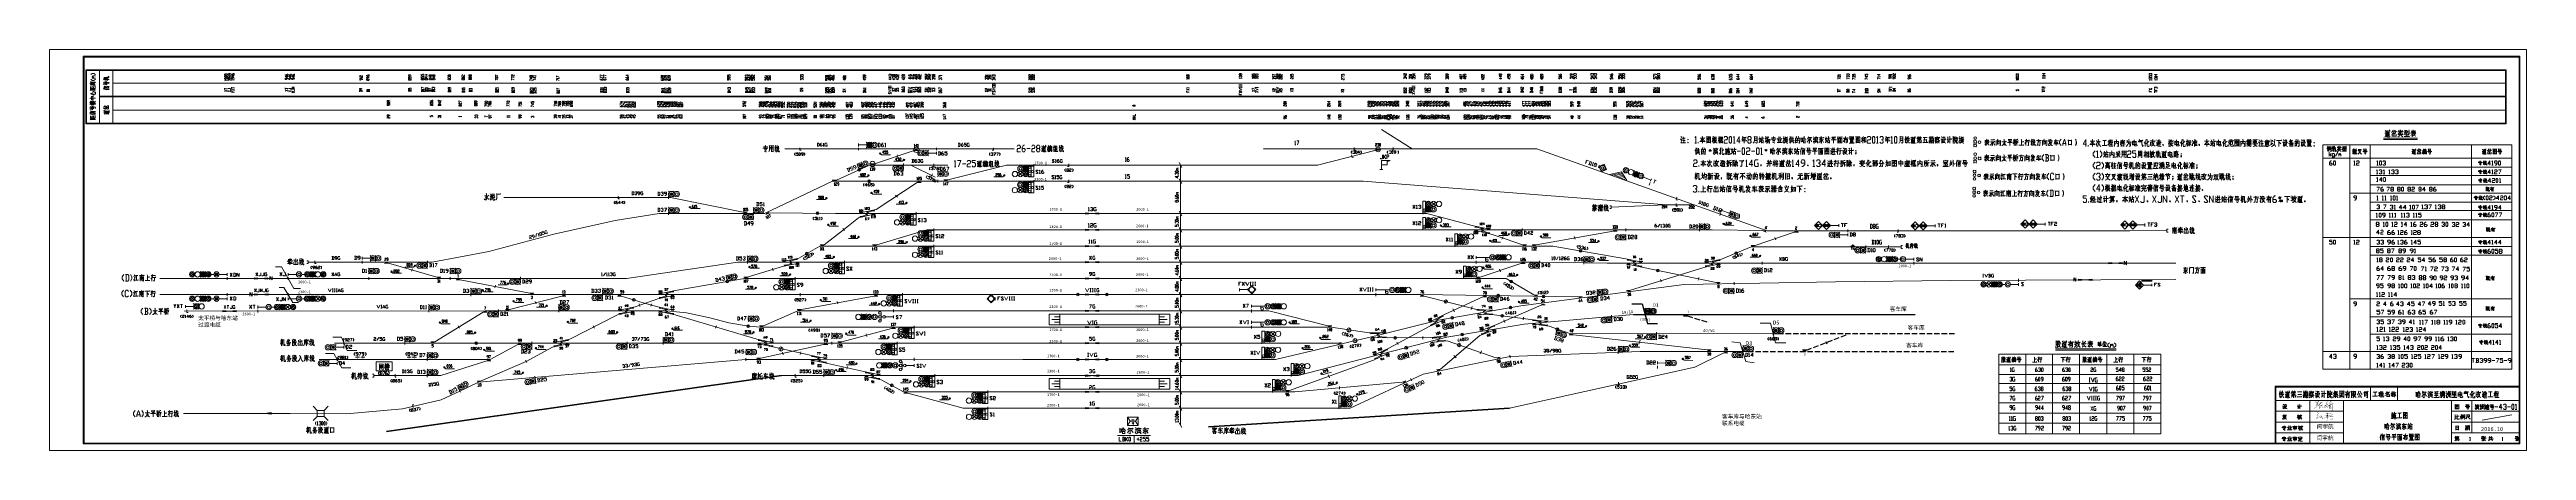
# Model space of a CAD drawing. Header units: millimetres. Extents: x 18 to 1853, y 466 to 763.
import ezdxf
from ezdxf.enums import TextEntityAlignment as Align

# ---------------------------------------------------------------- set-up
doc = ezdxf.new("R2010")
doc.units = ezdxf.units.MM
doc.header["$MEASUREMENT"] = 0
doc.linetypes.add('DASHED', pattern=[5.5, 4, -1.5])
for name, color, linetype in [('1', 7, 'Continuous'), ('D0', 7, 'Continuous'), ('Legend', 7, 'Continuous')]:
    doc.layers.add(name, color=color, linetype=linetype)

# ---------------------------------------------------------------- blocks, each defined once
blk = doc.blocks.new('21')
for p in [(0, 1), (0, -1)]:
    blk.add_line(p, (0, -1))
blk = doc.blocks.new('5')
for radius in [2, 1]:
    blk.add_circle((0, 0), radius)
blk = doc.blocks.new('19')
for p, q in [((-1.4, 1.4), (-2.1, 2.1)), ((1.4, 1.4), (2.1, 2.1)), ((-2.1, -2.1), (-1.4, -1.4)), ((2.1, -2.1), (1.4, -1.4))]:
    blk.add_line(p, q)
blk = doc.blocks.new('4')
blk.add_circle((0, 0), 2)
at = {"color": 170}
for radius in [1, 0.9, 0.8, 0.7, 0.6, 0.5, 0.4, 0.3, 0.2, 0.1]:
    blk.add_circle((0, 0), radius, dxfattribs=at)
blk.add_blockref('19', (0, 0))
blk = doc.blocks.new('XH1')
for name, p in [('4', (2, 2.5)), ('21', (0, 2.5)), ('21', (0, 0)), ('5', (6, 2.5))]:
    blk.add_blockref(name, p)
blk.add_attdef('XHXX', text='', height=2.5).set_placement((-1.5, 1.5), align=Align.RIGHT)
at = {"flags": 1}
for tag, p in [('TAG2', (1.5, -2.5)), ('TAG1', (1.5, -4.8))]:
    blk.add_attdef(tag, p, '', height=2, dxfattribs=at)
blk = doc.blocks.new('JJJ1')
blk.add_line((0, 1), (0, -1))
blk.add_attdef('TAG1', text='', height=2).set_placement((0, -4.8), align=Align.CENTER)
at = {"flags": 1}
blk.add_attdef('JJJJ', text='', height=2, dxfattribs=at).set_placement((0.2, -9.1), align=Align.CENTER)
blk.add_attdef('TAG2', (-2.5, -12.9), '', height=2, dxfattribs=at)
blk = doc.blocks.new('DC')
blk.add_line((1.5, 1), (-1.5, 1))
at = {"layer": '1'}
blk.add_line((-1, 0.5), (1, 0.5), dxfattribs=at)
at = {"width": 0.75}
blk.add_attdef('DCDD', text='', height=2, rotation=180, dxfattribs=at).set_placement((0, -1), align=Align.CENTER)
blk.add_attdef('DCDD', text='', height=2, dxfattribs=at).set_placement((0, -3), align=Align.CENTER)
at = {"width": 0.75, "flags": 1}
for tag, p in [('TAG7', (3, -5)), ('TAG6', (3, -8)), ('TAG5', (3, -11)), ('TAG4', (3, -14)), ('TAG3', (3, -17)), ('TAG2', (3, -20)), ('TAG1', (3, -23))]:
    blk.add_attdef(tag, p, '', height=2, dxfattribs=at)
blk = doc.blocks.new('GDM11')
blk.add_attdef('GDDD', text='', height=2.2).set_placement((0, 2), align=Align.CENTER)
blk = doc.blocks.new('BBJ')
blk.add_line((0, 1), (0, -1))

msp = doc.modelspace()

# ---------------------------------------------------------------- hatches: boundary and pattern name
at = {"linetype": 'Continuous', "lineweight": 13}
for points in [[(1695.5, 497.5), (1695.7, 497.7), (1696.2, 497.7), (1696, 497.5)], [(1695.5, 497.4), (1695.5, 497.5), (1696, 497.5), (1695.9, 497.4)], [(1695.5, 497.4), (1695.5, 497.4), (1695.9, 497.4), (1695.8, 497.4)], [(1695.7, 497.3), (1695.8, 497.4), (1695.5, 497.4), (1695.6, 497.3)], [(1695.7, 497.7), (1695.8, 497.8), (1696, 497.8), (1696, 497.7)], [(1695.8, 497.8), (1696.1, 498), (1696.1, 498), (1696, 497.8)], [(1696, 497.7), (1696.1, 497.8), (1696.4, 497.8), (1696.2, 497.7)], [(1696.1, 498), (1696.1, 498), (1696.2, 498), (1696.1, 498)], [(1696.1, 497.8), (1696.4, 498), (1696.7, 498), (1696.4, 497.8)], [(1696.3, 498.2), (1696.2, 498.1), (1696.2, 498.1)], [(1696.2, 498), (1696.2, 498.1), (1696.2, 498.1), (1696.2, 498)], [(1696.4, 498), (1696.5, 498.1), (1696.7, 498.1), (1696.7, 498)], [(1696.4, 498), (1696.4, 498), (1696.7, 498), (1696.7, 498)], [(1696.5, 498.1), (1696.6, 498.2), (1696.9, 498.2), (1696.7, 498.1)], [(1696.6, 502.5), (1696.7, 502.6), (1696.9, 502.6), (1696.9, 502.5)], [(1696.6, 502.5), (1696.6, 502.5), (1696.9, 502.5), (1696.9, 502.5)], [(1696.6, 502.4), (1696.6, 502.5), (1696.9, 502.5), (1696.9, 502.4)], [(1696.6, 502.4), (1696.6, 502.4), (1696.9, 502.4), (1696.9, 502.4)], [(1696.6, 502.4), (1696.6, 502.4), (1696.9, 502.4), (1696.8, 502.4)], [(1696.6, 502.1), (1696.6, 502.4), (1696.8, 502.4), (1696.8, 502.1)], [(1696.6, 502.1), (1696.6, 502.1), (1696.8, 502.1), (1696.8, 502.1)], [(1696.6, 502), (1696.6, 502.1), (1696.8, 502.1), (1696.7, 502)], [(1696.6, 502), (1696.6, 502), (1696.7, 502), (1696.8, 502)], [(1696.6, 501.9), (1696.6, 502), (1696.8, 502), (1696.8, 501.9)], [(1696.6, 501.8), (1696.6, 501.9), (1696.8, 501.9), (1696.9, 501.8)], [(1696.6, 501.8), (1696.6, 501.8), (1696.9, 501.8), (1696.9, 501.8)], [(1696.7, 501.7), (1696.6, 501.8), (1696.9, 501.8), (1696.9, 501.7)], [(1696.6, 498.2), (1696.7, 498.3), (1697.1, 498.3), (1696.9, 498.2)], [(1696.7, 501.7), (1696.7, 501.7), (1697.5, 501.7), (1697.5, 501.7)], [(1696.7, 501.6), (1696.7, 501.7), (1697.5, 501.7), (1697.3, 501.6)], [(1696.8, 501.6), (1696.7, 501.6), (1697.3, 501.6), (1697.1, 501.6)], [(1696.7, 499.7), (1696.9, 499.8), (1697.8, 499.8), (1697.4, 499.7)], [(1696.8, 499.5), (1696.7, 499.7), (1697.4, 499.7), (1697.1, 499.5)], [(1696.7, 498.3), (1696.9, 498.5), (1697.2, 498.5), (1697.1, 498.3)], [(1696.9, 501.7), (1697.1, 501.8), (1697.6, 501.8), (1697.5, 501.7)], [(1696.9, 499.8), (1697, 499.8), (1697.9, 499.8), (1697.8, 499.8)], [(1696.9, 498.5), (1697.6, 499), (1697.8, 499), (1697.2, 498.5)], [(1697, 500.6), (1697.1, 500.7), (1697.3, 500.7), (1697.3, 500.6)], [(1697, 500.6), (1697, 500.6), (1697.3, 500.6), (1697.2, 500.6)], [(1697, 500.6), (1697, 500.6), (1697.2, 500.6), (1697.3, 500.6)], [(1697, 500.3), (1697, 500.6), (1697.7, 500.6), (1697.4, 500.3)], [(1697.1, 500.3), (1697, 500.3), (1697.4, 500.3), (1697.2, 500.3)], [(1697, 499.8), (1697.1, 499.9), (1697.3, 499.9), (1697.4, 499.8)], [(1697.1, 501.8), (1697.2, 501.8), (1697.6, 501.8), (1697.6, 501.8)], [(1697.1, 500.7), (1697.2, 500.8), (1697.3, 500.8), (1697.3, 500.7)], [(1697.1, 500.7), (1697.1, 500.7), (1697.3, 500.7), (1697.3, 500.7)], [(1697.1, 499.9), (1697.2, 500), (1697.5, 500), (1697.3, 499.9)], [(1697.1, 499.9), (1697.1, 499.9), (1697.3, 499.9), (1697.3, 499.9)], [(1697.2, 501.8), (1697.4, 501.9), (1697.8, 501.9), (1697.6, 501.8)], [(1697.2, 500.8), (1697.3, 500.9), (1697.5, 500.9), (1697.4, 500.8)], [(1697.2, 500.8), (1697.2, 500.8), (1697.4, 500.8), (1697.3, 500.8)], [(1697.2, 500), (1697.3, 500.1), (1697.5, 500.1), (1697.5, 500)], [(1697.3, 501), (1697.4, 501), (1697.5, 501), (1697.5, 501)], [(1697.3, 500.9), (1697.3, 501), (1697.5, 501), (1697.5, 500.9)], [(1697.3, 500.6), (1697.4, 500.6), (1697.8, 500.6), (1697.7, 500.6)], [(1697.3, 500.6), (1697.3, 500.6), (1697.7, 500.6), (1697.7, 500.6)], [(1697.3, 500.1), (1697.5, 500.3), (1697.8, 500.3), (1697.5, 500.1)], [(1697.4, 501.9), (1697.5, 502), (1697.9, 502), (1697.8, 501.9)], [(1697.4, 501.1), (1697.5, 501.1), (1697.7, 501.1), (1697.7, 501.1)], [(1697.4, 501), (1697.4, 501.1), (1697.7, 501.1), (1697.5, 501)], [(1697.4, 500.6), (1697.5, 500.7), (1697.8, 500.7), (1697.8, 500.6)], [(1697.4, 499.8), (1697.5, 499.9), (1698.3, 499.9), (1697.9, 499.8)], [(1697.5, 502), (1697.6, 502), (1698, 502), (1697.9, 502)], [(1697.5, 501.2), (1697.8, 501.5), (1698, 501.5), (1697.7, 501.2)], [(1697.5, 501.1), (1697.5, 501.2), (1697.7, 501.2), (1697.7, 501.1)], [(1697.5, 500.7), (1697.6, 500.8), (1698.4, 500.8), (1698.3, 500.7)], [(1697.5, 500.7), (1697.5, 500.7), (1697.9, 500.7), (1697.8, 500.7)], [(1697.5, 500.3), (1697.6, 500.3), (1697.9, 500.3), (1697.8, 500.3)], [(1697.5, 499.9), (1697.8, 500), (1698.5, 500), (1698.5, 499.9)], [(1697.5, 499.9), (1697.5, 499.9), (1698.5, 499.9), (1698.5, 499.9)], [(1697.6, 502), (1697.8, 502.1), (1698.1, 502.1), (1698, 502)], [(1697.6, 500.8), (1697.7, 500.8), (1698.4, 500.8), (1698.4, 500.8)], [(1697.6, 500.3), (1697.8, 500.6), (1698.1, 500.6), (1697.9, 500.3)], [(1697.6, 499), (1697.7, 499.1), (1697.9, 499.1), (1697.8, 499)], [(1697.6, 499), (1697.6, 499), (1697.8, 499), (1697.8, 499)], [(1697.6, 499), (1697.6, 499), (1697.8, 499), (1697.8, 499)], [(1697.7, 500.8), (1697.9, 500.9), (1698.5, 500.9), (1698.4, 500.8)], [(1697.7, 499.1), (1697.8, 499.2), (1698, 499.2), (1698, 499.1)], [(1697.8, 502.1), (1698.2, 502.4), (1698.9, 502.4), (1698.6, 502.1)], [(1697.8, 502.1), (1697.8, 502.1), (1698.2, 502.1), (1698.1, 502.1)], [(1697.8, 501.6), (1697.9, 501.6), (1698.1, 501.6), (1698, 501.6)], [(1697.8, 501.5), (1697.8, 501.6), (1698, 501.6), (1698, 501.5)], [(1697.8, 500.6), (1697.9, 500.6), (1698.2, 500.6), (1698.1, 500.6)], [(1698.3, 500.1), (1698.5, 500), (1697.8, 500)], [(1697.8, 499.2), (1697.9, 499.4), (1698.2, 499.4), (1698, 499.2)], [(1697.9, 501.6), (1698, 501.7), (1698.2, 501.7), (1698.1, 501.6)], [(1697.9, 501), (1698, 501), (1698.6, 501), (1698.6, 501)], [(1697.9, 500.9), (1697.9, 501), (1698.6, 501), (1698.5, 500.9)], [(1698, 500.7), (1697.9, 500.7), (1698.3, 500.7), (1698.3, 500.7)], [(1697.9, 500.6), (1698, 500.7), (1698.3, 500.7), (1698.2, 500.6)], [(1697.9, 500.6), (1697.9, 500.6), (1698.2, 500.6), (1698.2, 500.6)], [(1697.9, 499.4), (1698, 499.5), (1698.3, 499.5), (1698.2, 499.4)], [(1698, 501.8), (1698.2, 501.9), (1698.4, 501.9), (1698.3, 501.8)], [(1698, 501.8), (1698, 501.8), (1698.2, 501.8), (1698.2, 501.8)], [(1698, 501.7), (1698, 501.8), (1698.2, 501.8), (1698.2, 501.7)], [(1698, 501.7), (1698, 501.7), (1698.2, 501.7), (1698.2, 501.7)], [(1698, 501), (1698.2, 501.1), (1698.6, 501.1), (1698.6, 501)], [(1698, 499.5), (1698.2, 499.7), (1698.4, 499.7), (1698.4, 499.5)], [(1698, 499.5), (1698, 499.5), (1698.4, 499.5), (1698.3, 499.5)], [(1698.2, 502.4), (1698.4, 502.4), (1699, 502.4), (1698.9, 502.4)], [(1698.2, 502.4), (1698.2, 502.4), (1698.9, 502.4), (1698.9, 502.4)], [(1698.3, 502.1), (1698.2, 502.1), (1698.6, 502.1), (1698.6, 502.1)], [(1698.2, 502), (1698.3, 502.1), (1698.6, 502.1), (1698.5, 502)], [(1698.2, 502), (1698.2, 502), (1698.5, 502), (1698.5, 502)], [(1698.2, 501.9), (1698.2, 502), (1698.5, 502), (1698.4, 501.9)], [(1698.2, 501.8), (1698.3, 501.8), (1698.3, 501.8)], [(1698.2, 501.1), (1698.3, 501.1), (1698.6, 501.1), (1698.6, 501.1)], [(1698.2, 499.7), (1698.3, 499.8), (1698.5, 499.8), (1698.4, 499.7)], [(1698.2, 499.1), (1698.3, 499.2), (1698.4, 499.2), (1698.3, 499.1)], [(1698.2, 499.1), (1698.2, 499.1), (1698.3, 499.1), (1698.3, 499.1)], [(1698.2, 499.1), (1698.2, 499.1), (1698.3, 499.1), (1698.3, 499.1)], [(1698.2, 499.1), (1698.2, 499.1), (1698.3, 499.1), (1698.3, 499.1)], [(1698.2, 499), (1698.2, 499.1), (1698.3, 499.1), (1698.3, 499)], [(1698.2, 499), (1698.2, 499), (1698.3, 499), (1698.3, 499)], [(1698.3, 498.9), (1698.2, 499), (1698.3, 499), (1698.7, 498.9)], [(1698.5, 501.2), (1698.6, 501.1), (1698.3, 501.1)], [(1698.3, 499.8), (1698.3, 499.9), (1698.5, 499.9), (1698.5, 499.8)], [(1698.3, 499.8), (1698.3, 499.8), (1698.5, 499.8), (1698.5, 499.8)], [(1698.3, 499.3), (1698.4, 499.3), (1698.5, 499.3), (1698.5, 499.3)], [(1698.3, 499.3), (1698.3, 499.3), (1698.5, 499.3), (1698.4, 499.3)], [(1698.3, 499.2), (1698.3, 499.3), (1698.4, 499.3), (1698.4, 499.2)], [(1698.4, 498.8), (1698.3, 498.9), (1698.9, 498.9), (1698.7, 498.8)], [(1698.4, 502.4), (1698.5, 502.5), (1699, 502.5), (1699, 502.4)], [(1698.4, 499.4), (1698.5, 499.4), (1698.6, 499.4), (1698.6, 499.4)], [(1698.4, 499.3), (1698.4, 499.4), (1698.6, 499.4), (1698.5, 499.3)], [(1698.5, 502.5), (1698.6, 502.5), (1699, 502.5), (1699, 502.5)], [(1698.5, 499.5), (1698.6, 499.6), (1698.7, 499.6), (1698.7, 499.5)], [(1698.5, 499.4), (1698.5, 499.5), (1698.7, 499.5), (1698.6, 499.4)], [(1698.6, 502.5), (1698.7, 502.6), (1699.1, 502.6), (1699, 502.5)], [(1698.6, 499.6), (1698.7, 499.6), (1698.8, 499.6), (1698.7, 499.6)], [(1698.6, 499.6), (1698.6, 499.6), (1698.7, 499.6), (1698.7, 499.6)], [(1698.7, 502.6), (1698.8, 502.7), (1699, 502.7), (1699.1, 502.6)], [(1698.7, 499.7), (1698.8, 499.8), (1698.9, 499.8), (1698.8, 499.7)], [(1698.7, 499.7), (1698.7, 499.7), (1698.8, 499.7), (1698.8, 499.7)], [(1698.7, 499.7), (1698.7, 499.7), (1698.8, 499.7), (1698.8, 499.7)], [(1698.7, 499.6), (1698.7, 499.7), (1698.8, 499.7), (1698.8, 499.6)], [(1698.7, 498.9), (1698.8, 499), (1699.4, 499), (1699.3, 498.9)], [(1698.8, 499.8), (1698.9, 499.8), (1699, 499.8), (1698.9, 499.8)], [(1698.8, 499), (1698.8, 499), (1699.4, 499), (1699.4, 499)], [(1698.9, 499.8), (1699, 499.9), (1699, 499.9), (1699, 499.8)], [(1698.9, 498), (1699, 498), (1699.1, 498), (1699.1, 498)], [(1698.9, 497.9), (1698.9, 498), (1699.1, 498), (1699.1, 497.9)], [(1698.9, 497.9), (1698.9, 497.9), (1699.1, 497.9), (1699.1, 497.9)], [(1698.9, 497.8), (1698.9, 497.9), (1699.1, 497.9), (1699.1, 497.8)], [(1698.9, 497.8), (1698.9, 497.8), (1699.1, 497.8), (1699.1, 497.8)], [(1698.9, 497.8), (1698.9, 497.8), (1699.1, 497.8), (1699.1, 497.8)], [(1698.9, 497.8), (1698.9, 497.8), (1699.1, 497.8), (1699.1, 497.8)], [(1698.9, 497.5), (1698.9, 497.8), (1699.1, 497.8), (1699.1, 497.5)], [(1699, 497.5), (1698.9, 497.5), (1699.1, 497.5), (1699.2, 497.5)], [(1699, 500), (1699.1, 500), (1699.2, 500), (1699.1, 500)], [(1699, 499.9), (1699, 500), (1699.1, 500), (1699, 499.9)], [(1699, 499), (1699.1, 499.1), (1699.4, 499.1), (1699.4, 499)], [(1699, 498.4), (1699.1, 498.7), (1699.3, 498.7), (1699.2, 498.4)], [(1699, 498.4), (1699, 498.4), (1699.2, 498.4), (1699.2, 498.4)], [(1699, 498.3), (1699, 498.4), (1699.2, 498.4), (1699.2, 498.3)], [(1699, 498.2), (1699, 498.3), (1699.2, 498.3), (1699.1, 498.2)], [(1699, 498), (1699, 498.2), (1699.1, 498.2), (1699.1, 498)], [(1699, 497.5), (1699, 497.5), (1699.2, 497.5), (1699.2, 497.5)], [(1699, 497.4), (1699, 497.5), (1699.5, 497.5), (1699.4, 497.4)], [(1699.1, 497.3), (1699.3, 497.3), (1699.4, 497.4), (1699, 497.4), (1699.1, 497.3)], [(1699.1, 500.5), (1699.2, 500.5), (1699.2, 500.5)], [(1699.1, 500.1), (1699.2, 500.1), (1699.2, 500.1), (1699.2, 500.1)], [(1699.1, 500.1), (1699.1, 500.1), (1699.2, 500.1), (1699.2, 500.1)], [(1699.1, 500), (1699.1, 500.1), (1699.2, 500.1), (1699.2, 500)], [(1699.1, 499.1), (1699.3, 499.1), (1699.1, 499.1)], [(1699.1, 498.8), (1699.1, 498.9), (1699.3, 498.9), (1699.3, 498.8)], [(1699.1, 498.7), (1699.1, 498.8), (1699.3, 498.8), (1699.3, 498.7)], [(1699.1, 498.7), (1699.1, 498.7), (1699.3, 498.7), (1699.3, 498.7)], [(1699.2, 500.6), (1699.3, 500.6), (1699.4, 500.6), (1699.3, 500.6)], [(1699.2, 500.5), (1699.2, 500.6), (1699.3, 500.6), (1699.3, 500.5)], [(1699.2, 500.5), (1699.2, 500.5), (1699.3, 500.5), (1699.3, 500.5)], [(1699.2, 500.5), (1699.2, 500.4), (1699.3, 500.5)], [(1699.2, 500.1), (1699.3, 500.2), (1699.5, 500.2), (1699.2, 500.1)], [(1699.2, 497.5), (1699.3, 497.5), (1699.6, 497.5), (1699.5, 497.5)], [(1699.3, 500.6), (1699.5, 500.7), (1700, 500.7), (1699.9, 500.6)], [(1699.3, 500.6), (1699.3, 500.6), (1699.5, 500.6), (1699.4, 500.6)], [(1699.3, 500.3), (1699.4, 500.4), (1699.7, 500.4), (1699.6, 500.3)], [(1699.3, 500.2), (1699.3, 500.3), (1699.6, 500.3), (1699.6, 500.2)], [(1699.3, 499.3), (1699.4, 499.3), (1699.4, 499.3), (1699.5, 499.3)], [(1699.3, 499.3), (1699.3, 499.3), (1700, 499.3), (1700, 499.3)], [(1699.3, 499.2), (1699.3, 499.3), (1700, 499.3), (1699.8, 499.2)], [(1699.3, 499.1), (1699.3, 499.2), (1699.8, 499.2), (1699.6, 499.1)], [(1699.3, 499.1), (1699.3, 499.1), (1699.6, 499.1), (1699.5, 499.1)], [(1699.3, 499.1), (1699.3, 499.1), (1699.5, 499.1), (1699.4, 499.1)], [(1699.3, 499.1), (1699.3, 499.1), (1699.4, 499.1), (1699.4, 499.1)], [(1699.3, 497.5), (1699.5, 497.8), (1699.8, 497.8), (1699.6, 497.5)], [(1699.3, 497.5), (1699.3, 497.5), (1699.6, 497.5), (1699.6, 497.5)], [(1699.4, 500.4), (1699.5, 500.5), (1699.7, 500.5), (1699.7, 500.4)], [(1699.4, 500.4), (1699.4, 500.4), (1699.7, 500.4), (1699.7, 500.4)], [(1699.4, 499.7), (1699.5, 499.7), (1699.5, 499.7), (1699.5, 499.7)], [(1699.4, 499.7), (1699.4, 499.7), (1699.5, 499.7), (1699.5, 499.7)], [(1699.4, 499.6), (1699.4, 499.7), (1699.5, 499.7), (1699.5, 499.6)], [(1699.4, 499.6), (1699.4, 499.6), (1699.5, 499.6), (1699.5, 499.6)], [(1699.4, 499.6), (1699.4, 499.6), (1699.5, 499.6), (1699.5, 499.6)], [(1699.4, 499.5), (1699.4, 499.6), (1699.5, 499.6), (1699.5, 499.5)], [(1699.4, 499.4), (1699.4, 499.5), (1699.5, 499.5), (1699.5, 499.4)], [(1699.4, 499.4), (1699.4, 499.4), (1699.5, 499.4), (1699.5, 499.4)], [(1699.4, 499.3), (1699.4, 499.4), (1699.5, 499.4), (1699.4, 499.3)], [(1699.5, 500.8), (1699.6, 501.1), (1700.3, 501.1), (1700, 500.8)], [(1699.5, 500.7), (1699.5, 500.8), (1700, 500.8), (1700, 500.7)], [(1699.5, 500.6), (1699.5, 500.6), (1699.9, 500.6), (1699.9, 500.6)], [(1699.5, 500.6), (1699.5, 500.6), (1699.9, 500.6), (1699.8, 500.6)], [(1699.5, 500.5), (1699.5, 500.6), (1699.8, 500.6), (1699.8, 500.5)], [(1699.5, 500.5), (1699.5, 500.5), (1699.8, 500.5), (1699.7, 500.5)], [(1699.5, 500.1), (1699.5, 500.2), (1699.6, 500.2), (1699.6, 500.1)], [(1699.5, 500.1), (1699.5, 500.1), (1699.6, 500.1), (1699.6, 500.1)], [(1699.5, 500.1), (1699.5, 500.1), (1699.6, 500.1), (1699.6, 500.1)], [(1699.5, 500), (1699.5, 500.1), (1699.6, 500.1), (1699.6, 500)], [(1699.5, 500), (1699.5, 500), (1699.6, 500), (1699.6, 500)], [(1699.5, 499.9), (1699.5, 500), (1699.6, 500), (1699.6, 499.9)], [(1699.5, 499.8), (1699.5, 499.9), (1699.6, 499.9), (1699.6, 499.8)], [(1699.5, 499.8), (1699.5, 499.8), (1699.6, 499.8), (1699.5, 499.8)], [(1699.5, 499.7), (1699.5, 499.8), (1699.5, 499.8), (1699.5, 499.7)], [(1699.5, 499.3), (1699.6, 499.3), (1700, 499.3), (1700, 499.3)], [(1699.5, 497.8), (1699.6, 497.8), (1699.8, 497.8), (1699.8, 497.8)], [(1699.6, 502), (1699.7, 502.1), (1699.9, 502.1), (1699.9, 502)], [(1699.6, 502), (1699.6, 502), (1699.9, 502), (1700, 502)], [(1699.7, 501.8), (1699.6, 502), (1700, 502), (1700, 501.8)], [(1699.6, 501.4), (1699.7, 501.7), (1699.9, 501.7), (1699.9, 501.4)], [(1699.6, 501.3), (1699.6, 501.4), (1699.9, 501.4), (1699.9, 501.3)], [(1699.6, 501.3), (1699.6, 501.3), (1699.9, 501.3), (1699.9, 501.3)], [(1699.6, 501.3), (1699.6, 501.3), (1699.9, 501.3), (1699.9, 501.3)], [(1699.6, 501.1), (1699.6, 501.3), (1699.9, 501.3), (1699.8, 501.1)], [(1699.6, 501.1), (1699.6, 501.1), (1699.8, 501.1), (1699.8, 501.1)], [(1699.6, 501.1), (1699.6, 501.1), (1699.8, 501.1), (1699.9, 501.1)], [(1699.6, 499.3), (1699.7, 499.4), (1700.1, 499.4), (1700, 499.3)], [(1699.6, 497.8), (1699.7, 497.9), (1699.9, 497.9), (1699.9, 497.8)], [(1699.6, 497.8), (1699.6, 497.8), (1699.9, 497.8), (1699.9, 497.8)], [(1699.6, 497.8), (1699.6, 497.8), (1699.9, 497.8), (1699.8, 497.8)], [(1699.7, 501.7), (1699.7, 501.8), (1700, 501.8), (1699.9, 501.7)], [(1699.7, 501.7), (1699.7, 501.7), (1699.9, 501.7), (1699.9, 501.7)], [(1699.7, 499.4), (1699.8, 499.4), (1700.3, 499.4), (1700.1, 499.4)], [(1699.7, 498), (1699.8, 498), (1700, 498), (1700, 498)], [(1699.7, 497.9), (1699.7, 498), (1700, 498), (1699.9, 497.9)], [(1699.7, 497.9), (1699.7, 497.9), (1699.9, 497.9), (1699.9, 497.9)], [(1699.8, 499.4), (1700, 499.5), (1700.6, 499.5), (1700.3, 499.4)], [(1699.8, 498), (1699.9, 498.2), (1700.1, 498.2), (1700, 498)], [(1699.9, 501.1), (1700, 501.1), (1700.4, 501.1), (1700.4, 501.1)], [(1699.9, 501.1), (1699.9, 501.1), (1700.3, 501.1), (1700.3, 501.1)], [(1699.9, 498.2), (1700, 498.3), (1700.3, 498.3), (1700.1, 498.2)], [(1700, 501.1), (1700.1, 501.3), (1700.5, 501.3), (1700.4, 501.1)], [(1700, 499.5), (1700.1, 499.6), (1700.7, 499.6), (1700.6, 499.5)], [(1700, 498.3), (1700.1, 498.4), (1700.3, 498.4), (1700.3, 498.3)], [(1700.1, 501.3), (1700.2, 501.3), (1700.5, 501.3), (1700.5, 501.3)], [(1700.1, 499.6), (1700.2, 499.6), (1700.8, 499.6), (1700.7, 499.6)], [(1700.1, 498.4), (1700.4, 498.7), (1700.6, 498.7), (1700.4, 498.4)], [(1700.1, 498.4), (1700.1, 498.4), (1700.4, 498.4), (1700.3, 498.4)], [(1700.2, 501.3), (1700.4, 501.4), (1700.7, 501.4), (1700.6, 501.3)], [(1700.2, 501.3), (1700.2, 501.3), (1700.6, 501.3), (1700.6, 501.3)], [(1700.2, 499.6), (1700.3, 499.6), (1700.8, 499.6), (1700.8, 499.6)], [(1700.3, 501.1), (1700.4, 501.1), (1700.4, 501.1)], [(1700.3, 499.7), (1700.4, 499.7), (1700.9, 499.7), (1700.9, 499.7)], [(1700.3, 499.6), (1700.3, 499.7), (1700.9, 499.7), (1700.8, 499.6)], [(1700.4, 501.4), (1700.6, 501.7), (1701, 501.7), (1700.7, 501.4)], [(1700.4, 499.7), (1700.5, 499.7), (1700.9, 499.7), (1700.9, 499.7)], [(1700.4, 498.7), (1700.5, 498.8), (1700.7, 498.8), (1700.6, 498.7)], [(1700.4, 498.7), (1700.4, 498.7), (1700.6, 498.7), (1700.6, 498.7)], [(1700.5, 501.3), (1700.6, 501.3), (1700.6, 501.3)], [(1700.5, 499.7), (1700.6, 499.8), (1701.3, 499.8), (1700.9, 499.7)], [(1700.5, 498.9), (1700.6, 499), (1700.8, 499), (1700.8, 498.9)], [(1700.5, 498.8), (1700.5, 498.9), (1700.8, 498.9), (1700.7, 498.8)], [(1700.6, 501.7), (1700.7, 501.7), (1701.1, 501.7), (1701, 501.7)], [(1700.6, 499.8), (1700.8, 499.8), (1701.4, 499.8), (1701.3, 499.8)], [(1700.6, 499.1), (1700.7, 499.1), (1700.9, 499.1), (1700.9, 499.1)], [(1700.6, 499), (1700.6, 499.1), (1700.9, 499.1), (1700.8, 499)], [(1700.6, 499), (1700.6, 499), (1700.8, 499), (1700.8, 499)], [(1700.7, 501.7), (1700.8, 501.8), (1701.2, 501.8), (1701.1, 501.7)], [(1700.7, 499.1), (1700.8, 499.2), (1701, 499.2), (1701, 499.1)], [(1700.7, 499.1), (1700.7, 499.1), (1701, 499.1), (1700.9, 499.1)], [(1700.7, 499.1), (1700.7, 499.1), (1700.9, 499.1), (1700.9, 499.1)], [(1700.8, 501.8), (1701, 502), (1701.4, 502), (1701.2, 501.8)], [(1700.8, 499.8), (1701.2, 499.9), (1701.7, 499.9), (1701.4, 499.8)], [(1700.8, 499.3), (1700.9, 499.3), (1701.3, 499.3), (1701.3, 499.3)], [(1700.8, 499.3), (1700.8, 499.3), (1701.1, 499.3), (1701.1, 499.3)], [(1700.8, 499.2), (1700.8, 499.3), (1701.1, 499.3), (1701, 499.2)], [(1700.9, 499.4), (1701, 499.4), (1701.3, 499.4), (1701.3, 499.4)], [(1700.9, 499.3), (1700.9, 499.4), (1701.3, 499.4), (1701.3, 499.3)], [(1701, 502), (1701.1, 502.1), (1701.5, 502.1), (1701.4, 502)], [(1701, 502), (1701, 502), (1701.4, 502), (1701.4, 502)], [(1701, 499.5), (1701.1, 499.6), (1701.4, 499.6), (1701.4, 499.5)], [(1701, 499.4), (1701, 499.5), (1701.4, 499.5), (1701.3, 499.4)], [(1701.1, 502.1), (1701.2, 502.1), (1701.5, 502.1), (1701.5, 502.1)], [(1701.1, 499.6), (1701.2, 499.6), (1701.4, 499.6), (1701.4, 499.6)], [(1701.1, 499.6), (1701.1, 499.6), (1701.4, 499.6), (1701.4, 499.6)], [(1701.1, 499.3), (1701.1, 499.3), (1701.3, 499.3), (1701.3, 499.3)], [(1701.1, 499.2), (1701.1, 499.3), (1701.3, 499.3), (1701.3, 499.2)], [(1701.1, 499.1), (1701.1, 499.2), (1701.3, 499.2), (1701.3, 499.1)], [(1701.1, 499.1), (1701.1, 499.1), (1701.3, 499.1), (1701.3, 499.1)], [(1701.1, 499.1), (1701.1, 499.1), (1701.3, 499.1), (1701.3, 499.1)], [(1701.1, 499.1), (1701.1, 499.1), (1701.3, 499.1), (1701.3, 499.1)], [(1701.1, 499), (1701.1, 499.1), (1701.3, 499.1), (1701.3, 499)], [(1701.1, 499), (1701.1, 499), (1701.3, 499), (1701.3, 499)], [(1701.1, 498.9), (1701.1, 499), (1701.3, 499), (1701.3, 498.9)], [(1701.1, 498.8), (1701.1, 498.9), (1701.3, 498.9), (1701.3, 498.8)], [(1701.1, 498.7), (1701.1, 498.8), (1701.3, 498.8), (1701.3, 498.7)], [(1701.1, 498.7), (1701.1, 498.7), (1701.3, 498.7), (1701.3, 498.7)], [(1701.3, 498.4), (1701.1, 498.7), (1701.3, 498.7), (1701.5, 498.4)], [(1701.2, 502.1), (1701.3, 502.2), (1701.5, 502.2), (1701.5, 502.1)], [(1701.2, 500), (1701.4, 500), (1701.7, 500), (1701.7, 500)], [(1701.2, 499.9), (1701.2, 500), (1701.7, 500), (1701.7, 499.9)], [(1701.3, 499.7), (1701.3, 499.7), (1701.2, 499.7)], [(1701.2, 499.7), (1701.2, 499.7), (1701.3, 499.7), (1701.3, 499.7)], [(1701.2, 499.6), (1701.2, 499.7), (1701.3, 499.7), (1701.4, 499.6)], [(1701.5, 502.3), (1701.5, 502.3), (1701.3, 502.3)], [(1701.3, 502.2), (1701.3, 502.3), (1701.5, 502.3), (1701.5, 502.2)], [(1701.3, 498.4), (1701.3, 498.4), (1701.5, 498.4), (1701.6, 498.4)], [(1701.3, 498.3), (1701.3, 498.4), (1701.6, 498.4), (1701.6, 498.3)], [(1701.5, 498.2), (1701.3, 498.3), (1701.6, 498.3), (1701.8, 498.2)], [(1701.4, 500.1), (1701.5, 500.1), (1701.6, 500.1), (1701.6, 500.1)], [(1701.4, 500), (1701.4, 500.1), (1701.6, 500.1), (1701.7, 500)], [(1701.6, 498), (1701.5, 498.2), (1701.8, 498.2), (1702.1, 498)], [(1701.8, 498), (1701.6, 498), (1702.1, 498), (1702.9, 498)], [(1701.9, 497.9), (1701.8, 498), (1702.9, 498), (1703.2, 497.9)], [(1702, 497.9), (1701.9, 497.9), (1704.4, 497.9), (1704.4, 497.9)], [(1702.1, 497.8), (1702, 497.9), (1704.4, 497.9), (1704.3, 497.8)], [(1702.4, 497.8), (1702.3, 497.8), (1704.3, 497.8), (1704.3, 497.8)], [(1702.5, 497.8), (1702.4, 497.8), (1704.3, 497.8), (1704, 497.8)], [(1702.5, 497.8), (1703.8, 497.8), (1704, 497.8)], [(1702.9, 498.8), (1703, 498.9), (1703.2, 498.9), (1703.1, 498.8)], [(1702.9, 498.8), (1702.9, 498.8), (1703.1, 498.8), (1703.1, 498.8)], [(1703, 498.7), (1702.9, 498.8), (1703.1, 498.8), (1703.1, 498.7)], [(1703, 499), (1703.1, 499.1), (1703.4, 499.1), (1703.3, 499)], [(1703, 499), (1703, 499), (1703.3, 499), (1703.3, 499)], [(1703, 499), (1703, 499), (1703.3, 499), (1703.3, 499)], [(1703, 498.9), (1703, 499), (1703.3, 499), (1703.2, 498.9)], [(1703, 498.9), (1703, 498.9), (1703.2, 498.9), (1703.2, 498.9)], [(1703, 498.7), (1703, 498.7), (1703.1, 498.7), (1703.1, 498.7)], [(1703, 498.3), (1703.1, 498.3), (1703.1, 498.3), (1703.1, 498.3)], [(1703, 498.3), (1703, 498.2), (1703, 498.2)], [(1703, 498.2), (1703, 498.3), (1703.1, 498.3), (1703.1, 498.2)], [(1703, 498.2), (1703, 498.2), (1703.1, 498.2), (1703.2, 498.2)], [(1703, 498.1), (1703, 498.2), (1703.7, 498.2), (1703.7, 498.1)], [(1703, 498.1), (1703, 498.1), (1703.7, 498.1), (1703.6, 498.1)], [(1703.3, 498), (1703.6, 498.1), (1703, 498.1), (1703.1, 498)], [(1703.1, 499.1), (1703.2, 499.2), (1703.5, 499.2), (1703.4, 499.1)], [(1703.1, 499.1), (1703.1, 499.1), (1703.4, 499.1), (1703.4, 499.1)], [(1703.2, 499.2), (1703.3, 499.3), (1703.6, 499.3), (1703.5, 499.2)], [(1704.4, 498), (1704.4, 497.9), (1703.2, 497.9)], [(1703.3, 499.3), (1703.4, 499.4), (1703.8, 499.4), (1703.7, 499.3)], [(1703.3, 499.3), (1703.3, 499.3), (1703.7, 499.3), (1703.6, 499.3)], [(1703.4, 499.4), (1703.5, 499.5), (1703.9, 499.5), (1703.8, 499.4)], [(1703.4, 498.2), (1703.5, 498.2), (1703.8, 498.2), (1703.7, 498.2)], [(1703.5, 499.5), (1703.6, 499.6), (1703.9, 499.6), (1703.9, 499.5)], [(1703.5, 498.3), (1703.6, 498.3), (1703.9, 498.3), (1703.8, 498.3)], [(1703.5, 498.2), (1703.5, 498.3), (1703.8, 498.3), (1703.8, 498.2)], [(1703.6, 499.6), (1703.7, 499.7), (1704, 499.7), (1704, 499.6)], [(1703.6, 498.3), (1703.7, 498.3), (1703.9, 498.3), (1703.9, 498.3)], [(1703.7, 499.7), (1703.8, 499.7), (1704, 499.7), (1704, 499.7)], [(1703.7, 499.7), (1703.7, 499.7), (1704, 499.7), (1704, 499.7)], [(1703.7, 498.4), (1703.8, 498.4), (1704, 498.4), (1703.9, 498.4)], [(1703.7, 498.3), (1703.7, 498.4), (1703.9, 498.4), (1703.9, 498.3)], [(1703.8, 499.8), (1703.9, 499.8), (1704.1, 499.8), (1704.1, 499.8)], [(1703.8, 499.7), (1703.8, 499.8), (1704.1, 499.8), (1704, 499.7)], [(1703.8, 498.5), (1703.9, 498.6), (1704.1, 498.6), (1704, 498.5)], [(1703.8, 498.5), (1703.8, 498.5), (1704, 498.5), (1704, 498.5)], [(1703.8, 498.4), (1703.8, 498.5), (1704, 498.5), (1704, 498.4)], [(1703.9, 499.8), (1704, 499.9), (1704.1, 499.9), (1704.1, 499.8)], [(1703.9, 499.5), (1703.9, 499.6), (1704, 499.6), (1704.1, 499.5)], [(1704, 499.4), (1703.9, 499.5), (1704.1, 499.5), (1704.1, 499.4)], [(1703.9, 499.3), (1704, 499.4), (1704.1, 499.4), (1704.1, 499.3)], [(1704, 499.3), (1703.9, 499.3), (1704.1, 499.3), (1704.1, 499.3)], [(1703.9, 498.6), (1704, 498.7), (1704.2, 498.7), (1704.2, 498.6)], [(1703.9, 498.6), (1703.9, 498.6), (1704.2, 498.6), (1704.1, 498.6)], [(1703.9, 498.6), (1703.9, 498.6), (1704.1, 498.6), (1704.1, 498.6)], [(1704, 500.1), (1704.1, 500.3), (1704.2, 500.3), (1704.2, 500.1)], [(1704, 500), (1704, 500.1), (1704.2, 500.1), (1704.2, 500)], [(1704, 499.9), (1704, 500), (1704.4, 500), (1704.2, 499.9)], [(1704, 499.9), (1704, 499.9), (1704.2, 499.9), (1704.1, 499.9)], [(1704, 499.9), (1704, 499.9), (1704.1, 499.9), (1704.1, 499.9)], [(1704, 499.2), (1704, 499.3), (1704.1, 499.3), (1704.1, 499.2)], [(1704, 499.1), (1704, 499.2), (1704.1, 499.2), (1704.2, 499.1)], [(1704.1, 499.1), (1704, 499.1), (1704.2, 499.1), (1704.2, 499.1)], [(1704, 498.8), (1704.1, 498.8), (1704.5, 498.8), (1704.5, 498.8)], [(1704, 498.7), (1704, 498.8), (1704.5, 498.8), (1704.6, 498.7)], [(1704, 498.7), (1704, 498.7), (1704.2, 498.7), (1704.2, 498.7)], [(1704.1, 500.6), (1704.2, 500.6), (1704.3, 500.6), (1704.3, 500.6)], [(1704.1, 500.4), (1704.1, 500.6), (1704.3, 500.6), (1704.3, 500.4)], [(1704.1, 500.4), (1704.1, 500.4), (1704.3, 500.4), (1704.3, 500.4)], [(1704.1, 500.4), (1704.1, 500.4), (1704.3, 500.4), (1704.3, 500.4)], [(1704.1, 500.3), (1704.1, 500.4), (1704.3, 500.4), (1704.2, 500.3)], [(1704.1, 499), (1704.1, 499.1), (1704.2, 499.1), (1704.2, 499)], [(1704.1, 499), (1704.1, 499), (1704.2, 499), (1704.3, 499)], [(1704.1, 499), (1704.1, 499), (1704.5, 499), (1704.4, 499)], [(1704.2, 498.9), (1704.1, 499), (1704.4, 499), (1704.4, 498.9)], [(1704.1, 498.8), (1704.2, 498.9), (1704.4, 498.9), (1704.5, 498.8)], [(1704.2, 500.8), (1704.3, 500.8), (1704.4, 500.8), (1704.4, 500.8)], [(1704.2, 500.7), (1704.2, 500.8), (1704.4, 500.8), (1704.4, 500.7)], [(1704.2, 500.6), (1704.2, 500.7), (1704.4, 500.7), (1704.3, 500.6)], [(1704.2, 500), (1704.3, 500.1), (1704.5, 500.1), (1704.4, 500)], [(1704.2, 498.9), (1704.2, 498.9), (1704.4, 498.9), (1704.4, 498.9)], [(1704.3, 500.9), (1704.4, 501.1), (1704.6, 501.1), (1704.5, 500.9)], [(1704.3, 500.9), (1704.3, 500.9), (1704.5, 500.9), (1704.5, 500.9)], [(1704.3, 500.8), (1704.3, 500.9), (1704.5, 500.9), (1704.4, 500.8)], [(1704.3, 500.1), (1704.7, 500.3), (1704.8, 500.3), (1704.5, 500.1)], [(1704.3, 499), (1704.4, 499.1), (1704.5, 499.1), (1704.6, 499)], [(1704.3, 499), (1704.3, 499), (1704.5, 499), (1704.5, 499)], [(1704.3, 498.7), (1704.3, 498.7), (1704.6, 498.7), (1704.6, 498.7)], [(1704.4, 498.6), (1704.3, 498.7), (1704.6, 498.7), (1704.7, 498.6)], [(1704.4, 501.4), (1704.5, 501.5), (1704.7, 501.5), (1704.7, 501.4)], [(1704.4, 501.2), (1704.4, 501.4), (1704.7, 501.4), (1704.6, 501.2)], [(1704.4, 501.1), (1704.4, 501.2), (1704.6, 501.2), (1704.6, 501.1)], [(1704.4, 499.1), (1704.5, 499.2), (1704.6, 499.2), (1704.5, 499.1)], [(1704.4, 499.1), (1704.4, 499.1), (1704.5, 499.1), (1704.5, 499.1)], [(1704.4, 498.6), (1704.4, 498.6), (1704.7, 498.6), (1704.8, 498.6)], [(1704.4, 498.6), (1704.4, 498.6), (1704.8, 498.6), (1704.8, 498.6)], [(1704.6, 498.5), (1704.4, 498.6), (1704.8, 498.6), (1705.1, 498.5)], [(1704.5, 501.5), (1704.6, 501.8), (1704.8, 501.8), (1704.7, 501.5)], [(1704.5, 499.3), (1704.6, 499.3), (1704.7, 499.3), (1704.6, 499.3)], [(1704.5, 499.2), (1704.5, 499.3), (1704.6, 499.3), (1704.6, 499.2)], [(1704.6, 501.8), (1704.7, 501.9), (1704.9, 501.9), (1704.8, 501.8)], [(1704.6, 501.8), (1704.6, 501.8), (1704.8, 501.8), (1704.8, 501.8)], [(1704.6, 499.3), (1704.7, 499.4), (1704.8, 499.4), (1704.7, 499.3)], [(1704.7, 498.5), (1704.6, 498.5), (1705.1, 498.5), (1705.2, 498.5)], [(1704.7, 502.1), (1704.8, 502.2), (1705, 502.2), (1704.9, 502.1)], [(1704.7, 502), (1704.7, 502.1), (1704.9, 502.1), (1705, 502)], [(1704.7, 502), (1704.7, 502), (1705, 502), (1704.9, 502)], [(1704.7, 501.9), (1704.7, 502), (1704.9, 502), (1704.9, 501.9)], [(1704.7, 500.3), (1704.8, 500.4), (1705.2, 500.4), (1704.8, 500.3)], [(1704.7, 499.6), (1704.8, 499.7), (1704.9, 499.7), (1704.8, 499.6)], [(1704.7, 499.5), (1704.7, 499.6), (1704.8, 499.6), (1704.8, 499.5)], [(1704.7, 499.4), (1704.7, 499.5), (1704.8, 499.5), (1704.8, 499.4)], [(1704.8, 498.4), (1704.7, 498.5), (1705.2, 498.5), (1705.3, 498.4)], [(1704.8, 502.7), (1704.9, 502.8), (1705, 502.8), (1705.1, 502.7)], [(1704.8, 502.7), (1704.8, 502.7), (1705.1, 502.7), (1705.2, 502.7)], [(1704.8, 502.4), (1704.8, 502.7), (1705.2, 502.7), (1705.2, 502.4)], [(1704.8, 502.4), (1704.8, 502.4), (1705.2, 502.4), (1705.1, 502.4)], [(1704.8, 502.2), (1704.8, 502.4), (1705.1, 502.4), (1705, 502.2)], [(1704.8, 500.4), (1704.9, 500.4), (1705.3, 500.4), (1705.3, 500.4)], [(1704.8, 500.4), (1704.8, 500.4), (1705.3, 500.4), (1705.3, 500.4)], [(1704.8, 499.7), (1704.9, 499.7), (1705, 499.7), (1704.9, 499.7)], [(1704.8, 499.7), (1704.8, 499.7), (1704.9, 499.7), (1704.9, 499.7)], [(1704.8, 498.4), (1704.8, 498.4), (1705.7, 498.4), (1705.7, 498.4)], [(1704.8, 498.4), (1704.9, 498.3), (1704.9, 498.4)], [(1704.9, 500.4), (1705, 500.6), (1705.4, 500.6), (1705.3, 500.4)], [(1704.9, 499.9), (1705, 500), (1705.1, 500), (1705.1, 499.9)], [(1704.9, 499.9), (1704.9, 499.9), (1705.1, 499.9), (1705.1, 499.9)], [(1704.9, 499.9), (1704.9, 499.9), (1705.1, 499.9), (1705, 499.9)], [(1704.9, 499.8), (1704.9, 499.9), (1705, 499.9), (1705, 499.8)], [(1704.9, 499.8), (1704.9, 499.8), (1705, 499.8), (1705, 499.8)], [(1704.9, 499.7), (1704.9, 499.8), (1705, 499.8), (1705, 499.7)], [(1705.1, 498.3), (1704.9, 498.4), (1705.7, 498.4), (1705.7, 498.3)], [(1705, 500.6), (1705.1, 500.6), (1705.5, 500.6), (1705.4, 500.6)], [(1705, 500), (1705.1, 500.1), (1705.2, 500.1), (1705.1, 500)], [(1705.1, 500.6), (1705.3, 500.7), (1705.6, 500.7), (1705.5, 500.6)], [(1705.1, 500.3), (1705.2, 500.4), (1705.3, 500.4), (1705.3, 500.3)], [(1705.1, 500.1), (1705.1, 500.3), (1705.3, 500.3), (1705.2, 500.1)], [(1705.1, 498.3), (1705.1, 498.3), (1705.7, 498.3), (1705.7, 498.3)], [(1705.2, 498.3), (1705.1, 498.3), (1705.7, 498.3), (1705.6, 498.3)], [(1705.6, 498.2), (1705.6, 498.3), (1705.2, 498.3), (1705.3, 498.2)], [(1705.3, 500.7), (1705.4, 500.8), (1705.7, 500.8), (1705.6, 500.7)], [(1705.3, 498.4), (1705.5, 498.5), (1705.6, 498.5), (1705.7, 498.4)], [(1705.4, 500.8), (1705.5, 500.8), (1705.7, 500.8), (1705.7, 500.8)], [(1705.4, 498.7), (1705.4, 498.8), (1705.5, 498.8), (1705.5, 498.7)], [(1705.4, 498.7), (1705.4, 498.7), (1705.5, 498.7), (1705.6, 498.7)], [(1705.4, 498.6), (1705.4, 498.7), (1705.6, 498.7), (1705.6, 498.6)], [(1705.4, 498.6), (1705.4, 498.6), (1705.6, 498.6), (1705.7, 498.6)], [(1705.5, 498.6), (1705.4, 498.6), (1705.7, 498.6), (1705.6, 498.6)], [(1705.5, 500.8), (1705.6, 500.9), (1705.8, 500.9), (1705.7, 500.8)], [(1705.5, 498.5), (1705.5, 498.6), (1705.6, 498.6), (1705.6, 498.5)], [(1705.5, 498.5), (1705.5, 498.5), (1705.6, 498.5), (1705.6, 498.5)], [(1705.6, 500.9), (1705.7, 500.9), (1705.9, 500.9), (1705.9, 500.9)], [(1705.7, 500.9), (1705.9, 501.1), (1706.1, 501.1), (1705.9, 500.9)], [(1706.2, 501.2), (1706.1, 501.1), (1705.9, 501.1)], [(1705.9, 499.3), (1706, 499.3), (1706.6, 499.3), (1706.6, 499.3)], [(1705.9, 499.3), (1705.9, 499.3), (1706.6, 499.3), (1706.6, 499.3)], [(1705.9, 499.3), (1705.9, 499.3), (1706.6, 499.3), (1706.6, 499.3)], [(1705.9, 499.2), (1705.9, 499.3), (1706.6, 499.3), (1706.5, 499.2)], [(1705.9, 499.2), (1705.9, 499.2), (1706.5, 499.2), (1706.5, 499.2)], [(1706, 499.1), (1705.9, 499.2), (1706.5, 499.2), (1706.5, 499.1)], [(1706, 499.4), (1706.1, 499.4), (1706.6, 499.4), (1706.6, 499.4)], [(1706, 499.3), (1706, 499.4), (1706.6, 499.4), (1706.6, 499.3)], [(1706, 499.1), (1706, 499.1), (1706.5, 499.1), (1706.4, 499.1)], [(1706, 499), (1706, 499.1), (1706.4, 499.1), (1706.4, 499)], [(1706, 499), (1706.3, 499), (1706.4, 499)], [(1706.1, 499.5), (1706.5, 499.6), (1706.8, 499.6), (1707, 499.5)], [(1706.1, 499.4), (1706.1, 499.5), (1706.7, 499.5), (1706.6, 499.4)], [(1706.3, 497.8), (1706.4, 497.9), (1706.8, 497.9), (1706.7, 497.8)], [(1706.3, 497.8), (1706.3, 497.8), (1706.7, 497.8), (1706.7, 497.8)], [(1706.3, 497.7), (1706.3, 497.8), (1706.7, 497.8), (1706.7, 497.7)], [(1706.3, 497.5), (1706.3, 497.7), (1706.7, 497.7), (1706.7, 497.5)], [(1706.3, 497.5), (1706.3, 497.5), (1706.7, 497.5), (1706.7, 497.5)], [(1706.3, 497.4), (1706.3, 497.5), (1706.7, 497.5), (1706.7, 497.4)], [(1706.3, 497.4), (1706.3, 497.4), (1706.7, 497.4), (1706.7, 497.4)], [(1706.3, 497.4), (1706.3, 497.4), (1706.7, 497.4), (1706.7, 497.4)], [(1706.3, 497.3), (1706.3, 497.4), (1706.7, 497.4), (1706.6, 497.3)], [(1706.3, 497.2), (1706.3, 497.3), (1706.6, 497.3), (1706.6, 497.2)], [(1706.3, 497.2), (1706.3, 497.2), (1706.6, 497.2), (1706.6, 497.2)], [(1706.3, 496.9), (1706.3, 497.2), (1706.6, 497.2), (1706.6, 496.9)], [(1706.3, 496.9), (1706.5, 496.8), (1706.6, 496.9)], [(1706.4, 498.4), (1706.5, 498.5), (1706.9, 498.5), (1706.9, 498.4)], [(1706.4, 498.4), (1706.4, 498.4), (1706.9, 498.4), (1706.9, 498.4)], [(1706.4, 498.3), (1706.4, 498.4), (1706.9, 498.4), (1706.8, 498.3)], [(1706.4, 498.3), (1706.4, 498.3), (1706.8, 498.3), (1706.8, 498.3)], [(1706.4, 498.2), (1706.4, 498.3), (1706.8, 498.3), (1706.8, 498.2)], [(1706.4, 498.2), (1706.4, 498.2), (1706.8, 498.2), (1706.8, 498.2)], [(1706.4, 498.2), (1706.4, 498.2), (1706.8, 498.2), (1706.8, 498.2)], [(1706.4, 498.1), (1706.4, 498.2), (1706.8, 498.2), (1706.8, 498.1)], [(1706.4, 498.1), (1706.4, 498.1), (1706.8, 498.1), (1706.8, 498.1)], [(1706.4, 498), (1706.4, 498.1), (1706.8, 498.1), (1706.8, 498)], [(1706.4, 497.9), (1706.4, 498), (1706.8, 498), (1706.8, 497.9)], [(1706.4, 497.9), (1706.4, 497.9), (1706.8, 497.9), (1706.8, 497.9)], [(1706.5, 499.7), (1706.6, 499.7), (1706.9, 499.7), (1706.9, 499.7)], [(1706.5, 499.6), (1706.5, 499.7), (1706.9, 499.7), (1706.8, 499.6)], [(1706.5, 498.7), (1706.6, 498.8), (1706.9, 498.8), (1706.9, 498.7)], [(1706.5, 498.6), (1706.5, 498.7), (1706.9, 498.7), (1706.9, 498.6)], [(1706.5, 498.5), (1706.5, 498.6), (1706.9, 498.6), (1706.9, 498.5)], [(1706.5, 498.5), (1706.5, 498.5), (1706.9, 498.5), (1706.9, 498.5)], [(1706.6, 499.7), (1706.7, 499.8), (1707.1, 499.8), (1706.9, 499.7)], [(1706.6, 499.7), (1706.6, 499.7), (1706.9, 499.7), (1706.9, 499.7)], [(1706.6, 499), (1706.7, 499), (1707, 499), (1707, 499)], [(1706.6, 499), (1706.6, 499), (1707, 499), (1707, 499)], [(1706.6, 498.9), (1706.6, 499), (1707, 499), (1706.9, 498.9)], [(1706.6, 498.9), (1706.6, 498.9), (1706.9, 498.9), (1706.9, 498.9)], [(1706.6, 498.8), (1706.6, 498.9), (1706.9, 498.9), (1706.9, 498.8)], [(1706.7, 501.4), (1706.8, 501.4), (1706.8, 501.4), (1706.8, 501.4)], [(1706.7, 501.3), (1706.7, 501.4), (1706.8, 501.4), (1706.8, 501.3)], [(1706.7, 501.2), (1706.7, 501.3), (1706.8, 501.3), (1706.8, 501.2)], [(1706.7, 501.2), (1706.7, 501.2), (1706.8, 501.2), (1706.8, 501.2)], [(1706.7, 501.2), (1706.7, 501.2), (1706.8, 501.2), (1706.8, 501.2)], [(1706.7, 501.1), (1706.7, 501.2), (1706.8, 501.2), (1706.8, 501.1)], [(1706.7, 501.1), (1706.7, 501.1), (1706.8, 501.1), (1706.8, 501.1)], [(1706.7, 501.1), (1706.7, 501.1), (1706.8, 501.1), (1706.8, 501.1)], [(1706.7, 501.1), (1706.7, 501.1), (1706.8, 501.1), (1706.8, 501.1)], [(1706.7, 501), (1706.7, 501.1), (1706.8, 501.1), (1706.8, 501)], [(1706.8, 501), (1706.7, 501), (1706.8, 501), (1706.9, 501)], [(1706.7, 499.8), (1706.8, 499.8), (1707.1, 499.8), (1707.1, 499.8)], [(1706.7, 499.4), (1706.7, 499.5), (1707, 499.5), (1707, 499.4)], [(1706.7, 499.4), (1706.7, 499.4), (1707.2, 499.4), (1707.2, 499.4)], [(1706.7, 499.3), (1706.7, 499.4), (1707.2, 499.4), (1707.2, 499.3)], [(1706.7, 499.3), (1706.7, 499.3), (1707.2, 499.3), (1707.1, 499.3)], [(1706.7, 499.3), (1706.7, 499.3), (1707.1, 499.3), (1707.1, 499.3)], [(1706.7, 499.3), (1706.7, 499.3), (1707.1, 499.3), (1707.1, 499.3)], [(1706.7, 499.2), (1706.7, 499.3), (1707.1, 499.3), (1707.1, 499.2)], [(1706.7, 499.2), (1706.7, 499.2), (1707.1, 499.2), (1707, 499.2)], [(1706.7, 499.1), (1706.7, 499.2), (1707, 499.2), (1707, 499.1)], [(1706.7, 499.1), (1706.7, 499.1), (1707, 499.1), (1707, 499.1)], [(1706.7, 499), (1706.7, 499.1), (1707, 499.1), (1707, 499)], [(1706.8, 501.6), (1706.9, 501.7), (1707, 501.7), (1706.9, 501.6)], [(1706.8, 501.5), (1706.8, 501.6), (1706.9, 501.6), (1706.9, 501.5)], [(1706.8, 501.4), (1706.8, 501.5), (1706.9, 501.5), (1706.8, 501.4)], [(1706.8, 500.9), (1706.8, 501), (1707.4, 501), (1707.3, 500.9)], [(1706.8, 500.9), (1706.8, 500.9), (1707.3, 500.9), (1707.3, 500.9)], [(1706.8, 500.9), (1706.8, 500.9), (1707.3, 500.9), (1707.3, 500.9)], [(1707.2, 500.8), (1706.8, 500.9), (1707.3, 500.9), (1707.3, 500.8)], [(1706.8, 499.9), (1706.9, 500.1), (1706.9, 500.1), (1706.8, 499.9)], [(1706.8, 499.9), (1706.8, 499.9), (1706.8, 499.9), (1706.8, 499.9)], [(1706.8, 499.9), (1706.8, 499.9), (1706.8, 499.9), (1706.9, 499.9)], [(1706.8, 499.8), (1706.8, 499.9), (1707.2, 499.9), (1707.1, 499.8)], [(1706.9, 501.7), (1707, 501.8), (1707.2, 501.8), (1707, 501.7)], [(1706.9, 500.2), (1707, 500.3), (1707, 500.3), (1707, 500.2)], [(1706.9, 500.2), (1706.9, 500.2), (1707, 500.2), (1706.9, 500.2)], [(1706.9, 500.1), (1706.9, 500.2), (1706.9, 500.2), (1706.9, 500.1)], [(1706.9, 500.1), (1706.9, 500.1), (1706.9, 500.1), (1706.9, 500.1)], [(1706.9, 499.9), (1707, 499.9), (1707.3, 499.9), (1707.2, 499.9)], [(1706.9, 499.9), (1706.9, 499.9), (1707.2, 499.9), (1707.2, 499.9)], [(1707, 501.8), (1707.1, 501.9), (1707.2, 501.9), (1707.2, 501.8)], [(1707, 501.8), (1707, 501.8), (1707.2, 501.8), (1707.2, 501.8)], [(1707, 500.5), (1707.1, 500.6), (1707.2, 500.6), (1707.1, 500.5)], [(1707, 500.3), (1707, 500.5), (1707.1, 500.5), (1707.1, 500.3)], [(1707, 500.3), (1707, 500.3), (1707.1, 500.3), (1707, 500.3)], [(1707, 499.9), (1707.2, 500.1), (1707.5, 500.1), (1707.3, 499.9)], [(1707, 499.5), (1707.2, 499.6), (1707.4, 499.6), (1707.3, 499.5)], [(1707, 499.4), (1707, 499.5), (1707.3, 499.5), (1707.2, 499.4)], [(1707.1, 502), (1707.2, 502), (1707.3, 502), (1707.2, 502)], [(1707.1, 501.9), (1707.1, 502), (1707.2, 502), (1707.2, 501.9)], [(1707.1, 501.9), (1707.1, 501.9), (1707.2, 501.9), (1707.2, 501.9)], [(1707.1, 500.7), (1707.2, 500.8), (1707.3, 500.8), (1707.3, 500.7)], [(1707.1, 500.6), (1707.1, 500.7), (1707.3, 500.7), (1707.2, 500.6)], [(1707.1, 500.6), (1707.1, 500.6), (1707.2, 500.6), (1707.2, 500.6)], [(1707.2, 502.6), (1707.3, 502.7), (1708, 502.7), (1708, 502.6)], [(1707.2, 502.5), (1707.2, 502.6), (1707.8, 502.6), (1707.7, 502.5)], [(1707.2, 502.5), (1707.2, 502.5), (1707.7, 502.5), (1707.7, 502.5)], [(1707.2, 502.5), (1707.2, 502.5), (1707.7, 502.5), (1707.6, 502.5)], [(1707.2, 502.4), (1707.2, 502.5), (1707.6, 502.5), (1707.6, 502.4)], [(1707.2, 502.4), (1707.2, 502.4), (1707.6, 502.4), (1707.5, 502.4)], [(1707.3, 502.3), (1707.2, 502.4), (1707.5, 502.4), (1707.4, 502.3)], [(1707.2, 502), (1707.3, 502.2), (1707.4, 502.2), (1707.3, 502)], [(1707.2, 501), (1707.3, 501), (1707.5, 501), (1707.4, 501)], [(1707.2, 500.1), (1707.3, 500.1), (1707.7, 500.1), (1707.5, 500.1)], [(1707.2, 499.7), (1707.3, 499.8), (1707.7, 499.8), (1707.5, 499.7)], [(1707.2, 499.7), (1707.2, 499.7), (1707.5, 499.7), (1707.5, 499.7)], [(1707.2, 499.7), (1707.2, 499.7), (1707.5, 499.7), (1707.4, 499.7)], [(1707.2, 499.6), (1707.2, 499.7), (1707.4, 499.7), (1707.4, 499.6)], [(1707.3, 502.7), (1707.4, 502.8), (1708, 502.8), (1708, 502.7)], [(1707.3, 502.3), (1707.3, 502.3), (1707.4, 502.3), (1707.4, 502.3)], [(1707.3, 502.2), (1707.3, 502.3), (1707.4, 502.3), (1707.4, 502.2)], [(1707.3, 501.1), (1707.4, 501.1), (1707.5, 501.1), (1707.5, 501.1)], [(1707.3, 501), (1707.3, 501.1), (1707.5, 501.1), (1707.5, 501)], [(1707.3, 500.2), (1707.4, 500.2), (1707.7, 500.2), (1707.7, 500.2)], [(1707.3, 500.1), (1707.3, 500.2), (1707.7, 500.2), (1707.7, 500.1)], [(1707.3, 499.8), (1707.4, 499.8), (1707.7, 499.8), (1707.7, 499.8)], [(1707.4, 502.8), (1707.6, 502.9), (1708.1, 502.9), (1708, 502.8)], [(1707.4, 501.2), (1707.5, 501.2), (1707.7, 501.2), (1707.7, 501.2)], [(1707.4, 501.2), (1707.4, 501.2), (1707.7, 501.2), (1707.7, 501.2)], [(1707.4, 501.1), (1707.4, 501.2), (1707.7, 501.2), (1707.6, 501.1)], [(1707.4, 501.1), (1707.4, 501.1), (1707.6, 501.1), (1707.6, 501.1)], [(1707.4, 501.1), (1707.4, 501.1), (1707.6, 501.1), (1707.5, 501.1)], [(1707.4, 500.2), (1707.5, 500.3), (1707.8, 500.3), (1707.7, 500.2)], [(1707.4, 499.9), (1707.5, 499.9), (1707.9, 499.9), (1707.8, 499.9)], [(1707.4, 499.8), (1707.4, 499.9), (1707.8, 499.9), (1707.7, 499.8)], [(1707.4, 499.3), (1707.7, 499.2), (1707.4, 499.2)], [(1707.4, 499.2), (1707.4, 499.2), (1707.7, 499.2), (1707.7, 499.2)], [(1707.4, 499.1), (1707.4, 499.2), (1707.7, 499.2), (1707.8, 499.1)], [(1707.4, 499.1), (1707.4, 499.1), (1707.8, 499.1), (1707.8, 499.1)], [(1707.4, 499), (1707.4, 499.1), (1707.8, 499.1), (1707.9, 499)], [(1707.5, 499), (1707.4, 499), (1707.9, 499), (1707.9, 499)], [(1707.4, 497.8), (1707.5, 497.8), (1707.7, 497.8), (1707.6, 497.8)], [(1707.4, 497.7), (1707.4, 497.8), (1707.6, 497.8), (1707.6, 497.7)], [(1707.4, 497.5), (1707.4, 497.7), (1707.6, 497.7), (1707.5, 497.5)], [(1707.4, 497.5), (1707.4, 497.5), (1707.5, 497.5), (1707.6, 497.5)], [(1707.4, 497.4), (1707.4, 497.5), (1707.6, 497.5), (1707.6, 497.4)], [(1707.4, 497.4), (1707.4, 497.4), (1708, 497.4), (1708, 497.4)], [(1707.4, 497.4), (1707.4, 497.4), (1708, 497.4), (1707.9, 497.4)], [(1707.4, 497.3), (1707.4, 497.4), (1707.9, 497.4), (1707.8, 497.3)], [(1707.4, 497.3), (1707.7, 497.2), (1707.8, 497.3)], [(1707.5, 501.6), (1707.6, 501.7), (1707.7, 501.7), (1707.6, 501.6)], [(1707.5, 501.5), (1707.5, 501.6), (1707.6, 501.6), (1707.6, 501.5)], [(1707.5, 501.4), (1707.5, 501.5), (1707.6, 501.5), (1707.5, 501.4)], [(1707.5, 501.4), (1707.5, 501.4), (1707.5, 501.4), (1707.5, 501.4)], [(1707.5, 501.3), (1707.5, 501.4), (1707.5, 501.4), (1707.6, 501.3)], [(1707.5, 501.2), (1707.5, 501.3), (1707.8, 501.3), (1707.7, 501.2)], [(1707.5, 500.3), (1707.6, 500.3), (1707.9, 500.3), (1707.8, 500.3)], [(1707.5, 499.9), (1707.8, 500.1), (1708.2, 500.1), (1707.9, 499.9)], [(1707.5, 499.9), (1707.5, 499.9), (1707.9, 499.9), (1707.9, 499.9)], [(1707.5, 499), (1707.5, 499), (1707.9, 499), (1707.9, 499)], [(1707.6, 498.9), (1707.5, 499), (1707.9, 499), (1707.9, 498.9)], [(1707.5, 498), (1707.6, 498.1), (1707.8, 498.1), (1707.7, 498)], [(1707.5, 497.9), (1707.5, 498), (1707.7, 498), (1707.7, 497.9)], [(1707.5, 497.9), (1707.5, 497.9), (1707.7, 497.9), (1707.7, 497.9)], [(1707.5, 497.8), (1707.5, 497.9), (1707.7, 497.9), (1707.7, 497.8)], [(1707.6, 502.9), (1707.8, 503), (1708.1, 503), (1708.1, 502.9)], [(1707.6, 501.8), (1707.7, 501.9), (1707.7, 501.9), (1707.7, 501.8)], [(1707.6, 501.8), (1707.6, 501.8), (1707.7, 501.8), (1707.7, 501.8)], [(1707.6, 501.7), (1707.6, 501.8), (1707.7, 501.8), (1707.7, 501.7)], [(1707.6, 501.4), (1707.7, 501.4), (1707.9, 501.4), (1707.8, 501.4)], [(1707.6, 501.3), (1707.6, 501.4), (1707.8, 501.4), (1707.8, 501.3)], [(1707.6, 500.3), (1707.8, 500.5), (1708.1, 500.5), (1707.9, 500.3)], [(1707.7, 498.9), (1707.6, 498.9), (1707.9, 498.9), (1707.9, 498.9)], [(1707.6, 498.2), (1707.7, 498.2), (1707.8, 498.2), (1707.8, 498.2)], [(1707.6, 498.2), (1707.6, 498.2), (1707.8, 498.2), (1707.8, 498.2)], [(1707.6, 498.1), (1707.6, 498.2), (1707.8, 498.2), (1707.8, 498.1)], [(1707.6, 498.1), (1707.6, 498.1), (1707.8, 498.1), (1707.8, 498.1)], [(1707.6, 497.4), (1707.8, 497.5), (1708.1, 497.5), (1708, 497.4)], [(1707.7, 502), (1707.8, 502.2), (1707.9, 502.2), (1707.8, 502)], [(1707.7, 502), (1707.7, 502), (1707.8, 502), (1707.7, 502)], [(1707.7, 501.9), (1707.7, 502), (1707.7, 502), (1707.7, 501.9)], [(1707.7, 501.9), (1707.7, 501.9), (1707.7, 501.9), (1707.7, 501.9)], [(1707.7, 501.5), (1707.8, 501.6), (1708, 501.6), (1707.9, 501.5)], [(1707.7, 501.4), (1707.7, 501.5), (1707.9, 501.5), (1707.9, 501.4)], [(1707.7, 498.8), (1707.7, 498.9), (1707.9, 498.9), (1707.9, 498.8)], [(1707.7, 498.7), (1707.7, 498.8), (1707.9, 498.8), (1707.9, 498.7)], [(1707.7, 498.6), (1707.7, 498.7), (1707.9, 498.7), (1707.9, 498.6)], [(1707.7, 498.5), (1707.7, 498.6), (1707.9, 498.6), (1707.9, 498.5)], [(1707.7, 498.5), (1707.7, 498.5), (1707.9, 498.5), (1707.9, 498.5)], [(1707.7, 498.4), (1707.7, 498.5), (1707.9, 498.5), (1707.9, 498.4)], [(1707.7, 498.4), (1707.7, 498.4), (1707.9, 498.4), (1707.9, 498.4)], [(1707.7, 498.3), (1707.7, 498.4), (1707.9, 498.4), (1707.9, 498.3)], [(1707.7, 498.3), (1707.7, 498.3), (1707.9, 498.3), (1707.8, 498.3)], [(1707.7, 498.2), (1707.7, 498.3), (1707.8, 498.3), (1707.8, 498.2)], [(1707.8, 503), (1707.8, 503), (1708.1, 503), (1708.1, 503)], [(1707.8, 502.5), (1707.8, 502.6), (1708, 502.6), (1708, 502.5)], [(1707.8, 502.5), (1707.8, 502.5), (1708, 502.5), (1708, 502.5)], [(1707.8, 502.5), (1707.8, 502.5), (1708, 502.5), (1708, 502.5)], [(1707.8, 502.4), (1707.8, 502.5), (1708, 502.5), (1707.9, 502.4)], [(1707.8, 502.4), (1707.8, 502.4), (1707.9, 502.4), (1707.9, 502.4)], [(1707.8, 502.3), (1707.8, 502.4), (1707.9, 502.4), (1707.9, 502.3)], [(1707.8, 502.3), (1707.8, 502.3), (1707.9, 502.3), (1707.9, 502.3)], [(1707.8, 502.2), (1707.8, 502.3), (1707.9, 502.3), (1707.9, 502.2)], [(1707.8, 501.6), (1707.9, 501.7), (1708.1, 501.7), (1708, 501.6)], [(1707.8, 500.6), (1707.9, 500.6), (1708.4, 500.6), (1708.3, 500.6)], [(1707.8, 500.5), (1707.8, 500.6), (1708.3, 500.6), (1708.1, 500.5)], [(1707.8, 500.1), (1707.9, 500.1), (1708.3, 500.1), (1708.2, 500.1)], [(1707.8, 497.5), (1708, 497.7), (1708.3, 497.7), (1708.1, 497.5)], [(1707.8, 497.5), (1707.8, 497.5), (1708.1, 497.5), (1708.1, 497.5)], [(1708, 503.4), (1708.1, 503.3), (1707.9, 503.3)], [(1707.9, 503.2), (1707.9, 503.3), (1708.1, 503.3), (1708.2, 503.2)], [(1707.9, 503.1), (1707.9, 503.2), (1708.2, 503.2), (1708.2, 503.1)], [(1707.9, 503), (1707.9, 503.1), (1708.2, 503.1), (1708.1, 503)], [(1707.9, 501.7), (1708, 501.8), (1708.1, 501.8), (1708.1, 501.7)], [(1707.9, 500.6), (1708.2, 500.7), (1708.5, 500.7), (1708.4, 500.6)], [(1707.9, 500.2), (1708, 500.2), (1708.9, 500.2), (1708.9, 500.2)], [(1707.9, 500.1), (1707.9, 500.2), (1708.4, 500.2), (1708.3, 500.1)], [(1708.1, 501.9), (1708.1, 501.8), (1708, 501.8)], [(1708, 501.8), (1708, 501.8), (1708.1, 501.8), (1708.1, 501.8)], [(1708, 500.2), (1708.2, 500.3), (1708.7, 500.3), (1708.9, 500.2)], [(1708, 497.7), (1708.1, 497.8), (1708.4, 497.8), (1708.3, 497.7)], [(1708.1, 497.8), (1708.2, 497.9), (1708.5, 497.9), (1708.4, 497.8)], [(1708.1, 497.8), (1708.1, 497.8), (1708.4, 497.8), (1708.4, 497.8)], [(1708.2, 500.7), (1708.4, 500.8), (1708.8, 500.8), (1708.5, 500.7)], [(1708.2, 500.3), (1708.3, 500.3), (1708.6, 500.3), (1708.7, 500.3)], [(1708.2, 497.9), (1708.3, 498), (1708.8, 498), (1708.8, 497.9)], [(1708.2, 497.9), (1708.2, 497.9), (1708.5, 497.9), (1708.5, 497.9)], [(1708.3, 495.8), (1708.3, 495.8), (1708.2, 495.8)], [(1708.2, 495.7), (1708.2, 495.8), (1708.3, 495.8), (1708.5, 495.7)], [(1708.3, 495.5), (1708.2, 495.7), (1708.5, 495.7), (1708.6, 495.5)], [(1708.3, 498), (1708.4, 498.1), (1708.8, 498.1), (1708.8, 498)], [(1708.3, 495.5), (1708.3, 495.5), (1708.8, 495.5), (1708.8, 495.5)], [(1708.4, 495.4), (1708.3, 495.5), (1708.8, 495.5), (1708.8, 495.4)], [(1708.4, 500.8), (1708.5, 500.9), (1708.8, 500.9), (1708.8, 500.8)], [(1708.4, 498.1), (1708.5, 498.1), (1708.8, 498.1), (1708.8, 498.1)], [(1708.7, 495.2), (1708.7, 495.3), (1708.8, 495.4), (1708.4, 495.4), (1708.5, 495.3)], [(1708.5, 500.9), (1708.6, 500.9), (1709, 500.9), (1708.9, 500.9)], [(1708.5, 500.9), (1708.5, 500.9), (1708.9, 500.9), (1708.8, 500.9)], [(1708.5, 498.2), (1708.6, 498.2), (1708.8, 498.2), (1708.8, 498.2)], [(1708.5, 498.2), (1708.5, 498.2), (1708.8, 498.2), (1708.8, 498.2)], [(1708.5, 498.1), (1708.5, 498.2), (1708.8, 498.2), (1708.8, 498.1)], [(1708.6, 497.9), (1708.5, 497.9), (1708.8, 497.9), (1708.8, 497.9)], [(1708.6, 501), (1708.7, 501), (1709.1, 501), (1709, 501)], [(1708.6, 500.9), (1708.6, 501), (1709, 501), (1709, 500.9)], [(1708.6, 500.1), (1708.6, 500.2), (1708.9, 500.2), (1708.9, 500.1)], [(1708.7, 500.1), (1708.6, 500.1), (1708.9, 500.1), (1708.9, 500.1)], [(1708.6, 499.4), (1708.7, 499.5), (1708.8, 499.5), (1708.8, 499.4)], [(1708.6, 499.4), (1708.6, 499.4), (1708.8, 499.4), (1708.8, 499.4)], [(1708.6, 499.3), (1708.6, 499.4), (1708.8, 499.4), (1708.8, 499.3)], [(1708.6, 499.3), (1708.6, 499.3), (1708.8, 499.3), (1708.8, 499.3)], [(1708.6, 499.3), (1708.6, 499.3), (1708.8, 499.3), (1708.8, 499.3)], [(1708.6, 499.3), (1708.6, 499.3), (1708.8, 499.3), (1708.8, 499.3)], [(1708.6, 499.2), (1708.6, 499.3), (1708.8, 499.3), (1708.8, 499.2)], [(1708.6, 499.2), (1708.6, 499.2), (1708.8, 499.2), (1708.8, 499.2)], [(1708.6, 499.1), (1708.6, 499.2), (1708.8, 499.2), (1708.8, 499.1)], [(1708.6, 499.1), (1708.6, 499.1), (1708.8, 499.1), (1708.8, 499.1)], [(1708.6, 499), (1708.6, 499.1), (1708.8, 499.1), (1708.8, 499)], [(1708.6, 499), (1708.6, 499), (1708.8, 499), (1708.8, 499)], [(1708.6, 499), (1708.6, 499), (1708.8, 499), (1708.8, 499)], [(1708.6, 498.9), (1708.6, 499), (1708.8, 499), (1708.8, 498.9)], [(1708.6, 498.9), (1708.6, 498.9), (1708.8, 498.9), (1708.8, 498.9)], [(1708.6, 498.8), (1708.6, 498.9), (1708.8, 498.9), (1708.8, 498.8)], [(1708.6, 498.7), (1708.6, 498.8), (1708.8, 498.8), (1708.8, 498.7)], [(1708.6, 498.6), (1708.6, 498.7), (1708.8, 498.7), (1708.8, 498.6)], [(1708.6, 498.5), (1708.6, 498.6), (1708.8, 498.6), (1708.8, 498.5)], [(1708.6, 498.5), (1708.6, 498.5), (1708.8, 498.5), (1708.8, 498.5)], [(1708.6, 498.4), (1708.6, 498.5), (1708.8, 498.5), (1708.8, 498.4)], [(1708.6, 498.4), (1708.6, 498.4), (1708.8, 498.4), (1708.9, 498.4)], [(1708.6, 498.3), (1708.6, 498.4), (1708.9, 498.4), (1708.9, 498.3)], [(1708.6, 498.3), (1708.6, 498.3), (1708.9, 498.3), (1708.8, 498.3)], [(1708.6, 498.2), (1708.6, 498.3), (1708.8, 498.3), (1708.8, 498.2)], [(1708.6, 497.8), (1708.6, 497.9), (1708.8, 497.9), (1708.8, 497.8)], [(1708.6, 497.8), (1708.6, 497.8), (1708.8, 497.8), (1708.8, 497.8)], [(1708.6, 497.7), (1708.6, 497.8), (1708.8, 497.8), (1708.8, 497.7)], [(1708.6, 497.5), (1708.6, 497.7), (1708.8, 497.7), (1708.8, 497.5)], [(1708.6, 497.5), (1708.6, 497.5), (1708.8, 497.5), (1708.8, 497.5)], [(1708.6, 497.4), (1708.6, 497.5), (1708.8, 497.5), (1708.8, 497.4)], [(1708.6, 497.4), (1708.6, 497.4), (1708.8, 497.4), (1708.8, 497.4)], [(1708.6, 497.4), (1708.6, 497.4), (1708.8, 497.4), (1708.8, 497.4)], [(1708.6, 497.3), (1708.6, 497.4), (1708.8, 497.4), (1708.8, 497.3)], [(1708.6, 497.2), (1708.6, 497.3), (1708.8, 497.3), (1708.7, 497.2)], [(1708.6, 497.2), (1708.6, 497.2), (1708.7, 497.2), (1708.7, 497.2)], [(1708.6, 496.9), (1708.6, 497.2), (1708.7, 497.2), (1708.8, 496.9)], [(1708.6, 496.8), (1708.6, 496.9), (1708.8, 496.9), (1708.8, 496.8)], [(1708.6, 496.4), (1708.6, 496.8), (1708.8, 496.8), (1708.8, 496.4)], [(1708.7, 496), (1708.6, 496.4), (1708.8, 496.4), (1708.8, 496)], [(1708.6, 495.8), (1708.7, 496), (1708.8, 496), (1708.8, 495.8)], [(1708.6, 495.8), (1708.6, 495.8), (1708.8, 495.8), (1708.8, 495.8)], [(1708.6, 495.7), (1708.6, 495.8), (1708.8, 495.8), (1708.8, 495.7)], [(1708.6, 495.5), (1708.6, 495.7), (1708.8, 495.7), (1708.8, 495.5)], [(1708.7, 501.1), (1708.8, 501.1), (1709.5, 501.1), (1709.5, 501.1)], [(1708.7, 501), (1708.7, 501.1), (1709.1, 501.1), (1709.1, 501)], [(1708.7, 499.9), (1708.7, 500.1), (1708.9, 500.1), (1708.9, 499.9)], [(1708.7, 499.9), (1708.7, 499.9), (1708.9, 499.9), (1708.9, 499.9)], [(1708.7, 499.9), (1708.7, 499.9), (1708.9, 499.9), (1708.9, 499.9)], [(1708.7, 499.8), (1708.7, 499.9), (1708.9, 499.9), (1708.9, 499.8)], [(1708.7, 499.8), (1708.7, 499.8), (1708.9, 499.8), (1708.9, 499.8)], [(1708.7, 499.7), (1708.7, 499.8), (1708.9, 499.8), (1708.9, 499.7)], [(1708.7, 499.7), (1708.7, 499.7), (1708.9, 499.7), (1708.9, 499.7)], [(1708.7, 499.7), (1708.7, 499.7), (1708.9, 499.7), (1708.8, 499.7)], [(1708.7, 499.6), (1708.7, 499.7), (1708.8, 499.7), (1708.8, 499.6)], [(1708.7, 499.5), (1708.7, 499.6), (1708.8, 499.6), (1708.8, 499.5)], [(1708.8, 501.1), (1708.9, 501.1), (1709.6, 501.1), (1709.6, 501.1)], [(1708.8, 501.1), (1708.8, 501.1), (1709.6, 501.1), (1709.5, 501.1)], [(1708.9, 501.1), (1709, 501.2), (1709.7, 501.2), (1709.6, 501.1)], [(1709, 501.2), (1709.1, 501.2), (1709.7, 501.2), (1709.7, 501.2)], [(1709.1, 501.2), (1709.4, 501.3), (1709.7, 501.3), (1709.7, 501.2)], [(1709.1, 501.2), (1709.1, 501.2), (1709.7, 501.2), (1709.7, 501.2)], [(1709.2, 501), (1709.1, 501.1), (1709.5, 501.1), (1709.4, 501)], [(1709.2, 500.9), (1709.1, 500.9), (1709.2, 500.9)], [(1709.2, 501), (1709.2, 501), (1709.4, 501), (1709.3, 501)], [(1709.2, 500.9), (1709.2, 501), (1709.2, 501), (1709.2, 500.9)], [(1709.2, 501), (1709.3, 500.9), (1709.3, 501)], [(1709.7, 501.4), (1709.7, 501.3), (1709.4, 501.3)], [(1696.9, 490.1), (1696.9, 490), (1696.8, 490)], [(1696.8, 490), (1696.8, 490), (1696.9, 490), (1697, 490)], [(1696.8, 489.9), (1696.8, 490), (1697, 490), (1697, 489.9)], [(1696.8, 489.8), (1696.8, 489.9), (1697, 489.9), (1697, 489.8)], [(1696.8, 489.8), (1696.8, 489.8), (1697, 489.8), (1697, 489.8)], [(1696.8, 489.7), (1696.8, 489.8), (1697, 489.8), (1697, 489.7)], [(1696.8, 489.7), (1696.8, 489.7), (1697, 489.7), (1697, 489.7)], [(1696.8, 489.7), (1696.8, 489.7), (1697, 489.7), (1697.1, 489.7)], [(1696.8, 489.6), (1696.8, 489.7), (1697.1, 489.7), (1697.1, 489.6)], [(1696.9, 489.6), (1696.8, 489.6), (1697.1, 489.6), (1697.1, 489.6)], [(1696.9, 489.5), (1696.9, 489.6), (1697.4, 489.6), (1697.4, 489.5)], [(1697.3, 489.5), (1697.3, 489.5), (1697.4, 489.5), (1696.9, 489.5), (1697, 489.5)], [(1697, 492.2), (1697.8, 492.9), (1698, 492.9), (1697.2, 492.2)], [(1697.1, 492.2), (1697, 492.2), (1697.2, 492.2), (1697.3, 492.2)], [(1697.1, 492.1), (1697.1, 492.2), (1698.1, 492.2), (1698.2, 492.1)], [(1697.1, 492.1), (1697.1, 492.1), (1698.2, 492.1), (1698.3, 492.1)], [(1697.1, 492.1), (1697.3, 492), (1697.9, 492.1)], [(1697.2, 489.6), (1697.3, 489.7), (1697.5, 489.7), (1697.5, 489.6)], [(1697.2, 489.6), (1697.2, 489.6), (1697.5, 489.6), (1697.4, 489.6)], [(1697.3, 492.2), (1697.6, 492.2), (1698, 492.2), (1698.1, 492.2)], [(1697.3, 490.8), (1697.5, 490.7), (1697.3, 490.7)], [(1697.3, 490.7), (1697.3, 490.7), (1697.5, 490.7), (1697.9, 490.7)], [(1697.3, 490.6), (1697.3, 490.7), (1698.1, 490.7), (1698.1, 490.6)], [(1697.3, 490.6), (1697.3, 490.6), (1698.1, 490.6), (1698.2, 490.6)], [(1697.3, 490.6), (1697.3, 490.6), (1698.8, 490.6), (1698.7, 490.6)], [(1697.4, 490.5), (1697.3, 490.6), (1698.7, 490.6), (1698.7, 490.5)], [(1697.3, 489.7), (1697.4, 489.8), (1697.6, 489.8), (1697.5, 489.7)], [(1697.3, 489.7), (1697.3, 489.7), (1697.5, 489.7), (1697.5, 489.7)], [(1697.3, 489.7), (1697.3, 489.7), (1697.5, 489.7), (1697.5, 489.7)], [(1697.7, 490.5), (1697.4, 490.5), (1698.7, 490.5), (1698.5, 490.5)], [(1697.4, 489.9), (1697.5, 490), (1697.7, 490), (1697.6, 489.9)], [(1697.4, 489.8), (1697.4, 489.9), (1697.6, 489.9), (1697.6, 489.8)], [(1697.4, 489.8), (1697.4, 489.8), (1697.6, 489.8), (1697.6, 489.8)], [(1697.5, 490), (1697.6, 490.1), (1697.8, 490.1), (1697.7, 490)], [(1697.5, 490), (1697.5, 490), (1697.7, 490), (1697.7, 490)], [(1697.6, 490.2), (1697.7, 490.2), (1697.9, 490.2), (1697.8, 490.2)], [(1697.6, 490.1), (1697.6, 490.2), (1697.8, 490.2), (1697.8, 490.1)], [(1697.8, 494.6), (1697.9, 494.6), (1697.7, 494.6)], [(1697.7, 494.4), (1697.7, 494.6), (1697.9, 494.6), (1698, 494.4)], [(1697.8, 494.3), (1697.7, 494.4), (1698, 494.4), (1698.1, 494.3)], [(1697.8, 490.4), (1697.7, 490.5), (1698.5, 490.5), (1698.4, 490.4)], [(1697.7, 490.4), (1697.8, 490.4), (1698, 490.4), (1697.9, 490.4)], [(1697.7, 490.3), (1697.7, 490.4), (1697.9, 490.4), (1697.9, 490.3)], [(1697.7, 490.3), (1697.7, 490.3), (1697.9, 490.3), (1697.9, 490.3)], [(1697.7, 490.2), (1697.7, 490.3), (1697.9, 490.3), (1697.9, 490.2)], [(1697.9, 494.2), (1697.8, 494.3), (1698.1, 494.3), (1698.1, 494.2)], [(1697.8, 492.9), (1698.1, 493.2), (1698.4, 493.2), (1698, 492.9)], [(1697.8, 490.4), (1697.8, 490.4), (1698.4, 490.4), (1698.2, 490.4)], [(1698.1, 494), (1697.9, 494.2), (1698.1, 494.2), (1698.3, 494)], [(1698.1, 492), (1697.9, 492.1), (1698.3, 492.1), (1698.3, 492)], [(1697.9, 490.8), (1698, 490.9), (1698.2, 490.9), (1698.2, 490.8)], [(1697.9, 490.8), (1697.9, 490.8), (1698.2, 490.8), (1698.1, 490.8)], [(1697.9, 490.8), (1697.9, 490.8), (1698.1, 490.8), (1698.2, 490.8)], [(1697.9, 490.7), (1697.9, 490.8), (1698.2, 490.8), (1698.1, 490.7)], [(1697.9, 490.7), (1697.9, 490.7), (1698.1, 490.7), (1698.1, 490.7)], [(1698, 491), (1698.1, 491.1), (1698.3, 491.1), (1698.3, 491)], [(1698, 491), (1698, 491), (1698.3, 491), (1698.2, 491)], [(1698, 491), (1698, 491), (1698.2, 491), (1698.2, 491)], [(1698, 490.9), (1698, 491), (1698.2, 491), (1698.2, 490.9)], [(1698, 490.9), (1698, 490.9), (1698.2, 490.9), (1698.2, 490.9)], [(1698.3, 493.8), (1698.1, 494), (1698.3, 494), (1698.5, 493.8)], [(1698.1, 493.2), (1698.2, 493.3), (1698.4, 493.3), (1698.4, 493.2)], [(1698.1, 492), (1698.1, 492), (1698.3, 492), (1698.3, 492)], [(1698.2, 491.9), (1698.1, 492), (1698.3, 492), (1698.4, 491.9)], [(1698.1, 491.2), (1698.2, 491.3), (1698.3, 491.3), (1698.3, 491.2)], [(1698.1, 491.1), (1698.1, 491.2), (1698.3, 491.2), (1698.3, 491.1)], [(1698.1, 491.1), (1698.1, 491.1), (1698.3, 491.1), (1698.3, 491.1)], [(1698.2, 493.3), (1698.3, 493.6), (1698.6, 493.6), (1698.4, 493.3)], [(1698.2, 491.9), (1698.2, 491.9), (1698.4, 491.9), (1698.4, 491.9)], [(1698.2, 491.9), (1698.2, 491.9), (1698.4, 491.9), (1698.4, 491.9)], [(1698.2, 491.8), (1698.2, 491.9), (1698.4, 491.9), (1698.4, 491.8)], [(1698.2, 491.8), (1698.2, 491.8), (1698.4, 491.8), (1698.4, 491.8)], [(1698.2, 491.8), (1698.2, 491.8), (1698.4, 491.8), (1698.4, 491.8)], [(1698.2, 491.7), (1698.2, 491.8), (1698.4, 491.8), (1698.4, 491.7)], [(1698.2, 491.6), (1698.2, 491.7), (1698.4, 491.7), (1698.4, 491.6)], [(1698.2, 491.6), (1698.2, 491.6), (1698.4, 491.6), (1698.4, 491.6)], [(1698.2, 491.5), (1698.2, 491.6), (1698.4, 491.6), (1698.4, 491.5)], [(1698.2, 491.5), (1698.2, 491.5), (1698.4, 491.5), (1698.4, 491.5)], [(1698.2, 491.3), (1698.2, 491.5), (1698.4, 491.5), (1698.3, 491.3)], [(1698.2, 491.3), (1698.2, 491.3), (1698.3, 491.3), (1698.3, 491.3)], [(1698.2, 490.6), (1698.4, 490.6), (1698.8, 490.6), (1698.8, 490.6)], [(1698.4, 493.7), (1698.3, 493.8), (1698.5, 493.8), (1698.6, 493.7)], [(1698.3, 493.6), (1698.4, 493.7), (1698.6, 493.7), (1698.6, 493.6)], [(1698.4, 490.6), (1698.5, 490.7), (1698.9, 490.7), (1698.8, 490.6)], [(1698.5, 490.7), (1698.6, 490.7), (1699, 490.7), (1698.9, 490.7)], [(1698.6, 490.7), (1698.7, 490.8), (1699, 490.8), (1699, 490.7)], [(1698.7, 490.8), (1698.8, 490.8), (1699.1, 490.8), (1699, 490.8)], [(1698.8, 490.8), (1698.9, 490.8), (1699.1, 490.8), (1699.1, 490.8)], [(1698.9, 490.9), (1699, 490.9), (1699.2, 490.9), (1699.2, 490.9)], [(1698.9, 490.8), (1698.9, 490.9), (1699.2, 490.9), (1699.1, 490.8)], [(1699, 490.9), (1699.1, 491), (1699.3, 491), (1699.2, 490.9)], [(1699.1, 491), (1699.2, 491), (1699.4, 491), (1699.4, 491)], [(1699.1, 491), (1699.1, 491), (1699.4, 491), (1699.3, 491)], [(1699.2, 491.1), (1699.3, 491.2), (1699.5, 491.2), (1699.5, 491.1)], [(1699.2, 491.1), (1699.2, 491.1), (1699.5, 491.1), (1699.4, 491.1)], [(1699.2, 491), (1699.2, 491.1), (1699.4, 491.1), (1699.4, 491)], [(1699.3, 491.2), (1699.4, 491.3), (1699.6, 491.3), (1699.5, 491.2)], [(1699.4, 491.3), (1699.5, 491.3), (1699.6, 491.3), (1699.6, 491.3)], [(1699.5, 491.3), (1699.6, 491.5), (1699.8, 491.5), (1699.6, 491.3)], [(1699.6, 491.6), (1699.7, 491.6), (1700, 491.6), (1700, 491.6)], [(1699.6, 491.5), (1699.6, 491.6), (1700, 491.6), (1700, 491.5)], [(1699.6, 491.5), (1699.6, 491.5), (1699.8, 491.5), (1699.8, 491.5)], [(1699.7, 491.7), (1699.8, 491.8), (1700, 491.8), (1700, 491.7)], [(1699.7, 491.6), (1699.7, 491.7), (1700, 491.7), (1700, 491.6)], [(1699.8, 491.9), (1699.8, 491.9), (1699.9, 491.9), (1699.9, 491.9)], [(1699.8, 491.9), (1699.8, 491.9), (1699.9, 491.9), (1700, 491.9)], [(1699.8, 491.8), (1699.8, 491.9), (1700, 491.9), (1700, 491.8)], [(1699.8, 491.8), (1699.8, 491.8), (1700, 491.8), (1700, 491.8)], [(1699.8, 491.8), (1699.8, 491.8), (1700, 491.8), (1700, 491.8)], [(1699.8, 491.5), (1699.8, 491.5), (1700, 491.5), (1700, 491.5)], [(1699.9, 491.3), (1699.8, 491.5), (1700, 491.5), (1700, 491.3)], [(1699.9, 491.3), (1699.9, 491.3), (1700, 491.3), (1700, 491.3)], [(1699.9, 491.2), (1699.9, 491.3), (1700, 491.3), (1700, 491.2)], [(1699.9, 491.1), (1699.9, 491.2), (1700, 491.2), (1700, 491.1)], [(1699.9, 491.1), (1699.9, 491.1), (1700, 491.1), (1700, 491.1)], [(1699.9, 491), (1699.9, 491.1), (1700, 491.1), (1700, 491)], [(1699.9, 491), (1699.9, 491), (1700, 491), (1700, 491)], [(1699.9, 491), (1699.9, 491), (1700, 491), (1700, 491)], [(1699.9, 490.9), (1699.9, 491), (1700, 491), (1700, 490.9)], [(1699.9, 490.9), (1699.9, 490.9), (1700, 490.9), (1700.1, 490.9)], [(1699.9, 490.8), (1699.9, 490.9), (1700.1, 490.9), (1700.1, 490.8)], [(1699.9, 490.8), (1699.9, 490.8), (1700.1, 490.8), (1700.1, 490.8)], [(1699.9, 490.8), (1699.9, 490.8), (1700.1, 490.8), (1700.1, 490.8)], [(1699.9, 490.7), (1699.9, 490.8), (1700.1, 490.8), (1700.1, 490.7)], [(1699.9, 490.7), (1699.9, 490.7), (1700.1, 490.7), (1700.1, 490.7)], [(1699.9, 490.6), (1699.9, 490.7), (1700.1, 490.7), (1700.2, 490.6)], [(1700, 490.6), (1699.9, 490.6), (1700.2, 490.6), (1700.2, 490.6)], [(1700, 490.6), (1700, 490.6), (1700.2, 490.6), (1700.2, 490.6)], [(1700, 490.5), (1700, 490.6), (1700.2, 490.6), (1700.2, 490.5)], [(1700, 490.5), (1700, 490.5), (1700.2, 490.5), (1700.2, 490.5)], [(1700, 490.4), (1700, 490.5), (1700.2, 490.5), (1700.2, 490.4)], [(1700, 490.4), (1700, 490.4), (1700.2, 490.4), (1700.2, 490.4)], [(1700, 490.4), (1700, 490.4), (1700.2, 490.4), (1700.3, 490.4)], [(1700, 490.3), (1700, 490.4), (1700.5, 490.4), (1700.5, 490.3)], [(1700, 490.3), (1700, 490.3), (1700.5, 490.3), (1700.4, 490.3)], [(1700.2, 490.2), (1700, 490.3), (1700.4, 490.3), (1700.4, 490.2)], [(1700.2, 490.2), (1700.3, 490.2), (1700.4, 490.2)], [(1700.3, 490.5), (1700.4, 490.5), (1700.5, 490.5), (1700.5, 490.5)], [(1700.3, 490.4), (1700.3, 490.5), (1700.5, 490.5), (1700.5, 490.4)], [(1700.3, 490.4), (1700.3, 490.4), (1700.5, 490.4), (1700.5, 490.4)], [(1700.3, 490.4), (1700.3, 490.4), (1700.5, 490.4), (1700.5, 490.4)], [(1700.4, 490.7), (1700.5, 490.7), (1700.6, 490.7), (1700.6, 490.7)], [(1700.4, 490.6), (1700.4, 490.7), (1700.6, 490.7), (1700.6, 490.6)], [(1700.4, 490.6), (1700.4, 490.6), (1700.6, 490.6), (1700.6, 490.6)], [(1700.4, 490.6), (1700.4, 490.6), (1700.6, 490.6), (1700.6, 490.6)], [(1700.4, 490.5), (1700.4, 490.6), (1700.6, 490.6), (1700.5, 490.5)], [(1700.5, 490.8), (1700.6, 490.9), (1700.7, 490.9), (1700.7, 490.8)], [(1700.5, 490.8), (1700.5, 490.8), (1700.7, 490.8), (1700.7, 490.8)], [(1700.5, 490.8), (1700.5, 490.8), (1700.7, 490.8), (1700.6, 490.8)], [(1700.5, 490.7), (1700.5, 490.8), (1700.6, 490.8), (1700.6, 490.7)], [(1700.6, 491), (1700.7, 491), (1700.7, 491), (1700.7, 491)], [(1700.6, 490.9), (1700.6, 491), (1700.7, 491), (1700.7, 490.9)], [(1700.6, 490.9), (1700.6, 490.9), (1700.7, 490.9), (1700.7, 490.9)], [(1700.7, 491.3), (1700.8, 491.3), (1700.8, 491.3), (1700.8, 491.3)], [(1700.7, 491.2), (1700.7, 491.3), (1700.8, 491.3), (1700.8, 491.2)], [(1700.7, 491.1), (1700.7, 491.2), (1700.8, 491.2), (1700.8, 491.1)], [(1700.7, 491.1), (1700.7, 491.1), (1700.8, 491.1), (1700.7, 491.1)], [(1700.7, 491), (1700.7, 491.1), (1700.7, 491.1), (1700.7, 491)], [(1700.7, 491), (1700.7, 491), (1700.7, 491), (1700.7, 491)], [(1700.8, 491.6), (1700.9, 491.7), (1701.2, 491.7), (1701.2, 491.6)], [(1700.8, 491.6), (1700.8, 491.6), (1701, 491.6), (1701, 491.6)], [(1700.8, 491.5), (1700.8, 491.6), (1701, 491.6), (1700.9, 491.5)], [(1700.8, 491.5), (1700.8, 491.5), (1700.9, 491.5), (1700.9, 491.5)], [(1700.8, 491.3), (1700.8, 491.5), (1700.9, 491.5), (1700.8, 491.3)], [(1700.9, 491.9), (1701, 491.9), (1701.1, 491.9), (1701.1, 491.9)], [(1700.9, 491.8), (1700.9, 491.9), (1701.1, 491.9), (1701.2, 491.8)], [(1700.9, 491.8), (1700.9, 491.8), (1701.2, 491.8), (1701.2, 491.8)], [(1700.9, 491.8), (1700.9, 491.8), (1701.2, 491.8), (1701.2, 491.8)], [(1700.9, 491.7), (1700.9, 491.8), (1701.2, 491.8), (1701.2, 491.7)], [(1701.1, 491.9), (1701.1, 491.9), (1701, 491.9)], [(1701, 491.6), (1701, 491.6), (1701.2, 491.6), (1701.2, 491.6)], [(1701, 491.5), (1701, 491.6), (1701.2, 491.6), (1701.2, 491.5)], [(1701, 491.5), (1701, 491.5), (1701.2, 491.5), (1701.2, 491.5)], [(1701, 491.3), (1701, 491.5), (1701.2, 491.5), (1701.2, 491.3)], [(1701, 491.3), (1701, 491.3), (1701.2, 491.3), (1701.2, 491.3)], [(1701, 491.2), (1701, 491.3), (1701.2, 491.3), (1701.2, 491.2)], [(1701, 491.1), (1701, 491.2), (1701.2, 491.2), (1701.2, 491.1)], [(1701.1, 491.1), (1701, 491.1), (1701.2, 491.1), (1701.3, 491.1)], [(1701.1, 491), (1701.1, 491.1), (1701.3, 491.1), (1701.3, 491)], [(1701.1, 491), (1701.1, 491), (1701.3, 491), (1701.3, 491)], [(1701.1, 491), (1701.1, 491), (1701.3, 491), (1701.3, 491)], [(1701.1, 490.9), (1701.1, 491), (1701.3, 491), (1701.3, 490.9)], [(1701.1, 490.9), (1701.1, 490.9), (1701.3, 490.9), (1701.3, 490.9)], [(1701.1, 490.8), (1701.1, 490.9), (1701.3, 490.9), (1701.3, 490.8)], [(1701.1, 490.8), (1701.1, 490.8), (1701.3, 490.8), (1701.3, 490.8)], [(1701.1, 490.8), (1701.1, 490.8), (1701.3, 490.8), (1701.3, 490.8)], [(1701.1, 490.7), (1701.1, 490.8), (1701.3, 490.8), (1701.3, 490.7)], [(1701.2, 490.7), (1701.1, 490.7), (1701.3, 490.7), (1701.3, 490.7)], [(1701.2, 490.6), (1701.2, 490.7), (1701.3, 490.7), (1701.3, 490.6)], [(1701.2, 490.6), (1701.2, 490.6), (1701.3, 490.6), (1701.3, 490.6)], [(1701.2, 490.6), (1701.2, 490.6), (1701.3, 490.6), (1701.3, 490.6)], [(1701.2, 490.5), (1701.2, 490.6), (1701.3, 490.6), (1701.3, 490.5)], [(1701.2, 490.5), (1701.2, 490.5), (1701.3, 490.5), (1701.4, 490.5)], [(1701.2, 490.4), (1701.2, 490.5), (1701.4, 490.5), (1701.4, 490.4)], [(1701.2, 490.4), (1701.2, 490.4), (1701.4, 490.4), (1701.4, 490.4)], [(1701.2, 490.4), (1701.2, 490.4), (1701.4, 490.4), (1701.4, 490.4)], [(1701.2, 490.3), (1701.2, 490.4), (1701.4, 490.4), (1701.4, 490.3)], [(1701.2, 490.3), (1701.2, 490.3), (1701.4, 490.3), (1701.4, 490.3)], [(1701.2, 490.2), (1701.2, 490.3), (1701.4, 490.3), (1701.4, 490.2)], [(1701.2, 490.2), (1701.2, 490.2), (1701.4, 490.2), (1701.4, 490.2)], [(1701.2, 490.1), (1701.2, 490.2), (1701.4, 490.2), (1701.4, 490.1)], [(1701.2, 490), (1701.2, 490.1), (1701.4, 490.1), (1701.4, 490)], [(1701.3, 490), (1701.2, 490), (1701.4, 490), (1701.5, 490)], [(1701.3, 489.9), (1701.3, 490), (1701.7, 490), (1701.6, 489.9)], [(1701.3, 489.8), (1701.3, 489.9), (1701.6, 489.9), (1701.6, 489.8)], [(1701.3, 489.8), (1701.3, 489.8), (1701.6, 489.8), (1701.6, 489.8)], [(1701.3, 489.7), (1701.3, 489.8), (1701.6, 489.8), (1701.6, 489.7)], [(1701.4, 489.7), (1701.3, 489.7), (1701.6, 489.7), (1701.5, 489.7)], [(1701.4, 489.7), (1701.5, 489.7), (1701.5, 489.7)], [(1701.5, 490.1), (1701.6, 490.2), (1701.7, 490.2), (1701.7, 490.1)], [(1701.5, 490), (1701.5, 490.1), (1701.7, 490.1), (1701.7, 490)], [(1701.5, 490), (1701.5, 490), (1701.7, 490), (1701.7, 490)], [(1701.6, 490.4), (1701.7, 490.4), (1701.8, 490.4), (1701.8, 490.4)], [(1701.6, 490.3), (1701.6, 490.4), (1701.8, 490.4), (1701.8, 490.3)], [(1701.6, 490.3), (1701.6, 490.3), (1701.8, 490.3), (1701.8, 490.3)], [(1701.6, 490.2), (1701.6, 490.3), (1701.8, 490.3), (1701.7, 490.2)], [(1701.6, 490.2), (1701.6, 490.2), (1701.7, 490.2), (1701.7, 490.2)], [(1701.7, 490.6), (1701.8, 490.6), (1701.9, 490.6), (1701.8, 490.6)], [(1701.7, 490.6), (1701.7, 490.6), (1701.8, 490.6), (1701.8, 490.6)], [(1701.7, 490.5), (1701.7, 490.6), (1701.8, 490.6), (1701.8, 490.5)], [(1701.7, 490.5), (1701.7, 490.5), (1701.8, 490.5), (1701.8, 490.5)], [(1701.7, 490.4), (1701.7, 490.5), (1701.8, 490.5), (1701.8, 490.4)], [(1701.7, 490.4), (1701.7, 490.4), (1701.8, 490.4), (1701.8, 490.4)], [(1701.8, 490.8), (1701.9, 490.8), (1702, 490.8), (1702, 490.8)], [(1701.8, 490.8), (1701.8, 490.8), (1702, 490.8), (1701.9, 490.8)], [(1701.8, 490.7), (1701.8, 490.8), (1701.9, 490.8), (1701.9, 490.7)], [(1701.8, 490.7), (1701.8, 490.7), (1701.9, 490.7), (1701.9, 490.7)], [(1701.8, 490.6), (1701.8, 490.7), (1701.9, 490.7), (1701.9, 490.6)], [(1701.9, 491), (1702, 491), (1702, 491), (1702, 491)], [(1701.9, 490.9), (1701.9, 491), (1702, 491), (1702, 490.9)], [(1701.9, 490.9), (1701.9, 490.9), (1702, 490.9), (1702, 490.9)], [(1701.9, 490.8), (1701.9, 490.9), (1702, 490.9), (1702, 490.8)], [(1702, 491.2), (1702, 491.1), (1702, 491.1)], [(1702, 491.1), (1702, 491.1), (1702, 491.1), (1702, 491.1)], [(1702, 491), (1702, 491.1), (1702, 491.1), (1702, 491)], [(1702, 491), (1702, 491), (1702, 491), (1702, 491)], [(1702.7, 492.4), (1702.7, 492.5), (1702.8, 492.5), (1702.9, 492.4)], [(1702.8, 492.3), (1702.7, 492.4), (1702.9, 492.4), (1703, 492.3)], [(1702.7, 492.3), (1702.8, 492.3), (1703, 492.3), (1703, 492.3)], [(1702.8, 491.8), (1702.8, 492.3), (1703, 492.3), (1703, 491.8)], [(1702.8, 491.6), (1702.8, 491.8), (1703, 491.8), (1703, 491.6)], [(1702.8, 491.1), (1702.8, 491.6), (1703, 491.6), (1702.9, 491.1)], [(1702.8, 490.6), (1702.8, 491.1), (1702.9, 491.1), (1703, 490.6)], [(1702.8, 490.5), (1702.8, 490.6), (1703, 490.6), (1703, 490.5)], [(1702.8, 490.4), (1702.8, 490.5), (1703, 490.5), (1703, 490.4)], [(1702.8, 490.3), (1702.8, 490.4), (1703, 490.4), (1703, 490.3)], [(1702.8, 490.2), (1702.8, 490.3), (1703, 490.3), (1703, 490.2)], [(1702.8, 490.2), (1702.8, 490.2), (1703, 490.2), (1703.1, 490.2)], [(1702.9, 490.2), (1702.8, 490.2), (1703.1, 490.2), (1703.1, 490.2)], [(1703, 489.9), (1703.1, 489.9), (1703.2, 490.2), (1702.9, 490.2), (1703, 489.9)], [(1703.1, 490.3), (1703.2, 490.4), (1703.3, 490.4), (1703.3, 490.3)], [(1703.1, 490.2), (1703.1, 490.3), (1703.3, 490.3), (1703.3, 490.2)], [(1703.1, 490.2), (1703.1, 490.2), (1703.3, 490.2), (1703.3, 490.2)], [(1703.1, 490.2), (1703.1, 490.2), (1703.3, 490.2), (1703.2, 490.2)], [(1703.2, 490.4), (1703.3, 490.5), (1703.3, 490.5), (1703.3, 490.4)], [(1703.3, 490.5), (1703.3, 490.6), (1703.3, 490.6), (1703.3, 490.5)], [(1703.9, 490.8), (1704.1, 490.9), (1705, 490.9), (1704.7, 490.8)], [(1703.9, 490.8), (1703.9, 490.8), (1704.7, 490.8), (1704.5, 490.8)], [(1704.1, 490.7), (1703.9, 490.8), (1704.5, 490.8), (1704.3, 490.7)], [(1704.1, 493.5), (1704.2, 493.5), (1704.8, 493.5), (1704.6, 493.5)], [(1704.1, 493.3), (1704.1, 493.5), (1704.6, 493.5), (1704.2, 493.3)], [(1704.1, 493.3), (1704.1, 493.3), (1704.2, 493.3), (1704.2, 493.3)], [(1704.1, 493.3), (1704.1, 493.2), (1704.2, 493.3)], [(1704.1, 491), (1704.3, 491.1), (1706, 491.1), (1705.9, 491)], [(1704.1, 490.9), (1704.1, 491), (1705.1, 491), (1705, 490.9)], [(1704.2, 493.5), (1704.5, 493.6), (1705.9, 493.6), (1705.9, 493.5)], [(1704.2, 492.1), (1704.3, 492.2), (1705.9, 492.2), (1705.8, 492.1)], [(1704.3, 492), (1704.2, 492.1), (1705, 492.1), (1704.7, 492)], [(1704.3, 492.2), (1704.5, 492.4), (1706, 492.4), (1705.9, 492.2)], [(1704.3, 492), (1704.6, 492), (1704.7, 492)], [(1704.3, 491.1), (1704.4, 491.2), (1706, 491.2), (1706, 491.1)], [(1704.4, 491.2), (1704.5, 491.3), (1705.3, 491.3), (1705.3, 491.2)], [(1704.5, 494.2), (1704.6, 494.4), (1704.6, 494.4), (1704.7, 494.2)], [(1704.6, 494.2), (1704.5, 494.2), (1704.7, 494.2), (1704.7, 494.2)], [(1704.5, 493.6), (1704.7, 493.7), (1705.8, 493.7), (1705.9, 493.6)], [(1704.5, 492.5), (1704.6, 492.5), (1705.1, 492.5), (1705.2, 492.5)], [(1704.5, 492.4), (1704.5, 492.5), (1705.2, 492.5), (1705.2, 492.4)], [(1704.5, 491.3), (1704.6, 491.4), (1705.2, 491.4), (1705.3, 491.3)], [(1704.5, 491.3), (1704.5, 491.3), (1705.3, 491.3), (1705.3, 491.3)], [(1704.5, 491.3), (1704.5, 491.3), (1705.3, 491.3), (1705.3, 491.3)], [(1704.7, 493.8), (1704.6, 494.2), (1704.7, 494.2), (1704.9, 493.8)], [(1704.6, 492.5), (1704.8, 492.6), (1705.1, 492.6), (1705.1, 492.5)], [(1704.6, 491.4), (1704.9, 491.6), (1705.2, 491.6), (1705.2, 491.4)], [(1704.7, 493.8), (1704.7, 493.8), (1704.9, 493.8), (1705, 493.8)], [(1704.7, 493.8), (1704.7, 493.8), (1705, 493.8), (1705, 493.8)], [(1704.7, 493.7), (1704.7, 493.8), (1705.7, 493.8), (1705.8, 493.7)], [(1704.8, 488.6), (1704.8, 488.6), (1704.7, 488.6)], [(1704.7, 488.5), (1704.7, 488.6), (1705, 488.6), (1705, 488.5)], [(1704.7, 488.3), (1704.9, 488.4), (1705, 488.5), (1704.7, 488.5), (1704.7, 488.4)], [(1704.8, 493.5), (1704.8, 493.5), (1705.9, 493.5), (1705.9, 493.5)], [(1704.8, 493.3), (1704.8, 493.5), (1705.9, 493.5), (1705.8, 493.3)], [(1704.9, 493.3), (1704.8, 493.3), (1705.8, 493.3), (1705.8, 493.3)], [(1704.8, 492.6), (1704.9, 492.8), (1705.1, 492.8), (1705.1, 492.6)], [(1704.8, 488.6), (1704.9, 488.7), (1705.1, 488.7), (1705, 488.6)], [(1704.8, 488.6), (1704.8, 488.6), (1705, 488.6), (1705, 488.6)], [(1704.9, 493.2), (1704.9, 493.3), (1705.8, 493.3), (1705.6, 493.2)], [(1705, 492.8), (1704.9, 493.2), (1705.6, 493.2), (1705.2, 492.8)], [(1704.9, 492.8), (1705, 492.8), (1705.2, 492.8), (1705.1, 492.8)], [(1704.9, 491.6), (1705.1, 491.7), (1705.4, 491.7), (1705.2, 491.6)], [(1704.9, 488.7), (1705, 488.9), (1705.1, 488.9), (1705.1, 488.7)], [(1704.9, 488.7), (1704.9, 488.7), (1705.1, 488.7), (1705.1, 488.7)], [(1705, 493.8), (1705.1, 493.8), (1705.7, 493.8), (1705.7, 493.8)], [(1705, 492), (1705, 492.1), (1705.8, 492.1), (1705.7, 492)], [(1705, 492), (1705, 492), (1705.7, 492), (1705.7, 492)], [(1705.1, 491.7), (1705, 492), (1705.7, 492), (1705.4, 491.7)], [(1705, 490.4), (1705.1, 490.5), (1705.3, 490.5), (1705.3, 490.4)], [(1705.1, 490.3), (1705, 490.4), (1705.3, 490.4), (1705.3, 490.3)], [(1705, 488.9), (1705.1, 489.5), (1705.3, 489.5), (1705.1, 488.9)], [(1705.3, 493.8), (1705.7, 493.8), (1705.1, 493.8)], [(1705.1, 490.9), (1705.1, 491), (1705.9, 491), (1705.9, 490.9)], [(1705.1, 490.8), (1705.1, 490.9), (1705.9, 490.9), (1705.8, 490.8)], [(1705.1, 490.8), (1705.1, 490.8), (1705.8, 490.8), (1705.7, 490.8)], [(1705.1, 490.7), (1705.1, 490.8), (1705.7, 490.8), (1705.6, 490.7)], [(1705.1, 490.6), (1705.1, 490.7), (1705.6, 490.7), (1705.5, 490.6)], [(1705.1, 490.5), (1705.1, 490.6), (1705.5, 490.6), (1705.4, 490.5)], [(1705.1, 490.5), (1705.1, 490.5), (1705.4, 490.5), (1705.3, 490.5)], [(1705.1, 489.7), (1705.1, 490.3), (1705.3, 490.3), (1705.3, 489.7)], [(1705.1, 489.5), (1705.1, 489.7), (1705.3, 489.7), (1705.3, 489.5)], [(1705.2, 492.4), (1705.4, 492.5), (1706, 492.5), (1706, 492.4)], [(1705.3, 491.2), (1705.5, 491.3), (1706, 491.3), (1706, 491.2)], [(1705.4, 492.5), (1705.6, 492.5), (1705.9, 492.5), (1706, 492.5)], [(1705.5, 491.3), (1705.7, 491.3), (1705.9, 491.3), (1706, 491.3)], [(1705.8, 491.3), (1705.9, 491.3), (1705.7, 491.3)], [(1706.6, 491), (1706.9, 491.2), (1707.4, 491.2), (1707.1, 491)], [(1706.7, 490.9), (1706.9, 490.9), (1707.1, 491), (1706.6, 491), (1706.7, 490.9)], [(1706.9, 493.9), (1707, 494), (1707.7, 494), (1708, 493.9)], [(1706.9, 493.9), (1706.9, 493.9), (1708, 493.9), (1708.1, 493.9)], [(1706.9, 493.8), (1706.9, 493.9), (1708.1, 493.9), (1708.1, 493.8)], [(1706.9, 493.8), (1706.9, 493.8), (1707.2, 493.8), (1707.1, 493.8)], [(1706.9, 493.8), (1706.9, 493.8), (1707.1, 493.8), (1707.1, 493.8)], [(1707, 493.7), (1706.9, 493.8), (1707.1, 493.8), (1707.1, 493.7)], [(1706.9, 492.3), (1707, 492.5), (1707.2, 492.5), (1707.1, 492.3)], [(1706.9, 492), (1706.9, 492.3), (1707.1, 492.3), (1707.1, 492)], [(1706.9, 492), (1706.9, 492), (1707.1, 492), (1707.1, 492)], [(1707.1, 491.9), (1706.9, 492), (1707.1, 492), (1707.2, 491.9)], [(1706.9, 491.2), (1707, 491.3), (1708, 491.3), (1707.8, 491.2)], [(1706.9, 491.2), (1706.9, 491.2), (1707.8, 491.2), (1707.4, 491.2)], [(1707, 493.7), (1707, 493.7), (1707.1, 493.7), (1707, 493.7)], [(1707, 493.7), (1707, 493.6), (1707, 493.7)], [(1707, 492.6), (1707.1, 492.8), (1707.2, 492.8), (1707.2, 492.6)], [(1707, 492.6), (1707, 492.6), (1707.2, 492.6), (1707.2, 492.6)], [(1707, 492.5), (1707, 492.6), (1707.2, 492.6), (1707.2, 492.5)], [(1707, 491.3), (1707.1, 491.3), (1708.3, 491.3), (1708.2, 491.3)], [(1707.1, 491.8), (1707.1, 491.9), (1707.2, 491.9), (1707.3, 491.8)], [(1707.2, 491.7), (1707.3, 491.8), (1707.1, 491.8), (1707.1, 491.7)], [(1707.1, 491.4), (1707.2, 491.5), (1707.5, 491.5), (1707.4, 491.4)], [(1707.1, 491.4), (1707.1, 491.4), (1707.4, 491.4), (1707.4, 491.4)], [(1707.1, 491.3), (1707.1, 491.4), (1707.4, 491.4), (1707.6, 491.3)], [(1707.2, 491.5), (1707.3, 491.5), (1707.6, 491.5), (1707.5, 491.5)], [(1707.3, 491.6), (1707.4, 491.6), (1707.7, 491.6), (1707.6, 491.6)], [(1707.3, 491.5), (1707.3, 491.6), (1707.6, 491.6), (1707.6, 491.5)], [(1707.4, 489.5), (1707.5, 489.5), (1707.3, 489.5)], [(1707.3, 489.5), (1707.3, 489.5), (1707.5, 489.5), (1707.5, 489.5)], [(1707.4, 489.3), (1707.3, 489.5), (1707.5, 489.5), (1707.7, 489.3)], [(1707.4, 491.7), (1707.5, 491.7), (1707.8, 491.7), (1707.7, 491.7)], [(1707.4, 491.6), (1707.4, 491.7), (1707.7, 491.7), (1707.7, 491.6)], [(1707.5, 489.3), (1707.4, 489.3), (1707.7, 489.3), (1707.7, 489.3)], [(1707.6, 493.8), (1707.5, 493.8), (1708.1, 493.8), (1708.1, 493.8)], [(1707.5, 491.7), (1707.7, 491.9), (1708, 491.9), (1707.8, 491.7)], [(1707.5, 489.2), (1707.5, 489.3), (1707.7, 489.3), (1707.8, 489.2)], [(1707.6, 489.2), (1707.5, 489.2), (1707.8, 489.2), (1707.9, 489.2)], [(1707.6, 493.8), (1707.7, 493.8), (1707.7, 493.8)], [(1707.6, 491.4), (1707.7, 491.4), (1708.6, 491.4), (1708.4, 491.4)], [(1707.6, 491.3), (1707.6, 491.4), (1708.4, 491.4), (1708.3, 491.3)], [(1707.7, 489.1), (1707.6, 489.2), (1707.9, 489.2), (1708.5, 489.1)], [(1707.8, 493.8), (1707.7, 493.8), (1708.1, 493.8), (1708.1, 493.8)], [(1707.7, 491.9), (1708.2, 492.3), (1708.4, 492.3), (1708, 491.9)], [(1707.7, 491.4), (1707.9, 491.5), (1709, 491.5), (1708.6, 491.4)], [(1707.7, 489.1), (1707.7, 489.1), (1708.8, 489.1), (1708.8, 489.1)], [(1708.2, 488.9), (1708.8, 488.9), (1708.8, 489.1), (1707.7, 489.1), (1708.1, 488.9)], [(1707.9, 493.7), (1707.8, 493.8), (1708.1, 493.8), (1708.2, 493.7)], [(1708, 493.7), (1707.9, 493.7), (1708.2, 493.7), (1708.2, 493.7)], [(1708.1, 493.6), (1708.2, 493.7), (1708, 493.7), (1708, 493.6)], [(1708.2, 492.3), (1708.3, 492.5), (1708.6, 492.5), (1708.4, 492.3)], [(1708.2, 491.5), (1708.3, 491.5), (1709.1, 491.5), (1709, 491.5)], [(1708.3, 492.5), (1708.5, 492.6), (1708.7, 492.6), (1708.6, 492.5)], [(1708.3, 491.5), (1708.4, 491.6), (1709.5, 491.6), (1709.5, 491.5)], [(1708.4, 492.8), (1708.5, 492.9), (1709.1, 492.9), (1708.9, 492.8)], [(1708.6, 492.8), (1708.4, 492.8), (1708.9, 492.8), (1708.9, 492.8)], [(1708.4, 491.6), (1708.9, 491.6), (1709.5, 491.6), (1709.5, 491.6)], [(1708.5, 492.9), (1708.6, 493), (1709.1, 493), (1709.1, 492.9)], [(1708.5, 492.6), (1708.6, 492.8), (1708.9, 492.8), (1708.7, 492.6)], [(1708.5, 490.7), (1708.6, 490.8), (1708.7, 490.8), (1708.7, 490.7)], [(1708.5, 490.4), (1708.5, 490.7), (1708.7, 490.7), (1708.7, 490.4)], [(1708.5, 490.2), (1708.5, 490.4), (1708.7, 490.4), (1708.7, 490.2)], [(1708.6, 489.6), (1708.5, 490.2), (1708.7, 490.2), (1708.8, 489.6)], [(1708.5, 489.1), (1708.7, 489.2), (1708.9, 489.2), (1708.8, 489.1)], [(1708.6, 493), (1708.7, 493), (1709, 493), (1709.1, 493)], [(1708.6, 492.8), (1708.6, 492.8), (1708.9, 492.8), (1708.9, 492.8)], [(1708.6, 490.8), (1708.7, 490.8), (1708.6, 490.8)], [(1708.6, 489.5), (1708.6, 489.6), (1708.8, 489.6), (1708.8, 489.5)], [(1708.6, 489.5), (1708.6, 489.5), (1708.8, 489.5), (1708.8, 489.5)], [(1708.6, 489.5), (1708.6, 489.5), (1708.8, 489.5), (1708.8, 489.5)], [(1708.6, 489.3), (1708.6, 489.5), (1708.8, 489.5), (1708.8, 489.3)], [(1708.6, 489.3), (1708.6, 489.3), (1708.8, 489.3), (1708.9, 489.3)], [(1708.7, 489.2), (1708.6, 489.3), (1708.9, 489.3), (1708.9, 489.2)], [(1709, 493.1), (1709, 493), (1708.7, 493)], [(1708.7, 489.2), (1708.7, 489.2), (1708.9, 489.2), (1708.9, 489.2)], [(1708.9, 491.7), (1709, 491.7), (1709.4, 491.7), (1709.5, 491.7)], [(1708.9, 491.6), (1708.9, 491.7), (1709.5, 491.7), (1709.5, 491.6)], [(1709.3, 491.5), (1709.3, 491.5), (1709.5, 491.5), (1709.5, 491.5)], [(1709.3, 491.5), (1709.3, 491.4), (1709.5, 491.5)]]:
    msp.add_hatch(color=0, dxfattribs=at).paths.add_polyline_path(points)
at = {"layer": 'Legend', "linetype": 'Continuous', "lineweight": 0}
for points in [[(245.8, 534.9), (245.7, 535.3), (245.8, 535.5)], [(245.7, 535.1), (245.7, 535.2), (245.7, 535.3)], [(245.7, 535.1), (245.7, 535.3), (245.8, 534.9)], [(245.9, 534.6), (245.8, 535.6), (245.9, 535.7)], [(245.8, 534.8), (245.8, 535.5), (245.8, 535.6)], [(245.8, 534.8), (245.8, 535.6), (245.9, 534.6)], [(245.8, 534.9), (245.8, 535.5), (245.8, 534.8)], [(245.9, 534.6), (245.9, 535.7), (246, 534.6)], [(246, 534.6), (245.9, 535.7), (246, 535.7)], [(246, 535.4), (246, 535.7), (246, 535.8)], [(246, 535.4), (246, 535.8), (246, 535.5)], [(246, 535.5), (246, 535.8), (246, 535.8)], [(246, 535.5), (246, 535.8), (246.1, 535.5)], [(246.1, 535.5), (246, 535.8), (246.1, 535.8)], [(246, 535.2), (246, 535.7), (246, 535.3)], [(246, 535.3), (246, 535.7), (246, 535.4)], [(246, 534.6), (246, 535.2), (246, 535.1)], [(246, 534.6), (246, 535.1), (246, 534.6)], [(246, 534.6), (246, 535.1), (246, 535)], [(246, 534.6), (246, 535), (246, 534.6)], [(246, 534.6), (246, 535), (246, 534.9)], [(246, 534.6), (246, 534.9), (246.1, 534.5)], [(246.1, 534.5), (246, 534.9), (246.1, 534.8)], [(246.2, 535.6), (246.1, 535.8), (246.2, 535.9)], [(246.1, 535.5), (246.1, 535.8), (246.2, 535.6)], [(246.1, 534.5), (246.1, 534.8), (246.2, 534.5)], [(246.2, 534.5), (246.1, 534.8), (246.2, 534.8)], [(246.2, 535.6), (246.2, 535.9), (246.2, 535.6)], [(246.2, 535.6), (246.2, 535.9), (246.2, 535.6)], [(246.2, 535.6), (246.2, 535.9), (246.2, 535.9)], [(246.2, 535.6), (246.2, 535.9), (246.3, 535.7)], [(246.3, 535.7), (246.2, 535.9), (246.3, 535.9)], [(246.2, 534.5), (246.2, 534.8), (246.2, 534.5)], [(246.2, 534.5), (246.2, 534.8), (246.2, 534.7)], [(246.2, 534.5), (246.2, 534.7), (246.3, 534.4)], [(246.3, 534.4), (246.2, 534.7), (246.3, 534.7)], [(246.3, 535.7), (246.3, 535.9), (246.3, 535.7)], [(246.3, 535.7), (246.3, 535.9), (246.3, 535.9)], [(246.3, 535.7), (246.3, 535.9), (246.5, 535.7)], [(246.5, 535.7), (246.3, 535.9), (246.5, 535.9)], [(246.3, 534.4), (246.3, 534.7), (246.3, 534.4)], [(246.3, 534.4), (246.3, 534.7), (246.3, 534.7)], [(246.3, 534.4), (246.3, 534.7), (246.5, 534.4)], [(246.5, 534.4), (246.3, 534.7), (246.5, 534.7)], [(246.5, 535.7), (246.5, 535.9), (246.6, 535.7)], [(246.6, 535.7), (246.5, 535.9), (246.6, 535.9)], [(246.5, 534.4), (246.5, 534.7), (246.6, 534.4)], [(246.6, 534.4), (246.5, 534.7), (246.6, 534.7)], [(246.6, 535.7), (246.6, 535.9), (246.6, 535.7)], [(246.6, 535.7), (246.6, 535.9), (246.6, 535.9)], [(246.6, 535.7), (246.6, 535.9), (246.7, 535.6)], [(246.7, 535.6), (246.6, 535.9), (246.7, 535.9)], [(246.6, 534.4), (246.6, 534.7), (246.6, 534.4)], [(246.6, 534.4), (246.6, 534.7), (246.6, 534.7)], [(246.6, 534.4), (246.6, 534.7), (246.7, 534.5)], [(246.7, 534.5), (246.6, 534.7), (246.7, 534.7)], [(246.7, 535.6), (246.7, 535.9), (246.8, 535.6)], [(246.8, 535.6), (246.7, 535.9), (246.8, 535.9)], [(246.8, 534.5), (246.7, 534.7), (246.8, 534.8)], [(246.7, 534.5), (246.7, 534.7), (246.8, 534.5)], [(246.8, 535.6), (246.8, 535.9), (246.8, 535.6)], [(246.8, 535.6), (246.8, 535.9), (246.8, 535.5)], [(246.8, 535.5), (246.8, 535.9), (246.8, 535.8)], [(246.8, 535.5), (246.8, 535.8), (246.9, 535.5)], [(246.9, 535.5), (246.8, 535.8), (246.9, 535.8)], [(246.9, 534.6), (246.8, 534.8), (246.9, 534.9)], [(246.8, 534.5), (246.8, 534.8), (246.8, 534.5)], [(246.8, 534.5), (246.8, 534.8), (246.8, 534.8)], [(246.8, 534.5), (246.8, 534.8), (246.9, 534.6)], [(246.9, 535.5), (246.9, 535.8), (246.9, 535.4)], [(246.9, 535.4), (246.9, 535.8), (246.9, 535.8)], [(246.9, 535.4), (246.9, 535.8), (247, 535.3)], [(247, 535.3), (246.9, 535.8), (247, 535.7)], [(247, 534.6), (246.9, 535), (247, 535.1)], [(246.9, 534.6), (246.9, 534.9), (246.9, 535)], [(246.9, 534.6), (246.9, 535), (247, 534.6)], [(246.9, 534.6), (246.9, 534.9), (246.9, 534.6)], [(247, 535.3), (247, 535.7), (247, 535.2)], [(247, 534.6), (247, 535.7), (247.1, 534.8)], [(247.1, 534.8), (247, 535.7), (247.1, 535.6)], [(247, 534.6), (247, 535.1), (247, 535.2)], [(247.1, 534.8), (247.1, 535.6), (247.1, 534.9)], [(247.1, 534.9), (247.1, 535.6), (247.1, 535.5)], [(247.1, 534.9), (247.1, 535.5), (247.2, 535.1)], [(247.2, 535.1), (247.1, 535.5), (247.2, 535.3)], [(247.2, 535.1), (247.2, 535.3), (247.2, 535.2)], [(249.7, 534.8), (249.6, 535.5), (249.7, 535.6)], [(249.6, 534.9), (249.6, 535.3), (249.6, 535.5)], [(249.6, 534.9), (249.6, 535.5), (249.7, 534.8)], [(249.6, 535.1), (249.6, 535.2), (249.6, 535.3)], [(249.6, 535.1), (249.6, 535.3), (249.6, 534.9)], [(249.8, 534.6), (249.7, 535.6), (249.8, 535.7)], [(249.7, 534.8), (249.7, 535.6), (249.8, 534.6)], [(249.8, 535.4), (249.8, 535.7), (249.8, 535.8)], [(249.8, 535.4), (249.8, 535.8), (249.9, 535.5)], [(249.9, 535.5), (249.8, 535.8), (249.9, 535.8)], [(249.8, 534.6), (249.8, 535.7), (249.8, 534.6)], [(249.8, 534.6), (249.8, 535.7), (249.8, 535.7)], [(249.8, 535.2), (249.8, 535.7), (249.8, 535.3)], [(249.8, 535.3), (249.8, 535.7), (249.8, 535.4)], [(249.8, 534.6), (249.8, 535.2), (249.8, 535.1)], [(249.8, 534.6), (249.8, 535.1), (249.8, 534.6)], [(249.8, 534.6), (249.8, 535.1), (249.8, 535)], [(249.8, 534.6), (249.8, 535), (249.9, 534.6)], [(249.9, 534.6), (249.8, 535), (249.9, 534.9)], [(250, 535.6), (249.9, 535.8), (250, 535.9)], [(249.9, 535.5), (249.9, 535.8), (249.9, 535.5)], [(249.9, 535.5), (249.9, 535.8), (249.9, 535.8)], [(249.9, 535.5), (249.9, 535.8), (250, 535.6)], [(249.9, 534.6), (249.9, 534.9), (249.9, 534.5)], [(249.9, 534.5), (249.9, 534.9), (249.9, 534.8)], [(249.9, 534.5), (249.9, 534.8), (250, 534.5)], [(250, 534.5), (249.9, 534.8), (250, 534.8)], [(250, 535.6), (250, 535.9), (250, 535.6)], [(250, 535.6), (250, 535.9), (250.1, 535.6)], [(250.1, 535.6), (250, 535.9), (250.1, 535.9)], [(250, 534.5), (250, 534.8), (250.1, 534.5)], [(250.1, 534.5), (250, 534.8), (250.1, 534.7)], [(250.1, 535.6), (250.1, 535.9), (250.1, 535.7)], [(250.1, 535.7), (250.1, 535.9), (250.1, 535.9)], [(250.1, 535.7), (250.1, 535.9), (250.2, 535.7)], [(250.2, 535.7), (250.1, 535.9), (250.2, 535.9)], [(250.1, 534.5), (250.1, 534.7), (250.1, 534.4)], [(250.1, 534.4), (250.1, 534.7), (250.1, 534.7)], [(250.1, 534.4), (250.1, 534.7), (250.2, 534.4)], [(250.2, 534.4), (250.1, 534.7), (250.2, 534.7)], [(250.2, 535.7), (250.2, 535.9), (250.3, 535.7)], [(250.3, 535.7), (250.2, 535.9), (250.3, 535.9)], [(250.2, 534.4), (250.2, 534.7), (250.3, 534.4)], [(250.3, 534.4), (250.2, 534.7), (250.3, 534.7)], [(250.3, 535.7), (250.3, 535.9), (250.4, 535.7)], [(250.4, 535.7), (250.3, 535.9), (250.4, 535.9)], [(250.3, 534.4), (250.3, 534.7), (250.4, 534.4)], [(250.4, 534.4), (250.3, 534.7), (250.4, 534.7)], [(250.4, 535.7), (250.4, 535.9), (250.5, 535.7)], [(250.5, 535.7), (250.4, 535.9), (250.5, 535.9)], [(250.4, 534.4), (250.4, 534.7), (250.5, 534.4)], [(250.5, 534.4), (250.4, 534.7), (250.5, 534.7)], [(250.5, 535.7), (250.5, 535.9), (250.5, 535.6)], [(250.5, 535.6), (250.5, 535.9), (250.5, 535.9)], [(250.5, 535.6), (250.5, 535.9), (250.6, 535.6)], [(250.6, 535.6), (250.5, 535.9), (250.6, 535.9)], [(250.6, 534.5), (250.5, 534.7), (250.6, 534.8)], [(250.5, 534.4), (250.5, 534.7), (250.5, 534.5)], [(250.5, 534.5), (250.5, 534.7), (250.5, 534.7)], [(250.5, 534.5), (250.5, 534.7), (250.6, 534.5)], [(250.6, 535.6), (250.6, 535.9), (250.6, 535.6)], [(250.6, 535.6), (250.6, 535.9), (250.6, 535.9)], [(250.6, 535.6), (250.6, 535.9), (250.7, 535.5)], [(250.7, 535.5), (250.6, 535.9), (250.7, 535.8)], [(250.6, 534.5), (250.6, 534.8), (250.6, 534.5)], [(250.6, 534.5), (250.6, 534.8), (250.6, 534.8)], [(250.6, 534.5), (250.6, 534.8), (250.7, 534.5)], [(250.7, 534.5), (250.6, 534.8), (250.7, 534.8)], [(250.7, 535.5), (250.7, 535.8), (250.7, 535.5)], [(250.7, 535.5), (250.7, 535.8), (250.7, 535.8)], [(250.7, 535.5), (250.7, 535.8), (250.8, 535.4)], [(250.8, 535.4), (250.7, 535.8), (250.8, 535.8)], [(250.8, 534.6), (250.7, 534.9), (250.8, 535)], [(250.7, 534.6), (250.7, 534.8), (250.7, 534.9)], [(250.7, 534.6), (250.7, 534.9), (250.8, 534.6)], [(250.7, 534.5), (250.7, 534.8), (250.7, 534.6)], [(250.8, 535.4), (250.8, 535.8), (250.8, 535.3)], [(250.8, 535.3), (250.8, 535.8), (250.8, 535.7)], [(250.8, 535.3), (250.8, 535.7), (250.8, 535.2)], [(250.8, 534.6), (250.8, 535.7), (250.9, 534.8)], [(250.9, 534.8), (250.8, 535.7), (250.9, 535.6)], [(250.8, 534.6), (250.8, 535.1), (250.8, 535.2)], [(250.8, 534.6), (250.8, 535), (250.8, 535.1)], [(250.8, 534.6), (250.8, 535), (250.8, 534.6)], [(250.9, 534.8), (250.9, 535.6), (251, 534.9)], [(251, 534.9), (250.9, 535.6), (251, 535.5)], [(251, 534.9), (251, 535.5), (251, 535.1)], [(251, 535.1), (251, 535.5), (251, 535.3)], [(251, 535.1), (251, 535.3), (251.1, 535.2)], [(284.1, 534.8), (284, 535.5), (284.1, 535.6)], [(284, 534.9), (284, 535.3), (284, 535.5)], [(284, 534.9), (284, 535.5), (284.1, 534.8)], [(284, 535.1), (284, 535.2), (284, 535.3)], [(284, 535.1), (284, 535.3), (284, 534.9)], [(284.2, 534.6), (284.1, 535.6), (284.2, 535.7)], [(284.1, 534.8), (284.1, 535.6), (284.2, 534.6)], [(284.2, 535.4), (284.2, 535.7), (284.2, 535.8)], [(284.2, 535.4), (284.2, 535.8), (284.3, 535.5)], [(284.3, 535.5), (284.2, 535.8), (284.3, 535.8)], [(284.2, 534.6), (284.2, 535.7), (284.2, 534.6)], [(284.2, 534.6), (284.2, 535.7), (284.2, 535.7)], [(284.2, 535.2), (284.2, 535.7), (284.2, 535.3)], [(284.2, 535.3), (284.2, 535.7), (284.2, 535.4)], [(284.2, 534.6), (284.2, 535.2), (284.2, 535.1)], [(284.2, 534.6), (284.2, 535.1), (284.2, 534.6)], [(284.2, 534.6), (284.2, 535.1), (284.2, 535)], [(284.2, 534.6), (284.2, 535), (284.3, 534.6)], [(284.3, 534.6), (284.2, 535), (284.3, 534.9)], [(284.4, 535.6), (284.3, 535.8), (284.4, 535.9)], [(284.3, 535.5), (284.3, 535.8), (284.3, 535.5)], [(284.3, 535.5), (284.3, 535.8), (284.3, 535.8)], [(284.3, 535.5), (284.3, 535.8), (284.4, 535.6)], [(284.3, 534.6), (284.3, 534.9), (284.3, 534.5)], [(284.3, 534.5), (284.3, 534.9), (284.3, 534.8)], [(284.3, 534.5), (284.3, 534.8), (284.4, 534.5)], [(284.4, 534.5), (284.3, 534.8), (284.4, 534.8)], [(284.4, 535.6), (284.4, 535.9), (284.4, 535.6)], [(284.4, 535.6), (284.4, 535.9), (284.5, 535.6)], [(284.5, 535.6), (284.4, 535.9), (284.5, 535.9)], [(284.4, 534.5), (284.4, 534.8), (284.5, 534.5)], [(284.5, 534.5), (284.4, 534.8), (284.5, 534.7)], [(284.5, 535.6), (284.5, 535.9), (284.5, 535.7)], [(284.5, 535.7), (284.5, 535.9), (284.5, 535.9)], [(284.5, 535.7), (284.5, 535.9), (284.6, 535.7)], [(284.6, 535.7), (284.5, 535.9), (284.6, 535.9)], [(284.5, 534.5), (284.5, 534.7), (284.5, 534.4)], [(284.5, 534.4), (284.5, 534.7), (284.5, 534.7)], [(284.5, 534.4), (284.5, 534.7), (284.6, 534.4)], [(284.6, 534.4), (284.5, 534.7), (284.6, 534.7)], [(284.6, 535.7), (284.6, 535.9), (284.7, 535.7)], [(284.7, 535.7), (284.6, 535.9), (284.7, 535.9)], [(284.6, 534.4), (284.6, 534.7), (284.7, 534.4)], [(284.7, 534.4), (284.6, 534.7), (284.7, 534.7)], [(284.7, 535.7), (284.7, 535.9), (284.8, 535.7)], [(284.8, 535.7), (284.7, 535.9), (284.8, 535.9)], [(284.7, 534.4), (284.7, 534.7), (284.8, 534.4)], [(284.8, 534.4), (284.7, 534.7), (284.8, 534.7)], [(284.8, 535.7), (284.8, 535.9), (284.9, 535.7)], [(284.9, 535.7), (284.8, 535.9), (284.9, 535.9)], [(284.8, 534.4), (284.8, 534.7), (284.9, 534.4)], [(284.9, 534.4), (284.8, 534.7), (284.9, 534.7)], [(284.9, 535.7), (284.9, 535.9), (284.9, 535.6)], [(284.9, 535.6), (284.9, 535.9), (284.9, 535.9)], [(284.9, 535.6), (284.9, 535.9), (285, 535.6)], [(285, 535.6), (284.9, 535.9), (285, 535.9)], [(285, 534.5), (284.9, 534.7), (285, 534.8)], [(284.9, 534.4), (284.9, 534.7), (284.9, 534.5)], [(284.9, 534.5), (284.9, 534.7), (284.9, 534.7)], [(284.9, 534.5), (284.9, 534.7), (285, 534.5)], [(285, 535.6), (285, 535.9), (285, 535.6)], [(285, 535.6), (285, 535.9), (285.1, 535.5)], [(285.1, 535.5), (285, 535.9), (285.1, 535.8)], [(285, 534.5), (285, 534.8), (285.1, 534.5)], [(285.1, 534.5), (285, 534.8), (285.1, 534.8)], [(285.1, 535.5), (285.1, 535.8), (285.1, 535.5)], [(285.1, 535.5), (285.1, 535.8), (285.1, 535.8)], [(285.1, 535.5), (285.1, 535.8), (285.2, 535.4)], [(285.2, 535.4), (285.1, 535.8), (285.2, 535.8)], [(285.2, 534.6), (285.1, 534.9), (285.2, 535)], [(285.1, 534.6), (285.1, 534.8), (285.1, 534.9)], [(285.1, 534.6), (285.1, 534.9), (285.2, 534.6)], [(285.1, 534.5), (285.1, 534.8), (285.1, 534.6)], [(285.2, 535.4), (285.2, 535.8), (285.2, 535.3)], [(285.2, 535.3), (285.2, 535.8), (285.2, 535.7)], [(285.2, 535.3), (285.2, 535.7), (285.2, 535.2)], [(285.2, 534.6), (285.2, 535.7), (285.3, 534.8)], [(285.3, 534.8), (285.2, 535.7), (285.3, 535.6)], [(285.2, 534.6), (285.2, 535.1), (285.2, 535.2)], [(285.2, 534.6), (285.2, 535), (285.2, 535.1)], [(285.2, 534.6), (285.2, 535), (285.2, 534.6)], [(285.3, 534.8), (285.3, 535.6), (285.4, 534.9)], [(285.4, 534.9), (285.3, 535.6), (285.4, 535.5)], [(285.4, 534.9), (285.4, 535.5), (285.4, 535.1)], [(285.4, 535.1), (285.4, 535.5), (285.4, 535.3)], [(285.4, 535.1), (285.4, 535.3), (285.5, 535.2)], [(287.9, 534.9), (287.8, 535.3), (287.9, 535.5)], [(287.8, 535.1), (287.8, 535.2), (287.8, 535.3)], [(287.8, 535.1), (287.8, 535.3), (287.9, 534.9)], [(288, 534.6), (287.9, 535.6), (288, 535.7)], [(287.9, 534.8), (287.9, 535.5), (287.9, 535.6)], [(287.9, 534.8), (287.9, 535.6), (288, 534.6)], [(287.9, 534.9), (287.9, 535.5), (287.9, 534.8)], [(288, 534.6), (288, 535.7), (288.1, 534.6)], [(288.1, 534.6), (288, 535.7), (288.1, 535.7)], [(288.1, 535.4), (288.1, 535.7), (288.1, 535.8)], [(288.1, 535.4), (288.1, 535.8), (288.1, 535.5)], [(288.1, 535.5), (288.1, 535.8), (288.1, 535.8)], [(288.1, 535.5), (288.1, 535.8), (288.2, 535.5)], [(288.2, 535.5), (288.1, 535.8), (288.2, 535.8)], [(288.1, 535.2), (288.1, 535.7), (288.1, 535.3)], [(288.1, 535.3), (288.1, 535.7), (288.1, 535.4)], [(288.1, 534.6), (288.1, 535.2), (288.1, 535.1)], [(288.1, 534.6), (288.1, 535.1), (288.1, 534.6)], [(288.1, 534.6), (288.1, 535.1), (288.1, 535)], [(288.1, 534.6), (288.1, 535), (288.1, 534.6)], [(288.1, 534.6), (288.1, 535), (288.1, 534.9)], [(288.1, 534.6), (288.1, 534.9), (288.2, 534.5)], [(288.2, 534.5), (288.1, 534.9), (288.2, 534.8)], [(288.3, 535.6), (288.2, 535.8), (288.3, 535.9)], [(288.2, 535.5), (288.2, 535.8), (288.3, 535.6)], [(288.2, 534.5), (288.2, 534.8), (288.3, 534.5)], [(288.3, 534.5), (288.2, 534.8), (288.3, 534.8)], [(288.3, 535.6), (288.3, 535.9), (288.3, 535.6)], [(288.3, 535.6), (288.3, 535.9), (288.4, 535.6)], [(288.4, 535.6), (288.3, 535.9), (288.4, 535.9)], [(288.3, 534.5), (288.3, 534.8), (288.4, 534.5)], [(288.4, 534.5), (288.3, 534.8), (288.4, 534.7)], [(288.4, 535.6), (288.4, 535.9), (288.4, 535.7)], [(288.4, 535.7), (288.4, 535.9), (288.4, 535.9)], [(288.4, 535.7), (288.4, 535.9), (288.4, 535.7)], [(288.4, 535.7), (288.4, 535.9), (288.4, 535.9)], [(288.4, 535.7), (288.4, 535.9), (288.5, 535.7)], [(288.5, 535.7), (288.4, 535.9), (288.5, 535.9)], [(288.4, 534.5), (288.4, 534.7), (288.4, 534.4)], [(288.4, 534.4), (288.4, 534.7), (288.4, 534.7)], [(288.4, 534.4), (288.4, 534.7), (288.4, 534.4)], [(288.4, 534.4), (288.4, 534.7), (288.4, 534.7)], [(288.4, 534.4), (288.4, 534.7), (288.5, 534.4)], [(288.5, 534.4), (288.4, 534.7), (288.5, 534.7)], [(288.5, 535.7), (288.5, 535.9), (288.7, 535.7)], [(288.7, 535.7), (288.5, 535.9), (288.7, 535.9)], [(288.5, 534.4), (288.5, 534.7), (288.7, 534.4)], [(288.7, 534.4), (288.5, 534.7), (288.7, 534.7)], [(288.7, 535.7), (288.7, 535.9), (288.7, 535.7)], [(288.7, 535.7), (288.7, 535.9), (288.7, 535.9)], [(288.7, 535.7), (288.7, 535.9), (288.8, 535.6)], [(288.8, 535.6), (288.7, 535.9), (288.8, 535.9)], [(288.7, 534.4), (288.7, 534.7), (288.7, 534.4)], [(288.7, 534.4), (288.7, 534.7), (288.7, 534.7)], [(288.7, 534.4), (288.7, 534.7), (288.8, 534.5)], [(288.8, 534.5), (288.7, 534.7), (288.8, 534.7)], [(288.8, 535.6), (288.8, 535.9), (288.9, 535.6)], [(288.9, 535.6), (288.8, 535.9), (288.9, 535.9)], [(288.9, 534.5), (288.8, 534.7), (288.9, 534.8)], [(288.8, 534.5), (288.8, 534.7), (288.9, 534.5)], [(288.9, 535.6), (288.9, 535.9), (288.9, 535.6)], [(288.9, 535.6), (288.9, 535.9), (288.9, 535.5)], [(288.9, 535.5), (288.9, 535.9), (288.9, 535.8)], [(288.9, 535.5), (288.9, 535.8), (289, 535.5)], [(289, 535.5), (288.9, 535.8), (289, 535.8)], [(289, 534.6), (288.9, 534.8), (289, 534.9)], [(288.9, 534.5), (288.9, 534.8), (288.9, 534.5)], [(288.9, 534.5), (288.9, 534.8), (288.9, 534.8)], [(288.9, 534.5), (288.9, 534.8), (289, 534.6)], [(289, 535.5), (289, 535.8), (289, 535.4)], [(289, 535.4), (289, 535.8), (289, 535.8)], [(289, 535.4), (289, 535.8), (289.1, 535.3)], [(289.1, 535.3), (289, 535.8), (289.1, 535.7)], [(289.1, 534.6), (289, 535), (289.1, 535.1)], [(289, 534.6), (289, 534.9), (289, 535)], [(289, 534.6), (289, 535), (289.1, 534.6)], [(289, 534.6), (289, 534.9), (289, 534.6)], [(289.1, 535.3), (289.1, 535.7), (289.1, 535.2)], [(289.1, 534.6), (289.1, 535.7), (289.2, 534.8)], [(289.2, 534.8), (289.1, 535.7), (289.2, 535.6)], [(289.1, 534.6), (289.1, 535.1), (289.1, 535.2)], [(289.2, 534.8), (289.2, 535.6), (289.3, 534.9)], [(289.3, 534.9), (289.2, 535.6), (289.3, 535.5)], [(289.3, 534.9), (289.3, 535.5), (289.3, 535.1)], [(289.3, 535.1), (289.3, 535.5), (289.3, 535.3)], [(289.3, 535.1), (289.3, 535.3), (289.3, 535.2)]]:
    msp.add_hatch(color=210, dxfattribs=at).paths.add_polyline_path(points)

# ---------------------------------------------------------------- linework, layer by layer
at = {"color": 255, "linetype": 'Continuous', "lineweight": 0}
for p, q in [((1852.6, 763.2), (18.3, 763.2)), ((18.3, 763.2), (18.3, 466.2)), ((1852.6, 466.2), (1852.6, 763.2)), ((18.3, 466.2), (1852.6, 466.2))]:
    msp.add_line(p, q, dxfattribs=at)
at = {"color": 3, "lineweight": 50}
msp.add_line((1567.5, 591.8), (1575.4, 591.8), dxfattribs=at)
for p, q in [((1191.4, 567), (1199.9, 567)), ((1199.9, 566.9), (1399.9, 566.9))]:
    msp.add_line(p, q)
at = {"linetype": 'DASHED'}
for p, q in [((1231.3, 565.9), (1247.2, 560.9)), ((1429, 552.7), (1298.7, 552.7)), ((1348.6, 551.6), (1319.6, 540.5)), ((1276.1, 539.5), (1429, 539.5))]:
    msp.add_line(p, q, dxfattribs=at)
at = {"color": 7, "lineweight": 50}
for p, q in [((560.4, 521.6), (267.9, 480.2)), ((1099.4, 497.6), (876.7, 483.7))]:
    msp.add_line(p, q, dxfattribs=at)
at = {"color": 255, "linetype": 'Continuous', "lineweight": 0}
for points in [[(48.3, 737.7), (48.9, 738.2)], [(48.5, 733.8), (49.9, 733.8)], [(48.9, 736.4), (48.9, 739.5), (48.6, 739.3), (48.9, 738.9)], [(48.8, 734.3), (48.8, 735.7), (48.6, 735.5), (48.8, 735.3)], [(48.6, 734.1), (48.8, 734.3), (52.3, 734.3)], [(48.7, 733.1), (48.7, 733.8)], [(48.9, 744.6), (50, 745.4), (51.2, 745.4), (52.3, 744.6)], [(48.9, 741.1), (50, 740.2), (51.2, 740.2), (52.3, 741.1)], [(48.9, 738.3), (49.1, 738.5), (49.9, 737.1)], [(49.1, 738.9), (50.3, 738.9)], [(49.1, 737.4), (50, 738.5)], [(49.1, 737.1), (50.3, 737.1)], [(49.6, 735.5), (51.1, 735.5)], [(49.7, 734.3), (49.7, 735.5)], [(49.7, 733.1), (49.7, 733.8)], [(50.6, 742.8), (50, 743.3), (50.6, 743.7), (52.3, 743.7)], [(50.6, 741.9), (50, 742.4), (50.6, 742.8), (51.2, 742.8)], [(52.3, 741.9), (50, 741.9)], [(50, 737.1), (50, 738.9)], [(50, 738), (51.6, 737.5)], [(50.5, 733.5), (50.5, 734.1), (50.4, 733.9), (50.5, 733.7)], [(50.5, 739.1), (52.1, 739.1), (52.3, 738.9), (52, 738.4)], [(50.5, 736.6), (50.7, 736.8), (52.3, 736.8)], [(50.7, 736.8), (50.7, 739.1)], [(50.8, 734.3), (50.8, 735.5)], [(51, 738.2), (51.7, 738.7)], [(52.1, 732.9), (52.1, 733), (51.3, 734.1)], [(51.6, 737.2), (51.4, 738.5)], [(52.1, 734.3), (52.1, 735.9), (51.9, 735.7), (52.1, 735.5)], [(55.4, 708.2), (65.3, 708.2), (65.3, 748.2), (55.4, 748.2), (55.4, 708.2)], [(58.4, 740.7), (58.6, 740.9), (62.4, 740.9)], [(58.4, 737.2), (58.6, 737.5), (59.8, 737.5)], [(58.4, 734.8), (58.7, 734.9), (59, 735)], [(58.4, 733.8), (58.6, 734), (59.1, 733.8), (59.8, 733.5), (60.6, 733.2)], [(58.5, 739), (59.7, 739)], [(58.6, 742.5), (61.8, 742.5), (62.1, 742.5), (62.3, 742.6), (62.3, 742.8), (62.3, 743.1), (62.2, 743.3), (61.4, 743.1)], [(58.6, 741.4), (58.8, 741.6), (60.5, 741.6), (60.9, 741.6), (61.2, 741.5), (61.6, 741.4), (61.9, 741.3), (62.4, 741)], [(58.6, 737.5), (58.6, 739)], [(58.8, 741.6), (58.8, 742.5)], [(59.1, 734), (59.1, 736.1), (58.9, 736), (59.1, 735.8)], [(59.5, 740.3), (59.5, 741.5), (59.4, 741.3), (59.5, 741.2)], [(59.5, 740.9), (61.4, 740.3)], [(59.7, 734.3), (59.7, 735.8), (59.5, 735.7), (59.7, 735.5)], [(59.6, 737.5), (59.6, 739)], [(60, 740.9), (60.6, 741.5)], [(60.2, 736.8), (60.2, 739.7), (60, 739.5), (60.2, 739.2)], [(60.2, 737.9), (61.1, 737.6)], [(60.3, 734.3), (60.3, 735.8), (60.2, 735.7), (60.3, 735.5)], [(60.7, 739.1), (62.2, 738.7), (62.4, 738.5), (61.8, 737.9)], [(60.9, 737.6), (60.9, 739.1)], [(62.4, 735.7), (60.9, 735.7)], [(60.9, 734.3), (61, 734.5), (62.4, 734.5)], [(61, 735.7), (61, 734.5)], [(62, 734.5), (62, 735.7)], [(65.3, 738.2), (1837.6, 738.2), (65.3, 738.2)], [(150, 744.5), (150, 744.8), (149.3, 745.2), (148.3, 745.2), (148, 745), (148, 744.5), (148.3, 744.2), (148.6, 744.2), (149, 744.5), (149, 745.2)], [(150, 743), (149.6, 742.7), (149.3, 742.7), (149, 743), (149, 743.5), (148.6, 743.8), (148.3, 743.8), (148, 743.5), (148, 743), (148.3, 742.7), (148.6, 742.7), (149, 743)], [(150, 741.5), (150, 741.7), (149.3, 742.3), (148.3, 742.3), (148, 742), (148, 741.5), (148.3, 741.3), (148.6, 741.3), (149, 741.5), (149, 742.3)], [(148.3, 740.2), (148, 740.5), (150, 740.5)], [(148, 733.5), (148, 734.6)], [(148, 734.1), (150, 734.1)], [(149, 743.5), (149.3, 743.8), (149.6, 743.8), (150, 743.5), (150, 743)], [(150, 740.2), (150, 740.8)], [(152.5, 744.6), (152.5, 744.8), (151.8, 745.3), (150.8, 745.3), (150.5, 745.1), (150.5, 744.6), (150.8, 744.3), (151.1, 744.3), (151.5, 744.6), (151.5, 745.3)], [(152.5, 743), (152.2, 742.8), (151.8, 742.8), (151.5, 743), (151.5, 743.6), (151.1, 743.8), (150.8, 743.8), (150.5, 743.6), (150.5, 743), (150.8, 742.8), (151.1, 742.8), (151.5, 743)], [(152.5, 741.6), (152.5, 741.8), (151.8, 742.3), (150.8, 742.3), (150.5, 742.1), (150.5, 741.6), (150.8, 741.3), (151.1, 741.3), (151.5, 741.6), (151.5, 742.3)], [(150.8, 740.3), (150.5, 740.6), (152.5, 740.6)], [(152.2, 733.3), (152.5, 733.5), (152.5, 734.1), (152.2, 734.3), (150.5, 734.3)], [(151.5, 743.6), (151.8, 743.8), (152.2, 743.8), (152.5, 743.6), (152.5, 743)], [(152.5, 740.3), (152.5, 740.8)], [(154, 744.4), (154, 745.1), (154.4, 745.4), (154.7, 745.4), (155, 745.1), (155, 744.6), (154.7, 744.4), (153.7, 744.4), (153, 744.9), (153, 745.1)], [(154.4, 743.9), (154.4, 742.9), (153, 743.6), (155, 743.6)], [(155, 741.6), (155, 741.9), (154.4, 742.4), (153.4, 742.4), (153, 742.1), (153, 741.6), (153.4, 741.4), (153.7, 741.4), (154, 741.6), (154, 742.4)], [(153.4, 740.4), (153, 740.6), (155, 740.6)], [(153.2, 734.2), (153.2, 735.2)], [(153.2, 734.7), (155.2, 734.7)], [(155, 740.4), (155, 740.9)], [(193.9, 743.9), (193.9, 744.7), (194.2, 744.9), (194.5, 744.9), (194.8, 744.7), (194.8, 744.1), (194.5, 743.9), (193.5, 743.9), (192.9, 744.4), (192.9, 744.7)], [(194.2, 743.4), (194.2, 742.4), (192.9, 743.1), (194.8, 743.1)], [(194.8, 741.1), (194.8, 741.4), (194.2, 741.9), (193.2, 741.9), (192.9, 741.6), (192.9, 741.1), (193.2, 740.9), (193.5, 740.9), (193.9, 741.1), (193.9, 741.9)], [(192.9, 733.7), (192.9, 734.7)], [(192.9, 734.2), (194.9, 734.2)], [(196.4, 743.9), (196.4, 744.7), (196.7, 745), (197, 745), (197.4, 744.7), (197.4, 744.2), (197, 743.9), (196, 743.9), (195.4, 744.4), (195.4, 744.7)], [(196.7, 743.5), (196.7, 742.5), (195.4, 743.2), (197.4, 743.2)], [(197.4, 741.2), (197.4, 741.4), (196.7, 742), (195.7, 742), (195.4, 741.7), (195.4, 741.2), (195.7, 741), (196, 741), (196.4, 741.2), (196.4, 742)], [(197, 733.4), (197.4, 733.7), (197.4, 734.2), (197, 734.4), (195.4, 734.4)], [(198.8, 743.9), (198.8, 744.7), (199.2, 744.9), (199.5, 744.9), (199.8, 744.7), (199.8, 744.1), (199.5, 743.9), (198.5, 743.9), (197.8, 744.4), (197.8, 744.7)], [(199.2, 743.4), (199.2, 742.4), (197.8, 743.1), (199.8, 743.1)], [(199.8, 741.1), (199.8, 741.4), (199.2, 741.9), (198.1, 741.9), (197.8, 741.6), (197.8, 741.1), (198.1, 740.9), (198.5, 740.9), (198.8, 741.1), (198.8, 741.9)], [(199.7, 734.2), (197.8, 734.2), (199.7, 735.2), (197.8, 735.2)], [(249.8, 733.7), (249.8, 733.9), (249.2, 734.4), (248.2, 734.4), (247.8, 734.2), (247.8, 733.7), (248.2, 733.4), (248.5, 733.4), (248.8, 733.7), (248.8, 734.4)], [(248.4, 742.9), (248.1, 743.2), (248.1, 743.7), (248.4, 744), (248.7, 744), (249.1, 743.7), (249.1, 743.2), (249.4, 742.9), (250, 742.9), (250, 744)], [(248.4, 742), (248.1, 742.2), (250, 742.2)], [(250, 740.7), (250, 741), (249.4, 741.5), (248.4, 741.5), (248.1, 741.2), (248.1, 740.7), (248.4, 740.4), (248.7, 740.4), (249.1, 740.7), (249.1, 741.5)], [(250, 742), (250, 742.5)], [(254, 743.4), (254, 744.1), (254.4, 744.3), (254.7, 744.3), (255, 744.1), (255, 743.6), (254.7, 743.4), (253.7, 743.4), (253.1, 743.8), (253.1, 744.1)], [(255, 742.1), (255, 742.3), (254.4, 742.8), (253.4, 742.8), (253.1, 742.6), (253.1, 742.1), (253.4, 741.8), (253.7, 741.8), (254, 742.1), (254, 742.8)], [(255, 740.6), (254.7, 740.3), (254.4, 740.3), (254, 740.6), (254, 741.1), (253.7, 741.3), (253.4, 741.3), (253.1, 741.1), (253.1, 740.6), (253.4, 740.3), (253.7, 740.3), (254, 740.6)], [(254, 741.1), (254.4, 741.3), (254.7, 741.3), (255, 741.1), (255, 740.6)], [(255.2, 733.4), (255.2, 733.9)], [(286.1, 743.8), (286.1, 744), (285.4, 744.5), (284.4, 744.5), (284.1, 744.2), (284.1, 743.8), (284.4, 743.5), (284.8, 743.5), (285.1, 743.8), (285.1, 744.5)], [(285.8, 742), (286.1, 742.3), (286.1, 742.8), (285.8, 743), (285.1, 743), (284.8, 742.8), (284.8, 742), (284.1, 742), (284.1, 743)], [(286.1, 740.8), (285.8, 740.5), (285.4, 740.5), (285.1, 740.8), (285.1, 741.3), (284.8, 741.5), (284.4, 741.5), (284.1, 741.3), (284.1, 740.8), (284.4, 740.5), (284.8, 740.5), (285.1, 740.8)], [(285.8, 733.5), (286.1, 733.8), (286.1, 734.3), (285.8, 734.5), (285.1, 734.5), (284.8, 734.3), (284.8, 733.5), (284.1, 733.5), (284.1, 734.5)], [(285.1, 741.3), (285.4, 741.5), (285.8, 741.5), (286.1, 741.3), (286.1, 740.8)], [(295.2, 743.8), (295.6, 744), (295.6, 744.5), (295.2, 744.8), (294.5, 744.8), (294.2, 744.5), (294.2, 743.8), (293.5, 743.8), (293.5, 744.8)], [(295.2, 742.3), (295.6, 742.5), (295.6, 743), (295.2, 743.3), (294.5, 743.3), (294.2, 743), (294.2, 742.3), (293.5, 742.3), (293.5, 743.3)], [(295.6, 741), (295.2, 740.8), (294.9, 740.8), (294.5, 741), (294.5, 741.5), (294.2, 741.7), (293.9, 741.7), (293.5, 741.5), (293.5, 741), (293.9, 740.8), (294.2, 740.8), (294.5, 741)], [(293.7, 734.3), (293.7, 735.3), (295.8, 734.6)], [(294.5, 741.5), (294.9, 741.7), (295.2, 741.7), (295.6, 741.5), (295.6, 741)], [(295.8, 733.3), (295.8, 733.8)], [(297.6, 744.8), (297.6, 743.8), (296.2, 744.5), (298.3, 744.5)], [(297.6, 743.3), (297.6, 742.3), (296.2, 743), (298.3, 743)], [(298.3, 741), (298, 740.8), (297.6, 740.8), (297.3, 741), (297.3, 741.5), (296.9, 741.7), (296.6, 741.7), (296.2, 741.5), (296.2, 741), (296.6, 740.8), (296.9, 740.8), (297.3, 741)], [(296.9, 734.4), (296.5, 734.7), (298.5, 734.7)], [(297.3, 741.5), (297.6, 741.7), (298, 741.7), (298.3, 741.5), (298.3, 741)], [(298.5, 734.4), (298.5, 734.9)], [(298.5, 733.4), (298.5, 733.9)], [(301.2, 744), (300.9, 743.7), (299.6, 743.7), (299.2, 744), (299.2, 744.2), (299.6, 744.4), (300.9, 744.4), (301.2, 744.2), (301.2, 744)], [(300.6, 743.2), (300.6, 742.2), (299.2, 742.9), (301.2, 742.9)], [(301.2, 741), (300.9, 740.7), (300.6, 740.7), (300.2, 741), (300.2, 741.4), (299.9, 741.7), (299.6, 741.7), (299.2, 741.4), (299.2, 741), (299.6, 740.7), (299.9, 740.7), (300.2, 741)], [(299.2, 733.5), (299.2, 734.5), (301.2, 733.8)], [(300.2, 741.4), (300.6, 741.7), (300.9, 741.7), (301.2, 741.4), (301.2, 741)], [(302, 734.4), (301.6, 734.6), (301.6, 735.1), (302, 735.4), (302.3, 735.4), (302.6, 735.1), (302.6, 734.8)], [(303.9, 744), (303.5, 743.7), (302.2, 743.7), (301.9, 744), (301.9, 744.2), (302.2, 744.5), (303.5, 744.5), (303.9, 744.2), (303.9, 744)], [(303.2, 743.2), (303.2, 742.2), (301.9, 743), (303.9, 743)], [(303.9, 741), (303.5, 740.7), (303.2, 740.7), (302.8, 741), (302.8, 741.5), (302.5, 741.7), (302.2, 741.7), (301.9, 741.5), (301.9, 741), (302.2, 740.7), (302.5, 740.7), (302.8, 741)], [(302.6, 735.1), (303, 735.4), (303.3, 735.4), (303.7, 735.1), (303.7, 734.6), (303.3, 734.4)], [(302.8, 741.5), (303.2, 741.7), (303.5, 741.7), (303.9, 741.5), (303.9, 741)], [(303.7, 733.4), (303.7, 733.8)], [(315.3, 743.9), (315, 743.6), (313.7, 743.6), (313.3, 743.9), (313.3, 744.1), (313.7, 744.3), (315, 744.3), (315.3, 744.1), (315.3, 743.9)], [(313.7, 742.1), (313.3, 742.4), (313.3, 742.9), (313.7, 743.1), (314, 743.1), (314.3, 742.9), (314.3, 742.6)], [(315.3, 740.9), (315, 740.6), (314.6, 740.6), (314.3, 740.9), (314.3, 741.4), (314, 741.6), (313.7, 741.6), (313.3, 741.4), (313.3, 740.9), (313.7, 740.6), (314, 740.6), (314.3, 740.9)], [(315.6, 734.4), (315.6, 734.6), (314.9, 735.1), (313.9, 735.1), (313.5, 734.8), (313.5, 734.4), (313.9, 734.1), (314.2, 734.1), (314.6, 734.4), (314.6, 735.1)], [(314.3, 742.9), (314.6, 743.1), (315, 743.1), (315.3, 742.9), (315.3, 742.4), (315, 742.1)], [(314.3, 741.4), (314.6, 741.6), (315, 741.6), (315.3, 741.4), (315.3, 740.9)], [(324, 743.3), (323.6, 743.5), (323.6, 744), (324, 744.3), (324.3, 744.3), (324.6, 744), (324.6, 743.5), (325, 743.3), (325.7, 743.3), (325.7, 744.3)], [(324, 742.3), (323.6, 742.5), (325.7, 742.5)], [(325.7, 741), (325.3, 740.8), (325, 740.8), (324.6, 741), (324.6, 741.5), (324.3, 741.8), (324, 741.8), (323.6, 741.5), (323.6, 741), (324, 740.8), (324.3, 740.8), (324.6, 741)], [(325.6, 733.9), (325.9, 734.2), (325.9, 734.7), (325.6, 734.9), (324.9, 734.9), (324.6, 734.7), (324.6, 733.9), (323.9, 733.9), (323.9, 734.9)], [(324.6, 741.5), (325, 741.8), (325.3, 741.8), (325.7, 741.5), (325.7, 741)], [(325.7, 742.3), (325.7, 742.8)], [(330.9, 743.8), (330.6, 743.6), (329.2, 743.6), (328.9, 743.8), (328.9, 744.1), (329.2, 744.3), (330.6, 744.3), (330.9, 744.1), (330.9, 743.8)], [(330.9, 742.6), (330.6, 742.4), (329.2, 742.4), (328.9, 742.6), (328.9, 742.8), (329.2, 743.1), (330.6, 743.1), (330.9, 742.8), (330.9, 742.6)], [(330.9, 741.1), (330.6, 740.9), (330.2, 740.9), (329.9, 741.1), (329.9, 741.6), (329.6, 741.8), (329.2, 741.8), (328.9, 741.6), (328.9, 741.1), (329.2, 740.9), (329.6, 740.9), (329.9, 741.1)], [(329.6, 733.4), (329.2, 733.6), (329.2, 734.2), (329.6, 734.4), (329.9, 734.4), (330.2, 734.2), (330.2, 733.9)], [(329.9, 741.6), (330.2, 741.8), (330.6, 741.8), (330.9, 741.6), (330.9, 741.1)], [(330.2, 734.2), (330.6, 734.4), (330.9, 734.4), (331.3, 734.2), (331.3, 733.6), (330.9, 733.4)], [(348.5, 743.5), (348.5, 744.5), (350.4, 743.7)], [(350.4, 742.2), (350.1, 742), (349.8, 742), (349.5, 742.2), (349.5, 742.7), (349.1, 743), (348.8, 743), (348.5, 742.7), (348.5, 742.2), (348.8, 742), (349.1, 742), (349.5, 742.2)], [(348.5, 740.5), (348.5, 741.5), (350.4, 740.8)], [(349, 734.4), (348.7, 734.7), (350.7, 734.7)], [(349, 732.9), (348.7, 733.2), (348.7, 733.7), (349, 733.9), (349.4, 733.9), (349.7, 733.7), (349.7, 733.2), (350, 732.9), (350.7, 732.9), (350.7, 733.9)], [(349.5, 742.7), (349.8, 743), (350.1, 743), (350.4, 742.7), (350.4, 742.2)], [(350.7, 734.4), (350.7, 734.9)], [(360.7, 743.4), (360.4, 743.6), (360.4, 744.1), (360.7, 744.4), (361.1, 744.4), (361.4, 744.1), (361.4, 743.6), (361.7, 743.4), (362.3, 743.4), (362.3, 744.4)], [(360.4, 741.9), (360.4, 742.9), (362.3, 742.2)], [(360.4, 740.4), (360.4, 741.4), (362.3, 740.7)], [(362.6, 734.3), (362.6, 734.6), (361.9, 735.1), (360.9, 735.1), (360.6, 734.8), (360.6, 734.3), (360.9, 734.1), (361.3, 734.1), (361.6, 734.3), (361.6, 735.1)], [(376, 743.2), (375.7, 743), (375.3, 743), (375, 743.2), (375, 743.7), (374.7, 744), (374.3, 744), (374, 743.7), (374, 743.2), (374.3, 743), (374.7, 743), (375, 743.2)], [(375.3, 742.5), (375.3, 741.5), (374, 742.2), (376, 742.2)], [(374, 740), (374, 741), (376, 740.2)], [(374.6, 733.6), (374.3, 733.9), (374.3, 734.4), (374.6, 734.7), (374.9, 734.7), (375.2, 734.4), (375.2, 734.2)], [(375, 743.7), (375.3, 744), (375.7, 744), (376, 743.7), (376, 743.2)], [(375.2, 734.4), (375.6, 734.7), (375.9, 734.7), (376.2, 734.4), (376.2, 733.9), (375.9, 733.6)], [(376.8, 743.3), (376.5, 743.6), (378.5, 743.6)], [(377.9, 742.8), (377.9, 741.8), (376.5, 742.5), (378.5, 742.5)], [(376.5, 740.3), (376.5, 741.3), (378.5, 740.6)], [(378.5, 733.7), (378.8, 734), (378.8, 734.5), (378.5, 734.7), (377.8, 734.7), (377.5, 734.5), (377.5, 733.7), (376.8, 733.7), (376.8, 734.7)], [(378.5, 743.3), (378.5, 743.8)], [(393.8, 742.6), (393.8, 743.6), (395.8, 742.8)], [(394.1, 741.6), (393.8, 741.8), (395.8, 741.8)], [(393.8, 740.1), (393.8, 741.1), (395.8, 740.3)], [(394, 733.5), (394, 734.6), (396, 733.8)], [(395.8, 741.6), (395.8, 742.1)], [(426.2, 743.5), (426.2, 744.5), (428.2, 743.7)], [(426.2, 742), (426.2, 743), (428.2, 742.2)], [(427.2, 740.5), (427.2, 741.2), (427.5, 741.5), (427.8, 741.5), (428.2, 741.2), (428.2, 740.8), (427.8, 740.5), (426.8, 740.5), (426.2, 741), (426.2, 741.2)], [(426.7, 734.4), (426.4, 734.7), (428.4, 734.7)], [(426.7, 732.9), (426.4, 733.2), (426.4, 733.7), (426.7, 733.9), (427.1, 733.9), (427.4, 733.7), (427.4, 733.4)], [(427.4, 733.7), (427.7, 733.9), (428.1, 733.9), (428.4, 733.7), (428.4, 733.2), (428.1, 732.9)], [(428.4, 734.4), (428.4, 734.9)], [(428.5, 743.5), (428.5, 744.5), (430.5, 743.7)], [(428.5, 742), (428.5, 743), (430.5, 742.2)], [(429.5, 740.5), (429.5, 741.2), (429.8, 741.5), (430.1, 741.5), (430.5, 741.2), (430.5, 740.8), (430.1, 740.5), (429.1, 740.5), (428.5, 741), (428.5, 741.2)], [(429, 734.2), (428.7, 734.4), (428.7, 734.9), (429, 735.2), (429.4, 735.2), (429.7, 734.9), (429.7, 734.7)], [(429.7, 734.9), (430.1, 735.2), (430.4, 735.2), (430.7, 734.9), (430.7, 734.4), (430.4, 734.2)], [(446.5, 744.4), (446.5, 743.5), (445.2, 744.2), (447.2, 744.2)], [(446.2, 742), (446.2, 742.7), (446.5, 742.9), (446.9, 742.9), (447.2, 742.7), (447.2, 742.2), (446.9, 742), (445.9, 742), (445.2, 742.4), (445.2, 742.7)], [(446.2, 740.4), (446.2, 741.2), (446.5, 741.4), (446.9, 741.4), (447.2, 741.2), (447.2, 740.7), (446.9, 740.4), (445.9, 740.4), (445.2, 741), (445.2, 741.2)], [(447.1, 734.1), (447.5, 734.4), (447.5, 734.9), (447.1, 735.1), (446.4, 735.1), (446.1, 734.9), (446.1, 734.1), (445.5, 734.1), (445.5, 735.1)], [(473.2, 743.5), (472.8, 743.3), (471.5, 743.3), (471.2, 743.5), (471.2, 743.7), (471.5, 744), (472.8, 744), (473.2, 743.7), (473.2, 743.5)], [(471.5, 741.7), (471.2, 742), (471.2, 742.5), (471.5, 742.7), (471.8, 742.7), (472.2, 742.5), (472.2, 742), (472.5, 741.7), (473.2, 741.7), (473.2, 742.7)], [(472.2, 740.2), (472.2, 741), (472.5, 741.2), (472.8, 741.2), (473.2, 741), (473.2, 740.5), (472.8, 740.2), (471.8, 740.2), (471.2, 740.8), (471.2, 741)], [(471.8, 734.1), (471.5, 734.3), (473.5, 734.3)], [(473.5, 734.1), (473.5, 734.6)], [(475.6, 743.3), (475.6, 743.5), (475, 744), (474, 744), (473.7, 743.8), (473.7, 743.3), (474, 743), (474.3, 743), (474.7, 743.3), (474.7, 744)], [(474, 742), (473.7, 742.3), (475.6, 742.3)], [(474.7, 740.5), (474.7, 741.3), (475, 741.5), (475.3, 741.5), (475.6, 741.3), (475.6, 740.8), (475.3, 740.5), (474.3, 740.5), (473.7, 741), (473.7, 741.3)], [(473.9, 733.9), (473.9, 734.9), (475.9, 734.2)], [(475.6, 742), (475.6, 742.5)], [(478.2, 743.1), (478.2, 743.4), (477.5, 743.8), (476.5, 743.8), (476.2, 743.6), (476.2, 743.1), (476.5, 742.8), (476.8, 742.8), (477.2, 743.1), (477.2, 743.8)], [(476.5, 741.8), (476.2, 742.1), (478.2, 742.1)], [(477.2, 740.3), (477.2, 741.1), (477.5, 741.3), (477.8, 741.3), (478.2, 741.1), (478.2, 740.6), (477.8, 740.3), (476.8, 740.3), (476.2, 740.8), (476.2, 741.1)], [(478.4, 734), (478.4, 734.3), (477.8, 734.8), (476.7, 734.8), (476.4, 734.5), (476.4, 734), (476.7, 733.8), (477.1, 733.8), (477.4, 734), (477.4, 734.8)], [(478.2, 741.8), (478.2, 742.3)], [(522.1, 743.4), (522.4, 743.6), (522.4, 744.1), (522.1, 744.4), (521.4, 744.4), (521.1, 744.1), (521.1, 743.4), (520.4, 743.4), (520.4, 744.4)], [(522.4, 742.1), (522.4, 742.4), (521.7, 742.9), (520.7, 742.9), (520.4, 742.6), (520.4, 742.1), (520.7, 741.9), (521.1, 741.9), (521.4, 742.1), (521.4, 742.9)], [(522.1, 740.4), (522.4, 740.7), (522.4, 741.1), (522.1, 741.4), (521.4, 741.4), (521.1, 741.1), (521.1, 740.4), (520.4, 740.4), (520.4, 741.4)], [(521, 734.1), (520.7, 734.3), (520.7, 734.8), (521, 735), (521.3, 735), (521.6, 734.8), (521.6, 734.6)], [(521.6, 734.8), (522, 735), (522.3, 735), (522.6, 734.8), (522.6, 734.3), (522.3, 734.1)], [(533.9, 743.4), (533.5, 743.6), (533.5, 744.1), (533.9, 744.3), (534.2, 744.3), (534.5, 744.1), (534.5, 743.9)], [(535.5, 742.1), (535.2, 741.8), (534.9, 741.8), (534.5, 742.1), (534.5, 742.6), (534.2, 742.8), (533.9, 742.8), (533.5, 742.6), (533.5, 742.1), (533.9, 741.8), (534.2, 741.8), (534.5, 742.1)], [(535.2, 740.3), (535.5, 740.6), (535.5, 741.1), (535.2, 741.3), (534.5, 741.3), (534.2, 741.1), (534.2, 740.3), (533.5, 740.3), (533.5, 741.3)], [(535.5, 734.1), (535.8, 734.3), (535.8, 734.8), (535.5, 735), (534.8, 735), (534.5, 734.8), (534.5, 734.1), (533.8, 734.1), (533.8, 735)], [(534.5, 744.1), (534.9, 744.3), (535.2, 744.3), (535.5, 744.1), (535.5, 743.6), (535.2, 743.4)], [(534.5, 742.6), (534.9, 742.8), (535.2, 742.8), (535.5, 742.6), (535.5, 742.1)], [(536.5, 743.4), (536.1, 743.6), (536.1, 744.1), (536.5, 744.3), (536.8, 744.3), (537.1, 744.1), (537.1, 743.6), (537.4, 743.4), (538.1, 743.4), (538.1, 744.3)], [(538.1, 742.1), (537.8, 741.8), (537.4, 741.8), (537.1, 742.1), (537.1, 742.6), (536.8, 742.8), (536.5, 742.8), (536.1, 742.6), (536.1, 742.1), (536.5, 741.8), (536.8, 741.8), (537.1, 742.1)], [(537.8, 740.3), (538.1, 740.6), (538.1, 741.1), (537.8, 741.3), (537.1, 741.3), (536.8, 741.1), (536.8, 740.3), (536.1, 740.3), (536.1, 741.3)], [(536.4, 734.1), (536.4, 735), (538.3, 734.3)], [(537.1, 742.6), (537.4, 742.8), (537.8, 742.8), (538.1, 742.6), (538.1, 742.1)], [(538.6, 743.4), (538.3, 743.6), (538.3, 744.1), (538.6, 744.3), (539, 744.3), (539.3, 744.1), (539.3, 743.6), (539.6, 743.4), (540.3, 743.4), (540.3, 744.3)], [(540.3, 742.1), (540, 741.8), (539.6, 741.8), (539.3, 742.1), (539.3, 742.6), (539, 742.8), (538.6, 742.8), (538.3, 742.6), (538.3, 742.1), (538.6, 741.8), (539, 741.8), (539.3, 742.1)], [(540, 740.3), (540.3, 740.6), (540.3, 741.1), (540, 741.4), (539.3, 741.4), (539, 741.1), (539, 740.3), (538.3, 740.3), (538.3, 741.4)], [(538.9, 734.1), (538.6, 734.3), (538.6, 734.8), (538.9, 735), (539.2, 735), (539.6, 734.8), (539.6, 734.6)], [(539.3, 742.6), (539.6, 742.8), (540, 742.8), (540.3, 742.6), (540.3, 742.1)], [(539.6, 734.8), (539.9, 735), (540.2, 735), (540.6, 734.8), (540.6, 734.3), (540.2, 734.1)], [(548.4, 743.5), (548, 743.7), (550, 743.7)], [(549, 742), (549, 742.7), (549.3, 742.9), (549.7, 742.9), (550, 742.7), (550, 742.2), (549.7, 742), (548.7, 742), (548, 742.5), (548, 742.7)], [(549.7, 740.4), (550, 740.7), (550, 741.2), (549.7, 741.4), (549, 741.4), (548.7, 741.2), (548.7, 740.4), (548, 740.4), (548, 741.4)], [(550.3, 734.2), (550.3, 734.4), (549.6, 734.9), (548.6, 734.9), (548.3, 734.6), (548.3, 734.2), (548.6, 733.9), (548.9, 733.9), (549.3, 734.2), (549.3, 734.9)], [(550, 743.5), (550, 743.9)], [(550.6, 743.5), (550.3, 743.7), (552.3, 743.7)], [(551.3, 742), (551.3, 742.7), (551.6, 742.9), (552, 742.9), (552.3, 742.7), (552.3, 742.2), (552, 742), (551, 742), (550.3, 742.5), (550.3, 742.7)], [(552, 740.4), (552.3, 740.7), (552.3, 741.2), (552, 741.4), (551.3, 741.4), (551, 741.2), (551, 740.4), (550.3, 740.4), (550.3, 741.4)], [(550.9, 734.2), (550.6, 734.4), (552.6, 734.4)], [(552.3, 743.5), (552.3, 743.9)], [(552.6, 734.2), (552.6, 734.6)], [(576.3, 733.7), (576.3, 734), (575.6, 734.5), (574.6, 734.5), (574.3, 734.3), (574.3, 733.7), (574.6, 733.5), (575, 733.5), (575.3, 733.7), (575.3, 734.5)], [(576.1, 743.7), (576.4, 744), (576.4, 744.5), (576.1, 744.7), (575.4, 744.7), (575, 744.5), (575, 743.7), (574.4, 743.7), (574.4, 744.7)], [(574.7, 742.2), (574.4, 742.5), (574.4, 743), (574.7, 743.2), (575, 743.2), (575.4, 743), (575.4, 742.7)], [(576.1, 740.7), (576.4, 741), (576.4, 741.5), (576.1, 741.7), (575.4, 741.7), (575, 741.5), (575, 740.7), (574.4, 740.7), (574.4, 741.7)], [(575.4, 743), (575.7, 743.2), (576.1, 743.2), (576.4, 743), (576.4, 742.5), (576.1, 742.2)], [(594.9, 743.4), (594.6, 743.1), (593.3, 743.1), (592.9, 743.4), (592.9, 743.6), (593.3, 743.9), (594.6, 743.9), (594.9, 743.6), (594.9, 743.4)], [(594.9, 742.1), (594.6, 741.8), (593.3, 741.8), (592.9, 742.1), (592.9, 742.4), (593.3, 742.6), (594.6, 742.6), (594.9, 742.4), (594.9, 742.1)], [(594.6, 740.3), (594.9, 740.6), (594.9, 741.1), (594.6, 741.4), (593.9, 741.4), (593.6, 741.1), (593.6, 740.3), (592.9, 740.3), (592.9, 741.4)], [(594.6, 734), (594.9, 734.3), (594.9, 734.7), (594.6, 735), (593.9, 735), (593.6, 734.7), (593.6, 734), (592.9, 734), (592.9, 735)], [(597.2, 743.4), (597.2, 743.6), (596.6, 744.1), (595.5, 744.1), (595.2, 743.9), (595.2, 743.4), (595.5, 743.1), (595.9, 743.1), (596.2, 743.4), (596.2, 744.1)], [(597.2, 741.8), (596.9, 741.6), (596.6, 741.6), (596.2, 741.8), (596.2, 742.4), (595.9, 742.6), (595.5, 742.6), (595.2, 742.4), (595.2, 741.8), (595.5, 741.6), (595.9, 741.6), (596.2, 741.8)], [(596.6, 741.1), (596.6, 740.1), (595.2, 740.9), (597.2, 740.9)], [(595.3, 734), (595.3, 735), (597.3, 734.3)], [(596.2, 742.4), (596.6, 742.6), (596.9, 742.6), (597.2, 742.4), (597.2, 741.8)], [(598.5, 743.1), (598.5, 743.9), (598.8, 744.1), (599.1, 744.1), (599.4, 743.9), (599.4, 743.4), (599.1, 743.1), (598.1, 743.1), (597.5, 743.6), (597.5, 743.9)], [(599.4, 741.8), (599.1, 741.6), (598.8, 741.6), (598.5, 741.8), (598.5, 742.4), (598.1, 742.6), (597.8, 742.6), (597.5, 742.4), (597.5, 741.8), (597.8, 741.6), (598.1, 741.6), (598.5, 741.8)], [(598.8, 741.1), (598.8, 740.1), (597.5, 740.9), (599.4, 740.9)], [(599.7, 734.3), (599.7, 734.5), (599, 735), (598, 735), (597.7, 734.8), (597.7, 734.3), (598, 734), (598.4, 734), (598.7, 734.3), (598.7, 735)], [(598.5, 742.4), (598.8, 742.6), (599.1, 742.6), (599.4, 742.4), (599.4, 741.8)], [(607.9, 733), (605.9, 734)], [(605.9, 733), (607.9, 734)], [(606.4, 743.5), (606, 743.7), (608, 743.7)], [(608, 742.3), (607.7, 742), (607.3, 742), (607, 742.3), (607, 742.7), (606.7, 743), (606.4, 743), (606, 742.7), (606, 742.3), (606.4, 742), (606.7, 742), (607, 742.3)], [(607.3, 741.5), (607.3, 740.5), (606, 741.2), (608, 741.2)], [(607, 742.7), (607.3, 743), (607.7, 743), (608, 742.7), (608, 742.3)], [(608, 743.5), (608, 744)], [(621.1, 734.2), (620.8, 734.5), (622.8, 734.5)], [(622.8, 743.7), (622.8, 743.9), (622.2, 744.4), (621.2, 744.4), (620.9, 744.2), (620.9, 743.7), (621.2, 743.4), (621.5, 743.4), (621.8, 743.7), (621.8, 744.4)], [(622.5, 741.9), (622.8, 742.2), (622.8, 742.7), (622.5, 742.9), (621.8, 742.9), (621.5, 742.7), (621.5, 741.9), (620.9, 741.9), (620.9, 742.9)], [(622.2, 741.4), (622.2, 740.4), (620.9, 741.2), (622.8, 741.2)], [(622.8, 734.2), (622.8, 734.7)], [(639.7, 735.8), (639.7, 736.3)], [(639.7, 736), (641.7, 736)], [(639.7, 734.8), (639.7, 735.3)], [(639.7, 735), (641.7, 735)], [(639.7, 733.8), (639.7, 734.3)], [(639.7, 734.1), (641.7, 734.1)], [(640.1, 743.8), (639.8, 744), (639.8, 744.5), (640.1, 744.8), (640.5, 744.8), (640.8, 744.5), (640.8, 744.2)], [(641.1, 743.3), (641.1, 742.3), (639.8, 743), (641.8, 743)], [(641.1, 741.7), (641.1, 740.8), (639.8, 741.5), (641.8, 741.5)], [(640.8, 744.5), (641.1, 744.8), (641.4, 744.8), (641.8, 744.5), (641.8, 744), (641.4, 743.8)], [(641.7, 735.8), (641.7, 736.3)], [(641.7, 734.8), (641.7, 735.3)], [(641.7, 733.8), (641.7, 734.3)], [(644.5, 743.9), (644.2, 743.7), (643.8, 743.7), (643.5, 743.9), (643.5, 744.4), (643.2, 744.7), (642.8, 744.7), (642.5, 744.4), (642.5, 743.9), (642.8, 743.7), (643.2, 743.7), (643.5, 743.9)], [(642.8, 742.2), (642.5, 742.4), (642.5, 742.9), (642.8, 743.2), (643.2, 743.2), (643.5, 742.9), (643.5, 742.7)], [(643.8, 741.7), (643.8, 740.7), (642.5, 741.4), (644.5, 741.4)], [(642.5, 733.7), (642.5, 734.7), (644.5, 733.9)], [(643.5, 744.4), (643.8, 744.7), (644.2, 744.7), (644.5, 744.4), (644.5, 743.9)], [(643.5, 742.9), (643.8, 743.2), (644.2, 743.2), (644.5, 742.9), (644.5, 742.4), (644.2, 742.2)], [(646.8, 733.5), (647.1, 733.7), (647.1, 734.2), (646.8, 734.5), (646.1, 734.5), (645.8, 734.2), (645.8, 733.5), (645.1, 733.5), (645.1, 734.5)], [(645.5, 743.7), (645.2, 743.9), (645.2, 744.4), (645.5, 744.7), (645.9, 744.7), (646.2, 744.4), (646.2, 743.9), (646.5, 743.7), (647.2, 743.7), (647.2, 744.7)], [(645.5, 742.2), (645.2, 742.4), (645.2, 742.9), (645.5, 743.2), (645.9, 743.2), (646.2, 742.9), (646.2, 742.7)], [(646.5, 741.7), (646.5, 740.7), (645.2, 741.4), (647.2, 741.4)], [(646.2, 742.9), (646.5, 743.2), (646.8, 743.2), (647.2, 742.9), (647.2, 742.4), (646.8, 742.2)], [(649.9, 734.5), (649.5, 734.8), (649.5, 735.3), (649.9, 735.5), (650.2, 735.5), (650.5, 735.3), (650.5, 735)], [(650.5, 733), (650.5, 733.8), (650.8, 734.1), (651.2, 734.1), (651.5, 733.8), (651.5, 733.3), (651.2, 733), (650.2, 733), (649.5, 733.5), (649.5, 733.8)], [(651.6, 743.9), (651.3, 743.6), (651, 743.6), (650.6, 743.9), (650.6, 744.4), (650.3, 744.6), (649.9, 744.6), (649.6, 744.4), (649.6, 743.9), (649.9, 743.6), (650.3, 743.6), (650.6, 743.9)], [(649.9, 742.1), (649.6, 742.4), (649.6, 742.9), (649.9, 743.1), (650.3, 743.1), (650.6, 742.9), (650.6, 742.4), (651, 742.1), (651.6, 742.1), (651.6, 743.1)], [(651, 741.6), (651, 740.6), (649.6, 741.4), (651.6, 741.4)], [(650.5, 735.3), (650.8, 735.5), (651.2, 735.5), (651.5, 735.3), (651.5, 734.8), (651.2, 734.5)], [(650.6, 744.4), (651, 744.6), (651.3, 744.6), (651.6, 744.4), (651.6, 743.9)], [(654.3, 733.7), (656.4, 734.5), (654.3, 735.2)], [(655.4, 743.6), (655.4, 744.3), (655.7, 744.6), (656.1, 744.6), (656.4, 744.3), (656.4, 743.8), (656.1, 743.6), (655.1, 743.6), (654.4, 744), (654.4, 744.3)], [(654.7, 742.5), (654.4, 742.8), (656.4, 742.8)], [(655.7, 742.1), (655.7, 741.1), (654.4, 741.8), (656.4, 741.8)], [(656.4, 742.5), (656.4, 743)], [(657.8, 743.6), (657.8, 744.3), (658.1, 744.6), (658.4, 744.6), (658.7, 744.3), (658.7, 743.8), (658.4, 743.6), (657.4, 743.6), (656.7, 744), (656.7, 744.3)], [(657.1, 742.5), (656.7, 742.8), (658.7, 742.8)], [(658.1, 742.1), (658.1, 741.1), (656.7, 741.8), (658.7, 741.8)], [(656.7, 734.8), (656.7, 735.3)], [(656.7, 735.1), (658.6, 735.1)], [(656.7, 732.8), (658.6, 733.6), (656.7, 734.3)], [(658.6, 734.8), (658.6, 735.3)], [(658.7, 742.5), (658.7, 743)], [(661.2, 743.9), (661.2, 744.2), (660.5, 744.7), (659.5, 744.7), (659.2, 744.4), (659.2, 743.9), (659.5, 743.7), (659.9, 743.7), (660.2, 743.9), (660.2, 744.7)], [(661.2, 742.7), (660.9, 742.4), (659.5, 742.4), (659.2, 742.7), (659.2, 742.9), (659.5, 743.1), (660.9, 743.1), (661.2, 742.9), (661.2, 742.7)], [(660.5, 741.9), (660.5, 740.9), (659.2, 741.6), (661.2, 741.6)], [(659.5, 734.3), (659.2, 734.6), (659.2, 735.1), (659.5, 735.3), (659.8, 735.3), (660.2, 735.1), (660.2, 734.8)], [(660.2, 735.1), (660.5, 735.3), (660.8, 735.3), (661.2, 735.1), (661.2, 734.6), (660.8, 734.3)], [(661.2, 733.3), (661.2, 733.8)], [(663.3, 734.3), (663.6, 734.6), (663.6, 735.1), (663.3, 735.4), (662.6, 735.4), (662.3, 735.1), (662.3, 734.3), (661.6, 734.3), (661.6, 735.4)], [(662.6, 732.9), (662.6, 733.6), (663, 733.8), (663.3, 733.8), (663.6, 733.6), (663.6, 733.1), (663.3, 732.9), (662.3, 732.9), (661.6, 733.3), (661.6, 733.6)], [(662, 743.7), (661.7, 743.9), (661.7, 744.4), (662, 744.7), (662.3, 744.7), (662.7, 744.4), (662.7, 743.9), (663, 743.7), (663.7, 743.7), (663.7, 744.7)], [(663.7, 742.7), (663.4, 742.4), (662, 742.4), (661.7, 742.7), (661.7, 742.9), (662, 743.2), (663.4, 743.2), (663.7, 742.9), (663.7, 742.7)], [(663, 742), (663, 740.9), (661.7, 741.7), (663.7, 741.7)], [(667, 734.3), (666.6, 734.6), (668.6, 734.6)], [(667, 743.8), (666.7, 744), (666.7, 744.6), (667, 744.8), (667.4, 744.8), (667.7, 744.6), (667.7, 744), (668, 743.8), (668.7, 743.8), (668.7, 744.8)], [(668.7, 742.5), (668.7, 742.8), (668, 743.3), (667, 743.3), (666.7, 743), (666.7, 742.5), (667, 742.3), (667.4, 742.3), (667.7, 742.5), (667.7, 743.3)], [(667, 740.8), (666.7, 741.1), (666.7, 741.5), (667, 741.8), (667.4, 741.8), (667.7, 741.5), (667.7, 741.3)], [(667.7, 741.5), (668, 741.8), (668.4, 741.8), (668.7, 741.5), (668.7, 741.1), (668.4, 740.8)], [(668.6, 734.3), (668.6, 734.8)], [(668.6, 733.3), (668.6, 733.8)], [(669.2, 734.1), (668.9, 734.3), (668.9, 734.8), (669.2, 735.1), (669.6, 735.1), (669.9, 734.8), (669.9, 734.3), (670.2, 734.1), (670.9, 734.1), (670.9, 735.1)], [(669.3, 743.8), (669, 744), (669, 744.6), (669.3, 744.8), (669.7, 744.8), (670, 744.6), (670, 744), (670.3, 743.8), (671, 743.8), (671, 744.8)], [(671, 742.5), (671, 742.8), (670.3, 743.3), (669.3, 743.3), (669, 743), (669, 742.5), (669.3, 742.3), (669.7, 742.3), (670, 742.5), (670, 743.3)], [(669.3, 740.8), (669, 741.1), (669, 741.5), (669.3, 741.8), (669.7, 741.8), (670, 741.5), (670, 741.3)], [(670, 741.5), (670.3, 741.8), (670.6, 741.8), (671, 741.5), (671, 741.1), (670.6, 740.8)], [(672.3, 733.6), (672, 733.8), (672, 734.3), (672.3, 734.6), (672.7, 734.6), (673, 734.3), (673, 734.1)], [(674.1, 744.2), (673.7, 743.9), (672.4, 743.9), (672.1, 744.2), (672.1, 744.4), (672.4, 744.7), (673.7, 744.7), (674.1, 744.4), (674.1, 744.2)], [(674.1, 742.7), (674.1, 742.9), (673.4, 743.4), (672.4, 743.4), (672.1, 743.1), (672.1, 742.7), (672.4, 742.4), (672.7, 742.4), (673.1, 742.7), (673.1, 743.4)], [(672.4, 740.9), (672.1, 741.2), (672.1, 741.7), (672.4, 741.9), (672.7, 741.9), (673.1, 741.7), (673.1, 741.4)], [(673, 734.3), (673.3, 734.6), (673.7, 734.6), (674, 734.3), (674, 733.8), (673.7, 733.6)], [(673.1, 741.7), (673.4, 741.9), (673.7, 741.9), (674.1, 741.7), (674.1, 741.2), (673.7, 740.9)], [(677.4, 743.7), (677, 744), (679.1, 744)], [(677, 742.2), (677, 743.3), (679.1, 742.5)], [(677.4, 740.8), (677, 741), (677, 741.5), (677.4, 741.7), (677.7, 741.7), (678, 741.5), (678, 741.2)], [(677, 734), (677, 735), (679, 734.3)], [(678, 741.5), (678.4, 741.7), (678.7, 741.7), (679.1, 741.5), (679.1, 741), (678.7, 740.8)], [(679.1, 743.7), (679.1, 744.2)], [(711.5, 733.4), (711.2, 733.7), (711.2, 734.2), (711.5, 734.4), (711.9, 734.4), (712.2, 734.2), (712.2, 733.7), (712.5, 733.4), (713.2, 733.4), (713.2, 734.4)], [(711.6, 743.9), (711.3, 744.1), (713.3, 744.1)], [(713, 742.4), (713.3, 742.6), (713.3, 743.1), (713, 743.4), (712.3, 743.4), (711.9, 743.1), (711.9, 742.4), (711.3, 742.4), (711.3, 743.4)], [(711.6, 740.9), (711.3, 741.1), (711.3, 741.6), (711.6, 741.9), (711.9, 741.9), (712.3, 741.6), (712.3, 741.4)], [(712.3, 741.6), (712.6, 741.9), (713, 741.9), (713.3, 741.6), (713.3, 741.1), (713, 740.9)], [(713.3, 743.9), (713.3, 744.4)], [(713.9, 733.7), (713.6, 733.9), (715.6, 733.9)], [(714, 743.9), (713.7, 744.1), (715.7, 744.1)], [(715.3, 742.4), (715.7, 742.6), (715.7, 743.1), (715.3, 743.4), (714.7, 743.4), (714.3, 743.1), (714.3, 742.4), (713.7, 742.4), (713.7, 743.4)], [(714, 740.9), (713.7, 741.1), (713.7, 741.6), (714, 741.9), (714.3, 741.9), (714.7, 741.6), (714.7, 741.4)], [(714.7, 741.6), (715, 741.9), (715.3, 741.9), (715.7, 741.6), (715.7, 741.1), (715.3, 740.9)], [(715.6, 733.7), (715.6, 734.2)], [(715.7, 743.9), (715.7, 744.4)], [(716.6, 737.1), (716.6, 737.6)], [(716.6, 737.4), (718.6, 737.4)], [(716.6, 736.1), (716.6, 736.7)], [(716.6, 736.4), (718.6, 736.4)], [(716.6, 735.1), (716.6, 735.7)], [(716.6, 735.4), (718.6, 735.4)], [(716.6, 733.2), (718.6, 733.9), (716.6, 734.6)], [(717, 743.5), (716.7, 743.7), (716.7, 744.2), (717, 744.5), (717.4, 744.5), (717.7, 744.2), (717.7, 744)], [(718, 743), (718, 742), (716.7, 742.7), (718.7, 742.7)], [(717, 740.5), (716.7, 740.8), (716.7, 741.2), (717, 741.5), (717.4, 741.5), (717.7, 741.2), (717.7, 741)], [(717.7, 744.2), (718, 744.5), (718.4, 744.5), (718.7, 744.2), (718.7, 743.7), (718.4, 743.5)], [(717.7, 741.2), (718, 741.5), (718.4, 741.5), (718.7, 741.2), (718.7, 740.8), (718.4, 740.5)], [(718.6, 737.1), (718.6, 737.6)], [(718.6, 736.1), (718.6, 736.7)], [(718.6, 735.1), (718.6, 735.7)], [(745.1, 733.9), (745.5, 734.2), (745.5, 734.7), (745.1, 734.9), (744.4, 734.9), (744.1, 734.7), (744.1, 733.9), (743.5, 733.9), (743.5, 734.9)], [(743.9, 743.7), (743.6, 743.9), (743.6, 744.4), (743.9, 744.7), (744.2, 744.7), (744.6, 744.4), (744.6, 743.9), (744.9, 743.7), (745.5, 743.7), (745.5, 744.7)], [(745.5, 742.4), (745.2, 742.2), (744.9, 742.2), (744.6, 742.4), (744.6, 742.9), (744.2, 743.1), (743.9, 743.1), (743.6, 742.9), (743.6, 742.4), (743.9, 742.2), (744.2, 742.2), (744.6, 742.4)], [(743.9, 740.7), (743.6, 740.9), (743.6, 741.4), (743.9, 741.6), (744.2, 741.6), (744.6, 741.4), (744.6, 740.9), (744.9, 740.7), (745.5, 740.7), (745.5, 741.6)], [(744.6, 742.9), (744.9, 743.1), (745.2, 743.1), (745.5, 742.9), (745.5, 742.4)], [(746.8, 733.9), (746.8, 734.7), (747.1, 734.9), (747.4, 734.9), (747.8, 734.7), (747.8, 734.2), (747.4, 733.9), (746.4, 733.9), (745.7, 734.4), (745.7, 734.7)], [(746.2, 743.7), (745.9, 743.9), (745.9, 744.4), (746.2, 744.7), (746.5, 744.7), (746.8, 744.4), (746.8, 743.9), (747.2, 743.7), (747.8, 743.7), (747.8, 744.7)], [(747.8, 742.4), (747.5, 742.2), (747.2, 742.2), (746.8, 742.4), (746.8, 742.9), (746.5, 743.1), (746.2, 743.1), (745.9, 742.9), (745.9, 742.4), (746.2, 742.2), (746.5, 742.2), (746.8, 742.4)], [(746.2, 740.7), (745.9, 740.9), (745.9, 741.4), (746.2, 741.6), (746.5, 741.6), (746.8, 741.4), (746.8, 740.9), (747.2, 740.7), (747.8, 740.7), (747.8, 741.6)], [(746.8, 742.9), (747.2, 743.1), (747.5, 743.1), (747.8, 742.9), (747.8, 742.4)], [(899.2, 736.7), (899.2, 737.2)], [(899.2, 737), (901.2, 737)], [(899.2, 735.7), (899.2, 736.2)], [(899.2, 735.9), (901.2, 735.9)], [(899.2, 734.7), (899.2, 735.2)], [(899.2, 734.9), (901.2, 734.9)], [(899.2, 732.7), (901.2, 733.4), (899.2, 734.2)], [(901.3, 744.5), (901.3, 744.8), (900.6, 745.3), (899.6, 745.3), (899.3, 745), (899.3, 744.5), (899.6, 744.3), (899.9, 744.3), (900.3, 744.5), (900.3, 745.3)], [(899.6, 742.8), (899.3, 743), (899.3, 743.5), (899.6, 743.8), (899.9, 743.8), (900.3, 743.5), (900.3, 743.3)], [(899.6, 741.8), (899.3, 742), (901.3, 742)], [(900.3, 743.5), (900.6, 743.8), (900.9, 743.8), (901.3, 743.5), (901.3, 743), (900.9, 742.8)], [(901.2, 736.7), (901.2, 737.2)], [(901.2, 735.7), (901.2, 736.2)], [(901.2, 734.7), (901.2, 735.2)], [(901.3, 741.8), (901.3, 742.3)], [(910.6, 744.2), (910.9, 744.4), (910.9, 744.9), (910.6, 745.2), (909.9, 745.2), (909.6, 744.9), (909.6, 744.2), (908.9, 744.2), (908.9, 745.2)], [(910.9, 742.9), (910.6, 742.7), (910.2, 742.7), (909.9, 742.9), (909.9, 743.4), (909.6, 743.7), (909.3, 743.7), (908.9, 743.4), (908.9, 742.9), (909.3, 742.7), (909.6, 742.7), (909.9, 742.9)], [(909.3, 741.7), (908.9, 741.9), (910.9, 741.9)], [(908.9, 733.6), (908.9, 734.6), (910.9, 733.8)], [(909.9, 743.4), (910.2, 743.7), (910.6, 743.7), (910.9, 743.4), (910.9, 742.9)], [(910.9, 741.7), (910.9, 742.2)], [(911.2, 734.8), (911.2, 735.4)], [(911.2, 735.1), (913.3, 735.1)], [(911.2, 732.9), (913.3, 733.6), (911.2, 734.4)], [(912.9, 744.2), (913.3, 744.4), (913.3, 744.9), (912.9, 745.2), (912.3, 745.2), (912, 744.9), (912, 744.2), (911.3, 744.2), (911.3, 745.2)], [(913.3, 742.9), (912.9, 742.7), (912.6, 742.7), (912.3, 742.9), (912.3, 743.4), (912, 743.7), (911.6, 743.7), (911.3, 743.4), (911.3, 742.9), (911.6, 742.7), (912, 742.7), (912.3, 742.9)], [(911.6, 741.7), (911.3, 741.9), (913.3, 741.9)], [(912.3, 743.4), (912.6, 743.7), (912.9, 743.7), (913.3, 743.4), (913.3, 742.9)], [(913.3, 741.7), (913.3, 742.2)], [(913.3, 734.8), (913.3, 735.4)], [(924.4, 733.3), (924, 733.5), (924, 734), (924.4, 734.3), (924.7, 734.3), (925.1, 734), (925.1, 733.5), (925.4, 733.3), (926, 733.3), (926, 734.3)], [(924.1, 743.8), (924.1, 744.9), (926.1, 744.1)], [(926.1, 742.6), (926.1, 742.8), (925.4, 743.4), (924.4, 743.4), (924.1, 743.1), (924.1, 742.6), (924.4, 742.4), (924.7, 742.4), (925.1, 742.6), (925.1, 743.4)], [(924.4, 741.3), (924.1, 741.6), (926.1, 741.6)], [(926.1, 741.3), (926.1, 741.8)], [(927.1, 744.2), (926.7, 744.4), (926.7, 744.9), (927.1, 745.2), (927.4, 745.2), (927.7, 744.9), (927.7, 744.4), (928.1, 744.2), (928.7, 744.2), (928.7, 745.2)], [(928.7, 743.1), (928.4, 742.9), (927.1, 742.9), (926.7, 743.1), (926.7, 743.4), (927.1, 743.7), (928.4, 743.7), (928.7, 743.4), (928.7, 743.1)], [(927.1, 741.4), (926.7, 741.7), (926.7, 742.2), (927.1, 742.4), (927.4, 742.4), (927.7, 742.2), (927.7, 741.7), (928.1, 741.4), (928.7, 741.4), (928.7, 742.4)], [(926.7, 733.7), (928.7, 734.5), (926.7, 735.2)], [(929.5, 743.9), (929.2, 744.1), (929.2, 744.7), (929.5, 744.9), (929.9, 744.9), (930.2, 744.7), (930.2, 744.1), (930.5, 743.9), (931.2, 743.9), (931.2, 744.9)], [(931.2, 742.9), (930.9, 742.7), (929.5, 742.7), (929.2, 742.9), (929.2, 743.1), (929.5, 743.4), (930.9, 743.4), (931.2, 743.1), (931.2, 742.9)], [(929.5, 741.2), (929.2, 741.4), (929.2, 741.9), (929.5, 742.2), (929.9, 742.2), (930.2, 741.9), (930.2, 741.4), (930.5, 741.2), (931.2, 741.2), (931.2, 742.2)], [(930.8, 733.2), (931.1, 733.5), (931.1, 733.9), (930.8, 734.2), (930.1, 734.2), (929.8, 733.9), (929.8, 733.2), (929.2, 733.2), (929.2, 734.2)], [(939.1, 744), (939.4, 744.2), (939.4, 744.8), (939.1, 745), (938.5, 745), (938.1, 744.8), (938.1, 744), (937.4, 744), (937.4, 745)], [(937.8, 743), (937.4, 743.3), (939.4, 743.3)], [(937.8, 741.5), (937.4, 741.7), (937.4, 742.3), (937.8, 742.5), (938.1, 742.5), (938.5, 742.3), (938.5, 741.7), (938.8, 741.5), (939.4, 741.5), (939.4, 742.5)], [(937.7, 733.4), (937.4, 733.7), (937.4, 734.2), (937.7, 734.4), (938, 734.4), (938.4, 734.2), (938.4, 733.9)], [(938.4, 734.2), (938.7, 734.4), (939, 734.4), (939.4, 734.2), (939.4, 733.7), (939, 733.4)], [(939.4, 743), (939.4, 743.5)], [(976.7, 743.8), (977, 744), (977, 744.6), (976.7, 744.8), (976, 744.8), (975.7, 744.6), (975.7, 743.8), (975, 743.8), (975, 744.8)], [(975, 742.3), (975, 743.3), (977, 742.6)], [(975.3, 740.8), (975, 741.1), (975, 741.5), (975.3, 741.8), (975.7, 741.8), (976, 741.5), (976, 741.1), (976.3, 740.8), (977, 740.8), (977, 741.8)], [(976.9, 733.2), (976.9, 733.7)], [(1021.6, 733.8), (1021.2, 734.1), (1021.2, 734.6), (1021.6, 734.8), (1021.9, 734.8), (1022.2, 734.6), (1022.2, 734.1), (1022.6, 733.8), (1023.2, 733.8), (1023.2, 734.8)], [(1021.6, 744.4), (1021.3, 744.7), (1021.3, 745.2), (1021.6, 745.4), (1021.9, 745.4), (1022.2, 745.2), (1022.2, 744.7), (1022.6, 744.4), (1023.3, 744.4), (1023.3, 745.4)], [(1022.6, 743.9), (1022.6, 742.9), (1021.3, 743.7), (1023.3, 743.7)], [(1021.6, 741.4), (1021.3, 741.7), (1021.3, 742.2), (1021.6, 742.4), (1021.9, 742.4), (1022.2, 742.2), (1022.2, 742)], [(1022.2, 742.2), (1022.6, 742.4), (1022.9, 742.4), (1023.3, 742.2), (1023.3, 741.7), (1022.9, 741.4)], [(1027.2, 734.2), (1026.8, 733.9), (1025.5, 733.9), (1025.1, 734.2), (1025.1, 734.5), (1025.5, 734.7), (1026.8, 734.7), (1027.2, 734.5), (1027.2, 734.2)], [(1025.5, 744.4), (1025.2, 744.7), (1027.2, 744.7)], [(1026.9, 742.9), (1027.2, 743.2), (1027.2, 743.7), (1026.9, 744), (1026.2, 744), (1025.9, 743.7), (1025.9, 742.9), (1025.2, 742.9), (1025.2, 744)], [(1025.5, 741.4), (1025.2, 741.7), (1025.2, 742.2), (1025.5, 742.5), (1025.9, 742.5), (1026.2, 742.2), (1026.2, 742)], [(1026.2, 742.2), (1026.6, 742.5), (1026.9, 742.5), (1027.2, 742.2), (1027.2, 741.7), (1026.9, 741.4)], [(1027.2, 744.4), (1027.2, 745)], [(1027.5, 735.7), (1027.5, 736.2)], [(1027.5, 736), (1029.5, 736)], [(1027.5, 734.7), (1027.5, 735.2)], [(1027.5, 734.9), (1029.5, 734.9)], [(1027.5, 733.7), (1027.5, 734.2)], [(1027.5, 733.9), (1029.5, 733.9)], [(1029, 745.3), (1029, 744.3), (1027.7, 745.1), (1029.7, 745.1)], [(1029.4, 742.8), (1029.7, 743.1), (1029.7, 743.6), (1029.4, 743.9), (1028.7, 743.9), (1028.4, 743.6), (1028.4, 742.8), (1027.7, 742.8), (1027.7, 743.9)], [(1028, 741.3), (1027.7, 741.6), (1027.7, 742.1), (1028, 742.4), (1028.4, 742.4), (1028.7, 742.1), (1028.7, 741.8)], [(1028.7, 742.1), (1029, 742.4), (1029.4, 742.4), (1029.7, 742.1), (1029.7, 741.6), (1029.4, 741.3)], [(1029.5, 735.7), (1029.5, 736.2)], [(1029.5, 734.7), (1029.5, 735.2)], [(1029.5, 733.7), (1029.5, 734.2)], [(1038.8, 744.4), (1038.8, 744.7), (1038.1, 745.2), (1037.1, 745.2), (1036.7, 744.9), (1036.7, 744.4), (1037.1, 744.2), (1037.4, 744.2), (1037.8, 744.4), (1037.8, 745.2)], [(1036.7, 742.7), (1036.7, 743.7), (1038.8, 742.9)], [(1037.1, 741.2), (1036.7, 741.4), (1036.7, 742), (1037.1, 742.2), (1037.4, 742.2), (1037.8, 742), (1037.8, 741.7)], [(1037.1, 733.6), (1036.8, 733.9), (1036.8, 734.4), (1037.1, 734.6), (1037.5, 734.6), (1037.8, 734.4), (1037.8, 733.9), (1038.1, 733.6), (1038.8, 733.6), (1038.8, 734.6)], [(1037.8, 742), (1038.1, 742.2), (1038.4, 742.2), (1038.8, 742), (1038.8, 741.4), (1038.4, 741.2)], [(1041.1, 744.4), (1041.1, 744.7), (1040.4, 745.2), (1039.4, 745.2), (1039.1, 744.9), (1039.1, 744.4), (1039.4, 744.2), (1039.7, 744.2), (1040.1, 744.4), (1040.1, 745.2)], [(1039.1, 742.7), (1039.1, 743.7), (1041.1, 742.9)], [(1039.4, 741.2), (1039.1, 741.4), (1039.1, 742), (1039.4, 742.2), (1039.7, 742.2), (1040.1, 742), (1040.1, 741.7)], [(1039.4, 733.6), (1039.1, 733.9), (1039.1, 734.4), (1039.4, 734.6), (1039.8, 734.6), (1040.1, 734.4), (1040.1, 734.2)], [(1040.1, 742), (1040.4, 742.2), (1040.7, 742.2), (1041.1, 742), (1041.1, 741.4), (1040.7, 741.2)], [(1040.1, 734.4), (1040.4, 734.6), (1040.7, 734.6), (1041.1, 734.4), (1041.1, 733.9), (1040.7, 733.6)], [(1054.3, 744.4), (1054.3, 744.7), (1053.7, 745.2), (1052.6, 745.2), (1052.3, 744.9), (1052.3, 744.4), (1052.6, 744.1), (1053, 744.1), (1053.3, 744.4), (1053.3, 745.2)], [(1054.3, 742.9), (1054, 742.7), (1053.7, 742.7), (1053.3, 742.9), (1053.3, 743.4), (1053, 743.7), (1052.6, 743.7), (1052.3, 743.4), (1052.3, 742.9), (1052.6, 742.7), (1053, 742.7), (1053.3, 742.9)], [(1052.6, 741.2), (1052.3, 741.4), (1052.3, 741.9), (1052.6, 742.2), (1053, 742.2), (1053.3, 741.9), (1053.3, 741.6)], [(1054.3, 734.3), (1053.9, 734.1), (1053.6, 734.1), (1053.3, 734.3), (1053.3, 734.8), (1053, 735.1), (1052.6, 735.1), (1052.3, 734.8), (1052.3, 734.3), (1052.6, 734.1), (1053, 734.1), (1053.3, 734.3)], [(1053.3, 743.4), (1053.7, 743.7), (1054, 743.7), (1054.3, 743.4), (1054.3, 742.9)], [(1053.3, 741.9), (1053.7, 742.2), (1054, 742.2), (1054.3, 741.9), (1054.3, 741.4), (1054, 741.2)], [(1053.3, 734.8), (1053.6, 735.1), (1053.9, 735.1), (1054.3, 734.8), (1054.3, 734.3)], [(1062.9, 733.9), (1062.6, 734.2), (1064.6, 734.2)], [(1062.7, 743.9), (1062.7, 744.9), (1064.6, 744.1)], [(1064.6, 742.9), (1064.3, 742.6), (1063, 742.6), (1062.7, 742.9), (1062.7, 743.1), (1063, 743.4), (1064.3, 743.4), (1064.6, 743.1), (1064.6, 742.9)], [(1064, 742.1), (1064, 741.1), (1062.7, 741.9), (1064.6, 741.9)], [(1064.6, 733.9), (1064.6, 734.4)], [(1067.3, 744.1), (1067.3, 744.4), (1066.6, 744.9), (1065.6, 744.9), (1065.3, 744.7), (1065.3, 744.1), (1065.6, 743.9), (1065.9, 743.9), (1066.3, 744.1), (1066.3, 744.9)], [(1067.3, 742.9), (1067, 742.6), (1065.6, 742.6), (1065.3, 742.9), (1065.3, 743.1), (1065.6, 743.4), (1067, 743.4), (1067.3, 743.1), (1067.3, 742.9)], [(1066.6, 742.1), (1066.6, 741.1), (1065.3, 741.9), (1067.3, 741.9)], [(1067.6, 733.6), (1067.6, 733.8), (1066.9, 734.4), (1065.9, 734.4), (1065.5, 734.1), (1065.5, 733.6), (1065.9, 733.4), (1066.2, 733.4), (1066.6, 733.6), (1066.6, 734.4)], [(1079.1, 743.7), (1078.8, 743.9), (1078.8, 744.4), (1079.1, 744.7), (1079.4, 744.7), (1079.8, 744.4), (1079.8, 743.9), (1080.1, 743.7), (1080.8, 743.7), (1080.8, 744.7)], [(1079.1, 742.2), (1078.8, 742.4), (1078.8, 742.9), (1079.1, 743.2), (1079.4, 743.2), (1079.8, 742.9), (1079.8, 742.4), (1080.1, 742.2), (1080.8, 742.2), (1080.8, 743.2)], [(1080.1, 741.7), (1080.1, 740.7), (1078.8, 741.4), (1080.8, 741.4)], [(1080.8, 733.3), (1078.8, 734.3)], [(1078.8, 733.3), (1080.8, 734.3)], [(1092.7, 734.1), (1092.7, 734.8), (1093, 735), (1093.4, 735), (1093.7, 734.8), (1093.7, 734.3), (1093.4, 734.1), (1092.3, 734.1), (1091.7, 734.5), (1091.7, 734.8)], [(1093.8, 744.3), (1093.4, 744.1), (1093.1, 744.1), (1092.8, 744.3), (1092.8, 744.9), (1092.4, 745.1), (1092.1, 745.1), (1091.8, 744.9), (1091.8, 744.3), (1092.1, 744.1), (1092.4, 744.1), (1092.8, 744.3)], [(1093.1, 743.6), (1093.1, 742.6), (1091.8, 743.4), (1093.8, 743.4)], [(1093.1, 742.1), (1093.1, 741.1), (1091.8, 741.8), (1093.8, 741.8)], [(1092.8, 744.9), (1093.1, 745.1), (1093.4, 745.1), (1093.8, 744.9), (1093.8, 744.3)], [(1099.4, 735), (1099.4, 734.1), (1098, 734.8), (1100, 734.8)], [(1100, 744.5), (1099.7, 744.2), (1098.4, 744.2), (1098.1, 744.5), (1098.1, 744.8), (1098.4, 745), (1099.7, 745), (1100, 744.8), (1100, 744.5)], [(1099.7, 742.8), (1100, 743), (1100, 743.5), (1099.7, 743.8), (1099.1, 743.8), (1098.7, 743.5), (1098.7, 742.8), (1098.1, 742.8), (1098.1, 743.8)], [(1099.4, 742.3), (1099.4, 741.3), (1098.1, 742), (1100, 742)], [(1108.2, 734.4), (1107.9, 734.6), (1107.9, 735.1), (1108.2, 735.4), (1108.6, 735.4), (1108.9, 735.1), (1108.9, 734.6), (1109.2, 734.4), (1109.9, 734.4), (1109.9, 735.4)], [(1109.2, 733.8), (1109.2, 732.9), (1107.9, 733.6), (1109.9, 733.6)], [(1109.3, 745), (1109.3, 744), (1108, 744.7), (1110, 744.7)], [(1109, 742.5), (1109, 743.3), (1109.3, 743.5), (1109.7, 743.5), (1110, 743.3), (1110, 742.7), (1109.7, 742.5), (1108.7, 742.5), (1108, 743), (1108, 743.3)], [(1109.3, 742), (1109.3, 741), (1108, 741.7), (1110, 741.7)], [(1116.8, 734.5), (1116.5, 734.3), (1115.2, 734.3), (1114.9, 734.5), (1114.9, 734.7), (1115.2, 735), (1116.5, 735), (1116.8, 734.7), (1116.8, 734.5)], [(1116.2, 733.7), (1116.2, 732.8), (1114.9, 733.5), (1116.8, 733.5)], [(1117, 744.2), (1116.7, 744), (1115.3, 744), (1115, 744.2), (1115, 744.5), (1115.3, 744.8), (1116.7, 744.8), (1117, 744.5), (1117, 744.2)], [(1117, 742.7), (1116.7, 742.5), (1116.3, 742.5), (1116, 742.7), (1116, 743.3), (1115.7, 743.5), (1115.3, 743.5), (1115, 743.3), (1115, 742.7), (1115.3, 742.5), (1115.7, 742.5), (1116, 742.7)], [(1116.3, 742), (1116.3, 741), (1115, 741.7), (1117, 741.7)], [(1116, 743.3), (1116.3, 743.5), (1116.7, 743.5), (1117, 743.3), (1117, 742.7)], [(1124.3, 735), (1123.9, 734.8), (1123.6, 734.8), (1123.3, 735), (1123.3, 735.5), (1123, 735.8), (1122.6, 735.8), (1122.3, 735.5), (1122.3, 735), (1122.6, 734.8), (1123, 734.8), (1123.3, 735)], [(1122.6, 733.7), (1122.3, 734), (1124.3, 734)], [(1124.4, 744.2), (1124.4, 744.5), (1123.7, 745), (1122.8, 745), (1122.4, 744.8), (1122.4, 744.2), (1122.8, 744), (1123.1, 744), (1123.4, 744.2), (1123.4, 745)], [(1124.4, 742.8), (1124.1, 742.5), (1123.7, 742.5), (1123.4, 742.8), (1123.4, 743.3), (1123.1, 743.5), (1122.8, 743.5), (1122.4, 743.3), (1122.4, 742.8), (1122.8, 742.5), (1123.1, 742.5), (1123.4, 742.8)], [(1123.7, 742), (1123.7, 741), (1122.4, 741.7), (1124.4, 741.7)], [(1123.3, 735.5), (1123.6, 735.8), (1123.9, 735.8), (1124.3, 735.5), (1124.3, 735)], [(1123.4, 743.3), (1123.7, 743.5), (1124.1, 743.5), (1124.4, 743.3), (1124.4, 742.8)], [(1124.3, 733.7), (1124.3, 734.3)], [(1137, 744), (1137, 744.8), (1137.3, 745), (1137.7, 745), (1138, 744.8), (1138, 744.2), (1137.7, 744), (1136.7, 744), (1136, 744.5), (1136, 744.8)], [(1136.3, 743), (1136, 743.3), (1138, 743.3)], [(1137.7, 741.5), (1138, 741.7), (1138, 742.3), (1137.7, 742.5), (1137, 742.5), (1136.7, 742.3), (1136.7, 741.5), (1136, 741.5), (1136, 742.5)], [(1137.9, 734.4), (1137.6, 734.2), (1137.3, 734.2), (1136.9, 734.4), (1136.9, 734.9), (1136.6, 735.2), (1136.3, 735.2), (1136, 734.9), (1136, 734.4), (1136.3, 734.2), (1136.6, 734.2), (1136.9, 734.4)], [(1136.9, 734.9), (1137.3, 735.2), (1137.6, 735.2), (1137.9, 734.9), (1137.9, 734.4)], [(1138, 743), (1138, 743.5)], [(1144.3, 732.8), (1144.3, 733.7)], [(1146.4, 744.4), (1146.4, 744.7), (1145.7, 745.2), (1144.7, 745.2), (1144.4, 745), (1144.4, 744.4), (1144.7, 744.2), (1145, 744.2), (1145.4, 744.4), (1145.4, 745.2)], [(1144.7, 743.2), (1144.4, 743.5), (1146.4, 743.5)], [(1146.1, 741.7), (1146.4, 742), (1146.4, 742.4), (1146.1, 742.7), (1145.4, 742.7), (1145, 742.4), (1145, 741.7), (1144.4, 741.7), (1144.4, 742.7)], [(1146.4, 743.2), (1146.4, 743.7)], [(1147.9, 734.3), (1147.9, 735), (1148.2, 735.2), (1148.5, 735.2), (1148.8, 735), (1148.8, 734.5), (1148.5, 734.3), (1147.5, 734.3), (1146.9, 734.8), (1146.9, 735)], [(1147.2, 732.8), (1146.9, 733), (1146.9, 733.5), (1147.2, 733.7), (1147.5, 733.7), (1147.9, 733.5), (1147.9, 733.3)], [(1147.3, 744.4), (1147, 744.7), (1147, 745.2), (1147.3, 745.4), (1147.6, 745.4), (1148, 745.2), (1148, 745)], [(1147.3, 742.9), (1147, 743.2), (1147, 743.7), (1147.3, 743.9), (1147.6, 743.9), (1148, 743.7), (1148, 743.5)], [(1148.7, 741.4), (1149, 741.7), (1149, 742.2), (1148.7, 742.5), (1148, 742.5), (1147.6, 742.2), (1147.6, 741.4), (1147, 741.4), (1147, 742.5)], [(1147.9, 733.5), (1148.2, 733.7), (1148.5, 733.7), (1148.8, 733.5), (1148.8, 733), (1148.5, 732.8)], [(1148, 745.2), (1148.3, 745.4), (1148.7, 745.4), (1149, 745.2), (1149, 744.7), (1148.7, 744.4)], [(1148, 743.7), (1148.3, 743.9), (1148.7, 743.9), (1149, 743.7), (1149, 743.2), (1148.7, 742.9)], [(1161, 735.2), (1161, 734.2), (1159.7, 734.9), (1161.7, 734.9)], [(1160.1, 744.3), (1159.8, 744.6), (1159.8, 745.1), (1160.1, 745.4), (1160.4, 745.4), (1160.8, 745.1), (1160.8, 744.9)], [(1161.1, 743.9), (1161.1, 742.8), (1159.8, 743.6), (1161.8, 743.6)], [(1161.5, 741.4), (1161.8, 741.6), (1161.8, 742.1), (1161.5, 742.4), (1160.8, 742.4), (1160.4, 742.1), (1160.4, 741.4), (1159.8, 741.4), (1159.8, 742.4)], [(1160.8, 745.1), (1161.1, 745.4), (1161.5, 745.4), (1161.8, 745.1), (1161.8, 744.6), (1161.5, 744.3)], [(1162.3, 734.2), (1161.9, 734.4), (1161.9, 734.9), (1162.3, 735.2), (1162.6, 735.2), (1163, 734.9), (1163, 734.4), (1163.3, 734.2), (1164, 734.2), (1164, 735.2)], [(1162.4, 744.3), (1162.1, 744.6), (1162.1, 745.1), (1162.4, 745.4), (1162.8, 745.4), (1163.1, 745.1), (1163.1, 744.9)], [(1163.4, 743.9), (1163.4, 742.8), (1162.1, 743.6), (1164.1, 743.6)], [(1163.8, 741.4), (1164.1, 741.6), (1164.1, 742.1), (1163.8, 742.4), (1163.1, 742.4), (1162.8, 742.1), (1162.8, 741.4), (1162.1, 741.4), (1162.1, 742.4)], [(1163.1, 745.1), (1163.4, 745.4), (1163.8, 745.4), (1164.1, 745.1), (1164.1, 744.6), (1163.8, 744.3)], [(1175.7, 734.5), (1175.3, 734.2), (1174, 734.2), (1173.7, 734.5), (1173.7, 734.7), (1174, 735), (1175.3, 735), (1175.7, 734.7), (1175.7, 734.5)], [(1174, 732.7), (1173.7, 733), (1173.7, 733.5), (1174, 733.7), (1174.3, 733.7), (1174.7, 733.5), (1174.7, 733.2)], [(1175, 744.2), (1175, 744.9), (1175.3, 745.2), (1175.7, 745.2), (1176, 744.9), (1176, 744.4), (1175.7, 744.2), (1174.7, 744.2), (1174, 744.7), (1174, 744.9)], [(1175.3, 743.7), (1175.3, 742.7), (1174, 743.5), (1176, 743.5)], [(1175.7, 741.2), (1176, 741.4), (1176, 742), (1175.7, 742.2), (1175, 742.2), (1174.7, 742), (1174.7, 741.2), (1174, 741.2), (1174, 742.2)], [(1174.7, 733.5), (1175, 733.7), (1175.3, 733.7), (1175.7, 733.5), (1175.7, 733), (1175.3, 732.7)], [(1182.2, 734.4), (1181.8, 734.2), (1181.5, 734.2), (1181.2, 734.4), (1181.2, 734.9), (1180.9, 735.2), (1180.5, 735.2), (1180.2, 734.9), (1180.2, 734.4), (1180.5, 734.2), (1180.9, 734.2), (1181.2, 734.4)], [(1181.6, 745.4), (1181.6, 744.3), (1180.3, 745.1), (1182.3, 745.1)], [(1181.9, 742.8), (1182.3, 743.1), (1182.3, 743.6), (1181.9, 743.9), (1181.3, 743.9), (1181, 743.6), (1181, 742.8), (1180.3, 742.8), (1180.3, 743.9)], [(1181.9, 741.4), (1182.3, 741.6), (1182.3, 742.1), (1181.9, 742.4), (1181.3, 742.4), (1181, 742.1), (1181, 741.4), (1180.3, 741.4), (1180.3, 742.4)], [(1181.2, 734.9), (1181.5, 735.2), (1181.8, 735.2), (1182.2, 734.9), (1182.2, 734.4)], [(1183.6, 734.2), (1183.6, 734.9), (1183.9, 735.2), (1184.3, 735.2), (1184.6, 734.9), (1184.6, 734.5), (1184.3, 734.2), (1183.2, 734.2), (1182.6, 734.7), (1182.6, 734.9)], [(1184.4, 744.4), (1184.8, 744.7), (1184.8, 745.1), (1184.4, 745.4), (1183.7, 745.4), (1183.4, 745.1), (1183.4, 744.4), (1182.7, 744.4), (1182.7, 745.4)], [(1184.4, 742.9), (1184.8, 743.1), (1184.8, 743.6), (1184.4, 743.9), (1183.7, 743.9), (1183.4, 743.6), (1183.4, 742.9), (1182.7, 742.9), (1182.7, 743.9)], [(1184.4, 741.4), (1184.8, 741.6), (1184.8, 742.1), (1184.4, 742.4), (1183.7, 742.4), (1183.4, 742.1), (1183.4, 741.4), (1182.7, 741.4), (1182.7, 742.4)], [(1207.5, 735.1), (1207.5, 734.1), (1206.1, 734.8), (1208.1, 734.8)], [(1206.6, 744.5), (1206.2, 744.8), (1208.2, 744.8)], [(1206.2, 743), (1206.2, 744), (1208.2, 743.3)], [(1207.9, 741.5), (1208.2, 741.8), (1208.2, 742.3), (1207.9, 742.5), (1207.3, 742.5), (1206.9, 742.3), (1206.9, 741.5), (1206.2, 741.5), (1206.2, 742.5)], [(1208.2, 744.5), (1208.2, 745)], [(1209, 734.1), (1208.7, 734.3), (1208.7, 734.8), (1209, 735.1), (1209.3, 735.1), (1209.7, 734.8), (1209.7, 734.3), (1210, 734.1), (1210.7, 734.1), (1210.7, 735.1)], [(1209.1, 744.3), (1208.8, 744.5), (1208.8, 745), (1209.1, 745.3), (1209.5, 745.3), (1209.8, 745), (1209.8, 744.8)], [(1210.8, 743), (1210.5, 742.8), (1210.1, 742.8), (1209.8, 743), (1209.8, 743.5), (1209.5, 743.8), (1209.1, 743.8), (1208.8, 743.5), (1208.8, 743), (1209.1, 742.8), (1209.5, 742.8), (1209.8, 743)], [(1210.5, 741.3), (1210.8, 741.5), (1210.8, 742), (1210.5, 742.3), (1209.8, 742.3), (1209.5, 742), (1209.5, 741.3), (1208.8, 741.3), (1208.8, 742.3)], [(1209.8, 745), (1210.1, 745.3), (1210.5, 745.3), (1210.8, 745), (1210.8, 744.5), (1210.5, 744.3)], [(1209.8, 743.5), (1210.1, 743.8), (1210.5, 743.8), (1210.8, 743.5), (1210.8, 743)], [(1240.9, 734.1), (1240.6, 733.8), (1239.2, 733.8), (1238.9, 734.1), (1238.9, 734.3), (1239.2, 734.6), (1240.6, 734.6), (1240.9, 734.3), (1240.9, 734.1)], [(1240, 743.9), (1240, 744.7), (1240.4, 744.9), (1240.7, 744.9), (1241, 744.7), (1241, 744.1), (1240.7, 743.9), (1239.7, 743.9), (1239, 744.4), (1239, 744.7)], [(1241, 742.6), (1241, 742.9), (1240.4, 743.4), (1239.4, 743.4), (1239, 743.1), (1239, 742.6), (1239.4, 742.4), (1239.7, 742.4), (1240, 742.6), (1240, 743.4)], [(1240.7, 740.9), (1241, 741.1), (1241, 741.6), (1240.7, 741.9), (1240, 741.9), (1239.7, 741.6), (1239.7, 740.9), (1239, 740.9), (1239, 741.9)], [(1251, 744.2), (1250.7, 743.9), (1249.4, 743.9), (1249, 744.2), (1249, 744.4), (1249.4, 744.7), (1250.7, 744.7), (1251, 744.4), (1251, 744.2)], [(1249.4, 742.5), (1249, 742.7), (1249, 743.2), (1249.4, 743.5), (1249.7, 743.5), (1250, 743.2), (1250, 742.9)], [(1250, 741), (1250, 741.7), (1250.3, 742), (1250.7, 742), (1251, 741.7), (1251, 741.2), (1250.7, 741), (1249.7, 741), (1249, 741.4), (1249, 741.7)], [(1251, 733.5), (1250.7, 733.3), (1250.3, 733.3), (1250, 733.5), (1250, 734.1), (1249.7, 734.3), (1249.3, 734.3), (1249, 734.1), (1249, 733.5), (1249.3, 733.3), (1249.7, 733.3), (1250, 733.5)], [(1250, 743.2), (1250.3, 743.5), (1250.7, 743.5), (1251, 743.2), (1251, 742.7), (1250.7, 742.5)], [(1250, 734.1), (1250.3, 734.3), (1250.7, 734.3), (1251, 734.1), (1251, 733.5)], [(1263.1, 733.3), (1263.1, 734.1), (1263.4, 734.3), (1263.8, 734.3), (1264.1, 734.1), (1264.1, 733.6), (1263.8, 733.3), (1262.8, 733.3), (1262.1, 733.8), (1262.1, 734.1)], [(1263.9, 743.8), (1264.3, 744), (1264.3, 744.5), (1263.9, 744.8), (1263.2, 744.8), (1262.9, 744.5), (1262.9, 743.8), (1262.2, 743.8), (1262.2, 744.8)], [(1262.6, 742.3), (1262.2, 742.5), (1262.2, 743), (1262.6, 743.3), (1262.9, 743.3), (1263.2, 743), (1263.2, 742.8)], [(1263.2, 740.8), (1263.2, 741.5), (1263.6, 741.7), (1263.9, 741.7), (1264.3, 741.5), (1264.3, 741), (1263.9, 740.8), (1262.9, 740.8), (1262.2, 741.3), (1262.2, 741.5)], [(1263.2, 743), (1263.6, 743.3), (1263.9, 743.3), (1264.3, 743), (1264.3, 742.5), (1263.9, 742.3)], [(1268.8, 734.5), (1268.8, 733.4), (1267.5, 734.2), (1269.5, 734.2)], [(1269, 744.9), (1269, 743.9), (1267.7, 744.7), (1269.6, 744.7)], [(1269, 743.4), (1269, 742.4), (1267.7, 743.1), (1269.6, 743.1)], [(1268.6, 740.9), (1268.6, 741.6), (1269, 741.9), (1269.3, 741.9), (1269.6, 741.6), (1269.6, 741.1), (1269.3, 740.9), (1268.3, 740.9), (1267.7, 741.4), (1267.7, 741.6)], [(1277.7, 733.4), (1277.4, 733.7), (1277.4, 734.2), (1277.7, 734.5), (1278, 734.5), (1278.4, 734.2), (1278.4, 733.7), (1278.7, 733.4), (1279.3, 733.4), (1279.3, 734.5)], [(1278.8, 744.9), (1278.8, 743.9), (1277.5, 744.7), (1279.5, 744.7)], [(1278.5, 742.4), (1278.5, 743.1), (1278.8, 743.4), (1279.1, 743.4), (1279.5, 743.1), (1279.5, 742.6), (1279.1, 742.4), (1278.1, 742.4), (1277.5, 742.9), (1277.5, 743.1)], [(1278.5, 740.9), (1278.5, 741.6), (1278.8, 741.9), (1279.1, 741.9), (1279.5, 741.6), (1279.5, 741.1), (1279.1, 740.9), (1278.1, 740.9), (1277.5, 741.4), (1277.5, 741.6)], [(1344.5, 733.1), (1342.4, 733.1), (1342.4, 734.1)], [(1342.9, 744.2), (1342.6, 744.5), (1344.6, 744.5)], [(1342.9, 742.7), (1342.6, 743), (1342.6, 743.5), (1342.9, 743.7), (1343.3, 743.7), (1343.6, 743.5), (1343.6, 743), (1343.9, 742.7), (1344.6, 742.7), (1344.6, 743.7)], [(1342.6, 741.2), (1342.6, 742.2), (1344.6, 741.5)], [(1344.6, 744.2), (1344.6, 744.7)], [(1351.1, 733.1), (1350.8, 732.9), (1350.5, 732.9), (1350.1, 733.1), (1350.1, 733.6), (1349.8, 733.8), (1349.5, 733.8), (1349.1, 733.6), (1349.1, 733.1), (1349.5, 732.9), (1349.8, 732.9), (1350.1, 733.1)], [(1349.5, 744.2), (1349.2, 744.4), (1349.2, 744.9), (1349.5, 745.2), (1349.8, 745.2), (1350.2, 744.9), (1350.2, 744.7)], [(1349.5, 742.7), (1349.2, 742.9), (1349.2, 743.4), (1349.5, 743.7), (1349.8, 743.7), (1350.2, 743.4), (1350.2, 743.2)], [(1349.2, 741.2), (1349.2, 742.2), (1351.2, 741.4)], [(1350.1, 733.6), (1350.5, 733.8), (1350.8, 733.8), (1351.1, 733.6), (1351.1, 733.1)], [(1350.2, 744.9), (1350.5, 745.2), (1350.9, 745.2), (1351.2, 744.9), (1351.2, 744.4), (1350.9, 744.2)], [(1350.2, 743.4), (1350.5, 743.7), (1350.9, 743.7), (1351.2, 743.4), (1351.2, 742.9), (1350.9, 742.7)], [(1355.2, 744), (1355.5, 744.2), (1355.5, 744.8), (1355.2, 745), (1354.5, 745), (1354.2, 744.8), (1354.2, 744), (1353.5, 744), (1353.5, 745)], [(1353.9, 742.5), (1353.5, 742.7), (1353.5, 743.3), (1353.9, 743.5), (1354.2, 743.5), (1354.5, 743.3), (1354.5, 743)], [(1353.5, 741), (1353.5, 742), (1355.5, 741.2)], [(1355, 733.7), (1355, 732.7), (1353.6, 733.5), (1355.6, 733.5)], [(1354.5, 743.3), (1354.9, 743.5), (1355.2, 743.5), (1355.5, 743.3), (1355.5, 742.7), (1355.2, 742.5)], [(1364.6, 744), (1364.9, 744.3), (1364.9, 744.8), (1364.6, 745), (1363.9, 745), (1363.5, 744.8), (1363.5, 744), (1362.9, 744), (1362.9, 745)], [(1364.2, 743.5), (1364.2, 742.5), (1362.9, 743.3), (1364.9, 743.3)], [(1362.9, 741), (1362.9, 742), (1364.9, 741.3)], [(1365, 733.6), (1364.6, 733.4), (1363.3, 733.4), (1363, 733.6), (1363, 733.9), (1363.3, 734.2), (1364.6, 734.2), (1365, 733.9), (1365, 733.6)], [(1373.3, 744.8), (1373.3, 743.8), (1372, 744.6), (1374, 744.6)], [(1372.3, 742.8), (1372, 743), (1374, 743)], [(1372, 741.3), (1372, 742.3), (1374, 741.5)], [(1374.1, 732.9), (1372, 732.9), (1374.1, 733.8), (1372, 733.8)], [(1374, 742.8), (1374, 743.3)], [(1380.7, 744.4), (1380.4, 744.7), (1382.4, 744.7)], [(1382.4, 743.4), (1382, 743.1), (1380.7, 743.1), (1380.4, 743.4), (1380.4, 743.7), (1380.7, 743.9), (1382, 743.9), (1382.4, 743.7), (1382.4, 743.4)], [(1382.4, 741.9), (1382.4, 742.2), (1381.7, 742.6), (1380.7, 742.6), (1380.4, 742.4), (1380.4, 741.9), (1380.7, 741.6), (1381.1, 741.6), (1381.4, 741.9), (1381.4, 742.6)], [(1381, 735), (1380.6, 735.2), (1382.6, 735.2)], [(1382.6, 733.5), (1380.6, 733.5), (1380.6, 734.5)], [(1381.6, 733.5), (1381.6, 734)], [(1382.4, 744.4), (1382.4, 744.9)], [(1382.6, 735), (1382.6, 735.5)], [(1384.6, 734.5), (1384.6, 733.5), (1383.3, 734.2), (1385.3, 734.2)], [(1383.7, 744.3), (1383.4, 744.6), (1383.4, 745), (1383.7, 745.3), (1384.1, 745.3), (1384.4, 745), (1384.4, 744.6), (1384.7, 744.3), (1385.4, 744.3), (1385.4, 745.3)], [(1385.4, 743.3), (1385.1, 743), (1383.7, 743), (1383.4, 743.3), (1383.4, 743.5), (1383.7, 743.8), (1385.1, 743.8), (1385.4, 743.5), (1385.4, 743.3)], [(1385.4, 741.8), (1385.4, 742), (1384.7, 742.5), (1383.7, 742.5), (1383.4, 742.3), (1383.4, 741.8), (1383.7, 741.5), (1384.1, 741.5), (1384.4, 741.8), (1384.4, 742.5)], [(1395.5, 733), (1395.5, 733.7), (1395.8, 734), (1396.1, 734), (1396.4, 733.7), (1396.4, 733.3), (1396.1, 733), (1395.1, 733), (1394.5, 733.5), (1394.5, 733.7)], [(1395.6, 743.7), (1395.6, 744.4), (1395.9, 744.7), (1396.2, 744.7), (1396.6, 744.4), (1396.6, 743.9), (1396.2, 743.7), (1395.2, 743.7), (1394.6, 744.2), (1394.6, 744.4)], [(1394.9, 742.7), (1394.6, 742.9), (1396.6, 742.9)], [(1396.6, 741.4), (1396.6, 741.7), (1395.9, 742.2), (1394.9, 742.2), (1394.6, 742), (1394.6, 741.4), (1394.9, 741.2), (1395.2, 741.2), (1395.6, 741.4), (1395.6, 742.2)], [(1396.6, 742.7), (1396.6, 743.2)], [(1474.9, 744.1), (1474.6, 744.4), (1474.6, 744.9), (1474.9, 745.1), (1475.2, 745.1), (1475.5, 744.9), (1475.5, 744.7)], [(1476.2, 742.6), (1476.5, 742.9), (1476.5, 743.4), (1476.2, 743.7), (1475.5, 743.7), (1475.2, 743.4), (1475.2, 742.6), (1474.6, 742.6), (1474.6, 743.7)], [(1476.5, 741.6), (1476.2, 741.4), (1474.9, 741.4), (1474.6, 741.6), (1474.6, 741.9), (1474.9, 742.2), (1476.2, 742.2), (1476.5, 741.9), (1476.5, 741.6)], [(1474.9, 740.4), (1474.6, 740.7), (1476.5, 740.7)], [(1475.5, 744.9), (1475.9, 745.1), (1476.2, 745.1), (1476.5, 744.9), (1476.5, 744.4), (1476.2, 744.1)], [(1476.5, 740.4), (1476.5, 740.9)], [(1494.3, 734.5), (1494, 734.8), (1494, 735.2), (1494.3, 735.5), (1494.6, 735.5), (1495, 735.2), (1495, 734.8), (1495.3, 734.5), (1496, 734.5), (1496, 735.5)], [(1496, 733), (1494, 733), (1494, 734)], [(1495.4, 745.7), (1495.4, 744.7), (1494.1, 745.4), (1496.1, 745.4)], [(1494.4, 743.7), (1494.1, 743.9), (1496.1, 743.9)], [(1494.4, 742.7), (1494.1, 742.9), (1496.1, 742.9)], [(1494.4, 741.7), (1494.1, 742), (1496.1, 742)], [(1496.1, 743.7), (1496.1, 744.2)], [(1496.1, 742.7), (1496.1, 743.2)], [(1496.1, 741.7), (1496.1, 742.2)], [(1573.5, 744.3), (1573.2, 744.6), (1573.2, 745.1), (1573.5, 745.4), (1573.8, 745.4), (1574.2, 745.1), (1574.2, 744.9)], [(1574.9, 742.8), (1575.2, 743.1), (1575.2, 743.6), (1574.9, 743.9), (1574.2, 743.9), (1573.8, 743.6), (1573.8, 742.8), (1573.2, 742.8), (1573.2, 743.9)], [(1573.5, 741.4), (1573.2, 741.6), (1573.2, 742.1), (1573.5, 742.4), (1573.8, 742.4), (1574.2, 742.1), (1574.2, 741.8)], [(1573.5, 740.3), (1573.2, 740.6), (1575.2, 740.6)], [(1574.9, 733.4), (1575.2, 733.7), (1575.2, 734.2), (1574.9, 734.4), (1573.5, 733.4), (1573.2, 733.7), (1573.2, 734.2), (1573.5, 734.4)], [(1574.2, 745.1), (1574.5, 745.4), (1574.9, 745.4), (1575.2, 745.1), (1575.2, 744.6), (1574.9, 744.3)], [(1574.2, 742.1), (1574.5, 742.4), (1574.9, 742.4), (1575.2, 742.1), (1575.2, 741.6), (1574.9, 741.4)], [(1575.2, 740.3), (1575.2, 740.9)], [(1577.4, 734.3), (1577.1, 734.5), (1577.1, 735), (1577.4, 735.2), (1577.8, 735.2), (1578.1, 735), (1578.1, 734.7)], [(1579.1, 732.8), (1577.1, 732.8), (1577.1, 733.7)], [(1578.5, 744.9), (1578.5, 743.9), (1577.2, 744.7), (1579.2, 744.7)], [(1577.6, 742.9), (1577.2, 743.2), (1579.2, 743.2)], [(1577.6, 741.4), (1577.2, 741.7), (1577.2, 742.2), (1577.6, 742.4), (1577.9, 742.4), (1578.2, 742.2), (1578.2, 742)], [(1577.6, 740.4), (1577.2, 740.7), (1579.2, 740.7)], [(1578.1, 735), (1578.4, 735.2), (1578.8, 735.2), (1579.1, 735), (1579.1, 734.5), (1578.8, 734.3)], [(1578.2, 742.2), (1578.5, 742.4), (1578.9, 742.4), (1579.2, 742.2), (1579.2, 741.7), (1578.9, 741.4)], [(1579.2, 742.9), (1579.2, 743.4)], [(1579.2, 740.4), (1579.2, 740.9)], [(1837.6, 738.2), (1837.6, 738.2)], [(48.3, 727), (48.6, 727.2)], [(48.3, 723.8), (48.5, 724), (50.3, 724)], [(48.3, 722.4), (48.5, 722.6), (52.3, 722.6)], [(48.3, 718.9), (48.5, 719.1), (49.7, 719.1)], [(48.3, 716.4), (48.6, 716.6), (48.9, 716.6)], [(48.3, 715.4), (48.5, 715.6), (49.1, 715.4), (49.7, 715.2), (50.6, 714.8)], [(48.4, 720.7), (49.6, 720.7)], [(48.5, 732.9), (48.7, 733.1), (49.9, 733.1)], [(48.5, 730.4), (49.1, 730.7), (49.7, 730.9), (50.2, 730.9)], [(48.5, 727.1), (52.3, 727.1)], [(48.5, 724.5), (48.7, 724.8), (49.4, 724.2)], [(48.5, 723.2), (48.9, 723.6), (49.3, 723.7)], [(48.5, 719.1), (48.5, 720.7)], [(49, 715.6), (49, 717.8), (48.8, 717.6), (49, 717.4)], [(50.9, 728.3), (49.1, 728.3)], [(49.1, 725.8), (49.3, 725.9), (50.9, 725.9)], [(49.3, 722), (49.3, 723.2), (49.2, 723), (49.3, 722.8)], [(49.3, 728.3), (49.3, 725.9)], [(49.4, 723.1), (49.4, 725), (49.3, 724.9), (49.4, 724.6)], [(49.3, 722.6), (51.2, 722)], [(49.4, 724), (49.7, 724.2), (50, 724.4), (50.2, 724.8), (50.3, 725)], [(49.4, 724), (49.8, 723.8), (50.2, 723.4), (50.5, 722.7)], [(49.6, 716), (49.6, 717.5), (49.4, 717.3), (49.6, 717.1)], [(49.5, 729.8), (49.7, 730.1), (51.9, 730.1), (52.1, 730.1), (52.3, 730.2), (52.3, 730.4), (52.3, 731.4), (52.1, 731.7), (51.2, 731.5)], [(49.5, 719.1), (49.5, 720.7)], [(49.7, 733.5), (51.7, 733.5)], [(49.8, 722.6), (50, 722.9), (50.4, 723.1)], [(50.2, 718.4), (50.2, 721.4), (50, 721.2), (50.2, 720.9)], [(50.2, 731.6), (51, 732), (51.5, 732.2)], [(50.2, 729.5), (50.9, 729.4), (51.4, 729.3)], [(50.2, 719.6), (51, 719.2)], [(50.3, 716), (50.3, 717.5), (50.2, 717.3), (50.3, 717.1)], [(50.3, 732.9), (50.4, 733.1), (51.9, 733.1)], [(50.3, 723.5), (50.4, 723.8), (51.5, 723.2), (51.7, 723.8), (52, 724.4), (52.3, 724.8)], [(50.5, 725.9), (50.5, 728.3)], [(50.8, 722.7), (50.8, 725), (50.7, 724.9), (50.8, 724.6)], [(50.7, 720.9), (52.1, 720.4), (52.3, 720.2), (51.8, 719.6)], [(50.8, 724.5), (51.2, 724.4), (51.7, 724.1), (51.9, 723.9), (52.1, 723.4), (52.3, 722.7)], [(50.8, 719.3), (50.8, 720.8)], [(52.3, 717.3), (50.8, 717.3)], [(50.8, 715.9), (51, 716.1), (52.3, 716.1)], [(51, 717.3), (51, 716.1)], [(51.9, 716.1), (51.9, 717.3)], [(58.4, 720.5), (58.7, 720.7), (58.9, 720.9), (59.1, 721.1), (59.4, 721.3), (59.6, 721.7)], [(58.4, 719.6), (58.6, 719.7), (59, 719.5), (59.4, 719.3), (59.6, 719.1), (59.8, 718.8)], [(58.4, 717.6), (58.6, 717.8), (59.2, 717.2)], [(58.6, 716.4), (59.1, 716.7)], [(58.7, 715.3), (59.4, 715.7)], [(59.2, 716), (59.2, 718), (59.1, 717.9), (59.2, 717.7)], [(59.2, 717.1), (59.8, 716.6)], [(59.3, 721.1), (60.5, 720.9), (60.8, 720.7), (60.4, 720.2)], [(59.5, 719.3), (59.5, 721)], [(59.5, 720), (59.7, 720), (59.9, 719.9), (60.3, 719.8), (60.5, 719.6), (60.7, 719.3), (61, 718.9)], [(59.6, 717.5), (62, 717.5)], [(59.6, 716.1), (59.8, 716.2), (62.1, 716.2)], [(59.7, 733.6), (62.4, 733.6)], [(59.8, 716.2), (59.8, 717.5)], [(60, 715.8), (60.1, 715.6), (61.8, 715.6), (62.2, 715.2)], [(60.2, 715.2), (60.1, 715.6)], [(60.4, 716.2), (60.4, 717.5)], [(60.7, 720.1), (60.9, 720.2), (62.1, 720.2)], [(61.1, 721.2), (61.2, 721.4), (62.3, 721.4)], [(61.1, 719), (61.2, 719.2), (62.3, 719.2)], [(61.1, 716.2), (61.1, 717.5)], [(61.7, 716.2), (61.7, 717.5)], [(61.8, 715.6), (62, 715.9), (62.2, 716.1), (62.3, 716.4), (62.4, 716.7), (62.4, 717.7), (62.2, 718.1)], [(62.1, 719.2), (62.1, 721.4)], [(65.3, 718.2), (1837.6, 718.2), (65.3, 718.2)], [(150, 732), (148, 733.1)], [(148, 732), (150, 733.1)], [(152.5, 731.8), (150.5, 732.8)], [(150.5, 731.8), (152.5, 732.8)], [(155.2, 732.7), (153.2, 733.7)], [(153.2, 732.7), (155.2, 733.7)], [(154.2, 731.7), (153.2, 732.2)], [(153.2, 731.2), (154.2, 731.7), (155.2, 731.7)], [(194.9, 732.2), (192.9, 733.2)], [(192.9, 732.2), (194.9, 733.2)], [(197.4, 731.9), (195.4, 732.9)], [(195.4, 731.9), (197.4, 732.9)], [(199.4, 732.7), (199.7, 732.9), (199.7, 733.4), (199.4, 733.7), (197.8, 733.7)], [(199.7, 731.2), (197.8, 732.2)], [(197.8, 731.2), (199.7, 732.2)], [(249.8, 731.9), (249.8, 732.7), (249.5, 732.9), (248.2, 732.9), (247.8, 732.7), (247.8, 731.9)], [(247.8, 732.2), (249.8, 732.2)], [(253.6, 733.4), (253.3, 733.6), (255.2, 733.6)], [(255.2, 731.9), (255.2, 732.7), (254.9, 732.9), (253.6, 732.9), (253.3, 732.7), (253.3, 731.9)], [(253.3, 732.1), (255.2, 732.1)], [(270.4, 724.6), (270.4, 724.9), (269.7, 725.4), (268.7, 725.4), (268.3, 725.1), (268.3, 724.6), (268.7, 724.3), (269, 724.3), (269.4, 724.6), (269.4, 725.4)], [(270.4, 723.3), (270, 723.1), (268.7, 723.1), (268.3, 723.3), (268.3, 723.6), (268.7, 723.9), (270, 723.9), (270.4, 723.6), (270.4, 723.3)], [(270.4, 721.8), (270.4, 722.1), (269.7, 722.6), (268.7, 722.6), (268.3, 722.4), (268.3, 721.8), (268.7, 721.6), (269, 721.6), (269.4, 721.8), (269.4, 722.6)], [(286.1, 732), (286.1, 732.8), (285.8, 733), (284.4, 733), (284.1, 732.8), (284.1, 732)], [(284.1, 732.3), (286.1, 732.3)], [(294.1, 733.3), (293.7, 733.6), (295.8, 733.6)], [(295.8, 731.8), (295.8, 732.5), (295.4, 732.8), (294.1, 732.8), (293.7, 732.5), (293.7, 731.8)], [(293.7, 732.1), (295.8, 732.1)], [(296.9, 733.4), (296.5, 733.7), (298.5, 733.7)], [(298.5, 731.9), (298.5, 732.7), (298.2, 732.9), (296.9, 732.9), (296.5, 732.7), (296.5, 731.9)], [(296.5, 732.2), (298.5, 732.2)], [(301.2, 732), (301.2, 732.8), (300.9, 733), (299.5, 733), (299.2, 732.8), (299.2, 732)], [(299.2, 732.3), (301.2, 732.3)], [(301.3, 724.6), (301.3, 725.4), (301.6, 725.6), (302, 725.6), (302.3, 725.4), (302.3, 724.9), (302, 724.6), (300.9, 724.6), (300.2, 725.2), (300.2, 725.4)], [(302, 723.1), (302.3, 723.4), (302.3, 723.9), (302, 724.2), (301.3, 724.2), (300.9, 723.9), (300.9, 723.1), (300.2, 723.1), (300.2, 724.2)], [(302.3, 721.9), (302, 721.6), (301.6, 721.6), (301.3, 721.9), (301.3, 722.4), (300.9, 722.7), (300.6, 722.7), (300.2, 722.4), (300.2, 721.9), (300.6, 721.6), (300.9, 721.6), (301.3, 721.9)], [(301.3, 722.4), (301.6, 722.7), (302, 722.7), (302.3, 722.4), (302.3, 721.9)], [(302, 733.4), (301.6, 733.6), (303.7, 733.6)], [(303.7, 731.9), (303.7, 732.6), (303.3, 732.9), (302, 732.9), (301.6, 732.6), (301.6, 731.9)], [(301.6, 732.1), (303.7, 732.1)], [(306.4, 724.5), (306.1, 724.8), (306.1, 725.3), (306.4, 725.6), (306.7, 725.6), (307.1, 725.3), (307.1, 724.8), (307.4, 724.5), (308, 724.5), (308, 725.6)], [(307.4, 724.1), (307.4, 723.1), (306.1, 723.8), (308, 723.8)], [(308, 721.8), (307.7, 721.6), (307.4, 721.6), (307.1, 721.8), (307.1, 722.3), (306.7, 722.6), (306.4, 722.6), (306.1, 722.3), (306.1, 721.8), (306.4, 721.6), (306.7, 721.6), (307.1, 721.8)], [(307.1, 722.3), (307.4, 722.6), (307.7, 722.6), (308, 722.3), (308, 721.8)], [(313.9, 733.1), (313.5, 733.3), (315.6, 733.3)], [(315.6, 731.6), (315.6, 732.3), (315.2, 732.6), (313.9, 732.6), (313.5, 732.3), (313.5, 731.6)], [(313.5, 731.8), (315.6, 731.8)], [(315.6, 733.1), (315.6, 733.6)], [(321.5, 724.1), (321.5, 725.1), (323.5, 724.4)], [(321.9, 722.6), (321.5, 722.9), (321.5, 723.3), (321.9, 723.6), (322.2, 723.6), (322.5, 723.3), (322.5, 722.9), (322.9, 722.6), (323.5, 722.6), (323.5, 723.6)], [(323.5, 721.4), (323.2, 721.1), (322.9, 721.1), (322.5, 721.4), (322.5, 721.8), (322.2, 722.1), (321.9, 722.1), (321.5, 721.8), (321.5, 721.4), (321.9, 721.1), (322.2, 721.1), (322.5, 721.4)], [(322.5, 721.8), (322.9, 722.1), (323.2, 722.1), (323.5, 721.8), (323.5, 721.4)], [(324.2, 733), (323.9, 733.2), (325.9, 733.2)], [(325.9, 731.5), (325.9, 732.2), (325.6, 732.4), (324.2, 732.4), (323.9, 732.2), (323.9, 731.5)], [(323.9, 731.7), (325.9, 731.7)], [(325.9, 733), (325.9, 733.5)], [(331.3, 731.9), (331.3, 732.7), (330.9, 732.9), (329.6, 732.9), (329.2, 732.7), (329.2, 731.9)], [(329.2, 732.1), (331.3, 732.1)], [(335.1, 724.4), (335.1, 724.6), (334.4, 725.2), (333.4, 725.2), (333.1, 724.9), (333.1, 724.4), (333.4, 724.2), (333.7, 724.2), (334.1, 724.4), (334.1, 725.2)], [(335.1, 723.1), (334.8, 722.9), (333.4, 722.9), (333.1, 723.1), (333.1, 723.4), (333.4, 723.7), (334.8, 723.7), (335.1, 723.4), (335.1, 723.1)], [(335.1, 721.7), (334.8, 721.4), (334.4, 721.4), (334.1, 721.7), (334.1, 722.2), (333.7, 722.4), (333.4, 722.4), (333.1, 722.2), (333.1, 721.7), (333.4, 721.4), (333.7, 721.4), (334.1, 721.7)], [(334.1, 722.2), (334.4, 722.4), (334.8, 722.4), (335.1, 722.2), (335.1, 721.7)], [(342.8, 724.2), (342.4, 724), (341.1, 724), (340.7, 724.2), (340.7, 724.5), (341.1, 724.8), (342.4, 724.8), (342.8, 724.5), (342.8, 724.2)], [(342.8, 722.7), (342.8, 723), (342.1, 723.5), (341.1, 723.5), (340.7, 723.2), (340.7, 722.7), (341.1, 722.5), (341.4, 722.5), (341.8, 722.7), (341.8, 723.5)], [(340.7, 721), (340.7, 722), (342.8, 721.3)], [(344.4, 723.8), (344.4, 724.6), (344.7, 724.9), (345, 724.9), (345.4, 724.6), (345.4, 724.1), (345, 723.8), (344.1, 723.8), (343.4, 724.3), (343.4, 724.6)], [(345.4, 722.6), (345, 722.4), (344.7, 722.4), (344.4, 722.6), (344.4, 723.1), (344.1, 723.3), (343.7, 723.3), (343.4, 723.1), (343.4, 722.6), (343.7, 722.4), (344.1, 722.4), (344.4, 722.6)], [(343.4, 720.9), (343.4, 721.8), (345.4, 721.1)], [(344.4, 723.1), (344.7, 723.3), (345, 723.3), (345.4, 723.1), (345.4, 722.6)], [(350.7, 731.4), (350.7, 732.2), (350.3, 732.4), (349, 732.4), (348.7, 732.2), (348.7, 731.4)], [(348.7, 731.7), (350.7, 731.7)], [(357.4, 724.1), (357, 724.3), (357, 724.9), (357.4, 725.1), (357.7, 725.1), (358, 724.9), (358, 724.3), (358.3, 724.1), (359, 724.1), (359, 725.1)], [(357, 722.6), (357, 723.6), (359, 722.8)], [(357, 721.1), (357, 722.1), (359, 721.3)], [(360.9, 732.6), (360.6, 732.8), (360.6, 733.3), (360.9, 733.6), (361.3, 733.6), (361.6, 733.3), (361.6, 732.8), (361.9, 732.6), (362.6, 732.6), (362.6, 733.6)], [(362.6, 731.1), (362.6, 731.8), (362.3, 732.1), (360.9, 732.1), (360.6, 731.8), (360.6, 731.1)], [(360.6, 731.4), (362.6, 731.4)], [(366.2, 723.9), (365.8, 724.2), (367.9, 724.2)], [(367.5, 722.4), (367.9, 722.7), (367.9, 723.2), (367.5, 723.5), (366.8, 723.5), (366.5, 723.2), (366.5, 722.4), (365.8, 722.4), (365.8, 723.5)], [(365.8, 721), (365.8, 721.9), (367.9, 721.2)], [(367.9, 723.9), (367.9, 724.4)], [(374.6, 732.1), (374.3, 732.4), (374.3, 732.9), (374.6, 733.2), (374.9, 733.2), (375.2, 732.9), (375.2, 732.4), (375.6, 732.1), (376.2, 732.1), (376.2, 733.2)], [(376.2, 730.7), (376.2, 731.4), (375.9, 731.7), (374.6, 731.7), (374.3, 731.4), (374.3, 730.7)], [(374.3, 730.9), (376.2, 730.9)], [(376.7, 723.6), (377.1, 723.9), (377.1, 724.4), (376.7, 724.6), (376, 724.6), (375.7, 724.4), (375.7, 723.6), (375, 723.6), (375, 724.6)], [(376.4, 723.1), (376.4, 722.1), (375, 722.9), (377.1, 722.9)], [(375, 720.6), (375, 721.6), (377.1, 720.9)], [(377.1, 732.2), (376.8, 732.5), (376.8, 733), (377.1, 733.2), (377.5, 733.2), (377.8, 733), (377.8, 732.5), (378.1, 732.2), (378.8, 732.2), (378.8, 733.2)], [(378.8, 730.7), (378.8, 731.5), (378.5, 731.7), (377.1, 731.7), (376.8, 731.5), (376.8, 730.7)], [(376.8, 731), (378.8, 731)], [(394.1, 724.1), (393.7, 723.8), (393.4, 723.8), (393.1, 724.1), (393.1, 724.5), (392.8, 724.8), (392.4, 724.8), (392.1, 724.5), (392.1, 724.1), (392.4, 723.8), (392.8, 723.8), (393.1, 724.1)], [(392.4, 722.8), (392.1, 723), (394.1, 723)], [(392.1, 721.3), (392.1, 722.3), (394.1, 721.6)], [(393.1, 724.5), (393.4, 724.8), (393.7, 724.8), (394.1, 724.5), (394.1, 724.1)], [(394.4, 732), (394, 732.3), (394, 732.8), (394.4, 733.1), (394.7, 733.1), (395, 732.8), (395, 732.3), (395.4, 732), (396, 732), (396, 733.1)], [(396, 730.6), (396, 731.3), (395.7, 731.6), (394.4, 731.6), (394, 731.3), (394, 730.6)], [(394, 730.8), (396, 730.8)], [(394.1, 722.8), (394.1, 723.3)], [(397.1, 723.9), (396.7, 723.7), (396.4, 723.7), (396, 723.9), (396, 724.4), (395.7, 724.6), (395.4, 724.6), (395, 724.4), (395, 723.9), (395.4, 723.7), (395.7, 723.7), (396, 723.9)], [(397.1, 722.7), (396.7, 722.4), (395.4, 722.4), (395, 722.7), (395, 722.9), (395.4, 723.1), (396.7, 723.1), (397.1, 722.9), (397.1, 722.7)], [(395, 720.9), (395, 721.9), (397.1, 721.2)], [(396, 724.4), (396.4, 724.6), (396.7, 724.6), (397.1, 724.4), (397.1, 723.9)], [(400.1, 724.1), (399.7, 723.9), (399.4, 723.9), (399, 724.1), (399, 724.6), (398.7, 724.9), (398.4, 724.9), (398.1, 724.6), (398.1, 724.1), (398.4, 723.9), (398.7, 723.9), (399, 724.1)], [(400.1, 722.9), (399.7, 722.6), (398.4, 722.6), (398.1, 722.9), (398.1, 723.1), (398.4, 723.4), (399.7, 723.4), (400.1, 723.1), (400.1, 722.9)], [(398.1, 721.1), (398.1, 722.2), (400.1, 721.4)], [(399, 724.6), (399.4, 724.9), (399.7, 724.9), (400.1, 724.6), (400.1, 724.1)], [(402.6, 723.9), (402.9, 724.1), (402.9, 724.6), (402.6, 724.9), (401.9, 724.9), (401.6, 724.6), (401.6, 723.9), (400.9, 723.9), (400.9, 724.9)], [(402.9, 722.9), (402.6, 722.6), (401.2, 722.6), (400.9, 722.9), (400.9, 723.1), (401.2, 723.4), (402.6, 723.4), (402.9, 723.1), (402.9, 722.9)], [(400.9, 721.1), (400.9, 722.2), (402.9, 721.4)], [(405.6, 724.1), (405.3, 723.9), (405, 723.9), (404.6, 724.1), (404.6, 724.6), (404.3, 724.9), (404, 724.9), (403.6, 724.6), (403.6, 724.1), (404, 723.9), (404.3, 723.9), (404.6, 724.1)], [(405.6, 722.6), (405.6, 722.9), (405, 723.4), (404, 723.4), (403.6, 723.1), (403.6, 722.6), (404, 722.4), (404.3, 722.4), (404.6, 722.6), (404.6, 723.4)], [(404.6, 720.9), (404.6, 721.6), (405, 721.9), (405.3, 721.9), (405.6, 721.6), (405.6, 721.1), (405.3, 720.9), (404.3, 720.9), (403.6, 721.4), (403.6, 721.6)], [(404.6, 724.6), (405, 724.9), (405.3, 724.9), (405.6, 724.6), (405.6, 724.1)], [(428.4, 731.4), (428.4, 732.2), (428.1, 732.4), (426.7, 732.4), (426.4, 732.2), (426.4, 731.4)], [(426.4, 731.7), (428.4, 731.7)], [(429, 732.7), (428.7, 732.9), (428.7, 733.4), (429, 733.7), (429.4, 733.7), (429.7, 733.4), (429.7, 733.2)], [(430.7, 731.2), (430.7, 731.9), (430.4, 732.2), (429, 732.2), (428.7, 731.9), (428.7, 731.2)], [(428.7, 731.4), (430.7, 731.4)], [(429.7, 733.4), (430.1, 733.7), (430.4, 733.7), (430.7, 733.4), (430.7, 732.9), (430.4, 732.7)], [(442.2, 724.8), (442.2, 723.8), (440.8, 724.5), (442.9, 724.5)], [(440.8, 722.3), (440.8, 723.3), (442.9, 722.6)], [(441.8, 720.8), (441.8, 721.5), (442.2, 721.8), (442.5, 721.8), (442.9, 721.5), (442.9, 721.1), (442.5, 720.8), (441.5, 720.8), (440.8, 721.3), (440.8, 721.5)], [(444.7, 724.6), (444.7, 723.6), (443.3, 724.4), (445.3, 724.4)], [(443.3, 722.2), (443.3, 723.1), (445.3, 722.4)], [(444.4, 720.6), (444.4, 721.4), (444.7, 721.6), (445, 721.6), (445.3, 721.4), (445.3, 720.9), (445, 720.6), (444, 720.6), (443.3, 721.1), (443.3, 721.4)], [(445.8, 732.7), (445.5, 732.9), (445.5, 733.4), (445.8, 733.6), (446.1, 733.6), (446.4, 733.4), (446.4, 733.1)], [(447.5, 731.1), (447.5, 731.9), (447.1, 732.1), (445.8, 732.1), (445.5, 731.9), (445.5, 731.1)], [(445.5, 731.4), (447.5, 731.4)], [(446, 723.5), (445.7, 723.8), (445.7, 724.3), (446, 724.5), (446.4, 724.5), (446.7, 724.3), (446.7, 724)], [(446.7, 722), (446.7, 722.8), (447, 723), (447.4, 723), (447.7, 722.8), (447.7, 722.3), (447.4, 722), (446.4, 722), (445.7, 722.5), (445.7, 722.8)], [(446.7, 720.5), (446.7, 721.3), (447, 721.5), (447.4, 721.5), (447.7, 721.3), (447.7, 720.7), (447.4, 720.5), (446.4, 720.5), (445.7, 721), (445.7, 721.3)], [(446.4, 733.4), (446.8, 733.6), (447.1, 733.6), (447.5, 733.4), (447.5, 732.9), (447.1, 732.7)], [(446.7, 724.3), (447, 724.5), (447.4, 724.5), (447.7, 724.3), (447.7, 723.8), (447.4, 723.5)], [(448.3, 723.5), (447.9, 723.8), (447.9, 724.3), (448.3, 724.5), (448.6, 724.5), (448.9, 724.3), (448.9, 724)], [(448.9, 722), (448.9, 722.8), (449.3, 723), (449.6, 723), (450, 722.8), (450, 722.3), (449.6, 722), (448.6, 722), (447.9, 722.5), (447.9, 722.8)], [(448.9, 720.5), (448.9, 721.3), (449.3, 721.5), (449.6, 721.5), (450, 721.3), (450, 720.7), (449.6, 720.5), (448.6, 720.5), (447.9, 721), (447.9, 721.3)], [(448.9, 724.3), (449.3, 724.5), (449.6, 724.5), (450, 724.3), (450, 723.8), (449.6, 723.5)], [(450.6, 723.4), (450.3, 723.7), (450.3, 724.2), (450.6, 724.4), (451, 724.4), (451.3, 724.2), (451.3, 723.7), (451.6, 723.4), (452.3, 723.4), (452.3, 724.4)], [(452, 721.9), (452.3, 722.2), (452.3, 722.7), (452, 722.9), (451.3, 722.9), (451, 722.7), (451, 721.9), (450.3, 721.9), (450.3, 722.9)], [(451.3, 720.4), (451.3, 721.2), (451.6, 721.4), (452, 721.4), (452.3, 721.2), (452.3, 720.6), (452, 720.4), (451, 720.4), (450.3, 720.9), (450.3, 721.2)], [(470.6, 723.9), (470.6, 724.1), (470, 724.6), (468.9, 724.6), (468.6, 724.3), (468.6, 723.9), (468.9, 723.6), (469.3, 723.6), (469.6, 723.9), (469.6, 724.6)], [(468.9, 722.1), (468.6, 722.4), (468.6, 722.9), (468.9, 723.1), (469.3, 723.1), (469.6, 722.9), (469.6, 722.4), (470, 722.1), (470.6, 722.1), (470.6, 723.1)], [(469.6, 720.6), (469.6, 721.4), (470, 721.6), (470.3, 721.6), (470.6, 721.4), (470.6, 720.9), (470.3, 720.6), (469.3, 720.6), (468.6, 721.1), (468.6, 721.4)], [(473, 723.9), (473, 724.1), (472.4, 724.6), (471.3, 724.6), (471, 724.3), (471, 723.9), (471.3, 723.6), (471.7, 723.6), (472, 723.9), (472, 724.6)], [(471.3, 722.1), (471, 722.4), (471, 722.8), (471.3, 723.1), (471.7, 723.1), (472, 722.8), (472, 722.4), (472.4, 722.1), (473, 722.1), (473, 723.1)], [(472, 720.6), (472, 721.4), (472.4, 721.6), (472.7, 721.6), (473, 721.4), (473, 720.9), (472.7, 720.6), (471.7, 720.6), (471, 721.1), (471, 721.4)], [(472.8, 733.5), (472.8, 732.5), (471.5, 733.3), (473.5, 733.3)], [(473.5, 731), (473.5, 731.8), (473.2, 732.1), (471.8, 732.1), (471.5, 731.8), (471.5, 731)], [(471.5, 731.3), (473.5, 731.3)], [(475.4, 723.6), (475.1, 723.3), (474.8, 723.3), (474.4, 723.6), (474.4, 724), (474.1, 724.3), (473.8, 724.3), (473.4, 724), (473.4, 723.6), (473.8, 723.3), (474.1, 723.3), (474.4, 723.6)], [(473.8, 722.3), (473.4, 722.6), (475.4, 722.6)], [(474.4, 720.8), (474.4, 721.5), (474.8, 721.8), (475.1, 721.8), (475.4, 721.5), (475.4, 721.1), (475.1, 720.8), (474.1, 720.8), (473.4, 721.3), (473.4, 721.5)], [(474.2, 732.4), (473.9, 732.7), (473.9, 733.2), (474.2, 733.4), (474.6, 733.4), (474.9, 733.2), (474.9, 733)], [(475.9, 730.9), (475.9, 731.7), (475.5, 731.9), (474.2, 731.9), (473.9, 731.7), (473.9, 730.9)], [(473.9, 731.2), (475.9, 731.2)], [(474.4, 724), (474.8, 724.3), (475.1, 724.3), (475.4, 724), (475.4, 723.6)], [(474.9, 733.2), (475.2, 733.4), (475.5, 733.4), (475.9, 733.2), (475.9, 732.7), (475.5, 732.4)], [(475.4, 722.3), (475.4, 722.8)], [(477.8, 723.6), (477.5, 723.3), (477.2, 723.3), (476.8, 723.6), (476.8, 724), (476.5, 724.3), (476.2, 724.3), (475.8, 724), (475.8, 723.6), (476.2, 723.3), (476.5, 723.3), (476.8, 723.6)], [(476.2, 722.3), (475.8, 722.6), (477.8, 722.6)], [(476.8, 720.8), (476.8, 721.5), (477.2, 721.8), (477.5, 721.8), (477.8, 721.5), (477.8, 721.1), (477.5, 720.8), (476.5, 720.8), (475.8, 721.3), (475.8, 721.5)], [(476.7, 732.3), (476.4, 732.5), (476.4, 733), (476.7, 733.3), (477.1, 733.3), (477.4, 733), (477.4, 732.8)], [(478.4, 730.8), (478.4, 731.5), (478.1, 731.8), (476.7, 731.8), (476.4, 731.5), (476.4, 730.8)], [(476.4, 731), (478.4, 731)], [(476.8, 724), (477.2, 724.3), (477.5, 724.3), (477.8, 724), (477.8, 723.6)], [(477.4, 733), (477.8, 733.3), (478.1, 733.3), (478.4, 733), (478.4, 732.5), (478.1, 732.3)], [(477.8, 722.3), (477.8, 722.8)], [(480.1, 723.7), (479.8, 723.5), (479.4, 723.5), (479.1, 723.7), (479.1, 724.2), (478.8, 724.4), (478.5, 724.4), (478.1, 724.2), (478.1, 723.7), (478.5, 723.5), (478.8, 723.5), (479.1, 723.7)], [(478.5, 722.5), (478.1, 722.7), (480.1, 722.7)], [(479.1, 721), (479.1, 721.7), (479.4, 721.9), (479.8, 721.9), (480.1, 721.7), (480.1, 721.2), (479.8, 721), (478.8, 721), (478.1, 721.4), (478.1, 721.7)], [(479.1, 724.2), (479.4, 724.4), (479.8, 724.4), (480.1, 724.2), (480.1, 723.7)], [(480.1, 722.5), (480.1, 722.9)], [(482.5, 723.7), (482.2, 723.5), (481.8, 723.5), (481.5, 723.7), (481.5, 724.2), (481.2, 724.4), (480.8, 724.4), (480.5, 724.2), (480.5, 723.7), (480.8, 723.5), (481.2, 723.5), (481.5, 723.7)], [(480.8, 722.5), (480.5, 722.7), (482.5, 722.7)], [(481.5, 721), (481.5, 721.7), (481.8, 721.9), (482.2, 721.9), (482.5, 721.7), (482.5, 721.2), (482.2, 721), (481.2, 721), (480.5, 721.4), (480.5, 721.7)], [(481.5, 724.2), (481.8, 724.4), (482.2, 724.4), (482.5, 724.2), (482.5, 723.7)], [(482.5, 722.5), (482.5, 722.9)], [(482.9, 723.5), (482.9, 724.5), (484.9, 723.8)], [(484.9, 722.5), (484.6, 722.3), (483.2, 722.3), (482.9, 722.5), (482.9, 722.8), (483.2, 723), (484.6, 723), (484.9, 722.8), (484.9, 722.5)], [(483.9, 720.7), (483.9, 721.5), (484.2, 721.7), (484.6, 721.7), (484.9, 721.5), (484.9, 721), (484.6, 720.7), (483.6, 720.7), (482.9, 721.3), (482.9, 721.5)], [(485.3, 723.5), (485.3, 724.5), (487.3, 723.8)], [(487.3, 722.5), (487, 722.3), (485.6, 722.3), (485.3, 722.5), (485.3, 722.8), (485.6, 723), (487, 723), (487.3, 722.8), (487.3, 722.5)], [(486.3, 720.7), (486.3, 721.5), (486.7, 721.7), (487, 721.7), (487.3, 721.5), (487.3, 721), (487, 720.7), (486, 720.7), (485.3, 721.3), (485.3, 721.5)], [(522, 733.6), (522, 732.5), (520.7, 733.3), (522.6, 733.3)], [(522.6, 731.1), (522.6, 731.8), (522.3, 732.1), (521, 732.1), (520.7, 731.8), (520.7, 731.1)], [(520.7, 731.3), (522.6, 731.3)], [(532.2, 723.9), (531.8, 724.1), (531.8, 724.6), (532.2, 724.9), (532.5, 724.9), (532.9, 724.6), (532.9, 724.1), (533.2, 723.9), (533.9, 723.9), (533.9, 724.9)], [(533.9, 722.6), (533.9, 722.8), (533.2, 723.3), (532.2, 723.3), (531.8, 723.1), (531.8, 722.6), (532.2, 722.4), (532.5, 722.4), (532.9, 722.6), (532.9, 723.3)], [(533.5, 720.9), (533.9, 721.1), (533.9, 721.6), (533.5, 721.8), (532.9, 721.8), (532.5, 721.6), (532.5, 720.9), (531.8, 720.9), (531.8, 721.8)], [(531.9, 714.4), (531.9, 715.4), (533.9, 714.6)], [(535.1, 733.5), (535.1, 732.5), (533.8, 733.3), (535.8, 733.3)], [(535.8, 731), (535.8, 731.8), (535.5, 732), (534.1, 732), (533.8, 731.8), (533.8, 731)], [(533.8, 731.3), (535.8, 731.3)], [(537.7, 733.5), (537.7, 732.5), (536.4, 733.3), (538.3, 733.3)], [(538.3, 731), (538.3, 731.8), (538, 732), (536.7, 732), (536.4, 731.8), (536.4, 731)], [(536.4, 731.3), (538.3, 731.3)], [(540.2, 732.5), (540.6, 732.8), (540.6, 733.3), (540.2, 733.5), (539.6, 733.5), (539.2, 733.3), (539.2, 732.5), (538.6, 732.5), (538.6, 733.5)], [(540.6, 731), (540.6, 731.8), (540.2, 732), (538.9, 732), (538.6, 731.8), (538.6, 731)], [(538.6, 731.3), (540.6, 731.3)], [(545.9, 724), (545.6, 723.8), (544.3, 723.8), (543.9, 724), (543.9, 724.2), (544.3, 724.5), (545.6, 724.5), (545.9, 724.2), (545.9, 724)], [(545.9, 722.5), (545.6, 722.3), (545.2, 722.3), (544.9, 722.5), (544.9, 723), (544.6, 723.2), (544.3, 723.2), (543.9, 723), (543.9, 722.5), (544.3, 722.3), (544.6, 722.3), (544.9, 722.5)], [(545.6, 720.7), (545.9, 721), (545.9, 721.5), (545.6, 721.7), (544.9, 721.7), (544.6, 721.5), (544.6, 720.7), (543.9, 720.7), (543.9, 721.7)], [(544.9, 723), (545.2, 723.2), (545.6, 723.2), (545.9, 723), (545.9, 722.5)], [(548.6, 724), (548.2, 723.8), (546.9, 723.8), (546.5, 724), (546.5, 724.3), (546.9, 724.5), (548.2, 724.5), (548.6, 724.3), (548.6, 724)], [(548.6, 722.6), (548.2, 722.3), (547.9, 722.3), (547.6, 722.6), (547.6, 723), (547.2, 723.3), (546.9, 723.3), (546.5, 723), (546.5, 722.6), (546.9, 722.3), (547.2, 722.3), (547.6, 722.6)], [(548.2, 720.8), (548.6, 721.1), (548.6, 721.5), (548.2, 721.8), (547.6, 721.8), (547.2, 721.5), (547.2, 720.8), (546.5, 720.8), (546.5, 721.8)], [(547.6, 723), (547.9, 723.3), (548.2, 723.3), (548.6, 723), (548.6, 722.6)], [(549.6, 733.4), (549.6, 732.4), (548.3, 733.1), (550.3, 733.1)], [(550.3, 730.9), (550.3, 731.7), (549.9, 731.9), (548.6, 731.9), (548.3, 731.7), (548.3, 730.9)], [(548.3, 731.1), (550.3, 731.1)], [(551.1, 723.8), (551.1, 724.1), (550.4, 724.6), (549.4, 724.6), (549.1, 724.3), (549.1, 723.8), (549.4, 723.6), (549.8, 723.6), (550.1, 723.8), (550.1, 724.6)], [(549.1, 722.1), (549.1, 723.1), (551.1, 722.4)], [(550.8, 720.6), (551.1, 720.9), (551.1, 721.3), (550.8, 721.6), (550.1, 721.6), (549.8, 721.3), (549.8, 720.6), (549.1, 720.6), (549.1, 721.6)], [(552.3, 732.7), (552.6, 732.9), (552.6, 733.4), (552.3, 733.6), (551.6, 733.6), (551.2, 733.4), (551.2, 732.7), (550.6, 732.7), (550.6, 733.6)], [(552.6, 731.1), (552.6, 731.9), (552.3, 732.1), (550.9, 732.1), (550.6, 731.9), (550.6, 731.1)], [(550.6, 731.4), (552.6, 731.4)], [(552.3, 723.5), (552.3, 724.2), (552.6, 724.4), (552.9, 724.4), (553.2, 724.2), (553.2, 723.7), (552.9, 723.5), (551.9, 723.5), (551.2, 723.9), (551.2, 724.2)], [(552.3, 721.9), (552.3, 722.7), (552.6, 722.9), (552.9, 722.9), (553.2, 722.7), (553.2, 722.2), (552.9, 721.9), (551.9, 721.9), (551.2, 722.4), (551.2, 722.7)], [(552.9, 720.4), (553.2, 720.7), (553.2, 721.2), (552.9, 721.4), (552.3, 721.4), (551.9, 721.2), (551.9, 720.4), (551.2, 720.4), (551.2, 721.4)], [(554.5, 723.6), (554.5, 724.3), (554.9, 724.5), (555.2, 724.5), (555.5, 724.3), (555.5, 723.8), (555.2, 723.6), (554.2, 723.6), (553.6, 724.1), (553.6, 724.3)], [(554.5, 722), (554.5, 722.8), (554.9, 723.1), (555.2, 723.1), (555.5, 722.8), (555.5, 722.3), (555.2, 722), (554.2, 722), (553.6, 722.6), (553.6, 722.8)], [(555.2, 720.5), (555.5, 720.8), (555.5, 721.3), (555.2, 721.6), (554.5, 721.6), (554.2, 721.3), (554.2, 720.5), (553.6, 720.5), (553.6, 721.6)], [(557, 724.5), (557, 723.6), (555.7, 724.3), (557.7, 724.3)], [(556.7, 722), (556.7, 722.8), (557, 723.1), (557.4, 723.1), (557.7, 722.8), (557.7, 722.3), (557.4, 722), (556.4, 722), (555.7, 722.6), (555.7, 722.8)], [(557.4, 720.5), (557.7, 720.8), (557.7, 721.3), (557.4, 721.6), (556.7, 721.6), (556.4, 721.3), (556.4, 720.5), (555.7, 720.5), (555.7, 721.6)], [(560.2, 723.7), (560.2, 723.9), (559.5, 724.4), (558.5, 724.4), (558.2, 724.2), (558.2, 723.7), (558.5, 723.5), (558.9, 723.5), (559.2, 723.7), (559.2, 724.4)], [(559.8, 721.9), (560.2, 722.2), (560.2, 722.7), (559.8, 722.9), (559.2, 722.9), (558.9, 722.7), (558.9, 721.9), (558.2, 721.9), (558.2, 722.9)], [(559.8, 720.4), (560.2, 720.7), (560.2, 721.2), (559.8, 721.4), (559.2, 721.4), (558.9, 721.2), (558.9, 720.4), (558.2, 720.4), (558.2, 721.4)], [(560.8, 723.2), (560.5, 723.5), (560.5, 724), (560.8, 724.3), (561.1, 724.3), (561.5, 724), (561.5, 723.5), (561.8, 723.2), (562.5, 723.2), (562.5, 724.3)], [(562.1, 721.8), (562.5, 722), (562.5, 722.5), (562.1, 722.8), (561.5, 722.8), (561.1, 722.5), (561.1, 721.8), (560.5, 721.8), (560.5, 722.8)], [(562.1, 720.3), (562.5, 720.5), (562.5, 721), (562.1, 721.3), (561.5, 721.3), (561.1, 721), (561.1, 720.3), (560.5, 720.3), (560.5, 721.3)], [(566.6, 723.6), (566.2, 723.3), (564.9, 723.3), (564.6, 723.6), (564.6, 723.8), (564.9, 724.1), (566.2, 724.1), (566.6, 723.8), (566.6, 723.6)], [(566.2, 721.8), (566.6, 722.1), (566.6, 722.6), (566.2, 722.8), (565.6, 722.8), (565.2, 722.6), (565.2, 721.8), (564.6, 721.8), (564.6, 722.8)], [(566.2, 720.3), (566.6, 720.6), (566.6, 721.1), (566.2, 721.3), (565.6, 721.3), (565.2, 721.1), (565.2, 720.3), (564.6, 720.3), (564.6, 721.3)], [(569.4, 723.5), (569.4, 723.7), (568.7, 724.2), (567.7, 724.2), (567.4, 724), (567.4, 723.5), (567.7, 723.2), (568.1, 723.2), (568.4, 723.5), (568.4, 724.2)], [(567.7, 721.7), (567.4, 721.9), (567.4, 722.5), (567.7, 722.7), (568.1, 722.7), (568.4, 722.5), (568.4, 722.2)], [(569.1, 720.2), (569.4, 720.4), (569.4, 721), (569.1, 721.2), (568.4, 721.2), (568.1, 721), (568.1, 720.2), (567.4, 720.2), (567.4, 721.2)], [(568.4, 722.5), (568.7, 722.7), (569.1, 722.7), (569.4, 722.5), (569.4, 721.9), (569.1, 721.7)], [(572.2, 723.5), (572.2, 723.7), (571.5, 724.2), (570.4, 724.2), (570.1, 724), (570.1, 723.5), (570.4, 723.2), (570.8, 723.2), (571.1, 723.5), (571.1, 724.2)], [(570.4, 721.7), (570.1, 721.9), (570.1, 722.5), (570.4, 722.7), (570.8, 722.7), (571.1, 722.5), (571.1, 722.2)], [(571.8, 720.2), (572.2, 720.4), (572.2, 721), (571.8, 721.2), (571.1, 721.2), (570.8, 721), (570.8, 720.2), (570.1, 720.2), (570.1, 721.2)], [(571.1, 722.5), (571.5, 722.7), (571.8, 722.7), (572.2, 722.5), (572.2, 721.9), (571.8, 721.7)], [(574.5, 723.2), (574.2, 723), (573.8, 723), (573.5, 723.2), (573.5, 723.7), (573.1, 724), (572.8, 724), (572.5, 723.7), (572.5, 723.2), (572.8, 723), (573.1, 723), (573.5, 723.2)], [(572.8, 721.5), (572.5, 721.7), (572.5, 722.2), (572.8, 722.5), (573.1, 722.5), (573.5, 722.2), (573.5, 721.7), (573.8, 721.5), (574.5, 721.5), (574.5, 722.5)], [(574.2, 720), (574.5, 720.2), (574.5, 720.7), (574.2, 721), (573.5, 721), (573.1, 720.7), (573.1, 720), (572.5, 720), (572.5, 721)], [(573.5, 723.7), (573.8, 724), (574.2, 724), (574.5, 723.7), (574.5, 723.2)], [(576, 732), (576.3, 732.2), (576.3, 732.8), (576, 733), (574.6, 732), (574.3, 732.2), (574.3, 732.8), (574.6, 733)], [(576.6, 723.2), (577, 723.5), (577, 723.9), (576.6, 724.2), (576, 724.2), (575.6, 723.9), (575.6, 723.2), (575, 723.2), (575, 724.2)], [(575.3, 721.7), (575, 721.9), (575, 722.4), (575.3, 722.7), (575.6, 722.7), (576, 722.4), (576, 722.2)], [(576.6, 720.2), (577, 720.4), (577, 721), (576.6, 721.2), (576, 721.2), (575.6, 721), (575.6, 720.2), (575, 720.2), (575, 721.2)], [(576, 722.4), (576.3, 722.7), (576.6, 722.7), (577, 722.4), (577, 721.9), (576.6, 721.7)], [(577.5, 723.5), (577.1, 723.7), (579.1, 723.7)], [(577.5, 721.9), (577.1, 722.2), (577.1, 722.7), (577.5, 722.9), (577.8, 722.9), (578.1, 722.7), (578.1, 722.5)], [(578.8, 720.4), (579.1, 720.7), (579.1, 721.2), (578.8, 721.5), (578.1, 721.5), (577.8, 721.2), (577.8, 720.4), (577.1, 720.4), (577.1, 721.5)], [(578.1, 722.7), (578.4, 722.9), (578.8, 722.9), (579.1, 722.7), (579.1, 722.2), (578.8, 721.9)], [(579.1, 723.5), (579.1, 724)], [(586.4, 723.6), (586, 723.3), (584.7, 723.3), (584.4, 723.6), (584.4, 723.8), (584.7, 724.1), (586, 724.1), (586.4, 723.8), (586.4, 723.6)], [(584.7, 721.8), (584.4, 722), (584.4, 722.6), (584.7, 722.8), (585, 722.8), (585.4, 722.6), (585.4, 722), (585.7, 721.8), (586.4, 721.8), (586.4, 722.8)], [(586, 720.3), (586.4, 720.6), (586.4, 721.1), (586, 721.3), (585.4, 721.3), (585, 721.1), (585, 720.3), (584.4, 720.3), (584.4, 721.3)], [(591, 723.4), (590.6, 723.1), (590.3, 723.1), (589.9, 723.4), (589.9, 723.9), (589.6, 724.1), (589.3, 724.1), (588.9, 723.9), (588.9, 723.4), (589.3, 723.1), (589.6, 723.1), (589.9, 723.4)], [(591, 722.2), (590.6, 721.9), (589.3, 721.9), (588.9, 722.2), (588.9, 722.4), (589.3, 722.6), (590.6, 722.6), (591, 722.4), (591, 722.2)], [(590.6, 720.4), (591, 720.6), (591, 721.1), (590.6, 721.4), (589.9, 721.4), (589.6, 721.1), (589.6, 720.4), (588.9, 720.4), (588.9, 721.4)], [(589.9, 723.9), (590.3, 724.1), (590.6, 724.1), (591, 723.9), (591, 723.4)], [(592.3, 723.3), (592.3, 724), (592.6, 724.3), (592.9, 724.3), (593.3, 724), (593.3, 723.5), (592.9, 723.3), (592, 723.3), (591.3, 723.8), (591.3, 724)], [(593.3, 722.3), (592.9, 722), (591.6, 722), (591.3, 722.3), (591.3, 722.5), (591.6, 722.8), (592.9, 722.8), (593.3, 722.5), (593.3, 722.3)], [(592.9, 720.5), (593.3, 720.7), (593.3, 721.3), (592.9, 721.5), (592.3, 721.5), (592, 721.3), (592, 720.5), (591.3, 720.5), (591.3, 721.5)], [(594.6, 732.5), (594.9, 732.8), (594.9, 733.2), (594.6, 733.5), (593.9, 733.5), (593.6, 733.2), (593.6, 732.5), (592.9, 732.5), (592.9, 733.5)], [(594.9, 731), (594.9, 731.7), (594.6, 732), (593.2, 732), (592.9, 731.7), (592.9, 731)], [(592.9, 731.2), (594.9, 731.2)], [(594.6, 723.3), (594.6, 724), (594.9, 724.3), (595.3, 724.3), (595.6, 724), (595.6, 723.5), (595.3, 723.3), (594.2, 723.3), (593.6, 723.8), (593.6, 724)], [(595.6, 722.3), (595.3, 722), (593.9, 722), (593.6, 722.3), (593.6, 722.5), (593.9, 722.8), (595.3, 722.8), (595.6, 722.5), (595.6, 722.3)], [(595.3, 720.5), (595.6, 720.7), (595.6, 721.3), (595.3, 721.5), (594.6, 721.5), (594.2, 721.3), (594.2, 720.5), (593.6, 720.5), (593.6, 721.5)], [(597, 732.5), (597.3, 732.8), (597.3, 733.2), (597, 733.5), (596.3, 733.5), (596, 733.2), (596, 732.5), (595.3, 732.5), (595.3, 733.5)], [(597.3, 731), (597.3, 731.8), (597, 732), (595.6, 732), (595.3, 731.8), (595.3, 731)], [(595.3, 731.2), (597.3, 731.2)], [(596.2, 723.2), (595.9, 723.5), (595.9, 723.9), (596.2, 724.2), (596.5, 724.2), (596.8, 723.9), (596.8, 723.5), (597.2, 723.2), (597.8, 723.2), (597.8, 724.2)], [(597.8, 721.9), (597.8, 722.2), (597.2, 722.7), (596.2, 722.7), (595.9, 722.5), (595.9, 721.9), (596.2, 721.7), (596.5, 721.7), (596.8, 721.9), (596.8, 722.7)], [(597.2, 721.2), (597.2, 720.2), (595.9, 721), (597.8, 721)], [(599.3, 732.5), (599.7, 732.8), (599.7, 733.3), (599.3, 733.5), (598.7, 733.5), (598.4, 733.3), (598.4, 732.5), (597.7, 732.5), (597.7, 733.5)], [(599.7, 731), (599.7, 731.8), (599.3, 732), (598, 732), (597.7, 731.8), (597.7, 731)], [(597.7, 731.3), (599.7, 731.3)], [(598.5, 723.2), (598.1, 723.5), (598.1, 723.9), (598.5, 724.2), (598.8, 724.2), (599.2, 723.9), (599.2, 723.5), (599.5, 723.2), (600.2, 723.2), (600.2, 724.2)], [(600.2, 721.9), (600.2, 722.2), (599.5, 722.7), (598.5, 722.7), (598.1, 722.5), (598.1, 721.9), (598.5, 721.7), (598.8, 721.7), (599.2, 721.9), (599.2, 722.7)], [(599.5, 721.2), (599.5, 720.2), (598.1, 721), (600.2, 721)], [(607.6, 731.5), (607.9, 731.8), (607.9, 732.3), (607.6, 732.5), (606.3, 731.5), (605.9, 731.8), (605.9, 732.3), (606.3, 732.5)], [(608.2, 723.1), (608.2, 724.1), (610.2, 723.4)], [(610.2, 721.9), (609.8, 721.6), (609.5, 721.6), (609.2, 721.9), (609.2, 722.4), (608.9, 722.6), (608.5, 722.6), (608.2, 722.4), (608.2, 721.9), (608.5, 721.6), (608.9, 721.6), (609.2, 721.9)], [(609.5, 721.2), (609.5, 720.1), (608.2, 720.9), (610.2, 720.9)], [(609.2, 722.4), (609.5, 722.6), (609.8, 722.6), (610.2, 722.4), (610.2, 721.9)], [(611.2, 723.1), (610.9, 723.3), (610.9, 723.9), (611.2, 724.1), (611.6, 724.1), (611.9, 723.9), (611.9, 723.6)], [(612.9, 721.8), (612.5, 721.6), (612.2, 721.6), (611.9, 721.8), (611.9, 722.4), (611.6, 722.6), (611.2, 722.6), (610.9, 722.4), (610.9, 721.8), (611.2, 721.6), (611.6, 721.6), (611.9, 721.8)], [(612.2, 721.1), (612.2, 720.1), (610.9, 720.9), (612.9, 720.9)], [(611.9, 723.9), (612.2, 724.1), (612.5, 724.1), (612.9, 723.9), (612.9, 723.3), (612.5, 723.1)], [(611.9, 722.4), (612.2, 722.6), (612.5, 722.6), (612.9, 722.4), (612.9, 721.8)], [(619.9, 723.2), (619.6, 723.5), (619.6, 723.9), (619.9, 724.2), (620.2, 724.2), (620.6, 723.9), (620.6, 723.5), (620.9, 723.2), (621.6, 723.2), (621.6, 724.2)], [(620.6, 721.7), (620.6, 722.5), (620.9, 722.7), (621.3, 722.7), (621.6, 722.5), (621.6, 721.9), (621.3, 721.7), (620.2, 721.7), (619.6, 722.2), (619.6, 722.5)], [(620.9, 721.2), (620.9, 720.2), (619.6, 721), (621.6, 721)], [(621.8, 732.7), (621.8, 733.4), (622.1, 733.7), (622.4, 733.7), (622.8, 733.4), (622.8, 733), (622.4, 732.7), (621.4, 732.7), (620.8, 733.2), (620.8, 733.4)], [(622.8, 731.2), (622.8, 731.9), (622.4, 732.2), (621.1, 732.2), (620.8, 731.9), (620.8, 731.2)], [(620.8, 731.5), (622.8, 731.5)], [(624.3, 723.6), (624, 723.3), (622.6, 723.3), (622.3, 723.6), (622.3, 723.8), (622.6, 724.1), (624, 724.1), (624.3, 723.8), (624.3, 723.6)], [(623.3, 721.8), (623.3, 722.6), (623.7, 722.8), (624, 722.8), (624.3, 722.6), (624.3, 722), (624, 721.8), (623, 721.8), (622.3, 722.3), (622.3, 722.6)], [(623.7, 721.3), (623.7, 720.3), (622.3, 721.1), (624.3, 721.1)], [(625, 723.2), (624.6, 723.5), (624.6, 723.9), (625, 724.2), (625.3, 724.2), (625.6, 723.9), (625.6, 723.5), (626, 723.2), (626.6, 723.2), (626.6, 724.2)], [(626.3, 721.7), (626.6, 721.9), (626.6, 722.5), (626.3, 722.7), (625.6, 722.7), (625.3, 722.5), (625.3, 721.7), (624.6, 721.7), (624.6, 722.7)], [(626, 721.2), (626, 720.2), (624.6, 721), (626.6, 721)], [(627.3, 723.2), (626.9, 723.5), (626.9, 723.9), (627.3, 724.2), (627.6, 724.2), (627.9, 723.9), (627.9, 723.5), (628.2, 723.2), (628.9, 723.2), (628.9, 724.2)], [(628.6, 721.7), (628.9, 721.9), (628.9, 722.5), (628.6, 722.7), (627.9, 722.7), (627.6, 722.5), (627.6, 721.7), (626.9, 721.7), (626.9, 722.7)], [(628.2, 721.2), (628.2, 720.2), (626.9, 721), (628.9, 721)], [(629.4, 723.1), (629.4, 724.1), (631.4, 723.3)], [(630.7, 722.6), (630.7, 721.6), (629.4, 722.4), (631.4, 722.4)], [(630.7, 721.1), (630.7, 720.1), (629.4, 720.9), (631.4, 720.9)], [(633.4, 723.2), (633.4, 724), (633.7, 724.2), (634.1, 724.2), (634.4, 724), (634.4, 723.5), (634.1, 723.2), (633, 723.2), (632.3, 723.7), (632.3, 724)], [(633.7, 722.7), (633.7, 721.7), (632.3, 722.5), (634.4, 722.5)], [(633.7, 721.2), (633.7, 720.2), (632.3, 721), (634.4, 721)], [(636.4, 723.2), (636.4, 723.9), (636.7, 724.2), (637, 724.2), (637.4, 723.9), (637.4, 723.5), (637, 723.2), (636, 723.2), (635.4, 723.7), (635.4, 723.9)], [(636.7, 722.7), (636.7, 721.7), (635.4, 722.5), (637.4, 722.5)], [(636.7, 721.2), (636.7, 720.2), (635.4, 721), (637.4, 721)], [(638.7, 723.2), (638.7, 723.9), (639, 724.2), (639.4, 724.2), (639.7, 723.9), (639.7, 723.5), (639.4, 723.2), (638.3, 723.2), (637.7, 723.7), (637.7, 723.9)], [(639, 722.7), (639, 721.7), (637.7, 722.5), (639.7, 722.5)], [(639, 721.2), (639, 720.2), (637.7, 721), (639.7, 721)], [(639.7, 731.8), (641.7, 732.5), (639.7, 733.3)], [(641.4, 730.3), (641.7, 730.5), (641.7, 731), (641.4, 731.3), (640, 730.3), (639.7, 730.5), (639.7, 731), (640, 731.3)], [(640.3, 723.2), (640, 723.5), (640, 723.9), (640.3, 724.2), (640.7, 724.2), (641, 723.9), (641, 723.5), (641.3, 723.2), (642, 723.2), (642, 724.2)], [(641.3, 722.7), (641.3, 721.7), (640, 722.5), (642, 722.5)], [(641.3, 721.2), (641.3, 720.2), (640, 721), (642, 721)], [(642.5, 723.2), (642.1, 723.5), (642.1, 723.9), (642.5, 724.2), (642.8, 724.2), (643.2, 723.9), (643.2, 723.5), (643.5, 723.2), (644.1, 723.2), (644.1, 724.2)], [(642.5, 721.7), (642.1, 721.9), (642.1, 722.5), (642.5, 722.7), (642.8, 722.7), (643.2, 722.5), (643.2, 722.2)], [(643.5, 721.2), (643.5, 720.2), (642.1, 721), (644.1, 721)], [(644.1, 732.2), (644.5, 732.4), (644.5, 733), (644.1, 733.2), (642.8, 732.2), (642.5, 732.4), (642.5, 733), (642.8, 733.2)], [(643.2, 722.5), (643.5, 722.7), (643.8, 722.7), (644.1, 722.5), (644.1, 721.9), (643.8, 721.7)], [(646.8, 732), (647.1, 732.2), (647.1, 732.7), (646.8, 733), (645.4, 732), (645.1, 732.2), (645.1, 732.7), (645.4, 733)], [(651.5, 731.5), (651.5, 732.3), (651.2, 732.5), (649.9, 732.5), (649.5, 732.3), (649.5, 731.5)], [(649.5, 731.8), (651.5, 731.8)], [(652.5, 714.7), (652.5, 715.7), (654.5, 714.9)], [(654.6, 723), (654.6, 723.3), (653.9, 723.8), (652.9, 723.8), (652.6, 723.6), (652.6, 723), (652.9, 722.8), (653.2, 722.8), (653.5, 723), (653.5, 723.8)], [(652.9, 721.8), (652.6, 722), (654.6, 722)], [(653.9, 721.3), (653.9, 720.3), (652.6, 721.1), (654.6, 721.1)], [(654.3, 732.8), (654.3, 733.3)], [(654.3, 733), (656.4, 733)], [(656, 731.2), (656.4, 731.5), (656.4, 732), (656, 732.3), (654.7, 731.2), (654.3, 731.5), (654.3, 732), (654.7, 732.3)], [(654.6, 721.8), (654.6, 722.3)], [(657.4, 723), (657.4, 723.2), (656.7, 723.8), (655.7, 723.8), (655.4, 723.5), (655.4, 723), (655.7, 722.7), (656, 722.7), (656.4, 723), (656.4, 723.8)], [(655.7, 721.7), (655.4, 722), (657.4, 722)], [(656.7, 721.2), (656.7, 720.2), (655.4, 721), (657.4, 721)], [(657, 714.6), (657.3, 714.9), (657.3, 715.4), (657, 715.6), (656.4, 715.6), (656, 715.4), (656, 714.6), (655.4, 714.6), (655.4, 715.6)], [(656.4, 732.8), (656.4, 733.3)], [(658.3, 731.3), (658.6, 731.6), (658.6, 732.1), (658.3, 732.3), (657, 731.3), (656.7, 731.6), (656.7, 732.1), (657, 732.3)], [(657.4, 721.7), (657.4, 722.3)], [(660.4, 714.6), (658.3, 714.6), (658.3, 715.3), (658.7, 715.6), (659, 715.6), (659.3, 715.3), (659.3, 714.6)], [(658.4, 723), (658.4, 724), (660.4, 723.3)], [(660.4, 722), (660, 721.8), (658.7, 721.8), (658.4, 722), (658.4, 722.3), (658.7, 722.5), (660, 722.5), (660.4, 722.3), (660.4, 722)], [(659.7, 721.3), (659.7, 720.3), (658.4, 721), (660.4, 721)], [(659.5, 733.3), (659.2, 733.6), (661.2, 733.6)], [(660.8, 731.8), (661.2, 732.1), (661.2, 732.5), (660.8, 732.8), (659.5, 731.8), (659.2, 732.1), (659.2, 732.5), (659.5, 732.8)], [(662.3, 723.1), (662.6, 723.3), (662.6, 723.8), (662.3, 724.1), (661.7, 724.1), (661.3, 723.8), (661.3, 723.1), (660.7, 723.1), (660.7, 724.1)], [(662.6, 722), (662.3, 721.8), (661, 721.8), (660.7, 722), (660.7, 722.3), (661, 722.6), (662.3, 722.6), (662.6, 722.3), (662.6, 722)], [(662, 721.3), (662, 720.3), (660.7, 721.1), (662.6, 721.1)], [(663.6, 731.4), (663.6, 732.1), (663.3, 732.3), (661.9, 732.3), (661.6, 732.1), (661.6, 731.4)], [(661.6, 731.6), (663.6, 731.6)], [(665.1, 714.6), (665.5, 714.9), (665.5, 715.4), (665.1, 715.7), (664.4, 715.7), (664.1, 715.4), (664.1, 714.6), (663.4, 714.6), (663.4, 715.7)], [(665.5, 723.5), (665.1, 723.2), (664.8, 723.2), (664.5, 723.5), (664.5, 723.9), (664.2, 724.2), (663.8, 724.2), (663.5, 723.9), (663.5, 723.5), (663.8, 723.2), (664.2, 723.2), (664.5, 723.5)], [(665.5, 721.9), (665.5, 722.2), (664.8, 722.7), (663.8, 722.7), (663.5, 722.4), (663.5, 721.9), (663.8, 721.7), (664.2, 721.7), (664.5, 721.9), (664.5, 722.7)], [(663.8, 720.2), (663.5, 720.4), (663.5, 721), (663.8, 721.2), (664.2, 721.2), (664.5, 721), (664.5, 720.7)], [(664.5, 723.9), (664.8, 724.2), (665.1, 724.2), (665.5, 723.9), (665.5, 723.5)], [(664.5, 721), (664.8, 721.2), (665.1, 721.2), (665.5, 721), (665.5, 720.4), (665.1, 720.2)], [(667, 733.3), (666.6, 733.6), (668.6, 733.6)], [(668.3, 731.8), (668.6, 732.1), (668.6, 732.6), (668.3, 732.8), (667, 731.8), (666.6, 732.1), (666.6, 732.6), (667, 732.8)], [(669.2, 733.1), (668.9, 733.3), (670.9, 733.3)], [(670.6, 731.6), (670.9, 731.8), (670.9, 732.3), (670.6, 732.6), (669.2, 731.6), (668.9, 731.8), (668.9, 732.3), (669.2, 732.6)], [(670.9, 733.1), (670.9, 733.6)], [(673.7, 732.1), (674, 732.3), (674, 732.8), (673.7, 733.1), (672.3, 732.1), (672, 732.3), (672, 732.8), (672.3, 733.1)], [(678, 732.5), (678, 733.3), (678.3, 733.5), (678.7, 733.5), (679, 733.3), (679, 732.8), (678.7, 732.5), (677.6, 732.5), (677, 733), (677, 733.3)], [(679, 731), (679, 731.8), (678.7, 732), (677.3, 732), (677, 731.8), (677, 731)], [(677, 731.2), (679, 731.2)], [(682.2, 723.2), (681.9, 723), (681.6, 723), (681.2, 723.2), (681.2, 723.8), (680.9, 724), (680.6, 724), (680.2, 723.8), (680.2, 723.2), (680.6, 723), (680.9, 723), (681.2, 723.2)], [(681.2, 721.5), (681.2, 722.3), (681.6, 722.5), (681.9, 722.5), (682.2, 722.3), (682.2, 721.8), (681.9, 721.5), (680.9, 721.5), (680.2, 722), (680.2, 722.3)], [(680.6, 720), (680.2, 720.3), (680.2, 720.7), (680.6, 721), (680.9, 721), (681.2, 720.7), (681.2, 720.5)], [(681.2, 723.8), (681.6, 724), (681.9, 724), (682.2, 723.8), (682.2, 723.2)], [(681.2, 720.7), (681.6, 721), (681.9, 721), (682.2, 720.7), (682.2, 720.3), (681.9, 720)], [(712.8, 731.9), (713.2, 732.2), (713.2, 732.7), (712.8, 732.9), (711.5, 731.9), (711.2, 732.2), (711.2, 732.7), (711.5, 732.9)], [(715.2, 732.2), (715.6, 732.4), (715.6, 732.9), (715.2, 733.2), (713.9, 732.2), (713.6, 732.4), (713.6, 732.9), (713.9, 733.2)], [(718.3, 731.7), (718.6, 731.9), (718.6, 732.4), (718.3, 732.7), (717, 731.7), (716.6, 731.9), (716.6, 732.4), (717, 732.7)], [(718.6, 730.2), (716.6, 730.2), (716.6, 731.1)], [(717.6, 730.2), (717.6, 730.6)], [(743.8, 732.9), (743.5, 733.2), (745.5, 733.2)], [(745.1, 731.4), (745.5, 731.7), (745.5, 732.2), (745.1, 732.4), (743.8, 731.4), (743.5, 731.7), (743.5, 732.2), (743.8, 732.4)], [(745.5, 732.9), (745.5, 733.4)], [(746.1, 732.9), (745.7, 733.2), (747.8, 733.2)], [(747.4, 731.4), (747.8, 731.7), (747.8, 732.2), (747.4, 732.4), (746.1, 731.4), (745.7, 731.7), (745.7, 732.2), (746.1, 732.4)], [(747.8, 732.9), (747.8, 733.4)], [(822.4, 721.4), (822.1, 721.2), (820.7, 721.2), (820.4, 721.4), (820.4, 721.6), (820.7, 721.9), (822.1, 721.9), (822.4, 721.6), (822.4, 721.4)], [(901.2, 731.2), (899.2, 732.2)], [(899.2, 731.2), (901.2, 732.2)], [(901.2, 729.7), (899.2, 729.7), (899.2, 730.7)], [(900.3, 729.7), (900.3, 730.2)], [(910.9, 732.1), (908.9, 733.1)], [(908.9, 732.1), (910.9, 733.1)], [(913.3, 731.4), (911.2, 732.3)], [(911.2, 731.4), (913.3, 732.3)], [(926, 731.8), (924, 732.8)], [(924, 731.8), (926, 732.8)], [(926.7, 732.7), (926.7, 733.2)], [(926.7, 733), (928.7, 733)], [(928.7, 731.2), (926.7, 732.2)], [(926.7, 731.2), (928.7, 732.2)], [(928.7, 732.7), (928.7, 733.2)], [(931.1, 731.7), (929.2, 732.7)], [(929.2, 731.7), (931.1, 732.7)], [(934.3, 724.1), (933.9, 723.9), (932.6, 723.9), (932.2, 724.1), (932.2, 724.4), (932.6, 724.6), (933.9, 724.6), (934.3, 724.4), (934.3, 724.1)], [(934.3, 722.9), (933.9, 722.6), (932.6, 722.6), (932.2, 722.9), (932.2, 723.1), (932.6, 723.3), (933.9, 723.3), (934.3, 723.1), (934.3, 722.9)], [(932.6, 721.1), (932.2, 721.4), (932.2, 721.9), (932.6, 722.1), (932.9, 722.1), (933.2, 721.9), (933.2, 721.4), (933.6, 721.1), (934.3, 721.1), (934.3, 722.1)], [(939.4, 731.9), (937.4, 732.9)], [(937.4, 731.9), (939.4, 732.9)], [(965.9, 725), (965.9, 724), (964.6, 724.7), (966.6, 724.7)], [(965.6, 722.5), (965.6, 723.2), (965.9, 723.5), (966.3, 723.5), (966.6, 723.2), (966.6, 722.7), (966.3, 722.5), (965.2, 722.5), (964.6, 723), (964.6, 723.2)], [(964.9, 721), (964.6, 721.2), (964.6, 721.7), (964.9, 721.9), (965.2, 721.9), (965.6, 721.7), (965.6, 721.2), (965.9, 721), (966.6, 721), (966.6, 721.9)], [(974.7, 724.2), (974.7, 724.5), (974.1, 725), (973.1, 725), (972.8, 724.7), (972.8, 724.2), (973.1, 724), (973.4, 724), (973.7, 724.2), (973.7, 725)], [(973.7, 722.5), (973.7, 723.2), (974.1, 723.5), (974.4, 723.5), (974.7, 723.2), (974.7, 722.7), (974.4, 722.5), (973.4, 722.5), (972.8, 723), (972.8, 723.2)], [(973.1, 721), (972.8, 721.2), (972.8, 721.7), (973.1, 721.9), (973.4, 721.9), (973.7, 721.7), (973.7, 721.2), (974.1, 721), (974.7, 721), (974.7, 721.9)], [(975.3, 733.2), (974.9, 733.5), (976.9, 733.5)], [(976.9, 731.7), (974.9, 732.8)], [(974.9, 731.7), (976.9, 732.8)], [(996.7, 724), (996.4, 723.8), (996, 723.8), (995.7, 724), (995.7, 724.5), (995.4, 724.8), (995.1, 724.8), (994.7, 724.5), (994.7, 724), (995.1, 723.8), (995.4, 723.8), (995.7, 724)], [(996.7, 722.5), (996.7, 722.8), (996, 723.3), (995.1, 723.3), (994.7, 723), (994.7, 722.5), (995.1, 722.3), (995.4, 722.3), (995.7, 722.5), (995.7, 723.3)], [(995.1, 720.8), (994.7, 721), (994.7, 721.5), (995.1, 721.8), (995.4, 721.8), (995.7, 721.5), (995.7, 721), (996, 720.8), (996.7, 720.8), (996.7, 721.8)], [(995.7, 724.5), (996, 724.8), (996.4, 724.8), (996.7, 724.5), (996.7, 724)], [(999.2, 724.2), (998.9, 724), (998.5, 724), (998.2, 724.2), (998.2, 724.7), (997.9, 725), (997.6, 725), (997.2, 724.7), (997.2, 724.2), (997.6, 724), (997.9, 724), (998.2, 724.2)], [(999.2, 722.7), (999.2, 723), (998.5, 723.5), (997.6, 723.5), (997.2, 723.2), (997.2, 722.7), (997.6, 722.5), (997.9, 722.5), (998.2, 722.7), (998.2, 723.5)], [(997.6, 721), (997.2, 721.2), (997.2, 721.7), (997.6, 721.9), (997.9, 721.9), (998.2, 721.7), (998.2, 721.2), (998.5, 721), (999.2, 721), (999.2, 721.9)], [(998.2, 724.7), (998.5, 725), (998.9, 725), (999.2, 724.7), (999.2, 724.2)], [(999.8, 723.7), (999.5, 724), (999.5, 724.5), (999.8, 724.7), (1000.2, 724.7), (1000.5, 724.5), (1000.5, 724), (1000.8, 723.7), (1001.5, 723.7), (1001.5, 724.7)], [(999.8, 722.7), (999.5, 723), (1001.5, 723)], [(999.8, 721.2), (999.5, 721.5), (999.5, 721.9), (999.8, 722.2), (1000.2, 722.2), (1000.5, 721.9), (1000.5, 721.7)], [(1000.5, 721.9), (1000.8, 722.2), (1001.1, 722.2), (1001.5, 721.9), (1001.5, 721.5), (1001.1, 721.2)], [(1001.5, 722.7), (1001.5, 723.2)], [(1002.2, 723.7), (1001.9, 724), (1001.9, 724.5), (1002.2, 724.7), (1002.5, 724.7), (1002.9, 724.5), (1002.9, 724), (1003.2, 723.7), (1003.9, 723.7), (1003.9, 724.7)], [(1002.2, 722.7), (1001.9, 723), (1003.9, 723)], [(1002.2, 721.2), (1001.9, 721.5), (1001.9, 721.9), (1002.2, 722.2), (1002.5, 722.2), (1002.9, 721.9), (1002.9, 721.7)], [(1002.9, 721.9), (1003.2, 722.2), (1003.5, 722.2), (1003.9, 721.9), (1003.9, 721.5), (1003.5, 721.2)], [(1003.9, 722.7), (1003.9, 723.2)], [(1004.5, 723.6), (1004.2, 723.9), (1004.2, 724.4), (1004.5, 724.6), (1004.8, 724.6), (1005.1, 724.4), (1005.1, 724.1)], [(1004.5, 722.6), (1004.2, 722.9), (1006.1, 722.9)], [(1004.5, 721.1), (1004.2, 721.4), (1004.2, 721.9), (1004.5, 722.1), (1004.8, 722.1), (1005.1, 721.9), (1005.1, 721.6)], [(1005.1, 724.4), (1005.5, 724.6), (1005.8, 724.6), (1006.1, 724.4), (1006.1, 723.9), (1005.8, 723.6)], [(1005.1, 721.9), (1005.5, 722.1), (1005.8, 722.1), (1006.1, 721.9), (1006.1, 721.4), (1005.8, 721.1)], [(1006.1, 722.6), (1006.1, 723.1)], [(1006.9, 723.7), (1006.5, 724), (1006.5, 724.4), (1006.9, 724.7), (1007.2, 724.7), (1007.5, 724.4), (1007.5, 724.2)], [(1006.9, 722.7), (1006.5, 722.9), (1008.5, 722.9)], [(1006.9, 721.2), (1006.5, 721.4), (1006.5, 721.9), (1006.9, 722.2), (1007.2, 722.2), (1007.5, 721.9), (1007.5, 721.7)], [(1007.5, 724.4), (1007.8, 724.7), (1008.2, 724.7), (1008.5, 724.4), (1008.5, 724), (1008.2, 723.7)], [(1007.5, 721.9), (1007.8, 722.2), (1008.2, 722.2), (1008.5, 721.9), (1008.5, 721.4), (1008.2, 721.2)], [(1008.5, 722.7), (1008.5, 723.2)], [(1009.7, 723.6), (1009.7, 724.3), (1010, 724.6), (1010.4, 724.6), (1010.7, 724.3), (1010.7, 723.8), (1010.4, 723.6), (1009.3, 723.6), (1008.7, 724.1), (1008.7, 724.3)], [(1009, 722.6), (1008.7, 722.8), (1010.7, 722.8)], [(1009, 721.1), (1008.7, 721.3), (1008.7, 721.8), (1009, 722.1), (1009.3, 722.1), (1009.7, 721.8), (1009.7, 721.6)], [(1009.7, 721.8), (1010, 722.1), (1010.4, 722.1), (1010.7, 721.8), (1010.7, 721.3), (1010.4, 721.1)], [(1010.7, 722.6), (1010.7, 723.1)], [(1013, 723.9), (1012.7, 723.6), (1012.4, 723.6), (1012.1, 723.9), (1012.1, 724.3), (1011.7, 724.6), (1011.4, 724.6), (1011.1, 724.3), (1011.1, 723.9), (1011.4, 723.6), (1011.7, 723.6), (1012.1, 723.9)], [(1011.4, 722.6), (1011.1, 722.9), (1013, 722.9)], [(1011.4, 721.1), (1011.1, 721.4), (1011.1, 721.8), (1011.4, 722.1), (1011.7, 722.1), (1012.1, 721.8), (1012.1, 721.6)], [(1012.1, 724.3), (1012.4, 724.6), (1012.7, 724.6), (1013, 724.3), (1013, 723.9)], [(1012.1, 721.8), (1012.4, 722.1), (1012.7, 722.1), (1013, 721.8), (1013, 721.4), (1012.7, 721.1)], [(1013, 722.6), (1013, 723.1)], [(1014.3, 723.8), (1014.3, 724.6), (1014.6, 724.9), (1015, 724.9), (1015.3, 724.6), (1015.3, 724.1), (1015, 723.8), (1014, 723.8), (1013.3, 724.3), (1013.3, 724.6)], [(1013.6, 722.4), (1013.3, 722.6), (1013.3, 723.1), (1013.6, 723.3), (1014, 723.3), (1014.3, 723.1), (1014.3, 722.6), (1014.6, 722.4), (1015.3, 722.4), (1015.3, 723.3)], [(1013.6, 720.9), (1013.3, 721.1), (1013.3, 721.6), (1013.6, 721.8), (1014, 721.8), (1014.3, 721.6), (1014.3, 721.3)], [(1014.3, 721.6), (1014.6, 721.8), (1015, 721.8), (1015.3, 721.6), (1015.3, 721.1), (1015, 720.9)], [(1017.6, 724.1), (1017.2, 723.8), (1016.9, 723.8), (1016.6, 724.1), (1016.6, 724.6), (1016.3, 724.9), (1015.9, 724.9), (1015.6, 724.6), (1015.6, 724.1), (1015.9, 723.8), (1016.3, 723.8), (1016.6, 724.1)], [(1015.9, 722.4), (1015.6, 722.6), (1015.6, 723.1), (1015.9, 723.3), (1016.3, 723.3), (1016.6, 723.1), (1016.6, 722.6), (1016.9, 722.4), (1017.6, 722.4), (1017.6, 723.3)], [(1015.9, 720.9), (1015.6, 721.1), (1015.6, 721.6), (1015.9, 721.8), (1016.3, 721.8), (1016.6, 721.6), (1016.6, 721.3)], [(1016.6, 724.6), (1016.9, 724.9), (1017.2, 724.9), (1017.6, 724.6), (1017.6, 724.1)], [(1016.6, 721.6), (1016.9, 721.8), (1017.2, 721.8), (1017.6, 721.6), (1017.6, 721.1), (1017.2, 720.9)], [(1022.9, 732.3), (1023.2, 732.6), (1023.2, 733.1), (1022.9, 733.3), (1022.2, 733.3), (1021.9, 733.1), (1021.9, 732.3), (1021.2, 732.3), (1021.2, 733.3)], [(1023.2, 730.8), (1023.2, 731.6), (1022.9, 731.8), (1021.6, 731.8), (1021.2, 731.6), (1021.2, 730.8)], [(1021.2, 731.1), (1023.2, 731.1)], [(1025, 724.2), (1024.6, 724), (1024.3, 724), (1024, 724.2), (1024, 724.7), (1023.6, 725), (1023.3, 725), (1023, 724.7), (1023, 724.2), (1023.3, 724), (1023.6, 724), (1024, 724.2)], [(1024.3, 723.5), (1024.3, 722.5), (1023, 723.2), (1025, 723.2)], [(1023.3, 721), (1023, 721.2), (1023, 721.7), (1023.3, 721.9), (1023.6, 721.9), (1024, 721.7), (1024, 721.5)], [(1024, 724.7), (1024.3, 725), (1024.6, 725), (1025, 724.7), (1025, 724.2)], [(1024, 721.7), (1024.3, 721.9), (1024.6, 721.9), (1025, 721.7), (1025, 721.2), (1024.6, 721)], [(1026.8, 732.4), (1027.2, 732.7), (1027.2, 733.2), (1026.8, 733.4), (1026.1, 733.4), (1025.8, 733.2), (1025.8, 732.4), (1025.1, 732.4), (1025.1, 733.4)], [(1027.2, 730.9), (1027.2, 731.7), (1026.8, 731.9), (1025.5, 731.9), (1025.1, 731.7), (1025.1, 730.9)], [(1025.1, 731.2), (1027.2, 731.2)], [(1027.5, 731.7), (1029.5, 732.4), (1027.5, 733.2)], [(1029.5, 730.2), (1027.5, 731.2)], [(1027.5, 730.2), (1029.5, 731.2)], [(1031.5, 724), (1031.5, 725), (1033.5, 724.3)], [(1033.2, 722.5), (1033.5, 722.8), (1033.5, 723.2), (1033.2, 723.5), (1032.5, 723.5), (1032.2, 723.2), (1032.2, 722.5), (1031.5, 722.5), (1031.5, 723.5)], [(1031.9, 721), (1031.5, 721.3), (1031.5, 721.8), (1031.9, 722), (1032.2, 722), (1032.5, 721.8), (1032.5, 721.5)], [(1032.5, 721.8), (1032.8, 722), (1033.2, 722), (1033.5, 721.8), (1033.5, 721.3), (1033.2, 721)], [(1033.8, 724), (1033.8, 725.1), (1035.8, 724.3)], [(1035.5, 722.5), (1035.8, 722.8), (1035.8, 723.3), (1035.5, 723.6), (1034.8, 723.6), (1034.5, 723.3), (1034.5, 722.5), (1033.8, 722.5), (1033.8, 723.6)], [(1034.1, 721.1), (1033.8, 721.3), (1033.8, 721.8), (1034.1, 722), (1034.5, 722), (1034.8, 721.8), (1034.8, 721.5)], [(1034.8, 721.8), (1035.2, 722), (1035.5, 722), (1035.8, 721.8), (1035.8, 721.3), (1035.5, 721.1)], [(1038.4, 724.2), (1038, 724), (1037.7, 724), (1037.4, 724.2), (1037.4, 724.7), (1037.1, 725), (1036.7, 725), (1036.4, 724.7), (1036.4, 724.2), (1036.7, 724), (1037.1, 724), (1037.4, 724.2)], [(1038, 722.5), (1038.4, 722.7), (1038.4, 723.2), (1038, 723.5), (1037.4, 723.5), (1037.1, 723.2), (1037.1, 722.5), (1036.4, 722.5), (1036.4, 723.5)], [(1036.7, 721), (1036.4, 721.2), (1036.4, 721.7), (1036.7, 721.9), (1037.1, 721.9), (1037.4, 721.7), (1037.4, 721.5)], [(1037.1, 732.7), (1036.8, 732.9), (1038.8, 732.9)], [(1038.8, 731.1), (1036.8, 732.1)], [(1036.8, 731.1), (1038.8, 732.1)], [(1037.4, 724.7), (1037.7, 725), (1038, 725), (1038.4, 724.7), (1038.4, 724.2)], [(1037.4, 721.7), (1037.7, 721.9), (1038, 721.9), (1038.4, 721.7), (1038.4, 721.2), (1038, 721)], [(1040.7, 724.2), (1040.3, 724), (1040, 724), (1039.6, 724.2), (1039.6, 724.7), (1039.3, 725), (1039, 725), (1038.7, 724.7), (1038.7, 724.2), (1039, 724), (1039.3, 724), (1039.6, 724.2)], [(1040.3, 722.5), (1040.7, 722.7), (1040.7, 723.2), (1040.3, 723.5), (1039.6, 723.5), (1039.3, 723.2), (1039.3, 722.5), (1038.7, 722.5), (1038.7, 723.5)], [(1039, 721), (1038.7, 721.2), (1038.7, 721.7), (1039, 721.9), (1039.3, 721.9), (1039.6, 721.7), (1039.6, 721.5)], [(1038.8, 732.7), (1038.8, 733.2)], [(1039.4, 732.7), (1039.1, 732.9), (1041.1, 732.9)], [(1041.1, 731.1), (1039.1, 732.1)], [(1039.1, 731.1), (1041.1, 732.1)], [(1039.6, 724.7), (1040, 725), (1040.3, 725), (1040.7, 724.7), (1040.7, 724.2)], [(1039.6, 721.7), (1040, 721.9), (1040.3, 721.9), (1040.7, 721.7), (1040.7, 721.2), (1040.3, 721)], [(1041.1, 732.7), (1041.1, 733.2)], [(1041.4, 724), (1041.1, 724.2), (1041.1, 724.7), (1041.4, 725), (1041.7, 725), (1042.1, 724.7), (1042.1, 724.2), (1042.4, 724), (1043.1, 724), (1043.1, 725)], [(1041.1, 722.5), (1041.1, 723.5), (1043.1, 722.7)], [(1041.4, 721), (1041.1, 721.2), (1041.1, 721.7), (1041.4, 721.9), (1041.7, 721.9), (1042.1, 721.7), (1042.1, 721.5)], [(1042.1, 721.7), (1042.4, 721.9), (1042.8, 721.9), (1043.1, 721.7), (1043.1, 721.2), (1042.8, 721)], [(1043.7, 724), (1043.4, 724.2), (1043.4, 724.7), (1043.7, 725), (1044.1, 725), (1044.4, 724.7), (1044.4, 724.2), (1044.7, 724), (1045.4, 724), (1045.4, 725)], [(1043.4, 722.5), (1043.4, 723.5), (1045.4, 722.7)], [(1043.7, 721), (1043.4, 721.2), (1043.4, 721.7), (1043.7, 721.9), (1044.1, 721.9), (1044.4, 721.7), (1044.4, 721.5)], [(1044.4, 721.7), (1044.7, 721.9), (1045.1, 721.9), (1045.4, 721.7), (1045.4, 721.2), (1045.1, 721)], [(1046, 724), (1045.7, 724.2), (1045.7, 724.7), (1046, 725), (1046.4, 725), (1046.7, 724.7), (1046.7, 724.2), (1047, 724), (1047.7, 724), (1047.7, 725)], [(1045.7, 722.5), (1045.7, 723.5), (1047.7, 722.7)], [(1046, 721), (1045.7, 721.2), (1045.7, 721.7), (1046, 721.9), (1046.4, 721.9), (1046.7, 721.7), (1046.7, 721.4)], [(1046.7, 721.7), (1047, 721.9), (1047.3, 721.9), (1047.7, 721.7), (1047.7, 721.2), (1047.3, 721)], [(1048.4, 723.9), (1048, 724.2), (1048, 724.6), (1048.4, 724.9), (1048.7, 724.9), (1049.1, 724.6), (1049.1, 724.2), (1049.4, 723.9), (1050, 723.9), (1050, 724.9)], [(1048, 722.4), (1048, 723.4), (1050, 722.7)], [(1048.4, 720.9), (1048, 721.2), (1048, 721.7), (1048.4, 721.9), (1048.7, 721.9), (1049.1, 721.7), (1049.1, 721.4)], [(1049.1, 721.7), (1049.4, 721.9), (1049.7, 721.9), (1050, 721.7), (1050, 721.2), (1049.7, 720.9)], [(1051.4, 723.9), (1051.4, 724.6), (1051.8, 724.9), (1052.1, 724.9), (1052.4, 724.6), (1052.4, 724.2), (1052.1, 723.9), (1051.1, 723.9), (1050.4, 724.4), (1050.4, 724.6)], [(1052.4, 722.7), (1052.1, 722.4), (1051.8, 722.4), (1051.4, 722.7), (1051.4, 723.2), (1051.1, 723.4), (1050.8, 723.4), (1050.4, 723.2), (1050.4, 722.7), (1050.8, 722.4), (1051.1, 722.4), (1051.4, 722.7)], [(1050.8, 720.9), (1050.4, 721.2), (1050.4, 721.7), (1050.8, 721.9), (1051.1, 721.9), (1051.4, 721.7), (1051.4, 721.4)], [(1051.4, 723.2), (1051.8, 723.4), (1052.1, 723.4), (1052.4, 723.2), (1052.4, 722.7)], [(1051.4, 721.7), (1051.8, 721.9), (1052.1, 721.9), (1052.4, 721.7), (1052.4, 721.2), (1052.1, 720.9)], [(1053.6, 733.6), (1053.6, 732.6), (1052.3, 733.3), (1054.3, 733.3)], [(1054.3, 731.1), (1054.3, 731.8), (1053.9, 732.1), (1052.6, 732.1), (1052.3, 731.8), (1052.3, 731.1)], [(1052.3, 731.4), (1054.3, 731.4)], [(1052.8, 723.9), (1052.8, 724.9), (1054.8, 724.1)], [(1054.8, 722.6), (1054.5, 722.4), (1054.1, 722.4), (1053.8, 722.6), (1053.8, 723.1), (1053.5, 723.4), (1053.2, 723.4), (1052.8, 723.1), (1052.8, 722.6), (1053.2, 722.4), (1053.5, 722.4), (1053.8, 722.6)], [(1053.2, 720.9), (1052.8, 721.2), (1052.8, 721.6), (1053.2, 721.9), (1053.5, 721.9), (1053.8, 721.6), (1053.8, 721.4)], [(1053.8, 723.1), (1054.1, 723.4), (1054.5, 723.4), (1054.8, 723.1), (1054.8, 722.6)], [(1053.8, 721.6), (1054.1, 721.9), (1054.5, 721.9), (1054.8, 721.6), (1054.8, 721.2), (1054.5, 720.9)], [(1062.9, 732.9), (1062.6, 733.2), (1064.6, 733.2)], [(1064.6, 731.4), (1062.6, 732.4)], [(1062.6, 731.4), (1064.6, 732.4)], [(1064.6, 732.9), (1064.6, 733.4)], [(1067.6, 731.9), (1065.5, 732.9)], [(1065.5, 731.9), (1067.6, 732.9)], [(1066.5, 723.7), (1066.5, 724.5), (1066.8, 724.7), (1067.2, 724.7), (1067.5, 724.5), (1067.5, 724), (1067.2, 723.7), (1066.2, 723.7), (1065.5, 724.2), (1065.5, 724.5)], [(1067.5, 722.7), (1067.2, 722.5), (1065.8, 722.5), (1065.5, 722.7), (1065.5, 723), (1065.8, 723.2), (1067.2, 723.2), (1067.5, 723), (1067.5, 722.7)], [(1066.8, 721.9), (1066.8, 721), (1065.5, 721.7), (1067.5, 721.7)], [(1068.3, 723.7), (1068, 724), (1068, 724.5), (1068.3, 724.7), (1068.7, 724.7), (1069, 724.5), (1069, 724), (1069.3, 723.7), (1070, 723.7), (1070, 724.7)], [(1068.3, 722.7), (1068, 723), (1070, 723)], [(1069.3, 722.2), (1069.3, 721.2), (1068, 721.9), (1070, 721.9)], [(1070, 722.7), (1070, 723.2)], [(1070.4, 723.6), (1070.4, 724.6), (1072.3, 723.9)], [(1070.7, 722.6), (1070.4, 722.8), (1072.3, 722.8)], [(1071.7, 722.1), (1071.7, 721.1), (1070.4, 721.8), (1072.3, 721.8)], [(1072.3, 722.6), (1072.3, 723.1)], [(1074.7, 723.9), (1074.3, 723.6), (1074, 723.6), (1073.6, 723.9), (1073.6, 724.3), (1073.3, 724.6), (1073, 724.6), (1072.7, 724.3), (1072.7, 723.9), (1073, 723.6), (1073.3, 723.6), (1073.6, 723.9)], [(1073, 722.6), (1072.7, 722.8), (1074.7, 722.8)], [(1074, 722.1), (1074, 721.1), (1072.7, 721.8), (1074.7, 721.8)], [(1073.6, 724.3), (1074, 724.6), (1074.3, 724.6), (1074.7, 724.3), (1074.7, 723.9)], [(1074.7, 722.6), (1074.7, 723.1)], [(1075.3, 724.1), (1074.9, 724.3), (1077, 724.3)], [(1075.3, 722.6), (1074.9, 722.8), (1074.9, 723.3), (1075.3, 723.6), (1075.6, 723.6), (1076, 723.3), (1076, 722.8), (1076.3, 722.6), (1077, 722.6), (1077, 723.6)], [(1076.3, 722), (1076.3, 721.1), (1074.9, 721.8), (1077, 721.8)], [(1077, 724.1), (1077, 724.5)], [(1077.9, 724), (1077.6, 724.2), (1079.6, 724.2)], [(1077.9, 722.5), (1077.6, 722.7), (1077.6, 723.2), (1077.9, 723.5), (1078.3, 723.5), (1078.6, 723.2), (1078.6, 722.7), (1078.9, 722.5), (1079.6, 722.5), (1079.6, 723.5)], [(1078.9, 721.9), (1078.9, 721), (1077.6, 721.7), (1079.6, 721.7)], [(1080.8, 731.8), (1078.8, 732.8)], [(1078.8, 731.8), (1080.8, 732.8)], [(1079.6, 724), (1079.6, 724.4)], [(1080.3, 724), (1080, 724.3), (1082, 724.3)], [(1080.3, 722.6), (1080, 722.8), (1080, 723.3), (1080.3, 723.6), (1080.7, 723.6), (1081, 723.3), (1081, 723)], [(1081.3, 722), (1081.3, 721.1), (1080, 721.8), (1082, 721.8)], [(1081, 723.3), (1081.3, 723.6), (1081.6, 723.6), (1082, 723.3), (1082, 722.8), (1081.6, 722.6)], [(1082, 724), (1082, 724.5)], [(1082.6, 724), (1082.3, 724.3), (1084.2, 724.3)], [(1082.6, 722.6), (1082.3, 722.8), (1082.3, 723.3), (1082.6, 723.6), (1082.9, 723.6), (1083.3, 723.3), (1083.3, 723)], [(1083.6, 722), (1083.6, 721.1), (1082.3, 721.8), (1084.2, 721.8)], [(1083.3, 723.3), (1083.6, 723.6), (1083.9, 723.6), (1084.2, 723.3), (1084.2, 722.8), (1083.9, 722.6)], [(1084.2, 724), (1084.2, 724.5)], [(1084.9, 724), (1084.6, 724.3), (1084.6, 724.8), (1084.9, 725), (1085.2, 725), (1085.6, 724.8), (1085.6, 724.3), (1085.9, 724), (1086.6, 724), (1086.6, 725)], [(1084.9, 722.5), (1084.6, 722.8), (1084.6, 723.3), (1084.9, 723.6), (1085.2, 723.6), (1085.6, 723.3), (1085.6, 723)], [(1085.9, 722), (1085.9, 721), (1084.6, 721.8), (1086.6, 721.8)], [(1085.6, 723.3), (1085.9, 723.6), (1086.2, 723.6), (1086.6, 723.3), (1086.6, 722.8), (1086.2, 722.5)], [(1087.2, 724), (1086.9, 724.3), (1086.9, 724.8), (1087.2, 725), (1087.5, 725), (1087.9, 724.8), (1087.9, 724.3), (1088.2, 724), (1088.9, 724), (1088.9, 725)], [(1087.2, 722.5), (1086.9, 722.8), (1086.9, 723.3), (1087.2, 723.6), (1087.5, 723.6), (1087.9, 723.3), (1087.9, 723)], [(1088.2, 722), (1088.2, 721), (1086.9, 721.8), (1088.9, 721.8)], [(1087.9, 723.3), (1088.2, 723.6), (1088.6, 723.6), (1088.9, 723.3), (1088.9, 722.8), (1088.6, 722.5)], [(1090.2, 724), (1090.2, 724.8), (1090.5, 725), (1090.8, 725), (1091.2, 724.8), (1091.2, 724.3), (1090.8, 724), (1089.9, 724), (1089.2, 724.5), (1089.2, 724.8)], [(1089.5, 722.5), (1089.2, 722.8), (1089.2, 723.3), (1089.5, 723.6), (1089.9, 723.6), (1090.2, 723.3), (1090.2, 723)], [(1090.5, 722), (1090.5, 721), (1089.2, 721.8), (1091.2, 721.8)], [(1090.2, 723.3), (1090.5, 723.6), (1090.8, 723.6), (1091.2, 723.3), (1091.2, 722.8), (1090.8, 722.5)], [(1093.2, 724), (1093.5, 724.3), (1093.5, 724.8), (1093.2, 725), (1092.5, 725), (1092.1, 724.8), (1092.1, 724), (1091.5, 724), (1091.5, 725)], [(1092.8, 723.6), (1092.8, 722.5), (1091.5, 723.3), (1093.5, 723.3)], [(1092.8, 722), (1092.8, 721), (1091.5, 721.8), (1093.5, 721.8)], [(1093, 733.5), (1093, 732.5), (1091.7, 733.3), (1093.7, 733.3)], [(1093.7, 731), (1093.7, 731.8), (1093.4, 732), (1092, 732), (1091.7, 731.8), (1091.7, 731)], [(1091.7, 731.3), (1093.7, 731.3)], [(1095.4, 724), (1095.7, 724.3), (1095.7, 724.8), (1095.4, 725), (1094.7, 725), (1094.4, 724.8), (1094.4, 724), (1093.8, 724), (1093.8, 725)], [(1095.1, 723.5), (1095.1, 722.5), (1093.8, 723.3), (1095.7, 723.3)], [(1095.1, 722), (1095.1, 721), (1093.8, 721.8), (1095.7, 721.8)], [(1097, 724), (1097, 724.8), (1097.4, 725), (1097.7, 725), (1098.1, 724.8), (1098.1, 724.3), (1097.7, 724), (1096.7, 724), (1096, 724.5), (1096, 724.8)], [(1097.4, 723.5), (1097.4, 722.5), (1096, 723.3), (1098.1, 723.3)], [(1097.4, 722), (1097.4, 721), (1096, 721.8), (1098.1, 721.8)], [(1099.4, 733.6), (1099.4, 732.5), (1098, 733.3), (1100, 733.3)], [(1100, 731), (1100, 731.8), (1099.7, 732.1), (1098.3, 732.1), (1098, 731.8), (1098, 731)], [(1098, 731.3), (1100, 731.3)], [(1098.5, 724), (1098.5, 725), (1100.5, 724.3)], [(1099.8, 723.6), (1099.8, 722.5), (1098.5, 723.3), (1100.5, 723.3)], [(1099.8, 722), (1099.8, 721), (1098.5, 721.8), (1100.5, 721.8)], [(1109.9, 731.4), (1109.9, 732.1), (1109.6, 732.3), (1108.2, 732.3), (1107.9, 732.1), (1107.9, 731.4)], [(1107.9, 731.6), (1109.9, 731.6)], [(1109.1, 724), (1109.1, 725), (1111.1, 724.3)], [(1109.1, 722.5), (1109.1, 723.5), (1111.1, 722.8)], [(1110.4, 722), (1110.4, 721), (1109.1, 721.8), (1111.1, 721.8)], [(1111.5, 724), (1111.5, 725), (1113.5, 724.3)], [(1111.5, 722.5), (1111.5, 723.5), (1113.5, 722.8)], [(1112.8, 722), (1112.8, 721), (1111.5, 721.8), (1113.5, 721.8)], [(1113.7, 723.9), (1113.7, 724.9), (1115.7, 724.1)], [(1113.7, 722.4), (1113.7, 723.4), (1115.7, 722.6)], [(1115, 721.9), (1115, 720.9), (1113.7, 721.6), (1115.7, 721.6)], [(1116.8, 731.2), (1116.8, 732), (1116.5, 732.2), (1115.2, 732.2), (1114.9, 732), (1114.9, 731.2)], [(1114.9, 731.5), (1116.8, 731.5)], [(1117.5, 725), (1117.5, 724), (1116.2, 724.7), (1118.2, 724.7)], [(1118.2, 722.7), (1117.9, 722.5), (1117.5, 722.5), (1117.2, 722.7), (1117.2, 723.2), (1116.9, 723.5), (1116.5, 723.5), (1116.2, 723.2), (1116.2, 722.7), (1116.5, 722.5), (1116.9, 722.5), (1117.2, 722.7)], [(1117.5, 721.9), (1117.5, 721), (1116.2, 721.7), (1118.2, 721.7)], [(1117.2, 723.2), (1117.5, 723.5), (1117.9, 723.5), (1118.2, 723.2), (1118.2, 722.7)], [(1119.1, 724.2), (1118.8, 724.4), (1120.7, 724.4)], [(1120.7, 722.9), (1120.7, 723.1), (1120.1, 723.7), (1119.1, 723.7), (1118.8, 723.4), (1118.8, 722.9), (1119.1, 722.7), (1119.4, 722.7), (1119.7, 722.9), (1119.7, 723.7)], [(1120.1, 722.2), (1120.1, 721.2), (1118.8, 721.9), (1120.7, 721.9)], [(1120.7, 724.2), (1120.7, 724.6)], [(1121.3, 724.2), (1121, 724.4), (1123, 724.4)], [(1123, 722.9), (1123, 723.1), (1122.3, 723.7), (1121.3, 723.7), (1121, 723.4), (1121, 722.9), (1121.3, 722.7), (1121.6, 722.7), (1122, 722.9), (1122, 723.7)], [(1122.3, 722.2), (1122.3, 721.2), (1121, 721.9), (1123, 721.9)], [(1124.3, 732.2), (1124.3, 733), (1123.9, 733.3), (1122.6, 733.3), (1122.3, 733), (1122.3, 732.2)], [(1122.3, 732.5), (1124.3, 732.5)], [(1124.3, 730.8), (1122.3, 730.8), (1122.3, 731.8)], [(1123, 724.2), (1123, 724.6)], [(1124.8, 724), (1125.1, 724.2), (1125.1, 724.7), (1124.8, 725), (1124.2, 725), (1123.8, 724.7), (1123.8, 724), (1123.2, 724), (1123.2, 725)], [(1125.1, 722.7), (1125.1, 723), (1124.5, 723.5), (1123.5, 723.5), (1123.2, 723.2), (1123.2, 722.7), (1123.5, 722.5), (1123.8, 722.5), (1124.2, 722.7), (1124.2, 723.5)], [(1124.5, 721.9), (1124.5, 721), (1123.2, 721.7), (1125.1, 721.7)], [(1123.3, 730.8), (1123.3, 731.2)], [(1127.1, 723.8), (1127.4, 724.1), (1127.4, 724.6), (1127.1, 724.9), (1126.4, 724.9), (1126.1, 724.6), (1126.1, 723.8), (1125.5, 723.8), (1125.5, 724.9)], [(1127.4, 722.8), (1127.1, 722.6), (1125.8, 722.6), (1125.5, 722.8), (1125.5, 723.1), (1125.8, 723.3), (1127.1, 723.3), (1127.4, 723.1), (1127.4, 722.8)], [(1127.1, 721.1), (1127.4, 721.3), (1127.4, 721.8), (1127.1, 722.1), (1126.4, 722.1), (1126.1, 721.8), (1126.1, 721.1), (1125.5, 721.1), (1125.5, 722.1)], [(1129.6, 723.9), (1129.9, 724.1), (1129.9, 724.6), (1129.6, 724.9), (1128.9, 724.9), (1128.6, 724.6), (1128.6, 723.9), (1127.9, 723.9), (1127.9, 724.9)], [(1129.9, 722.9), (1129.6, 722.6), (1128.2, 722.6), (1127.9, 722.9), (1127.9, 723.1), (1128.2, 723.3), (1129.6, 723.3), (1129.9, 723.1), (1129.9, 722.9)], [(1129.6, 721.1), (1129.9, 721.4), (1129.9, 721.9), (1129.6, 722.1), (1128.9, 722.1), (1128.6, 721.9), (1128.6, 721.1), (1127.9, 721.1), (1127.9, 722.1)], [(1136.3, 732.7), (1136, 732.9), (1136, 733.4), (1136.3, 733.7), (1136.6, 733.7), (1136.9, 733.4), (1136.9, 733.2)], [(1137.9, 731.2), (1137.9, 731.9), (1137.6, 732.2), (1136.3, 732.2), (1136, 731.9), (1136, 731.2)], [(1136, 731.4), (1137.9, 731.4)], [(1136.9, 733.4), (1137.3, 733.7), (1137.6, 733.7), (1137.9, 733.4), (1137.9, 732.9), (1137.6, 732.7)], [(1144.3, 733.3), (1146.2, 733.3)], [(1146.7, 723.8), (1146.7, 724), (1146, 724.5), (1144.9, 724.5), (1144.6, 724.2), (1144.6, 723.8), (1144.9, 723.5), (1145.3, 723.5), (1145.6, 723.8), (1145.6, 724.5)], [(1144.9, 722.5), (1144.6, 722.7), (1146.7, 722.7)], [(1146.3, 721), (1146.7, 721.3), (1146.7, 721.7), (1146.3, 722), (1145.6, 722), (1145.3, 721.7), (1145.3, 721), (1144.6, 721), (1144.6, 722)], [(1146.7, 722.5), (1146.7, 723)], [(1148.8, 731.2), (1148.8, 732), (1148.5, 732.3), (1147.2, 732.3), (1146.9, 732), (1146.9, 731.2)], [(1146.9, 731.5), (1148.8, 731.5)], [(1151.8, 724.2), (1151.4, 723.9), (1150.1, 723.9), (1149.8, 724.2), (1149.8, 724.4), (1150.1, 724.6), (1151.4, 724.6), (1151.8, 724.4), (1151.8, 724.2)], [(1151.1, 723.4), (1151.1, 722.4), (1149.8, 723.1), (1151.8, 723.1)], [(1151.4, 720.9), (1151.8, 721.2), (1151.8, 721.7), (1151.4, 721.9), (1150.8, 721.9), (1150.5, 721.7), (1150.5, 720.9), (1149.8, 720.9), (1149.8, 721.9)], [(1160, 732.7), (1159.7, 732.9), (1159.7, 733.4), (1160, 733.7), (1160.3, 733.7), (1160.6, 733.4), (1160.6, 733.2)], [(1161.7, 731.2), (1161.7, 731.9), (1161.3, 732.2), (1160, 732.2), (1159.7, 731.9), (1159.7, 731.2)], [(1159.7, 731.4), (1161.7, 731.4)], [(1160.6, 733.4), (1161, 733.7), (1161.3, 733.7), (1161.7, 733.4), (1161.7, 732.9), (1161.3, 732.7)], [(1162.3, 732.7), (1161.9, 732.9), (1161.9, 733.4), (1162.3, 733.7), (1162.6, 733.7), (1163, 733.4), (1163, 733.2)], [(1164, 731.2), (1164, 731.9), (1163.6, 732.2), (1162.3, 732.2), (1161.9, 731.9), (1161.9, 731.2)], [(1161.9, 731.4), (1164, 731.4)], [(1163, 733.4), (1163.3, 733.7), (1163.6, 733.7), (1164, 733.4), (1164, 732.9), (1163.6, 732.7)], [(1175.7, 731.2), (1175.7, 732), (1175.3, 732.2), (1174, 732.2), (1173.7, 732), (1173.7, 731.2)], [(1173.7, 731.5), (1175.7, 731.5)], [(1176.9, 724), (1176.5, 724.3), (1178.6, 724.3)], [(1178.2, 722.5), (1178.6, 722.8), (1178.6, 723.3), (1178.2, 723.6), (1177.6, 723.6), (1177.2, 723.3), (1177.2, 722.5), (1176.5, 722.5), (1176.5, 723.6)], [(1178.2, 721), (1178.6, 721.3), (1178.6, 721.8), (1178.2, 722), (1177.6, 722), (1177.2, 721.8), (1177.2, 721), (1176.5, 721), (1176.5, 722)], [(1178.6, 724), (1178.6, 724.5)], [(1180.5, 732.7), (1180.2, 732.9), (1180.2, 733.4), (1180.5, 733.7), (1180.9, 733.7), (1181.2, 733.4), (1181.2, 732.9), (1181.5, 732.7), (1182.2, 732.7), (1182.2, 733.7)], [(1182.2, 731.2), (1182.2, 731.9), (1181.8, 732.2), (1180.5, 732.2), (1180.2, 731.9), (1180.2, 731.2)], [(1180.2, 731.4), (1182.2, 731.4)], [(1182.9, 732.7), (1182.6, 733), (1182.6, 733.4), (1182.9, 733.7), (1183.2, 733.7), (1183.6, 733.4), (1183.6, 733), (1183.9, 732.7), (1184.6, 732.7), (1184.6, 733.7)], [(1184.6, 731.2), (1184.6, 732), (1184.3, 732.2), (1182.9, 732.2), (1182.6, 732), (1182.6, 731.2)], [(1182.6, 731.5), (1184.6, 731.5)], [(1187.9, 723.8), (1188.2, 724.1), (1188.2, 724.5), (1187.9, 724.8), (1187.3, 724.8), (1186.9, 724.5), (1186.9, 723.8), (1186.2, 723.8), (1186.2, 724.8)], [(1187.3, 722.3), (1187.3, 723), (1187.6, 723.3), (1187.9, 723.3), (1188.2, 723), (1188.2, 722.6), (1187.9, 722.3), (1186.9, 722.3), (1186.2, 722.8), (1186.2, 723)], [(1187.9, 720.8), (1188.2, 721.1), (1188.2, 721.5), (1187.9, 721.8), (1187.3, 721.8), (1186.9, 721.5), (1186.9, 720.8), (1186.2, 720.8), (1186.2, 721.8)], [(1190.4, 723.8), (1190.7, 724.1), (1190.7, 724.5), (1190.4, 724.8), (1189.7, 724.8), (1189.4, 724.5), (1189.4, 723.8), (1188.8, 723.8), (1188.8, 724.8)], [(1189.7, 722.3), (1189.7, 723), (1190.1, 723.3), (1190.4, 723.3), (1190.7, 723), (1190.7, 722.6), (1190.4, 722.3), (1189.4, 722.3), (1188.8, 722.8), (1188.8, 723)], [(1190.4, 720.8), (1190.7, 721.1), (1190.7, 721.5), (1190.4, 721.8), (1189.7, 721.8), (1189.4, 721.5), (1189.4, 720.8), (1188.8, 720.8), (1188.8, 721.8)], [(1192.2, 723.8), (1192.2, 724.5), (1192.6, 724.8), (1192.9, 724.8), (1193.3, 724.5), (1193.3, 724.1), (1192.9, 723.8), (1191.9, 723.8), (1191.3, 724.3), (1191.3, 724.5)], [(1191.3, 722.3), (1191.3, 723.3), (1193.3, 722.6)], [(1192.9, 720.8), (1193.3, 721.1), (1193.3, 721.5), (1192.9, 721.8), (1192.2, 721.8), (1191.9, 721.5), (1191.9, 720.8), (1191.3, 720.8), (1191.3, 721.8)], [(1194.8, 723.8), (1194.8, 724.5), (1195.1, 724.8), (1195.5, 724.8), (1195.8, 724.5), (1195.8, 724.1), (1195.5, 723.8), (1194.5, 723.8), (1193.8, 724.3), (1193.8, 724.5)], [(1193.8, 722.3), (1193.8, 723.3), (1195.8, 722.6)], [(1195.5, 720.8), (1195.8, 721.1), (1195.8, 721.5), (1195.5, 721.8), (1194.8, 721.8), (1194.5, 721.5), (1194.5, 720.8), (1193.8, 720.8), (1193.8, 721.8)], [(1196.4, 723.8), (1196.4, 724.8), (1198.4, 724.1)], [(1198.4, 722.6), (1198.1, 722.3), (1197.7, 722.3), (1197.4, 722.6), (1197.4, 723), (1197.1, 723.3), (1196.8, 723.3), (1196.4, 723), (1196.4, 722.6), (1196.8, 722.3), (1197.1, 722.3), (1197.4, 722.6)], [(1198.1, 720.8), (1198.4, 721.1), (1198.4, 721.5), (1198.1, 721.8), (1197.4, 721.8), (1197.1, 721.5), (1197.1, 720.8), (1196.4, 720.8), (1196.4, 721.8)], [(1197.4, 723), (1197.7, 723.3), (1198.1, 723.3), (1198.4, 723), (1198.4, 722.6)], [(1206.5, 732.6), (1206.1, 732.9), (1206.1, 733.3), (1206.5, 733.6), (1206.8, 733.6), (1207.1, 733.3), (1207.1, 732.9), (1207.5, 732.6), (1208.1, 732.6), (1208.1, 733.6)], [(1208.1, 731.1), (1208.1, 731.9), (1207.8, 732.1), (1206.5, 732.1), (1206.1, 731.9), (1206.1, 731.1)], [(1206.1, 731.4), (1208.1, 731.4)], [(1209, 732.6), (1208.7, 732.9), (1208.7, 733.3), (1209, 733.6), (1209.3, 733.6), (1209.7, 733.3), (1209.7, 732.9), (1210, 732.6), (1210.7, 732.6), (1210.7, 733.6)], [(1210.7, 731.1), (1210.7, 731.8), (1210.3, 732.1), (1209, 732.1), (1208.7, 731.8), (1208.7, 731.1)], [(1208.7, 731.4), (1210.7, 731.4)], [(1239.2, 732.3), (1238.9, 732.6), (1238.9, 733.1), (1239.2, 733.3), (1239.6, 733.3), (1239.9, 733.1), (1239.9, 732.6), (1240.2, 732.3), (1240.9, 732.3), (1240.9, 733.3)], [(1240.9, 730.8), (1240.9, 731.6), (1240.6, 731.8), (1239.2, 731.8), (1238.9, 731.6), (1238.9, 730.8)], [(1238.9, 731.1), (1240.9, 731.1)], [(1245.7, 724.3), (1245.7, 724.5), (1245, 725), (1244, 725), (1243.7, 724.8), (1243.7, 724.3), (1244, 724), (1244.4, 724), (1244.7, 724.3), (1244.7, 725)], [(1245.7, 723), (1245.4, 722.8), (1244, 722.8), (1243.7, 723), (1243.7, 723.2), (1244, 723.5), (1245.4, 723.5), (1245.7, 723.2), (1245.7, 723)], [(1244.7, 721.3), (1244.7, 722), (1245, 722.3), (1245.4, 722.3), (1245.7, 722), (1245.7, 721.5), (1245.4, 721.3), (1244.4, 721.3), (1243.7, 721.7), (1243.7, 722)], [(1248, 724.2), (1247.7, 724), (1246.3, 724), (1246, 724.2), (1246, 724.5), (1246.3, 724.7), (1247.7, 724.7), (1248, 724.5), (1248, 724.2)], [(1246.3, 723), (1246, 723.2), (1248, 723.2)], [(1247, 721.5), (1247, 722.2), (1247.3, 722.5), (1247.7, 722.5), (1248, 722.2), (1248, 721.7), (1247.7, 721.5), (1246.7, 721.5), (1246, 722), (1246, 722.2)], [(1248, 723), (1248, 723.5)], [(1248.8, 724.4), (1248.4, 724.6), (1250.4, 724.6)], [(1248.8, 722.9), (1248.4, 723.1), (1248.4, 723.7), (1248.8, 723.9), (1249.1, 723.9), (1249.4, 723.7), (1249.4, 723.1), (1249.8, 722.9), (1250.4, 722.9), (1250.4, 723.9)], [(1249.4, 721.4), (1249.4, 722.2), (1249.8, 722.4), (1250.1, 722.4), (1250.4, 722.2), (1250.4, 721.6), (1250.1, 721.4), (1249.1, 721.4), (1248.4, 721.9), (1248.4, 722.2)], [(1249.3, 732.3), (1249, 732.5), (1251, 732.5)], [(1251, 730.8), (1251, 731.6), (1250.7, 731.8), (1249.3, 731.8), (1249, 731.6), (1249, 730.8)], [(1249, 731), (1251, 731)], [(1250.4, 724.4), (1250.4, 724.9)], [(1251.1, 724.4), (1250.7, 724.6), (1252.7, 724.6)], [(1251.1, 722.9), (1250.7, 723.1), (1250.7, 723.7), (1251.1, 723.9), (1251.4, 723.9), (1251.7, 723.7), (1251.7, 723.1), (1252.1, 722.9), (1252.7, 722.9), (1252.7, 723.9)], [(1251.7, 721.4), (1251.7, 722.2), (1252.1, 722.4), (1252.4, 722.4), (1252.7, 722.2), (1252.7, 721.6), (1252.4, 721.4), (1251.4, 721.4), (1250.7, 721.9), (1250.7, 722.2)], [(1251, 732.3), (1251, 732.8)], [(1252.7, 724.4), (1252.7, 724.9)], [(1253.3, 724.2), (1252.9, 724.4), (1252.9, 724.9), (1253.3, 725.2), (1253.6, 725.2), (1253.9, 724.9), (1253.9, 724.4), (1254.3, 724.2), (1255, 724.2), (1255, 725.2)], [(1253.3, 722.7), (1252.9, 722.9), (1252.9, 723.4), (1253.3, 723.7), (1253.6, 723.7), (1253.9, 723.4), (1253.9, 723.1)], [(1253.9, 721.2), (1253.9, 721.9), (1254.3, 722.2), (1254.6, 722.2), (1255, 721.9), (1255, 721.4), (1254.6, 721.2), (1253.6, 721.2), (1252.9, 721.6), (1252.9, 721.9)], [(1253.9, 723.4), (1254.3, 723.7), (1254.6, 723.7), (1255, 723.4), (1255, 722.9), (1254.6, 722.7)], [(1255.7, 724.1), (1255.4, 724.3), (1255.4, 724.9), (1255.7, 725.1), (1256.1, 725.1), (1256.4, 724.9), (1256.4, 724.6)], [(1255.7, 722.6), (1255.4, 722.9), (1255.4, 723.3), (1255.7, 723.6), (1256.1, 723.6), (1256.4, 723.3), (1256.4, 723.1)], [(1256.4, 721.1), (1256.4, 721.8), (1256.7, 722.1), (1257, 722.1), (1257.4, 721.8), (1257.4, 721.4), (1257, 721.1), (1256.1, 721.1), (1255.4, 721.6), (1255.4, 721.8)], [(1256.4, 724.9), (1256.7, 725.1), (1257, 725.1), (1257.4, 724.9), (1257.4, 724.3), (1257, 724.1)], [(1256.4, 723.3), (1256.7, 723.6), (1257, 723.6), (1257.4, 723.3), (1257.4, 722.9), (1257, 722.6)], [(1262.5, 732.3), (1262.1, 732.6), (1264.1, 732.6)], [(1264.1, 730.8), (1264.1, 731.6), (1263.8, 731.8), (1262.5, 731.8), (1262.1, 731.6), (1262.1, 730.8)], [(1262.1, 731.1), (1264.1, 731.1)], [(1263.6, 724.2), (1263.3, 724.4), (1265.3, 724.4)], [(1264.6, 723.7), (1264.6, 722.7), (1263.3, 723.4), (1265.3, 723.4)], [(1264.3, 721.2), (1264.3, 721.9), (1264.6, 722.2), (1264.9, 722.2), (1265.3, 721.9), (1265.3, 721.4), (1264.9, 721.2), (1264, 721.2), (1263.3, 721.6), (1263.3, 721.9)], [(1264.1, 732.3), (1264.1, 732.9)], [(1265.3, 724.2), (1265.3, 724.6)], [(1267.9, 732.4), (1267.5, 732.7), (1269.5, 732.7)], [(1269.5, 730.9), (1269.5, 731.7), (1269.2, 732), (1267.9, 732), (1267.5, 731.7), (1267.5, 730.9)], [(1267.5, 731.2), (1269.5, 731.2)], [(1269.5, 732.4), (1269.5, 733)], [(1276.1, 724.2), (1276.1, 724.5), (1275.4, 725), (1274.4, 725), (1274.1, 724.7), (1274.1, 724.2), (1274.4, 724), (1274.8, 724), (1275.1, 724.2), (1275.1, 725)], [(1275.4, 723.5), (1275.4, 722.5), (1274.1, 723.2), (1276.1, 723.2)], [(1275.1, 721), (1275.1, 721.7), (1275.4, 722), (1275.8, 722), (1276.1, 721.7), (1276.1, 721.2), (1275.8, 721), (1274.8, 721), (1274.1, 721.5), (1274.1, 721.7)], [(1277.7, 732.4), (1277.4, 732.7), (1279.3, 732.7)], [(1279.3, 730.9), (1279.3, 731.7), (1279, 732), (1277.7, 732), (1277.4, 731.7), (1277.4, 730.9)], [(1277.4, 731.2), (1279.3, 731.2)], [(1279.3, 732.4), (1279.3, 733)], [(1288, 724), (1288.3, 724.2), (1288.3, 724.7), (1288, 725), (1287.3, 725), (1286.9, 724.7), (1286.9, 724), (1286.3, 724), (1286.3, 725)], [(1288.3, 722.7), (1288, 722.5), (1287.6, 722.5), (1287.3, 722.7), (1287.3, 723.2), (1286.9, 723.5), (1286.6, 723.5), (1286.3, 723.2), (1286.3, 722.7), (1286.6, 722.5), (1286.9, 722.5), (1287.3, 722.7)], [(1287.3, 721), (1287.3, 721.7), (1287.6, 722), (1288, 722), (1288.3, 721.7), (1288.3, 721.2), (1288, 721), (1286.9, 721), (1286.3, 721.5), (1286.3, 721.7)], [(1287.3, 723.2), (1287.6, 723.5), (1288, 723.5), (1288.3, 723.2), (1288.3, 722.7)], [(1314, 723.7), (1313.6, 723.5), (1313.3, 723.5), (1313, 723.7), (1313, 724.2), (1312.6, 724.5), (1312.3, 724.5), (1312, 724.2), (1312, 723.7), (1312.3, 723.5), (1312.6, 723.5), (1313, 723.7)], [(1312.3, 722.5), (1312, 722.7), (1314, 722.7)], [(1312, 721), (1312, 721.9), (1314, 721.2)], [(1313, 724.2), (1313.3, 724.5), (1313.6, 724.5), (1314, 724.2), (1314, 723.7)], [(1314, 722.5), (1314, 723)], [(1342.4, 731.6), (1342.4, 732.5)], [(1342.4, 732), (1344.5, 732)], [(1343.4, 733.1), (1343.4, 733.5)], [(1351.1, 731.4), (1351.1, 732.1), (1350.8, 732.3), (1349.5, 732.3), (1349.1, 732.1), (1349.1, 731.4)], [(1349.1, 731.6), (1351.1, 731.6)], [(1353.6, 731.2), (1353.6, 732.2)], [(1353.6, 731.7), (1355.6, 731.7)], [(1363.3, 732.4), (1363, 732.7), (1365, 732.7)], [(1365, 730.9), (1365, 731.6), (1364.6, 731.9), (1363.3, 731.9), (1363, 731.6), (1363, 730.9)], [(1363, 731.1), (1365, 731.1)], [(1365, 732.4), (1365, 732.9)], [(1373.7, 731.4), (1374.1, 731.6), (1374.1, 732.1), (1373.7, 732.3), (1372.4, 731.4), (1372, 731.6), (1372, 732.1), (1372.4, 732.3)], [(1380.6, 732), (1380.6, 733)], [(1380.6, 732.5), (1382.6, 732.5)], [(1385.3, 732), (1385.3, 732.7), (1385, 733), (1383.6, 733), (1383.3, 732.7), (1383.3, 732)], [(1383.3, 732.2), (1385.3, 732.2)], [(1396.4, 731.5), (1396.4, 732.3), (1396.1, 732.5), (1394.8, 732.5), (1394.5, 732.3), (1394.5, 731.5)], [(1394.5, 731.8), (1396.4, 731.8)], [(1476.2, 732.6), (1476.6, 732.9), (1476.6, 733.3), (1476.2, 733.6), (1474.9, 732.6), (1474.6, 732.9), (1474.6, 733.3), (1474.9, 733.6)], [(1494, 731.5), (1494, 732.5)], [(1494, 732), (1496, 732)], [(1495, 733), (1495, 733.5)], [(1575.2, 731.9), (1573.2, 731.9), (1573.2, 732.9)], [(1574.2, 731.9), (1574.2, 732.4)], [(1577.1, 731.2), (1577.1, 732.2)], [(1577.1, 731.8), (1579.1, 731.8)], [(1578.1, 732.8), (1578.1, 733.2)], [(1837.6, 718.2), (1837.6, 718.2)], [(48.5, 712.1), (49.9, 712.1)], [(48.5, 711.2), (48.7, 711.4), (49.9, 711.4)], [(48.8, 712.6), (48.8, 714), (48.6, 713.8), (48.8, 713.6)], [(48.6, 712.4), (48.8, 712.6), (52.3, 712.6)], [(48.7, 711.4), (48.7, 712.1)], [(49.6, 715.2), (52.3, 715.2)], [(49.6, 713.8), (51.1, 713.8)], [(49.7, 712.6), (49.7, 713.8)], [(49.7, 711.4), (49.7, 712.1)], [(49.7, 711.8), (51.7, 711.8)], [(50.3, 711.2), (50.4, 711.4), (51.9, 711.4)], [(50.5, 711.8), (50.5, 712.4), (50.4, 712.3), (50.5, 712.1)], [(50.8, 712.6), (50.8, 713.8)], [(52.1, 711.2), (52.1, 711.3), (51.3, 712.4)], [(52.1, 712.6), (52.1, 714.2), (51.9, 714), (52.1, 713.8)], [(270.3, 714.1), (270.3, 714.4), (269.6, 714.9), (268.6, 714.9), (268.3, 714.6), (268.3, 714.1), (268.6, 713.9), (269, 713.9), (269.3, 714.1), (269.3, 714.9)], [(268.6, 712.4), (268.3, 712.6), (268.3, 713.1), (268.6, 713.4), (269, 713.4), (269.3, 713.1), (269.3, 712.6), (269.6, 712.4), (270.3, 712.4), (270.3, 713.4)], [(302, 713.2), (302.3, 713.5), (302.3, 713.9), (302, 714.2), (301.3, 714.2), (301, 713.9), (301, 713.2), (300.3, 713.2), (300.3, 714.2)], [(306.4, 714.1), (306.1, 714.4), (308.1, 714.4)], [(306.4, 712.6), (306.1, 712.8), (306.1, 713.4), (306.4, 713.6), (306.7, 713.6), (307.1, 713.4), (307.1, 713.1)], [(307.1, 713.4), (307.4, 713.6), (307.8, 713.6), (308.1, 713.4), (308.1, 712.8), (307.8, 712.6)], [(308.1, 714.1), (308.1, 714.6)], [(321.6, 713.4), (321.3, 713.6), (323.3, 713.6)], [(323.3, 713.4), (323.3, 713.9)], [(333.7, 713.8), (333.3, 714), (333.3, 714.6), (333.7, 714.8), (334, 714.8), (334.4, 714.6), (334.4, 714.3)], [(333.7, 712.3), (333.3, 712.6), (333.3, 713.1), (333.7, 713.3), (334, 713.3), (334.4, 713.1), (334.4, 712.8)], [(334.4, 714.6), (334.7, 714.8), (335.1, 714.8), (335.4, 714.6), (335.4, 714), (335.1, 713.8)], [(334.4, 713.1), (334.7, 713.3), (335.1, 713.3), (335.4, 713.1), (335.4, 712.6), (335.1, 712.3)], [(340.8, 713.1), (340.8, 714), (342.9, 713.3)], [(343.6, 713.8), (343.6, 714.8), (345.6, 714)], [(345.6, 712.6), (345.6, 712.8), (344.9, 713.3), (344, 713.3), (343.6, 713.1), (343.6, 712.6), (344, 712.3), (344.3, 712.3), (344.6, 712.6), (344.6, 713.3)], [(357.4, 713.8), (357, 714), (359.1, 714)], [(357.4, 712.8), (357, 713.1), (359.1, 713.1)], [(359.1, 713.8), (359.1, 714.3)], [(359.1, 712.8), (359.1, 713.3)], [(367.8, 714), (367.8, 714.3), (367.1, 714.8), (366.1, 714.8), (365.8, 714.6), (365.8, 714), (366.1, 713.8), (366.5, 713.8), (366.8, 714), (366.8, 714.8)], [(367.8, 712.6), (367.8, 712.8), (367.1, 713.3), (366.1, 713.3), (365.8, 713.1), (365.8, 712.6), (366.1, 712.3), (366.5, 712.3), (366.8, 712.6), (366.8, 713.3)], [(375.4, 712.8), (375.1, 713.1), (375.1, 713.5), (375.4, 713.8), (375.8, 713.8), (376.1, 713.5), (376.1, 713.3)], [(376.1, 713.5), (376.4, 713.8), (376.8, 713.8), (377.1, 713.5), (377.1, 713.1), (376.8, 712.8)], [(394.1, 714), (394.1, 714.3), (393.4, 714.8), (392.4, 714.8), (392.1, 714.6), (392.1, 714), (392.4, 713.8), (392.8, 713.8), (393.1, 714), (393.1, 714.8)], [(392.4, 712.3), (392.1, 712.6), (392.1, 713.1), (392.4, 713.3), (392.8, 713.3), (393.1, 713.1), (393.1, 712.8)], [(393.1, 713.1), (393.4, 713.3), (393.8, 713.3), (394.1, 713.1), (394.1, 712.6), (393.8, 712.3)], [(395.4, 714), (395.1, 714.3), (397.1, 714.3)], [(396.4, 713.5), (396.4, 712.5), (395.1, 713.3), (397.1, 713.3)], [(397.1, 714), (397.1, 714.5)], [(399.9, 713.7), (400.2, 713.9), (400.2, 714.4), (399.9, 714.7), (399.2, 714.7), (398.9, 714.4), (398.9, 713.7), (398.2, 713.7), (398.2, 714.7)], [(398.6, 712.2), (398.2, 712.4), (398.2, 713), (398.6, 713.2), (398.9, 713.2), (399.2, 713), (399.2, 712.7)], [(399.2, 713), (399.6, 713.2), (399.9, 713.2), (400.2, 713), (400.2, 712.4), (399.9, 712.2)], [(401.5, 713.6), (401.2, 713.8), (401.2, 714.3), (401.5, 714.6), (401.8, 714.6), (402.2, 714.3), (402.2, 714.1)], [(401.5, 712.6), (401.2, 712.8), (403.2, 712.8)], [(402.2, 714.3), (402.5, 714.6), (402.8, 714.6), (403.2, 714.3), (403.2, 713.8), (402.8, 713.6)], [(403.2, 712.6), (403.2, 713.1)], [(403.6, 713.8), (403.6, 714.8), (405.6, 714)], [(404, 712.3), (403.6, 712.6), (403.6, 713.1), (404, 713.3), (404.3, 713.3), (404.7, 713.1), (404.7, 712.8)], [(404.7, 713.1), (405, 713.3), (405.3, 713.3), (405.6, 713.1), (405.6, 712.6), (405.3, 712.3)], [(443, 714.1), (443, 714.4), (442.3, 714.9), (441.3, 714.9), (440.9, 714.6), (440.9, 714.1), (441.3, 713.9), (441.6, 713.9), (441.9, 714.1), (441.9, 714.9)], [(442.6, 712.4), (443, 712.6), (443, 713.1), (442.6, 713.4), (441.9, 713.4), (441.6, 713.1), (441.6, 712.4), (440.9, 712.4), (440.9, 713.4)], [(443.3, 713.8), (443.3, 714.8), (445.3, 714)], [(444.6, 713.3), (444.6, 712.3), (443.3, 713.1), (445.3, 713.1)], [(445.9, 713.8), (445.6, 714), (445.6, 714.6), (445.9, 714.8), (446.2, 714.8), (446.6, 714.6), (446.6, 714.3)], [(446.9, 713.3), (446.9, 712.3), (445.6, 713.1), (447.6, 713.1)], [(446.6, 714.6), (446.9, 714.8), (447.3, 714.8), (447.6, 714.6), (447.6, 714), (447.3, 713.8)], [(449.9, 714), (449.9, 714.3), (449.2, 714.8), (448.2, 714.8), (447.9, 714.6), (447.9, 714), (448.2, 713.8), (448.6, 713.8), (448.9, 714), (448.9, 714.8)], [(449.2, 713.3), (449.2, 712.3), (447.9, 713.1), (449.9, 713.1)], [(451.8, 713.8), (452.2, 714), (452.2, 714.6), (451.8, 714.8), (451.2, 714.8), (450.9, 714.6), (450.9, 713.8), (450.2, 713.8), (450.2, 714.8)], [(451.5, 713.3), (451.5, 712.3), (450.2, 713.1), (452.2, 713.1)], [(470.4, 713.8), (470.8, 714), (470.8, 714.5), (470.4, 714.8), (469.7, 714.8), (469.4, 714.5), (469.4, 713.8), (468.7, 713.8), (468.7, 714.8)], [(470.4, 712.3), (470.8, 712.5), (470.8, 713), (470.4, 713.3), (469.7, 713.3), (469.4, 713), (469.4, 712.3), (468.7, 712.3), (468.7, 713.3)], [(472.7, 713.8), (473.1, 714), (473.1, 714.5), (472.7, 714.8), (472.1, 714.8), (471.8, 714.5), (471.8, 713.8), (471.1, 713.8), (471.1, 714.8)], [(472.1, 712.3), (472.1, 713), (472.4, 713.3), (472.7, 713.3), (473.1, 713), (473.1, 712.5), (472.7, 712.3), (471.8, 712.3), (471.1, 712.8), (471.1, 713)], [(473.4, 713.8), (473.4, 714.8), (475.4, 714)], [(475.1, 712.3), (475.4, 712.5), (475.4, 713), (475.1, 713.3), (474.4, 713.3), (474, 713), (474, 712.3), (473.4, 712.3), (473.4, 713.3)], [(476, 714), (475.7, 714.3), (477.7, 714.3)], [(476.7, 712.5), (476.7, 713.3), (477, 713.5), (477.4, 713.5), (477.7, 713.3), (477.7, 712.8), (477.4, 712.5), (476.4, 712.5), (475.7, 713), (475.7, 713.3)], [(477.7, 714), (477.7, 714.5)], [(478.3, 714), (478, 714.3), (480, 714.3)], [(479.7, 712.5), (480, 712.8), (480, 713.3), (479.7, 713.5), (479, 713.5), (478.7, 713.3), (478.7, 712.5), (478, 712.5), (478, 713.5)], [(480, 714), (480, 714.5)], [(480.3, 713.8), (480.3, 714.8), (482.3, 714)], [(481.3, 712.3), (481.3, 713), (481.6, 713.3), (481.9, 713.3), (482.3, 713), (482.3, 712.5), (481.9, 712.3), (480.9, 712.3), (480.3, 712.8), (480.3, 713)], [(482.9, 713.8), (482.6, 714), (482.6, 714.5), (482.9, 714.8), (483.2, 714.8), (483.6, 714.5), (483.6, 714.3)], [(484.3, 712.3), (484.6, 712.5), (484.6, 713), (484.3, 713.3), (483.6, 713.3), (483.2, 713), (483.2, 712.3), (482.6, 712.3), (482.6, 713.3)], [(483.6, 714.5), (483.9, 714.8), (484.3, 714.8), (484.6, 714.5), (484.6, 714), (484.3, 713.8)], [(485.2, 713.8), (484.9, 714), (484.9, 714.5), (485.2, 714.8), (485.6, 714.8), (485.9, 714.5), (485.9, 714.3)], [(485.9, 712.3), (485.9, 713), (486.2, 713.3), (486.6, 713.3), (486.9, 713), (486.9, 712.5), (486.6, 712.3), (485.6, 712.3), (484.9, 712.8), (484.9, 713)], [(485.9, 714.5), (486.2, 714.8), (486.6, 714.8), (486.9, 714.5), (486.9, 714), (486.6, 713.8)], [(533.9, 713.4), (533.6, 713.1), (532.2, 713.1), (531.9, 713.4), (531.9, 713.6), (532.2, 713.9), (533.6, 713.9), (533.9, 713.6), (533.9, 713.4)], [(532.2, 712.1), (531.9, 712.4), (533.9, 712.4)], [(533.9, 712.1), (533.9, 712.6)], [(544.3, 713.9), (543.9, 714.1), (543.9, 714.6), (544.3, 714.9), (544.6, 714.9), (544.9, 714.6), (544.9, 714.4)], [(546, 712.6), (546, 712.8), (545.3, 713.4), (544.3, 713.4), (543.9, 713.1), (543.9, 712.6), (544.3, 712.4), (544.6, 712.4), (544.9, 712.6), (544.9, 713.4)], [(544.9, 714.6), (545.3, 714.9), (545.6, 714.9), (546, 714.6), (546, 714.1), (545.6, 713.9)], [(547, 713.9), (546.7, 714.1), (546.7, 714.6), (547, 714.9), (547.4, 714.9), (547.7, 714.6), (547.7, 714.4)], [(546.7, 712.4), (546.7, 713.4), (548.7, 712.6)], [(547.7, 714.6), (548, 714.9), (548.4, 714.9), (548.7, 714.6), (548.7, 714.1), (548.4, 713.9)], [(549.3, 714.3), (549, 714.5), (549, 715), (549.3, 715.2), (549.7, 715.2), (550, 715), (550, 714.7)], [(551, 713.3), (550.6, 713), (549.3, 713), (549, 713.3), (549, 713.5), (549.3, 713.7), (550.6, 713.7), (551, 713.5), (551, 713.3)], [(549.3, 712), (549, 712.2), (551, 712.2)], [(550, 715), (550.3, 715.2), (550.6, 715.2), (551, 715), (551, 714.5), (550.6, 714.3)], [(551, 712), (551, 712.5)], [(553.3, 714.1), (553.3, 714.4), (552.6, 714.9), (551.6, 714.9), (551.3, 714.6), (551.3, 714.1), (551.6, 713.9), (551.9, 713.9), (552.3, 714.1), (552.3, 714.9)], [(552.3, 712.4), (552.3, 713.1), (552.6, 713.4), (552.9, 713.4), (553.3, 713.1), (553.3, 712.6), (552.9, 712.4), (551.9, 712.4), (551.3, 712.8), (551.3, 713.1)], [(555.3, 713.9), (555.6, 714.1), (555.6, 714.6), (555.3, 714.9), (554.6, 714.9), (554.2, 714.6), (554.2, 713.9), (553.6, 713.9), (553.6, 714.9)], [(553.6, 712.4), (553.6, 713.4), (555.6, 712.6)], [(557.6, 714.3), (557.9, 714.5), (557.9, 715), (557.6, 715.2), (556.9, 715.2), (556.6, 715), (556.6, 714.3), (555.9, 714.3), (555.9, 715.2)], [(557.9, 713.3), (557.6, 713), (556.2, 713), (555.9, 713.3), (555.9, 713.5), (556.2, 713.7), (557.6, 713.7), (557.9, 713.5), (557.9, 713.3)], [(556.2, 712), (555.9, 712.2), (557.9, 712.2)], [(557.9, 712), (557.9, 712.5)], [(558.2, 714.4), (558.2, 715.3), (560.2, 714.6)], [(558.5, 712.8), (558.2, 713.1), (558.2, 713.6), (558.5, 713.9), (558.9, 713.9), (559.2, 713.6), (559.2, 713.1), (559.5, 712.8), (560.2, 712.8), (560.2, 713.9)], [(558.5, 711.9), (558.2, 712.1), (560.2, 712.1)], [(560.2, 711.9), (560.2, 712.4)], [(560.8, 714.1), (560.5, 714.4), (562.5, 714.4)], [(560.5, 712.6), (560.5, 713.6), (562.5, 712.8)], [(562.5, 714.1), (562.5, 714.6)], [(565, 714.2), (564.7, 714.5), (564.7, 715), (565, 715.2), (565.4, 715.2), (565.7, 715), (565.7, 714.7)], [(565, 713.2), (564.7, 713.5), (566.7, 713.5)], [(565, 712.2), (564.7, 712.5), (566.7, 712.5)], [(565.7, 715), (566, 715.2), (566.3, 715.2), (566.7, 715), (566.7, 714.5), (566.3, 714.2)], [(566.7, 713.2), (566.7, 713.7)], [(566.7, 712.2), (566.7, 712.7)], [(569.3, 714.1), (569.6, 714.4), (569.6, 714.9), (569.3, 715.1), (568.6, 715.1), (568.2, 714.9), (568.2, 714.1), (567.6, 714.1), (567.6, 715.1)], [(567.9, 713.1), (567.6, 713.4), (569.6, 713.4)], [(567.9, 712.1), (567.6, 712.4), (569.6, 712.4)], [(569.6, 713.1), (569.6, 713.6)], [(569.6, 712.1), (569.6, 712.6)], [(572.2, 714.5), (572.2, 714.7), (571.5, 715.2), (570.5, 715.2), (570.2, 715), (570.2, 714.5), (570.5, 714.3), (570.9, 714.3), (571.2, 714.5), (571.2, 715.2)], [(572.2, 713.3), (571.8, 713), (570.5, 713), (570.2, 713.3), (570.2, 713.5), (570.5, 713.7), (571.8, 713.7), (572.2, 713.5), (572.2, 713.3)], [(570.5, 712), (570.2, 712.2), (572.2, 712.2)], [(572.2, 712), (572.2, 712.5)], [(572.8, 714.4), (572.5, 714.6), (574.5, 714.6)], [(572.8, 713.4), (572.5, 713.6), (574.5, 713.6)], [(572.8, 712.4), (572.5, 712.6), (574.5, 712.6)], [(574.5, 714.4), (574.5, 714.9)], [(574.5, 713.4), (574.5, 713.9)], [(574.5, 712.4), (574.5, 712.8)], [(575.1, 714.6), (574.8, 714.9), (576.8, 714.9)], [(575.1, 713.1), (574.8, 713.4), (574.8, 713.9), (575.1, 714.1), (575.4, 714.1), (575.8, 713.9), (575.8, 713.6)], [(575.1, 712.1), (574.8, 712.4), (576.8, 712.4)], [(575.8, 713.9), (576.1, 714.1), (576.5, 714.1), (576.8, 713.9), (576.8, 713.4), (576.5, 713.1)], [(576.8, 714.6), (576.8, 715.1)], [(576.8, 712.1), (576.8, 712.6)], [(579.1, 714.6), (579.1, 714.9), (578.4, 715.3), (577.4, 715.3), (577.1, 715.1), (577.1, 714.6), (577.4, 714.4), (577.8, 714.4), (578.1, 714.6), (578.1, 715.3)], [(577.4, 712.8), (577.1, 713.1), (577.1, 713.6), (577.4, 713.9), (577.8, 713.9), (578.1, 713.6), (578.1, 713.1), (578.4, 712.8), (579.1, 712.8), (579.1, 713.9)], [(577.4, 711.9), (577.1, 712.1), (579.1, 712.1)], [(579.1, 711.9), (579.1, 712.4)], [(584.7, 714.1), (584.4, 714.4), (586.3, 714.4)], [(586.3, 712.8), (586, 712.6), (585.7, 712.6), (585.4, 712.8), (585.4, 713.4), (585, 713.6), (584.7, 713.6), (584.4, 713.4), (584.4, 712.8), (584.7, 712.6), (585, 712.6), (585.4, 712.8)], [(585.4, 713.4), (585.7, 713.6), (586, 713.6), (586.3, 713.4), (586.3, 712.8)], [(586.3, 714.1), (586.3, 714.6)], [(589.3, 714.6), (588.9, 714.8), (591, 714.8)], [(591, 713.6), (590.6, 713.3), (589.3, 713.3), (588.9, 713.6), (588.9, 713.8), (589.3, 714.1), (590.6, 714.1), (591, 713.8), (591, 713.6)], [(589.3, 712.3), (588.9, 712.6), (591, 712.6)], [(591, 714.6), (591, 715.1)], [(591, 712.3), (591, 712.8)], [(591.2, 714), (591.2, 715.1), (593.3, 714.3)], [(591.2, 712.6), (591.2, 713.6), (593.3, 712.8)], [(593.9, 714), (593.6, 714.3), (593.6, 714.8), (593.9, 715.1), (594.2, 715.1), (594.6, 714.8), (594.6, 714.6)], [(595.5, 712.8), (595.2, 712.6), (594.9, 712.6), (594.6, 712.8), (594.6, 713.3), (594.2, 713.6), (593.9, 713.6), (593.6, 713.3), (593.6, 712.8), (593.9, 712.6), (594.2, 712.6), (594.6, 712.8)], [(594.6, 714.8), (594.9, 715.1), (595.2, 715.1), (595.5, 714.8), (595.5, 714.3), (595.2, 714)], [(594.6, 713.3), (594.9, 713.6), (595.2, 713.6), (595.5, 713.3), (595.5, 712.8)], [(597.8, 714.1), (597.8, 714.4), (597.2, 714.9), (596.2, 714.9), (595.8, 714.6), (595.8, 714.1), (596.2, 713.9), (596.5, 713.9), (596.8, 714.1), (596.8, 714.9)], [(595.8, 712.4), (595.8, 713.4), (597.8, 712.6)], [(599.8, 713.9), (600.1, 714.1), (600.1, 714.6), (599.8, 714.9), (599.1, 714.9), (598.8, 714.6), (598.8, 713.9), (598.1, 713.9), (598.1, 714.9)], [(600.1, 712.6), (600.1, 712.8), (599.4, 713.4), (598.5, 713.4), (598.1, 713.1), (598.1, 712.6), (598.5, 712.4), (598.8, 712.4), (599.1, 712.6), (599.1, 713.4)], [(609.8, 714.1), (610.2, 714.4), (610.2, 714.9), (609.8, 715.1), (609.1, 715.1), (608.8, 714.9), (608.8, 714.1), (608.1, 714.1), (608.1, 715.1)], [(608.5, 712.6), (608.1, 712.9), (608.1, 713.4), (608.5, 713.7), (608.8, 713.7), (609.1, 713.4), (609.1, 713.2)], [(608.5, 711.7), (608.1, 711.9), (610.2, 711.9)], [(609.1, 713.4), (609.5, 713.7), (609.8, 713.7), (610.2, 713.4), (610.2, 712.9), (609.8, 712.6)], [(610.2, 711.7), (610.2, 712.2)], [(612.8, 714.5), (612.8, 714.8), (612.2, 715.3), (611.1, 715.3), (610.8, 715), (610.8, 714.5), (611.1, 714.3), (611.5, 714.3), (611.8, 714.5), (611.8, 715.3)], [(611.1, 712.8), (610.8, 713), (610.8, 713.5), (611.1, 713.8), (611.5, 713.8), (611.8, 713.5), (611.8, 713.3)], [(611.1, 711.8), (610.8, 712), (612.8, 712)], [(611.8, 713.5), (612.2, 713.8), (612.5, 713.8), (612.8, 713.5), (612.8, 713), (612.5, 712.8)], [(612.8, 711.8), (612.8, 712.3)], [(619.9, 714.6), (619.6, 714.9), (621.5, 714.9)], [(619.9, 713.1), (619.6, 713.4), (619.6, 713.9), (619.9, 714.1), (620.2, 714.1), (620.5, 713.9), (620.5, 713.4), (620.9, 713.1), (621.5, 713.1), (621.5, 714.1)], [(619.9, 712.1), (619.6, 712.4), (621.5, 712.4)], [(621.5, 714.6), (621.5, 715.1)], [(621.5, 712.1), (621.5, 712.6)], [(624.3, 714.1), (624.3, 714.4), (623.6, 714.9), (622.6, 714.9), (622.3, 714.6), (622.3, 714.1), (622.6, 713.9), (622.9, 713.9), (623.3, 714.1), (623.3, 714.9)], [(624.3, 712.6), (623.9, 712.4), (623.6, 712.4), (623.3, 712.6), (623.3, 713.1), (622.9, 713.4), (622.6, 713.4), (622.3, 713.1), (622.3, 712.6), (622.6, 712.4), (622.9, 712.4), (623.3, 712.6)], [(623.3, 713.1), (623.6, 713.4), (623.9, 713.4), (624.3, 713.1), (624.3, 712.6)], [(624.9, 714.4), (624.6, 714.6), (624.6, 715.1), (624.9, 715.3), (625.2, 715.3), (625.6, 715.1), (625.6, 714.9)], [(624.9, 712.8), (624.6, 713.1), (624.6, 713.6), (624.9, 713.9), (625.2, 713.9), (625.6, 713.6), (625.6, 713.1), (625.9, 712.8), (626.6, 712.8), (626.6, 713.9)], [(624.9, 711.9), (624.6, 712.1), (626.6, 712.1)], [(625.6, 715.1), (625.9, 715.3), (626.3, 715.3), (626.6, 715.1), (626.6, 714.6), (626.3, 714.4)], [(626.6, 711.9), (626.6, 712.4)], [(626.9, 714.1), (626.9, 715.1), (628.9, 714.4)], [(627.2, 713.1), (626.9, 713.4), (628.9, 713.4)], [(627.2, 712.1), (626.9, 712.4), (628.9, 712.4)], [(628.9, 713.1), (628.9, 713.6)], [(628.9, 712.1), (628.9, 712.6)], [(629.7, 714.3), (629.4, 714.5), (629.4, 715), (629.7, 715.3), (630, 715.3), (630.4, 715), (630.4, 714.8)], [(630.7, 713.8), (630.7, 712.8), (629.4, 713.5), (631.4, 713.5)], [(629.7, 711.8), (629.4, 712), (631.4, 712)], [(630.4, 715), (630.7, 715.3), (631, 715.3), (631.4, 715), (631.4, 714.5), (631, 714.3)], [(631.4, 711.8), (631.4, 712.3)], [(632.8, 714.4), (632.4, 714.6), (632.4, 715.1), (632.8, 715.3), (633.1, 715.3), (633.4, 715.1), (633.4, 714.9)], [(632.8, 712.8), (632.4, 713.1), (632.4, 713.6), (632.8, 713.9), (633.1, 713.9), (633.4, 713.6), (633.4, 713.4)], [(632.8, 711.9), (632.4, 712.1), (634.4, 712.1)], [(633.4, 715.1), (633.7, 715.3), (634.1, 715.3), (634.4, 715.1), (634.4, 714.6), (634.1, 714.4)], [(633.4, 713.6), (633.7, 713.9), (634.1, 713.9), (634.4, 713.6), (634.4, 713.1), (634.1, 712.8)], [(634.4, 711.9), (634.4, 712.4)], [(637, 713.9), (637.3, 714.1), (637.3, 714.6), (637, 714.9), (636.3, 714.9), (636, 714.6), (636, 713.9), (635.4, 713.9), (635.4, 714.9)], [(637.3, 712.6), (637, 712.4), (636.7, 712.4), (636.3, 712.6), (636.3, 713.1), (636, 713.4), (635.7, 713.4), (635.4, 713.1), (635.4, 712.6), (635.7, 712.4), (636, 712.4), (636.3, 712.6)], [(636.3, 713.1), (636.7, 713.4), (637, 713.4), (637.3, 713.1), (637.3, 712.6)], [(638, 714.1), (637.6, 714.4), (639.6, 714.4)], [(639.6, 712.8), (639.6, 713.1), (639, 713.6), (638, 713.6), (637.6, 713.4), (637.6, 712.8), (638, 712.6), (638.3, 712.6), (638.6, 712.8), (638.6, 713.6)], [(639.6, 714.1), (639.6, 714.6)], [(642, 714.4), (642, 714.6), (641.3, 715.1), (640.3, 715.1), (639.9, 714.9), (639.9, 714.4), (640.3, 714.1), (640.6, 714.1), (640.9, 714.4), (640.9, 715.1)], [(640.3, 713.1), (639.9, 713.4), (642, 713.4)], [(640.3, 712.1), (639.9, 712.4), (642, 712.4)], [(642, 713.1), (642, 713.6)], [(642, 712.1), (642, 712.6)], [(642.1, 713.9), (642.1, 714.9), (644.1, 714.1)], [(644.1, 712.6), (643.8, 712.4), (643.4, 712.4), (643.1, 712.6), (643.1, 713.1), (642.8, 713.4), (642.4, 713.4), (642.1, 713.1), (642.1, 712.6), (642.4, 712.4), (642.8, 712.4), (643.1, 712.6)], [(643.1, 713.1), (643.4, 713.4), (643.8, 713.4), (644.1, 713.1), (644.1, 712.6)], [(652.9, 713.2), (652.5, 713.4), (652.5, 713.9), (652.9, 714.2), (653.2, 714.2), (653.5, 713.9), (653.5, 713.7)], [(652.9, 712.2), (652.5, 712.4), (654.5, 712.4)], [(653.5, 713.9), (653.9, 714.2), (654.2, 714.2), (654.5, 713.9), (654.5, 713.4), (654.2, 713.2)], [(654.5, 712.2), (654.5, 712.7)], [(656.7, 714.1), (656.7, 713.1), (655.4, 713.9), (657.3, 713.9)], [(655.7, 712.1), (655.4, 712.4), (657.3, 712.4)], [(657.3, 712.1), (657.3, 712.6)], [(658.3, 714), (659.3, 713.3), (659.3, 713.1)], [(660.4, 713.1), (658.3, 713.1)], [(660, 711.5), (660.4, 711.8), (660.4, 712.3), (660, 712.6), (658.3, 712.6)], [(659.3, 713.3), (660.4, 714)], [(660.9, 714.6), (660.6, 714.9), (662.6, 714.9)], [(662, 714.1), (662, 713.1), (660.6, 713.9), (662.6, 713.9)], [(660.9, 712.1), (660.6, 712.4), (662.6, 712.4)], [(662.6, 714.6), (662.6, 715.1)], [(662.6, 712.1), (662.6, 712.6)], [(663.7, 713.1), (663.4, 713.4), (663.4, 713.9), (663.7, 714.1), (664.1, 714.1), (664.4, 713.9), (664.4, 713.4), (664.8, 713.1), (665.5, 713.1), (665.5, 714.1)], [(663.7, 712.1), (663.4, 712.4), (665.5, 712.4)], [(665.5, 712.1), (665.5, 712.6)], [(680.2, 714.2), (680.2, 715.2), (682.2, 714.5)], [(681.5, 713.7), (681.5, 712.7), (680.2, 713.4), (682.2, 713.4)], [(680.5, 711.7), (680.2, 711.9), (682.2, 711.9)], [(682.2, 711.7), (682.2, 712.2)], [(820.5, 714.1), (822.5, 714.1), (822.5, 715.2)], [(820.5, 713.7), (822.5, 713.7)], [(822.5, 712.7), (820.5, 712.7)], [(822.5, 711.2), (820.5, 712.2)], [(820.5, 711.2), (822.5, 712.2)], [(821.5, 712.7), (821.5, 713.7)], [(933.4, 713.3), (933.4, 714.1), (933.7, 714.3), (934.1, 714.3), (934.4, 714.1), (934.4, 713.6), (934.1, 713.3), (933.1, 713.3), (932.4, 713.8), (932.4, 714.1)], [(934.4, 712.1), (934.4, 712.3), (933.7, 712.8), (932.7, 712.8), (932.4, 712.6), (932.4, 712.1), (932.7, 711.8), (933.1, 711.8), (933.4, 712.1), (933.4, 712.8)], [(966.8, 714.3), (966.4, 714), (965.1, 714), (964.8, 714.3), (964.8, 714.6), (965.1, 714.8), (966.4, 714.8), (966.8, 714.6), (966.8, 714.3)], [(966.1, 713.5), (966.1, 712.5), (964.8, 713.3), (966.8, 713.3)], [(965.1, 711.5), (964.8, 711.8), (966.8, 711.8)], [(966.8, 711.5), (966.8, 712.1)], [(974.9, 714.1), (974.6, 713.9), (974.3, 713.9), (973.9, 714.1), (973.9, 714.7), (973.6, 714.9), (973.3, 714.9), (972.9, 714.7), (972.9, 714.1), (973.3, 713.9), (973.6, 713.9), (973.9, 714.1)], [(973.3, 712.4), (972.9, 712.7), (972.9, 713.2), (973.3, 713.4), (973.6, 713.4), (973.9, 713.2), (973.9, 712.9)], [(973.3, 711.4), (972.9, 711.7), (974.9, 711.7)], [(973.9, 714.7), (974.3, 714.9), (974.6, 714.9), (974.9, 714.7), (974.9, 714.1)], [(973.9, 713.2), (974.3, 713.4), (974.6, 713.4), (974.9, 713.2), (974.9, 712.7), (974.6, 712.4)], [(974.9, 711.4), (974.9, 711.9)], [(997, 713.8), (996.6, 713.5), (995.3, 713.5), (995, 713.8), (995, 714), (995.3, 714.3), (996.6, 714.3), (997, 714), (997, 713.8)], [(997, 712.3), (997, 712.5), (996.3, 713.1), (995.3, 713.1), (995, 712.8), (995, 712.3), (995.3, 712.1), (995.6, 712.1), (995.9, 712.3), (995.9, 713.1)], [(999.4, 714), (999.1, 713.8), (997.7, 713.8), (997.4, 714), (997.4, 714.3), (997.7, 714.6), (999.1, 714.6), (999.4, 714.3), (999.4, 714)], [(997.7, 712.8), (997.4, 713.1), (999.4, 713.1)], [(997.7, 711.8), (997.4, 712.1), (999.4, 712.1)], [(999.4, 712.8), (999.4, 713.3)], [(999.4, 711.8), (999.4, 712.3)], [(1001, 714.7), (1001, 713.7), (999.7, 714.4), (1001.7, 714.4)], [(1000, 712.7), (999.7, 712.9), (1001.7, 712.9)], [(1000, 711.7), (999.7, 711.9), (1001.7, 711.9)], [(1001.7, 712.7), (1001.7, 713.2)], [(1001.7, 711.7), (1001.7, 712.2)], [(1004, 714), (1003.7, 713.8), (1003.4, 713.8), (1003.1, 714), (1003.1, 714.6), (1002.7, 714.8), (1002.4, 714.8), (1002.1, 714.6), (1002.1, 714), (1002.4, 713.8), (1002.7, 713.8), (1003.1, 714)], [(1004, 712.8), (1003.7, 712.5), (1002.4, 712.5), (1002.1, 712.8), (1002.1, 713.1), (1002.4, 713.3), (1003.7, 713.3), (1004, 713.1), (1004, 712.8)], [(1002.4, 711.5), (1002.1, 711.8), (1004, 711.8)], [(1003.1, 714.6), (1003.4, 714.8), (1003.7, 714.8), (1004, 714.6), (1004, 714)], [(1004, 711.5), (1004, 712.1)], [(1005.7, 714.4), (1005.7, 713.3), (1004.3, 714.1), (1006.3, 714.1)], [(1006.3, 712.1), (1006.3, 712.3), (1005.7, 712.8), (1004.6, 712.8), (1004.3, 712.6), (1004.3, 712.1), (1004.6, 711.9), (1005, 711.9), (1005.3, 712.1), (1005.3, 712.8)], [(1027.4, 689.6), (1004.7, 703.9)], [(1008.6, 713.6), (1008.3, 713.3), (1007.9, 713.3), (1007.6, 713.6), (1007.6, 714.1), (1007.3, 714.4), (1007, 714.4), (1006.6, 714.1), (1006.6, 713.6), (1007, 713.3), (1007.3, 713.3), (1007.6, 713.6)], [(1008.6, 712.1), (1008.3, 711.9), (1007.9, 711.9), (1007.6, 712.1), (1007.6, 712.6), (1007.3, 712.8), (1007, 712.8), (1006.6, 712.6), (1006.6, 712.1), (1007, 711.9), (1007.3, 711.9), (1007.6, 712.1)], [(1007.6, 714.1), (1007.9, 714.4), (1008.3, 714.4), (1008.6, 714.1), (1008.6, 713.6)], [(1007.6, 712.6), (1007.9, 712.8), (1008.3, 712.8), (1008.6, 712.6), (1008.6, 712.1)], [(1010.9, 714.4), (1010.5, 714.1), (1009.2, 714.1), (1008.9, 714.4), (1008.9, 714.7), (1009.2, 714.9), (1010.5, 714.9), (1010.9, 714.7), (1010.9, 714.4)], [(1009.2, 712.6), (1008.9, 712.9), (1008.9, 713.4), (1009.2, 713.7), (1009.6, 713.7), (1009.9, 713.4), (1009.9, 713.2)], [(1009.2, 711.2), (1008.9, 711.4), (1008.9, 711.9), (1009.2, 712.2), (1009.6, 712.2), (1009.9, 711.9), (1009.9, 711.4), (1010.2, 711.2), (1010.9, 711.2), (1010.9, 712.2)], [(1009.9, 713.4), (1010.2, 713.7), (1010.5, 713.7), (1010.9, 713.4), (1010.9, 712.9), (1010.5, 712.6)], [(1013.1, 714), (1011.1, 714), (1011.1, 714.8), (1011.4, 715.1), (1011.8, 715.1), (1012.1, 714.8), (1012.1, 714)], [(1011.1, 713.6), (1012.1, 712.8), (1012.1, 712.6)], [(1013.1, 712.6), (1011.1, 712.6)], [(1012.8, 711.1), (1013.1, 711.3), (1013.1, 711.8), (1012.8, 712.1), (1011.1, 712.1)], [(1012.1, 712.8), (1013.1, 713.6)], [(1013.8, 713.5), (1013.5, 713.8), (1013.5, 714.3), (1013.8, 714.6), (1014.1, 714.6), (1014.4, 714.3), (1014.4, 713.8), (1014.8, 713.5), (1015.5, 713.5), (1015.5, 714.6)], [(1013.8, 712.5), (1013.5, 712.8), (1015.5, 712.8)], [(1013.8, 711.5), (1013.5, 711.8), (1015.5, 711.8)], [(1015.5, 712.5), (1015.5, 713.1)], [(1015.5, 711.5), (1015.5, 712.1)], [(1016.1, 713.3), (1015.7, 713.5), (1015.7, 714), (1016.1, 714.3), (1016.4, 714.3), (1016.8, 714), (1016.8, 713.5), (1017.1, 713.3), (1017.8, 713.3), (1017.8, 714.3)], [(1017.8, 712.1), (1017.8, 712.3), (1017.1, 712.8), (1016.1, 712.8), (1015.7, 712.5), (1015.7, 712.1), (1016.1, 711.8), (1016.4, 711.8), (1016.8, 712.1), (1016.8, 712.8)], [(1024.2, 713.9), (1024.2, 714.7), (1024.5, 714.9), (1024.8, 714.9), (1025.1, 714.7), (1025.1, 714.1), (1024.8, 713.9), (1023.9, 713.9), (1023.2, 714.4), (1023.2, 714.7)], [(1023.5, 712.4), (1023.2, 712.7), (1023.2, 713.2), (1023.5, 713.4), (1023.9, 713.4), (1024.2, 713.2), (1024.2, 712.9)], [(1023.5, 711.4), (1023.2, 711.7), (1025.1, 711.7)], [(1024.2, 713.2), (1024.5, 713.4), (1024.8, 713.4), (1025.1, 713.2), (1025.1, 712.7), (1024.8, 712.4)], [(1025.1, 711.4), (1025.1, 711.9)], [(1032.7, 713.5), (1032.7, 714.3), (1033, 714.5), (1033.4, 714.5), (1033.7, 714.3), (1033.7, 713.7), (1033.4, 713.5), (1032.4, 713.5), (1031.7, 714), (1031.7, 714.3)], [(1031.7, 712), (1031.7, 713), (1033.7, 712.2)], [(1034.3, 713.9), (1034, 714.1), (1034, 714.6), (1034.3, 714.9), (1034.7, 714.9), (1035, 714.6), (1035, 714.1), (1035.3, 713.9), (1036, 713.9), (1036, 714.9)], [(1036, 712.8), (1035.7, 712.6), (1034.3, 712.6), (1034, 712.8), (1034, 713.1), (1034.3, 713.4), (1035.7, 713.4), (1036, 713.1), (1036, 712.8)], [(1034.3, 711.6), (1034, 711.9), (1036, 711.9)], [(1036, 711.6), (1036, 712.1)], [(1036.9, 713.4), (1036.6, 713.7), (1036.6, 714.1), (1036.9, 714.4), (1037.3, 714.4), (1037.6, 714.1), (1037.6, 713.7), (1037.9, 713.4), (1038.6, 713.4), (1038.6, 714.4)], [(1038.6, 712.2), (1038.2, 711.9), (1037.9, 711.9), (1037.6, 712.2), (1037.6, 712.6), (1037.3, 712.9), (1036.9, 712.9), (1036.6, 712.6), (1036.6, 712.2), (1036.9, 711.9), (1037.3, 711.9), (1037.6, 712.2)], [(1037.6, 712.6), (1037.9, 712.9), (1038.2, 712.9), (1038.6, 712.6), (1038.6, 712.2)], [(1040.2, 714.4), (1040.2, 713.4), (1038.9, 714.1), (1040.8, 714.1)], [(1039.9, 711.9), (1039.9, 712.7), (1040.2, 712.9), (1040.5, 712.9), (1040.8, 712.7), (1040.8, 712.2), (1040.5, 711.9), (1039.5, 711.9), (1038.9, 712.4), (1038.9, 712.7)], [(1043.2, 714.1), (1042.9, 713.9), (1041.6, 713.9), (1041.3, 714.1), (1041.3, 714.4), (1041.6, 714.7), (1042.9, 714.7), (1043.2, 714.4), (1043.2, 714.1)], [(1043.2, 712.9), (1042.9, 712.7), (1041.6, 712.7), (1041.3, 712.9), (1041.3, 713.2), (1041.6, 713.4), (1042.9, 713.4), (1043.2, 713.2), (1043.2, 712.9)], [(1041.6, 711.7), (1041.3, 711.9), (1043.2, 711.9)], [(1043.2, 711.7), (1043.2, 712.2)], [(1044.5, 713.8), (1044.5, 714.6), (1044.9, 714.8), (1045.2, 714.8), (1045.6, 714.6), (1045.6, 714), (1045.2, 713.8), (1044.2, 713.8), (1043.5, 714.3), (1043.5, 714.6)], [(1045.6, 712.8), (1045.2, 712.5), (1043.9, 712.5), (1043.5, 712.8), (1043.5, 713.1), (1043.9, 713.3), (1045.2, 713.3), (1045.6, 713.1), (1045.6, 712.8)], [(1043.9, 711.5), (1043.5, 711.8), (1045.6, 711.8)], [(1045.6, 711.5), (1045.6, 712.1)], [(1047.9, 714), (1047.5, 713.7), (1046.3, 713.7), (1045.9, 714), (1045.9, 714.3), (1046.3, 714.5), (1047.5, 714.5), (1047.9, 714.3), (1047.9, 714)], [(1047.9, 712.5), (1047.5, 712.3), (1047.2, 712.3), (1046.9, 712.5), (1046.9, 713), (1046.6, 713.3), (1046.3, 713.3), (1045.9, 713), (1045.9, 712.5), (1046.3, 712.3), (1046.6, 712.3), (1046.9, 712.5)], [(1046.9, 713), (1047.2, 713.3), (1047.5, 713.3), (1047.9, 713), (1047.9, 712.5)], [(1049.3, 713.7), (1049.3, 714.5), (1049.6, 714.7), (1049.9, 714.7), (1050.3, 714.5), (1050.3, 713.9), (1049.9, 713.7), (1048.9, 713.7), (1048.2, 714.2), (1048.2, 714.5)], [(1050.3, 712.4), (1049.9, 712.2), (1049.6, 712.2), (1049.3, 712.4), (1049.3, 713), (1048.9, 713.2), (1048.6, 713.2), (1048.2, 713), (1048.2, 712.4), (1048.6, 712.2), (1048.9, 712.2), (1049.3, 712.4)], [(1049.3, 713), (1049.6, 713.2), (1049.9, 713.2), (1050.3, 713), (1050.3, 712.4)], [(1052, 714.6), (1052, 713.6), (1050.7, 714.4), (1052.6, 714.4)], [(1052.6, 712.4), (1052.3, 712.1), (1052, 712.1), (1051.7, 712.4), (1051.7, 712.8), (1051.3, 713.1), (1051, 713.1), (1050.7, 712.8), (1050.7, 712.4), (1051, 712.1), (1051.3, 712.1), (1051.7, 712.4)], [(1051.7, 712.8), (1052, 713.1), (1052.3, 713.1), (1052.6, 712.8), (1052.6, 712.4)], [(1054.3, 714.7), (1054.3, 713.7), (1053, 714.5), (1055, 714.5)], [(1055, 712.7), (1054.7, 712.5), (1053.3, 712.5), (1053, 712.7), (1053, 713), (1053.3, 713.2), (1054.7, 713.2), (1055, 713), (1055, 712.7)], [(1053.3, 711.5), (1053, 711.7), (1055, 711.7)], [(1055, 711.5), (1055, 712)], [(1067.7, 714.2), (1067.4, 713.9), (1066.1, 713.9), (1065.7, 714.2), (1065.7, 714.4), (1066.1, 714.7), (1067.4, 714.7), (1067.7, 714.4), (1067.7, 714.2)], [(1066.1, 712.4), (1065.7, 712.7), (1065.7, 713.2), (1066.1, 713.4), (1066.4, 713.4), (1066.7, 713.2), (1066.7, 712.7), (1067, 712.4), (1067.7, 712.4), (1067.7, 713.4)], [(1066.1, 711.4), (1065.7, 711.7), (1067.7, 711.7)], [(1067.7, 711.4), (1067.7, 711.9)], [(1070.2, 714.1), (1069.8, 713.9), (1069.5, 713.9), (1069.2, 714.1), (1069.2, 714.7), (1068.9, 714.9), (1068.5, 714.9), (1068.2, 714.7), (1068.2, 714.1), (1068.5, 713.9), (1068.9, 713.9), (1069.2, 714.1)], [(1068.5, 712.4), (1068.2, 712.7), (1068.2, 713.2), (1068.5, 713.4), (1068.9, 713.4), (1069.2, 713.2), (1069.2, 712.7), (1069.5, 712.4), (1070.2, 712.4), (1070.2, 713.4)], [(1068.5, 711.4), (1068.2, 711.7), (1070.2, 711.7)], [(1069.2, 714.7), (1069.5, 714.9), (1069.8, 714.9), (1070.2, 714.7), (1070.2, 714.1)], [(1070.2, 711.4), (1070.2, 711.9)], [(1071.9, 714.3), (1071.9, 713.3), (1070.5, 714), (1072.5, 714)], [(1070.9, 711.8), (1070.5, 712.1), (1070.5, 712.5), (1070.9, 712.8), (1071.2, 712.8), (1071.6, 712.5), (1071.6, 712.1), (1071.9, 711.8), (1072.5, 711.8), (1072.5, 712.8)], [(1074.8, 713.6), (1074.5, 713.3), (1074.2, 713.3), (1073.8, 713.6), (1073.8, 714), (1073.5, 714.3), (1073.2, 714.3), (1072.9, 714), (1072.9, 713.6), (1073.2, 713.3), (1073.5, 713.3), (1073.8, 713.6)], [(1074.5, 711.8), (1074.8, 712.1), (1074.8, 712.5), (1074.5, 712.8), (1073.8, 712.8), (1073.5, 712.5), (1073.5, 711.8), (1072.9, 711.8), (1072.9, 712.8)], [(1073.8, 714), (1074.2, 714.3), (1074.5, 714.3), (1074.8, 714), (1074.8, 713.6)], [(1077.1, 713.8), (1076.8, 713.5), (1076.5, 713.5), (1076.1, 713.8), (1076.1, 714.3), (1075.8, 714.5), (1075.5, 714.5), (1075.1, 714.3), (1075.1, 713.8), (1075.5, 713.5), (1075.8, 713.5), (1076.1, 713.8)], [(1075.5, 712.5), (1075.1, 712.8), (1077.1, 712.8)], [(1075.5, 711.5), (1075.1, 711.8), (1077.1, 711.8)], [(1076.1, 714.3), (1076.5, 714.5), (1076.8, 714.5), (1077.1, 714.3), (1077.1, 713.8)], [(1077.1, 712.5), (1077.1, 713)], [(1077.1, 711.5), (1077.1, 712)], [(1079.1, 714.8), (1079.1, 713.8), (1077.7, 714.5), (1079.8, 714.5)], [(1078.1, 712.3), (1077.7, 712.5), (1077.7, 713), (1078.1, 713.3), (1078.4, 713.3), (1078.7, 713), (1078.7, 712.5), (1079.1, 712.3), (1079.8, 712.3), (1079.8, 713.3)], [(1078.1, 711.3), (1077.7, 711.5), (1079.8, 711.5)], [(1079.8, 711.3), (1079.8, 711.8)], [(1080.4, 713.4), (1080.1, 713.6), (1080.1, 714.1), (1080.4, 714.4), (1080.8, 714.4), (1081.1, 714.1), (1081.1, 713.6), (1081.4, 713.4), (1082.1, 713.4), (1082.1, 714.4)], [(1080.4, 711.9), (1080.1, 712.1), (1080.1, 712.6), (1080.4, 712.8), (1080.8, 712.8), (1081.1, 712.6), (1081.1, 712.1), (1081.4, 711.9), (1082.1, 711.9), (1082.1, 712.8)], [(1083.8, 714.4), (1083.8, 713.4), (1082.4, 714.1), (1084.4, 714.1)], [(1082.4, 711.9), (1082.4, 712.8), (1084.4, 712.1)], [(1085.1, 713.4), (1084.7, 713.6), (1084.7, 714.1), (1085.1, 714.4), (1085.4, 714.4), (1085.7, 714.1), (1085.7, 713.6), (1086.1, 713.4), (1086.7, 713.4), (1086.7, 714.4)], [(1085.7, 711.9), (1085.7, 712.6), (1086.1, 712.8), (1086.4, 712.8), (1086.7, 712.6), (1086.7, 712.1), (1086.4, 711.9), (1085.4, 711.9), (1084.7, 712.4), (1084.7, 712.6)], [(1088, 713.4), (1088, 714.1), (1088.3, 714.4), (1088.7, 714.4), (1089, 714.1), (1089, 713.6), (1088.7, 713.4), (1087.7, 713.4), (1087, 713.8), (1087, 714.1)], [(1088.7, 711.9), (1089, 712.1), (1089, 712.6), (1088.7, 712.8), (1088, 712.8), (1087.7, 712.6), (1087.7, 711.9), (1087, 711.9), (1087, 712.8)], [(1089.7, 713.8), (1089.3, 714.1), (1089.3, 714.6), (1089.7, 714.9), (1090, 714.9), (1090.3, 714.6), (1090.3, 714.1), (1090.7, 713.8), (1091.4, 713.8), (1091.4, 714.9)], [(1089.7, 712.4), (1089.3, 712.6), (1089.3, 713.1), (1089.7, 713.4), (1090, 713.4), (1090.3, 713.1), (1090.3, 712.6), (1090.7, 712.4), (1091.4, 712.4), (1091.4, 713.4)], [(1089.7, 711.3), (1089.3, 711.6), (1091.4, 711.6)], [(1091.4, 711.3), (1091.4, 711.9)], [(1091.9, 713.4), (1091.6, 713.7), (1091.6, 714.1), (1091.9, 714.4), (1092.3, 714.4), (1092.6, 714.1), (1092.6, 713.7), (1092.9, 713.4), (1093.6, 713.4), (1093.6, 714.4)], [(1091.6, 711.9), (1091.6, 712.9), (1093.6, 712.2)], [(1095.9, 713.6), (1095.6, 713.4), (1095.2, 713.4), (1094.9, 713.6), (1094.9, 714.1), (1094.5, 714.4), (1094.2, 714.4), (1093.9, 714.1), (1093.9, 713.6), (1094.2, 713.4), (1094.5, 713.4), (1094.9, 713.6)], [(1093.9, 711.9), (1093.9, 712.8), (1095.9, 712.1)], [(1094.9, 714.1), (1095.2, 714.4), (1095.6, 714.4), (1095.9, 714.1), (1095.9, 713.6)], [(1098.2, 713.7), (1097.9, 713.5), (1096.5, 713.5), (1096.2, 713.7), (1096.2, 714), (1096.5, 714.3), (1097.9, 714.3), (1098.2, 714), (1098.2, 713.7)], [(1097.2, 712), (1097.2, 712.7), (1097.5, 713), (1097.9, 713), (1098.2, 712.7), (1098.2, 712.2), (1097.9, 712), (1096.9, 712), (1096.2, 712.5), (1096.2, 712.7)], [(1100.5, 713.6), (1100.1, 713.4), (1099.8, 713.4), (1099.5, 713.6), (1099.5, 714.1), (1099.2, 714.4), (1098.8, 714.4), (1098.5, 714.1), (1098.5, 713.6), (1098.8, 713.4), (1099.2, 713.4), (1099.5, 713.6)], [(1100.5, 712.1), (1100.5, 712.3), (1099.8, 712.8), (1098.8, 712.8), (1098.5, 712.6), (1098.5, 712.1), (1098.8, 711.9), (1099.2, 711.9), (1099.5, 712.1), (1099.5, 712.8)], [(1099.5, 714.1), (1099.8, 714.4), (1100.1, 714.4), (1100.5, 714.1), (1100.5, 713.6)], [(1109.8, 714), (1109.8, 714.8), (1110.1, 715), (1110.4, 715), (1110.7, 714.8), (1110.7, 714.3), (1110.4, 714), (1109.4, 714), (1108.8, 714.6), (1108.8, 714.8)], [(1109.1, 712.5), (1108.8, 712.8), (1108.8, 713.3), (1109.1, 713.5), (1109.4, 713.5), (1109.8, 713.3), (1109.8, 712.8), (1110.1, 712.5), (1110.7, 712.5), (1110.7, 713.5)], [(1109.1, 711.5), (1108.8, 711.8), (1110.7, 711.8)], [(1110.7, 711.5), (1110.7, 712.1)], [(1113.2, 713.9), (1112.9, 713.7), (1111.5, 713.7), (1111.2, 713.9), (1111.2, 714.2), (1111.5, 714.4), (1112.9, 714.4), (1113.2, 714.2), (1113.2, 713.9)], [(1111.2, 712.2), (1111.2, 713.2), (1113.2, 712.4)], [(1114.9, 713.6), (1114.9, 714.4), (1115.2, 714.6), (1115.5, 714.6), (1115.8, 714.4), (1115.8, 713.8), (1115.5, 713.6), (1114.5, 713.6), (1113.9, 714.1), (1113.9, 714.4)], [(1114.2, 712.6), (1113.9, 712.8), (1115.8, 712.8)], [(1114.2, 711.6), (1113.9, 711.9), (1115.8, 711.9)], [(1115.8, 712.6), (1115.8, 713.1)], [(1115.8, 711.6), (1115.8, 712.1)], [(1116.7, 713.9), (1116.4, 714.1), (1116.4, 714.7), (1116.7, 714.9), (1117, 714.9), (1117.4, 714.7), (1117.4, 714.1), (1117.7, 713.9), (1118.4, 713.9), (1118.4, 714.9)], [(1116.7, 712.4), (1116.4, 712.7), (1116.4, 713.2), (1116.7, 713.4), (1117, 713.4), (1117.4, 713.2), (1117.4, 712.9)], [(1116.7, 711.4), (1116.4, 711.7), (1118.4, 711.7)], [(1117.4, 713.2), (1117.7, 713.4), (1118, 713.4), (1118.4, 713.2), (1118.4, 712.7), (1118, 712.4)], [(1118.4, 711.4), (1118.4, 711.9)], [(1120.7, 713.8), (1120.4, 713.5), (1119, 713.5), (1118.7, 713.8), (1118.7, 714), (1119, 714.3), (1120.4, 714.3), (1120.7, 714), (1120.7, 713.8)], [(1119, 712.1), (1118.7, 712.3), (1118.7, 712.8), (1119, 713.1), (1119.3, 713.1), (1119.7, 712.8), (1119.7, 712.3), (1120, 712.1), (1120.7, 712.1), (1120.7, 713.1)], [(1123, 713.7), (1122.6, 713.4), (1122.3, 713.4), (1122, 713.7), (1122, 714.1), (1121.7, 714.4), (1121.3, 714.4), (1121, 714.1), (1121, 713.7), (1121.3, 713.4), (1121.7, 713.4), (1122, 713.7)], [(1122, 711.9), (1122, 712.7), (1122.3, 712.9), (1122.6, 712.9), (1123, 712.7), (1123, 712.2), (1122.6, 711.9), (1121.7, 711.9), (1121, 712.4), (1121, 712.7)], [(1122, 714.1), (1122.3, 714.4), (1122.6, 714.4), (1123, 714.1), (1123, 713.7)], [(1123.7, 713.4), (1123.3, 713.7), (1123.3, 714.2), (1123.7, 714.4), (1124, 714.4), (1124.4, 714.2), (1124.4, 713.7), (1124.7, 713.4), (1125.4, 713.4), (1125.4, 714.4)], [(1124.7, 713), (1124.7, 711.9), (1123.3, 712.7), (1125.4, 712.7)], [(1127.6, 713.4), (1127.3, 713.2), (1127, 713.2), (1126.6, 713.4), (1126.6, 713.9), (1126.3, 714.1), (1126, 714.1), (1125.6, 713.9), (1125.6, 713.4), (1126, 713.2), (1126.3, 713.2), (1126.6, 713.4)], [(1126, 712.2), (1125.6, 712.4), (1127.6, 712.4)], [(1126.6, 713.9), (1127, 714.1), (1127.3, 714.1), (1127.6, 713.9), (1127.6, 713.4)], [(1127.6, 712.2), (1127.6, 712.7)], [(1129.2, 714.4), (1129.2, 713.4), (1127.9, 714.1), (1129.9, 714.1)], [(1129.6, 711.9), (1129.9, 712.2), (1129.9, 712.7), (1129.6, 712.9), (1128.9, 712.9), (1128.6, 712.7), (1128.6, 711.9), (1127.9, 711.9), (1127.9, 712.9)], [(1146.8, 713.6), (1146.5, 713.3), (1145.2, 713.3), (1144.8, 713.6), (1144.8, 713.8), (1145.2, 714.1), (1146.5, 714.1), (1146.8, 713.8), (1146.8, 713.6)], [(1146.1, 712.8), (1146.1, 711.8), (1144.8, 712.6), (1146.8, 712.6)], [(1151.3, 714.3), (1151.3, 713.3), (1149.9, 714), (1152, 714)], [(1151.3, 712.7), (1151.3, 711.8), (1149.9, 712.5), (1152, 712.5)], [(1178.7, 714.1), (1178.4, 713.9), (1177.1, 713.9), (1176.8, 714.1), (1176.8, 714.4), (1177.1, 714.6), (1178.4, 714.6), (1178.7, 714.4), (1178.7, 714.1)], [(1177.1, 712.4), (1176.8, 712.6), (1176.8, 713.1), (1177.1, 713.4), (1177.4, 713.4), (1177.7, 713.1), (1177.7, 712.8)], [(1177.1, 711.3), (1176.8, 711.6), (1178.7, 711.6)], [(1177.7, 713.1), (1178.1, 713.4), (1178.4, 713.4), (1178.7, 713.1), (1178.7, 712.6), (1178.4, 712.4)], [(1178.7, 711.3), (1178.7, 711.9)], [(1188.4, 713.6), (1188.1, 713.4), (1186.7, 713.4), (1186.4, 713.6), (1186.4, 713.9), (1186.7, 714.1), (1188.1, 714.1), (1188.4, 713.9), (1188.4, 713.6)], [(1186.7, 711.9), (1186.4, 712.1), (1186.4, 712.6), (1186.7, 712.9), (1187.1, 712.9), (1187.4, 712.6), (1187.4, 712.4)], [(1187.4, 712.6), (1187.8, 712.9), (1188.1, 712.9), (1188.4, 712.6), (1188.4, 712.1), (1188.1, 711.9)], [(1189.2, 713), (1188.9, 713.3), (1188.9, 713.7), (1189.2, 714), (1189.6, 714), (1189.9, 713.7), (1189.9, 713.3), (1190.3, 713), (1190.9, 713), (1190.9, 714)], [(1189.2, 712), (1188.9, 712.3), (1190.9, 712.3)], [(1190.9, 712), (1190.9, 712.5)], [(1192.4, 713), (1192.4, 713.7), (1192.8, 714), (1193.1, 714), (1193.4, 713.7), (1193.4, 713.3), (1193.1, 713), (1192.1, 713), (1191.5, 713.5), (1191.5, 713.7)], [(1191.8, 712), (1191.5, 712.3), (1193.4, 712.3)], [(1193.4, 712), (1193.4, 712.5)], [(1196, 713.4), (1195.6, 713.1), (1194.3, 713.1), (1194, 713.4), (1194, 713.6), (1194.3, 713.9), (1195.6, 713.9), (1196, 713.6), (1196, 713.4)], [(1194.3, 712.1), (1194, 712.4), (1196, 712.4)], [(1196, 712.1), (1196, 712.6)], [(1197.9, 714), (1197.9, 713), (1196.6, 713.7), (1198.6, 713.7)], [(1196.9, 712), (1196.6, 712.3), (1198.6, 712.3)], [(1198.6, 712), (1198.6, 712.5)], [(1226.2, 697), (1226.6, 696.3)], [(1226.5, 698.7), (1227, 697.9)], [(1226.6, 694.5), (1227.3, 697.4)], [(1227.5, 697.4), (1229.7, 697.4), (1229.5, 697.6), (1229.3, 697.4)], [(1228.2, 698.6), (1228.6, 697.6)], [(1228.6, 697.4), (1228.6, 694)], [(1236.8, 697.9), (1237.5, 698.7), (1237.5, 693.7)], [(1240.6, 697.4), (1244.2, 697.4), (1244.1, 697.7), (1243.8, 697.4)], [(1242.4, 697.4), (1242.1, 696.9), (1241.8, 696.4), (1241.6, 696), (1241.2, 695.6), (1241, 695.3), (1240.8, 695), (1240.6, 694.8)], [(1242.2, 698.7), (1242.4, 698.5), (1242.4, 693.7)], [(1242.4, 697.4), (1242.7, 696.9), (1243, 696.4), (1243.3, 696), (1243.6, 695.6), (1243.8, 695.3), (1244.1, 695), (1244.3, 694.9)], [(1245.3, 714.4), (1245.3, 713.4), (1243.9, 714.1), (1245.9, 714.1)], [(1244.2, 711.9), (1243.9, 712.1), (1243.9, 712.6), (1244.2, 712.8), (1244.6, 712.8), (1244.9, 712.6), (1244.9, 712.4)], [(1244.9, 712.6), (1245.3, 712.8), (1245.6, 712.8), (1245.9, 712.6), (1245.9, 712.1), (1245.6, 711.9)], [(1245.3, 698.7), (1245.6, 698.4), (1245.6, 693.7)], [(1248.4, 698.4), (1245.6, 698.4)], [(1247.7, 697.9), (1247.5, 697.6), (1247.3, 697.2), (1247.1, 696.8), (1246.8, 696.4), (1246.6, 696.3), (1245.6, 695.8)], [(1246.6, 698.1), (1246.8, 697.9), (1246.6, 697.6), (1246.4, 697.3), (1246, 696.7)], [(1248.3, 713.5), (1248, 713.3), (1247.6, 713.3), (1247.3, 713.5), (1247.3, 714), (1247, 714.3), (1246.6, 714.3), (1246.3, 714), (1246.3, 713.5), (1246.6, 713.3), (1247, 713.3), (1247.3, 713.5)], [(1246.6, 711.8), (1246.3, 712), (1246.3, 712.5), (1246.6, 712.7), (1247, 712.7), (1247.3, 712.5), (1247.3, 712.2)], [(1246.5, 697.4), (1246.7, 697), (1246.9, 696.8), (1247, 696.6), (1247.3, 696.3), (1247.6, 696.1), (1248.3, 695.8)], [(1246.7, 697.6), (1247.5, 697.6)], [(1247.3, 714), (1247.6, 714.3), (1248, 714.3), (1248.3, 714), (1248.3, 713.5)], [(1247.3, 712.5), (1247.6, 712.7), (1248, 712.7), (1248.3, 712.5), (1248.3, 712), (1248, 711.8)], [(1248.4, 693.7), (1248.4, 698.6)], [(1250.6, 713.6), (1250.3, 713.4), (1250, 713.4), (1249.6, 713.6), (1249.6, 714.1), (1249.3, 714.4), (1248.9, 714.4), (1248.6, 714.1), (1248.6, 713.6), (1248.9, 713.4), (1249.3, 713.4), (1249.6, 713.6)], [(1248.9, 711.9), (1248.6, 712.1), (1248.6, 712.6), (1248.9, 712.8), (1249.3, 712.8), (1249.6, 712.6), (1249.6, 712.1), (1250, 711.9), (1250.6, 711.9), (1250.6, 712.8)], [(1249.5, 697.3), (1251, 697.3), (1250.8, 697.5), (1250.6, 697.3)], [(1250.3, 697.3), (1249.5, 694.9)], [(1249.6, 714.1), (1250, 714.4), (1250.3, 714.4), (1250.6, 714.1), (1250.6, 713.6)], [(1250, 698.7), (1250.3, 698.5), (1250.3, 693.7)], [(1251.3, 713.4), (1250.9, 713.6), (1250.9, 714.1), (1251.3, 714.4), (1251.6, 714.4), (1251.9, 714.1), (1251.9, 713.6), (1252.3, 713.4), (1252.9, 713.4), (1252.9, 714.4)], [(1251.3, 711.9), (1250.9, 712.1), (1250.9, 712.6), (1251.3, 712.8), (1251.6, 712.8), (1251.9, 712.6), (1251.9, 712.4)], [(1250.9, 698.5), (1251.2, 698.2), (1251.2, 694)], [(1251.2, 698.2), (1252.5, 698.2)], [(1251.2, 697.3), (1252.5, 697.3)], [(1251.9, 712.6), (1252.3, 712.8), (1252.6, 712.8), (1252.9, 712.6), (1252.9, 712.1), (1252.6, 711.9)], [(1252.5, 698.5), (1252.5, 696.1)], [(1255.2, 712.8), (1254.9, 712.6), (1254.6, 712.6), (1254.2, 712.8), (1254.2, 713.4), (1253.9, 713.6), (1253.6, 713.6), (1253.3, 713.4), (1253.3, 712.8), (1253.6, 712.6), (1253.9, 712.6), (1254.2, 712.8)], [(1254, 697.4), (1255.4, 697.4), (1255.2, 697.6), (1255.1, 697.4)], [(1254.7, 697.4), (1254.5, 696.6), (1254.2, 695.9), (1254, 695.3)], [(1254.2, 713.4), (1254.6, 713.6), (1254.9, 713.6), (1255.2, 713.4), (1255.2, 712.8)], [(1254.6, 698.7), (1254.8, 698.6)], [(1254.7, 698.6), (1254.7, 693.8)], [(1255.5, 698.6), (1255.7, 698.3), (1255.6, 696.6), (1255.6, 695.6), (1255.4, 694.9), (1255.2, 694.5), (1254.9, 693.8)], [(1256.3, 713.3), (1256.3, 714), (1256.7, 714.3), (1257, 714.3), (1257.3, 714), (1257.3, 713.5), (1257, 713.3), (1256, 713.3), (1255.3, 713.8), (1255.3, 714)], [(1255.6, 711.8), (1255.3, 712), (1255.3, 712.5), (1255.6, 712.8), (1256, 712.8), (1256.3, 712.5), (1256.3, 712), (1256.7, 711.8), (1257.3, 711.8), (1257.3, 712.8)], [(1255.7, 698.3), (1257.3, 698.3)], [(1255.7, 697.5), (1257.3, 697.5)], [(1256.5, 697.3), (1256.8, 697.1)], [(1256.6, 697.2), (1256.5, 695.3)], [(1257.3, 698.6), (1257.3, 697.1)], [(1258.4, 697.9), (1259, 698.7), (1260.3, 698.7), (1260.9, 697.9), (1260.9, 697), (1260.3, 696.2), (1259, 696.2), (1258.4, 695.4), (1258.4, 693.7), (1260.9, 693.7)], [(1262.8, 693.7), (1262.1, 694.6), (1262.1, 697.9), (1262.8, 698.7), (1263.4, 698.7), (1264, 697.9), (1264, 694.6), (1263.4, 693.7), (1262.8, 693.7)], [(1264.4, 713.4), (1264.4, 714.1), (1264.7, 714.4), (1265.1, 714.4), (1265.4, 714.1), (1265.4, 713.6), (1265.1, 713.4), (1264.1, 713.4), (1263.4, 713.9), (1263.4, 714.1)], [(1263.8, 711.9), (1263.4, 712.1), (1263.4, 712.6), (1263.8, 712.9), (1264.1, 712.9), (1264.4, 712.6), (1264.4, 712.4)], [(1264.4, 712.6), (1264.7, 712.9), (1265.1, 712.9), (1265.4, 712.6), (1265.4, 712.1), (1265.1, 711.9)], [(1265.3, 697.9), (1265.9, 698.7), (1265.9, 693.7)], [(1270.2, 695.4), (1267.8, 695.4), (1269.6, 698.7), (1269.6, 693.7)], [(1272.1, 698.7), (1272.4, 698.5), (1272.1, 697.5), (1271.5, 696.5)], [(1272.3, 698), (1274.8, 698), (1274.6, 698.2), (1274.3, 698)], [(1273.4, 698), (1273.4, 693.7)], [(1275.5, 713.2), (1275.5, 712.2), (1274.1, 713), (1276.1, 713)], [(1276.6, 693.7), (1276, 694.6), (1276, 695.4), (1276.6, 696.2), (1277.8, 696.2), (1278.5, 697), (1278.5, 697.9), (1277.8, 698.7), (1276.6, 698.7), (1276, 697.9), (1276, 697), (1276.6, 696.2)], [(1280.6, 698.7), (1280.9, 698.4), (1280.9, 696.5), (1280.9, 695.8), (1280.8, 695.1), (1280.6, 694.5), (1280.3, 694), (1279.9, 693.7)], [(1280.9, 698.4), (1282.8, 698.4)], [(1280.9, 697.1), (1282.8, 697.1)], [(1282.8, 698.7), (1282.8, 694.1), (1282.5, 693.7), (1281.7, 694.3)], [(1284.2, 697.3), (1285.9, 697.3), (1285.7, 697.6), (1285.5, 697.3)], [(1284.7, 698.4), (1285, 698), (1285.1, 697.6)], [(1287.2, 712.3), (1287.2, 713.1), (1287.5, 713.3), (1287.9, 713.3), (1288.2, 713.1), (1288.2, 712.5), (1287.9, 712.3), (1286.9, 712.3), (1286.2, 712.8), (1286.2, 713.1)], [(1286.5, 698.7), (1286.6, 698.5), (1286.6, 696)], [(1286.6, 697.4), (1287.9, 697.4), (1287.7, 697.6), (1287.4, 697.4)], [(1288.6, 697.3), (1290.3, 697.3), (1290.1, 697.5), (1289.8, 697.3)], [(1289.2, 698.7), (1289.4, 698.5), (1289.4, 695.2)], [(1290.1, 698.5), (1290.3, 698.2), (1291.4, 698.2)], [(1291.6, 698.5), (1291.4, 698.2), (1290.3, 696.6), (1292.2, 696.6)], [(1293.5, 697.7), (1296.3, 697.7), (1296.2, 697.9), (1296, 697.7)], [(1294.9, 698.7), (1295.1, 698.5), (1294.4, 695.5)], [(1297.8, 697.3), (1298.2, 696.7), (1298.4, 696.1), (1298.5, 695.2)], [(1298.8, 698.6), (1299.1, 698.2)], [(1299, 698.4), (1299, 694.2)], [(1299.7, 698.6), (1300, 698.2)], [(1299.9, 698.4), (1299.9, 694.2)], [(1300.9, 697.1), (1300.7, 696.5), (1300.4, 695.9), (1300.2, 695.4), (1299.9, 695)], [(1300.7, 697.4), (1301, 697)], [(1302, 697.3), (1303.4, 697.3), (1303.2, 697.6), (1303, 697.3)], [(1302.6, 698.6), (1302.6, 694.2), (1302.5, 693.8), (1302.2, 694.2)], [(1302.5, 698.7), (1302.8, 698.4)], [(1303.8, 698.4), (1303.8, 696.4)], [(1305.1, 698.1), (1303.8, 698.1)], [(1303.8, 697.4), (1305.1, 697.4)], [(1305.1, 696.4), (1305.1, 698.1), (1305.3, 698.4)], [(1307.1, 698.7), (1307.5, 698.5), (1307, 697.2), (1306.5, 696.4)], [(1307, 697.2), (1307, 693.7)], [(1307.5, 697.1), (1309.9, 697.1), (1309.6, 697.3), (1309.4, 697.1)], [(1307.8, 698.5), (1308.1, 698.2), (1308.1, 695.6)], [(1309.2, 698.5), (1309.2, 695.6)], [(1311, 697.6), (1311.3, 697.4), (1311.3, 693.7)], [(1311.3, 697.4), (1312.5, 697.4)], [(1311.9, 698.7), (1312.1, 698.4), (1311.7, 697.4)], [(1312.3, 712.8), (1312, 713.1), (1312, 713.6), (1312.3, 713.9), (1312.6, 713.9), (1313, 713.6), (1313, 713.1), (1313.3, 712.8), (1314, 712.8), (1314, 713.9)], [(1313.2, 698.7), (1313.4, 698.5), (1313.2, 697.6), (1312.5, 696.2)], [(1312.5, 697.6), (1312.5, 694)], [(1313.2, 697.6), (1314.4, 697.6)], [(1314.4, 697.8), (1314.2, 694), (1314, 693.7), (1313.4, 694.1)], [(1315.4, 697.8), (1315.6, 697.6), (1315.6, 694.5)], [(1315.6, 697.6), (1316.5, 697.6)], [(1317.4, 698.7), (1317.8, 698.5), (1316.5, 696.1)], [(1316.5, 697.8), (1316.5, 694.8)], [(1317.6, 698.3), (1318.7, 696.6), (1319.1, 696.3)], [(1320.6, 698.5), (1320.9, 698.2), (1320.6, 697.5), (1320.1, 696.8)], [(1320.8, 697.9), (1323.1, 697.9)], [(1321.4, 697.3), (1321.7, 697), (1321.7, 694), (1321.4, 693.7), (1320.8, 694.1)], [(1323.3, 698.1), (1322.7, 697.5), (1322.5, 697)], [(1324.5, 697.3), (1324.7, 696.8), (1325, 696.3)], [(1324.7, 698.6), (1325.2, 697.6)], [(1324.8, 694.7), (1325.4, 697)], [(1325.6, 698.2), (1325.8, 697.9), (1325.6, 697.3)], [(1325.8, 697.9), (1327.9, 697.9)], [(1327.3, 697.6), (1327.5, 697.3), (1326.7, 697.1), (1326, 696.9), (1325.9, 697.2)], [(1326.6, 698.7), (1326.7, 698.3), (1326.9, 697.9)], [(1328, 698.1), (1327.6, 697.4)], [(1328.9, 697.7), (1332.4, 697.7), (1332.1, 697.9), (1331.8, 697.7)], [(1330, 698.7), (1330.3, 698.5), (1329.3, 696.2)], [(1330.3, 697.3), (1330.6, 697), (1330.6, 694), (1330.4, 693.7), (1329.9, 694.1)], [(1333.2, 697.3), (1335, 697.3), (1334.7, 697.6), (1334.5, 697.3)], [(1333.8, 698.4), (1334, 698), (1334.1, 697.6)], [(1335.5, 698.7), (1335.7, 698.5), (1335.7, 696)], [(1335.7, 697.4), (1336.9, 697.4), (1336.7, 697.6), (1336.4, 697.4)], [(1338.2, 698.3), (1340.9, 698.3), (1340.7, 698.6), (1340.4, 698.3)], [(1338.3, 698), (1338.6, 697.6), (1338.9, 697.1), (1339.1, 696.5)], [(1339.5, 693.7), (1339.5, 698.3)], [(1340.4, 698), (1340.6, 697.8), (1339.9, 696.2)], [(1342.1, 698.2), (1345.9, 698.2), (1345.6, 698.4), (1345.2, 698.2)], [(1342.3, 697.4), (1342.6, 697.2), (1342.6, 693.7)], [(1342.6, 697.2), (1345.5, 697.2)], [(1343.5, 697.2), (1343.5, 694)], [(1344.1, 698.2), (1344.4, 697.9), (1343.6, 697.2)], [(1344.5, 694), (1344.5, 697.2)], [(1345.5, 697.4), (1345.5, 693.8)], [(1346.6, 697.6), (1350.3, 697.6), (1350.1, 697.9), (1349.9, 697.6)], [(1348.2, 698.7), (1348.4, 698.5), (1348.2, 697.7), (1347.9, 697.1), (1347.7, 696.7), (1347.4, 696.1), (1347.1, 695.6), (1346.9, 695.2), (1346.7, 694.9)], [(1348.7, 697.1), (1348.7, 693.7)], [(1351.3, 696.8), (1354.6, 696.8), (1354.4, 697.1), (1354, 696.8)], [(1351.4, 698.7), (1351.6, 698.5), (1351.6, 697.3)], [(1354.3, 698.5), (1351.6, 698.5)], [(1354.3, 697.5), (1351.6, 697.5)], [(1352.5, 698.5), (1352.5, 697.5)], [(1352.8, 697.5), (1353, 697.3), (1352.8, 696.2)], [(1353.4, 698.5), (1353.4, 697.5)], [(1354.3, 697.3), (1354.3, 698.7)], [(1355.8, 698.7), (1356.1, 698.4), (1356.1, 693.7)], [(1359, 698.4), (1356.1, 698.4)], [(1358.2, 697.9), (1358, 697.6), (1357.8, 697.2), (1357.6, 696.8), (1357.3, 696.4), (1357, 696.3), (1356.2, 695.8)], [(1357.1, 698.1), (1357.3, 697.9), (1357.1, 697.6), (1356.9, 697.3), (1356.5, 696.7)], [(1357, 697.4), (1357.2, 697), (1357.4, 696.8), (1357.5, 696.6), (1357.8, 696.3), (1358.1, 696.1), (1358.8, 695.8)], [(1357.2, 697.6), (1358, 697.6)], [(1359, 693.7), (1359, 698.6)], [(1360, 697), (1362.3, 697), (1362.1, 697.3), (1361.8, 697)], [(1361.1, 697), (1360, 694.7)], [(1361.6, 698.6), (1361.8, 698.4), (1361.1, 698.2), (1360.3, 698.1)], [(1361.1, 698.2), (1361.1, 693.7)], [(1362.1, 698.1), (1362.4, 697.9), (1362.4, 694.3)], [(1362.4, 697.9), (1363.5, 697.9)], [(1363.5, 698.1), (1363.5, 694.7)], [(1364.4, 697.9), (1365, 698.7), (1366.3, 698.7), (1367, 697.9), (1367, 697), (1366.3, 696.2), (1365, 696.2), (1364.4, 695.4), (1364.4, 693.7), (1367, 693.7)], [(1368.8, 693.7), (1368.2, 694.6), (1368.2, 697.9), (1368.8, 698.7), (1369.5, 698.7), (1370.1, 697.9), (1370.1, 694.6), (1369.5, 693.7), (1368.8, 693.7)], [(1371.3, 697.9), (1372, 698.7), (1372, 693.7)], [(1373.8, 697.9), (1374.5, 698.7), (1375.7, 698.7), (1376.3, 697.9), (1376.3, 697), (1375.7, 696.2), (1375.1, 696.2)], [(1378.1, 698.7), (1378.5, 698.5), (1378.1, 697.5), (1377.6, 696.5)], [(1378.3, 698), (1380.8, 698), (1380.6, 698.2), (1380.3, 698)], [(1379.4, 698), (1379.4, 693.7)], [(1382, 697.9), (1382.7, 698.7), (1382.7, 693.7)], [(1385.2, 693.7), (1384.5, 694.6), (1384.5, 697.9), (1385.2, 698.7), (1385.8, 698.7), (1386.4, 697.9), (1386.4, 694.6), (1385.8, 693.7), (1385.2, 693.7)], [(1388.5, 698.7), (1388.9, 698.4), (1388.9, 696.5), (1388.8, 695.8), (1388.7, 695.1), (1388.5, 694.5), (1388.2, 694), (1387.8, 693.7)], [(1388.9, 698.4), (1390.7, 698.4)], [(1388.9, 697.1), (1390.7, 697.1)], [(1390.7, 698.7), (1390.7, 694.1), (1390.4, 693.7), (1389.7, 694.3)], [(1392.7, 698.7), (1392.9, 698.5), (1392.7, 697.8), (1392.6, 697.3), (1392.4, 696.7), (1392.2, 696.2)], [(1392.7, 697.5), (1393.5, 697.5), (1393.4, 697.6), (1393.3, 697.5)], [(1394.6, 698.7), (1394.8, 698.5), (1394.7, 697.2), (1394.7, 696.5), (1394.6, 695.8), (1394.5, 695.4), (1394.4, 695), (1394.2, 694.7), (1393.9, 694.2), (1393.7, 694), (1393.2, 693.7)], [(1393.9, 698.2), (1394.1, 698), (1394, 697.5), (1393.9, 696.9), (1393.7, 696.4)], [(1394, 697.2), (1395.6, 697.2), (1395.4, 697.4), (1395.1, 697.2)], [(1396.8, 698.2), (1397.2, 697.5)], [(1397.5, 697.7), (1400.1, 697.7), (1400, 697.8), (1399.7, 697.7)], [(1397.7, 697.2), (1397.9, 696.9), (1397.9, 694)], [(1398.1, 698.5), (1398.5, 697.7)], [(1398.9, 697.7), (1398.4, 696.9)], [(1399.6, 698.7), (1399.9, 698.5), (1399.1, 697.7)], [(1399.5, 697.2), (1399.5, 694.2)], [(1401.8, 698.7), (1402.1, 698.5), (1401.2, 697)], [(1401.7, 697.3), (1404.1, 697.3)], [(1401.8, 698), (1402.9, 698), (1402.7, 698.1), (1402.5, 698)], [(1402.1, 698), (1402.4, 697.3)], [(1403.4, 698.7), (1403.6, 698.5), (1403.4, 698), (1402.7, 697.3)], [(1402.9, 697.3), (1402.9, 693.7)], [(1403.4, 698), (1404.6, 698), (1404.4, 698.1), (1404.2, 698)], [(1403.7, 698), (1404, 697.3)], [(1404.4, 697.4), (1404.1, 697.3), (1404, 696.4)], [(1405.8, 697.9), (1408.9, 697.9), (1408.8, 698.1), (1408.5, 697.9)], [(1406.9, 697.9), (1406.5, 694.2)], [(1410.1, 697.7), (1412.4, 697.7), (1412.2, 697.9), (1412, 697.7)], [(1410.7, 698.7), (1410.7, 695.6)], [(1410.7, 697), (1411.8, 697)], [(1411.5, 698.7), (1411.8, 698.5), (1411.8, 695.6)], [(1412.7, 698.7), (1413, 698.5), (1412.9, 696.4), (1412.9, 695.8), (1412.8, 695.2), (1412.6, 694.7), (1412.4, 694.2), (1412, 693.7)], [(1412.2, 697.4), (1413.6, 697.4)], [(1413.6, 697.7), (1413.5, 694), (1413.2, 693.7), (1412.7, 694.1)], [(1415.2, 697.7), (1414.9, 696.9), (1414.7, 696.5), (1414.4, 696.1)], [(1416, 697.6), (1415.6, 696.6), (1415.4, 696.1), (1415.1, 695.8), (1414.8, 695.4), (1414.4, 695)], [(1414.6, 698.2), (1414.8, 698.1), (1414.5, 697.6)], [(1414.8, 698.1), (1417.9, 698.1)], [(1415, 697.2), (1415.6, 696.6)], [(1415.1, 697.4), (1415.9, 697.4)], [(1416.1, 698.7), (1416.3, 698.1)], [(1416.6, 697.7), (1416.8, 696.9), (1417, 696.4), (1417.3, 696.1), (1417.7, 695.7), (1418.1, 695.4)], [(1416.7, 697.4), (1417.5, 697.4)], [(1417.6, 697.6), (1417.5, 697.4), (1417.1, 696.3)], [(1418.1, 698.2), (1417.9, 698.1), (1417.6, 697.6)], [(1419.4, 698.7), (1419.7, 698.2), (1419.8, 697.8)], [(1419.7, 697), (1419.6, 696.8), (1419.6, 694.3)], [(1420.5, 698.5), (1420.7, 698.2), (1420.7, 697.6), (1420.7, 697.2), (1420.5, 696.8), (1420.3, 696.5), (1420.1, 696.3), (1419.8, 696.1)], [(1420.7, 698.2), (1421.8, 698.2)], [(1421.8, 698.5), (1421.8, 697.2), (1421.8, 697), (1421.9, 696.9), (1422, 696.8), (1422.5, 696.8)], [(1423.8, 698.4), (1424.3, 697.7)], [(1424.1, 697.2), (1424.1, 694.4)], [(1425.3, 698.7), (1425.6, 698.4), (1425.6, 693.7)], [(1427.8, 698.7), (1428, 698.4), (1428, 693.7)], [(1428, 698.4), (1428.9, 698.4)], [(1428.3, 697.1), (1428.5, 696.9), (1428.6, 696.6), (1428.7, 696.3), (1428.8, 696), (1428.8, 695.9), (1428.7, 695.4), (1428.6, 695.2), (1428.5, 695.1), (1428, 695.5)], [(1428.9, 698.6), (1428.3, 697.1)], [(1429.1, 698.1), (1429.2, 697.7), (1428.9, 697.1)], [(1429.2, 697.7), (1431.4, 697.7)], [(1429.4, 696.9), (1431.2, 696.9), (1430.9, 697.1), (1430.7, 696.9)], [(1430, 698.7), (1430.3, 697.9)], [(1431.5, 698), (1431.2, 697.2)], [(1432.2, 697.3), (1433.5, 697.3), (1433.4, 697.6), (1433.2, 697.3)], [(1432.9, 698.6), (1432.9, 694.2), (1432.7, 693.8), (1432.4, 694.2)], [(1432.7, 698.7), (1433, 698.4)], [(1434.1, 698.4), (1434.1, 696.4)], [(1435.4, 698.1), (1434.1, 698.1)], [(1434.1, 697.4), (1435.4, 697.4)], [(1435.4, 696.4), (1435.4, 698.1), (1435.5, 698.4)], [(1748.7, 701.6), (1748.4, 701.4), (1748.4, 699.3), (1747.8, 698.8)], [(1747.8, 701.3), (1748.4, 701.4)], [(1748, 703.1), (1748.5, 702.4)], [(1748.4, 699.3), (1748.7, 699), (1749, 698.8), (1749.4, 698.7), (1749.8, 698.6), (1751.1, 698.6), (1751.7, 698.8)], [(1748.8, 702.6), (1751.6, 702.6), (1751.4, 702.7), (1751.1, 702.6)], [(1749, 702.1), (1749.2, 701.8), (1749.2, 698.9)], [(1749.2, 701.8), (1750.9, 701.8)], [(1749.2, 701), (1750.9, 701)], [(1749.2, 700.2), (1750.9, 700.2)], [(1749.2, 699.4), (1750.9, 699.4)], [(1749.4, 703.3), (1749.8, 702.6)], [(1750.3, 702.6), (1749.7, 701.8)], [(1751, 703.6), (1751.3, 703.3), (1750.5, 702.6)], [(1750.9, 702), (1750.9, 699.1)], [(1753.7, 703.5), (1753.9, 703.3), (1753.5, 702.8), (1753.3, 702.4), (1753, 702.1), (1752.6, 701.8)], [(1754.2, 702.2), (1754.2, 701.9), (1754.1, 701.6), (1753.9, 701.2), (1753.7, 700.9), (1753.3, 700.7), (1752.8, 700.4)], [(1752.9, 700.2), (1753.1, 700), (1753.1, 698.7)], [(1753.1, 698.9), (1756, 698.9)], [(1753.3, 702.2), (1755.6, 702.2)], [(1754.3, 700.7), (1754.5, 700.4), (1754.5, 698.9)], [(1755.6, 702.5), (1755.4, 700.8), (1755.1, 700.6), (1754.5, 701.1)], [(1754.9, 703.5), (1755.1, 703.2), (1755.4, 702.9), (1755.6, 702.6), (1756, 702.4), (1756.5, 702.1)], [(1755.8, 700.2), (1756, 700), (1756, 698.7)], [(1757.3, 702.3), (1761.3, 702.3), (1761, 702.6), (1760.7, 702.3)], [(1759.3, 702.3), (1758.7, 701.6), (1758.3, 701.2), (1757.9, 700.8), (1757.3, 700.5)], [(1757.3, 700.1), (1761.3, 700.1), (1761, 700.3), (1760.7, 700.1)], [(1758.9, 700.8), (1759.2, 700.5), (1759, 700.1), (1758.8, 699.7), (1758.6, 699.3), (1758.3, 699.1), (1758, 698.9), (1757.4, 698.6)], [(1757.9, 703.3), (1758.7, 702.3)], [(1758.9, 703.6), (1759.3, 703.3), (1759.3, 700.8)], [(1759.3, 701.8), (1761, 700.8)], [(1759.4, 700.1), (1759.7, 699.7), (1759.9, 699.4), (1760.2, 699.1), (1760.5, 698.9), (1761.1, 698.6)], [(1760.5, 703.3), (1760.8, 703.1), (1759.9, 702.3)], [(1762.8, 703.1), (1762.8, 702), (1762.8, 701.6), (1762.7, 701.3), (1762.6, 701.1), (1762.5, 700.8), (1762.3, 700.6), (1762.1, 700.3)], [(1762.1, 701.9), (1764.3, 701.9), (1764.1, 702.1), (1763.8, 701.9)], [(1762.1, 698.8), (1766, 698.8), (1765.8, 699.1), (1765.4, 698.8)], [(1762.3, 703.1), (1764, 703.1), (1763.8, 703.3), (1763.6, 703.1)], [(1762.6, 699.9), (1765.6, 699.9), (1765.4, 700.1), (1765.1, 699.9)], [(1763.6, 703.1), (1763.6, 700.8)], [(1763.8, 700.8), (1764, 700.5), (1764, 698.8)], [(1764.6, 703), (1764.8, 702.8), (1764.8, 701.3)], [(1765.5, 703.6), (1765.8, 703.3), (1765.8, 700.8), (1765.5, 700.5), (1765.1, 700.7)], [(1766.8, 701.3), (1770.7, 701.3), (1770.5, 701.6), (1770.2, 701.3)], [(1768.8, 701.3), (1768.5, 700.9), (1768.2, 700.5), (1767.8, 700.1), (1767.5, 699.8), (1767, 699.4)], [(1767.1, 702.8), (1770.5, 702.8), (1770.3, 703), (1770, 702.8)], [(1767.4, 702), (1770.3, 702), (1770.1, 702.3), (1769.9, 702)], [(1767.7, 698.7), (1769, 699.4)], [(1768.1, 700.4), (1768.1, 698.9)], [(1768.6, 703.6), (1768.8, 703.3), (1768.8, 701.3)], [(1768.7, 701.2), (1769, 700.7), (1769.2, 700.2), (1769.4, 700), (1769.8, 699.6), (1770.2, 699.3), (1770.6, 699.1), (1770.7, 699)], [(1770.1, 701.1), (1770.3, 700.8), (1769.9, 700.4), (1769.4, 700)], [(546.6, 690.1), (550.2, 690.1), (550.1, 690.3), (549.8, 690.1)], [(547.1, 691.1), (549.8, 691.1), (549.7, 691.3), (549.4, 691.1)], [(547.7, 688.1), (548.1, 688), (548.4, 688), (548.6, 687.8), (548.9, 687.5), (549.3, 687.3)], [(548.4, 692.1), (548.6, 691.9), (547.8, 689)], [(547.9, 689.3), (549.3, 689.3)], [(549.4, 689.6), (548.6, 687.8)], [(551.3, 692.1), (551.5, 691.8), (551.5, 689.5), (551.5, 689), (551.4, 688.5), (551.2, 687.9), (551, 687.3)], [(551.5, 691.8), (554.3, 691.8)], [(551.5, 690.6), (554.3, 690.6)], [(554.3, 689.5), (551.5, 689.5)], [(552.9, 687.3), (552.9, 691.8)], [(554.5, 692.1), (554.3, 691.8), (554.3, 687.6), (554.1, 687.3), (553.6, 687.7)], [(555.3, 690.2), (556.2, 690.3)], [(555.8, 692), (556, 691.9), (555.4, 690.2)], [(555.4, 688.9), (556.5, 689.1)], [(555.4, 687.9), (556.6, 688.7)], [(556.4, 690.8), (555.7, 689)], [(558.1, 689.4), (558.2, 689.1), (557.9, 688.6), (557.7, 688.4), (557.4, 688.1), (557, 687.7), (556.6, 687.5), (556.2, 687.4)], [(556.4, 691), (556.6, 690.6)], [(556.6, 690.3), (558.4, 690.7), (558.2, 690.9), (557.9, 690.6)], [(556.6, 689.4), (558.5, 689.8), (558.4, 690), (558, 689.7)], [(556.9, 692.1), (557.2, 691.9), (557.2, 690.7), (557.3, 689.6), (557.4, 689.2), (557.5, 688.8), (557.6, 688.5), (557.8, 688.1), (558, 687.8), (558.4, 687.5), (558.8, 687.3), (558.7, 688.2)], [(557.8, 691.7), (558.1, 691.4), (558.2, 691.1)], [(562.9, 689.5), (732.7, 689.5)], [(570.7, 686.7), (570, 686), (570, 685.3), (570.7, 684.7)], [(571.4, 685), (571.7, 684.7), (572.4, 684.7), (572.7, 685), (572.7, 685.7), (572.4, 686), (571.4, 686), (571.4, 686.7), (572.7, 686.7)], [(573.7, 684.7), (573.4, 685), (573.4, 686.3), (573.7, 686.7), (574, 686.7), (574.4, 686.3), (574.4, 685), (574, 684.7), (573.7, 684.7)], [(573.9, 690.4), (573.9, 688.5)], [(573.9, 688.5), (574.9, 688.5)], [(575.4, 684.7), (575.7, 684.7), (576.4, 685.3), (576.4, 686.3), (576.1, 686.7), (575.4, 686.7), (575.1, 686.3), (575.1, 686), (575.4, 685.7), (576.4, 685.7)], [(577, 686.7), (577.7, 686), (577.7, 685.3), (577, 684.7)], [(586.8, 691.5), (587.9, 691.5), (588.3, 691.9), (588.3, 693.3), (587.9, 693.7), (586.8, 693.7)], [(587.1, 693.7), (587.1, 691.5)], [(589, 692.6), (590.1, 692.6), (590.5, 692.2), (590.5, 691.9), (590.1, 691.5), (589.4, 691.5), (589, 691.9), (589, 692.9), (589.7, 693.7), (590.1, 693.7)], [(591.2, 693.3), (591.5, 693.7), (591.5, 691.5)], [(591.2, 691.5), (591.9, 691.5)], [(593.7, 692.6), (594.1, 692.6), (594.1, 691.5), (593, 691.5), (592.6, 691.9), (592.6, 693.3), (593, 693.7), (594.1, 693.7)], [(617.3, 693.5), (617.3, 691.4)], [(617.3, 693.5), (617.3, 691.4)], [(617.3, 692.5), (623.2, 692.5)], [(617.3, 692.5), (623.2, 692.5)], [(617.3, 690.4), (617.3, 688.5)], [(617.3, 690.4), (617.3, 688.5)], [(617.3, 688.5), (617.3, 688.5)], [(617.3, 688.5), (617.3, 688.5)], [(619.7, 679), (620, 680)], [(623.9, 693.9), (623.1, 694.6)], [(623.9, 693.9), (623.1, 694.6)], [(623.1, 690.3), (623.9, 691)], [(623.1, 690.3), (623.9, 691)], [(626.7, 693.9), (627.4, 694.6)], [(626.7, 693.9), (627.4, 694.6)], [(627.4, 690.3), (626.7, 691)], [(627.4, 690.3), (626.7, 691)], [(658.7, 688.4), (629.2, 678.6)], [(631.9, 691.2), (633.1, 691.2), (633.5, 691.6), (633.5, 693.3), (633.1, 693.7), (631.9, 693.7)], [(632.3, 693.7), (632.3, 691.2)], [(633.5, 686.1), (634.5, 685.1)], [(634.4, 692.5), (635.6, 692.5), (636, 692.1), (636, 691.6), (635.6, 691.2), (634.8, 691.2), (634.4, 691.6), (634.4, 692.9), (635.2, 693.7), (635.6, 693.7)], [(634.5, 685.1), (641, 685.1)], [(636.2, 686.8), (635.2, 686.8), (635.9, 688.2), (635.9, 686.2)], [(636.7, 686.5), (637, 686.2), (637.4, 686.2), (637.7, 686.5), (637.7, 687.2), (637.4, 687.5), (636.7, 687.5), (636.7, 688.2), (637.7, 688.2)], [(636.9, 693.3), (637.3, 693.7), (637.3, 691.2)], [(636.9, 691.2), (637.7, 691.2)], [(638.2, 686.5), (638.4, 686.2), (638.9, 686.2), (639.2, 686.5), (639.2, 687.2), (638.9, 687.5), (638.2, 687.5), (638.2, 688.2), (639.2, 688.2)], [(650.1, 680.4), (643.6, 680.4)], [(645.9, 681.6), (644.9, 681.6), (645.6, 682.9), (645.6, 680.9)], [(646.1, 685.2), (646.6, 683.3)], [(646.4, 682.5), (646.7, 682.9), (647.2, 682.9), (647.4, 682.5), (647.4, 682.2), (647.2, 681.9), (646.9, 681.9)], [(647.2, 681.9), (647.4, 681.6), (647.4, 681.2), (647.2, 680.9), (646.7, 680.9), (646.4, 681.2)], [(647.9, 682.5), (648.2, 682.9), (648.7, 682.9), (648.9, 682.5), (648.9, 682.2), (648.7, 681.9), (648.2, 681.9), (647.9, 681.6), (647.9, 680.9), (648.9, 680.9)], [(651.1, 681.4), (650.1, 680.4)], [(657, 679.6), (658.1, 679.6), (658.5, 680), (658.5, 681.5), (658.1, 681.8), (657, 681.8)], [(657.4, 681.8), (657.4, 679.6)], [(658.7, 692.7), (659, 693.1), (659, 691.1)], [(658.7, 691.1), (659.2, 691.1)], [(658.7, 688.4), (661.7, 688.4)], [(659.2, 680.7), (660.3, 680.7), (660.7, 680.4), (660.7, 680), (660.3, 679.6), (659.6, 679.6), (659.2, 680), (659.2, 681.1), (659.9, 681.8), (660.3, 681.8)], [(660.7, 691.7), (659.7, 691.7), (660.5, 693.1), (660.5, 691.1)], [(661.2, 692.7), (661.5, 693.1), (661.5, 691.1)], [(661.2, 691.1), (661.7, 691.1)], [(661.4, 681.5), (661.8, 681.8), (662.5, 681.8), (662.9, 681.5), (662.9, 681.1), (662.5, 680.7), (662.1, 680.7)], [(662.5, 680.7), (662.9, 680.4), (662.9, 680), (662.5, 679.6), (661.8, 679.6), (661.4, 680)], [(664.7, 680.7), (665.1, 680.7), (665.1, 679.6), (664, 679.6), (663.6, 680), (663.6, 681.5), (664, 681.8), (665.1, 681.8)], [(665.1, 688.6), (665.8, 687.9)], [(665.8, 685), (665.1, 684.3)], [(669.3, 688.6), (668.6, 687.9)], [(668.6, 685), (669.3, 684.3)], [(675.2, 686.4), (669.2, 686.4)], [(675.2, 690.4), (675.2, 690.4)], [(675.2, 688.5), (675.2, 690.4)], [(675.2, 685.5), (675.2, 687.4)], [(676.4, 684.9), (677.7, 684.9), (678.1, 685.4), (678.1, 687), (677.7, 687.4), (676.4, 687.4)], [(676.8, 687.4), (676.8, 684.9)], [(678.9, 686.2), (680.2, 686.2), (680.6, 685.8), (680.6, 685.4), (680.2, 684.9), (679.3, 684.9), (678.9, 685.4), (678.9, 686.6), (679.7, 687.4), (680.2, 687.4)], [(681.4, 685.4), (681.8, 684.9), (682.7, 684.9), (683.1, 685.4), (683.1, 686.2), (682.7, 686.6), (681.4, 686.6), (681.4, 687.4), (683.1, 687.4)], [(688.4, 680.2), (689, 680.9), (689, 676.2)], [(690.8, 680.9), (693.2, 680.9), (691.4, 676.2)], [(691.3, 691.4), (692.4, 691.4), (692.8, 691.8), (692.8, 693.3), (692.4, 693.7), (691.3, 693.7)], [(691.7, 693.7), (691.7, 691.4)], [(693.6, 692.6), (694.7, 692.6), (695, 692.2), (695, 691.8), (694.7, 691.4), (693.9, 691.4), (693.6, 691.8), (693.6, 692.9), (694.3, 693.7), (694.7, 693.7)], [(695.8, 691.8), (696.1, 691.4), (696.8, 691.4), (697.2, 691.8), (697.2, 692.6), (696.8, 692.9), (695.8, 692.9), (695.8, 693.7), (697.2, 693.7)], [(699, 692.6), (699.4, 692.6), (699.4, 691.4), (698.3, 691.4), (697.9, 691.8), (697.9, 693.3), (698.3, 693.7), (699.4, 693.7)], [(698, 680.2), (698.6, 680.9), (699.8, 680.9), (700.4, 680.2), (700.4, 679.4), (699.8, 678.5), (698.6, 678.5), (698, 677.8), (698, 676.2), (700.4, 676.2)], [(701.6, 676.9), (702.2, 676.2), (703.4, 676.2), (704, 676.9), (704, 678.5), (703.4, 679.4), (701.6, 679.4), (701.6, 680.9), (704, 680.9)], [(706, 679), (705.7, 678.8), (705.7, 676.8), (705.3, 676.4)], [(705.3, 678.7), (705.7, 678.8)], [(705.4, 680.5), (705.8, 679.7)], [(706.1, 680), (708.6, 680), (708.5, 680.1), (708.2, 680)], [(706.2, 679.5), (706.5, 679.3), (706.5, 676.4)], [(706.5, 679.3), (708, 679.3)], [(706.7, 680.7), (707, 680)], [(707.4, 680), (706.9, 679.3)], [(708.1, 680.9), (708.4, 680.7), (707.7, 680)], [(708, 679.4), (708, 676.6)], [(710.2, 680.7), (710.5, 680.5), (709.6, 679), (710.5, 679)], [(710.6, 679.7), (710.8, 679.5), (709.7, 677.7)], [(711.1, 680.1), (711, 678.6), (711, 678.2), (711, 677.8), (710.9, 677.4), (710.8, 677), (710.5, 676.6), (710.3, 676.3), (710.2, 676.2)], [(710.9, 680.4), (711.1, 680.1), (712.9, 680.1)], [(711, 678.8), (711.1, 678.6), (711.1, 676.2)], [(711.1, 679.3), (712.8, 679.3)], [(711.7, 680.9), (712, 680.5), (712.2, 680.2)], [(712.9, 680.3), (712.9, 679.1)], [(713.9, 679), (714.7, 679)], [(714.7, 680.8), (714.8, 680.5), (714, 679)], [(715.1, 679.7), (714.1, 677.8)], [(715, 686.7), (714.4, 686), (714.4, 685.3), (715, 684.7)], [(715, 679.8), (715.1, 679.5)], [(715.3, 680.5), (715.5, 680.3), (715.5, 676.3)], [(715.5, 680.3), (716.7, 680.3)], [(715.5, 679), (716.7, 679)], [(715.7, 686.3), (716, 686.7), (716.7, 686.7), (717, 686.3), (717, 686), (716.7, 685.7), (716.4, 685.7)], [(716.7, 685.7), (717, 685.3), (717, 685), (716.7, 684.7), (716, 684.7), (715.7, 685)], [(717.4, 688.5), (716.4, 688.5)], [(716.7, 680.5), (716.7, 676.3)], [(717.4, 690.4), (717.4, 688.5)], [(717.7, 686.7), (719, 686.7), (718, 684.7)], [(718.1, 679.1), (719, 679.1)], [(718.7, 680.9), (718.9, 680.7), (718.3, 679.1)], [(719.2, 679.7), (718.5, 677.9)], [(719.2, 679.8), (719.4, 679.5)], [(719.4, 679.1), (721.2, 679.5), (721, 679.7), (720.7, 679.4)], [(719.4, 678.2), (721.4, 678.7), (721.2, 678.9), (720.8, 678.5)], [(719.7, 686.7), (721, 686.7), (720, 684.7)], [(719.8, 680.9), (720.1, 680.7), (720.1, 679.5), (720.2, 678.4), (720.2, 678), (720.3, 677.7), (720.4, 677.4), (720.6, 676.9), (720.8, 676.7), (721.2, 676.4), (721.6, 676.2), (721.5, 677)], [(720.6, 680.6), (720.9, 680.3), (721, 680)], [(721.7, 686.7), (722.4, 686), (722.4, 685.3), (721.7, 684.7)], [(727.2, 689.5), (727.2, 689.5)], [(734.9, 691.4), (735.5, 692.3), (736.7, 692.3), (737.3, 691.4), (737.3, 690.7), (736.7, 689.8), (735.5, 689.8), (734.9, 689), (734.9, 687.4), (737.3, 687.4)], [(738.5, 689.8), (740.3, 689.8), (740.9, 689), (740.9, 688.3), (740.3, 687.4), (739.1, 687.4), (738.5, 688.3), (738.5, 690.7), (739.7, 692.3), (740.3, 692.3)], [(742.1, 689.8), (744.5, 689.8)], [(745.7, 691.4), (746.3, 692.3), (747.5, 692.3), (748.1, 691.4), (748.1, 690.7), (747.5, 689.8), (746.3, 689.8), (745.7, 689), (745.7, 687.4), (748.1, 687.4)], [(749.9, 687.4), (749.3, 688.3), (749.3, 689), (749.9, 689.8), (751.1, 689.8), (751.7, 690.7), (751.7, 691.4), (751.1, 692.3), (749.9, 692.3), (749.3, 691.4), (749.3, 690.7), (749.9, 689.8)], [(751.1, 689.8), (751.7, 689), (751.7, 688.3), (751.1, 687.4), (749.9, 687.4)], [(753.6, 690.3), (753.4, 690.1), (753.4, 688.1), (753, 687.6)], [(753, 690), (753.4, 690.1)], [(753.1, 691.8), (753.5, 691)], [(753.4, 688.1), (753.8, 687.9), (754, 687.6), (754.4, 687.5), (754.7, 687.4), (755.9, 687.4), (756.4, 687.6)], [(753.9, 691.2), (756.3, 691.2), (756.1, 691.4), (755.9, 691.2)], [(754, 690.8), (754.2, 690.6), (754.2, 687.7)], [(754.2, 690.6), (755.7, 690.6)], [(754.2, 689.8), (755.7, 689.8)], [(754.2, 688.9), (755.7, 688.9)], [(754.2, 688.2), (755.7, 688.2)], [(754.3, 692), (754.7, 691.3)], [(755.2, 691.2), (754.6, 690.6)], [(755.8, 692.2), (756.1, 692), (755.4, 691.2)], [(755.7, 690.8), (755.7, 687.9)], [(757.2, 688.9), (758.6, 689.4)], [(757.8, 688.3), (757.2, 688.2), (757.4, 688.1), (758.5, 688.7)], [(757.9, 692), (758.2, 691.8), (757.3, 690.2), (758.2, 690.3)], [(758.3, 691), (758.5, 690.8), (757.4, 689)], [(758.8, 691.4), (758.7, 689.9), (758.7, 689.5), (758.7, 689), (758.6, 688.7), (758.5, 688.4), (758.2, 687.9), (758, 687.6), (757.9, 687.4)], [(758.6, 691.7), (758.8, 691.4), (760.6, 691.4)], [(758.7, 690), (758.8, 689.9), (758.8, 687.5)], [(758.8, 690.6), (760.6, 690.6)], [(758.8, 689.9), (760.7, 689.9), (760.7, 688), (760.4, 687.5), (760, 688)], [(758.8, 689.1), (760.7, 689.1)], [(759.4, 692.2), (759.7, 691.8), (759.8, 691.5)], [(759.4, 689.9), (759.4, 687.9)], [(760, 689.9), (760, 688.1)], [(760.6, 691.6), (760.6, 690.4)], [(760.9, 679.9), (761.3, 679.5), (762, 679.5), (762.4, 679.9), (760.9, 681.4), (761.3, 681.7), (762, 681.7), (762.4, 681.4)], [(761.5, 688.2), (761.7, 687.9)], [(761.6, 690.3), (762.4, 690.3)], [(761.6, 688), (762.8, 688.6)], [(762.3, 692.1), (762.4, 691.9), (761.7, 690.3)], [(761.8, 689.1), (763.1, 689.4)], [(762.7, 691), (761.9, 689.1)], [(762.6, 691.2), (762.8, 690.8)], [(762.6, 687.6), (765, 687.6), (764.8, 687.9), (764.6, 687.6)], [(763.1, 691.8), (763.2, 691.6), (763.2, 687.6)], [(763.1, 681.4), (763.5, 681.7), (763.5, 679.5)], [(763.1, 679.5), (763.8, 679.5)], [(763.2, 691.6), (764.4, 691.6)], [(763.2, 690.2), (764.4, 690.2)], [(764.4, 689), (763.2, 689)], [(764.4, 691.8), (764.4, 687.6)], [(764.6, 680.6), (765.7, 680.6), (766, 680.3), (766, 679.9), (765.7, 679.5), (764.9, 679.5), (764.6, 679.9), (764.6, 681), (765.3, 681.7), (765.7, 681.7)], [(765.8, 690.4), (766.7, 690.4)], [(765.9, 688), (767.1, 688.9)], [(766.4, 692.2), (766.6, 692), (766, 690.4)], [(766, 689.1), (767.1, 689.3)], [(767, 691), (766.2, 689.1)], [(768.6, 689.5), (768.8, 689.3), (768.5, 688.8), (768.2, 688.5), (767.9, 688.2), (767.6, 687.9), (767.2, 687.7), (766.7, 687.5)], [(767.9, 680.6), (768.3, 680.6), (768.3, 679.5), (767.2, 679.5), (766.8, 679.9), (766.8, 681.4), (767.2, 681.7), (768.3, 681.7)], [(766.9, 691.1), (767.1, 690.8)], [(767.1, 690.4), (768.9, 690.9), (768.7, 691), (768.4, 690.8)], [(767.1, 689.5), (769.1, 690), (768.9, 690.2), (768.5, 689.8)], [(767.5, 692.2), (767.7, 692), (767.8, 690.9), (767.9, 689.8), (767.9, 689.4), (768, 689), (768.1, 688.7), (768.3, 688.3), (768.5, 688), (768.9, 687.6), (769.3, 687.4), (769.2, 688.3)], [(768.3, 691.9), (768.6, 691.6), (768.7, 691.3)], [(815, 682.7), (815.3, 683.2), (815.3, 680.2)], [(815, 680.2), (815.7, 680.2)], [(816.4, 681.7), (817.6, 681.7), (817.9, 681.2), (817.9, 680.7), (817.6, 680.2), (816.8, 680.2), (816.4, 680.7), (816.4, 682.2), (817.2, 683.2), (817.6, 683.2)], [(854.9, 679.4), (856.9, 675.9)], [(917.2, 689.6), (917.2, 689.6)], [(917.3, 689.6), (1002.3, 689.6)], [(940.5, 695.1), (940.9, 695.6), (940.9, 692.6)], [(940.5, 692.6), (941.3, 692.6)], [(942, 695.6), (943.6, 695.6), (942.4, 692.6)], [(1000.7, 688.6), (957.2, 677.6)], [(982.9, 688.2), (982.3, 687.5), (982.3, 686.8), (982.9, 686.1)], [(982.6, 685.1), (983.1, 683.2)], [(983.1, 683.2), (984.1, 683.4)], [(983.6, 687.8), (983.9, 688.2), (984.6, 688.2), (984.9, 687.8), (984.9, 687.5), (984.6, 687.1), (984.2, 687.1)], [(984.6, 687.1), (984.9, 686.8), (984.9, 686.5), (984.6, 686.1), (983.9, 686.1), (983.6, 686.5)], [(984.5, 690.6), (984.5, 688.6)], [(984.5, 688.6), (985.5, 688.6)], [(985.9, 686.1), (985.6, 686.5), (985.6, 687.8), (985.9, 688.2), (986.3, 688.2), (986.6, 687.8), (986.6, 686.5), (986.3, 686.1), (985.9, 686.1)], [(988.6, 686.8), (987.3, 686.8), (988.2, 688.2), (988.2, 686.1)], [(989.2, 688.2), (989.9, 687.5), (989.9, 686.8), (989.2, 686.1)], [(1000.3, 693.2), (1000.5, 693.5), (1001, 693.5), (1001.3, 693.2), (1001.3, 692.9), (1001, 692.5), (1000.5, 692.5), (1000.3, 692.2), (1000.3, 691.5), (1001.3, 691.5)], [(1000.7, 688.6), (1003.6, 688.6)], [(1001.8, 693.2), (1002, 693.5), (1002.5, 693.5), (1002.8, 693.2), (1002.8, 692.9), (1002.5, 692.5), (1002.3, 692.5)], [(1002.5, 692.5), (1002.8, 692.2), (1002.8, 691.9), (1002.5, 691.5), (1002, 691.5), (1001.8, 691.9)], [(1002.3, 689.6), (1119.7, 689.7)], [(1003.5, 691.5), (1003.3, 691.9), (1003.3, 693.2), (1003.5, 693.5), (1003.8, 693.5), (1004, 693.2), (1004, 691.9), (1003.8, 691.5), (1003.5, 691.5)], [(1003.8, 682.6), (1004.3, 682.1), (1005, 682.1), (1005.5, 682.6), (1005.5, 685.1)], [(1004.7, 674.3), (1004.7, 680.9)], [(1004.7, 680.9), (1011.2, 680.9)], [(1006.2, 682.1), (1006.2, 685.1)], [(1007.8, 685.1), (1006.6, 683.6), (1006.2, 683.6)], [(1006.6, 683.6), (1007.8, 682.1)], [(1008.6, 682.1), (1008.6, 685.1), (1009.9, 685.1), (1010.2, 684.6), (1010.2, 684.1), (1009.9, 683.6), (1008.6, 683.6)], [(1008.9, 677.7), (1008.9, 680.9)], [(1011.1, 680.9), (1008.9, 680)], [(1009.5, 688.1), (1009.3, 688), (1009.2, 687.8), (1009.1, 687.5), (1009, 687.3), (1009, 687), (1009.1, 686.7), (1009.2, 686.4), (1009.3, 686.3), (1009.5, 686.2)], [(1009.3, 688), (1009.2, 687.7), (1009.2, 687.5), (1009.1, 687.3), (1009.1, 687), (1009.2, 686.7), (1009.2, 686.5), (1009.3, 686.3)], [(1010.7, 687.8), (1011, 688.2), (1011.7, 688.2), (1012.1, 687.8), (1012.1, 687.5), (1011.7, 687.1), (1011.4, 687.1)], [(1011.7, 687.1), (1012.1, 686.8), (1012.1, 686.5), (1011.7, 686.1), (1011, 686.1), (1010.7, 686.5)], [(1013.4, 688.6), (1012.4, 688.6)], [(1012.7, 687.8), (1013, 688.2), (1013, 686.1)], [(1012.7, 686.1), (1013.4, 686.1)], [(1013.4, 690.6), (1013.4, 688.6)], [(1014.4, 686.1), (1014.7, 686.1), (1015.4, 686.8), (1015.4, 687.8), (1015, 688.2), (1014.4, 688.2), (1014, 687.8), (1014, 687.5), (1014.4, 687.1), (1015.4, 687.1)], [(1016.9, 686.2), (1017, 686.3), (1017.1, 686.4), (1017.2, 686.7), (1017.3, 687), (1017.3, 687.3), (1017.2, 687.6), (1017.1, 687.9), (1017, 688), (1016.9, 688.1)], [(1017, 686.3), (1017.1, 686.6), (1017.2, 686.7), (1017.2, 687), (1017.2, 687.3), (1017.1, 687.6), (1017.1, 687.7), (1017, 688)], [(1119.7, 689.7), (1290.2, 628.9)], [(1155.7, 678.8), (1156.4, 681.2), (1158, 680.6)], [(1156, 680), (1156.8, 679.7)], [(1158, 678), (1159.2, 677.6), (1159.7, 677.9), (1160.2, 679.4), (1160, 680), (1158.8, 680.4)], [(1159.2, 680.3), (1158.4, 677.9)], [(1161.1, 679.2), (1161.6, 679.4), (1160.7, 677)], [(1162.3, 676.5), (1162, 677), (1162.2, 677.5), (1162.7, 677.7), (1163.5, 677.4), (1164.1, 677.7), (1164.2, 678.1), (1163.9, 678.6), (1163.1, 678.9), (1162.6, 678.6), (1162.5, 678.2), (1162.7, 677.7)], [(1226.6, 693.7), (1226.6, 694.5), (1226.3, 694.8)], [(1227.2, 694), (1229.9, 694), (1229.7, 694.2), (1229.5, 694)], [(1227.6, 695.7), (1229.5, 695.7), (1229.3, 695.9), (1229.1, 695.7)], [(1231.6, 696.4), (1231.7, 696.7), (1231.9, 696.4), (1231.7, 696.2), (1231.6, 696.4)], [(1231.8, 696.6), (1231.6, 696.4)], [(1231.6, 696.5), (1231.8, 696.3)], [(1231.6, 694.2), (1231.7, 694.5), (1231.9, 694.2), (1231.7, 694), (1231.6, 694.2)], [(1231.8, 694.3), (1231.6, 694.1)], [(1231.6, 694.3), (1231.8, 694)], [(1231.7, 696.6), (1231.9, 696.4)], [(1231.9, 696.5), (1231.7, 696.3)], [(1231.9, 694.3), (1231.7, 694)], [(1231.7, 694.3), (1231.9, 694.1)], [(1236.8, 693.7), (1238.1, 693.7)], [(1237.5, 690.3), (1237.8, 690.1), (1237.4, 688.8), (1236.8, 688.1)], [(1237.4, 688.8), (1237.4, 685.4)], [(1237.5, 687.2), (1240.5, 687.2), (1240.3, 687.4), (1240, 687.2)], [(1238.3, 686.8), (1238.6, 686.6), (1237.5, 685.4)], [(1237.8, 688.7), (1240.2, 688.7), (1240, 688.9), (1239.7, 688.7)], [(1238.1, 690.1), (1238.4, 689.9), (1238.4, 687.2)], [(1239.3, 693.7), (1239.3, 694.6)], [(1239.3, 686.8), (1240.5, 685.4)], [(1239.5, 690.1), (1239.5, 687.2)], [(1241, 695.1), (1243.7, 695.1), (1243.6, 695.3), (1243.4, 695.1)], [(1241.4, 689.3), (1241.6, 689), (1241.6, 685.4)], [(1241.6, 689), (1242.8, 689)], [(1241.6, 687.5), (1242.8, 687.5)], [(1241.6, 685.9), (1242.8, 685.9)], [(1242.3, 690.3), (1242.5, 690.1), (1242.1, 689)], [(1243.5, 690.3), (1243.8, 690.1), (1243.5, 689.2), (1242.8, 687.9)], [(1242.8, 689.2), (1242.8, 685.7)], [(1243, 688.4), (1243.8, 687.2)], [(1243.5, 689.2), (1244.7, 689.2)], [(1244.7, 689.5), (1244.5, 685.6), (1244.3, 685.4), (1243.7, 685.8)], [(1245.6, 694.2), (1248.4, 694.2)], [(1246.2, 695), (1247.1, 694.7), (1247.7, 694.2)], [(1246.8, 696), (1247.1, 695.6), (1247.2, 695.3)], [(1247.7, 689), (1247.5, 688.8), (1247.5, 688.7), (1247.4, 688.4)], [(1247.4, 688.2), (1247.4, 688.1), (1247.4, 688), (1247.5, 687.9), (1247.6, 687.9), (1247.7, 687.9), (1247.8, 688), (1247.9, 688.1), (1247.9, 688.2), (1247.9, 688.4), (1247.8, 688.5), (1247.7, 688.5), (1247.6, 688.6), (1247.5, 688.5), (1247.4, 688.5), (1247.4, 688.4), (1247.4, 688.3), (1247.4, 688.2)], [(1247.4, 688.4), (1247.9, 688.4)], [(1247.4, 688.2), (1247.9, 688.2)], [(1247.4, 688.1), (1247.9, 688.1)], [(1247.5, 688.5), (1247.5, 688.6), (1247.5, 688.8)], [(1247.5, 688.5), (1247.8, 688.5)], [(1247.5, 688), (1247.8, 688)], [(1248.6, 689), (1248.4, 688.8), (1248.4, 688.7), (1248.3, 688.4)], [(1248.3, 688.2), (1248.3, 688.1), (1248.3, 688), (1248.4, 687.9), (1248.5, 687.9), (1248.6, 687.9), (1248.7, 688), (1248.8, 688.1), (1248.8, 688.2), (1248.8, 688.4), (1248.7, 688.5), (1248.6, 688.5), (1248.5, 688.6), (1248.4, 688.5), (1248.3, 688.5), (1248.3, 688.4), (1248.3, 688.3), (1248.3, 688.2)], [(1248.3, 688.4), (1248.8, 688.4)], [(1248.3, 688.2), (1248.8, 688.2)], [(1248.3, 688.1), (1248.8, 688.1)], [(1248.4, 688.5), (1248.4, 688.6), (1248.4, 688.8)], [(1248.4, 688.5), (1248.7, 688.5)], [(1248.4, 688), (1248.7, 688)], [(1250.2, 686.6), (1250.6, 686.3), (1250.8, 685.4)], [(1250.3, 696.7), (1251, 695.9)], [(1250.3, 688.9), (1250.6, 688.4), (1250.9, 688)], [(1250.6, 690.2), (1251.1, 689.3)], [(1250.6, 686.3), (1251.3, 688.7)], [(1250.8, 693.8), (1251.9, 694.5)], [(1252.1, 686.7), (1252.2, 686.4), (1251.8, 686.1), (1251.4, 685.7), (1251, 685.4)], [(1251.2, 696.3), (1252.5, 696.3)], [(1251.3, 686.8), (1253.8, 686.8), (1253.6, 687.1), (1253.4, 686.8)], [(1251.5, 689.8), (1251.6, 689.6), (1251.4, 688.9)], [(1251.6, 689.6), (1253.8, 689.6)], [(1251.7, 696.3), (1251.9, 695.8), (1252, 695.4), (1252.1, 695.1), (1252.3, 694.8), (1252.6, 694.4), (1253.2, 693.9)], [(1253.2, 689.3), (1253.3, 689), (1252.6, 688.7), (1251.9, 688.6), (1251.7, 688.8)], [(1251.9, 688.6), (1251.9, 686.8)], [(1251.9, 687.9), (1253.6, 687.9), (1253.5, 688.2), (1253.3, 687.9)], [(1252.6, 696.1), (1252.9, 696), (1252.1, 695.1)], [(1252.5, 690.3), (1252.6, 690), (1252.7, 689.6)], [(1252.9, 686.6), (1253.5, 685.9), (1253.8, 685.5)], [(1253.1, 687.9), (1253.1, 686.8)], [(1253.9, 689.8), (1253.5, 689.1)], [(1254.7, 696.8), (1255, 696.5), (1255.2, 696.2), (1255.2, 696)], [(1254.7, 686.2), (1254.9, 686), (1255.8, 686.8)], [(1254.8, 688.5), (1255.8, 688.5)], [(1255.6, 696.3), (1257.6, 696.3), (1257.5, 696.5), (1257.4, 696.3)], [(1255.6, 690.3), (1255.8, 690), (1255.8, 685.5)], [(1255.9, 695.6), (1256, 695.3), (1256, 693.8)], [(1256, 695.3), (1257.3, 695.3)], [(1256, 694.2), (1257.3, 694.2)], [(1256.6, 690.3), (1256.9, 690), (1256.9, 686), (1257, 685.8), (1257.2, 685.5), (1257.4, 685.5), (1258.3, 685.5), (1258.1, 686.4)], [(1257.9, 689.2), (1258, 688.9), (1256.9, 688.2)], [(1257.3, 695.5), (1257.3, 693.8)], [(1259.1, 689), (1260.9, 689), (1260.7, 689.2), (1260.5, 689)], [(1259.7, 689), (1259.6, 687.9), (1259.6, 686.8), (1259.5, 686.3), (1259.3, 685.9), (1259.1, 685.4)], [(1259.6, 690.1), (1260, 689.6), (1260.1, 689.2)], [(1259.6, 688.1), (1260.4, 688.1)], [(1260.6, 688.3), (1260.4, 688.1), (1260.3, 685.8), (1260.1, 685.5), (1259.8, 685.9)], [(1261.4, 690.3), (1261.6, 690.1), (1261.3, 689.3), (1260.7, 688.1)], [(1260.8, 687.4), (1262.4, 688.1)], [(1260.9, 688.4), (1261.1, 688.2), (1261.1, 685.8), (1261.2, 685.6), (1261.3, 685.5), (1261.4, 685.5), (1262.5, 685.5), (1262.8, 685.6), (1262.7, 686.3)], [(1261.3, 689.3), (1262.8, 689.3), (1262.7, 689.5), (1262.5, 689.3)], [(1261.6, 688.8), (1261.7, 688.7), (1261.7, 686.1)], [(1262.5, 688.4), (1262.4, 688.1), (1262.3, 686.6), (1262.2, 686.3), (1261.9, 686.7)], [(1263.5, 689), (1265.3, 689), (1265.1, 689.2), (1264.8, 689)], [(1264.1, 686.3), (1263.8, 685.8), (1263.5, 686), (1265, 686.8)], [(1263.9, 688.4), (1264.1, 687.1)], [(1264.1, 690.1), (1264.3, 689.7), (1264.4, 689.3)], [(1264.7, 688.6), (1264.9, 688.4), (1264.4, 686.4)], [(1265.3, 693.7), (1266.5, 693.7)], [(1265.3, 687.9), (1265.5, 687.7), (1265.5, 685.4)], [(1266.8, 687.7), (1265.5, 687.7)], [(1265.5, 686), (1266.8, 686)], [(1265.8, 690.3), (1266, 690.1), (1266, 687.7)], [(1266, 689), (1267.3, 689), (1267.1, 689.3), (1266.8, 689)], [(1266.8, 685.4), (1266.8, 687.9)], [(1268, 687.9), (1270.5, 687.9)], [(1271.5, 695.5), (1275.2, 695.5), (1274.9, 695.8), (1274.6, 695.5)], [(1272.4, 685.4), (1271.8, 686.2), (1271.8, 689.6), (1272.4, 690.4), (1273, 690.4), (1273.6, 689.6), (1273.6, 686.2), (1273, 685.4), (1272.4, 685.4)], [(1272, 697), (1272.3, 696.8), (1272.3, 695.5)], [(1272.3, 696.8), (1274.6, 696.8), (1274.3, 696.9), (1274, 696.8)], [(1274.9, 689.6), (1275.5, 690.4), (1276.7, 690.4), (1277.4, 689.6), (1277.4, 688.7), (1276.7, 687.9), (1275.5, 687.9), (1274.9, 687.1), (1274.9, 685.4), (1277.4, 685.4)], [(1277.8, 696.2), (1278.5, 695.4), (1278.5, 694.6), (1277.8, 693.7), (1276.6, 693.7)], [(1278.7, 687.9), (1281.2, 687.9)], [(1280.9, 695.8), (1282.8, 695.8)], [(1283, 685.4), (1282.4, 686.2), (1282.4, 689.6), (1283, 690.4), (1283.7, 690.4), (1284.3, 689.6), (1284.3, 686.2), (1283.7, 685.4), (1283, 685.4)], [(1284.7, 694.6), (1284.4, 694.2), (1284.2, 694.3), (1285.6, 695.1)], [(1284.5, 696.7), (1284.7, 695.4)], [(1285.4, 696.9), (1285.6, 696.7), (1285, 694.8)], [(1285.5, 689.6), (1286.2, 690.4), (1286.2, 685.4)], [(1285.5, 685.4), (1286.8, 685.4)], [(1285.9, 696.3), (1286.1, 696), (1286.1, 693.7)], [(1287.4, 696), (1286.1, 696)], [(1286.1, 694.3), (1287.4, 694.3)], [(1287.4, 693.7), (1287.4, 696.3)], [(1289.2, 688.7), (1289.2, 688.8), (1289.2, 688.9), (1289.1, 689), (1289, 689), (1288.9, 689), (1288.8, 688.9), (1288.8, 688.8), (1288.7, 688.7), (1288.8, 688.5), (1288.8, 688.4), (1288.9, 688.4), (1289, 688.3), (1289.1, 688.4), (1289.2, 688.4), (1289.2, 688.5), (1289.2, 688.6), (1289.2, 688.7)], [(1289.2, 688.7), (1288.7, 688.7)], [(1289, 694.6), (1288.8, 694.8), (1290.3, 696)], [(1289.2, 688.9), (1288.8, 688.9)], [(1289.2, 688.8), (1288.8, 688.8)], [(1289.2, 688.5), (1288.8, 688.5)], [(1289.1, 688.4), (1288.8, 688.4)], [(1289, 687.9), (1289.1, 688.1), (1289.2, 688.2), (1289.2, 688.5)], [(1289.1, 688.4), (1289.1, 688.3), (1289.1, 688.1)], [(1290.1, 688.7), (1290.1, 688.8), (1290.1, 688.9), (1289.9, 689), (1289.8, 689), (1289.7, 689), (1289.6, 688.9), (1289.6, 688.8), (1289.6, 688.7), (1289.6, 688.5), (1289.7, 688.4), (1289.7, 688.4), (1289.8, 688.3), (1289.9, 688.4), (1290.1, 688.4), (1290.1, 688.5), (1290.1, 688.6), (1290.1, 688.7)], [(1290.1, 688.8), (1289.6, 688.8)], [(1290.1, 688.7), (1289.6, 688.7)], [(1290.1, 688.5), (1289.6, 688.5)], [(1291, 696.6), (1290.5, 695.5), (1290.4, 695.3), (1290.2, 694.9), (1289.9, 694.7), (1289.7, 694.5)], [(1290.1, 688.9), (1289.7, 688.9)], [(1290, 688.4), (1289.7, 688.4)], [(1291.7, 696.6), (1291.4, 695.8), (1291.2, 695.4), (1291.1, 695.1), (1290.9, 694.8), (1290.7, 694.3), (1290.4, 694), (1290.2, 693.8), (1289.8, 693.7)], [(1289.8, 687.9), (1289.9, 688.1), (1290.1, 688.2), (1290.1, 688.5)], [(1290, 688.4), (1290, 688.3), (1289.9, 688.1)], [(1292.4, 696.8), (1292.2, 696.6), (1292, 694.1), (1291.8, 693.7), (1291.4, 694.1)], [(1292.5, 689.5), (1292.7, 689.3), (1292.7, 686.1)], [(1292.7, 689.3), (1293.6, 689.3)], [(1292.7, 686.8), (1293.6, 686.8)], [(1293.1, 696.7), (1296.8, 696.7), (1296.7, 696.9), (1296.4, 696.7)], [(1294.5, 690.3), (1294.8, 690.1), (1293.6, 687.8)], [(1293.6, 689.5), (1293.6, 686.4)], [(1293.9, 687.5), (1294.2, 687.3), (1294.2, 685.4)], [(1294.1, 688.4), (1295.6, 688.4), (1295.4, 688.5), (1295.1, 688.4)], [(1294.2, 694.6), (1294.6, 694.5), (1294.9, 694.4), (1295.1, 694.3), (1295.5, 694), (1295.9, 693.7)], [(1294.2, 687.3), (1295.6, 687.3)], [(1294.2, 685.8), (1295.6, 685.8)], [(1294.4, 695.8), (1295.9, 695.8)], [(1294.7, 690), (1295.8, 688.3), (1296.2, 688)], [(1296, 696.1), (1295.1, 694.3)], [(1295.6, 687.6), (1295.6, 685.6)], [(1297.8, 688.2), (1298.2, 688), (1297.1, 686.2)], [(1297.7, 690.1), (1298, 689.9), (1297.6, 689.1), (1297.2, 688.5)], [(1297.6, 694.2), (1301.3, 694.2), (1301.1, 694.5), (1300.8, 694.2)], [(1297.8, 689.5), (1300.1, 689.5)], [(1298.5, 688.9), (1298.8, 688.7), (1298.8, 685.6), (1298.5, 685.4), (1297.9, 685.8)], [(1299.3, 688.4), (1300.5, 686.6)], [(1300.3, 689.8), (1299.8, 689.1), (1299.6, 688.7)], [(1301.4, 686.6), (1301.8, 686.3), (1302, 685.4)], [(1301.5, 688.9), (1301.8, 688.4), (1302.1, 688)], [(1301.8, 690.2), (1302.3, 689.3)], [(1301.8, 686.3), (1302.5, 688.7)], [(1302, 695.6), (1302.2, 695.4), (1303.4, 696.6)], [(1303.3, 686.7), (1303.4, 686.4), (1303, 686.1), (1302.6, 685.7), (1302.2, 685.4)], [(1302.5, 686.8), (1305, 686.8), (1304.9, 687.1), (1304.7, 686.8)], [(1302.7, 689.8), (1302.8, 689.6), (1302.7, 688.9)], [(1302.8, 689.6), (1305, 689.6)], [(1304.4, 689.3), (1304.6, 689), (1303.8, 688.7), (1303.1, 688.6), (1302.9, 688.8)], [(1303.7, 695.8), (1303.9, 695.6), (1303.8, 695), (1303.7, 694.7), (1303.4, 694.2), (1303, 693.8)], [(1303.1, 688.6), (1303.1, 686.8)], [(1303.1, 687.9), (1304.9, 687.9), (1304.7, 688.2), (1304.4, 687.9)], [(1303.2, 696.1), (1305.7, 696.1), (1305.6, 696.3), (1305.3, 696.1)], [(1303.7, 690.3), (1303.8, 690), (1304, 689.6)], [(1303.8, 696.6), (1305.1, 696.6)], [(1303.8, 695.1), (1304.1, 694.7), (1304.3, 694.3), (1304.8, 694), (1305.2, 693.8), (1305.7, 693.7)], [(1304.1, 686.6), (1304.7, 685.9), (1305.1, 685.5)], [(1304.3, 687.9), (1304.3, 686.8)], [(1304.4, 696.1), (1304.4, 694.2)], [(1304.4, 695.1), (1305.4, 695.1), (1305.2, 695.3), (1305, 695.1)], [(1305.1, 689.8), (1304.8, 689.1)], [(1306, 689.4), (1309.4, 689.4), (1309.2, 689.6), (1308.9, 689.4)], [(1306.9, 687.4), (1307.1, 687.2), (1306, 685.9)], [(1306.2, 687.7), (1306.4, 687.9), (1308.9, 687.9), (1308.7, 688.1), (1308.4, 687.9)], [(1307.1, 690.3), (1307.4, 690.1), (1306.4, 687.9)], [(1307.4, 688.9), (1307.7, 688.7), (1307.7, 685.6), (1307.5, 685.4), (1306.9, 685.8)], [(1307.2, 695.6), (1310.2, 695.6), (1310, 695.8), (1309.6, 695.6)], [(1308, 695.1), (1308.3, 695), (1307.2, 693.7)], [(1308.2, 687.4), (1309.2, 685.9)], [(1309, 695.1), (1310.2, 693.7)], [(1310.3, 689), (1312, 689), (1311.8, 689.2), (1311.6, 689)], [(1310.9, 686.3), (1310.5, 685.8), (1310.3, 686), (1311.8, 686.8)], [(1310.6, 688.4), (1310.8, 687.1)], [(1310.8, 690.1), (1311.1, 689.7), (1311.2, 689.3)], [(1311.5, 688.6), (1311.7, 688.4), (1311.1, 686.4)], [(1311.3, 695.8), (1312.5, 695.8)], [(1311.3, 694.3), (1312.5, 694.3)], [(1312, 687.9), (1312.2, 687.7), (1312.2, 685.4)], [(1313.5, 687.7), (1312.2, 687.7)], [(1312.2, 686), (1313.5, 686)], [(1312.6, 690.3), (1312.8, 690.1), (1312.8, 687.7)], [(1312.7, 696.7), (1313.5, 695.5)], [(1312.8, 689), (1314, 689), (1313.9, 689.3), (1313.5, 689)], [(1313.5, 685.4), (1313.5, 687.9)], [(1315.6, 690.3), (1315.8, 690.1), (1315.5, 689.4), (1315.3, 688.6), (1314.8, 687.6)], [(1315.3, 688.7), (1315.3, 685.4)], [(1315.6, 695.1), (1316.5, 695.1)], [(1315.8, 689.5), (1318.5, 689.5), (1318.3, 689.7), (1318.1, 689.5)], [(1316.2, 688.7), (1318.1, 688.7), (1317.9, 688.9), (1317.6, 688.7)], [(1316.2, 687.9), (1318.1, 687.9), (1317.9, 688.1), (1317.6, 687.9)], [(1316.2, 687.2), (1316.5, 687.1), (1316.5, 685.4)], [(1317.9, 687.1), (1316.5, 687.1)], [(1316.5, 685.9), (1317.9, 685.9)], [(1316.8, 690.3), (1317, 689.9), (1317, 689.6)], [(1316.9, 695.9), (1317.1, 695.6), (1317.1, 693.7)], [(1317, 696.7), (1318.5, 696.7), (1318.3, 696.8), (1318.1, 696.7)], [(1317.1, 695.6), (1318.5, 695.6)], [(1317.1, 694.1), (1318.5, 694.1)], [(1317.9, 685.4), (1317.9, 687.2)], [(1318.5, 695.9), (1318.5, 693.9)], [(1319.2, 688.1), (1322.9, 688.1), (1322.6, 688.3), (1322.3, 688.1)], [(1319.8, 690.3), (1320.1, 690), (1320.1, 688.6)], [(1320.8, 696.5), (1321.1, 696.3), (1320, 694.5)], [(1320.1, 690), (1322, 690)], [(1320.1, 688.8), (1322, 688.8)], [(1320.7, 688.1), (1320.3, 687)], [(1320.4, 687.2), (1322.2, 687.2)], [(1322.2, 687.4), (1321.8, 685.6), (1321.4, 685.4), (1320.7, 686)], [(1322, 690.2), (1322, 688.7)], [(1322.2, 696.7), (1323.4, 694.9)], [(1323.7, 687.9), (1327.4, 687.9), (1327.1, 688.1), (1326.7, 687.9)], [(1324.1, 690), (1327, 690), (1326.7, 690.2), (1326.4, 690)], [(1324.3, 689.7), (1324.6, 689.3), (1324.9, 688.8), (1325, 688.2)], [(1324.4, 695), (1324.8, 694.7), (1324.9, 693.7)], [(1326.2, 695), (1326.3, 694.7), (1326, 694.4), (1325.5, 694), (1325.1, 693.7)], [(1325.4, 695.1), (1327.9, 695.1), (1327.8, 695.4), (1327.6, 695.1)], [(1325.5, 685.4), (1325.5, 690)], [(1326.3, 689.7), (1326.6, 689.5), (1325.9, 687.9)], [(1326, 696.9), (1326, 695.1)], [(1326, 696.3), (1327.8, 696.3), (1327.6, 696.5), (1327.4, 696.3)], [(1327.1, 694.9), (1327.6, 694.2), (1328, 693.8)], [(1327.2, 696.3), (1327.2, 695.1)], [(1328.1, 689.8), (1331.9, 689.8), (1331.6, 690.1), (1331.2, 689.8)], [(1328.3, 689.1), (1328.6, 688.8), (1328.6, 685.4)], [(1328.6, 688.8), (1331.4, 688.8)], [(1328.6, 685.7), (1331.4, 685.7)], [(1329.9, 695.8), (1330.1, 695.6), (1328.9, 694.3)], [(1329.1, 696), (1329.3, 696.2), (1331.8, 696.2), (1331.6, 696.4), (1331.3, 696.2)], [(1329.5, 688.8), (1329.5, 685.7)], [(1329.5, 687.7), (1330.5, 687.7)], [(1329.5, 686.8), (1330.5, 686.8)], [(1330.1, 689.8), (1330.4, 689.6), (1329.7, 688.8)], [(1330.5, 685.7), (1330.5, 688.8)], [(1331.2, 695.8), (1332.1, 694.3)], [(1331.4, 689.1), (1331.4, 685.5)], [(1332.9, 690.3), (1333.1, 690.1), (1333.1, 685.4)], [(1336, 690.1), (1333.1, 690.1)], [(1333.1, 685.8), (1336, 685.8)], [(1333.8, 694.6), (1333.4, 694.2), (1333.2, 694.3), (1334.7, 695.1)], [(1335.3, 689.6), (1335.1, 689.3), (1334.9, 688.8), (1334.7, 688.5), (1334.3, 688.1), (1334.1, 688), (1333.2, 687.5)], [(1333.6, 696.7), (1333.8, 695.4)], [(1334.2, 689.8), (1334.4, 689.6), (1334.2, 689.2), (1334, 688.9), (1333.6, 688.4)], [(1333.8, 686.7), (1334.7, 686.3), (1335.3, 685.9)], [(1334.4, 696.9), (1334.6, 696.7), (1334, 694.8)], [(1334.1, 689), (1334.3, 688.7), (1334.4, 688.4), (1334.6, 688.2), (1334.9, 688), (1335.2, 687.8), (1335.9, 687.5)], [(1334.3, 689.3), (1335.1, 689.3)], [(1334.4, 687.6), (1334.7, 687.3), (1334.8, 686.9)], [(1335, 696.3), (1335.2, 696), (1335.2, 693.7)], [(1336.4, 696), (1335.2, 696)], [(1335.2, 694.3), (1336.4, 694.3)], [(1336, 685.4), (1336, 690.3)], [(1336.4, 693.7), (1336.4, 696.3)], [(1337.7, 688.5), (1337.7, 686), (1337.1, 685.6)], [(1337.1, 688.1), (1337.7, 688.2)], [(1337.4, 690), (1337.9, 689)], [(1337.7, 696.2), (1341.4, 696.2), (1341.1, 696.4), (1340.8, 696.2)], [(1337.7, 686), (1338.2, 685.6), (1338.7, 685.4), (1340.2, 685.4), (1340.8, 685.6)], [(1338.6, 690.3), (1338.9, 690.1), (1338.9, 687.7), (1338.9, 687.2), (1338.7, 686.9), (1338.5, 686.4), (1338.2, 686.2), (1337.9, 686)], [(1337.9, 687.7), (1340.8, 687.7), (1340.5, 688), (1340.2, 687.7)], [(1338.2, 689.1), (1340.5, 689.1), (1340.3, 689.3), (1340.1, 689.1)], [(1339.7, 690.3), (1340, 690.1), (1340, 685.7)], [(1342.5, 689.3), (1342.8, 689), (1342.4, 688.4), (1342.1, 687.9), (1341.5, 687.1)], [(1342.5, 690.3), (1342.8, 690.1), (1342.4, 689.7), (1342, 689.4), (1341.7, 689)], [(1342.3, 688.2), (1342.3, 685.4)], [(1342.5, 688.2), (1345.2, 688.2), (1345, 688.5), (1344.7, 688.2)], [(1342.6, 694), (1345.5, 694)], [(1342.9, 689.5), (1345, 689.5), (1344.8, 689.8), (1344.5, 689.5)], [(1343.5, 696.1), (1344.5, 696.1)], [(1343.5, 695.1), (1344.5, 695.1)], [(1344.4, 688.2), (1344.4, 685.8), (1344.1, 685.4), (1343.5, 685.8)], [(1346, 688.4), (1346.6, 688.4)], [(1346.4, 685.8), (1347.5, 686.9)], [(1346.5, 690.3), (1346.8, 689.9), (1346.9, 689.5)], [(1346.9, 688.7), (1346.6, 688.4), (1346.6, 686)], [(1349.3, 688.1), (1349.1, 687.9), (1349, 687.4), (1348.8, 687.1), (1348.6, 686.6), (1348.2, 686.2), (1347.9, 685.9), (1347.3, 685.7), (1346.7, 685.5)], [(1347.6, 690.1), (1347.8, 689.9), (1347.8, 689.2), (1347.7, 688.8), (1347.6, 688.5), (1347.5, 688.2), (1347.2, 688), (1346.9, 687.8)], [(1347.5, 687.9), (1349.1, 687.9)], [(1347.7, 696.7), (1347.7, 694.3)], [(1347.7, 696.6), (1349.8, 696.6)], [(1347.7, 687.9), (1347.8, 687.4), (1347.9, 687.1), (1348.2, 686.6), (1348.5, 686.2), (1348.8, 685.9), (1349.2, 685.6), (1349.7, 685.4)], [(1347.8, 689.9), (1348.9, 689.9)], [(1348.9, 690.1), (1348.9, 688.8), (1348.9, 688.7), (1349, 688.5), (1349, 688.5), (1349.6, 688.5)], [(1349.8, 696.8), (1349.7, 694.8), (1349.4, 694.3), (1349, 694.8)], [(1350.4, 688.4), (1351.2, 688.5)], [(1350.9, 690.1), (1351.5, 689.4)], [(1350.9, 685.7), (1352.1, 687.1)], [(1351.1, 693.8), (1354.8, 693.8), (1354.6, 694), (1354.2, 693.8)], [(1351.2, 688.8), (1351.2, 686.1)], [(1351.5, 688.4), (1354.2, 688.4), (1353.9, 688.7), (1353.5, 688.4)], [(1351.8, 696.4), (1352.1, 696.2), (1352.1, 693.8)], [(1352.1, 696.2), (1353.8, 696.2)], [(1352.1, 695.6), (1353.8, 695.6)], [(1352.1, 695), (1353.8, 695)], [(1352.1, 694.3), (1353.8, 694.3)], [(1352.5, 690.3), (1352.7, 690.1), (1352.7, 685.4)], [(1353.8, 696.4), (1353.8, 693.8)], [(1355.7, 686.6), (1356, 686.9), (1356.1, 686.6), (1356, 686.4), (1355.7, 686.6)], [(1356.1, 686.6), (1356.1, 686.2), (1356, 685.9), (1355.8, 685.7), (1355.7, 685.7), (1355.9, 685.9), (1356, 686.2), (1356, 686.5)], [(1355.8, 688.1), (1356, 688.4), (1356.2, 688.1), (1356, 687.9), (1355.8, 688.1)], [(1356, 688.3), (1355.8, 688.1)], [(1355.8, 688.2), (1356, 688)], [(1356, 686.8), (1355.8, 686.6)], [(1355.8, 686.7), (1356, 686.4)], [(1356.1, 686.6), (1356.1, 686.2), (1356, 685.8), (1355.8, 685.7)], [(1355.9, 688.3), (1356.1, 688.1)], [(1356.1, 688.2), (1355.9, 688)], [(1355.9, 686.8), (1356.1, 686.6)], [(1356.1, 686.7), (1355.9, 686.4)], [(1356.1, 694.2), (1359, 694.2)], [(1356.7, 695), (1357.7, 694.7), (1358.2, 694.2)], [(1357.3, 696), (1357.6, 695.6), (1357.7, 695.3)], [(1361.1, 696.4), (1361.9, 695.6)], [(1362.4, 694.9), (1363.5, 694.9)], [(1371.3, 693.7), (1372.6, 693.7)], [(1375.7, 696.2), (1376.3, 695.4), (1376.3, 694.6), (1375.7, 693.7), (1374.5, 693.7), (1373.8, 694.6)], [(1377.6, 695.5), (1381.3, 695.5), (1381, 695.8), (1380.6, 695.5)], [(1378.1, 697), (1378.4, 696.8), (1378.4, 695.5)], [(1378.4, 696.8), (1380.6, 696.8), (1380.4, 696.9), (1380.1, 696.8)], [(1382, 693.7), (1383.3, 693.7)], [(1388.9, 695.8), (1390.7, 695.8)], [(1392.3, 696), (1393.5, 696), (1393.4, 696.1), (1393.2, 696)], [(1392.5, 696.8), (1393.4, 696.8), (1393.3, 696.9), (1393.2, 696.8)], [(1392.6, 694), (1393.5, 694.9)], [(1392.8, 696.8), (1392.8, 694.2)], [(1393.7, 696), (1395.8, 696), (1395.6, 696.2), (1395.3, 696)], [(1394.6, 696), (1394.8, 695.3), (1395, 694.8), (1395.2, 694.3), (1395.5, 694), (1395.8, 693.7)], [(1397.4, 696.7), (1397.1, 696.5), (1397.1, 694.5), (1396.6, 693.9)], [(1396.6, 696.4), (1397.1, 696.5)], [(1397.1, 694.5), (1397.5, 694.1), (1397.7, 693.9), (1398.1, 693.8), (1398.5, 693.7), (1399.7, 693.7), (1400.2, 693.9)], [(1397.9, 696.9), (1399.5, 696.9)], [(1397.9, 696.1), (1399.5, 696.1)], [(1397.9, 695.3), (1399.5, 695.3)], [(1397.9, 694.5), (1399.5, 694.5)], [(1402.5, 695.6), (1402.3, 695.1), (1402.1, 694.8), (1401.8, 694.5), (1401.5, 694.2), (1401.2, 693.9)], [(1401.8, 696.6), (1401.6, 695.5)], [(1401.6, 695.6), (1404.6, 695.6)], [(1404, 696.5), (1401.8, 696.5)], [(1404.6, 695.7), (1404.4, 694.3), (1404.1, 694.1), (1403.6, 694.5)], [(1408.8, 694.2), (1409, 694.5), (1409.2, 694.2), (1405.5, 694.2)], [(1406, 696.3), (1408.3, 696.3)], [(1408.5, 696.6), (1408.3, 696.3), (1408.3, 694.2)], [(1410, 695.6), (1412.7, 695.6), (1412.4, 695.8), (1412.1, 695.6)], [(1410.3, 695.6), (1410.3, 693.7)], [(1410.8, 695.3), (1411.1, 695), (1410.3, 694)], [(1410.3, 694), (1412.3, 694), (1412.1, 694.2), (1411.9, 694)], [(1410.7, 696.3), (1411.8, 696.3)], [(1411.6, 695.3), (1412.3, 694.5)], [(1415.3, 695.1), (1415.5, 694.9), (1414.6, 693.8)], [(1414.8, 696.6), (1415.3, 696)], [(1415.1, 695.4), (1417.7, 695.4), (1417.5, 695.6), (1417.2, 695.4)], [(1416.2, 695.4), (1416.2, 694.1), (1416, 693.7), (1415.6, 694.2)], [(1415.7, 696.4), (1416.8, 696.4)], [(1416.9, 695), (1417.5, 694.3), (1417.7, 693.9)], [(1418.9, 696.8), (1419.6, 696.8)], [(1419.3, 694.1), (1420.4, 695.2)], [(1422.2, 696.4), (1422, 696.3), (1421.9, 695.8), (1421.7, 695.4), (1421.4, 694.9), (1421.1, 694.6), (1420.8, 694.3), (1420.1, 694), (1419.6, 693.8)], [(1420.3, 696.3), (1422, 696.3)], [(1420.7, 696.3), (1420.7, 695.8), (1420.9, 695.4), (1421.1, 694.9), (1421.4, 694.5), (1421.7, 694.2), (1422.1, 694), (1422.6, 693.7)], [(1423.3, 696.7), (1424.1, 696.8)], [(1423.8, 694), (1424.9, 695.5)], [(1424.4, 696.8), (1427, 696.8), (1426.7, 697), (1426.4, 696.8)], [(1429.9, 696.1), (1429.8, 695.1), (1429.6, 694.8), (1429.5, 694.6), (1429.3, 694.2), (1429, 693.9), (1428.4, 693.7)], [(1429, 696.1), (1431.5, 696.1), (1431.3, 696.3), (1430.9, 696.1)], [(1430.4, 696.1), (1430.4, 694.3), (1430.5, 694), (1430.6, 693.8), (1430.8, 693.7), (1431.5, 693.7), (1431.4, 694.8)], [(1432.2, 695.6), (1432.4, 695.4), (1433.5, 696.6)], [(1433.9, 695.8), (1434.1, 695.6), (1434, 695), (1433.9, 694.7), (1433.7, 694.2), (1433.2, 693.8)], [(1433.4, 696.1), (1435.9, 696.1), (1435.8, 696.3), (1435.5, 696.1)], [(1434, 695.1), (1434.3, 694.7), (1434.5, 694.3), (1435, 694), (1435.5, 693.8), (1435.9, 693.7)], [(1434.1, 696.6), (1435.4, 696.6)], [(1434.6, 696.1), (1434.6, 694.2)], [(1434.6, 695.1), (1435.6, 695.1), (1435.4, 695.3), (1435.2, 695.1)], [(1443.2, 695.8), (1443.6, 695.4)], [(1443.2, 693.2), (1443.5, 692.8)], [(1443.5, 691.4), (1443.2, 691)], [(1443.2, 681.1), (1443.6, 680.8)], [(1443.6, 679.4), (1443.2, 679)], [(1443.6, 694), (1443.3, 693.7)], [(1445.3, 695.8), (1445, 695.4)], [(1445, 694), (1445.3, 693.7)], [(1445.3, 693.2), (1445, 692.8)], [(1445, 691.4), (1445.3, 691)], [(1445.3, 681.1), (1445, 680.8)], [(1445, 679.4), (1445.3, 679)], [(1446.6, 683.6), (1447, 683.3)], [(1447, 681.9), (1446.6, 681.5)], [(1448.7, 683.6), (1448.4, 683.3)], [(1448.4, 681.9), (1448.7, 681.5)], [(1451.1, 683), (1454.6, 683), (1454.4, 683.3), (1454.1, 683)], [(1451.2, 694.5), (1454.7, 694.5), (1454.5, 694.8), (1454.2, 694.5)], [(1452.8, 683.1), (1452.6, 682.7), (1452.4, 682.3), (1452, 681.9), (1451.7, 681.6), (1451.2, 681.2)], [(1453, 694.6), (1452.7, 694.1), (1452.5, 693.8), (1452.1, 693.4), (1451.8, 693), (1451.4, 692.7)], [(1451.4, 684.4), (1454.4, 684.4), (1454.2, 684.7), (1453.9, 684.4)], [(1451.5, 695.9), (1454.5, 695.9), (1454.3, 696.2), (1454, 695.9)], [(1451.6, 683.7), (1454.2, 683.7), (1454, 684), (1453.8, 683.7)], [(1451.7, 695.2), (1454.3, 695.2), (1454.1, 695.5), (1453.9, 695.2)], [(1451.8, 680.5), (1453, 681.3)], [(1452, 692), (1453.1, 692.7)], [(1452.2, 682.1), (1452.2, 680.7)], [(1452.3, 693.6), (1452.3, 692.2)], [(1452.7, 685.3), (1452.8, 685), (1452.8, 683)], [(1452.8, 696.7), (1453, 696.5), (1453, 694.5)], [(1452.8, 683), (1453, 682.4), (1453.2, 682), (1453.5, 681.8), (1453.7, 681.4), (1454.1, 681.1), (1454.5, 680.9), (1454.6, 680.8)], [(1452.9, 694.5), (1453.1, 693.9), (1453.3, 693.5), (1453.6, 693.3), (1453.9, 692.9), (1454.2, 692.6), (1454.6, 692.4), (1454.7, 692.3)], [(1454, 682.9), (1454.2, 682.6), (1453.9, 682.2), (1453.5, 681.8)], [(1454.1, 694.3), (1454.3, 694.1), (1454, 693.7), (1453.6, 693.3)], [(1456.4, 683), (1456.7, 682.7), (1456.3, 681.9), (1455.8, 681.3), (1455.3, 680.8)], [(1456.5, 694.5), (1456.8, 694.1), (1456.4, 693.4), (1455.9, 692.8), (1455.5, 692.3)], [(1455.7, 683.3), (1458.7, 683.3), (1458.5, 683.6), (1458.3, 683.3)], [(1455.8, 694.8), (1458.8, 694.8), (1458.6, 695.1), (1458.4, 694.8)], [(1455.9, 684.7), (1458.5, 684.7), (1458.3, 684.9), (1458.1, 684.7)], [(1456, 696.2), (1458.6, 696.2), (1458.4, 696.4), (1458.2, 696.2)], [(1457.1, 683.3), (1457.1, 680.8), (1456.9, 680.5), (1456.5, 680.9)], [(1457.2, 694.8), (1457.2, 692.3), (1457, 692), (1456.6, 692.4)], [(1457.5, 682.8), (1458, 682.2), (1458.4, 681.6), (1458.9, 680.8)], [(1457.7, 694.2), (1458.1, 693.7), (1458.5, 693.1), (1459, 692.3)], [(1459.6, 684.4), (1459.8, 684.2), (1459.8, 680.5)], [(1459.8, 695.9), (1459.9, 695.6), (1459.9, 692)], [(1459.8, 684.2), (1463, 684.2)], [(1459.9, 695.6), (1463.1, 695.6)], [(1460.5, 683.4), (1460.7, 683.2), (1460.7, 681.3)], [(1460.6, 694.9), (1460.8, 694.7), (1460.8, 692.7)], [(1460.9, 685.3), (1461.1, 685), (1460.6, 684.2)], [(1461, 696.7), (1461.2, 696.5), (1460.7, 695.6)], [(1462.1, 683.2), (1460.7, 683.2)], [(1460.7, 681.7), (1462.1, 681.7)], [(1462.2, 694.7), (1460.8, 694.7)], [(1460.8, 693.2), (1462.2, 693.2)], [(1462.1, 681.5), (1462.1, 683.2), (1462.3, 683.4)], [(1462.2, 693), (1462.2, 694.7), (1462.4, 694.9)], [(1463.2, 684.4), (1463, 684.2), (1463, 680.8), (1462.8, 680.5), (1462.3, 680.8)], [(1463.3, 695.9), (1463.1, 695.6), (1463.1, 692.3), (1463, 692), (1462.4, 692.3)], [(1465.6, 685.3), (1465.8, 685), (1465.6, 682.8), (1465.5, 682.1), (1465.3, 681.6), (1465.1, 681.3), (1464.9, 680.9), (1464.6, 680.8), (1464.3, 680.6), (1463.9, 680.5)], [(1465.7, 696.7), (1465.9, 696.5), (1465.7, 694.3), (1465.6, 693.6), (1465.4, 693), (1465.2, 692.7), (1465, 692.4), (1464.7, 692.3), (1464.5, 692.1), (1464, 692)], [(1464.1, 683.4), (1467.3, 683.4), (1467.1, 683.7), (1466.8, 683.4)], [(1464.2, 694.9), (1467.4, 694.9), (1467.2, 695.2), (1466.9, 694.9)], [(1465.4, 681.6), (1465.8, 681.2), (1466, 680.8)], [(1465.5, 693.1), (1465.9, 692.7), (1466.1, 692.3)], [(1465.8, 683.4), (1465.9, 683), (1466.1, 682.2), (1466.2, 681.9), (1466.4, 681.5), (1466.7, 681.1), (1467, 680.8), (1467.5, 680.5)], [(1465.9, 694.9), (1466, 694.5), (1466.2, 693.7), (1466.3, 693.4), (1466.5, 692.9), (1466.8, 692.6), (1467.1, 692.3), (1467.6, 692)], [(1468.2, 682.9), (1471.7, 682.9), (1471.5, 683.1), (1471.1, 682.9)], [(1468.3, 694.3), (1471.8, 694.3), (1471.6, 694.6), (1471.2, 694.3)], [(1468.6, 684.9), (1471.3, 684.9), (1471.1, 685.1), (1470.8, 684.9)], [(1468.7, 696.4), (1471.4, 696.4), (1471.2, 696.6), (1470.9, 696.4)], [(1468.8, 684.6), (1469.1, 684.2), (1469.4, 683.7), (1469.5, 683.2)], [(1468.9, 696.1), (1469.2, 695.7), (1469.5, 695.2), (1469.6, 694.7)], [(1470, 680.5), (1470, 684.9)], [(1470.1, 692), (1470.1, 696.4)], [(1470.8, 684.6), (1471, 684.4), (1470.3, 682.9)], [(1470.9, 696.1), (1471.1, 695.9), (1470.4, 694.3)], [(1472.5, 684.1), (1473.8, 684.1), (1473.6, 684.2), (1473.4, 684.1)], [(1473.1, 684.1), (1472.5, 681.8)], [(1472.6, 695.5), (1473.9, 695.5), (1473.7, 695.7), (1473.5, 695.5)], [(1473.3, 695.5), (1472.6, 693.3)], [(1472.9, 685.3), (1473.1, 685), (1473.1, 680.5)], [(1473, 696.7), (1473.3, 696.5), (1473.3, 692)], [(1473.1, 683.4), (1473.7, 682.6)], [(1473.3, 694.9), (1473.8, 694.1)], [(1474.7, 684.9), (1474.4, 683.8), (1474.2, 683.3), (1473.9, 682.8), (1473.3, 682.3)], [(1474.8, 696.4), (1474.6, 695.3), (1474.3, 694.8), (1474, 694.2), (1473.4, 693.8)], [(1474, 682.9), (1474.3, 682.6), (1474.3, 681.8), (1474.2, 681.4), (1474, 680.9), (1473.8, 680.7), (1473.4, 680.5)], [(1473.5, 683.8), (1476.1, 683.8), (1475.8, 684), (1475.5, 683.8)], [(1473.6, 695.3), (1476.2, 695.3), (1475.9, 695.5), (1475.6, 695.3)], [(1474.1, 694.3), (1474.4, 694.1), (1474.4, 693.3), (1474.3, 692.8), (1474.1, 692.4), (1473.9, 692.2), (1473.6, 692)], [(1475.2, 685), (1475.5, 685.3), (1475.7, 685.1), (1473.7, 684.7)], [(1475.3, 696.5), (1475.6, 696.7), (1475.9, 696.6), (1473.8, 696.2)], [(1474.9, 683.8), (1475.1, 683.4), (1475.4, 683.1), (1475.7, 682.8), (1476.1, 682.7)], [(1475.1, 695.3), (1475.2, 694.9), (1475.5, 694.6), (1475.8, 694.3), (1476.2, 694.2)], [(1475.2, 682.9), (1475.2, 680.5)], [(1475.3, 694.3), (1475.3, 692)], [(1476.7, 684.3), (1480.3, 684.3), (1480.1, 684.4), (1479.8, 684.3)], [(1476.8, 692.2), (1480.4, 692.2), (1480.2, 692.5), (1480, 692.2)], [(1478.2, 684.3), (1477.9, 682.1), (1477.8, 681.7), (1477.6, 681.2), (1477.5, 680.9), (1477.3, 680.7), (1476.9, 680.5)], [(1478, 683.2), (1479.5, 683.2)], [(1478.1, 685.1), (1478.7, 684.3)], [(1479.7, 683.3), (1479.5, 683.2), (1479.3, 680.8), (1479, 680.6), (1478.1, 681.1)], [(1478.3, 696.4), (1478.7, 696.2), (1478.7, 692.2)], [(1478.7, 694.8), (1480.1, 694.8), (1479.9, 695.1), (1479.5, 694.8)], [(1481, 684.4), (1481.2, 684.2), (1481.2, 680.5)], [(1482.1, 695.6), (1482.3, 695.4), (1482, 694.8), (1481.7, 694.3), (1481.2, 693.6)], [(1481.2, 684.2), (1484.4, 684.2)], [(1482, 696.7), (1482.3, 696.5), (1482, 696.1), (1481.6, 695.8), (1481.3, 695.5)], [(1481.9, 694.6), (1481.9, 692)], [(1481.9, 683.4), (1482.1, 683.2), (1482.1, 681.3)], [(1482.3, 685.3), (1482.6, 685), (1482, 684.2)], [(1482.1, 694.7), (1484.7, 694.7), (1484.5, 694.9), (1484.2, 694.7)], [(1483.5, 683.2), (1482.1, 683.2)], [(1482.1, 681.7), (1483.5, 681.7)], [(1482.5, 695.9), (1484.5, 695.9), (1484.3, 696.2), (1484, 695.9)], [(1483.9, 694.7), (1483.9, 692.3), (1483.6, 692), (1483.1, 692.3)], [(1483.5, 681.5), (1483.5, 683.2), (1483.7, 683.4)], [(1484.6, 684.4), (1484.4, 684.2), (1484.4, 680.8), (1484.2, 680.5), (1483.8, 680.8)], [(1485.5, 694.9), (1486.4, 694.9)], [(1486.8, 685.3), (1487, 685), (1486.5, 682.9), (1486.3, 682.4), (1486.1, 682), (1486, 681.8), (1485.8, 681.4), (1485.5, 681)], [(1486, 696.7), (1486.3, 696.5), (1485.6, 694.9)], [(1485.6, 692.5), (1486.8, 693.4)], [(1485.7, 693.6), (1486.7, 693.8)], [(1485.8, 685), (1486.1, 684.8), (1485.7, 683.5)], [(1485.8, 683.8), (1488.6, 683.8), (1488.3, 684), (1488.1, 683.8)], [(1488.1, 683.1), (1487.9, 682.4), (1487.8, 682), (1487.6, 681.7), (1487.2, 681.2), (1486.8, 680.8), (1486.4, 680.6), (1485.8, 680.5)], [(1486.7, 695.5), (1485.9, 693.7)], [(1488.3, 694), (1488.4, 693.8), (1488.1, 693.3), (1487.9, 693), (1487.6, 692.7), (1487.3, 692.4), (1486.8, 692.2), (1486.4, 692.1)], [(1486.5, 682.9), (1488, 682.9)], [(1486.5, 682.8), (1486.7, 682.3), (1487, 681.9), (1487.1, 681.6), (1487.4, 681.3), (1487.9, 680.9), (1488.2, 680.6), (1488.7, 680.5)], [(1486.6, 695.6), (1486.8, 695.3)], [(1486.8, 694.9), (1488.6, 695.3), (1488.4, 695.5), (1488.1, 695.2)], [(1486.8, 694), (1488.7, 694.5), (1488.6, 694.7), (1488.2, 694.3)], [(1487.1, 696.7), (1487.4, 696.5), (1487.4, 695.3), (1487.5, 694.2), (1487.6, 693.8), (1487.7, 693.5), (1487.8, 693.2), (1488, 692.7), (1488.2, 692.5), (1488.6, 692.2), (1489, 692), (1488.9, 692.8)], [(1487.4, 684.8), (1487.9, 684.2)], [(1488, 696.4), (1488.3, 696.1), (1488.4, 695.8)], [(1489.6, 681.6), (1493.2, 681.6), (1493, 681.9), (1492.7, 681.6)], [(1489.7, 695.8), (1493.3, 695.8), (1493.1, 695.9), (1492.7, 695.8)], [(1491.2, 695.8), (1490.8, 693.6), (1490.7, 693.2), (1490.6, 692.7), (1490.4, 692.4), (1490.2, 692.2), (1489.9, 692)], [(1489.9, 684.1), (1492.9, 684.1), (1492.7, 684.4), (1492.3, 684.1)], [(1490.9, 685), (1491.1, 684.8), (1490.1, 682.7), (1492.6, 682.7), (1492.4, 682.9), (1492.1, 682.7)], [(1491, 694.7), (1492.4, 694.7)], [(1491.1, 696.6), (1491.7, 695.8)], [(1492.6, 694.8), (1492.4, 694.7), (1492.2, 692.3), (1492, 692.1), (1491.1, 692.6)], [(1491.1, 683.5), (1491.4, 683.3), (1491.4, 680.6)], [(1495.1, 685.3), (1493.9, 683.6), (1493.9, 682.1), (1495.1, 680.5)], [(1494, 695.9), (1494.2, 695.6), (1494.2, 692)], [(1494.2, 695.6), (1497.4, 695.6)], [(1495.2, 696.7), (1495.5, 696.5), (1494.9, 695.6)], [(1494.9, 694.9), (1495.1, 694.7), (1495.1, 692.7)], [(1496.5, 694.7), (1495.1, 694.7)], [(1495.1, 693.2), (1496.5, 693.2)], [(1498, 682.9), (1498.7, 683.6), (1498.7, 684.5), (1498, 685.3), (1496.3, 685.3)], [(1496.3, 680.5), (1498, 680.5), (1498.7, 681.3), (1498.7, 682.1), (1498, 682.9), (1496.8, 682.9)], [(1496.5, 693), (1496.5, 694.7), (1496.7, 694.9)], [(1497.6, 695.9), (1497.4, 695.6), (1497.4, 692.3), (1497.2, 692), (1496.7, 692.3)], [(1496.8, 685.3), (1496.8, 680.5)], [(1499.7, 696.7), (1500, 696.5), (1499.5, 694.4), (1499.3, 694), (1499.1, 693.5), (1499, 693.3), (1498.8, 692.9), (1498.4, 692.5)], [(1498.8, 696.5), (1499, 696.3), (1498.7, 695)], [(1498.7, 695.3), (1501.5, 695.3), (1501.3, 695.5), (1501, 695.3)], [(1501, 694.6), (1500.8, 694), (1500.7, 693.5), (1500.5, 693.2), (1500.1, 692.7), (1499.8, 692.3), (1499.3, 692.1), (1498.7, 692)], [(1499.4, 694.2), (1499.7, 693.8), (1499.9, 693.4), (1500.1, 693.1), (1500.4, 692.7), (1500.8, 692.4), (1501.2, 692.1), (1501.7, 692)], [(1499.5, 694.4), (1501, 694.4)], [(1500, 684.8), (1500.4, 684.4), (1500.4, 680.8)], [(1500.4, 696.3), (1500.8, 695.6)], [(1500.4, 684.4), (1502.8, 684.4)], [(1500.4, 681.3), (1502.8, 681.3)], [(1502.6, 693.2), (1506.1, 693.2), (1505.9, 693.4), (1505.7, 693.2)], [(1502.8, 695.6), (1505.8, 695.6), (1505.6, 695.9), (1505.3, 695.6)], [(1502.8, 684.8), (1502.8, 680.9)], [(1503.9, 696.5), (1504.1, 696.3), (1503.1, 694.1), (1505.5, 694.1), (1505.4, 694.4), (1505.1, 694.1)], [(1504.1, 695), (1504.3, 694.8), (1504.3, 692.1)], [(1505.7, 680.5), (1505.9, 680.8), (1506.1, 681.3), (1506.3, 681.9), (1506.4, 682.6), (1506.4, 683.2), (1506.3, 683.9), (1506.1, 684.5), (1505.9, 684.9), (1505.7, 685.2)], [(1505.9, 680.8), (1506.1, 681.4), (1506.2, 681.9), (1506.3, 682.5), (1506.3, 683.2), (1506.2, 683.9), (1506.1, 684.4), (1505.9, 684.9)], [(1508, 696.7), (1506.8, 695.2), (1506.8, 693.6), (1508, 692)], [(1509.2, 692), (1509.2, 693.6), (1510.4, 696.7), (1511.6, 693.6), (1511.6, 692)], [(1509.2, 693.6), (1511.6, 693.6)], [(1513, 696.3), (1513.4, 695.9), (1513.4, 692.3)], [(1513.4, 695.9), (1515.8, 695.9)], [(1513.4, 692.8), (1515.8, 692.8)], [(1515.8, 696.3), (1515.8, 692.4)], [(1518.6, 692), (1518.9, 692.3), (1519, 692.7), (1519.3, 693.4), (1519.4, 694.1), (1519.4, 694.7), (1519.2, 695.4), (1519, 696), (1518.8, 696.4), (1518.6, 696.7)], [(1518.9, 692.3), (1519, 692.9), (1519.2, 693.4), (1519.2, 694), (1519.2, 694.7), (1519.1, 695.4), (1519, 695.9), (1518.8, 696.4)], [(1526.8, 693.1), (1524.3, 693.1), (1526.2, 696.5), (1526.2, 691.4)], [(1528.1, 691.4), (1528.1, 692.3)], [(1529.4, 695.2), (1533, 695.2), (1532.8, 695.4), (1532.6, 695.2)], [(1531.2, 695.2), (1530.9, 694.7), (1530.6, 694.1), (1530.3, 693.7), (1530.1, 693.3), (1529.8, 693), (1529.6, 692.7), (1529.4, 692.5)], [(1529.8, 692.8), (1532.5, 692.8), (1532.3, 693), (1532.1, 692.8)], [(1530.9, 696.4), (1531.2, 696.2), (1531.2, 691.4)], [(1531.2, 695.2), (1531.5, 694.7), (1531.8, 694.1), (1532.1, 693.7), (1532.3, 693.3), (1532.6, 693), (1532.9, 692.7), (1533.1, 692.6)], [(1533.1, 688.1), (1531.8, 686.4), (1531.8, 684.8), (1533.1, 683.1)], [(1533.1, 679.8), (1531.8, 678.1), (1531.8, 676.5), (1533.1, 674.8)], [(1533.9, 693.4), (1534.2, 692.9), (1535, 695.4)], [(1534.1, 695.8), (1534.4, 695.1)], [(1534.2, 692.9), (1534.2, 692)], [(1534.3, 687.3), (1534.9, 688.1), (1534.9, 683.1)], [(1534.3, 683.1), (1535.6, 683.1)], [(1534.3, 679), (1534.9, 679.8), (1536.2, 679.8), (1536.8, 679), (1536.8, 678.1), (1536.2, 677.3), (1534.9, 677.3), (1534.3, 676.5), (1534.3, 674.8), (1536.8, 674.8)], [(1535.7, 694.9), (1535.8, 694.8), (1535.7, 693.5), (1535.6, 693.1), (1535.4, 692.6), (1535.3, 692.3), (1535.1, 691.9), (1534.9, 691.7), (1534.5, 691.4)], [(1535.5, 696.4), (1535.7, 696.2), (1535.3, 694.8), (1534.8, 693.8)], [(1535.4, 695.1), (1536.7, 695.1)], [(1535.8, 694.3), (1535.9, 693.7), (1536.1, 693.1), (1536.3, 692.6), (1536.6, 692.2), (1536.8, 691.9), (1537.1, 691.6), (1537.4, 691.4)], [(1536.8, 695.3), (1536.4, 694.5)], [(1536.8, 688.1), (1538.1, 686.4), (1538.1, 684.8), (1536.8, 683.1)], [(1538.1, 679.8), (1539.4, 678.1), (1539.4, 676.5), (1538.1, 674.8)], [(1538.3, 692.1), (1542, 692.1), (1541.7, 692.3), (1541.2, 692.1)], [(1538.8, 695.8), (1541.4, 695.8), (1541.1, 696), (1540.9, 695.8)], [(1539.4, 686.7), (1541, 686.7), (1540.9, 687), (1540.7, 686.7)], [(1539.9, 684), (1539.5, 683.5), (1539.4, 683.7), (1540.8, 684.5)], [(1539.7, 686.1), (1539.8, 684.8)], [(1539.9, 687.8), (1540.1, 687.4), (1540.2, 687)], [(1540.1, 695.8), (1540.1, 692.1)], [(1540.5, 686.3), (1540.7, 686.1), (1540.1, 684.2)], [(1540.6, 679.2), (1544.3, 679.2), (1544.1, 679.4), (1543.8, 679.2)], [(1541.1, 685.7), (1541.2, 685.4), (1541.2, 683.1)], [(1542.5, 685.4), (1541.2, 685.4)], [(1541.2, 683.7), (1542.5, 683.7)], [(1541.4, 678.7), (1541.6, 678.5), (1541.6, 677.6)], [(1541.6, 688.1), (1541.8, 687.9), (1541.8, 685.4)], [(1541.8, 686.8), (1543.1, 686.8), (1542.8, 687), (1542.5, 686.8)], [(1542.2, 679.7), (1542.6, 679.2)], [(1542.5, 683.1), (1542.5, 685.7)], [(1542.7, 694.8), (1544.2, 694.8), (1544, 695), (1543.8, 694.8)], [(1543.5, 694.8), (1543.3, 693.9), (1543, 693.1), (1542.7, 692.6)], [(1543.9, 696.3), (1544.1, 696.1), (1543.5, 695.8), (1542.8, 695.6)], [(1543.3, 678.7), (1543.3, 677.6)], [(1543.5, 695.8), (1543.5, 691.5)], [(1543.5, 694.1), (1543.9, 693.6), (1544, 693.2)], [(1543.7, 691.7), (1546.4, 691.7), (1546.3, 692), (1546, 691.7)], [(1543.8, 687), (1544.1, 686.7), (1544.1, 683.1)], [(1544, 694.1), (1546.2, 694.1), (1546.1, 694.3), (1545.8, 694.1)], [(1545.3, 688.1), (1545.6, 687.7), (1545.6, 687), (1545.5, 686.3), (1545.3, 685.8), (1545, 685.2), (1544.7, 684.8), (1544.1, 684.4)], [(1544.1, 686.7), (1547.2, 686.7)], [(1544.3, 696.2), (1544.5, 696), (1544.5, 694.5)], [(1544.4, 692.9), (1545.9, 692.9), (1545.8, 693.1), (1545.4, 692.9)], [(1544.5, 696), (1545.8, 696)], [(1544.5, 694.8), (1545.8, 694.8)], [(1545.1, 694.1), (1545.1, 691.7)], [(1545.4, 685.9), (1546.1, 685.5), (1546.6, 684.9), (1547, 684.1)], [(1545.6, 679.7), (1545.8, 679.5), (1545.8, 674.8)], [(1545.8, 696.2), (1545.8, 694.6)], [(1547.2, 687), (1547.2, 683.5), (1547.1, 683.3), (1546.8, 683.1), (1546.2, 683.5)], [(1546.6, 678.5), (1548.5, 678.5), (1548.4, 678.7), (1548.1, 678.5)], [(1547.2, 695.3), (1547.5, 695), (1547.5, 691.4)], [(1547.2, 679.6), (1547.5, 679.1), (1547.6, 678.7)], [(1548.7, 696.4), (1549, 696.1), (1549, 695.3), (1548.9, 694.7), (1548.7, 694.1), (1548.4, 693.6), (1548, 693.2), (1547.5, 692.7)], [(1547.5, 695), (1550.6, 695)], [(1550.1, 685.7), (1549.8, 685), (1549.4, 684.5), (1549.1, 684.1), (1548.7, 683.7), (1548.3, 683.2)], [(1548.4, 685.7), (1551.8, 685.7), (1551.7, 685.9), (1551.5, 685.7)], [(1551, 688.1), (1551.2, 687.7), (1550.3, 687.5), (1548.7, 687.2)], [(1548.8, 694.2), (1549.5, 693.8), (1550, 693.2), (1550.4, 692.4)], [(1548.9, 686.9), (1549.2, 686.3), (1549.4, 686)], [(1550.6, 695.3), (1550.6, 691.9), (1550.4, 691.6), (1550.2, 691.4), (1549.5, 691.9)], [(1550.3, 679.7), (1550.5, 679.5), (1550.3, 678.8), (1550, 678), (1549.5, 676.9)], [(1549.8, 687.3), (1550, 686.7), (1550.1, 686.1)], [(1550.1, 686), (1550.1, 683.1)], [(1550.1, 685.7), (1550.4, 685.1), (1550.7, 684.7), (1550.9, 684.4), (1551.2, 684.1), (1551.5, 683.7), (1551.9, 683.4)], [(1550.5, 678.9), (1553.2, 678.9), (1553, 679.1), (1552.8, 678.9)], [(1551.2, 687.4), (1551.4, 687.1), (1551, 686.6), (1550.7, 686.1)], [(1551.5, 679.7), (1551.7, 679.3), (1551.8, 679)], [(1553.3, 695.1), (1553.5, 694.9), (1553.2, 694.2), (1552.9, 693.7), (1552.5, 693.3), (1552.1, 693), (1551.6, 692.7)], [(1552.7, 695.3), (1552.9, 695), (1552.6, 694.6), (1552.3, 694.2), (1551.8, 693.9)], [(1552.2, 695.9), (1552.1, 695.3), (1552, 695)], [(1552.2, 695.6), (1554.9, 695.6)], [(1552.5, 693.3), (1552.5, 691.4)], [(1554.4, 693.2), (1552.5, 693.2)], [(1552.5, 691.8), (1554.4, 691.8)], [(1553, 688.1), (1553.3, 687.8), (1553.3, 685.5), (1553.3, 684.9), (1553.2, 684.4), (1553, 683.7), (1552.7, 683.1)], [(1553.2, 696.3), (1553.5, 696), (1553.6, 695.6)], [(1553.3, 687.8), (1556.2, 687.8)], [(1553.3, 686.6), (1556.2, 686.6)], [(1556.2, 685.4), (1553.3, 685.4)], [(1553.4, 694.7), (1553.7, 694.2), (1553.9, 694), (1554.1, 693.7), (1554.5, 693.5), (1554.9, 693.3), (1555.4, 693)], [(1554, 695.1), (1554.5, 694.7), (1554.9, 694.1)], [(1554.4, 691.4), (1554.4, 693.2), (1554.6, 693.4)], [(1555.1, 696), (1554.6, 695.1)], [(1554.6, 679.7), (1554.9, 679.4), (1554.9, 678)], [(1554.7, 683.1), (1554.7, 687.8)], [(1554.9, 679.4), (1556.8, 679.4)], [(1556.4, 688.1), (1556.2, 687.8), (1556.2, 683.5), (1556, 683.1), (1555.4, 683.5)], [(1558, 696.4), (1558.3, 696.2), (1558.2, 695.3), (1558, 694.6), (1557.9, 693.8), (1557.7, 693.4), (1557.5, 692.9), (1557.2, 692.5), (1556.8, 692.1), (1556.1, 691.4)], [(1556.4, 694.5), (1559.6, 694.5)], [(1556.6, 695.8), (1556.8, 695.5), (1557.1, 695.2), (1557.2, 694.8)], [(1556.8, 679.6), (1556.8, 678.1)], [(1557.2, 687.3), (1557.8, 688.1), (1559.1, 688.1), (1559.7, 687.3), (1559.7, 686.4), (1559.1, 685.6), (1557.8, 685.6), (1557.2, 684.8), (1557.2, 683.1), (1559.7, 683.1)], [(1558.1, 693.8), (1558.3, 693.6), (1558.6, 693.2), (1558.7, 692.7)], [(1559.8, 694.9), (1559.6, 694.5), (1559.4, 692), (1559.1, 691.4), (1558.4, 691.9)], [(1558.9, 679.7), (1559.2, 679.5), (1559.2, 674.8)], [(1559.8, 679.5), (1560.1, 679.2), (1560.1, 677.1), (1560, 676.6), (1560, 676.2), (1559.8, 675.7), (1559.7, 675.3), (1559.3, 674.8)], [(1560.1, 679.2), (1561.1, 679.2)], [(1560.7, 695.3), (1560.9, 695.1), (1560.9, 692.4)], [(1560.9, 695.1), (1563.6, 695.1)], [(1560.9, 694), (1563.6, 694)], [(1560.9, 692.9), (1563.6, 692.9)], [(1560.9, 684), (1561.6, 683.1), (1562.8, 683.1), (1563.4, 684), (1563.4, 685.6), (1562.8, 686.4), (1560.9, 686.4), (1560.9, 688.1), (1563.4, 688.1)], [(1561.1, 679.5), (1561.1, 675.4), (1561.2, 675.1), (1561.3, 674.9), (1561.5, 674.8), (1561.9, 674.8), (1562.1, 675), (1562, 676)], [(1561.9, 696.2), (1562.2, 696), (1562.2, 692.3), (1562.3, 692.1), (1562.4, 691.9), (1562.6, 691.8), (1563.9, 691.8), (1564.2, 692), (1564, 692.8)], [(1563.6, 695.3), (1563.6, 692.7)], [(1563.9, 679.7), (1564.1, 679.5), (1563.7, 678.4)], [(1565.1, 679.7), (1565.4, 679.5), (1565.1, 678.6), (1564.4, 677.2)], [(1565.2, 688.1), (1565.3, 687.9), (1565.3, 685), (1565.2, 684.5), (1565.1, 684), (1565, 683.5), (1564.7, 683.2)], [(1565.7, 696.4), (1566, 696.2), (1565.8, 695.8), (1565.5, 695.3), (1565.3, 695), (1565, 694.7)], [(1565.3, 694.8), (1567.8, 694.8), (1567.8, 693.4), (1567.8, 693), (1567.9, 692.7), (1568, 692.4), (1568.1, 692.1), (1568.3, 691.7), (1568.6, 691.4), (1568.7, 692.4)], [(1565.3, 687.9), (1567.8, 687.9)], [(1566.3, 678.9), (1566.2, 675), (1565.9, 674.8), (1565.3, 675.2)], [(1565.5, 686), (1567.6, 686), (1567.4, 686.3), (1567.2, 686)], [(1565.7, 686.9), (1567.4, 686.9), (1567.2, 687.1), (1567, 686.9)], [(1565.8, 695.8), (1568.4, 695.8), (1568.2, 696), (1567.9, 695.8)], [(1565.8, 695.3), (1568.1, 695.3), (1567.9, 695.5), (1567.6, 695.3)], [(1565.9, 685.6), (1566, 685.3), (1566, 684.1)], [(1567.1, 685.3), (1566, 685.3)], [(1566, 684.4), (1567.1, 684.4)], [(1566.5, 687.6), (1566.5, 686)], [(1567.1, 684.1), (1567.1, 685.6)], [(1567.8, 688.1), (1567.8, 683.5), (1567.6, 683.1), (1567.2, 683.4)], [(1567.9, 679.7), (1568.2, 679.3), (1568.2, 678.9)], [(1569, 679.5), (1569.1, 679.3), (1569.1, 678.6), (1569.1, 678.2), (1569, 677.9), (1568.8, 677.6), (1568.6, 677.4), (1568.3, 677.2)], [(1569.1, 679.3), (1570.3, 679.3)], [(1569.2, 686.6), (1571, 686.6), (1570.8, 686.9), (1570.5, 686.6)], [(1570.2, 686.6), (1569.9, 685.5), (1569.7, 684.8), (1569.5, 684.5), (1569.2, 684.1)], [(1570.7, 696.4), (1571, 696.2), (1570.3, 694.7), (1569.5, 693.8)], [(1569.9, 688.1), (1570.2, 687.8), (1570.2, 683.1)], [(1570.2, 685.9), (1570.6, 685.5), (1570.9, 685)], [(1570.3, 694.7), (1570.3, 691.4)], [(1570.3, 679.5), (1570.3, 678.2), (1570.3, 678.1), (1570.3, 677.9), (1570.4, 677.9), (1571, 677.9)], [(1572.6, 695.3), (1572.9, 695), (1570.7, 693.2)], [(1571.1, 687.5), (1571.4, 687.2), (1571.4, 683.1)], [(1572.8, 687.2), (1571.4, 687.2)], [(1571.4, 686.1), (1572.8, 686.1)], [(1571.4, 684.9), (1572.8, 684.9)], [(1571.4, 683.7), (1572.8, 683.7)], [(1571.6, 696.4), (1571.6, 692), (1571.7, 691.7), (1571.8, 691.5), (1572.1, 691.4), (1572.8, 691.4), (1573.2, 691.6), (1572.9, 692.6)], [(1572.1, 679.7), (1572.3, 679.5), (1572.3, 678.4)], [(1575, 679.5), (1572.3, 679.5)], [(1572.8, 683.1), (1572.8, 687.6)], [(1573.2, 679.5), (1573.2, 678.5)], [(1574, 688.1), (1574.3, 687.9), (1573.6, 686.1)], [(1574.2, 686.7), (1573.8, 683.8), (1573.6, 683.6)], [(1573.6, 685.3), (1576, 685.3), (1575.7, 685.5), (1575.4, 685.3)], [(1573.8, 683.8), (1575.8, 683.8), (1575.6, 684), (1575.4, 683.8)], [(1573.9, 695.6), (1575.3, 695.6)], [(1573.9, 692.1), (1575.5, 692.9)], [(1574, 687.1), (1575.9, 687.1), (1575.6, 687.3), (1575.4, 687.1)], [(1574.1, 694.6), (1574.1, 692.2)], [(1574.1, 694.1), (1575.3, 694.1)], [(1574.1, 686.4), (1575.4, 686.4)], [(1574.1, 679.5), (1574.1, 678.5)], [(1574.3, 685.1), (1574.7, 684.6), (1574.9, 684)], [(1575.5, 686.7), (1575.2, 683.6), (1575.1, 683.3), (1574.8, 683.1), (1574.4, 683.4)], [(1574.5, 686.4), (1574.8, 685.8), (1575, 685.3)], [(1577, 695.3), (1576.8, 694.8), (1576.7, 694.2), (1576.6, 693.8), (1576.5, 693.4), (1576.3, 693), (1576.2, 692.7), (1575.9, 692.4), (1575.7, 692.2), (1575.4, 691.9), (1575.2, 691.8), (1574.8, 691.7)], [(1576.8, 686.8), (1576.7, 686.1), (1576.7, 685.7), (1576.5, 685.1), (1576.4, 684.7), (1576.2, 684.2), (1575.9, 683.8), (1575.4, 683.4), (1574.9, 683.1)], [(1575, 678.4), (1575, 679.7)], [(1575.7, 696.4), (1576, 696.2), (1575.7, 694.7), (1575.6, 694.1), (1575.2, 693.6)], [(1575.3, 695.8), (1575.3, 693.9)], [(1575.8, 688.1), (1576.1, 687.9), (1575.8, 686.6), (1575.4, 686)], [(1575.7, 694.3), (1576.2, 693.2), (1576.4, 692.7), (1576.7, 692.3), (1577, 692), (1577.7, 691.7)], [(1575.8, 695.3), (1577.7, 695.3), (1577.4, 695.5), (1577.1, 695.3)], [(1575.8, 686.8), (1577.3, 686.8), (1577.1, 687), (1576.8, 686.8)], [(1575.8, 686.7), (1575.9, 686.1), (1576.1, 685.6), (1576.2, 685.1), (1576.3, 684.7), (1576.5, 684.2), (1576.9, 683.7), (1577.3, 683.1)], [(1576.6, 679.4), (1576.8, 678.9), (1576.8, 676.8), (1576.8, 676.3), (1576.7, 675.9), (1576.5, 675.3), (1576.3, 674.8)], [(1576.8, 678.9), (1580, 678.9), (1579.7, 679.2), (1579.4, 678.9)], [(1578.3, 684.1), (1578, 684.3), (1580, 684.8)], [(1578, 679.7), (1578.3, 679.4), (1578.4, 679.1)], [(1578.2, 687.2), (1579.9, 687.2), (1579.7, 687.4), (1579.5, 687.2)], [(1578.9, 688.1), (1579.1, 687.9), (1578.3, 685.7), (1579.7, 685.7), (1579.6, 685.8), (1579.3, 685.7)], [(1578.4, 694.1), (1579.1, 694.1)], [(1579.2, 694.3), (1579.1, 694.1), (1579.1, 692.5), (1578.5, 692.1)], [(1578.9, 696.3), (1579.2, 695.4)], [(1578.9, 686.7), (1579.1, 686.4), (1579.1, 683.1)], [(1579.1, 692.5), (1579.4, 692.1), (1579.7, 691.7), (1580.1, 691.6), (1580.4, 691.6), (1580.6, 691.5), (1581, 691.5), (1581.6, 691.4), (1582, 691.4)], [(1579.3, 694.3), (1582, 694.3), (1581.8, 694.6), (1581.6, 694.3)], [(1580, 688.1), (1580.3, 687.9), (1580.3, 686.6), (1580.2, 685.7), (1580.2, 685.3), (1580.1, 684.8), (1580, 684.3), (1579.8, 683.7), (1579.6, 683.4), (1579.4, 683.1)], [(1579.8, 696), (1580, 695.8), (1579.5, 694.5)], [(1579.7, 686.7), (1581, 686.7)], [(1579.8, 695.4), (1581.7, 695.4), (1581.6, 695.6), (1581.4, 695.4)], [(1579.9, 693.8), (1579.9, 692.2)], [(1581.4, 693.6), (1579.9, 693.6)], [(1579.9, 692.6), (1581.4, 692.6)], [(1580.7, 696.4), (1580.7, 694.3)], [(1580.9, 679.5), (1581.3, 679), (1581.4, 678.5)], [(1581, 686.9), (1581, 683.7), (1581.1, 683.4), (1581.3, 683.2), (1581.5, 683.1), (1581.8, 683.1), (1581.6, 684.3)], [(1581.1, 675.8), (1581.8, 678.7)], [(1581.4, 692.2), (1581.4, 693.8)], [(1581.6, 678.9), (1584.4, 678.9), (1584.2, 679.1), (1583.9, 678.9)], [(1582.5, 679.7), (1582.8, 679.5), (1582.8, 678.4)], [(1583.3, 686.1), (1583.1, 685.9), (1583.1, 683.8), (1582.6, 683.3)], [(1582.6, 685.8), (1583.1, 685.9)], [(1582.7, 687.6), (1583.2, 686.9)], [(1583.1, 683.8), (1583.4, 683.5), (1583.7, 683.3), (1584.1, 683.2), (1584.4, 683.1), (1585.6, 683.1), (1586.2, 683.3)], [(1583.2, 679.7), (1583.5, 679.5), (1583.5, 678.4)], [(1583.3, 692.8), (1583.5, 693), (1583.6, 692.8), (1583.5, 692.6), (1583.3, 692.8)], [(1583.5, 692.9), (1583.4, 692.7)], [(1583.6, 692.9), (1583.4, 692.6)], [(1583.4, 692.9), (1583.6, 692.7)], [(1583.6, 692.8), (1583.6, 692.4), (1583.5, 692), (1583.4, 691.8)], [(1583.5, 687.1), (1586.1, 687.1), (1585.9, 687.2), (1585.7, 687.1)], [(1583.6, 686.6), (1583.8, 686.3), (1583.8, 683.4)], [(1583.8, 686.3), (1585.4, 686.3)], [(1583.8, 685.5), (1585.4, 685.5)], [(1583.8, 684.7), (1585.4, 684.7)], [(1583.8, 683.8), (1585.4, 683.8)], [(1584, 687.9), (1584.4, 687.1)], [(1584.8, 687.1), (1584.3, 686.3)], [(1585.5, 688.1), (1585.8, 687.9), (1585, 687.1)], [(1585.4, 686.6), (1585.4, 683.5)], [(1585.7, 679.7), (1586, 679.5), (1586, 677.7)], [(1587.7, 679.5), (1586, 679.5)], [(1587.1, 687), (1587.3, 686.8), (1587.3, 684.1)], [(1587.3, 693.4), (1587.4, 693.2), (1588.6, 694.3)], [(1587.3, 686.8), (1590, 686.8)], [(1587.3, 685.7), (1590, 685.7)], [(1587.3, 684.5), (1590, 684.5)], [(1587.4, 694.9), (1588.6, 694.9), (1588.4, 695.1), (1588.3, 694.9)], [(1587.9, 696.4), (1588.1, 696.2), (1588.1, 691.7), (1588, 691.4), (1587.6, 691.7)], [(1587.7, 677.6), (1587.7, 679.7)], [(1590.3, 693.9), (1590.1, 693.1), (1590.1, 692.8), (1590, 692.6), (1589.8, 692.4), (1589.8, 692.4), (1589.6, 692.1), (1589.2, 691.8), (1589, 691.6), (1588.8, 691.6), (1588.4, 691.6)], [(1588.4, 687.9), (1588.6, 687.6), (1588.6, 683.9), (1588.7, 683.7), (1588.8, 683.5), (1589, 683.5), (1590.3, 683.5), (1590.6, 683.7), (1590.4, 684.5)], [(1588.6, 693.9), (1591, 693.9), (1590.9, 694.2), (1590.7, 693.9)], [(1588.8, 696), (1589, 695.7), (1588.7, 694.7)], [(1588.9, 695.4), (1590.9, 695.4)], [(1589.4, 695.2), (1589.6, 695), (1589, 692.9), (1589.8, 692.4), (1591, 691.5)], [(1589.5, 696.4), (1589.8, 695.6)], [(1590, 687), (1590, 684.4)], [(1591, 695.8), (1590.6, 694.7)], [(1591, 679.5), (1591.3, 679.3), (1591.3, 675.6), (1591.4, 675.4), (1591.5, 675.2), (1591.7, 675.2), (1593, 675.2), (1593.3, 675.3), (1593.1, 676.1)], [(1591.4, 683.5), (1593.3, 684.3)], [(1591.5, 687.7), (1591.8, 687.5), (1591.8, 685.9)], [(1591.5, 685.4), (1591.8, 685.1), (1591.8, 683.7)], [(1592.6, 687.5), (1591.8, 687.5)], [(1591.8, 686.3), (1592.6, 686.3)], [(1591.9, 695.3), (1592.1, 695.1), (1592.1, 692.4)], [(1592.1, 695.1), (1594.8, 695.1)], [(1592.1, 694), (1594.8, 694)], [(1592.1, 692.9), (1594.8, 692.9)], [(1592.3, 686.3), (1592.3, 683.8)], [(1592.3, 685.1), (1593.2, 685.1), (1592.9, 685.3), (1592.6, 685.1)], [(1594.7, 687.7), (1594.5, 687.1), (1594.2, 686.6), (1594, 686), (1593.6, 685.5), (1593.2, 685.1), (1592.4, 684.7)], [(1593.2, 688.1), (1593.4, 687.9), (1593.3, 687.2), (1592.9, 686.5), (1592.6, 686.1)], [(1592.6, 686), (1592.6, 687.8)], [(1593.2, 696.2), (1593.5, 696), (1593.5, 692.3), (1593.5, 692.1), (1593.6, 691.9), (1593.8, 691.8), (1595.1, 691.8), (1595.4, 692), (1595.2, 692.8)], [(1593.2, 687.1), (1593.5, 686.6), (1593.8, 686.2), (1594.1, 685.8), (1594.5, 685.6), (1595.1, 685.5)], [(1593.3, 685.3), (1593.3, 683.1)], [(1594.5, 685.1), (1593.3, 685.1)], [(1593.3, 683.5), (1594.5, 683.5)], [(1593.4, 687.4), (1594.7, 687.4)], [(1595.3, 679.7), (1595.6, 679.5), (1595, 678.1), (1594.1, 677.1)], [(1594.5, 685.4), (1594.5, 683.2)], [(1594.8, 695.3), (1594.8, 692.7)], [(1597.5, 696.4), (1597.7, 696.2), (1597.1, 694.7), (1596.2, 693.8)], [(1596.3, 679.7), (1596.3, 675.3), (1596.3, 675), (1596.4, 674.9), (1596.6, 674.8), (1597.5, 674.8), (1597.8, 675), (1597.6, 675.9)], [(1596.7, 684.4), (1596.9, 684.6), (1597.1, 684.4), (1596.9, 684.1), (1596.7, 684.4)], [(1597.1, 684.4), (1597.1, 684), (1597, 683.6), (1596.8, 683.4), (1596.7, 683.4), (1596.9, 683.6), (1597, 684), (1597, 684.2)], [(1596.8, 685.8), (1596.9, 686.1), (1597.1, 685.8), (1596.9, 685.6), (1596.8, 685.8)], [(1597, 686), (1596.8, 685.8)], [(1596.8, 685.9), (1597, 685.7)], [(1597, 684.5), (1596.8, 684.3)], [(1596.8, 684.5), (1597.1, 684.3), (1597.1, 684), (1596.9, 683.5), (1596.8, 683.4)], [(1597.1, 684.4), (1596.8, 684.2)], [(1596.8, 684.4), (1597, 684.2)], [(1596.9, 686), (1597.1, 685.8)], [(1597.1, 685.9), (1596.9, 685.7)], [(1597.1, 694.7), (1597.1, 691.4)], [(1599.3, 695.3), (1599.6, 695), (1597.5, 693.2)], [(1598.3, 696.4), (1598.3, 692), (1598.5, 691.7), (1598.6, 691.5), (1598.8, 691.4), (1599.6, 691.4), (1600, 691.6), (1599.7, 692.6)], [(1599.1, 679.7), (1599.3, 679.5), (1599.3, 674.8)], [(1600.2, 679), (1601.9, 679), (1601.8, 679.2), (1601.6, 679)], [(1600.7, 695.1), (1602.1, 695.1), (1602, 695.3), (1601.8, 695.1)], [(1601.4, 695.1), (1601.3, 694.4), (1600.9, 693.6), (1600.7, 692.9)], [(1601.3, 696.4), (1601.4, 696.2), (1601.4, 691.4)], [(1601.4, 694.5), (1601.7, 693.9), (1601.9, 693.4)], [(1602.5, 694), (1602.7, 693.6), (1601.7, 692.1)], [(1602, 694.5), (1604.3, 694.5), (1604.2, 694.7), (1604, 694.5)], [(1602.2, 695.6), (1604.1, 695.6), (1603.9, 695.9), (1603.7, 695.6)], [(1603.1, 694.5), (1603.1, 692.1), (1602.9, 691.5), (1602.5, 692)], [(1603, 676.6), (1603.3, 676.3), (1604, 678.7)], [(1603.1, 679.4), (1603.5, 678.4)], [(1603.4, 693.9), (1604, 692.9), (1604.3, 692)], [(1604.7, 679.7), (1605, 679.5), (1604.4, 677.8), (1604.2, 677.4), (1604.1, 677.2), (1603.9, 676.9)], [(1604.6, 678.5), (1606.7, 678.5), (1606.5, 678.8), (1606.2, 678.5)], [(1605.2, 693.2), (1605.4, 692.9), (1606.1, 695.4)], [(1605.3, 696), (1605.6, 695)], [(1605.3, 679.5), (1605.6, 679.1), (1605.7, 678.7)], [(1605.4, 692.9), (1605.4, 691.9)], [(1606.8, 696.4), (1607.1, 696.2), (1606.5, 694.4), (1606.3, 694), (1606.2, 693.9), (1606, 693.6)], [(1606.7, 694.8), (1606.7, 691.4)], [(1606.7, 694.2), (1608.6, 694.2), (1608.4, 694.5), (1608.1, 694.2)], [(1606.7, 693), (1608.6, 693), (1608.4, 693.4), (1608.1, 693)], [(1606.7, 692), (1608.8, 692), (1608.6, 692.3), (1608.3, 692)], [(1606.8, 695.2), (1608.8, 695.2), (1608.6, 695.4), (1608.3, 695.2)], [(1607.4, 696.2), (1607.8, 695.7), (1607.9, 695.4)], [(1607.7, 695.2), (1607.7, 692)], [(1610, 692.8), (1610.3, 693), (1610.4, 692.8), (1610.3, 692.6), (1610, 692.8)], [(1610.3, 692.9), (1610.1, 692.7)], [(1610.1, 692.9), (1610.4, 692.7)], [(1610.4, 692.8), (1610.4, 692.4), (1610.3, 692), (1610.1, 691.8)], [(1610.4, 692.9), (1610.2, 692.6)], [(1614.1, 695.2), (1617.7, 695.2), (1617.5, 695.4), (1617.3, 695.2)], [(1615.9, 695.2), (1615.7, 694.7), (1615.3, 694.1), (1615, 693.7), (1614.8, 693.3), (1614.5, 693), (1614.3, 692.7), (1614.1, 692.5)], [(1614.5, 692.8), (1617.2, 692.8), (1617.1, 693), (1616.9, 692.8)], [(1615.7, 696.4), (1615.9, 696.2), (1615.9, 691.4)], [(1615.9, 695.2), (1616.2, 694.7), (1616.5, 694.1), (1616.8, 693.7), (1617.1, 693.3), (1617.3, 693), (1617.6, 692.7), (1617.8, 692.6)], [(1618.5, 695), (1620.2, 695), (1620, 695.3), (1619.8, 695)], [(1619.1, 692.3), (1618.7, 691.9), (1618.5, 692.1), (1620, 692.8)], [(1618.8, 694.4), (1619, 693.1)], [(1619, 696.2), (1619.3, 695.8), (1619.3, 695.3)], [(1619.7, 694.7), (1619.9, 694.5), (1619.3, 692.5)], [(1620.2, 694), (1620.4, 693.7), (1620.4, 691.4)], [(1621.7, 693.7), (1620.4, 693.7)], [(1620.4, 692.1), (1621.7, 692.1)], [(1620.8, 696.4), (1621, 696.2), (1621, 693.7)], [(1621, 695.1), (1622.2, 695.1), (1622, 695.3), (1621.7, 695.1)], [(1621.7, 691.4), (1621.7, 694)], [(1623.1, 695.3), (1623.3, 695.1), (1623.3, 692.4)], [(1623.3, 695.1), (1626, 695.1)], [(1623.3, 694), (1626, 694)], [(1623.3, 692.9), (1626, 692.9)], [(1624.3, 696.2), (1624.6, 696), (1624.6, 692.3), (1624.7, 692.1), (1624.8, 691.9), (1625, 691.8), (1626.4, 691.8), (1626.6, 692), (1626.5, 692.8)], [(1626, 695.3), (1626, 692.7)], [(1628.6, 696.4), (1629, 696.2), (1628.3, 694.7), (1627.4, 693.8)], [(1628.3, 694.7), (1628.3, 691.4)], [(1630.6, 695.3), (1630.8, 695), (1628.6, 693.2)], [(1629.6, 696.4), (1629.6, 692), (1629.6, 691.7), (1629.7, 691.5), (1630, 691.4), (1630.8, 691.4), (1631.1, 691.6), (1630.9, 692.6)], [(1631.9, 695.6), (1635.6, 695.6), (1635.4, 695.8), (1635.2, 695.6)], [(1631.9, 692.4), (1632.2, 692.3), (1632.2, 691.4)], [(1632, 694.6), (1632.5, 693.9)], [(1632.2, 695.4), (1632.7, 694.8)], [(1632.2, 692.3), (1633.2, 694.6)], [(1633, 696.4), (1633.2, 696.2), (1633.2, 695)], [(1633.2, 694.9), (1633.5, 694.7), (1634.9, 694.7)], [(1633.5, 694.7), (1633.5, 692.2), (1633.6, 691.9), (1633.7, 691.7), (1633.9, 691.6), (1635.4, 691.6), (1635.6, 691.9), (1635.4, 692.6)], [(1634.9, 694.9), (1634.8, 693), (1634.5, 692.7), (1634, 693)], [(1634.1, 696.4), (1634.3, 696.2), (1634.3, 695)], [(1636.4, 696.4), (1636.7, 696.2), (1636.7, 691.4)], [(1639.9, 696.2), (1636.7, 696.2)], [(1636.7, 691.9), (1639.9, 691.9)], [(1637, 695.2), (1639.6, 695.2), (1639.4, 695.5), (1639.1, 695.2)], [(1637, 693.8), (1639.5, 693.8)], [(1637.2, 694.5), (1639.3, 694.5), (1639.1, 694.7), (1639, 694.5)], [(1638, 696.1), (1638.2, 695.8), (1638.2, 691.9)], [(1639.6, 694), (1639.4, 693.8), (1639.2, 692.7), (1639, 692.4), (1638.7, 692.7)], [(1639.9, 691.4), (1639.9, 696.2), (1640.1, 696.3)], [(1640.8, 695.3), (1641.1, 695), (1641.1, 691.4)], [(1642.3, 696.4), (1642.7, 696.1), (1642.7, 695.3), (1642.5, 694.7), (1642.4, 694.1), (1642.1, 693.6), (1641.7, 693.2), (1641.1, 692.7)], [(1641.1, 695), (1644.2, 695)], [(1642.4, 694.2), (1643.1, 693.8), (1643.6, 693.2), (1644, 692.4)], [(1644.2, 695.3), (1644.2, 691.9), (1644.1, 691.6), (1643.8, 691.4), (1643.2, 691.9)], [(1645.5, 695.8), (1645.4, 695.3), (1645.3, 694.9)], [(1645.3, 693.8), (1649, 693.8), (1648.8, 694), (1648.6, 693.8)], [(1645.5, 695.5), (1648.9, 695.5)], [(1645.7, 691.4), (1645.7, 693.4)], [(1645.7, 693), (1648.5, 693)], [(1645.8, 696.2), (1648.5, 696.2), (1648.3, 696.4), (1648, 696.2)], [(1645.8, 695), (1646.6, 695)], [(1645.8, 694.3), (1646.6, 694.3)], [(1647, 693.8), (1646.7, 693)], [(1646.7, 693), (1646.7, 691.6)], [(1647.1, 696.2), (1647.1, 693.9)], [(1647.6, 695), (1648.4, 695)], [(1647.6, 694.3), (1648.4, 694.3)], [(1647.6, 693), (1647.6, 691.6)], [(1648.7, 693.3), (1648.5, 693), (1648.5, 691.7), (1648.3, 691.4), (1648, 691.7)], [(1649, 695.8), (1648.5, 694.9)], [(1652.9, 693.4), (1653.2, 693.7), (1653.4, 693.4), (1649.7, 693.4)], [(1649.9, 696.2), (1653.2, 696.2), (1653, 696.4), (1652.7, 696.2)], [(1650.1, 695.5), (1650.3, 695.3), (1650.3, 694.2)], [(1652.5, 693.4), (1652.3, 693), (1652.1, 692.7), (1651.9, 692.3), (1651.6, 692.1), (1651.2, 691.7), (1650.8, 691.6), (1650.1, 691.4)], [(1652.8, 695.3), (1650.3, 695.3)], [(1650.3, 694.3), (1652.8, 694.3)], [(1651.1, 694.2), (1651.4, 694), (1650.7, 692.7), (1652.1, 692), (1653.1, 691.4)], [(1651.2, 696.2), (1651.2, 694.3)], [(1652, 694.3), (1652, 696.2)], [(1652.8, 694.2), (1652.8, 695.5)], [(1654.2, 694.8), (1654.6, 694)], [(1654.6, 691.4), (1654.6, 692.2), (1654.3, 692.6)], [(1654.5, 696.4), (1654.9, 695.6)], [(1654.6, 692.2), (1655.3, 695.2)], [(1655.2, 691.7), (1657.9, 691.7), (1657.7, 692), (1657.5, 691.7)], [(1655.5, 695.2), (1657.6, 695.2), (1657.5, 695.3), (1657.3, 695.2)], [(1655.6, 693.4), (1657.5, 693.4), (1657.3, 693.7), (1657.1, 693.4)], [(1656.1, 696.3), (1656.6, 695.3)], [(1656.6, 695.2), (1656.6, 691.7)], [(1658.6, 694.8), (1662.4, 694.8), (1662.2, 695), (1661.8, 694.8)], [(1659.3, 692.5), (1659, 691.9), (1658.7, 691.4)], [(1659.1, 695.6), (1662.1, 695.6), (1661.9, 695.9), (1661.5, 695.6)], [(1659.4, 694.3), (1659.4, 692.8)], [(1661.5, 694.2), (1659.4, 694.2)], [(1659.4, 693.6), (1661.5, 693.6)], [(1659.4, 693), (1661.5, 693)], [(1659.6, 692.6), (1659.8, 692.3), (1659.8, 691.7), (1659.8, 691.6), (1659.9, 691.5), (1660, 691.4), (1661.4, 691.4), (1661.3, 692.2)], [(1659.7, 695.6), (1660, 695.3), (1660.1, 694.8)], [(1660.1, 692.8), (1660.5, 692.5), (1660.7, 692.2)], [(1660.3, 696.4), (1660.6, 696), (1660.7, 695.6)], [(1661.1, 695.6), (1661.3, 695.4), (1660.9, 694.8)], [(1661.5, 692.8), (1661.5, 694.3)], [(1661.6, 692.5), (1662.1, 692.2), (1662.3, 691.9)], [(1663.1, 692.3), (1664.7, 693.7)], [(1663.3, 696.4), (1663.5, 696.1), (1663.5, 692.6)], [(1665.9, 696.4), (1666.2, 696.2), (1666.1, 694.9), (1666, 693.9), (1665.8, 693.2), (1665.5, 692.6), (1665.2, 692.2), (1665, 692), (1664.6, 691.7), (1663.5, 691.4)], [(1664.2, 696.1), (1664.7, 695.4), (1664.9, 694.9)], [(1665.7, 692.9), (1666.3, 692.4), (1666.6, 692), (1666.8, 691.4)], [(1667.6, 695.9), (1671.3, 695.9), (1671.1, 696.2), (1670.9, 695.9)], [(1669.3, 695.9), (1669.3, 691.4)], [(1669.3, 694.6), (1669.8, 694.3), (1670.2, 693.9), (1670.6, 693.3)], [(1672, 694.5), (1672.7, 694.5)], [(1672.5, 691.9), (1673.6, 692.9)], [(1672.6, 696.4), (1672.8, 696), (1672.9, 695.5)], [(1672.9, 694.8), (1672.7, 694.5), (1672.7, 692.1)], [(1675.3, 694.2), (1675.2, 694), (1675, 693.5), (1674.9, 693.1), (1674.6, 692.6), (1674.3, 692.3), (1673.9, 692), (1673.3, 691.7), (1672.7, 691.5)], [(1673.7, 696.2), (1673.8, 696), (1673.8, 695.3), (1673.8, 694.9), (1673.7, 694.5), (1673.5, 694.2), (1673.2, 694), (1673, 693.9)], [(1673.5, 694), (1675.2, 694)], [(1673.8, 696), (1675, 696)], [(1673.8, 694), (1673.9, 693.5), (1674, 693.1), (1674.3, 692.6), (1674.5, 692.3), (1674.9, 692), (1675.2, 691.7), (1675.7, 691.4)], [(1675, 696.2), (1675, 694.9), (1675, 694.7), (1675, 694.6), (1675.1, 694.5), (1675.6, 694.5)], [(1679.3, 696), (1679.2, 695.8), (1679, 695.4), (1678.9, 695.2), (1678.7, 695), (1678.4, 694.7), (1678.2, 694.5), (1677.9, 694.2), (1677.6, 694), (1677.2, 693.8), (1676.5, 693.6)], [(1677.7, 696.4), (1677.9, 696.2), (1677.8, 695.9), (1677.6, 695.6), (1677.4, 695.3), (1676.9, 694.7)], [(1677.3, 693.8), (1677.3, 691.5)], [(1677.3, 693.6), (1679.5, 693.6)], [(1677.3, 692.7), (1679.5, 692.7)], [(1677.3, 691.7), (1679.5, 691.7)], [(1677.6, 695.5), (1677.7, 695.3), (1677.8, 695.1), (1677.9, 695), (1678.1, 694.8), (1678.4, 694.5), (1678.6, 694.3), (1678.9, 694.2), (1679.2, 694), (1679.6, 693.9), (1680.2, 693.7)], [(1677.8, 695.8), (1679.2, 695.8)], [(1678.3, 693.6), (1678.3, 691.7)], [(1679.5, 693.9), (1679.5, 691.4)], [(1681, 695.3), (1681.3, 695.1), (1681.3, 691.4)], [(1681.3, 695.1), (1682.4, 695.1)], [(1681.3, 693.6), (1682.4, 693.6)], [(1681.3, 692), (1682.4, 692)], [(1681.9, 696.4), (1682.1, 696.2), (1681.7, 695.1)], [(1683.2, 696.4), (1683.4, 696.2), (1683.2, 695.3), (1682.4, 693.9)], [(1682.4, 695.3), (1682.4, 691.7)], [(1682.7, 694.5), (1683.5, 693.3)], [(1683.2, 695.3), (1684.4, 695.3)], [(1684.4, 695.5), (1684.2, 691.7), (1683.9, 691.4), (1683.4, 691.9)], [(1685.4, 694.5), (1686.1, 694.5)], [(1685.8, 691.9), (1686.9, 692.9)], [(1685.9, 696.4), (1686.2, 696), (1686.3, 695.5)], [(1686.2, 694.8), (1686.1, 694.5), (1686.1, 692.1)], [(1688.7, 694.2), (1688.5, 694), (1688.4, 693.5), (1688.2, 693.1), (1687.9, 692.6), (1687.6, 692.3), (1687.3, 692), (1686.7, 691.7), (1686.1, 691.5)], [(1687, 696.2), (1687.2, 696), (1687.2, 695.3), (1687.2, 694.9), (1687.1, 694.5), (1686.9, 694.2), (1686.6, 694), (1686.3, 693.9)], [(1686.9, 694), (1688.5, 694)], [(1687.2, 696), (1688.3, 696)], [(1687.2, 694), (1687.3, 693.5), (1687.4, 693.1), (1687.6, 692.6), (1687.9, 692.3), (1688.2, 692), (1688.6, 691.7), (1689.1, 691.4)], [(1688.3, 696.2), (1688.3, 694.9), (1688.4, 694.7), (1688.4, 694.6), (1688.5, 694.5), (1689, 694.5)], [(1689.9, 691.5), (1693.6, 691.5), (1693.4, 691.7), (1693, 691.5)], [(1690.1, 696.4), (1690.3, 696.2), (1690.3, 695)], [(1690.1, 694.6), (1693.4, 694.6), (1693.1, 694.9), (1692.8, 694.6)], [(1693, 696.2), (1690.3, 696.2)], [(1693, 695.2), (1690.3, 695.2)], [(1690.6, 694.1), (1690.8, 693.9), (1690.8, 691.5)], [(1690.8, 693.9), (1692.6, 693.9)], [(1690.8, 693.3), (1692.6, 693.3)], [(1690.8, 692.7), (1692.6, 692.7)], [(1690.8, 692.1), (1692.6, 692.1)], [(1691.3, 696.2), (1691.3, 695.2)], [(1691.6, 695.2), (1691.8, 695), (1691.6, 693.9)], [(1692.2, 696.2), (1692.2, 695.2)], [(1692.6, 694.1), (1692.6, 691.5)], [(1693, 695), (1693, 696.4)], [(1695.2, 694.2), (1695.4, 694.4), (1695.6, 694.2), (1695.4, 693.9), (1695.2, 694.2)], [(1695.2, 691.9), (1695.4, 692.2), (1695.6, 691.9), (1695.4, 691.7), (1695.2, 691.9)], [(1695.3, 694.3), (1695.5, 694.1)], [(1695.4, 694.3), (1695.3, 694.1)], [(1695.3, 694.2), (1695.4, 694)], [(1695.5, 694.2), (1695.3, 694)], [(1695.4, 692.1), (1695.3, 691.9)], [(1695.3, 692.1), (1695.5, 691.9)], [(1695.5, 692), (1695.3, 691.7)], [(1695.3, 692), (1695.4, 691.7)], [(1705.3, 691.6), (1705.5, 691.4), (1705.4, 690.8), (1705.1, 690.1), (1704.8, 689.6)], [(1704.9, 689.4), (1706.1, 689.4), (1706, 689.6), (1705.8, 689.4)], [(1705.1, 690.1), (1706.1, 690.1), (1706, 690.2), (1705.8, 690.1)], [(1705.2, 687.9), (1706.3, 688.8)], [(1705.4, 690.8), (1706.2, 690.8), (1706.1, 691), (1705.9, 690.8)], [(1705.4, 690.1), (1705.4, 688.1)], [(1706.3, 691.3), (1706.3, 687.6)], [(1706.3, 691.2), (1707.9, 691.2)], [(1707.3, 690.7), (1707.6, 690.5), (1707.1, 689.5), (1706.8, 689), (1706.4, 688.8)], [(1706.4, 684.1), (1706.4, 687.1)], [(1706.4, 685.1), (1707.2, 685.1), (1708, 686.1)], [(1706.5, 690.5), (1707.7, 688.9)], [(1706.8, 679.1), (1708.3, 679.1), (1708.8, 678.6), (1708.8, 678.1), (1708.3, 677.6), (1707.3, 677.6), (1706.8, 678.1), (1706.8, 679.6), (1707.8, 680.6), (1708.3, 680.6)], [(1707.9, 691.3), (1707.9, 687.8), (1707.8, 687.6), (1707.2, 688)], [(1707.2, 685.1), (1708, 684.1)], [(1708.8, 688.4), (1708.6, 688.6), (1710.2, 689)], [(1708.7, 690.9), (1710.2, 690.9), (1710, 691), (1709.8, 690.9)], [(1709.3, 691.6), (1709.5, 691.4), (1708.8, 689.7), (1710, 689.7), (1709.9, 689.8), (1709.7, 689.7)], [(1708.8, 683.6), (1709.2, 683.1), (1710, 683.1), (1710.4, 683.6), (1710.4, 685.6), (1710, 686.1), (1709.2, 686.1), (1708.8, 685.6), (1708.8, 684.6), (1709.2, 684.1), (1710.4, 684.1)], [(1709.3, 690.4), (1709.5, 690.3), (1709.5, 687.6)], [(1710.2, 691.6), (1710.5, 691.4), (1710.5, 690.4), (1710.5, 689.7), (1710.4, 689.4), (1710.3, 688.9), (1710.2, 688.5), (1710.1, 688.1), (1709.9, 687.9), (1709.7, 687.6)], [(1710.3, 677.6), (1709.8, 678.1), (1709.8, 680.1), (1710.3, 680.6), (1710.8, 680.6), (1711.3, 680.1), (1711.3, 678.1), (1710.8, 677.6), (1710.3, 677.6)], [(1710, 690.4), (1711.2, 690.4)], [(1711.2, 690.7), (1711.2, 688.1), (1711.2, 687.8), (1711.3, 687.7), (1711.5, 687.6), (1711.8, 687.6), (1711.6, 688.5)], [(1711.2, 684.1), (1712.8, 687.1)], [(1712.4, 690.6), (1715.5, 690.6), (1715.3, 690.8), (1715.1, 690.6)], [(1714, 690.6), (1713.6, 690), (1713.2, 689.6), (1712.8, 689.4), (1712.4, 689.1)], [(1712.4, 688.8), (1715.5, 688.8), (1715.3, 689), (1715.1, 688.8)], [(1713.7, 689.4), (1713.9, 689.1), (1713.8, 688.8), (1713.6, 688.5), (1713.4, 688.2), (1713.2, 688), (1712.9, 687.8), (1712.5, 687.6)], [(1712.9, 691.4), (1713.5, 690.6)], [(1713.6, 684.1), (1713.6, 686.1)], [(1713.6, 685.6), (1714, 686.1), (1714.4, 685.6), (1714.4, 685.1)], [(1713.7, 691.6), (1714, 691.4), (1714, 689.4)], [(1714, 690.2), (1715.3, 689.4)], [(1714.1, 688.8), (1714.3, 688.5), (1714.5, 688.2), (1714.8, 688), (1714.9, 687.9), (1715.4, 687.6)], [(1714.4, 685.6), (1714.8, 686.1), (1715.2, 685.6), (1715.2, 684.1)], [(1714.9, 691.4), (1715.2, 691.2), (1714.5, 690.6)], [(1716.8, 691.2), (1716.8, 690.3), (1716.8, 690), (1716.7, 689.8), (1716.6, 689.6), (1716.5, 689.4), (1716.4, 689.2), (1716.2, 689)], [(1716.2, 690.2), (1718, 690.2), (1717.8, 690.4), (1717.6, 690.2)], [(1716.2, 687.8), (1719.4, 687.8), (1719.2, 688), (1718.9, 687.8)], [(1716.4, 691.2), (1717.8, 691.2), (1717.6, 691.4), (1717.4, 691.2)], [(1716.6, 688.6), (1719, 688.6), (1718.9, 688.8), (1718.7, 688.6)], [(1717.4, 691.2), (1717.4, 689.4)], [(1717.6, 689.4), (1717.8, 689.1), (1717.8, 687.8)], [(1718.2, 691.1), (1718.4, 691), (1718.4, 689.7)], [(1718.9, 691.6), (1719.1, 691.4), (1719.1, 689.4), (1719, 689.1), (1718.7, 689.3)], [(1721.8, 692.6), (1721.8, 682.6)], [(1721.8, 682.6), (1721.8, 526.4)], [(1724.2, 689.6), (1724.4, 689.4), (1723.8, 687.8), (1724.7, 687.8), (1724.6, 688), (1724.5, 687.8)], [(1723.8, 688.8), (1724.7, 688.8), (1724.6, 689), (1724.5, 688.8)], [(1724, 686.5), (1723.8, 686.7), (1724.7, 687)], [(1724.2, 688.3), (1724.3, 688.1), (1724.3, 685.6)], [(1724.8, 688.9), (1725.9, 688.9), (1725.7, 689.1), (1725.5, 688.9)], [(1724.8, 688.2), (1725.7, 688.3)], [(1724.8, 680.1), (1725.3, 680.6), (1725.3, 677.6)], [(1725.3, 688.9), (1724.9, 688.2)], [(1725, 685.6), (1725, 688)], [(1725, 687.8), (1725.6, 687.8)], [(1725, 687.2), (1725.6, 687.2)], [(1725, 686.6), (1725.6, 686.6)], [(1725.2, 689.6), (1725.4, 689.1)], [(1725.6, 688), (1725.6, 685.9), (1725.5, 685.6), (1725.3, 685.9)], [(1725.7, 688.6), (1725.8, 688.1)], [(1726.7, 688.3), (1726.6, 688), (1726.6, 687.6), (1726.5, 687.2), (1726.5, 687), (1726.5, 686.9), (1726.4, 686.6), (1726.3, 686.3), (1726.1, 686.1), (1726, 685.9), (1725.7, 685.6)], [(1726.3, 689.6), (1726.4, 689.4), (1725.9, 688)], [(1726, 688.3), (1727, 688.3), (1726.8, 688.5), (1726.6, 688.3)], [(1726, 688.3), (1726, 687.8), (1726.1, 687.6), (1726.1, 687.3), (1726.2, 686.9), (1726.3, 686.6), (1726.4, 686.4), (1726.6, 686.1), (1726.8, 685.9), (1727, 685.6)], [(1726.8, 680.1), (1727.3, 680.6), (1728.3, 680.6), (1728.8, 680.1), (1728.8, 679.6), (1728.3, 679.1), (1727.3, 679.1), (1726.8, 678.6), (1726.8, 677.6), (1728.8, 677.6)], [(1730.2, 689.2), (1730.1, 689), (1730, 688.7), (1729.9, 688.4), (1729.8, 688.2), (1729.7, 687.8), (1729.5, 687.5), (1729.4, 687.1), (1729, 686.8), (1728.7, 686.5), (1728.5, 686.3), (1728.2, 686.1), (1727.7, 685.7)], [(1728, 689), (1730.1, 689)], [(1728.2, 689), (1728.3, 688.4), (1728.4, 688.1), (1728.6, 687.7), (1728.7, 687.5), (1728.9, 687.2), (1729.1, 687), (1729.4, 686.6), (1729.7, 686.3), (1730, 686), (1730.4, 685.8), (1730.8, 685.7)], [(1728.9, 688.6), (1729.2, 688.2), (1729.3, 687.9)], [(1731.4, 687.7), (1734.6, 687.7), (1734.3, 687.9), (1734, 687.7)], [(1731.9, 689.5), (1732.2, 689.4), (1732.2, 688.2)], [(1732.2, 689.4), (1733.8, 689.4)], [(1732.2, 688.4), (1733.8, 688.4)], [(1732.6, 687.7), (1732.3, 686.9)], [(1732.4, 687.1), (1733.9, 687.1)], [(1733.9, 687.3), (1733.5, 685.8), (1733.3, 685.6), (1732.6, 686.1)], [(1733.8, 689.5), (1733.8, 688.2)], [(1736.8, 692.6), (1736.8, 682.6)], [(1736.8, 682.6), (1736.8, 526.4)], [(1741.8, 680.1), (1742.3, 680.6), (1742.3, 677.6)], [(1744.3, 677.6), (1743.8, 678.1), (1743.8, 680.1), (1744.3, 680.6), (1744.8, 680.6), (1745.3, 680.1), (1745.3, 678.1), (1744.8, 677.6), (1744.3, 677.6)], [(1746.3, 680.1), (1746.8, 680.6), (1747.8, 680.6), (1748.3, 680.1), (1748.3, 679.6), (1747.8, 679.1), (1747.3, 679.1)], [(1747.8, 679.1), (1748.3, 678.6), (1748.3, 678.1), (1747.8, 677.6), (1746.8, 677.6), (1746.3, 678.1)], [(1768.5, 688), (1768.2, 687.8), (1768.2, 686.2), (1767.8, 685.8)], [(1767.8, 687.7), (1768.2, 687.8)], [(1767.9, 689.3), (1768.4, 688.6)], [(1768.2, 686.2), (1768.6, 685.9), (1768.8, 685.8), (1769.1, 685.7), (1769.4, 685.6), (1770.4, 685.6), (1770.9, 685.8)], [(1768.6, 688.8), (1770.8, 688.8), (1770.7, 688.9), (1770.5, 688.8)], [(1768.7, 688.4), (1768.9, 688.2), (1768.9, 685.8)], [(1768.9, 688.2), (1770.3, 688.2)], [(1768.9, 687.5), (1770.3, 687.5)], [(1768.9, 686.9), (1770.3, 686.9)], [(1768.9, 686.2), (1770.3, 686.2)], [(1769.1, 689.4), (1769.4, 688.8)], [(1769.8, 688.8), (1769.3, 688.2)], [(1770.4, 689.6), (1770.6, 689.4), (1770, 688.8)], [(1770.3, 688.4), (1770.3, 686)], [(1772.5, 689.6), (1772.6, 689.4), (1772.4, 688.9), (1772.1, 688.6), (1771.9, 688.4), (1771.6, 688.2)], [(1772.9, 688.5), (1772.9, 688.3), (1772.8, 688), (1772.7, 687.7), (1772.5, 687.5), (1772.2, 687.3), (1771.8, 687)], [(1771.9, 686.9), (1772, 686.7), (1772, 685.7)], [(1772, 685.9), (1774.4, 685.9)], [(1772.2, 688.5), (1774, 688.5)], [(1773, 687.3), (1773.2, 687.1), (1773.2, 685.9)], [(1774.1, 688.7), (1773.8, 687.4), (1773.7, 687.2), (1773.2, 687.6)], [(1773.5, 689.6), (1773.7, 689.3), (1773.8, 689), (1774.1, 688.8), (1774.3, 688.6), (1774.7, 688.4)], [(1774.2, 686.9), (1774.4, 686.7), (1774.4, 685.7)], [(1775.4, 686.9), (1776.7, 687.2)], [(1775.9, 686.3), (1775.4, 686.2), (1775.6, 686.1), (1776.5, 686.6)], [(1776, 689.4), (1776.3, 689.3), (1775.5, 688), (1776.3, 688)], [(1776.4, 688.6), (1776.6, 688.4), (1775.6, 686.9)], [(1776.8, 688.9), (1776.8, 687.6), (1776.8, 687.3), (1776.7, 687), (1776.7, 686.7), (1776.5, 686.4), (1776.3, 686), (1776.1, 685.7), (1776, 685.6)], [(1776.6, 689.2), (1776.8, 688.9), (1778.4, 688.9)], [(1776.8, 688.2), (1778.4, 688.2)], [(1776.8, 687.8), (1776.9, 687.6), (1776.9, 685.7)], [(1776.9, 687.6), (1778.5, 687.6), (1778.5, 686.1), (1778.2, 685.7), (1777.9, 686.1)], [(1776.9, 687), (1778.5, 687)], [(1777.3, 689.6), (1777.6, 689.3), (1777.8, 689)], [(1777.4, 687.6), (1777.4, 685.9)], [(1777.9, 687.6), (1777.9, 686.2)], [(1778.4, 689), (1778.4, 688.1)], [(1779.2, 687.7), (1782.4, 687.7), (1782.1, 687.9), (1781.8, 687.7)], [(1779.7, 689.5), (1780, 689.4), (1780, 688.2)], [(1780, 689.4), (1781.6, 689.4)], [(1780, 688.4), (1781.6, 688.4)], [(1780.4, 687.7), (1780.1, 686.9)], [(1780.2, 687.1), (1781.7, 687.1)], [(1781.8, 687.3), (1781.3, 685.8), (1781.1, 685.6), (1780.5, 686.1)], [(1781.6, 689.5), (1781.6, 688.2)], [(1811.8, 682.6), (1811.8, 692.6)], [(1811.8, 682.6), (1811.8, 526.4)], [(1816.8, 679.4), (1819.8, 679.4), (1819.6, 679.5), (1819.4, 679.4)], [(1817.2, 680), (1819.4, 680), (1819.3, 680.1), (1819.1, 680)], [(1818.2, 680.6), (1818.4, 680.5), (1817.8, 678.7)], [(1817.8, 678.9), (1819, 678.9)], [(1819.1, 679), (1818.3, 677.9)], [(1820.5, 688), (1820.3, 687.8), (1820.3, 686.2), (1819.9, 685.8)], [(1819.9, 687.7), (1820.3, 687.8)], [(1820, 689.3), (1820.3, 688.6)], [(1820.3, 686.2), (1820.5, 685.9), (1820.8, 685.8), (1821.1, 685.7), (1821.4, 685.6), (1822.5, 685.6), (1822.9, 685.8)], [(1820.4, 679.5), (1821.2, 679.5)], [(1820.9, 680.6), (1821, 680.5), (1820.5, 679.5)], [(1820.5, 678.7), (1821.4, 678.8)], [(1820.6, 688.8), (1822.8, 688.8), (1822.7, 688.9), (1822.5, 688.8)], [(1820.7, 688.4), (1820.9, 688.2), (1820.9, 685.8)], [(1821.4, 679.8), (1820.7, 678.7)], [(1820.9, 688.2), (1822.3, 688.2)], [(1820.9, 687.5), (1822.3, 687.5)], [(1820.9, 686.9), (1822.3, 686.9)], [(1820.9, 686.2), (1822.3, 686.2)], [(1821, 689.4), (1821.4, 688.8)], [(1822.7, 678.9), (1822.9, 678.8), (1822.6, 678.4), (1822.4, 678.3), (1822.2, 678.1), (1821.9, 677.9), (1821.5, 677.8), (1821.2, 677.7)], [(1821.8, 688.8), (1821.3, 688.2)], [(1821.3, 679.9), (1821.5, 679.7)], [(1821.5, 679.5), (1823, 679.7), (1822.8, 679.8), (1822.6, 679.7)], [(1821.5, 678.9), (1823.1, 679.2), (1823, 679.3), (1822.7, 679.1)], [(1821.8, 680.6), (1822, 680.5), (1822, 679.7), (1822.1, 679.1), (1822.2, 678.8), (1822.2, 678.6), (1822.3, 678.4), (1822.5, 678.1), (1822.7, 677.9), (1823, 677.7), (1823.3, 677.6), (1823.2, 678.2)], [(1822.3, 689.6), (1822.6, 689.4), (1821.9, 688.8)], [(1822.3, 688.4), (1822.3, 686)], [(1822.5, 680.4), (1822.7, 680.2), (1822.8, 680)], [(1824.5, 689.6), (1824.6, 689.4), (1824.4, 688.9), (1824.2, 688.6), (1824, 688.4), (1823.6, 688.2)], [(1824.9, 688.5), (1824.9, 688.3), (1824.8, 688), (1824.7, 687.7), (1824.5, 687.5), (1824.2, 687.3), (1823.8, 687)], [(1823.9, 686.9), (1824.1, 686.7), (1824.1, 685.7)], [(1825.9, 678.6), (1823.9, 678.6), (1825.4, 680.6), (1825.4, 677.6)], [(1824.1, 685.9), (1826.4, 685.9)], [(1824.2, 688.5), (1826, 688.5)], [(1825, 687.3), (1825.2, 687.1), (1825.2, 685.9)], [(1826, 688.7), (1825.8, 687.4), (1825.7, 687.2), (1825.2, 687.6)], [(1825.5, 689.6), (1825.7, 689.3), (1825.8, 689), (1826, 688.8), (1826.4, 688.6), (1826.7, 688.4)], [(1826.2, 686.9), (1826.4, 686.7), (1826.4, 685.7)], [(1826.9, 680.1), (1827.4, 680.6), (1827.4, 677.6)], [(1827.7, 689.6), (1827.9, 689.4), (1827.9, 685.6)], [(1830.3, 689.4), (1827.9, 689.4)], [(1829.7, 688.9), (1829.5, 688.7), (1829.4, 688.4), (1829.2, 688.1), (1828.9, 687.8), (1828.7, 687.6), (1827.9, 687.3)], [(1827.9, 686), (1830.3, 686)], [(1828.7, 689.1), (1828.9, 688.9), (1828.7, 688.7), (1828.6, 688.4), (1828.2, 688)], [(1828.4, 686.6), (1829.2, 686.3), (1829.7, 686)], [(1828.6, 688.5), (1828.8, 688.2), (1828.9, 688.1), (1829.1, 687.9), (1829.4, 687.7), (1829.6, 687.5), (1830.2, 687.3)], [(1828.8, 688.7), (1829.5, 688.7)], [(1828.9, 687.4), (1829.2, 687.1), (1829.3, 686.9)], [(1829.4, 677.6), (1829.9, 677.6), (1830.9, 678.6), (1830.9, 680.1), (1830.4, 680.6), (1829.4, 680.6), (1828.9, 680.1), (1828.9, 679.6), (1829.4, 679.1), (1830.9, 679.1)], [(1830.3, 685.6), (1830.3, 689.5)], [(1831.2, 687.7), (1834.4, 687.7), (1834.1, 687.9), (1833.8, 687.7)], [(1831.7, 689.5), (1832, 689.4), (1832, 688.2)], [(1832.4, 677.6), (1831.9, 678.1), (1831.9, 680.1), (1832.4, 680.6), (1832.9, 680.6), (1833.4, 680.1), (1833.4, 678.1), (1832.9, 677.6), (1832.4, 677.6)], [(1832, 689.4), (1833.6, 689.4)], [(1832, 688.4), (1833.6, 688.4)], [(1832.4, 687.7), (1832.1, 686.9)], [(1832.2, 687.1), (1833.7, 687.1)], [(1833.8, 687.3), (1833.3, 685.8), (1833.1, 685.6), (1832.4, 686.1)], [(1833.6, 689.5), (1833.6, 688.2)], [(547.9, 641.6), (598.1, 665.6)], [(601, 666.5), (597.9, 666.5)], [(598.1, 665.6), (657.2, 665.6)], [(599.4, 664.2), (599.7, 664.6), (599.7, 662.5)], [(599.4, 662.5), (600, 662.5)], [(600.4, 664.2), (600.7, 664.6), (601.2, 664.6), (601.4, 664.2), (601.4, 663.9), (601.2, 663.5), (600.7, 663.5), (600.4, 663.2), (600.4, 662.5), (601.4, 662.5)], [(601, 666.5), (625.6, 677.6)], [(602.2, 662.5), (602.5, 662.5), (602.9, 663.2), (602.9, 664.2), (602.7, 664.6), (602.2, 664.6), (601.9, 664.2), (601.9, 663.9), (602.2, 663.5), (602.9, 663.5)], [(609.7, 672.6), (610.8, 673.1), (611.1, 673.6), (610.5, 675.2), (609.9, 675.4), (608.8, 675)], [(609.2, 675.1), (610, 672.8)], [(611.9, 673.9), (612.4, 673.7), (613.2, 674), (613.4, 674.5), (613.1, 675.3), (612.6, 675.5), (611.4, 675.1), (611.1, 675.8), (612.7, 676.5)], [(614.7, 674.5), (615.1, 674.7), (615.6, 675.8), (615.1, 676.9), (614.6, 677.2), (613.8, 676.9), (613.6, 676.4), (613.7, 676), (614.3, 675.7), (615.5, 676.2)], [(617, 678), (616.1, 678.4)], [(616.6, 677.4), (617.3, 675.5)], [(617.3, 675.5), (617.3, 675.5)], [(623.8, 668.9), (617.3, 668.9)], [(617.5, 675.1), (618.2, 673.2)], [(617.6, 674.4), (618, 675.4)], [(618.2, 673.2), (618.2, 673.2)], [(619.6, 670), (618.6, 670), (619.4, 671.4), (619.4, 669.3)], [(620.3, 669.3), (620.1, 669.7), (620.1, 670), (620.3, 670.3), (620.9, 670.3), (621.1, 670.7), (621.1, 671), (620.9, 671.4), (620.3, 671.4), (620.1, 671), (620.1, 670.7), (620.3, 670.3)], [(620.9, 670.3), (621.1, 670), (621.1, 669.7), (620.9, 669.3), (620.3, 669.3)], [(621.5, 675.9), (620.7, 676.4)], [(621.7, 663.9), (621, 663.2), (621, 662.6), (621.7, 661.9)], [(621.6, 671), (621.8, 671.4), (622.4, 671.4), (622.6, 671), (622.6, 670.7), (622.4, 670.3), (621.8, 670.3), (621.6, 670), (621.6, 669.3), (622.6, 669.3)], [(623.7, 662.6), (622.4, 662.6), (623.4, 663.9), (623.4, 661.9)], [(624.8, 669.9), (623.8, 668.9)], [(624.3, 662.9), (625.3, 662.9), (625.7, 662.6), (625.7, 662.2), (625.3, 661.9), (624.7, 661.9), (624.3, 662.2), (624.3, 663.2), (625, 663.9), (625.3, 663.9)], [(625.3, 666.6), (625.3, 664.6)], [(625.6, 677.6), (683.6, 677.6)], [(626, 675.3), (626.3, 675.6), (626.3, 673.6)], [(626, 673.6), (626.5, 673.6)], [(629.3, 678.6), (626.3, 678.6)], [(626.4, 662.2), (626.7, 661.9), (627.4, 661.9), (627.7, 662.2), (627.7, 662.9), (627.4, 663.2), (626.4, 663.2), (626.4, 663.9), (627.7, 663.9)], [(627, 675.3), (627.3, 675.6), (627.8, 675.6), (628, 675.3), (628, 674.9), (627.8, 674.6), (627.5, 674.6)], [(627.8, 674.6), (628, 674.2), (628, 673.9), (627.8, 673.6), (627.3, 673.6), (627, 673.9)], [(628.3, 663.9), (629, 663.2), (629, 662.6), (628.3, 661.9)], [(628.8, 673.6), (629, 673.6), (629.5, 674.2), (629.5, 675.3), (629.3, 675.6), (628.8, 675.6), (628.5, 675.3), (628.5, 674.9), (628.8, 674.6), (629.5, 674.6)], [(630.4, 644.6), (660.8, 664.6)], [(643.7, 670), (644.9, 670), (645.3, 670.4), (645.3, 672.1), (644.9, 672.5), (643.7, 672.5)], [(644.1, 672.5), (644.1, 670)], [(646.2, 671.3), (647.4, 671.3), (647.8, 670.9), (647.8, 670.4), (647.4, 670), (646.6, 670), (646.2, 670.4), (646.2, 671.7), (647, 672.5), (647.4, 672.5)], [(646.6, 677.3), (647.3, 676.6)], [(647.3, 673.8), (646.6, 673)], [(648.7, 672.1), (649.1, 672.5), (649.9, 672.5), (650.3, 672.1), (650.3, 671.7), (649.9, 671.3), (649.5, 671.3)], [(649.9, 671.3), (650.3, 670.9), (650.3, 670.4), (649.9, 670), (649.1, 670), (648.7, 670.4)], [(650.8, 677.3), (650.1, 676.6)], [(650.1, 673.8), (650.8, 673)], [(650.7, 678.7), (650.7, 678.7)], [(650.7, 676.7), (650.7, 678.7)], [(650.7, 676.2), (650.7, 676.2)], [(650.7, 674.2), (650.7, 676.2)], [(656.2, 677.6), (674.3, 668.7)], [(657.2, 665.6), (682.1, 665.6)], [(660.6, 668.3), (660.8, 668.6), (660.8, 666.6)], [(660.6, 666.6), (661, 666.6)], [(660.8, 664.6), (663.8, 664.6)], [(661.6, 668.3), (661.8, 668.6), (662.3, 668.6), (662.5, 668.3), (662.5, 667.9), (662.3, 667.6), (661.8, 667.6), (661.6, 667.3), (661.6, 666.6), (662.5, 666.6)], [(663.1, 667), (663.3, 666.6), (663.8, 666.6), (664, 667), (664, 667.6), (663.8, 667.9), (663.1, 667.9), (663.1, 668.6), (664, 668.6)], [(668.7, 669.7), (667.8, 669.4), (667.5, 668.8), (667.8, 667.9)], [(669.7, 668), (669.9, 667.6), (669.7, 667.3), (669.3, 667.2), (668.7, 667.5), (668.5, 667.9)], [(669.1, 669.1), (669.6, 669.2), (670.2, 669), (670.3, 668.5), (670.2, 668.2), (669.7, 668), (669.5, 668.2)], [(670.6, 676), (670, 675.3), (670, 674.6), (670.6, 674)], [(671.2, 669.2), (670.2, 669.7)], [(671.1, 668.5), (672.3, 667.9), (670.4, 666.6)], [(672.1, 671), (671.2, 669.2)], [(671.3, 675.6), (671.7, 676), (672.3, 676), (672.7, 675.6), (672.7, 675.3), (672.3, 675), (672, 675)], [(672.3, 675), (672.7, 674.6), (672.7, 674.3), (672.3, 674), (671.7, 674), (671.3, 674.3)], [(673.1, 676.6), (672.1, 676.6)], [(672.3, 665.7), (672.1, 666.1), (672.3, 666.4), (672.7, 666.6), (673.3, 666.3), (673.8, 666.4), (673.9, 666.7), (673.8, 667.2), (673.1, 667.5), (672.7, 667.3), (672.6, 667), (672.7, 666.6)], [(673.3, 666.3), (673.5, 665.8), (673.3, 665.5), (672.8, 665.4), (672.3, 665.7)], [(673.1, 678.6), (673.1, 676.6)], [(673.4, 676), (674.6, 676), (673.7, 674)], [(674.6, 666.7), (674.9, 665.8), (674.6, 665.2), (673.7, 664.9)], [(675.7, 674), (675.3, 674.3), (675.3, 674.6), (675.7, 675), (676.3, 675), (676.7, 675.3), (676.7, 675.6), (676.3, 676), (675.7, 676), (675.3, 675.6), (675.3, 675.3), (675.7, 675)], [(676.3, 675), (676.7, 674.6), (676.7, 674.3), (676.3, 674), (675.7, 674)], [(676.6, 672.5), (675.9, 673.2)], [(675.9, 669), (676.6, 669.7)], [(676.1, 672.1), (676.1, 670.1)], [(676.1, 670.1), (676.1, 670.1)], [(676.1, 666.6), (676.1, 664.6)], [(676.1, 664.6), (676.1, 664.6)], [(677.4, 676), (678, 675.3), (678, 674.6), (677.4, 674)], [(677.8, 673.6), (679, 673.6), (679.4, 674), (679.4, 675.7), (679, 676.1), (677.8, 676.1)], [(678.2, 676.1), (678.2, 673.6)], [(679.5, 672.5), (680.2, 673.2)], [(680.2, 669), (679.5, 669.7)], [(680.3, 674.9), (681.5, 674.9), (681.9, 674.4), (681.9, 674), (681.5, 673.6), (680.7, 673.6), (680.3, 674), (680.3, 675.3), (681.1, 676.1), (681.5, 676.1)], [(680.3, 664.3), (680.6, 664.6), (680.6, 662.6)], [(680.3, 662.6), (680.8, 662.6)], [(683.6, 666.6), (680.6, 666.6)], [(682.3, 663.3), (681.3, 663.3), (682.1, 664.6), (682.1, 662.6)], [(682.1, 665.6), (753.7, 665.6)], [(682.8, 676.1), (684.4, 676.1), (683.2, 673.6)], [(682.8, 664.6), (683.8, 664.6), (683.1, 662.6)], [(683.6, 666.6), (727.1, 677.6)], [(688.4, 676.2), (689.6, 676.2)], [(694.4, 678.5), (696.8, 678.5)], [(705.7, 676.8), (706, 676.5), (706.4, 676.4), (706.7, 676.2), (707, 676.2), (708.2, 676.2), (708.7, 676.4)], [(706.5, 678.4), (708, 678.4)], [(706.5, 677.7), (708, 677.7)], [(706.5, 676.9), (708, 676.9)], [(709.5, 677.6), (710.9, 678.1)], [(710.1, 677), (709.5, 676.9), (709.7, 676.8), (710.8, 677.4)], [(711.1, 678.6), (713, 678.6), (713, 676.7), (712.6, 676.2), (712.3, 676.7)], [(711.1, 677.8), (713, 677.8)], [(711.7, 678.6), (711.7, 676.5)], [(712.3, 678.6), (712.3, 676.8)], [(713.8, 676.9), (714, 676.5)], [(713.9, 676.7), (715.1, 677.4)], [(714.1, 677.8), (715.3, 678.1)], [(714.9, 676.3), (717.3, 676.3), (717.2, 676.5), (717, 676.3)], [(716.7, 677.7), (715.5, 677.7)], [(724.3, 668.9), (717.7, 668.9)], [(718.2, 676.7), (719.4, 677.6)], [(718.3, 677.8), (719.3, 678)], [(720.9, 678.2), (721.1, 678), (720.7, 677.5), (720.5, 677.2), (720.2, 676.9), (719.9, 676.6), (719.4, 676.4), (719, 676.3)], [(719.1, 671.1), (719.3, 671.4), (719.9, 671.4), (720.1, 671.1), (720.1, 670.7), (719.9, 670.4), (719.3, 670.4), (719.1, 670.1), (719.1, 669.4), (720.1, 669.4)], [(720.9, 669.4), (721.1, 669.4), (721.6, 670.1), (721.6, 671.1), (721.4, 671.4), (720.9, 671.4), (720.6, 671.1), (720.6, 670.7), (720.9, 670.4), (721.6, 670.4)], [(722.1, 670.4), (722.9, 670.4), (723.1, 670.1), (723.1, 669.7), (722.9, 669.4), (722.4, 669.4), (722.1, 669.7), (722.1, 670.7), (722.6, 671.4), (722.9, 671.4)], [(725.3, 669.9), (724.3, 668.9)], [(727.1, 677.6), (727.1, 677.6)], [(727.1, 677.6), (753.7, 677.6)], [(735.8, 660.4), (738.6, 657.7)], [(738.6, 672.3), (735.9, 669.5)], [(735.9, 672.3), (738.7, 669.5)], [(738.6, 660.4), (735.9, 657.7)], [(739.1, 677), (739.9, 676.3)], [(739.9, 673.5), (739.1, 672.7)], [(739.1, 665.1), (739.8, 664.4)], [(739.8, 661.6), (739.1, 660.9)], [(743.4, 665.1), (742.6, 664.4)], [(742.6, 661.6), (743.4, 660.9)], [(743.4, 677), (742.7, 676.3)], [(742.7, 673.5), (743.4, 672.7)], [(743.2, 657), (743.2, 665)], [(743.2, 665), (745.2, 665)], [(743.3, 668.8), (743.3, 676.8)], [(743.3, 676.8), (745.3, 676.8)], [(745.3, 668.8), (743.3, 668.8)], [(745.2, 665), (747.2, 665)], [(745.2, 657), (745.2, 665)], [(745.2, 665), (745.2, 657)], [(745.3, 676.8), (747.3, 676.8)], [(745.3, 668.8), (745.3, 676.8)], [(745.3, 676.8), (745.3, 668.8)], [(747.3, 668.8), (745.3, 668.8)], [(747.2, 666.5), (747.2, 666.5)], [(747.2, 664.5), (747.2, 666.5)], [(747.2, 665), (747.2, 657)], [(747.3, 678.3), (747.3, 678.3)], [(747.3, 676.4), (747.3, 678.3)], [(747.3, 676.8), (747.3, 668.8)], [(748.7, 659.9), (749.1, 659.5), (750, 659.5), (750.4, 659.9), (748.7, 661.6), (749.1, 662), (750, 662), (750.4, 661.6)], [(748.8, 671.7), (749.2, 671.3), (750, 671.3), (750.4, 671.7), (748.8, 673.4), (749.2, 673.9), (750, 673.9), (750.4, 673.4)], [(751.2, 661.6), (751.6, 662), (751.6, 659.5)], [(751.3, 673.4), (751.7, 673.9), (751.7, 671.3)], [(751.3, 671.3), (752.1, 671.3)], [(752.9, 672.6), (754.2, 672.6), (754.6, 672.2), (754.6, 671.7), (754.2, 671.3), (753.3, 671.3), (752.9, 671.7), (752.9, 673), (753.8, 673.9), (754.2, 673.9)], [(752.9, 659.9), (753.3, 659.5), (754.1, 659.5), (754.5, 659.9), (754.5, 660.8), (754.1, 661.2), (752.9, 661.2), (752.9, 662), (754.5, 662)], [(753.7, 677.6), (957.2, 677.6)], [(753.7, 665.6), (991.1, 665.6)], [(760.7, 667.9), (761.1, 667.5), (761.8, 667.5), (762.2, 667.9), (760.7, 669.4), (761.1, 669.8), (761.8, 669.8), (762.2, 669.4)], [(762.9, 669.4), (763.3, 669.8), (763.3, 667.5)], [(762.9, 667.5), (763.6, 667.5)], [(764.4, 667.9), (764.7, 667.5), (765.4, 667.5), (765.8, 667.9), (765.8, 668.6), (765.4, 669), (764.4, 669), (764.4, 669.8), (765.8, 669.8)], [(767.7, 668.6), (768, 668.6), (768, 667.5), (766.9, 667.5), (766.5, 667.9), (766.5, 669.4), (766.9, 669.8), (768, 669.8)], [(770.9, 674.8), (770.2, 674.2), (770.2, 673.5), (770.9, 672.8)], [(771, 662.8), (770.3, 662.1), (770.3, 661.5), (771, 660.8)], [(771.9, 672.8), (771.6, 673.1), (771.6, 673.5), (771.9, 673.8), (772.6, 673.8), (772.9, 674.2), (772.9, 674.5), (772.6, 674.8), (771.9, 674.8), (771.6, 674.5), (771.6, 674.2), (771.9, 673.8)], [(771.9, 660.8), (771.6, 661.1), (771.6, 661.5), (771.9, 661.8), (772.6, 661.8), (772.9, 662.1), (772.9, 662.5), (772.6, 662.8), (771.9, 662.8), (771.6, 662.5), (771.6, 662.1), (771.9, 661.8)], [(772.6, 673.8), (772.9, 673.5), (772.9, 673.1), (772.6, 672.8), (771.9, 672.8)], [(772.6, 661.8), (772.9, 661.5), (772.9, 661.1), (772.6, 660.8), (771.9, 660.8)], [(773.2, 676.6), (772.3, 676.6)], [(773.2, 664.6), (772.3, 664.6)], [(773.2, 678.6), (773.2, 676.6)], [(773.2, 666.6), (773.2, 664.6)], [(773.6, 674.5), (773.9, 674.8), (774.6, 674.8), (774.9, 674.5), (774.9, 674.2), (774.6, 673.8), (773.9, 673.8), (773.6, 673.5), (773.6, 672.8), (774.9, 672.8)], [(773.6, 662.5), (773.9, 662.8), (774.6, 662.8), (775, 662.5), (775, 662.1), (774.6, 661.8), (773.9, 661.8), (773.6, 661.5), (773.6, 660.8), (775, 660.8)], [(775.6, 674.8), (776.3, 674.2), (776.3, 673.5), (775.6, 672.8)], [(775.6, 662.8), (776.3, 662.1), (776.3, 661.5), (775.6, 660.8)], [(790.4, 677.6), (790.4, 677.6)], [(790.4, 665.6), (790.4, 665.6)], [(815, 670.1), (815.3, 670.6), (815.3, 667.6)], [(815, 667.6), (815.7, 667.6)], [(816.5, 668.2), (816.8, 667.6), (817.6, 667.6), (818, 668.2), (818, 669.1), (817.6, 669.6), (816.5, 669.6), (816.5, 670.6), (818, 670.6)], [(854.4, 672.7), (854, 672.4), (852.3, 672.4), (851.9, 672.7), (851.9, 673), (852.3, 673.4), (854, 673.4), (854.4, 673), (854.4, 672.7)], [(852.3, 670.5), (851.9, 670.9), (851.9, 671.5), (852.3, 671.8), (852.8, 671.8), (853.2, 671.5), (853.2, 671.2)], [(853.6, 669.3), (853.6, 668), (851.9, 669), (854.4, 669)], [(853.2, 674.6), (852.8, 674.9), (853.2, 675.2), (854.4, 675.2)], [(853.2, 674), (852.8, 674.3), (853.2, 674.6), (853.6, 674.6)], [(854.4, 674), (852.8, 674)], [(853.2, 671.5), (853.6, 671.8), (854, 671.8), (854.4, 671.5), (854.4, 670.9), (854, 670.5)], [(854.4, 669.9), (854, 669.9)], [(854.9, 667.4), (856.9, 663.9)], [(855.9, 677.6), (855.9, 665.6)], [(855.9, 665.6), (855.9, 641.6)], [(957.2, 677.6), (957.2, 677.6)], [(961.4, 665.6), (961.4, 665.6)], [(1215.8, 648.1), (991.1, 665.6)], [(1003.5, 674.3), (1005.8, 674.3)], [(1004.7, 677.7), (1008.9, 677.7)], [(1160.4, 677.2), (1161.2, 676.9)], [(1163.5, 677.4), (1163.8, 676.9), (1163.7, 676.5), (1163.1, 676.3), (1162.3, 676.5)], [(1166, 677.4), (1165.4, 675.5)], [(1165.4, 675.5), (1165.4, 675.5)], [(1165.7, 676.4), (1169.5, 678.3)], [(1167.6, 672.6), (1165.7, 676.4)], [(1171.4, 674.4), (1167.6, 672.6)], [(1169.5, 678.3), (1171.4, 674.4)], [(1182.4, 672.5), (1173.5, 670.6)], [(1182.8, 671.8), (1175, 670.1)], [(1183.3, 671), (1176.7, 669.5)], [(1183.8, 670.2), (1178.5, 668.8)], [(1184.3, 669.3), (1180.3, 668.2)], [(1184.9, 668.4), (1182.1, 667.6)], [(1182.4, 672.5), (1186.3, 666.1)], [(1185.4, 667.5), (1183.8, 667)], [(1190.4, 669.6), (1191.4, 670)], [(1192.4, 672.7), (1192, 673.6)], [(1194.4, 668.1), (1194, 669)], [(1195, 671.7), (1196, 672.1)], [(1204.4, 666.5), (1198.8, 668.7)], [(1203.6, 664.6), (1203, 662.8)], [(1203, 662.8), (1203, 662.8)], [(1204.7, 667.4), (1204, 665.6)], [(1207.4, 666.4), (1206.5, 664.1)], [(1206.6, 666.7), (1208.2, 666.1)], [(1442.5, 661.3), (1442.9, 661)], [(1442.9, 673.9), (1443.2, 673.5)], [(1443.2, 672.1), (1442.9, 671.7)], [(1444.7, 661.3), (1444.3, 661)], [(1445, 673.9), (1444.7, 673.5)], [(1444.7, 672.1), (1445, 671.7)], [(1446.2, 670.9), (1446.5, 670.5)], [(1446.5, 669.1), (1446.2, 668.8)], [(1448.3, 670.9), (1447.9, 670.5)], [(1447.9, 669.1), (1448.3, 668.8)], [(1450.6, 669.3), (1454.1, 669.3), (1453.9, 669.6), (1453.6, 669.3)], [(1452.4, 669.3), (1452.1, 668.9), (1451.8, 668.6), (1451.5, 668.2), (1451.2, 667.8), (1450.7, 667.5)], [(1450.9, 670.7), (1453.9, 670.7), (1453.7, 671), (1453.4, 670.7)], [(1451.1, 670), (1453.7, 670), (1453.5, 670.2), (1453.3, 670)], [(1451.4, 666.7), (1452.6, 667.5)], [(1451.7, 668.4), (1451.7, 667)], [(1452.2, 671.5), (1452.4, 671.2), (1452.4, 669.3)], [(1452.3, 669.2), (1452.5, 668.7), (1452.7, 668.3), (1452.9, 668), (1453.2, 667.6), (1453.6, 667.4), (1454, 667.1), (1454.1, 667.1)], [(1453.5, 669.1), (1453.7, 668.8), (1453.3, 668.4), (1452.9, 668)], [(1455.8, 669.3), (1456.2, 668.9), (1455.7, 668.2), (1455.3, 667.5), (1454.9, 667)], [(1455.2, 669.6), (1458.2, 669.6), (1458, 669.9), (1457.8, 669.6)], [(1455.4, 670.9), (1458, 670.9), (1457.8, 671.1), (1457.6, 670.9)], [(1456.6, 669.6), (1456.6, 667.1), (1456.4, 666.7), (1455.9, 667.2)], [(1457, 669), (1457.5, 668.4), (1457.9, 667.8), (1458.4, 667.1)], [(1459.2, 670.6), (1459.3, 670.4), (1459.3, 666.7)], [(1459.3, 670.4), (1462.5, 670.4)], [(1460.4, 671.5), (1460.6, 671.3), (1460.1, 670.4)], [(1460.1, 669.7), (1460.2, 669.5), (1460.2, 667.5)], [(1461.6, 669.5), (1460.2, 669.5)], [(1460.2, 667.9), (1461.6, 667.9)], [(1461.6, 667.7), (1461.6, 669.5), (1461.8, 669.7)], [(1462.7, 670.6), (1462.5, 670.4), (1462.5, 667.1), (1462.3, 666.7), (1461.8, 667)], [(1463.4, 667.8), (1463.8, 667.6), (1463.8, 666.7)], [(1463.5, 670.2), (1464.1, 669.4)], [(1463.8, 667.6), (1464.7, 670.1)], [(1463.9, 671.3), (1464.3, 670.5)], [(1464.3, 667.3), (1467, 667.3), (1466.7, 667.5), (1466.3, 667.3)], [(1464.7, 670.7), (1466.5, 670.7), (1466.3, 670.9), (1466, 670.7)], [(1465.6, 670.7), (1465.6, 667.3)], [(1467.7, 670.7), (1471.3, 670.7), (1471, 671), (1470.7, 670.7)], [(1467.9, 670.1), (1468.2, 669.9), (1468.2, 666.7)], [(1468.2, 669.9), (1470.8, 669.9)], [(1468.4, 668), (1470.5, 668), (1470.3, 668.3), (1470, 668)], [(1468.7, 668.9), (1470.3, 668.9), (1470.1, 669), (1469.9, 668.9)], [(1468.8, 669.9), (1469.2, 669.5), (1469.3, 668.9)], [(1469.4, 671.5), (1469.6, 671.2), (1469.2, 669.9)], [(1469.5, 668.9), (1469.5, 667)], [(1469.9, 669.9), (1470.2, 669.7), (1469.7, 668.9)], [(1470.8, 670.1), (1470.8, 667), (1470.4, 666.7), (1469.9, 667.1)], [(1472, 671), (1475.5, 671), (1475.3, 671.2), (1475.1, 671)], [(1473.7, 671), (1473.7, 666.7)], [(1473.7, 669.7), (1474.1, 669.5), (1474.5, 669), (1474.9, 668.5)], [(1477.3, 670.4), (1477.5, 670.2), (1477.1, 669.6), (1476.8, 669.1), (1476.3, 668.3)], [(1477.2, 671.5), (1477.4, 671.2), (1477, 670.8), (1476.7, 670.5), (1476.4, 670.2)], [(1477, 669.3), (1477, 666.7)], [(1477.3, 669.4), (1479.8, 669.4), (1479.6, 669.7), (1479.3, 669.4)], [(1477.6, 670.6), (1479.6, 670.6), (1479.4, 670.9), (1479.1, 670.6)], [(1479, 669.4), (1479, 667.1), (1478.7, 666.7), (1478.2, 667.1)], [(1480.5, 670.5), (1484.1, 670.5), (1483.9, 670.7), (1483.6, 670.5)], [(1482, 670.5), (1481.6, 668.3), (1481.6, 667.9), (1481.4, 667.5), (1481.3, 667.2), (1481, 666.9), (1480.7, 666.7)], [(1481.8, 669.4), (1483.2, 669.4)], [(1481.9, 671.4), (1482.5, 670.5)], [(1483.5, 669.6), (1483.2, 669.4), (1483, 667.1), (1482.8, 666.9), (1481.9, 667.3)], [(1484.8, 670.6), (1485, 670.4), (1485, 666.7)], [(1485, 670.4), (1488.2, 670.4)], [(1485.7, 669.7), (1485.9, 669.5), (1485.9, 667.5)], [(1486.1, 671.5), (1486.3, 671.3), (1485.8, 670.4)], [(1487.3, 669.5), (1485.9, 669.5)], [(1485.9, 667.9), (1487.3, 667.9)], [(1487.3, 667.7), (1487.3, 669.5), (1487.5, 669.7)], [(1488.4, 670.6), (1488.2, 670.4), (1488.2, 667.1), (1488, 666.7), (1487.5, 667)], [(1490.5, 671.5), (1490.8, 671.2), (1490.3, 669.1), (1490.1, 668.7), (1489.9, 668.3), (1489.8, 668), (1489.6, 667.6), (1489.2, 667.3)], [(1489.6, 671.2), (1489.8, 671.1), (1489.5, 669.8)], [(1489.6, 670.1), (1492.3, 670.1), (1492.1, 670.3), (1491.9, 670.1)], [(1491.9, 669.3), (1491.7, 668.7), (1491.5, 668.2), (1491.3, 667.9), (1491, 667.4), (1490.6, 667.1), (1490.2, 666.9), (1489.6, 666.7)], [(1490.2, 669), (1490.5, 668.6), (1490.7, 668.2), (1490.9, 667.8), (1491.2, 667.5), (1491.7, 667.1), (1492, 666.9), (1492.5, 666.7)], [(1490.3, 669.1), (1491.8, 669.1)], [(1491.2, 671.1), (1491.7, 670.4)], [(1493.4, 667.9), (1497, 667.9), (1496.7, 668.1), (1496.5, 667.9)], [(1493.6, 670.4), (1496.6, 670.4), (1496.4, 670.6), (1496.1, 670.4)], [(1494.7, 671.3), (1494.9, 671.1), (1493.9, 668.9), (1496.3, 668.9), (1496.2, 669.1), (1495.9, 668.9)], [(1494.9, 669.8), (1495.1, 669.6), (1495.1, 666.9)], [(1498.8, 671.5), (1497.6, 669.9), (1497.6, 668.3), (1498.8, 666.7)], [(1502.5, 667.5), (1501.8, 666.7), (1500.6, 666.7), (1500.1, 667.5), (1500.1, 670.7), (1500.6, 671.5), (1501.8, 671.5), (1502.5, 670.7)], [(1503.8, 671.1), (1504.2, 670.7), (1504.2, 667)], [(1504.2, 670.7), (1506.6, 670.7)], [(1504.2, 667.5), (1506.6, 667.5)], [(1506.6, 671.1), (1506.6, 667.2)], [(1509.5, 666.8), (1509.7, 667.1), (1509.9, 667.5), (1510.1, 668.1), (1510.2, 668.8), (1510.2, 669.4), (1510.1, 670.1), (1509.8, 670.8), (1509.6, 671.1), (1509.5, 671.4)], [(1509.7, 667.1), (1509.9, 667.6), (1510, 668.1), (1510.1, 668.8), (1510.1, 669.4), (1509.9, 670.1), (1509.8, 670.6), (1509.6, 671.1)], [(1533.1, 671.5), (1531.8, 669.8), (1531.8, 668.1), (1533.1, 666.4)], [(1533.1, 663.1), (1531.8, 661.4), (1531.8, 659.8), (1533.1, 658.1)], [(1534.3, 670.6), (1534.9, 671.5), (1536.2, 671.5), (1536.8, 670.6), (1536.8, 669.8), (1536.2, 668.9), (1535.6, 668.9)], [(1536.2, 668.9), (1536.8, 668.1), (1536.8, 667.3), (1536.2, 666.4), (1534.9, 666.4), (1534.3, 667.3)], [(1536.8, 659.8), (1534.3, 659.8), (1536.2, 663.1), (1536.2, 658.1)], [(1538.1, 671.5), (1539.4, 669.8), (1539.4, 668.1), (1538.1, 666.4)], [(1538.1, 663.1), (1539.4, 661.4), (1539.4, 659.8), (1538.1, 658.1)], [(1540.6, 670.7), (1544.3, 670.7), (1544, 670.9), (1543.6, 670.7)], [(1543.3, 669.8), (1543.1, 669.2), (1542.9, 668.8), (1542.7, 668.5), (1542.5, 668), (1542.3, 667.7), (1542, 667.3), (1541.8, 667), (1541.4, 666.7), (1541, 666.6), (1540.6, 666.4)], [(1540.7, 661.7), (1542.1, 661.7), (1542, 661.9), (1541.7, 661.7)], [(1541.4, 661.7), (1540.7, 659.3)], [(1540.8, 677.4), (1541.1, 677.1), (1541.1, 674.8)], [(1541.6, 670.7), (1541.9, 670.5), (1541.5, 669.7), (1540.9, 669.2)], [(1541.1, 677.1), (1543.8, 677.1)], [(1541.1, 663.1), (1541.4, 662.9), (1541.4, 658.1)], [(1541.4, 661.1), (1542.1, 660.3)], [(1541.6, 678.5), (1543.3, 678.5)], [(1541.6, 677.8), (1543.3, 677.8)], [(1541.6, 676.7), (1541.9, 676.5), (1541.9, 675.5)], [(1541.6, 669.8), (1541.8, 669.2), (1541.9, 668.8), (1542.1, 668.5), (1542.3, 668), (1542.6, 667.6), (1543.1, 667.2), (1543.5, 666.8), (1544.3, 666.4)], [(1541.9, 676.5), (1543.1, 676.5)], [(1541.9, 675.7), (1543.1, 675.7)], [(1542, 662.9), (1542.3, 662.6), (1542.3, 658.4)], [(1542.1, 671.4), (1542.6, 670.7)], [(1542.3, 662.6), (1543.6, 662.6)], [(1542.3, 661.7), (1543.6, 661.7)], [(1542.3, 660.7), (1543.6, 660.7)], [(1542.8, 670.4), (1543.3, 670.1), (1543.9, 669.4)], [(1542.8, 660.7), (1542.9, 660.2), (1543.1, 659.8), (1543.2, 659.5), (1543.5, 659.2), (1543.7, 658.8), (1544.2, 658.3)], [(1543.8, 677.3), (1543.8, 675), (1543.6, 674.8), (1543.1, 675.1)], [(1543.1, 676.6), (1543.1, 675.5)], [(1543.7, 660.5), (1544, 660.3), (1543.2, 659.5)], [(1543.6, 662.9), (1543.6, 660.5)], [(1545, 661.8), (1546.6, 661.8), (1546.4, 661.9), (1546.1, 661.8)], [(1545.3, 659.6), (1545, 659.8), (1546.6, 661)], [(1545.1, 678.4), (1546.3, 678.4), (1546.2, 678.6), (1545.9, 678.4)], [(1545.8, 678.4), (1545.1, 676.2)], [(1548, 671), (1548, 670.7), (1547.9, 670.3), (1547.8, 670), (1547.7, 669.7), (1547.5, 669.2), (1547.4, 668.8), (1547.1, 668.4), (1546.7, 667.9), (1546.4, 667.6), (1546.1, 667.3), (1545.8, 667), (1545.1, 666.5)], [(1545.6, 663.1), (1545.9, 662.9), (1545.9, 658.3), (1545.6, 658.1), (1545.3, 658.5)], [(1545.5, 670.6), (1548, 670.6)], [(1545.8, 677.7), (1546.3, 676.9)], [(1545.8, 670.6), (1545.9, 670), (1546.1, 669.6), (1546.2, 669.1), (1546.4, 668.8), (1546.6, 668.4), (1546.8, 668.1), (1547.2, 667.7), (1547.6, 667.3), (1547.9, 666.9), (1548.3, 666.7), (1548.8, 666.5)], [(1546.3, 662.8), (1546.6, 662.6), (1546.6, 660.6), (1546.5, 659.9), (1546.4, 659.4), (1546.4, 659.1), (1546.3, 658.7), (1546.1, 658.4), (1546, 658.1)], [(1546.3, 675.2), (1548.7, 675.2), (1548.6, 675.4), (1548.4, 675.2)], [(1546.6, 670.2), (1546.9, 669.7), (1547.1, 669.3)], [(1546.6, 662.6), (1548.3, 662.6)], [(1546.6, 661.7), (1548.3, 661.7)], [(1546.6, 660.6), (1548.8, 660.6), (1548.5, 660.8), (1548.2, 660.6)], [(1546.7, 676.8), (1548.4, 676.8), (1548.2, 677.1), (1548, 676.8)], [(1547.4, 661.7), (1547.7, 661.4), (1547.7, 659.7)], [(1547.6, 678.5), (1547.6, 675.2)], [(1548.3, 662.8), (1548.3, 661.4)], [(1549.5, 670), (1550, 669.3)], [(1549.5, 667.7), (1549.9, 667.5), (1549.9, 666.5)], [(1549.6, 661.9), (1549.9, 661.8), (1549.9, 659.1)], [(1549.9, 671), (1550.4, 670.2)], [(1549.9, 667.5), (1550.8, 670)], [(1549.9, 661.8), (1552.5, 661.8)], [(1549.9, 660.6), (1552.5, 660.6)], [(1550, 678.1), (1550, 674.8)], [(1550.8, 670.9), (1551.1, 670.7), (1551.1, 668.5), (1551, 667.8), (1551, 667.6), (1550.9, 667.2), (1550.8, 666.9), (1550.5, 666.4)], [(1552.8, 668.7), (1552.6, 668.6), (1552.6, 668.3), (1552.5, 667.9), (1552.3, 667.6), (1552, 667.2), (1551.7, 666.9), (1551.4, 666.6), (1551.2, 666.5), (1550.8, 666.4)], [(1550.9, 676.6), (1551.2, 676.5), (1551.2, 674.8)], [(1550.9, 662.9), (1551.2, 662.6), (1551.2, 658.9), (1551.3, 658.7), (1551.4, 658.5), (1551.6, 658.5), (1552.9, 658.5), (1553.1, 658.7), (1553, 659.5)], [(1551, 678.1), (1552.8, 678.1), (1552.6, 678.3), (1552.4, 678.1)], [(1551, 677.2), (1552.8, 677.2), (1552.6, 677.5), (1552.4, 677.2)], [(1551.1, 670.7), (1553.2, 670.7), (1553, 670.9), (1552.7, 670.7)], [(1551.1, 669.8), (1553.2, 669.8), (1553, 670), (1552.8, 669.8)], [(1551.1, 668.6), (1552.6, 668.6)], [(1552.6, 676.5), (1551.2, 676.5)], [(1551.2, 675.3), (1552.6, 675.3)], [(1551.5, 668.6), (1551.6, 668.1), (1551.8, 667.7), (1551.9, 667.4), (1552.2, 667.1), (1552.4, 666.9), (1552.7, 666.6), (1552.9, 666.5), (1553.2, 666.4)], [(1551.7, 671.4), (1552, 670.7)], [(1551.7, 670.3), (1551.7, 669.1), (1552.5, 669.1), (1552.5, 670.3)], [(1552.5, 661.9), (1552.5, 659.3)], [(1552.6, 674.8), (1552.6, 676.6)], [(1554, 677.4), (1557.7, 677.4), (1557.4, 677.7), (1557, 677.4)], [(1554, 669.5), (1555, 669.6)], [(1555.2, 663.1), (1555.5, 662.9), (1554.8, 661.4), (1554, 660.5)], [(1554.1, 667.1), (1555.4, 667.9)], [(1554.6, 671.4), (1554.8, 671.2), (1554.2, 669.5)], [(1554.2, 668.2), (1555.3, 668.4)], [(1555.2, 670.1), (1554.4, 668.2)], [(1554.8, 661.4), (1554.8, 658.1)], [(1554.9, 678.2), (1556.8, 678.2)], [(1555.4, 677.4), (1555, 676.4)], [(1556.9, 668.6), (1557.1, 668.4), (1556.8, 667.9), (1556.5, 667.6), (1556.3, 667.3), (1555.9, 666.9), (1555.4, 666.7), (1555, 666.6)], [(1555.1, 676.6), (1556.9, 676.6)], [(1555.2, 670.3), (1555.4, 669.9)], [(1557.1, 661.9), (1557.4, 661.7), (1555.2, 659.9)], [(1557, 676.8), (1556.5, 675), (1556.2, 674.8), (1555.4, 675.4)], [(1555.4, 669.6), (1557.2, 670), (1557, 670.2), (1556.7, 669.9)], [(1555.4, 668.6), (1557.4, 669.1), (1557.2, 669.3), (1556.8, 668.9)], [(1555.8, 671.4), (1556, 671.2), (1556.1, 670), (1556.2, 668.9), (1556.3, 668.4), (1556.3, 668), (1556.5, 667.7), (1556.7, 667.3), (1556.9, 667), (1557.3, 666.6), (1557.7, 666.4), (1557.6, 667.4)], [(1556.1, 663.1), (1556.1, 658.7), (1556.2, 658.4), (1556.3, 658.2), (1556.5, 658.1), (1557.3, 658.1), (1557.7, 658.3), (1557.4, 659.3)], [(1556.7, 671.1), (1556.9, 670.8), (1557.1, 670.4)], [(1558.4, 678.4), (1559.9, 678.4), (1559.7, 678.5), (1559.5, 678.4)], [(1559.2, 678.4), (1558.4, 675.9)], [(1558.4, 661.8), (1559.9, 661.8), (1559.7, 661.9), (1559.6, 661.8)], [(1559.2, 661.8), (1559, 661.1), (1558.7, 660.3), (1558.4, 659.6)], [(1558.5, 667.6), (1558.8, 667.3)], [(1558.6, 669.6), (1559.7, 669.6), (1559.5, 669.8), (1559.4, 669.6)], [(1558.6, 667.4), (1559.7, 668)], [(1559, 671.4), (1559.1, 671.2), (1559.1, 667.7)], [(1559, 663.1), (1559.2, 662.9), (1559.2, 658.1)], [(1559.2, 677.8), (1559.9, 676.9)], [(1559.2, 661.1), (1559.5, 660.5), (1559.6, 660.1)], [(1560.3, 660.6), (1560.4, 660.3), (1559.4, 658.8)], [(1559.7, 661.1), (1562.1, 661.1), (1561.9, 661.4), (1561.7, 661.1)], [(1560, 670.5), (1560, 668.6)], [(1561.9, 670.3), (1560, 670.3)], [(1560, 668.8), (1561.9, 668.8)], [(1560, 662.3), (1561.8, 662.3), (1561.7, 662.5), (1561.4, 662.3)], [(1560.2, 671.4), (1560.6, 670.3)], [(1560.2, 670.1), (1560.8, 669.1)], [(1560.9, 661.1), (1560.9, 658.7), (1560.6, 658.2), (1560.2, 658.7)], [(1560.3, 668.4), (1560.3, 666.4)], [(1561.6, 668.2), (1560.3, 668.2)], [(1560.3, 667.4), (1561.6, 667.4)], [(1560.3, 666.6), (1561.6, 666.6)], [(1561, 670.3), (1561, 668.8)], [(1561.7, 670), (1561, 668.9)], [(1561.4, 671.4), (1561.6, 671.2), (1561.1, 670.3)], [(1561.2, 660.6), (1561.7, 659.6), (1562.1, 658.7)], [(1561.6, 666.4), (1561.6, 668.4)], [(1561.9, 668.6), (1561.9, 670.5)], [(1562.9, 669.5), (1563.6, 669.5)], [(1562.9, 659.9), (1563.2, 659.6), (1563.8, 662.1)], [(1563, 678.7), (1563.2, 678.4), (1563.2, 674.8)], [(1563, 662.7), (1563.4, 661.7)], [(1563.2, 678.4), (1564.4, 678.4)], [(1563.2, 676.9), (1564.4, 676.9)], [(1563.2, 675.3), (1564.4, 675.3)], [(1563.3, 666.9), (1564.4, 667.9)], [(1563.4, 671.4), (1563.7, 671), (1563.8, 670.5)], [(1563.7, 669.8), (1563.6, 669.5), (1563.6, 667.1)], [(1566.2, 669.2), (1566, 669), (1565.9, 668.5), (1565.7, 668.1), (1565.5, 667.6), (1565.1, 667.3), (1564.8, 667), (1564.2, 666.7), (1563.6, 666.5)], [(1564.6, 663.1), (1564.9, 662.8), (1564.3, 661.1), (1564, 660.7), (1564, 660.5), (1563.7, 660.3)], [(1564.5, 671.2), (1564.7, 671), (1564.7, 670.3), (1564.7, 669.9), (1564.5, 669.5), (1564.4, 669.2), (1564.1, 669), (1563.8, 668.9)], [(1564.4, 678.6), (1564.4, 675.1)], [(1564.4, 669), (1566, 669)], [(1564.4, 661.4), (1564.4, 658.1)], [(1564.4, 660.8), (1566.4, 660.8), (1566.2, 661.1), (1565.9, 660.8)], [(1564.5, 661.8), (1566.6, 661.8), (1566.4, 662.1), (1566.1, 661.8)], [(1564.7, 677.8), (1565.5, 676.6)], [(1564.7, 671), (1565.8, 671)], [(1564.7, 669), (1564.7, 668.5), (1564.9, 668.1), (1565.1, 667.6), (1565.4, 667.3), (1565.7, 667), (1566.1, 666.7), (1566.6, 666.4)], [(1565.1, 678.6), (1566.3, 678.6)], [(1565.2, 662.9), (1565.5, 662.4), (1565.6, 662.1)], [(1565.4, 661.8), (1565.4, 658.6)], [(1565.8, 671.2), (1565.8, 669.9), (1565.8, 669.7), (1565.9, 669.6), (1566, 669.5), (1566.5, 669.5)], [(1567.4, 677.8), (1568, 677.8)], [(1567.6, 662.5), (1567.5, 661.9), (1567.4, 661.4)], [(1568.1, 671.4), (1568.4, 671.2), (1567.5, 669.7)], [(1568.8, 668.3), (1568.6, 667.8), (1568.4, 667.5), (1568.1, 667.3), (1567.8, 667), (1567.5, 666.6)], [(1567.6, 662.3), (1571, 662.3)], [(1567.6, 660.3), (1571, 660.3), (1570.8, 660.5), (1570.5, 660.3)], [(1567.8, 675.2), (1568.9, 676.3)], [(1568.2, 669.3), (1567.9, 668.2)], [(1567.9, 668.3), (1570.9, 668.3)], [(1567.9, 661.2), (1570.6, 661.2), (1570.4, 661.4), (1570.2, 661.2)], [(1568.2, 678.1), (1568, 677.8), (1568, 675.4)], [(1570.6, 677.5), (1570.5, 677.3), (1570.3, 676.8), (1570.2, 676.5), (1569.9, 675.9), (1569.6, 675.6), (1569.2, 675.3), (1568.6, 675.1), (1568, 674.8)], [(1568, 670), (1570.4, 670)], [(1568.1, 670.7), (1569.2, 670.7), (1569, 670.9), (1568.8, 670.7)], [(1570.3, 669.2), (1568.2, 669.2)], [(1568.4, 670.7), (1568.7, 670)], [(1568.8, 677.3), (1570.5, 677.3)], [(1569.7, 671.4), (1569.9, 671.2), (1569.7, 670.7), (1569, 670)], [(1569, 663.1), (1569.2, 662.7), (1569.3, 662.4)], [(1569.1, 677.3), (1569.2, 676.8), (1569.3, 676.5), (1569.6, 675.9), (1569.9, 675.6), (1570.2, 675.3), (1570.5, 675), (1571.1, 674.8)], [(1569.2, 670), (1569.2, 666.4)], [(1569.7, 670.7), (1570.9, 670.7), (1570.8, 670.9), (1570.5, 670.7)], [(1570.9, 668.4), (1570.7, 667.1), (1570.4, 666.9), (1569.9, 667.2)], [(1570, 670.7), (1570.3, 670)], [(1570.7, 670.2), (1570.4, 670), (1570.3, 669.1)], [(1571.1, 662.5), (1570.6, 661.6)], [(1571.8, 674.8), (1575.5, 674.8), (1575.3, 675.1), (1575, 674.8)], [(1571.8, 667.1), (1575.5, 667.1), (1575.3, 667.4), (1575, 667.1)], [(1571.8, 661), (1575.5, 661), (1575.3, 661.3), (1575, 661)], [(1571.8, 660.1), (1575.5, 660.1), (1575.3, 660.5), (1575, 660.1)], [(1572, 677.9), (1575.3, 677.9), (1575.1, 678.2), (1574.8, 677.9)], [(1572.1, 670.6), (1575.3, 670.6), (1575.1, 670.9), (1574.9, 670.6)], [(1572.2, 662.4), (1575.3, 662.4), (1575.1, 662.6), (1574.9, 662.4)], [(1575, 678.5), (1572.3, 678.5)], [(1572.4, 668.9), (1575.1, 668.9), (1574.9, 669.1), (1574.5, 668.9)], [(1572.6, 677.5), (1572.8, 677.2), (1572.8, 674.8)], [(1572.6, 661.7), (1575.1, 661.7), (1574.9, 661.9), (1574.7, 661.7)], [(1572.8, 677.2), (1574.5, 677.2)], [(1572.8, 676.6), (1574.5, 676.6)], [(1572.8, 676), (1574.5, 676)], [(1572.8, 675.4), (1574.5, 675.4)], [(1572.8, 660.8), (1573, 660.5), (1573.1, 660.1)], [(1572.9, 663.1), (1573.2, 662.7), (1573.4, 662.4)], [(1573.6, 678.5), (1573.8, 678.3), (1573.6, 677.2)], [(1573.7, 662.4), (1573.7, 660.1)], [(1574.2, 663.1), (1574.4, 662.9), (1574, 662.4)], [(1574.4, 660.9), (1574.6, 660.7), (1574.1, 660.1)], [(1574.5, 677.4), (1574.5, 674.8)], [(1576.9, 671.4), (1577.2, 671.2), (1576.3, 669.6), (1577.2, 669.5)], [(1576.6, 666.9), (1576.3, 667.1), (1577.7, 667.5)], [(1577, 663.1), (1577.2, 662.8), (1577, 662.1), (1576.7, 661.3), (1576.3, 660.3)], [(1577.5, 670.6), (1577.8, 670.4), (1576.4, 667.9), (1577.7, 668.3)], [(1576.8, 661.4), (1576.8, 658.1)], [(1576.9, 675.1), (1579.9, 675.1), (1579.7, 675.3), (1579.4, 675.1)], [(1577.2, 677.6), (1577.6, 676.8), (1577.6, 676.2)], [(1577.3, 662.2), (1580, 662.2), (1579.7, 662.4), (1579.5, 662.2)], [(1578.4, 671.4), (1578.8, 671.2), (1578.2, 670.1), (1577.5, 669.1)], [(1577.7, 661.4), (1579.6, 661.4), (1579.4, 661.7), (1579.2, 661.4)], [(1577.7, 660.6), (1579.6, 660.6), (1579.4, 660.8), (1579.2, 660.6)], [(1577.9, 678.4), (1578.2, 677.6), (1578.3, 676.9)], [(1577.9, 669.7), (1579.5, 669.7)], [(1577.9, 669.7), (1577.9, 667), (1577.9, 666.7), (1578.1, 666.5), (1578.3, 666.4), (1579.7, 666.4), (1580, 666.7), (1579.7, 667.8)], [(1579.5, 668.5), (1577.9, 668.5)], [(1578.2, 663.1), (1578.4, 662.6), (1578.5, 662.3)], [(1579.3, 678.4), (1579.6, 678.1), (1578.5, 675.1)], [(1578.5, 670.6), (1579.2, 670.6)], [(1579.4, 670.8), (1578.7, 669.7)], [(1578.7, 669.7), (1578.7, 668.5)], [(1579.5, 669.9), (1579.5, 668.2)], [(1580.7, 678.1), (1581, 677.8), (1581.1, 677.4)], [(1581.1, 674.8), (1581.1, 675.8), (1580.7, 675.9)], [(1580.7, 669.5), (1581.7, 669.5)], [(1580.7, 667.1), (1581.9, 667.4)], [(1580.7, 660.8), (1584.4, 660.8), (1584.2, 661), (1583.8, 660.8)], [(1580.8, 667.9), (1582, 668)], [(1581.6, 671.4), (1581.8, 671.2), (1580.9, 669.5)], [(1581.8, 670.4), (1582, 670.2), (1581, 667.9)], [(1581.4, 663), (1581.6, 662.7), (1581.6, 661.3)], [(1583.4, 667.9), (1583, 667.4), (1582.6, 667), (1582.1, 666.7), (1581.6, 666.5)], [(1581.6, 662.7), (1583.5, 662.7)], [(1581.6, 661.6), (1583.5, 661.6)], [(1581.7, 678.1), (1584.4, 678.1), (1584.2, 678.3), (1583.9, 678.1)], [(1582.2, 660.8), (1581.8, 659.7)], [(1583, 669.5), (1583.2, 669.2), (1582.9, 669), (1582.4, 668.8), (1581.9, 668.6)], [(1583.3, 668.6), (1582.9, 668.2), (1582.5, 668), (1581.9, 667.7)], [(1582, 669.5), (1584.4, 669.5), (1584.2, 669.8), (1583.9, 669.5)], [(1583, 678.1), (1582.8, 677), (1582.7, 676.5), (1582.4, 676), (1582.2, 675.7)], [(1582.2, 677.6), (1582.2, 674.8)], [(1582.2, 677.4), (1584.3, 677.4)], [(1582.2, 669.9), (1582.4, 670), (1583.6, 670)], [(1582.8, 671.4), (1583, 671.2), (1582.4, 670)], [(1583, 669.1), (1583.3, 668.6), (1583.4, 668.1), (1583.4, 667.8), (1583.4, 667.3), (1583.3, 666.9), (1583.1, 666.4), (1582.7, 666.7)], [(1582.8, 676.9), (1583.1, 676.6), (1583.3, 676.3)], [(1582.8, 670.8), (1583.8, 670.8)], [(1583.6, 678.1), (1583.5, 677), (1583.3, 676.5), (1583.1, 676), (1582.9, 675.7)], [(1584.1, 669.1), (1583.3, 668.3)], [(1583.3, 668.3), (1583.7, 667.6), (1584, 667.2), (1584.4, 666.9)], [(1584.4, 677.6), (1584.3, 677.4), (1584.3, 675), (1584, 674.8), (1583.4, 675.2)], [(1583.4, 676.9), (1583.8, 676.6), (1584, 676.2)], [(1583.8, 671.1), (1583.4, 669.5)], [(1583.5, 663), (1583.5, 661.4)], [(1585.1, 670.6), (1588.9, 670.6), (1588.7, 670.8), (1588.4, 670.6)], [(1585.2, 661.1), (1585.9, 661.1)], [(1586, 676.9), (1586, 676.2), (1585.9, 675.8), (1585.7, 675.3), (1585.4, 675)], [(1585.6, 669.7), (1588.2, 669.7)], [(1585.7, 663.1), (1586, 662.6), (1586.1, 662.2)], [(1585.8, 677), (1586.1, 676.8)], [(1585.9, 675.8), (1586.3, 675.6), (1586.8, 675.3), (1587.9, 675), (1588.9, 674.8)], [(1586, 661.4), (1585.9, 661.1), (1585.9, 658.7)], [(1588.5, 660.8), (1588.3, 660.6), (1588.2, 660.1), (1588, 659.8), (1587.7, 659.3), (1587.4, 659), (1587.1, 658.7), (1586.4, 658.4), (1585.9, 658.2)], [(1586, 677.9), (1587.7, 677.9)], [(1586.1, 671.4), (1586.4, 671.2), (1586.4, 670)], [(1586.8, 662.9), (1587, 662.6), (1587, 661.9), (1587, 661.6), (1586.8, 661.2), (1586.7, 660.9), (1586.4, 660.7), (1586.1, 660.5)], [(1586.7, 669.7), (1586.7, 666.4)], [(1586.7, 660.6), (1588.3, 660.6)], [(1586.9, 677.9), (1586.9, 675.3)], [(1586.9, 676.7), (1588.5, 676.7), (1588.3, 676.9), (1588, 676.7)], [(1588.2, 669.9), (1588, 667.8), (1587.7, 667.6), (1587, 668)], [(1587, 662.6), (1588.1, 662.6)], [(1587, 660.6), (1587, 660.1), (1587.2, 659.8), (1587.4, 659.3), (1587.7, 658.9), (1588, 658.6), (1588.4, 658.4), (1588.9, 658.1)], [(1587.3, 671.4), (1587.6, 671.2), (1587.6, 670)], [(1588.1, 662.9), (1588.1, 661.6), (1588.1, 661.4), (1588.2, 661.3), (1588.3, 661.2), (1588.8, 661.2)], [(1592.4, 662.6), (1592.4, 662.4), (1592.2, 662.1), (1592, 661.8), (1591.9, 661.7), (1591.6, 661.3), (1591.4, 661.1), (1591.1, 660.9), (1590.7, 660.6), (1590.3, 660.5), (1589.7, 660.2)], [(1589.8, 678.6), (1590, 678.4), (1590, 675.8)], [(1590, 678.4), (1592.6, 678.4)], [(1590, 677.3), (1592.6, 677.3)], [(1590, 676.2), (1592.6, 676.2)], [(1590.9, 663.1), (1591.1, 662.9), (1590.9, 662.6), (1590.8, 662.3), (1590.6, 662), (1590, 661.4)], [(1590.4, 660.5), (1590.4, 658.2)], [(1590.5, 669.2), (1590.7, 669.4), (1590.9, 669.2), (1590.7, 668.9), (1590.5, 669.2)], [(1590.5, 667.7), (1590.7, 667.9), (1590.9, 667.7), (1590.7, 667.4), (1590.5, 667.7)], [(1590.9, 667.7), (1590.9, 667.3), (1590.7, 666.9), (1590.6, 666.7), (1590.5, 666.7), (1590.7, 666.9), (1590.8, 667.3), (1590.8, 667.6)], [(1590.8, 669.3), (1590.6, 669.1)], [(1590.6, 669.2), (1590.8, 669)], [(1590.7, 667.8), (1590.6, 667.6)], [(1590.6, 667.8), (1590.8, 667.6)], [(1590.8, 667.7), (1590.6, 667.5)], [(1590.6, 667.7), (1590.7, 667.5)], [(1590.8, 667.6), (1590.8, 667.3), (1590.7, 666.9), (1590.6, 666.7)], [(1590.7, 669.3), (1590.8, 669.1)], [(1590.8, 669.2), (1590.7, 669)], [(1590.7, 662.2), (1590.9, 662), (1591, 661.8), (1591.1, 661.7), (1591.2, 661.4), (1591.5, 661.2), (1591.8, 661), (1592.1, 660.8), (1592.4, 660.7), (1592.7, 660.6), (1593.3, 660.4)], [(1590.9, 662.5), (1592.4, 662.5)], [(1592.6, 678.6), (1592.6, 676)], [(1592.6, 660.6), (1592.6, 658.1)], [(1594.9, 669.4), (1594.7, 669.2), (1594.7, 667.2), (1594.1, 666.6)], [(1594.1, 669.1), (1594.7, 669.2)], [(1594.1, 661.8), (1595.6, 661.8), (1595.4, 662), (1595.2, 661.8)], [(1594.4, 659.5), (1594.1, 659.7), (1595.6, 660.8)], [(1594.6, 663.1), (1594.9, 662.9), (1594.9, 658.3), (1594.6, 658.1), (1594.2, 658.5)], [(1594.3, 671), (1594.8, 670.2)], [(1594.7, 667.2), (1595, 666.9), (1595.3, 666.6), (1595.6, 666.5), (1596, 666.4), (1597.2, 666.4), (1597.7, 666.6)], [(1595, 678.1), (1595, 674.8)], [(1595.1, 670.4), (1597.7, 670.4), (1597.5, 670.5), (1597.3, 670.4)], [(1595.2, 669.9), (1595.4, 669.7), (1595.4, 666.7)], [(1597.2, 678.6), (1597.5, 678.4), (1595.3, 676.6)], [(1595.3, 661.1), (1597.5, 661.1), (1597.3, 661.3), (1596.9, 661.1)], [(1595.4, 669.7), (1597, 669.7)], [(1595.4, 668.9), (1597, 668.9)], [(1595.4, 668), (1597, 668)], [(1595.4, 667.2), (1597, 667.2)], [(1595.5, 662.3), (1597.4, 662.3), (1597.2, 662.4), (1596.9, 662.3)], [(1595.6, 671.2), (1596, 670.5)], [(1596, 661.1), (1596.3, 660.8), (1595.6, 659.3), (1597.2, 658.1)], [(1595.8, 662), (1596.1, 661.4)], [(1596.4, 670.4), (1595.9, 669.7)], [(1596.1, 662.9), (1596.5, 662.3)], [(1597.1, 671.4), (1597.4, 671.2), (1596.6, 670.4)], [(1596.8, 662.3), (1597.1, 662), (1596.6, 661.1)], [(1597, 669.9), (1597, 666.9)], [(1598.6, 678.4), (1600, 678.4), (1599.9, 678.6), (1599.8, 678.4)], [(1599.3, 678.4), (1599.1, 677.8), (1598.9, 676.9), (1598.6, 676.3)], [(1599.6, 671.4), (1599.8, 671.2), (1599.5, 670.6), (1599.2, 670.2), (1599, 669.9), (1598.6, 669.6)], [(1598.7, 661.3), (1600.1, 661.3), (1599.9, 661.4), (1599.6, 661.3)], [(1600.2, 670), (1600.1, 669.8), (1600, 669.5), (1599.8, 669), (1599.6, 668.8), (1599.3, 668.5), (1598.8, 668.2)], [(1598.9, 668), (1599.1, 667.8), (1599.1, 666.5)], [(1599, 663.1), (1599.3, 662.9), (1599.3, 659.1)], [(1599.1, 666.7), (1601.8, 666.7)], [(1599.2, 670), (1601.4, 670)], [(1599.3, 677.8), (1599.6, 677.2), (1599.8, 676.8)], [(1600.4, 677.3), (1600.5, 676.9), (1599.5, 675.5)], [(1599.7, 660.6), (1601.6, 661.8)], [(1599.8, 662.3), (1600.1, 662.1), (1600.1, 658.7), (1600.2, 658.4), (1600.3, 658.2), (1600.5, 658.1), (1601.9, 658.1), (1602.1, 658.4), (1602, 659.2)], [(1599.9, 677.8), (1602.2, 677.8), (1602, 678.1), (1601.8, 677.8)], [(1600.2, 668.6), (1600.4, 668.3), (1600.4, 666.7)], [(1601, 677.8), (1601, 675.4), (1600.7, 674.8), (1600.3, 675.3)], [(1601.5, 670.3), (1601.2, 668.7), (1600.9, 668.5), (1600.4, 668.9)], [(1600.6, 663.1), (1600.9, 662.9), (1600.9, 659.1)], [(1600.8, 671.4), (1600.9, 671), (1601.2, 670.7), (1601.5, 670.4), (1601.8, 670.2), (1602.2, 669.9)], [(1601.7, 662.1), (1601.6, 659.7), (1601.3, 659.4), (1600.9, 659.8)], [(1601.3, 677.2), (1601.8, 676.3), (1602.2, 675.3)], [(1601.6, 668), (1601.8, 667.8), (1601.8, 666.5)], [(1603, 667.1), (1604.3, 667.6)], [(1603.7, 661.3), (1603.7, 658.9), (1603, 658.4)], [(1603, 660.9), (1603.7, 661.1)], [(1603.1, 671.3), (1603.2, 671), (1603.2, 669.3)], [(1603.1, 669), (1603.3, 668.7), (1603.3, 667.2)], [(1604.1, 671), (1603.2, 671)], [(1603.2, 669.8), (1604.1, 669.8)], [(1603.3, 676.3), (1603.3, 675.2)], [(1603.3, 662.6), (1603.9, 661.8)], [(1603.7, 669.8), (1603.7, 667.3)], [(1603.7, 668.7), (1604.2, 668.7), (1604.1, 668.8), (1604, 668.7)], [(1604.7, 671.4), (1605, 671.2), (1605, 668), (1605, 667.6), (1604.7, 667.1), (1604.4, 666.7), (1604.1, 666.4)], [(1604.1, 669.5), (1604.1, 671.3)], [(1604.1, 668.3), (1604.3, 668), (1605, 668.7)], [(1604.2, 662.2), (1606.4, 662.2), (1606.1, 662.3), (1605.9, 662.2)], [(1605, 663.1), (1605.2, 662.9), (1604.3, 660.6)], [(1604.4, 670), (1604.6, 669.5), (1604.7, 669.2)], [(1604.4, 660.9), (1606.1, 660.9), (1605.9, 661), (1605.7, 660.9)], [(1604.5, 678.1), (1604.5, 674.8)], [(1604.5, 677.5), (1606.5, 677.5), (1606.3, 677.8), (1606, 677.5)], [(1604.5, 676.4), (1606.5, 676.4), (1606.3, 676.7), (1606, 676.4)], [(1604.5, 675.3), (1606.7, 675.3), (1606.5, 675.6), (1606.2, 675.3)], [(1605, 661.7), (1605.3, 661.4), (1605.3, 658.6)], [(1605.4, 671.4), (1605.6, 671.1), (1605.6, 667), (1605.6, 666.8), (1605.7, 666.7), (1605.8, 666.6), (1606.5, 666.6), (1606.7, 666.7), (1606.7, 667.6)], [(1605.5, 678.5), (1605.5, 675.3)], [(1606.2, 670.2), (1606.5, 670), (1605.6, 669.2)], [(1605.6, 668.7), (1606.1, 668.4), (1606.5, 668)], [(1607.4, 661.8), (1609, 661.8), (1608.8, 662), (1608.6, 661.8)], [(1607.8, 659.5), (1607.4, 659.7), (1609, 660.8)], [(1607.5, 669.5), (1608.5, 669.6)], [(1607.6, 667.1), (1608.9, 667.9)], [(1607.9, 663.1), (1608.2, 662.9), (1608.2, 658.3), (1608, 658.1), (1607.6, 658.5)], [(1608.1, 671.4), (1608.3, 671.2), (1607.7, 669.5)], [(1607.7, 668.2), (1608.8, 668.4)], [(1608.7, 670.1), (1607.9, 668.2)], [(1608.3, 677.5), (1608.5, 677.8), (1608.7, 677.5), (1608.5, 677.2), (1608.3, 677.5)], [(1608.3, 676), (1608.5, 676.3), (1608.7, 676), (1608.5, 675.8), (1608.3, 676)], [(1608.7, 676), (1608.7, 675.6), (1608.5, 675.3), (1608.4, 675.1), (1608.3, 675.1), (1608.5, 675.3), (1608.6, 675.6), (1608.6, 675.9)], [(1608.6, 677.7), (1608.4, 677.4)], [(1608.4, 677.6), (1608.6, 677.4)], [(1608.5, 676.2), (1608.4, 675.9)], [(1608.4, 676.2), (1608.6, 675.9), (1608.6, 675.6), (1608.5, 675.2), (1608.4, 675.1)], [(1608.6, 676.1), (1608.4, 675.8)], [(1608.4, 676.1), (1608.5, 675.8)], [(1608.5, 677.7), (1608.6, 677.4)], [(1608.6, 677.6), (1608.5, 677.4)], [(1610.5, 668.6), (1610.6, 668.4), (1610.3, 667.9), (1610, 667.6), (1609.7, 667.3), (1609.4, 666.9), (1609, 666.7), (1608.5, 666.6)], [(1608.6, 670.3), (1608.8, 669.9)], [(1608.6, 661.1), (1610.9, 661.1), (1610.6, 661.3), (1610.4, 661.1)], [(1608.9, 669.6), (1610.7, 670), (1610.5, 670.2), (1610.3, 669.9)], [(1608.9, 668.6), (1610.9, 669.1), (1610.7, 669.3), (1610.4, 668.9)], [(1609, 662.3), (1610.7, 662.3), (1610.5, 662.4), (1610.3, 662.3)], [(1609.3, 661.1), (1609.6, 660.8), (1609.1, 659.3), (1610.6, 658.1)], [(1609.2, 662), (1609.5, 661.4)], [(1609.3, 671.4), (1609.6, 671.2), (1609.6, 670), (1609.7, 668.9), (1609.7, 668.4), (1609.8, 668), (1609.9, 667.7), (1610.1, 667.3), (1610.4, 667), (1610.8, 666.6), (1611.2, 666.4), (1611.1, 667.4)], [(1609.4, 662.9), (1609.8, 662.3)], [(1610.2, 662.3), (1610.5, 662), (1609.9, 661.1)], [(1610.1, 671.1), (1610.4, 670.8), (1610.6, 670.4)], [(1611.9, 670.6), (1613.3, 670.6)], [(1611.9, 667.1), (1613.5, 667.9)], [(1612.1, 669.6), (1612.1, 667.2)], [(1612.1, 669.1), (1613.3, 669.1)], [(1615, 670.3), (1614.8, 669.8), (1614.7, 669.2), (1614.6, 668.8), (1614.5, 668.4), (1614.3, 668), (1614.1, 667.7), (1613.9, 667.4), (1613.7, 667.2), (1613.4, 666.9), (1613.2, 666.8), (1612.7, 666.7)], [(1613.7, 671.4), (1614, 671.2), (1613.7, 669.7), (1613.6, 669.1), (1613.2, 668.6)], [(1613.3, 670.8), (1613.3, 668.9)], [(1613.7, 669.3), (1614.1, 668.2), (1614.4, 667.7), (1614.7, 667.3), (1615, 667), (1615.7, 666.7)], [(1613.9, 670.3), (1615.7, 670.3), (1615.4, 670.5), (1615.1, 670.3)], [(1618.3, 671.4), (1618.6, 671.2), (1618.5, 670.3), (1618.3, 669.6), (1618.2, 668.8), (1618, 668.4), (1617.8, 667.9), (1617.5, 667.5), (1617.1, 667.1), (1616.4, 666.4)], [(1616.7, 669.5), (1619.9, 669.5)], [(1616.9, 670.8), (1617.1, 670.5), (1617.4, 670.2), (1617.5, 669.8)], [(1618.4, 668.8), (1618.6, 668.6), (1618.9, 668.2), (1619, 667.7)], [(1620.1, 669.9), (1619.9, 669.5), (1619.7, 667), (1619.3, 666.4), (1618.7, 666.9)], [(1622.4, 670.7), (1622.4, 670.4), (1622.3, 669.8), (1622.1, 668.9), (1621.8, 668.3), (1621.5, 667.7), (1621.3, 667.2), (1620.9, 666.6)], [(1621, 670.4), (1622.4, 670.4)], [(1621.2, 669.9), (1621.8, 668.9), (1622.5, 667.3)], [(1624.4, 670.6), (1624.2, 670.4), (1624.1, 669.9), (1624, 669.3), (1623.9, 668.7), (1623.6, 668.1), (1623.5, 667.7), (1623.2, 667.4), (1622.8, 667), (1622.6, 666.7), (1622.2, 666.4)], [(1622.7, 670.4), (1624.2, 670.4)], [(1622.8, 670.4), (1622.9, 669.8), (1623, 669.3), (1623.1, 669), (1623.2, 668.6), (1623.4, 668.2), (1623.7, 667.6), (1624.1, 667), (1624.5, 666.4)], [(1625.3, 667.1), (1626.6, 667.6)], [(1625.4, 671.3), (1625.5, 671), (1625.5, 669.3)], [(1625.4, 669), (1625.6, 668.7), (1625.6, 667.2)], [(1626.4, 671), (1625.5, 671)], [(1625.5, 669.8), (1626.4, 669.8)], [(1626, 669.8), (1626, 667.3)], [(1626, 668.7), (1626.5, 668.7), (1626.4, 668.8), (1626.3, 668.7)], [(1627, 671.4), (1627.3, 671.2), (1627.3, 668), (1627.2, 667.6), (1627, 667.1), (1626.7, 666.7), (1626.4, 666.4)], [(1626.4, 669.5), (1626.4, 671.3)], [(1626.4, 668.3), (1626.6, 668), (1627.3, 668.7)], [(1626.7, 670), (1626.9, 669.5), (1627, 669.2)], [(1627.7, 671.4), (1627.9, 671.1), (1627.9, 667), (1627.9, 666.8), (1628, 666.7), (1628.1, 666.6), (1628.7, 666.6), (1629, 666.7), (1628.9, 667.6)], [(1628.5, 670.2), (1628.7, 670), (1627.9, 669.2)], [(1627.9, 668.7), (1628.4, 668.4), (1628.7, 668)], [(1629.8, 669.5), (1630.8, 669.6)], [(1630.4, 671.4), (1630.6, 671.2), (1629.9, 669.5)], [(1629.9, 667.1), (1631.2, 667.9)], [(1630, 668.2), (1631.1, 668.4)], [(1631, 670.1), (1630.2, 668.2)], [(1632.8, 668.6), (1632.9, 668.4), (1632.5, 667.9), (1632.3, 667.6), (1632, 667.3), (1631.7, 666.9), (1631.2, 666.7), (1630.8, 666.6)], [(1630.9, 670.3), (1631.1, 669.9)], [(1631.2, 669.6), (1633, 670), (1632.8, 670.2), (1632.5, 669.9)], [(1631.2, 668.6), (1633.2, 669.1), (1633, 669.3), (1632.6, 668.9)], [(1631.6, 671.4), (1631.9, 671.2), (1631.9, 670), (1632, 668.9), (1632, 668.4), (1632.1, 668), (1632.2, 667.7), (1632.4, 667.3), (1632.7, 667), (1633.1, 666.6), (1633.5, 666.4), (1633.4, 667.4)], [(1632.4, 671.1), (1632.7, 670.8), (1632.9, 670.4)], [(1635.1, 669.2), (1635.3, 669.4), (1635.5, 669.2), (1635.3, 668.9), (1635.1, 669.2)], [(1635.4, 669.3), (1635.1, 669.1)], [(1635.1, 669.2), (1635.4, 669)], [(1635.1, 667.7), (1635.2, 667.9), (1635.4, 667.7), (1635.2, 667.4), (1635.1, 667.7)], [(1635.3, 667.8), (1635.1, 667.6)], [(1635.4, 667.7), (1635.4, 667.3), (1635.3, 666.9), (1635.1, 666.7), (1635.1, 666.7), (1635.2, 666.9), (1635.4, 667.3), (1635.4, 667.6)], [(1635.1, 667.7), (1635.3, 667.5)], [(1635.4, 667.6), (1635.4, 667.3), (1635.2, 666.9), (1635.1, 666.7)], [(1635.2, 669.3), (1635.4, 669.1)], [(1635.4, 669.2), (1635.2, 669)], [(1635.2, 667.8), (1635.4, 667.6)], [(1635.4, 667.7), (1635.2, 667.5)], [(1724.8, 677.6), (1725.8, 677.6)], [(1736.8, 676.1), (1841.8, 676.1)], [(1736.8, 669.9), (1841.8, 669.9)], [(1736.8, 663), (1841.8, 663)], [(1741.6, 673.6), (1742.1, 674.1), (1742.1, 671.1)], [(1741.6, 671.1), (1742.6, 671.1)], [(1741.6, 667.9), (1742.2, 668.4), (1742.2, 665.4)], [(1741.6, 665.4), (1742.6, 665.4)], [(1741.7, 661.3), (1743.7, 661.3), (1742.2, 658.3)], [(1741.8, 677.6), (1742.8, 677.6)], [(1743.6, 673.6), (1744.1, 674.1), (1745.1, 674.1), (1745.6, 673.6), (1745.6, 673.1), (1745.1, 672.6), (1744.6, 672.6)], [(1745.1, 672.6), (1745.6, 672.1), (1745.6, 671.6), (1745.1, 671.1), (1744.1, 671.1), (1743.6, 671.6)], [(1745.6, 666.4), (1743.7, 666.4), (1745.2, 668.4), (1745.2, 665.4)], [(1744.7, 659.8), (1746.2, 659.8), (1746.7, 659.3), (1746.7, 658.9), (1746.2, 658.3), (1745.2, 658.3), (1744.7, 658.9), (1744.7, 660.4), (1745.7, 661.3), (1746.2, 661.3)], [(1746.6, 673.6), (1747.1, 674.1), (1747.1, 671.1)], [(1746.6, 671.1), (1747.6, 671.1)], [(1747.1, 665.4), (1746.6, 665.9), (1746.6, 667.9), (1747.1, 668.4), (1747.7, 668.4), (1748.1, 667.9), (1748.1, 665.9), (1747.7, 665.4), (1747.1, 665.4)], [(1749.1, 661.3), (1751.1, 661.3), (1749.6, 658.3)], [(1750.6, 673.6), (1751.1, 674.1), (1751.1, 671.1)], [(1750.6, 671.1), (1751.6, 671.1)], [(1752.6, 658.3), (1752.1, 658.8), (1752.1, 659.3), (1752.6, 659.8), (1753.6, 659.8), (1754.1, 660.3), (1754.1, 660.8), (1753.6, 661.3), (1752.6, 661.3), (1752.1, 660.8), (1752.1, 660.3), (1752.6, 659.8)], [(1752.6, 673.6), (1753.1, 674.1), (1754.1, 674.1), (1754.6, 673.6), (1754.6, 673.1), (1754.1, 672.6), (1753.6, 672.6)], [(1754.1, 672.6), (1754.6, 672.1), (1754.6, 671.6), (1754.1, 671.1), (1753.1, 671.1), (1752.6, 671.6)], [(1755.6, 673.6), (1756.1, 674.1), (1757.1, 674.1), (1757.6, 673.6), (1757.6, 673.1), (1757.1, 672.6), (1756.6, 672.6)], [(1757.1, 672.6), (1757.6, 672.1), (1757.6, 671.6), (1757.1, 671.1), (1756.1, 671.1), (1755.6, 671.6)], [(1757.5, 658.3), (1757, 658.8), (1757, 659.3), (1757.5, 659.8), (1758.5, 659.8), (1759, 660.3), (1759, 660.8), (1758.5, 661.3), (1757.5, 661.3), (1757, 660.8), (1757, 660.3), (1757.5, 659.8)], [(1760.5, 658.3), (1760, 658.8), (1760, 660.8), (1760.5, 661.3), (1761, 661.3), (1761.5, 660.8), (1761.5, 658.8), (1761, 658.3), (1760.5, 658.3)], [(1765.2, 658.3), (1764.8, 658.8), (1764.8, 659.3), (1765.2, 659.8), (1766.2, 659.8), (1766.7, 660.3), (1766.7, 660.8), (1766.2, 661.3), (1765.2, 661.3), (1764.8, 660.8), (1764.8, 660.3), (1765.2, 659.8)], [(1767.7, 660.8), (1768.2, 661.3), (1769.2, 661.3), (1769.8, 660.8), (1769.8, 660.3), (1769.2, 659.8), (1768.2, 659.8), (1767.7, 659.3), (1767.7, 658.3), (1769.8, 658.3)], [(1773.2, 658.3), (1772.8, 658.8), (1772.8, 659.3), (1773.2, 659.8), (1774.2, 659.8), (1774.7, 660.3), (1774.7, 660.8), (1774.2, 661.3), (1773.2, 661.3), (1772.8, 660.8), (1772.8, 660.3), (1773.2, 659.8)], [(1777.8, 659.3), (1775.7, 659.3), (1777.2, 661.3), (1777.2, 658.3)], [(1781.2, 658.3), (1780.7, 658.8), (1780.7, 659.3), (1781.2, 659.8), (1782.2, 659.8), (1782.7, 660.3), (1782.7, 660.8), (1782.2, 661.3), (1781.2, 661.3), (1780.7, 660.8), (1780.7, 660.3), (1781.2, 659.8)], [(1783.7, 659.8), (1785.2, 659.8), (1785.8, 659.3), (1785.8, 658.8), (1785.2, 658.3), (1784.3, 658.3), (1783.7, 658.8), (1783.7, 660.3), (1784.7, 661.3), (1785.2, 661.3)], [(1816.8, 672.9), (1819.8, 672.9), (1819.6, 673), (1819.4, 672.9)], [(1816.9, 666.4), (1819.9, 666.4), (1819.8, 666.5), (1819.6, 666.4)], [(1817.2, 673.5), (1819.4, 673.5), (1819.3, 673.6), (1819.1, 673.5)], [(1817.3, 667), (1819.5, 667), (1819.4, 667.1), (1819.2, 667)], [(1817.7, 678.1), (1818, 678.1), (1818.2, 678), (1818.3, 677.9), (1818.7, 677.8), (1819, 677.6)], [(1817.7, 671.6), (1818, 671.5), (1818.2, 671.5), (1818.4, 671.4), (1818.7, 671.3), (1819, 671.1)], [(1818.2, 674.1), (1818.5, 673.9), (1817.8, 672.2)], [(1817.8, 665.1), (1818.1, 665.1), (1818.3, 665), (1818.5, 665), (1818.9, 664.8), (1819.2, 664.6)], [(1817.9, 672.4), (1819, 672.4)], [(1818.3, 667.6), (1818.6, 667.5), (1817.9, 665.7)], [(1818, 665.9), (1819.2, 665.9)], [(1819.1, 672.5), (1818.4, 671.4)], [(1819.3, 666), (1818.5, 665)], [(1820.4, 672.9), (1821.2, 672.9)], [(1820.5, 678), (1821.5, 678.5)], [(1820.9, 674), (1821.1, 673.9), (1820.5, 672.9)], [(1820.5, 671.4), (1821.5, 672)], [(1820.5, 666.5), (1821.3, 666.5)], [(1820.6, 672.2), (1821.5, 672.3)], [(1820.6, 665), (1821.7, 665.5)], [(1821.4, 673.3), (1820.7, 672.2)], [(1821, 667.6), (1821.2, 667.5), (1820.7, 666.5)], [(1820.7, 665.7), (1821.6, 665.8)], [(1821.5, 666.8), (1820.9, 665.7)], [(1822.8, 672.4), (1822.9, 672.3), (1822.6, 671.9), (1822.4, 671.7), (1822.2, 671.6), (1821.9, 671.4), (1821.6, 671.2), (1821.2, 671.2)], [(1821.3, 673.4), (1821.5, 673.2)], [(1822.9, 665.9), (1823, 665.8), (1822.8, 665.5), (1822.6, 665.3), (1822.3, 665.1), (1822, 664.9), (1821.7, 664.8), (1821.3, 664.7)], [(1821.5, 672.9), (1823, 673.2), (1822.8, 673.4), (1822.6, 673.1)], [(1821.5, 672.4), (1823.2, 672.7), (1823, 672.8), (1822.7, 672.6)], [(1821.5, 666.9), (1821.6, 666.7)], [(1821.6, 666.5), (1823.1, 666.7), (1823, 666.9), (1822.7, 666.7)], [(1821.7, 665.9), (1823.3, 666.2), (1823.1, 666.3), (1822.8, 666.1)], [(1821.8, 674.1), (1822, 673.9), (1822.1, 673.2), (1822.1, 672.5), (1822.2, 672.3), (1822.2, 672.1), (1822.3, 671.8), (1822.5, 671.6), (1822.7, 671.4), (1823, 671.2), (1823.3, 671.1), (1823.3, 671.6)], [(1821.9, 667.6), (1822.2, 667.5), (1822.2, 666.7), (1822.3, 666.1), (1822.3, 665.8), (1822.4, 665.6), (1822.5, 665.4), (1822.7, 665.1), (1822.8, 665), (1823.1, 664.7), (1823.5, 664.6), (1823.4, 665.2)], [(1822.5, 673.9), (1822.7, 673.7), (1822.9, 673.5)], [(1822.6, 661.3), (1822.8, 661.1), (1822.8, 658.7)], [(1822.7, 667.4), (1822.9, 667.2), (1823, 667)], [(1822.8, 661.1), (1823.6, 661.1)], [(1822.8, 660.5), (1823.6, 660.5)], [(1824.5, 660.9), (1824.5, 660.4), (1824.5, 659.9), (1824.4, 659.6), (1824.3, 659.5), (1824.2, 659.2), (1824.1, 659), (1823.9, 658.8), (1823.6, 658.5), (1823.4, 658.4), (1823.2, 658.3)], [(1823.6, 661.3), (1823.6, 659.7)], [(1823.9, 660.9), (1825.1, 660.9), (1824.9, 661), (1824.7, 660.9)], [(1824, 660.8), (1824.2, 660.7), (1823.9, 659.8)], [(1825.9, 672.1), (1824, 672.1), (1825.4, 674.1), (1825.4, 671.1)], [(1826.1, 665.6), (1824.1, 665.6), (1825.6, 667.6), (1825.6, 664.6)], [(1826.8, 661.3), (1827, 661.1), (1826.9, 660.7), (1826.7, 660.2), (1826.5, 659.9), (1826.1, 659.6), (1825.8, 659.4)], [(1825.8, 660.7), (1828.5, 660.7), (1828.3, 660.9), (1828.1, 660.7)], [(1826.9, 677.6), (1827.9, 677.6)], [(1826.9, 673.6), (1827.4, 674.1), (1827.4, 671.1)], [(1826.9, 671.1), (1827.9, 671.1)], [(1827.1, 667.1), (1827.5, 667.6), (1828.6, 667.6), (1829.1, 667.1), (1829.1, 666.6), (1828.6, 666.1), (1827.5, 666.1), (1827.1, 665.6), (1827.1, 664.6), (1829.1, 664.6)], [(1827.9, 660.4), (1827.9, 658.5), (1827.8, 658.3), (1827.3, 658.5), (1827.3, 658.6)], [(1828.9, 673.6), (1829.4, 674.1), (1830.5, 674.1), (1830.9, 673.6), (1830.9, 673.1), (1830.5, 672.6), (1829.4, 672.6), (1828.9, 672.1), (1828.9, 671.1), (1830.9, 671.1)], [(1830.6, 664.6), (1830.1, 665.1), (1830.1, 667.1), (1830.6, 667.6), (1831.1, 667.6), (1831.5, 667.1), (1831.5, 665.1), (1831.1, 664.6), (1830.6, 664.6)], [(1831.9, 674.1), (1833.9, 674.1), (1832.4, 671.1)], [(1832.6, 667.1), (1833.1, 667.6), (1833.1, 664.6)], [(1832.6, 664.6), (1833.6, 664.6)], [(341.7, 655), (341.6, 654.3), (341.4, 653.7), (341.2, 653.2), (340.9, 652.7), (340.7, 652.4), (340.4, 652), (340.2, 651.8)], [(340.4, 654.7), (341.6, 654.7)], [(341.8, 656.5), (342, 656.2), (342, 652), (341.8, 651.7), (341.3, 652.2)], [(342, 655.3), (342.2, 654.5), (342.2, 654.1), (342.4, 653.8), (342.5, 653.4), (342.8, 653), (342.9, 652.8), (343.2, 652.6), (343.5, 652.4), (343.8, 652.2)], [(343.2, 655.4), (343.3, 655.1), (342.3, 654.1)], [(344.5, 654.9), (344.8, 654.5), (344.9, 654.1)], [(344.9, 651.7), (344.9, 652.6), (344.5, 652.8)], [(344.7, 656.2), (345, 655.7), (345.1, 655.3)], [(345.8, 656.3), (346, 656), (346, 654.4), (346, 653.5), (345.9, 653.1), (345.8, 652.8), (345.6, 652.3), (345.3, 651.9), (344.9, 651.7)], [(344.9, 652.6), (345.6, 655.6)], [(346, 656), (347.7, 656)], [(347.7, 655), (346, 655)], [(346.3, 654.5), (346.5, 654.2), (346.5, 652.2), (346.6, 651.9), (346.8, 651.8), (347, 651.7), (348.1, 651.7), (347.8, 652.6)], [(347.8, 654.2), (348.1, 654), (346.5, 652.8)], [(347.7, 656.2), (347.7, 654.6)], [(349.7, 656.1), (349.7, 654.4), (349.6, 653.5), (349.6, 653.1), (349.5, 652.8), (349.4, 652.6), (349.3, 652.3), (349.1, 652), (348.9, 651.8)], [(349.4, 656.4), (349.7, 656.1), (352.2, 656.1), (352, 656.3), (351.6, 656.1)], [(354.7, 653.7), (354.7, 653.7)], [(354.7, 653.6), (478.1, 653.6)], [(354.7, 653.6), (423.4, 653.6)], [(437.1, 650.8), (436.4, 650.2), (436.4, 649.5), (437.1, 648.8)], [(437.8, 649.8), (438.7, 649.8), (439.1, 649.5), (439.1, 649.1), (438.7, 648.8), (438.1, 648.8), (437.8, 649.1), (437.8, 650.2), (438.4, 650.8), (438.7, 650.8)], [(439.4, 654.6), (439.4, 652.6)], [(439.4, 652.6), (440.4, 652.6)], [(441.1, 649.5), (439.7, 649.5), (440.7, 650.8), (440.7, 648.8)], [(443.1, 649.5), (441.8, 649.5), (442.8, 650.8), (442.8, 648.8)], [(443.7, 650.8), (444.4, 650.2), (444.4, 649.5), (443.7, 648.8)], [(449.6, 655.6), (450.7, 655.6), (451.1, 656), (451.1, 657.4), (450.7, 657.8), (449.6, 657.8)], [(449.9, 657.8), (449.9, 655.6)], [(451.8, 657.4), (452.2, 657.8), (452.9, 657.8), (453.2, 657.4), (453.2, 657.1), (452.9, 656.7), (452.5, 656.7)], [(452.9, 656.7), (453.2, 656.4), (453.2, 656), (452.9, 655.6), (452.2, 655.6), (451.8, 656)], [(454.3, 655.6), (454.7, 655.6), (455.4, 656.4), (455.4, 657.4), (455.1, 657.8), (454.3, 657.8), (454, 657.4), (454, 657.1), (454.3, 656.7), (455.4, 656.7)], [(457.3, 656.7), (457.7, 656.7), (457.7, 655.6), (456.5, 655.6), (456.2, 656), (456.2, 657.4), (456.5, 657.8), (457.7, 657.8)], [(468.7, 655.1), (469.9, 655.1), (470.3, 655.5), (470.3, 657.2), (469.9, 657.6), (468.7, 657.6)], [(468.7, 643.2), (469.9, 643.2), (470.3, 643.6), (470.3, 645.2), (469.9, 645.6), (468.7, 645.6)], [(469.1, 657.6), (469.1, 655.1)], [(469.1, 645.6), (469.1, 643.2)], [(471.2, 657.2), (471.6, 657.6), (472.4, 657.6), (472.8, 657.2), (472.8, 656.8), (472.4, 656.4), (472, 656.4)], [(472.4, 656.4), (472.8, 655.9), (472.8, 655.5), (472.4, 655.1), (471.6, 655.1), (471.2, 655.5)], [(471.2, 645.2), (471.6, 645.6), (472.4, 645.6), (472.8, 645.2), (472.8, 644.8), (472.4, 644.4), (472, 644.4)], [(472.4, 644.4), (472.8, 644), (472.8, 643.6), (472.4, 643.2), (471.6, 643.2), (471.2, 643.6)], [(474.1, 655.1), (474.5, 655.1), (475.3, 655.9), (475.3, 657.2), (474.9, 657.6), (474.1, 657.6), (473.7, 657.2), (473.7, 656.8), (474.1, 656.4), (475.3, 656.4)], [(473.7, 645.6), (475.4, 645.6), (474.1, 643.2)], [(477.5, 657.6), (476.7, 658.2)], [(476.7, 654), (477.5, 654.7)], [(477.5, 645.5), (476.7, 646.3)], [(476.7, 642), (477.5, 642.7)], [(476.8, 657.1), (476.8, 655.1)], [(476.8, 655.1), (476.8, 655.1)], [(476.8, 654.6), (476.8, 652.6)], [(476.8, 652.6), (476.8, 652.6)], [(476.8, 645.1), (476.8, 643.2)], [(476.8, 643.2), (476.8, 643.2)], [(476.8, 642.6), (476.8, 640.6)], [(478.1, 653.6), (478.1, 653.6)], [(531.9, 642.6), (478.1, 653.6)], [(480.3, 657.6), (481, 658.2)], [(481, 654), (480.3, 654.7)], [(480.3, 645.5), (481, 646.3)], [(481, 642), (480.3, 642.7)], [(492.5, 646.4), (493.5, 645.3)], [(493.5, 645.3), (500.1, 645.3)], [(494.2, 646.8), (495, 646.8), (495.2, 646.5), (495.2, 646.1), (495, 645.8), (494.5, 645.8), (494.2, 646.1), (494.2, 647.2), (494.7, 647.8), (495, 647.8)], [(495.7, 647.5), (496, 647.8), (496, 645.8)], [(495.7, 645.8), (496.2, 645.8)], [(496.7, 646.1), (497, 645.8), (497.5, 645.8), (497.7, 646.1), (497.7, 646.8), (497.5, 647.2), (496.7, 647.2), (496.7, 647.8), (497.7, 647.8)], [(534.9, 642.6), (531.9, 642.6)], [(532.1, 645.3), (532.4, 645.6), (532.4, 643.6)], [(532.1, 643.6), (532.6, 643.6)], [(533.3, 643.6), (533.1, 644), (533.1, 645.3), (533.3, 645.6), (533.6, 645.6), (533.9, 645.3), (533.9, 644), (533.6, 643.6), (533.3, 643.6)], [(534.3, 644), (534.6, 643.6), (535.1, 643.6), (535.4, 644), (535.4, 644.6), (535.1, 645), (534.3, 645), (534.3, 645.6), (535.4, 645.6)], [(540.2, 645.5), (539.5, 646.2)], [(539.5, 642), (540.2, 642.7)], [(539.6, 645.1), (539.6, 643.1)], [(539.6, 643.1), (539.6, 643.1)], [(539.6, 642.6), (539.6, 640.6)], [(542, 647.3), (543.2, 647.3), (543.6, 647.7), (543.6, 649.3), (543.2, 649.8), (542, 649.8)], [(542.4, 649.8), (542.4, 647.3)], [(543.1, 645.5), (543.7, 646.2)], [(543.7, 642), (543.1, 642.7)], [(544.5, 647.7), (544.9, 647.3), (545.7, 647.3), (546.1, 647.7), (546.1, 648.5), (545.7, 648.9), (544.5, 648.9), (544.5, 649.8), (546.1, 649.8)], [(547, 649.3), (547.4, 649.8), (547.4, 647.3)], [(547, 647.3), (547.8, 647.3)], [(548.9, 640.9), (551.5, 642.3)], [(551.5, 642.3), (600.5, 641.6)], [(592.7, 652.1), (586.2, 652.1)], [(587.1, 642.8), (587.1, 640.9)], [(587.8, 652.9), (588, 652.6), (588.5, 652.6), (588.8, 652.9), (588.8, 653.6), (588.5, 653.9), (587.8, 653.9), (587.8, 654.6), (588.8, 654.6)], [(589.5, 652.6), (589.3, 652.9), (589.3, 654.2), (589.5, 654.6), (589.8, 654.6), (590, 654.2), (590, 652.9), (589.8, 652.6), (589.5, 652.6)], [(590.8, 652.6), (590.5, 652.9), (590.5, 653.2), (590.8, 653.6), (591.3, 653.6), (591.5, 653.9), (591.5, 654.2), (591.3, 654.6), (590.8, 654.6), (590.5, 654.2), (590.5, 653.9), (590.8, 653.6)], [(591.3, 653.6), (591.5, 653.2), (591.5, 652.9), (591.3, 652.6), (590.8, 652.6)], [(593.7, 653.1), (592.7, 652.1)], [(617.8, 644.3), (618.1, 644.6), (618.1, 643.1)], [(617.8, 643.1), (618.4, 643.1)], [(620.9, 642.6), (617.9, 642.6)], [(618.9, 644.3), (619.1, 644.6), (619.6, 644.6), (619.9, 644.3), (619.9, 644), (619.6, 643.8), (619.1, 643.8), (618.9, 643.5), (618.9, 643.1), (619.9, 643.1)], [(620.3, 644.3), (620.6, 644.6), (620.6, 643.1)], [(620.3, 643.1), (620.9, 643.1)], [(630.4, 644.6), (620.9, 642.6)], [(622.2, 645.9), (622.4, 646.1), (622.4, 644.6)], [(622.2, 644.6), (622.6, 644.6)], [(623.1, 645.9), (623.4, 646.1), (623.9, 646.1), (624.1, 645.9), (624.1, 645.6), (623.9, 645.4), (623.4, 645.4), (623.1, 645.1), (623.1, 644.6), (624.1, 644.6)], [(623.4, 642.6), (624.9, 642.6)], [(624.7, 645.9), (624.9, 646.1), (625.4, 646.1), (625.6, 645.9), (625.6, 645.6), (625.4, 645.4), (625.1, 645.4)], [(625.4, 645.4), (625.6, 645.1), (625.6, 644.9), (625.4, 644.6), (624.9, 644.6), (624.7, 644.9)], [(624.9, 642.6), (627.9, 643.6)], [(627, 657), (628.1, 656)], [(627.9, 643.6), (629.4, 643.6)], [(628.1, 656), (634.6, 656)], [(629.8, 657.8), (628.8, 657.8), (629.5, 659.1), (629.5, 657.1)], [(630.3, 657.4), (630.5, 657.1), (631, 657.1), (631.3, 657.4), (631.3, 658.1), (631, 658.4), (630.3, 658.4), (630.3, 659.1), (631.3, 659.1)], [(632, 657.1), (631.8, 657.4), (631.8, 658.7), (632, 659.1), (632.3, 659.1), (632.5, 658.7), (632.5, 657.4), (632.3, 657.1), (632, 657.1)], [(644.9, 655.4), (646.3, 653.9)], [(651.8, 648.6), (645.3, 648.6)], [(648.2, 649.7), (647.2, 649.7), (647.9, 651), (647.9, 649)], [(648.7, 650.6), (649, 651), (649, 649)], [(648.7, 649), (649.2, 649)], [(649.7, 650.6), (650, 651), (650.5, 651), (650.7, 650.6), (650.7, 650.3), (650.5, 650), (650.2, 650)], [(650.5, 650), (650.7, 649.7), (650.7, 649.3), (650.5, 649), (650, 649), (649.7, 649.3)], [(652.9, 649.5), (651.8, 648.6)], [(660, 642.6), (660, 642.6)], [(660, 640.6), (660, 642.6)], [(745.2, 657), (743.2, 657)], [(747.2, 657), (745.2, 657)], [(751.2, 659.5), (752, 659.5)], [(785.5, 641.1), (785.5, 642.1)], [(785.5, 642.1), (795.4, 641.1)], [(795.4, 642.1), (785.5, 641.1)], [(787.5, 645.8), (787.9, 646.2), (787.9, 643.7)], [(787.5, 643.7), (788.4, 643.7)], [(789.2, 645.8), (789.6, 646.2), (790.4, 646.2), (790.9, 645.8), (790.9, 645.3), (790.4, 644.9), (790, 644.9)], [(790.4, 644.9), (790.9, 644.5), (790.9, 644.1), (790.4, 643.7), (789.6, 643.7), (789.2, 644.1)], [(792.9, 644.9), (793.4, 644.9), (793.4, 643.7), (792.1, 643.7), (791.7, 644.1), (791.7, 645.8), (792.1, 646.2), (793.4, 646.2)], [(795.4, 641.1), (795.4, 642.1)], [(854.4, 654.7), (854, 654.4), (852.3, 654.4), (851.9, 654.7), (851.9, 655), (852.3, 655.4), (854, 655.4), (854.4, 655), (854.4, 654.7)], [(853.2, 652.5), (853.2, 653.4), (853.6, 653.8), (854, 653.8), (854.4, 653.4), (854.4, 652.8), (854, 652.5), (852.8, 652.5), (851.9, 653.1), (851.9, 653.4)], [(854.4, 650.3), (854, 650), (853.6, 650), (853.2, 650.3), (853.2, 651), (852.8, 651.3), (852.3, 651.3), (851.9, 651), (851.9, 650.3), (852.3, 650), (852.8, 650), (853.2, 650.3)], [(853.2, 656.6), (852.8, 656.9), (853.2, 657.2), (854.4, 657.2)], [(853.2, 656), (852.8, 656.3), (853.2, 656.6), (853.6, 656.6)], [(854.4, 656), (852.8, 656)], [(853.2, 651), (853.6, 651.3), (854, 651.3), (854.4, 651), (854.4, 650.3)], [(854.4, 651.9), (854, 651.9)], [(854.9, 643.4), (856.9, 639.9)], [(1028, 645.3), (1029.6, 647.8)], [(1028, 647.8), (1029.6, 645.3)], [(1030.5, 647.4), (1030.9, 647.8), (1030.9, 645.3)], [(1030.5, 645.3), (1031.3, 645.3)], [(1032.1, 647.4), (1032.5, 647.8), (1033.4, 647.8), (1033.8, 647.4), (1033.8, 647), (1033.4, 646.6), (1032.9, 646.6)], [(1033.4, 646.6), (1033.8, 646.2), (1033.8, 645.7), (1033.4, 645.3), (1032.5, 645.3), (1032.1, 645.7)], [(1035.3, 642.8), (1035.3, 650.8)], [(1035.3, 650.8), (1037.3, 650.8)], [(1035.3, 643.3), (1035.3, 641.3)], [(1037.3, 642.8), (1035.3, 642.8)], [(1037.9, 646.2), (1037.2, 646.9)], [(1037.2, 642.7), (1037.9, 643.4)], [(1037.3, 650.8), (1037.3, 642.8)], [(1040.7, 646.2), (1041.4, 646.9)], [(1041.4, 642.7), (1040.7, 643.4)], [(1041.9, 647.4), (1044.6, 650.1)], [(1044.7, 647.4), (1041.9, 650.1)], [(1160.6, 645.1), (1164.2, 645.1), (1163.9, 645.3), (1163.6, 645.1)], [(1160.9, 647.6), (1162.3, 647.6), (1162.1, 647.8), (1161.8, 647.6)], [(1161.7, 647.6), (1160.9, 646.4)], [(1161.6, 645.1), (1161.8, 644.9), (1160.9, 643.7)], [(1161.4, 648.3), (1161.7, 648.1), (1161.7, 646.2)], [(1161.4, 645.9), (1163.4, 645.9), (1163.2, 646.1), (1163, 645.9)], [(1162.4, 645.1), (1162.4, 643.8), (1162.1, 643.5), (1161.6, 643.8)], [(1161.7, 647.1), (1162.3, 646.5)], [(1163.1, 647.5), (1162, 646.1)], [(1162.6, 647.6), (1163.9, 647.6), (1163.7, 647.8), (1163.5, 647.6)], [(1162.8, 648.3), (1163.1, 648.1), (1163.1, 646.2)], [(1162.9, 644.8), (1163.8, 643.9)], [(1163.1, 647.2), (1163.9, 646.5)], [(1164.9, 646.8), (1165.3, 646)], [(1165.3, 643.5), (1165.3, 644.5), (1164.9, 644.7)], [(1165, 648), (1165.5, 647.3)], [(1165.3, 644.5), (1165.9, 647.1)], [(1165.9, 647.9), (1166.1, 647.7), (1166.1, 646.2)], [(1165.9, 646.1), (1167.1, 646.8)], [(1167, 648.3), (1167.3, 648.1), (1166.1, 647.7)], [(1166.3, 645.9), (1166.3, 643.5)], [(1166.3, 645.6), (1168.2, 645.6)], [(1166.3, 644.7), (1168.2, 644.7)], [(1166.3, 643.8), (1168.2, 643.8)], [(1166.7, 645.8), (1166.9, 646.1), (1167.2, 646.3), (1167.4, 646.6), (1167.6, 646.9), (1167.7, 647.3), (1167.7, 647.8)], [(1167.3, 646.5), (1166.7, 647.3)], [(1167.1, 647.8), (1168.4, 647.8)], [(1167.2, 645.6), (1167.2, 643.8)], [(1168.4, 648.1), (1168.3, 646.2), (1168, 646), (1167.5, 646.3)], [(1168.2, 645.9), (1168.2, 643.5)], [(1169.2, 646.5), (1170.2, 646.5)], [(1169.3, 644.1), (1170.6, 645)], [(1169.8, 648.2), (1170, 648.1), (1169.4, 646.5)], [(1169.4, 645.2), (1170.5, 645.4)], [(1170.4, 647.1), (1169.6, 645.2)], [(1172, 645.6), (1172.2, 645.4), (1171.9, 644.9), (1171.6, 644.6), (1171.3, 644.3), (1171, 644), (1170.6, 643.8), (1170.2, 643.6)], [(1170.3, 647.2), (1170.5, 646.8)], [(1170.5, 646.5), (1172.3, 646.9), (1172.1, 647.1), (1171.8, 646.8)], [(1170.6, 645.6), (1172.5, 646.1), (1172.3, 646.3), (1171.9, 645.9)], [(1170.8, 647.3), (1170.8, 647.3)], [(1170.9, 648.3), (1171.2, 648.1), (1171.2, 646.9), (1171.3, 645.9), (1171.3, 645.4), (1171.5, 645.1), (1171.6, 644.8), (1171.8, 644.3), (1171.9, 644), (1172.3, 643.7), (1172.8, 643.5), (1172.6, 644.4)], [(1171.8, 647.9), (1172, 647.7), (1172.1, 647.4)], [(1173.8, 647.3), (1174.9, 647.3)], [(1174.9, 645.3), (1173.8, 645.3)], [(1174.9, 646.3), (1215, 648.1)], [(1174.9, 647.3), (1174.9, 645.3)], [(1212.5, 647.4), (1212.8, 647.7), (1213.2, 647.7), (1213.5, 647.4), (1213.5, 647.1), (1213.2, 646.7), (1212.8, 646.7), (1212.5, 646.4), (1212.5, 645.7), (1213.5, 645.7)], [(1214.2, 645.7), (1214, 646.1), (1214, 647.4), (1214.2, 647.7), (1214.5, 647.7), (1214.7, 647.4), (1214.7, 646.1), (1214.5, 645.7), (1214.2, 645.7)], [(1216.3, 646.4), (1215.3, 646.4), (1216, 647.7), (1216, 645.7)], [(1236.3, 648.1), (1215.8, 648.1)], [(1220.9, 645.3), (1220.2, 644.6), (1220.2, 643.9), (1220.9, 643.3)], [(1221.5, 643.6), (1221.9, 643.3), (1222.5, 643.3), (1222.9, 643.6), (1222.9, 644.2), (1222.5, 644.6), (1221.5, 644.6), (1221.5, 645.3), (1222.9, 645.3)], [(1223.5, 653.8), (1222.9, 651.8)], [(1222.9, 651.8), (1223.8, 651.5)], [(1222.9, 649.1), (1222.9, 647.1)], [(1222.9, 647.1), (1223.8, 647.1)], [(1223.8, 643.3), (1224.2, 643.3), (1224.9, 643.9), (1224.9, 644.9), (1224.5, 645.3), (1223.8, 645.3), (1223.5, 644.9), (1223.5, 644.6), (1223.8, 644.2), (1224.9, 644.2)], [(1225.5, 644.9), (1225.9, 645.3), (1225.9, 643.3)], [(1225.5, 643.3), (1226.2, 643.3)], [(1226.9, 645.3), (1227.5, 644.6), (1227.5, 643.9), (1226.9, 643.3)], [(1232.6, 647.1), (1232.8, 647.4), (1233.3, 647.4), (1233.6, 647.1), (1233.6, 646.8), (1233.3, 646.4), (1232.8, 646.4), (1232.6, 646.1), (1232.6, 645.4), (1233.6, 645.4)], [(1234.3, 645.4), (1234.1, 645.8), (1234.1, 647.1), (1234.3, 647.4), (1234.6, 647.4), (1234.9, 647.1), (1234.9, 645.8), (1234.6, 645.4), (1234.3, 645.4)], [(1235.4, 647.1), (1235.6, 647.4), (1236.1, 647.4), (1236.4, 647.1), (1236.4, 646.8), (1236.1, 646.4), (1235.6, 646.4), (1235.4, 646.1), (1235.4, 645.4), (1236.4, 645.4)], [(1239.4, 649.1), (1240.5, 648.8), (1240.9, 649), (1241.5, 650.4), (1241.2, 650.8), (1240.2, 651.2)], [(1240.6, 651.1), (1239.8, 649)], [(1241.5, 648.4), (1242.2, 648.1)], [(1242.1, 650.1), (1242.6, 650.3), (1241.9, 648.2)], [(1243.2, 647.8), (1243, 648.2), (1243.2, 648.6), (1243.6, 648.8), (1244.3, 648.5), (1244.8, 648.8), (1244.9, 649.1), (1244.7, 649.5), (1244, 649.8), (1243.5, 649.6), (1243.4, 649.2), (1243.6, 648.8)], [(1244.3, 648.5), (1244.5, 648), (1244.4, 647.7), (1243.9, 647.5), (1243.2, 647.8)], [(1246.4, 647.8), (1246.7, 647.6), (1246.3, 646.6), (1245.3, 647), (1245.1, 647.5), (1245.6, 648.8), (1246.1, 649.1), (1247.1, 648.7)], [(1250.2, 644.8), (1251.4, 644.3), (1252, 644.6), (1252.5, 646.1), (1252.3, 646.6), (1251.1, 647.1)], [(1251.5, 646.9), (1250.6, 644.6)], [(1252.6, 643.9), (1253.4, 643.6)], [(1253.3, 645.8), (1253.8, 646.1), (1252.9, 643.7)], [(1254.5, 643.1), (1254.2, 643.7), (1254.4, 644), (1255, 644.3), (1255.7, 644), (1256.3, 644.2), (1256.4, 644.6), (1256.2, 645.2), (1255.4, 645.4), (1254.9, 645.2), (1254.7, 644.8), (1255, 644.3)], [(1255.7, 644), (1256, 643.5), (1255.8, 643.1), (1255.3, 642.8), (1254.5, 643.1)], [(1256, 642.2), (1255.3, 640.3)], [(1257.1, 644.9), (1256.4, 643.1)], [(1256.7, 644), (1262.4, 641.9)], [(1263.4, 643), (1263, 643.9)], [(1266, 642), (1266.9, 642.4)], [(1442.9, 659.6), (1442.5, 659.3)], [(1442.5, 658.5), (1442.8, 658.2)], [(1442.8, 656.8), (1442.5, 656.4)], [(1444.3, 659.6), (1444.7, 659.3)], [(1444.6, 658.5), (1444.3, 658.2)], [(1444.3, 656.8), (1444.6, 656.4)], [(1450.3, 656.8), (1453.8, 656.8), (1453.6, 657), (1453.3, 656.8)], [(1452, 656.8), (1451.7, 656.4), (1451.5, 656), (1451.2, 655.6), (1450.8, 655.3), (1450.4, 655)], [(1450.5, 658.2), (1453.6, 658.2), (1453.3, 658.4), (1453.1, 658.2)], [(1450.8, 657.5), (1453.3, 657.5), (1453.1, 657.7), (1453, 657.5)], [(1451, 654.3), (1452.2, 655)], [(1451.3, 655.9), (1451.3, 654.4)], [(1451.8, 659), (1452, 658.7), (1452, 656.8)], [(1451.9, 656.7), (1452.2, 656.2), (1452.4, 655.8), (1452.6, 655.5), (1452.9, 655.2), (1453.2, 654.8), (1453.6, 654.6), (1453.8, 654.5)], [(1453.1, 656.6), (1453.3, 656.3), (1453, 655.9), (1452.6, 655.5)], [(1455.5, 656.8), (1455.8, 656.4), (1455.4, 655.6), (1455, 655.1), (1454.5, 654.5)], [(1454.9, 657.1), (1457.8, 657.1), (1457.7, 657.3), (1457.4, 657.1)], [(1455.1, 658.4), (1457.7, 658.4), (1457.5, 658.6), (1457.2, 658.4)], [(1456.3, 657.1), (1456.3, 654.5), (1456.1, 654.2), (1455.6, 654.7)], [(1456.7, 656.5), (1457.1, 655.9), (1457.6, 655.4), (1458.1, 654.5)], [(1458.8, 658.1), (1459, 657.9), (1459, 654.2)], [(1459, 657.9), (1462.2, 657.9)], [(1460.1, 659), (1460.3, 658.8), (1459.7, 657.9)], [(1459.7, 657.1), (1459.8, 657), (1459.8, 655)], [(1461.2, 657), (1459.8, 657)], [(1459.8, 655.4), (1461.2, 655.4)], [(1461.2, 655.2), (1461.2, 657), (1461.5, 657.2)], [(1462.3, 658.1), (1462.2, 657.9), (1462.2, 654.5), (1462, 654.2), (1461.5, 654.5)], [(1463.1, 657.7), (1463.7, 656.9)], [(1463.1, 655.4), (1463.5, 655.2), (1463.5, 654.2)], [(1463.5, 658.8), (1463.9, 658)], [(1463.5, 655.2), (1464.4, 657.6)], [(1463.9, 654.8), (1466.6, 654.8), (1466.3, 655.1), (1466, 654.8)], [(1464.3, 658.2), (1466.2, 658.2), (1466, 658.4), (1465.7, 658.2)], [(1465.2, 658.2), (1465.2, 654.8)], [(1467.3, 658.2), (1470.9, 658.2), (1470.6, 658.4), (1470.3, 658.2)], [(1467.5, 657.7), (1467.8, 657.4), (1467.8, 654.2)], [(1467.8, 657.4), (1470.4, 657.4)], [(1468.1, 655.6), (1470.2, 655.6), (1469.9, 655.8), (1469.7, 655.6)], [(1468.3, 656.4), (1470, 656.4), (1469.8, 656.6), (1469.6, 656.4)], [(1468.5, 657.4), (1468.8, 656.9), (1468.9, 656.4)], [(1469, 659), (1469.3, 658.7), (1468.9, 657.4)], [(1469.1, 656.4), (1469.1, 654.4)], [(1469.6, 657.4), (1469.8, 657.2), (1469.3, 656.4)], [(1470.4, 657.7), (1470.4, 654.4), (1470.1, 654.2), (1469.6, 654.6)], [(1471.6, 654.5), (1475.2, 654.5), (1475, 654.7), (1474.7, 654.5)], [(1473.1, 658.7), (1473.4, 658.4), (1473.4, 654.5)], [(1473.4, 657.1), (1474.8, 657.1), (1474.6, 657.3), (1474.3, 657.1)], [(1476.9, 657.9), (1477.1, 657.7), (1476.8, 657.1), (1476.5, 656.6), (1475.9, 655.8)], [(1476.8, 659), (1477, 658.7), (1476.7, 658.3), (1476.4, 658), (1476, 657.7)], [(1476.6, 656.9), (1476.6, 654.2)], [(1476.9, 656.9), (1479.5, 656.9), (1479.3, 657.1), (1479, 656.9)], [(1477.2, 658.1), (1479.3, 658.1), (1479.1, 658.4), (1478.8, 658.1)], [(1478.6, 656.9), (1478.6, 654.5), (1478.3, 654.2), (1477.8, 654.6)], [(1480.2, 658), (1483.8, 658), (1483.5, 658.2), (1483.2, 658)], [(1481.7, 658), (1481.3, 655.8), (1481.2, 655.5), (1481, 655), (1480.9, 654.7), (1480.7, 654.4), (1480.4, 654.2)], [(1481.5, 658.9), (1482.1, 658)], [(1481.5, 656.9), (1482.9, 656.9)], [(1483.1, 657.1), (1482.9, 656.9), (1482.7, 654.6), (1482.4, 654.4), (1481.6, 654.8)], [(1484.5, 658.1), (1484.6, 657.9), (1484.6, 654.2)], [(1484.6, 657.9), (1487.9, 657.9)], [(1485.7, 659), (1485.9, 658.8), (1485.4, 657.9)], [(1485.4, 657.1), (1485.5, 657), (1485.5, 655)], [(1487, 657), (1485.5, 657)], [(1485.5, 655.4), (1487, 655.4)], [(1487, 655.2), (1487, 657), (1487.1, 657.2)], [(1488, 658.1), (1487.9, 657.9), (1487.9, 654.5), (1487.6, 654.2), (1487.2, 654.5)], [(1490.2, 659), (1490.5, 658.7), (1489.9, 656.7), (1489.8, 656.2), (1489.6, 655.8), (1489.5, 655.5), (1489.3, 655.2), (1488.9, 654.8)], [(1489.3, 658.7), (1489.5, 658.6), (1489.2, 657.3)], [(1489.2, 657.6), (1492, 657.6), (1491.8, 657.8), (1491.5, 657.6)], [(1491.5, 656.9), (1491.3, 656.2), (1491.2, 655.7), (1491, 655.4), (1490.6, 655), (1490.2, 654.6), (1489.8, 654.4), (1489.2, 654.2)], [(1489.9, 656.7), (1491.4, 656.7)], [(1489.9, 656.5), (1490.1, 656), (1490.4, 655.6), (1490.6, 655.4), (1490.9, 655), (1491.3, 654.6), (1491.7, 654.4), (1492.2, 654.2)], [(1490.9, 658.5), (1491.3, 657.9)], [(1493, 655.4), (1496.6, 655.4), (1496.4, 655.6), (1496.1, 655.4)], [(1493.3, 657.9), (1496.3, 657.9), (1496.1, 658.1), (1495.8, 657.9)], [(1494.4, 658.8), (1494.6, 658.5), (1493.6, 656.4), (1496, 656.4), (1495.8, 656.6), (1495.5, 656.4)], [(1494.6, 657.3), (1494.8, 657), (1494.8, 654.4)], [(1498.5, 659), (1497.3, 657.4), (1497.3, 655.8), (1498.5, 654.2)], [(1499.7, 654.2), (1501.5, 654.2), (1502.1, 655), (1502.1, 658.2), (1501.5, 659), (1499.7, 659)], [(1500.3, 659), (1500.3, 654.2)], [(1503.4, 658.5), (1503.9, 658.2), (1503.9, 654.5)], [(1503.9, 658.2), (1506.3, 658.2)], [(1503.9, 655.1), (1506.3, 655.1)], [(1506.3, 658.5), (1506.3, 654.7)], [(1509.1, 654.3), (1509.3, 654.5), (1509.5, 655), (1509.7, 655.6), (1509.8, 656.3), (1509.8, 656.9), (1509.7, 657.7), (1509.5, 658.3), (1509.3, 658.6), (1509.1, 659)], [(1509.3, 654.5), (1509.5, 655.2), (1509.6, 655.6), (1509.7, 656.3), (1509.7, 656.9), (1509.6, 657.7), (1509.5, 658.1), (1509.3, 658.6)], [(1541.9, 658.2), (1543, 658.9)], [(1546.8, 659.9), (1547.1, 659.7), (1547.1, 658.1)], [(1548.4, 659.7), (1547.1, 659.7)], [(1547.1, 658.5), (1548.4, 658.5)], [(1548.4, 659.9), (1548.4, 658.2)], [(1549.9, 659.5), (1552.5, 659.5)], [(1563.2, 659.6), (1563.2, 658.5)], [(1564.4, 659.7), (1566.4, 659.7), (1566.2, 660), (1565.9, 659.7)], [(1564.4, 658.6), (1566.6, 658.6), (1566.4, 658.9), (1566.1, 658.6)], [(1568.8, 660.3), (1568.7, 659.7), (1568.6, 659.2), (1568.3, 658.7), (1567.9, 658.4), (1567.3, 658.1)], [(1569.6, 660.3), (1569.6, 658.7), (1569.7, 658.5), (1569.8, 658.3), (1569.9, 658.2), (1570.7, 658.2), (1571.1, 658.4), (1571, 659.2)], [(1572.7, 659.8), (1572.7, 659.5), (1572.7, 658.1)], [(1574.8, 659.5), (1572.7, 659.5)], [(1572.7, 658.6), (1574.8, 658.6)], [(1574.8, 658.1), (1574.8, 659.5), (1575, 659.8)], [(1577.7, 660), (1577.9, 659.8), (1577.9, 658.1)], [(1579.4, 659.8), (1577.9, 659.8)], [(1577.9, 658.6), (1579.4, 658.6)], [(1579.4, 658.1), (1579.4, 660)], [(1581.9, 660), (1583.6, 660)], [(1583.7, 660.1), (1583.2, 658.4), (1582.9, 658.1), (1582.2, 658.7)], [(1585.6, 658.5), (1586.7, 659.6)], [(1590.4, 660.3), (1592.6, 660.3)], [(1590.4, 659.3), (1592.6, 659.3)], [(1590.4, 658.4), (1592.6, 658.4)], [(1591.5, 660.3), (1591.5, 658.4)], [(1595.1, 660.1), (1597.8, 660.1), (1597.6, 660.3), (1597.3, 660.1)], [(1597, 660.1), (1596.9, 659.7), (1596.8, 659.3), (1596.6, 659.1), (1596.5, 658.9), (1596.3, 658.7), (1596.2, 658.6), (1596, 658.4), (1595.6, 658.3), (1595.1, 658.1)], [(1598.9, 658.5), (1598.7, 658.7), (1600, 659.5)], [(1603.7, 658.9), (1604, 658.5), (1604.3, 658.3), (1604.6, 658.2), (1606.1, 658.2), (1606.7, 658.4)], [(1604.1, 659.9), (1606.5, 659.9), (1606.2, 660.1), (1605.9, 659.9)], [(1608.5, 660.1), (1611.2, 660.1), (1610.9, 660.3), (1610.7, 660.1)], [(1610.4, 660.1), (1610.3, 659.7), (1610.1, 659.3), (1610, 659.1), (1609.8, 658.9), (1609.7, 658.7), (1609.6, 658.6), (1609.3, 658.4), (1609.1, 658.3), (1608.5, 658.1)], [(1612.4, 659.1), (1612.4, 659), (1612.4, 658.9), (1612.5, 658.8), (1612.6, 658.7), (1612.7, 658.8), (1612.8, 658.9), (1612.9, 659), (1612.9, 659.1), (1612.9, 659.2), (1612.8, 659.3), (1612.7, 659.4), (1612.6, 659.5), (1612.5, 659.4), (1612.4, 659.3), (1612.4, 659.3), (1612.4, 659.1)], [(1721.8, 656.7), (1841.8, 656.7)], [(1725.3, 651.7), (1725.8, 651.7), (1726.8, 652.7), (1726.8, 654.2), (1726.3, 654.7), (1725.3, 654.7), (1724.8, 654.2), (1724.8, 653.7), (1725.3, 653.2), (1726.8, 653.2)], [(1736.6, 643.9), (1841.7, 643.9)], [(1736.8, 650.2), (1841.8, 650.2)], [(1741.8, 654.2), (1742.3, 654.7), (1742.3, 651.7)], [(1741.8, 651.7), (1742.8, 651.7)], [(1741.8, 647.7), (1742.3, 648.2), (1743.3, 648.2), (1743.8, 647.7), (1743.8, 647.2), (1743.3, 646.7), (1742.8, 646.7)], [(1743.3, 646.7), (1743.8, 646.2), (1743.8, 645.7), (1743.3, 645.2), (1742.3, 645.2), (1741.8, 645.7)], [(1745.8, 654.2), (1746.3, 654.7), (1746.3, 651.7)], [(1745.8, 651.7), (1746.8, 651.7)], [(1746.8, 648.2), (1748.8, 648.2), (1747.3, 645.2)], [(1747.8, 654.2), (1748.3, 654.7), (1748.3, 651.7)], [(1747.8, 651.7), (1748.8, 651.7)], [(1751.7, 647.5), (1752.2, 648), (1753.2, 648), (1753.7, 647.5), (1753.7, 647.1), (1753.2, 646.5), (1752.7, 646.5)], [(1753.2, 646.5), (1753.7, 646), (1753.7, 645.5), (1753.2, 645), (1752.2, 645), (1751.7, 645.5)], [(1751.8, 654.2), (1752.3, 654.7), (1752.3, 651.7)], [(1751.8, 651.7), (1752.8, 651.7)], [(1753.6, 659.8), (1754.1, 659.3), (1754.1, 658.8), (1753.6, 658.3), (1752.6, 658.3)], [(1754.3, 651.7), (1753.8, 652.2), (1753.8, 654.2), (1754.3, 654.7), (1754.8, 654.7), (1755.3, 654.2), (1755.3, 652.2), (1754.8, 651.7), (1754.3, 651.7)], [(1754.7, 647.5), (1755.2, 648), (1755.2, 645)], [(1754.7, 645), (1755.7, 645)], [(1756.3, 654.2), (1756.8, 654.7), (1756.8, 651.7)], [(1756.3, 651.7), (1757.3, 651.7)], [(1758.5, 659.8), (1759, 659.3), (1759, 658.8), (1758.5, 658.3), (1757.5, 658.3)], [(1760.5, 646), (1758.4, 646), (1759.9, 648), (1759.9, 645)], [(1763.5, 646), (1761.4, 646), (1762.9, 648), (1762.9, 645)], [(1766.2, 659.8), (1766.7, 659.3), (1766.7, 658.8), (1766.2, 658.3), (1765.2, 658.3)], [(1766.1, 647.5), (1766.6, 648), (1766.6, 645)], [(1766.1, 645), (1767.2, 645)], [(1768.6, 645), (1768.1, 645.5), (1768.1, 647.5), (1768.6, 648), (1769.1, 648), (1769.6, 647.5), (1769.6, 645.5), (1769.1, 645), (1768.6, 645)], [(1770.6, 648), (1772.6, 648), (1771.1, 645)], [(1774.2, 659.8), (1774.7, 659.3), (1774.7, 658.8), (1774.2, 658.3), (1773.2, 658.3)], [(1775.2, 647.6), (1775.7, 648.1), (1775.7, 645.1)], [(1775.2, 645.1), (1776.3, 645.1)], [(1777.2, 647.6), (1777.7, 648.1), (1778.7, 648.1), (1779.2, 647.6), (1779.2, 647.1), (1778.7, 646.6), (1778.2, 646.6)], [(1778.7, 646.6), (1779.2, 646.1), (1779.2, 645.6), (1778.7, 645.1), (1777.7, 645.1), (1777.2, 645.6)], [(1780.3, 648.1), (1782.2, 648.1), (1780.7, 645.1)], [(1782.2, 659.8), (1782.7, 659.3), (1782.7, 658.8), (1782.2, 658.3), (1781.2, 658.3)], [(1785.1, 647.6), (1785.6, 648.1), (1785.6, 645.1)], [(1785.1, 645.1), (1786.1, 645.1)], [(1787.1, 647.6), (1787.6, 648.1), (1788.6, 648.1), (1789.1, 647.6), (1789.1, 647.1), (1788.6, 646.6), (1788.1, 646.6)], [(1788.6, 646.6), (1789.1, 646.1), (1789.1, 645.6), (1788.6, 645.1), (1787.6, 645.1), (1787.1, 645.6)], [(1790.6, 645.1), (1790.1, 645.6), (1790.1, 646.1), (1790.6, 646.6), (1791.6, 646.6), (1792.1, 647.1), (1792.1, 647.6), (1791.6, 648.1), (1790.6, 648.1), (1790.1, 647.6), (1790.1, 647.1), (1790.6, 646.6)], [(1791.6, 646.6), (1792.1, 646.1), (1792.1, 645.6), (1791.6, 645.1), (1790.6, 645.1)], [(1813.6, 653.6), (1816.6, 653.6), (1816.4, 653.7), (1816.3, 653.6)], [(1814, 654.2), (1816.2, 654.2), (1816.1, 654.3), (1815.9, 654.2)], [(1814.5, 652.4), (1814.8, 652.3), (1815, 652.2), (1815.2, 652.1), (1815.5, 652), (1815.9, 651.8)], [(1815, 654.8), (1815.2, 654.7), (1814.6, 652.9)], [(1814.7, 653.1), (1815.9, 653.1)], [(1816, 653.2), (1815.2, 652.1)], [(1816.8, 646.5), (1819.8, 646.5), (1819.6, 646.6), (1819.4, 646.5)], [(1817.2, 653.7), (1818, 653.7)], [(1817.2, 647.1), (1819.4, 647.1), (1819.3, 647.2), (1819.1, 647.1)], [(1817.3, 652.2), (1818.3, 652.7)], [(1817.7, 654.8), (1817.9, 654.7), (1817.4, 653.7)], [(1817.4, 652.9), (1818.2, 653)], [(1818.2, 654), (1817.6, 652.9)], [(1817.7, 645.2), (1818, 645.2), (1818.2, 645.1), (1818.4, 645), (1818.7, 644.9), (1819, 644.7)], [(1818.2, 647.7), (1818.5, 647.6), (1817.8, 645.8)], [(1818.2, 642.1), (1818.4, 642), (1817.8, 640.2)], [(1817.9, 646), (1819, 646)], [(1819.5, 653.1), (1819.7, 653), (1819.4, 652.7), (1819.2, 652.5), (1819, 652.3), (1818.7, 652.1), (1818.3, 652), (1818, 651.9)], [(1818.1, 654.1), (1818.3, 653.9)], [(1818.3, 653.7), (1819.8, 654), (1819.6, 654.1), (1819.4, 653.9)], [(1818.3, 653.1), (1820, 653.4), (1819.8, 653.5), (1819.5, 653.3)], [(1819.1, 646.1), (1818.4, 645)], [(1818.6, 654.8), (1818.9, 654.7), (1818.9, 654), (1819, 653.3), (1819, 653), (1819.1, 652.8), (1819.2, 652.6), (1819.3, 652.4), (1819.5, 652.1), (1819.8, 651.9), (1820.2, 651.8), (1820.1, 652.4)], [(1819.3, 654.6), (1819.5, 654.4), (1819.6, 654.2)], [(1820.4, 646.5), (1821.2, 646.6)], [(1820.9, 647.7), (1821.1, 647.6), (1820.5, 646.5)], [(1820.5, 645.1), (1821.5, 645.6)], [(1820.8, 642.1), (1821, 642), (1820.5, 641)], [(1820.6, 645.8), (1821.5, 645.9)], [(1821.7, 654.8), (1820.7, 653.8), (1820.7, 652.8), (1821.7, 651.8)], [(1821.4, 646.9), (1820.7, 645.8)], [(1822.8, 646), (1822.9, 645.9), (1822.6, 645.5), (1822.4, 645.4), (1822.2, 645.2), (1821.9, 645), (1821.6, 644.9), (1821.2, 644.8)], [(1821.3, 647), (1821.5, 646.8)], [(1821.5, 646.6), (1823, 646.8), (1822.8, 646.9), (1822.6, 646.8)], [(1821.5, 646), (1823.2, 646.3), (1823, 646.4), (1822.7, 646.2)], [(1821.8, 647.7), (1822, 647.6), (1822.1, 646.8), (1822.1, 646.2), (1822.2, 645.9), (1822.2, 645.7), (1822.3, 645.5), (1822.5, 645.2), (1822.7, 645), (1823, 644.8), (1823.3, 644.7), (1823.3, 645.2)], [(1821.8, 642.1), (1822, 642), (1822, 641.3), (1822.1, 640.6), (1822.1, 640.3), (1822.2, 640.1), (1822.3, 639.9), (1822.5, 639.6), (1822.7, 639.5), (1823, 639.3), (1823.3, 639.2), (1823.2, 639.7)], [(1822.5, 647.5), (1822.7, 647.3), (1822.9, 647.1)], [(1822.6, 658.6), (1823.7, 659.1)], [(1822.8, 659.9), (1823.6, 659.9)], [(1823.2, 651.8), (1822.8, 652.4), (1822.8, 654.3), (1823.2, 654.8), (1823.8, 654.8), (1824.3, 654.3), (1824.3, 652.4), (1823.8, 651.8), (1823.2, 651.8)], [(1823.3, 659.5), (1823.9, 658.9)], [(1823.9, 640.7), (1825.4, 640.7), (1825.9, 640.1), (1825.9, 639.7), (1825.4, 639.2), (1824.4, 639.2), (1823.9, 639.7), (1823.9, 641.1), (1824.9, 642.2), (1825.4, 642.2)], [(1824, 659.9), (1825.3, 659.9), (1825.1, 660), (1824.9, 659.9)], [(1825.9, 645.7), (1824, 645.7), (1825.4, 647.7), (1825.4, 644.7)], [(1824.5, 659.8), (1824.5, 658.7), (1824.5, 658.5), (1824.6, 658.4), (1824.7, 658.3), (1825.1, 658.3), (1825.3, 658.5), (1825.2, 659)], [(1825.3, 654.3), (1825.7, 654.8), (1826.8, 654.8), (1827.2, 654.3), (1827.2, 653.8), (1826.8, 653.3), (1825.7, 653.3), (1825.3, 652.8), (1825.3, 651.8), (1827.2, 651.8)], [(1826.7, 658.3), (1826.7, 660.2)], [(1826.7, 660.2), (1827.9, 660.2)], [(1826.7, 659.7), (1827.9, 659.7)], [(1826.7, 659.2), (1827.9, 659.2)], [(1826.9, 647.2), (1827.4, 647.7), (1827.4, 644.7)], [(1826.9, 644.7), (1827.9, 644.7)], [(1827.4, 639.2), (1826.9, 639.7), (1826.9, 641.6), (1827.4, 642.2), (1827.9, 642.2), (1828.4, 641.6), (1828.4, 639.7), (1827.9, 639.2), (1827.4, 639.2)], [(1828.2, 654.8), (1829.3, 653.8), (1829.3, 652.8), (1828.2, 651.8)], [(1829.4, 644.7), (1829.9, 644.7), (1830.9, 645.7), (1830.9, 647.2), (1830.5, 647.7), (1829.4, 647.7), (1828.9, 647.2), (1828.9, 646.7), (1829.4, 646.2), (1830.9, 646.2)], [(1829.4, 642.2), (1831.4, 642.2), (1829.9, 639.2)], [(1832.2, 652.8), (1830.2, 652.8), (1831.8, 654.8), (1831.8, 651.8)], [(1833.9, 645.7), (1831.9, 645.7), (1833.4, 647.7), (1833.4, 644.7)], [(1832.4, 642.2), (1834.4, 642.2), (1832.9, 639.2)], [(1833.3, 654.3), (1833.7, 654.8), (1834.8, 654.8), (1835.2, 654.3), (1835.2, 653.8), (1834.8, 653.3), (1833.7, 653.3), (1833.3, 652.8), (1833.3, 651.8), (1835.2, 651.8)], [(1836.7, 651.8), (1836.2, 652.4), (1836.2, 654.3), (1836.7, 654.8), (1837.3, 654.8), (1837.7, 654.3), (1837.7, 652.4), (1837.3, 651.8), (1836.7, 651.8)], [(1840.7, 652.8), (1838.8, 652.8), (1840.2, 654.8), (1840.2, 651.8)], [(301.6, 605.7), (343.7, 613.6), (391.9, 626.3), (437.1, 636.5), (469.7, 641.6)], [(373.6, 624.6), (373.8, 625.1), (374.5, 625.3), (375, 625.1), (375.1, 624.7), (374.9, 624.2), (374.1, 624), (373.9, 623.6), (374.1, 622.9), (375.6, 623.3)], [(376.6, 623.7), (377, 623.8), (377.4, 624.7), (377.1, 625.7), (376.6, 626), (375.9, 625.7), (375.7, 625.3), (375.8, 625), (376.3, 624.7), (377.3, 625.1)], [(378.4, 624.2), (379, 626.8)], [(379.9, 626.7), (380.1, 627.1), (380.8, 625.1)], [(380.4, 625), (381.1, 625.2)], [(382.2, 625.5), (381.7, 625.7), (381.3, 627.1), (381.5, 627.6), (381.8, 627.7), (382.3, 627.5), (382.8, 626.1), (382.5, 625.6), (382.2, 625.5)], [(383.5, 626.3), (383.9, 626.1), (384.6, 626.3), (384.9, 626.8), (384.6, 627.5), (384.1, 627.7), (383.1, 627.4), (382.9, 628.1), (384.3, 628.6)], [(386.4, 628.1), (386.7, 628.2), (387, 627.1), (386, 626.8), (385.5, 627), (385.1, 628.4), (385.3, 628.9), (386.4, 629.2)], [(469.7, 641.6), (547.4, 641.6)], [(476.8, 640.6), (476.8, 640.6)], [(532.8, 633.1), (534.1, 633.1), (534.5, 633.5), (534.5, 635.3), (534.1, 635.7), (532.8, 635.7)], [(533.2, 635.7), (533.2, 633.1)], [(537, 634), (535.3, 634), (536.6, 635.7), (536.6, 633.1)], [(536.2, 640.6), (535.5, 641.2)], [(535.5, 637), (536.2, 637.7)], [(538.2, 633.1), (538.6, 633.1), (539.5, 634), (539.5, 635.3), (539.1, 635.7), (538.2, 635.7), (537.8, 635.3), (537.8, 634.8), (538.2, 634.4), (539.5, 634.4)], [(539.1, 640.6), (539.7, 641.2)], [(539.7, 637), (539.1, 637.7)], [(539.6, 640.6), (539.6, 640.6)], [(539.6, 640.1), (539.6, 638.1)], [(539.6, 638.1), (539.6, 638.1)], [(543.8, 641.6), (543.8, 641.6)], [(547.4, 641.6), (547.9, 641.6)], [(548.8, 639.2), (548.9, 639.6), (549.9, 637.9)], [(549.6, 637.7), (550.1, 638)], [(549.7, 639.7), (549.8, 640.1), (550.2, 640.3), (550.6, 640.1), (550.7, 639.8), (550.7, 639.4), (550.3, 639.2), (550.2, 638.8), (550.5, 638.2), (551.4, 638.7)], [(550.9, 640.7), (551.8, 641.1), (552, 639)], [(584.5, 639), (583.8, 638.4), (583.8, 637.7), (584.5, 637.1)], [(585.2, 637.4), (585.5, 637.1), (586.1, 637.1), (586.5, 637.4), (586.5, 638.1), (586.1, 638.4), (585.2, 638.4), (585.2, 639), (586.5, 639)], [(587.1, 638.7), (587.4, 639), (587.4, 637.1)], [(587.1, 637.1), (587.8, 637.1)], [(588.5, 638.7), (588.8, 639), (588.8, 637.1)], [(588.5, 637.1), (589.1, 637.1)], [(589.8, 639), (590.5, 638.4), (590.5, 637.7), (589.8, 637.1)], [(592.1, 618.6), (606.4, 629.6)], [(595, 633.4), (596, 632.3)], [(596, 632.3), (602.5, 632.3)], [(597.7, 634.1), (596.7, 634.1), (597.5, 635.4), (597.5, 633.4)], [(598.5, 633.4), (598.7, 633.4), (599.2, 634.1), (599.2, 635.1), (599, 635.4), (598.5, 635.4), (598.2, 635.1), (598.2, 634.7), (598.5, 634.4), (599.2, 634.4)], [(599.7, 635.1), (600, 635.4), (600.4, 635.4), (600.7, 635.1), (600.7, 634.7), (600.4, 634.4), (600, 634.4), (599.7, 634.1), (599.7, 633.4), (600.7, 633.4)], [(600.5, 641.6), (600.5, 641.6)], [(600.5, 641.6), (623.9, 641.6)], [(607, 629), (605.7, 630.5)], [(617.4, 638.6), (606.4, 629.6)], [(606.4, 629.6), (606.4, 629.6)], [(606.4, 629.6), (606.4, 629.6)], [(612.6, 624.4), (611.6, 624.4), (612.3, 625.7), (612.3, 623.8)], [(613.1, 624.8), (613.8, 624.8), (614.1, 624.4), (614.1, 624.1), (613.8, 623.8), (613.3, 623.8), (613.1, 624.1), (613.1, 625.1), (613.6, 625.7), (613.8, 625.7)], [(614.8, 623.8), (614.6, 624.1), (614.6, 625.4), (614.8, 625.7), (615.1, 625.7), (615.3, 625.4), (615.3, 624.1), (615.1, 623.8), (614.8, 623.8)], [(617.5, 624.3), (616.5, 623.3)], [(617.4, 638.6), (626.9, 640.6)], [(619.9, 639.6), (618.4, 639.6)], [(622.9, 640.6), (619.9, 639.6)], [(622.4, 638.4), (622.6, 638.6), (622.6, 637.1)], [(622.4, 637.1), (622.9, 637.1)], [(624.4, 640.6), (622.9, 640.6)], [(623.4, 638.4), (623.7, 638.6), (623.7, 637.1)], [(623.4, 637.1), (623.9, 637.1)], [(623.9, 641.6), (753.7, 641.6)], [(624.4, 638.6), (625.4, 638.6), (624.7, 637.1)], [(626.9, 640.6), (629.9, 640.6)], [(626.9, 639.9), (627.1, 640.1), (627.1, 638.6)], [(626.9, 638.6), (627.4, 638.6)], [(627.9, 639.9), (628.1, 640.1), (628.1, 638.6)], [(627.9, 638.6), (628.4, 638.6)], [(629.1, 638.6), (629.4, 638.6), (629.9, 639.1), (629.9, 639.9), (629.6, 640.1), (629.1, 640.1), (628.9, 639.9), (628.9, 639.6), (629.1, 639.4), (629.9, 639.4)], [(630.9, 618.6), (668, 629.6)], [(648.7, 636.6), (651.4, 633.8)], [(651.4, 636.5), (648.7, 633.8)], [(651.9, 641.2), (652.6, 640.6)], [(652.6, 637.7), (651.9, 637)], [(656.1, 641.2), (655.5, 640.6)], [(655.5, 637.7), (656.1, 637)], [(656, 633.1), (656, 641.1)], [(656, 641.1), (658, 641.1)], [(658, 633.1), (656, 633.1)], [(658, 641.1), (660, 641.1)], [(658, 633.1), (658, 641.1)], [(658, 641.1), (658, 633.1)], [(660, 633.1), (658, 633.1)], [(660, 641.1), (660, 633.1)], [(661.6, 636), (662, 635.6), (662.8, 635.6), (663.2, 636), (661.6, 637.7), (662, 638.1), (662.8, 638.1), (663.2, 637.7)], [(664.6, 624.5), (661.9, 621.8)], [(661.9, 624.5), (664.7, 621.8)], [(664, 637.7), (664.5, 638.1), (664.5, 635.6)], [(664, 635.6), (664.9, 635.6)], [(665.1, 629.3), (665.9, 628.6)], [(665.9, 625.7), (665.1, 625)], [(665.7, 637.7), (666.1, 638.1), (667, 638.1), (667.4, 637.7), (667.4, 637.3), (667, 636.9), (666.5, 636.9)], [(667, 636.9), (667.4, 636.5), (667.4, 636), (667, 635.6), (666.1, 635.6), (665.7, 636)], [(668, 629.6), (753.7, 629.6)], [(669.4, 629.3), (668.7, 628.6)], [(668.7, 625.7), (669.4, 625)], [(669.2, 621.2), (669.2, 629.1)], [(669.2, 629.1), (671.3, 629.1)], [(671.3, 629.1), (673.2, 629.1)], [(671.3, 621.2), (671.3, 629.1)], [(671.3, 629.1), (671.3, 621.2)], [(673.2, 630.6), (673.2, 630.6)], [(673.2, 628.7), (673.2, 630.6)], [(673.2, 629.1), (673.2, 621.2)], [(674.4, 629.6), (674.4, 629.6)], [(674.8, 624.1), (675.2, 623.7), (676, 623.7), (676.4, 624.1), (674.8, 625.7), (675.2, 626.2), (676, 626.2), (676.4, 625.7)], [(677.2, 625.7), (677.7, 626.2), (677.7, 623.7)], [(677.2, 623.7), (678.1, 623.7)], [(678.9, 625.7), (679.3, 626.2), (680.2, 626.2), (680.6, 625.7), (680.6, 625.3), (680.2, 624.9), (679.3, 624.9), (678.9, 624.5), (678.9, 623.7), (680.6, 623.7)], [(753.7, 641.6), (1038.4, 641.6)], [(753.7, 629.6), (1074.3, 629.6)], [(785.5, 629.1), (785.5, 630.1)], [(785.5, 630.1), (795.4, 629.1)], [(795.4, 630.1), (785.5, 629.1)], [(787.5, 633.7), (787.9, 634.2), (787.9, 631.7)], [(787.5, 631.7), (788.4, 631.7)], [(789.2, 633.7), (789.6, 634.2), (790.4, 634.2), (790.9, 633.7), (790.9, 633.3), (790.4, 632.9), (789.6, 632.9), (789.2, 632.5), (789.2, 631.7), (790.9, 631.7)], [(790.4, 641.6), (790.4, 641.6)], [(790.4, 629.6), (790.4, 629.6)], [(792.9, 632.9), (793.4, 632.9), (793.4, 631.7), (792.1, 631.7), (791.7, 632.1), (791.7, 633.7), (792.1, 634.2), (793.4, 634.2)], [(795.4, 629.1), (795.4, 630.1)], [(854.4, 636.7), (854, 636.4), (852.3, 636.4), (851.9, 636.7), (851.9, 637), (852.3, 637.3), (854, 637.3), (854.4, 637), (854.4, 636.7)], [(852.3, 634.5), (851.9, 634.8), (851.9, 635.5), (852.3, 635.8), (852.8, 635.8), (853.2, 635.5), (853.2, 635.2)], [(854, 632), (854.4, 632.3), (854.4, 633), (854, 633.3), (853.2, 633.3), (852.8, 633), (852.8, 632), (851.9, 632), (851.9, 633.3)], [(854.4, 624.5), (854, 624.2), (852.3, 624.2), (851.9, 624.5), (851.9, 624.9), (852.3, 625.2), (854, 625.2), (854.4, 624.9), (854.4, 624.5)], [(853.2, 638.6), (852.8, 638.9), (853.2, 639.2), (854.4, 639.2)], [(853.2, 638), (852.8, 638.3), (853.2, 638.6), (853.6, 638.6)], [(854.4, 638), (852.8, 638)], [(853.2, 626.4), (852.8, 626.7), (853.2, 627), (854.4, 627)], [(853.2, 625.8), (852.8, 626.1), (853.2, 626.4), (853.6, 626.4)], [(854.4, 625.8), (852.8, 625.8)], [(853.2, 635.5), (853.6, 635.8), (854, 635.8), (854.4, 635.5), (854.4, 634.8), (854, 634.5)], [(854.4, 633.9), (854, 633.9)], [(854.9, 631.4), (856.9, 627.9)], [(855.9, 641.6), (855.9, 629.6)], [(855.9, 629.6), (855.9, 617.6)], [(1028, 633.3), (1029.6, 635.8)], [(1028, 635.8), (1029.6, 633.3)], [(1029.3, 641.6), (1029.3, 641.6)], [(1030.5, 635.4), (1030.9, 635.8), (1030.9, 633.3)], [(1030.5, 633.3), (1031.3, 633.3)], [(1032.1, 635.4), (1032.5, 635.8), (1033.4, 635.8), (1033.8, 635.4), (1033.8, 635), (1033.4, 634.6), (1032.5, 634.6), (1032.1, 634.2), (1032.1, 633.3), (1033.8, 633.3)], [(1035.3, 641.3), (1035.3, 641.3)], [(1035.3, 630.8), (1035.3, 638.8)], [(1035.3, 638.8), (1037.3, 638.8)], [(1035.3, 631.3), (1035.3, 629.3)], [(1037.3, 630.8), (1035.3, 630.8)], [(1035.3, 629.3), (1035.3, 629.3)], [(1037.9, 634.2), (1037.2, 634.9)], [(1037.2, 630.7), (1037.9, 631.4)], [(1037.3, 638.8), (1037.3, 630.8)], [(1072.9, 632.6), (1038.4, 641.6)], [(1040.7, 634.2), (1041.4, 634.9)], [(1041.4, 630.7), (1040.7, 631.4)], [(1041.9, 635.4), (1044.6, 638.1)], [(1044.7, 635.4), (1041.9, 638.1)], [(1048.7, 632.8), (1049.7, 631.8)], [(1049.7, 631.8), (1056.2, 631.8)], [(1050.4, 633.9), (1050.7, 634.2), (1051.2, 634.2), (1051.4, 633.9), (1051.4, 633.5), (1051.2, 633.2), (1050.9, 633.2)], [(1051.2, 633.2), (1051.4, 632.9), (1051.4, 632.6), (1051.2, 632.2), (1050.7, 632.2), (1050.4, 632.6)], [(1052.2, 632.2), (1051.9, 632.6), (1051.9, 632.9), (1052.2, 633.2), (1052.6, 633.2), (1052.9, 633.5), (1052.9, 633.9), (1052.6, 634.2), (1052.2, 634.2), (1051.9, 633.9), (1051.9, 633.5), (1052.2, 633.2)], [(1052.6, 633.2), (1052.9, 632.9), (1052.9, 632.6), (1052.6, 632.2), (1052.2, 632.2)], [(1053.4, 633.9), (1053.7, 634.2), (1054.1, 634.2), (1054.4, 633.9), (1054.4, 633.5), (1054.1, 633.2), (1053.9, 633.2)], [(1054.1, 633.2), (1054.4, 632.9), (1054.4, 632.6), (1054.1, 632.2), (1053.7, 632.2), (1053.4, 632.6)], [(1059, 618.6), (1059, 626.6)], [(1059, 626.6), (1061, 626.6)], [(1061, 626.6), (1061, 618.6)], [(1065.6, 623.2), (1068.3, 626)], [(1068.3, 623.2), (1065.6, 626)], [(1072.8, 628), (1073.1, 628.2), (1073.1, 626.7)], [(1072.8, 626.7), (1073.3, 626.7)], [(1072.9, 632.6), (1082.4, 630.6)], [(1076.4, 628.5), (1073.4, 628.5)], [(1073.8, 628), (1074.1, 628.2), (1074.6, 628.2), (1074.8, 628), (1074.8, 627.8), (1074.6, 627.5), (1074.1, 627.5), (1073.8, 627.3), (1073.8, 626.7), (1074.8, 626.7)], [(1075.4, 631.6), (1073.9, 631.6)], [(1074.3, 629.6), (1179.1, 629.6)], [(1075.6, 626.7), (1075.3, 627), (1075.3, 628), (1075.6, 628.2), (1075.8, 628.2), (1076, 628), (1076, 627), (1075.8, 626.7), (1075.6, 626.7)], [(1078.4, 630.6), (1075.4, 631.6)], [(1085.9, 626.5), (1076.4, 628.5)], [(1077.5, 634.4), (1077.8, 634.7), (1077.8, 633.2)], [(1077.5, 633.2), (1078.1, 633.2)], [(1079.9, 630.6), (1078.4, 630.6)], [(1079.9, 628.5), (1078.4, 628.5)], [(1078.6, 634.4), (1078.8, 634.7), (1079.3, 634.7), (1079.6, 634.4), (1079.6, 634.2), (1079.3, 634), (1078.8, 634), (1078.6, 633.7), (1078.6, 633.2), (1079.6, 633.2)], [(1078.9, 630.6), (1080.4, 630.6)], [(1078.9, 628.5), (1080.4, 628.5)], [(1079.4, 626.5), (1079.6, 626.7), (1079.6, 625.2)], [(1079.4, 625.2), (1079.9, 625.2)], [(1081.1, 633.7), (1080.1, 633.7), (1080.8, 634.7), (1080.8, 633.2)], [(1080.4, 628.5), (1083.4, 627.5)], [(1080.4, 626.5), (1080.7, 626.7), (1080.7, 625.2)], [(1080.4, 625.2), (1080.9, 625.2)], [(1081.6, 625.2), (1081.4, 625.5), (1081.4, 625.7), (1081.6, 626), (1082.1, 626), (1082.4, 626.3), (1082.4, 626.5), (1082.1, 626.7), (1081.6, 626.7), (1081.4, 626.5), (1081.4, 626.3), (1081.6, 626)], [(1082.1, 626), (1082.4, 625.7), (1082.4, 625.5), (1082.1, 625.2), (1081.6, 625.2)], [(1082.2, 632.9), (1082.4, 633.1), (1082.4, 631.6)], [(1082.2, 631.6), (1082.7, 631.6)], [(1082.4, 630.6), (1085.4, 630.6)], [(1083.2, 632.9), (1083.4, 633.1), (1083.9, 633.1), (1084.2, 632.9), (1084.2, 632.6), (1083.9, 632.3), (1083.4, 632.3), (1083.2, 632.1), (1083.2, 631.6), (1084.2, 631.6)], [(1083.4, 627.5), (1084.9, 627.5)], [(1084.7, 632.9), (1084.9, 633.1), (1085.4, 633.1), (1085.7, 632.9), (1085.7, 632.6), (1085.4, 632.3), (1084.9, 632.3), (1084.7, 632.1), (1084.7, 631.6), (1085.7, 631.6)], [(1085.9, 626.5), (1096.2, 623)], [(1098, 625.4), (1091.5, 625.4)], [(1094.5, 626.8), (1093.4, 626.8), (1094.2, 628.2), (1094.2, 626.2)], [(1094.7, 624.5), (1093.8, 622.7)], [(1094.9, 627.2), (1095.7, 627.2), (1095.9, 626.8), (1095.9, 626.5), (1095.7, 626.2), (1095.2, 626.2), (1094.9, 626.5), (1094.9, 627.5), (1095.5, 628.2), (1095.7, 628.2)], [(1096.7, 626.2), (1096.5, 626.5), (1096.5, 627.9), (1096.7, 628.2), (1097, 628.2), (1097.2, 627.9), (1097.2, 626.5), (1097, 626.2), (1096.7, 626.2)], [(1099, 626.4), (1098, 625.4)], [(1104.6, 629.2), (1105.3, 628.6)], [(1105.3, 625.7), (1104.6, 625)], [(1108.9, 629.2), (1108.2, 628.6)], [(1108.2, 625.7), (1108.9, 625)], [(1108.8, 630.6), (1108.8, 630.6)], [(1108.8, 628.6), (1108.8, 630.6)], [(1108.8, 628.1), (1108.8, 628.1)], [(1108.8, 626.1), (1108.8, 628.1)], [(1110.3, 626.1), (1111.5, 626.1), (1111.9, 626.5), (1111.9, 628.2), (1111.5, 628.6), (1110.3, 628.6)], [(1110.7, 628.6), (1110.7, 626.1)], [(1114.4, 626.9), (1112.8, 626.9), (1114, 628.6), (1114, 626.1)], [(1115.3, 628.2), (1115.7, 628.6), (1116.5, 628.6), (1116.9, 628.2), (1116.9, 627.8), (1116.5, 627.4), (1115.7, 627.4), (1115.3, 626.9), (1115.3, 626.1), (1116.9, 626.1)], [(1119.3, 618.6), (1176.3, 628.7)], [(1122.8, 624.7), (1123.7, 623.7)], [(1123.7, 623.7), (1130.2, 623.7)], [(1124.5, 625.1), (1124.7, 624.8), (1125.2, 624.8), (1125.5, 625.1), (1125.5, 625.7), (1125.2, 626.1), (1124.5, 626.1), (1124.5, 626.7), (1125.5, 626.7)], [(1126.2, 624.8), (1126, 625.1), (1126, 626.4), (1126.2, 626.7), (1126.4, 626.7), (1126.7, 626.4), (1126.7, 625.1), (1126.4, 624.8), (1126.2, 624.8)], [(1127.4, 624.8), (1127.2, 625.1), (1127.2, 626.4), (1127.4, 626.7), (1127.7, 626.7), (1128, 626.4), (1128, 625.1), (1127.7, 624.8), (1127.4, 624.8)], [(1147.5, 624.6), (1148.1, 622.7)], [(1176.1, 632.3), (1176.4, 632.7), (1176.4, 630.7)], [(1176.1, 630.7), (1176.6, 630.7)], [(1176.3, 628.7), (1179.2, 628.7)], [(1177.1, 632.3), (1177.4, 632.7), (1177.9, 632.7), (1178.2, 632.3), (1178.2, 632), (1177.9, 631.7), (1177.6, 631.7)], [(1177.9, 631.7), (1178.2, 631.4), (1178.2, 631), (1177.9, 630.7), (1177.4, 630.7), (1177.1, 631)], [(1178.9, 630.7), (1178.6, 631), (1178.6, 632.3), (1178.9, 632.7), (1179.1, 632.7), (1179.4, 632.3), (1179.4, 631), (1179.1, 630.7), (1178.9, 630.7)], [(1179.1, 629.6), (1249.7, 629.6)], [(1181.6, 626.2), (1182.3, 625.5)], [(1185.8, 626.2), (1185.1, 625.5)], [(1185.7, 630.6), (1185.7, 630.6)], [(1185.7, 628.6), (1185.7, 630.6)], [(1185.7, 625.1), (1185.7, 625.1)], [(1185.7, 623), (1185.7, 625.1)], [(1187.2, 623), (1188.4, 623), (1188.9, 623.5), (1188.9, 625.2), (1188.4, 625.6), (1187.2, 625.6)], [(1187.6, 625.6), (1187.6, 623)], [(1189.7, 625.2), (1190.1, 625.6), (1190.9, 625.6), (1191.4, 625.2), (1191.4, 624.8), (1190.9, 624.3), (1190.1, 624.3), (1189.7, 623.9), (1189.7, 623), (1191.4, 623)], [(1192.6, 623), (1192.2, 623.5), (1192.2, 623.9), (1192.6, 624.3), (1193.4, 624.3), (1193.9, 624.8), (1193.9, 625.2), (1193.4, 625.6), (1192.6, 625.6), (1192.2, 625.2), (1192.2, 624.8), (1192.6, 624.3)], [(1193.4, 624.3), (1193.9, 623.9), (1193.9, 623.5), (1193.4, 623), (1192.6, 623)], [(1207.1, 632.7), (1208.2, 632.7), (1208.6, 632.3), (1208.6, 631.9), (1208.2, 631.6), (1207.5, 631.6), (1207.1, 631.9), (1207.1, 633.1), (1207.8, 633.8), (1208.2, 633.8)], [(1209.3, 631.6), (1210.8, 633.8)], [(1211.5, 633.4), (1211.9, 633.8), (1211.9, 631.6)], [(1211.5, 631.6), (1212.2, 631.6)], [(1213, 633.4), (1213.3, 633.8), (1214.1, 633.8), (1214.4, 633.4), (1214.4, 633.1), (1214.1, 632.7), (1213.7, 632.7)], [(1214.1, 632.7), (1214.4, 632.3), (1214.4, 631.9), (1214.1, 631.6), (1213.3, 631.6), (1213, 631.9)], [(1215.6, 631.6), (1215.2, 631.9), (1215.2, 633.4), (1215.6, 633.8), (1215.9, 633.8), (1216.3, 633.4), (1216.3, 631.9), (1215.9, 631.6), (1215.6, 631.6)], [(1218.1, 632.7), (1218.5, 632.7), (1218.5, 631.6), (1217.4, 631.6), (1217, 631.9), (1217, 633.4), (1217.4, 633.8), (1218.5, 633.8)], [(1232.7, 630.8), (1233.9, 630.8), (1234.3, 631.3), (1234.3, 632.9), (1233.9, 633.3), (1232.7, 633.3)], [(1233.1, 633.3), (1233.1, 630.8)], [(1235.2, 632.9), (1235.6, 633.3), (1236.5, 633.3), (1236.9, 632.9), (1236.9, 632.5), (1236.5, 632.1), (1235.6, 632.1), (1235.2, 631.7), (1235.2, 630.8), (1236.9, 630.8)], [(1238.1, 630.8), (1237.7, 631.3), (1237.7, 632.9), (1238.1, 633.3), (1238.5, 633.3), (1239, 632.9), (1239, 631.3), (1238.5, 630.8), (1238.1, 630.8)], [(1240.6, 633.5), (1239.9, 634.3)], [(1239.9, 630), (1240.6, 630.7)], [(1240.1, 633.1), (1240.1, 631.1)], [(1240.1, 631.1), (1240.1, 631.1)], [(1240.1, 630.6), (1240.1, 628.6)], [(1240.1, 628.6), (1240.1, 628.6)], [(1243.5, 633.5), (1244.2, 634.3)], [(1244.2, 630), (1243.5, 630.7)], [(1249.7, 629.6), (1286.8, 629.2)], [(1255.3, 640.3), (1255.3, 640.3)], [(1258.1, 634), (1259.1, 633)], [(1259.1, 633), (1265.6, 632.8)], [(1259.9, 634.4), (1260.6, 634.4), (1260.8, 634.1), (1260.8, 633.7), (1260.6, 633.4), (1260.1, 633.4), (1259.8, 633.7), (1259.9, 634.7), (1260.4, 635.4), (1260.6, 635.4)], [(1262.1, 634.4), (1262.4, 634), (1262.3, 633.7), (1262, 633.3), (1261.6, 633.3), (1261.3, 633.7)], [(1261.4, 635), (1261.6, 635.4), (1262.1, 635.4), (1262.4, 635), (1262.4, 634.7), (1262.1, 634.4), (1261.8, 634.4)], [(1261.5, 639.9), (1262.4, 640.3)], [(1263.8, 634), (1262.8, 634), (1263.6, 635.3), (1263.5, 633.3)], [(1265.4, 638.4), (1265, 639.3)], [(1277.9, 625.1), (1278.9, 624.1)], [(1278.9, 624.1), (1285.4, 624.1)], [(1279.6, 626.2), (1280.4, 626.2), (1280.6, 625.8), (1280.6, 625.5), (1280.4, 625.2), (1279.9, 625.2), (1279.6, 625.5), (1279.6, 626.5), (1280.1, 627.2), (1280.4, 627.2)], [(1281.1, 626.2), (1281.9, 626.2), (1282.2, 625.8), (1282.2, 625.5), (1281.9, 625.2), (1281.4, 625.2), (1281.1, 625.5), (1281.1, 626.5), (1281.6, 627.2), (1281.9, 627.2)], [(1310.4, 627.9), (1281.4, 617.9)], [(1282.6, 627.2), (1283.6, 627.2), (1282.9, 625.2)], [(1286.8, 629.2), (1289.5, 627.9)], [(1289.1, 631.5), (1289.7, 631.1), (1289.8, 630.7), (1289.6, 630.4), (1289.3, 630.3), (1288.9, 630.5), (1288.8, 630.9), (1289.2, 631.8), (1289.9, 632.1), (1290.2, 632)], [(1290.2, 628.9), (1311.9, 628.9)], [(1295.9, 624), (1296.7, 622.2)], [(1310.4, 627.9), (1313.4, 627.9)], [(1311.4, 631.6), (1311.6, 631.9), (1312.1, 631.9), (1312.4, 631.6), (1312.4, 631.3), (1312.1, 630.9), (1311.6, 630.9), (1311.4, 630.6), (1311.4, 629.9), (1312.4, 629.9)], [(1311.9, 628.9), (1558.9, 628.9)], [(1325.3, 632.8), (1328.3, 635.8)], [(1328.3, 629.8), (1325.3, 632.8)], [(1328.3, 635.8), (1331.3, 632.8)], [(1331.3, 632.8), (1328.3, 629.8)], [(1331.3, 632.8), (1334.3, 635.8)], [(1334.3, 629.8), (1331.3, 632.8)], [(1334.3, 635.8), (1337.2, 632.8)], [(1337.2, 632.8), (1334.3, 629.8)], [(1343.3, 632.8), (1337.2, 632.8)], [(1339.9, 628), (1340.7, 627.3)], [(1340.7, 624.5), (1339.9, 623.8)], [(1343.3, 631.8), (1343.3, 633.8)], [(1344.2, 628), (1343.5, 627.3)], [(1343.5, 624.5), (1344.2, 623.8)], [(1350.1, 625.9), (1344.1, 625.9)], [(1345.2, 634.3), (1346.9, 634.3)], [(1346.1, 634.3), (1346.1, 631.8)], [(1347.7, 631.8), (1347.7, 634.3), (1349.5, 634.3)], [(1347.7, 633.1), (1348.6, 633.1)], [(1350.1, 629.9), (1350.1, 629.9)], [(1350.1, 627.9), (1350.1, 629.9)], [(1350.1, 624.9), (1350.1, 626.9)], [(1351.6, 624.9), (1352.8, 624.9), (1353.2, 625.3), (1353.2, 627), (1352.8, 627.4), (1351.6, 627.4)], [(1352, 627.4), (1352, 624.9)], [(1354.5, 624.9), (1354.1, 625.3), (1354.1, 625.7), (1354.5, 626.2), (1355.3, 626.2), (1355.7, 626.6), (1355.7, 627), (1355.3, 627.4), (1354.5, 627.4), (1354.1, 627), (1354.1, 626.6), (1354.5, 626.2)], [(1355.3, 626.2), (1355.7, 625.7), (1355.7, 625.3), (1355.3, 624.9), (1354.5, 624.9)], [(1366.5, 630.7), (1367.6, 630.7), (1368, 631.3), (1368, 633.2), (1367.6, 633.7), (1366.5, 633.7)], [(1366.8, 633.7), (1366.8, 630.7)], [(1369.1, 630.7), (1368.7, 631.3), (1368.7, 631.7), (1369.1, 632.2), (1369.8, 632.2), (1370.2, 632.8), (1370.2, 633.2), (1369.8, 633.7), (1369.1, 633.7), (1368.7, 633.2), (1368.7, 632.8), (1369.1, 632.2)], [(1586.2, 629), (1368.9, 628.9)], [(1369.8, 632.2), (1370.2, 631.7), (1370.2, 631.3), (1369.8, 630.7), (1369.1, 630.7)], [(1372.1, 632.2), (1372.5, 632.2), (1372.5, 630.7), (1371.3, 630.7), (1371, 631.3), (1371, 633.2), (1371.3, 633.7), (1372.5, 633.7)], [(1385.1, 626.1), (1384.5, 625.4), (1384.5, 624.8), (1385.1, 624.1)], [(1385.8, 626.1), (1387.1, 626.1), (1386.1, 624.1)], [(1387.4, 627.9), (1386.5, 627.9)], [(1387.4, 629.9), (1387.4, 627.9)], [(1388.1, 624.1), (1387.8, 624.4), (1387.8, 624.8), (1388.1, 625.1), (1388.8, 625.1), (1389.1, 625.4), (1389.1, 625.8), (1388.8, 626.1), (1388.1, 626.1), (1387.8, 625.8), (1387.8, 625.4), (1388.1, 625.1)], [(1388.8, 625.1), (1389.1, 624.8), (1389.1, 624.4), (1388.8, 624.1), (1388.1, 624.1)], [(1389.8, 625.8), (1390.1, 626.1), (1390.8, 626.1), (1391.1, 625.8), (1391.1, 625.4), (1390.8, 625.1), (1390.5, 625.1)], [(1390.8, 625.1), (1391.1, 624.8), (1391.1, 624.4), (1390.8, 624.1), (1390.1, 624.1), (1389.8, 624.4)], [(1391.8, 626.1), (1392.5, 625.4), (1392.5, 624.8), (1391.8, 624.1)], [(1396.9, 632.5), (1399.8, 635.5)], [(1399.8, 629.5), (1396.9, 632.5)], [(1399.8, 635.5), (1402.8, 632.5)], [(1402.8, 632.5), (1399.8, 629.5)], [(1402.8, 632.5), (1405.8, 635.5)], [(1405.8, 629.5), (1402.8, 632.5)], [(1405.8, 635.5), (1408.8, 632.5)], [(1408.8, 632.5), (1405.8, 629.5)], [(1414.8, 632.5), (1408.8, 632.5)], [(1414.8, 631.5), (1414.8, 633.5)], [(1416.8, 634), (1418.5, 634)], [(1417.6, 634), (1417.6, 631.5)], [(1419.4, 631.5), (1419.4, 634), (1421, 634)], [(1419.4, 632.8), (1420.2, 632.8)], [(1421.9, 633.6), (1422.3, 634), (1422.3, 631.5)], [(1421.9, 631.5), (1422.7, 631.5)], [(1430.6, 629), (1430.6, 629)], [(1478.2, 633.9), (1481.3, 636.9)], [(1481.3, 630.9), (1478.2, 633.9)], [(1481.3, 636.9), (1484.3, 633.9)], [(1484.3, 633.9), (1481.3, 630.9)], [(1484.3, 633.9), (1487.2, 636.9)], [(1487.2, 630.9), (1484.3, 633.9)], [(1487.2, 636.9), (1490.2, 633.9)], [(1490.2, 633.9), (1487.2, 630.9)], [(1496.3, 633.9), (1490.2, 633.9)], [(1496.3, 632.9), (1496.3, 634.9)], [(1498.3, 635.4), (1499.9, 635.4)], [(1499.1, 635.4), (1499.1, 632.9)], [(1500.7, 632.9), (1500.7, 635.4), (1502.4, 635.4)], [(1500.7, 634.1), (1501.6, 634.1)], [(1503.2, 634.9), (1503.7, 635.4), (1504.5, 635.4), (1504.9, 634.9), (1504.9, 634.5), (1504.5, 634.1), (1503.7, 634.1), (1503.2, 633.7), (1503.2, 632.9), (1504.9, 632.9)], [(1552.1, 633.2), (1555.2, 636.2)], [(1555.2, 630.2), (1552.1, 633.2)], [(1555.2, 636.2), (1558.1, 633.2)], [(1558.1, 633.2), (1555.2, 630.2)], [(1558.1, 633.2), (1561.1, 636.2)], [(1561.1, 630.2), (1558.1, 633.2)], [(1561.1, 636.2), (1564.2, 633.2)], [(1564.2, 633.2), (1561.1, 630.2)], [(1570.1, 633.2), (1564.2, 633.2)], [(1570.1, 632.2), (1570.1, 634.2)], [(1572.2, 634.7), (1573.8, 634.7)], [(1573, 634.7), (1573, 632.2)], [(1574.7, 632.2), (1574.7, 634.7), (1576.3, 634.7)], [(1574.7, 633.5), (1575.5, 633.5)], [(1577.1, 634.3), (1577.6, 634.7), (1578.4, 634.7), (1578.8, 634.3), (1578.8, 633.9), (1578.4, 633.5), (1578, 633.5)], [(1578.4, 633.5), (1578.8, 633.1), (1578.8, 632.7), (1578.4, 632.2), (1577.6, 632.2), (1577.1, 632.7)], [(1586.2, 630), (1586.2, 628)], [(1587.3, 630), (1586.2, 630)], [(1586.2, 628), (1587.3, 628)], [(1590.2, 630.8), (1593.8, 630.8), (1593.5, 631), (1593.3, 630.8)], [(1590.4, 630.2), (1590.8, 630), (1590.8, 626.8)], [(1590.8, 630), (1593.3, 630)], [(1591, 628.1), (1593.1, 628.1), (1592.8, 628.3), (1592.6, 628.1)], [(1591.2, 629), (1592.9, 629), (1592.7, 629.1), (1592.5, 629)], [(1591.4, 630), (1591.7, 629.5), (1591.9, 629)], [(1591.9, 631.6), (1592.2, 631.3), (1591.7, 630)], [(1592, 629), (1592, 627)], [(1592.5, 630), (1592.7, 629.8), (1592.2, 629)], [(1593.3, 630.2), (1593.3, 627), (1593, 626.8), (1592.5, 627.1)], [(1594.7, 630.1), (1595, 629.8), (1594.8, 629.4), (1594.5, 629.1)], [(1594.5, 627.9), (1598.1, 627.9), (1597.8, 628.1), (1597.5, 627.9)], [(1595.1, 629.3), (1595.4, 629.1), (1594.9, 627.9)], [(1595, 630.9), (1597.7, 630.9), (1597.5, 631), (1597.2, 630.9)], [(1595, 629.8), (1597.9, 629.8)], [(1596.1, 631.6), (1596.4, 631.3), (1596.3, 630.9), (1596.2, 630.7), (1596, 630.4), (1595.7, 630.2), (1595.4, 630), (1595.1, 629.8)], [(1595.3, 628.7), (1597.5, 628.7), (1597.3, 628.9), (1597, 628.7)], [(1596, 629.4), (1596.3, 629.2), (1596.3, 626.8)], [(1596.1, 630.5), (1596.8, 630.2), (1597.4, 629.8)], [(1598.1, 630.1), (1597.6, 629.2)], [(1599.1, 628.9), (1599.1, 627)], [(1599.1, 627.1), (1602.1, 627.1)], [(1599.4, 630.9), (1599.4, 629.4)], [(1599.4, 629.6), (1601.7, 629.6)], [(1600.3, 631.3), (1600.6, 631), (1600.6, 627.1)], [(1601.7, 630.9), (1601.7, 629.4)], [(1602.1, 628.9), (1602.1, 626.8)], [(1603.1, 629.7), (1604.1, 629.8)], [(1603.2, 627.4), (1604.5, 628.2)], [(1603.7, 631.5), (1603.9, 631.3), (1603.3, 629.7)], [(1603.3, 628.4), (1604.4, 628.7)], [(1604.3, 630.3), (1603.5, 628.5)], [(1605.9, 628.9), (1606.1, 628.7), (1605.8, 628.1), (1605.6, 627.9), (1605.3, 627.6), (1605, 627.3), (1604.5, 627), (1604.1, 626.9)], [(1604.2, 630.5), (1604.4, 630.1)], [(1604.4, 629.8), (1606.2, 630.2), (1606, 630.4), (1605.7, 630.1)], [(1604.5, 628.9), (1606.4, 629.3), (1606.2, 629.5), (1605.8, 629.2)], [(1604.8, 631.6), (1605.1, 631.3), (1605.1, 630.2), (1605.2, 629.1), (1605.3, 628.7), (1605.4, 628.3), (1605.5, 628), (1605.7, 627.6), (1605.9, 627.3), (1606.2, 627), (1606.7, 626.8), (1606.6, 627.7)], [(1605.7, 631.2), (1605.9, 630.9), (1606, 630.6)], [(1701.8, 624), (1841.8, 624)], [(1736.8, 637.1), (1841.8, 637.1)], [(1741.4, 641.4), (1741.9, 642), (1741.9, 638.9)], [(1741.4, 638.9), (1742.4, 638.9)], [(1741.9, 632.1), (1741.4, 632.7), (1741.4, 633.2), (1741.9, 633.6), (1742.9, 633.6), (1743.5, 634.2), (1743.5, 634.6), (1742.9, 635.2), (1741.9, 635.2), (1741.4, 634.6), (1741.4, 634.2), (1741.9, 633.6)], [(1743.7, 627.3), (1741.6, 627.3), (1743.1, 629.3), (1743.1, 626.3)], [(1742.9, 633.6), (1743.5, 633.2), (1743.5, 632.7), (1742.9, 632.1), (1741.9, 632.1)], [(1743.9, 638.9), (1743.5, 639.5), (1743.5, 641.4), (1743.9, 642), (1744.4, 642), (1745, 641.4), (1745, 639.5), (1744.4, 638.9), (1743.9, 638.9)], [(1744.7, 628.8), (1745.1, 629.3), (1746.2, 629.3), (1746.6, 628.8), (1746.6, 628.3), (1746.2, 627.8), (1745.1, 627.8), (1744.7, 627.3), (1744.7, 626.3), (1746.6, 626.3)], [(1746.4, 638.9), (1746.9, 638.9), (1747.9, 640), (1747.9, 641.4), (1747.5, 642), (1746.4, 642), (1746, 641.4), (1746, 641), (1746.4, 640.5), (1747.9, 640.5)], [(1746.4, 634.6), (1746.9, 635.2), (1746.9, 632.1)], [(1746.4, 632.1), (1747.5, 632.1)], [(1748.9, 632.1), (1748.4, 632.7), (1748.4, 634.6), (1748.9, 635.2), (1749.4, 635.2), (1750, 634.6), (1750, 632.7), (1749.4, 632.1), (1748.9, 632.1)], [(1749.8, 627.6), (1751.3, 627.6), (1751.8, 627.1), (1751.8, 626.6), (1751.3, 626.1), (1750.3, 626.1), (1749.8, 626.6), (1749.8, 628.1), (1750.8, 629.1), (1751.3, 629.1)], [(1750.9, 641.4), (1751.5, 642), (1751.5, 638.9)], [(1750.9, 638.9), (1751.9, 638.9)], [(1752.8, 627.6), (1754.3, 627.6), (1754.8, 627.1), (1754.8, 626.6), (1754.3, 626.1), (1753.3, 626.1), (1752.8, 626.6), (1752.8, 628.1), (1753.8, 629.1), (1754.3, 629.1)], [(1752.9, 641.4), (1753.4, 642), (1753.4, 638.9)], [(1752.9, 638.9), (1754, 638.9)], [(1752.9, 634.6), (1753.4, 635.2), (1753.4, 632.1)], [(1752.9, 632.1), (1754, 632.1)], [(1754.9, 641.4), (1755.5, 642), (1755.5, 638.9)], [(1754.9, 638.9), (1755.9, 638.9)], [(1754.9, 634.6), (1755.4, 635.2), (1756.4, 635.2), (1756.9, 634.6), (1756.9, 634.2), (1756.4, 633.6), (1755.4, 633.6), (1754.9, 633.2), (1754.9, 632.1), (1756.9, 632.1)], [(1757.3, 628.6), (1757.9, 629.1), (1757.9, 626.1)], [(1757.3, 626.1), (1758.4, 626.1)], [(1759.4, 628.6), (1759.9, 629.1), (1760.9, 629.1), (1761.3, 628.6), (1761.3, 628.1), (1760.9, 627.6), (1759.9, 627.6), (1759.4, 627.1), (1759.4, 626.1), (1761.3, 626.1)], [(1759.7, 641.4), (1760.2, 641.9), (1760.2, 638.9)], [(1759.7, 638.9), (1760.7, 638.9)], [(1759.9, 634.6), (1760.5, 635.2), (1760.5, 632.1)], [(1759.9, 632.1), (1760.9, 632.1)], [(1761.7, 641.4), (1762.2, 641.9), (1762.2, 638.9)], [(1761.7, 638.9), (1762.7, 638.9)], [(1763.9, 633.2), (1762, 633.2), (1763.4, 635.2), (1763.4, 632.1)], [(1762.4, 627.6), (1763.9, 627.6), (1764.3, 627.1), (1764.3, 626.6), (1763.9, 626.1), (1762.8, 626.1), (1762.4, 626.6), (1762.4, 628.1), (1763.4, 629.1), (1763.9, 629.1)], [(1763.7, 641.4), (1764.2, 641.9), (1765.2, 641.9), (1765.7, 641.4), (1765.7, 640.9), (1765.2, 640.4), (1764.7, 640.4)], [(1765.2, 640.4), (1765.7, 639.9), (1765.7, 639.4), (1765.2, 638.9), (1764.2, 638.9), (1763.7, 639.4)], [(1766.9, 634.6), (1767.4, 635.2), (1767.4, 632.1)], [(1766.9, 632.1), (1767.9, 632.1)], [(1767.1, 628.6), (1767.6, 629.1), (1767.6, 626.1)], [(1767.1, 626.1), (1768, 626.1)], [(1768.7, 641.4), (1769.2, 641.9), (1769.2, 638.9)], [(1768.7, 638.9), (1769.7, 638.9)], [(1768.9, 633.6), (1770.4, 633.6), (1770.9, 633.2), (1770.9, 632.7), (1770.4, 632.1), (1769.4, 632.1), (1768.9, 632.7), (1768.9, 634.2), (1769.9, 635.2), (1770.4, 635.2)], [(1769, 628.6), (1769.5, 629.1), (1770.5, 629.1), (1771.1, 628.6), (1771.1, 628.1), (1770.5, 627.6), (1769.5, 627.6), (1769, 627.1), (1769, 626.1), (1771.1, 626.1)], [(1770.7, 641.4), (1771.2, 641.9), (1771.2, 638.9)], [(1770.7, 638.9), (1771.7, 638.9)], [(1772.6, 626.1), (1772, 626.6), (1772, 627.1), (1772.6, 627.6), (1773.5, 627.6), (1774.1, 628.1), (1774.1, 628.6), (1773.5, 629.1), (1772.6, 629.1), (1772, 628.6), (1772, 628.1), (1772.6, 627.6)], [(1773.5, 627.6), (1774.1, 627.1), (1774.1, 626.6), (1773.5, 626.1), (1772.6, 626.1)], [(1772.7, 639.4), (1773.2, 638.9), (1774.2, 638.9), (1774.7, 639.4), (1774.7, 640.4), (1774.2, 640.9), (1772.7, 640.9), (1772.7, 641.9), (1774.7, 641.9)], [(1773.9, 634.6), (1774.4, 635.2), (1775.4, 635.2), (1775.9, 634.6), (1775.9, 634.2), (1775.4, 633.6), (1774.4, 633.6), (1773.9, 633.2), (1773.9, 632.1), (1775.9, 632.1)], [(1776.9, 633.6), (1778.4, 633.6), (1779, 633.2), (1779, 632.7), (1778.4, 632.1), (1777.4, 632.1), (1776.9, 632.7), (1776.9, 634.2), (1777.9, 635.2), (1778.4, 635.2)], [(1781.9, 634.6), (1782.4, 635.2), (1783.4, 635.2), (1783.9, 634.6), (1783.9, 634.2), (1783.4, 633.6), (1782.4, 633.6), (1781.9, 633.2), (1781.9, 632.1), (1783.9, 632.1)], [(1785.4, 632.1), (1784.9, 632.7), (1784.9, 633.2), (1785.4, 633.6), (1786.4, 633.6), (1787, 634.2), (1787, 634.6), (1786.4, 635.2), (1785.4, 635.2), (1784.9, 634.6), (1784.9, 634.2), (1785.4, 633.6)], [(1786.4, 633.6), (1787, 633.2), (1787, 632.7), (1786.4, 632.1), (1785.4, 632.1)], [(1789.9, 634.6), (1790.4, 635.2), (1791.4, 635.2), (1791.9, 634.6), (1791.9, 634.2), (1791.4, 633.6), (1791, 633.6)], [(1791.4, 633.6), (1791.9, 633.2), (1791.9, 632.7), (1791.4, 632.1), (1790.4, 632.1), (1789.9, 632.7)], [(1793.5, 632.1), (1792.9, 632.7), (1792.9, 634.6), (1793.5, 635.2), (1793.9, 635.2), (1794.4, 634.6), (1794.4, 632.7), (1793.9, 632.1), (1793.5, 632.1)], [(1797.5, 634.6), (1798, 635.1), (1799, 635.1), (1799.5, 634.6), (1799.5, 634.1), (1799, 633.6), (1798.5, 633.6)], [(1799, 633.6), (1799.5, 633.1), (1799.5, 632.6), (1799, 632.1), (1798, 632.1), (1797.5, 632.6)], [(1800.5, 634.6), (1801, 635.1), (1802, 635.1), (1802.5, 634.6), (1802.5, 634.1), (1802, 633.6), (1801, 633.6), (1800.5, 633.1), (1800.5, 632.1), (1802.5, 632.1)], [(1805.5, 634.6), (1806, 635.1), (1807, 635.1), (1807.5, 634.6), (1807.5, 634.1), (1807, 633.6), (1806.5, 633.6)], [(1807, 633.6), (1807.5, 633.1), (1807.5, 632.6), (1807, 632.1), (1806, 632.1), (1805.5, 632.6)], [(1810.5, 633.1), (1808.5, 633.1), (1810, 635.1), (1810, 632.1)], [(1816.8, 640.9), (1819.8, 640.9), (1819.6, 641), (1819.4, 640.9)], [(1817.2, 641.5), (1819.4, 641.5), (1819.2, 641.6), (1819.1, 641.5)], [(1817.7, 639.7), (1817.9, 639.6), (1818.2, 639.6), (1818.3, 639.5), (1818.7, 639.3), (1819, 639.2)], [(1817.8, 640.4), (1819, 640.4)], [(1819.1, 640.6), (1818.3, 639.5)], [(1820.4, 641), (1821.2, 641)], [(1820.5, 640.2), (1821.4, 640.3)], [(1820.5, 639.5), (1821.5, 640)], [(1821.4, 641.3), (1820.7, 640.2)], [(1822.7, 640.5), (1822.9, 640.3), (1822.6, 640), (1822.4, 639.8), (1822.1, 639.6), (1821.9, 639.4), (1821.5, 639.3), (1821.2, 639.2)], [(1821.3, 641.4), (1821.5, 641.2)], [(1821.5, 641), (1823, 641.3), (1822.8, 641.4), (1822.6, 641.2)], [(1821.5, 640.5), (1823.1, 640.7), (1823, 640.9), (1822.6, 640.7)], [(1822.5, 641.9), (1822.7, 641.7), (1822.8, 641.5)], [(1822.8, 631.4), (1823.1, 631.2), (1823.1, 628.8)], [(1822.8, 628.7), (1824.1, 629.2)], [(1823.1, 631.2), (1824, 631.2)], [(1823.1, 630.6), (1824, 630.6)], [(1823.1, 630), (1824, 630)], [(1824.9, 631), (1824.9, 630.5), (1824.9, 630), (1824.8, 629.7), (1824.8, 629.5), (1824.6, 629.3), (1824.5, 629), (1824.3, 628.8), (1824, 628.6), (1823.8, 628.5), (1823.4, 628.3)], [(1823.6, 629.5), (1824.3, 629)], [(1824, 631.4), (1824, 629.7)], [(1824.2, 631), (1825.5, 631), (1825.4, 631.1), (1825.2, 631)], [(1824.3, 630.8), (1824.6, 630.7), (1824.3, 629.8)], [(1824.3, 630), (1825.8, 630), (1825.6, 630.1), (1825.4, 630)], [(1824.9, 629.8), (1824.9, 628.8), (1824.9, 628.6), (1825.1, 628.4), (1825.2, 628.4), (1825.6, 628.4), (1825.8, 628.6), (1825.7, 629)], [(1827.5, 631.4), (1827.7, 631.1), (1827.6, 630.8), (1827.3, 630.3), (1827.1, 630), (1826.7, 629.6), (1826.4, 629.4)], [(1826.4, 630.7), (1829.4, 630.7), (1829.2, 630.9), (1828.9, 630.7)], [(1827.3, 628.3), (1827.3, 630.3)], [(1827.3, 630.3), (1828.7, 630.3)], [(1827.3, 629.7), (1828.7, 629.7)], [(1827.3, 629.2), (1828.7, 629.2)], [(1828.7, 630.4), (1828.7, 628.6), (1828.5, 628.3), (1828.1, 628.6), (1828.1, 628.6)], [(194.8, 606.8), (195.1, 606.6), (194.9, 606.3), (194.6, 605.9)], [(195.1, 607.7), (197.8, 607.7), (197.5, 607.9), (197.3, 607.7)], [(195.1, 606.6), (198.1, 606.6)], [(195.3, 606.2), (195.5, 605.9), (195.1, 604.7)], [(196.2, 608.4), (196.5, 608.1), (196.4, 607.8), (196.3, 607.5), (196.1, 607.2), (195.8, 607), (195.5, 606.8), (195.2, 606.6)], [(195.4, 605.5), (197.6, 605.5), (197.4, 605.7), (197.1, 605.5)], [(196.1, 607.3), (196.9, 607), (197.5, 606.6)], [(196.1, 606.3), (196.4, 606), (196.4, 603.6)], [(198.2, 606.8), (197.8, 606)], [(199.2, 605.7), (199.2, 603.8)], [(199.5, 607.7), (199.5, 606.3)], [(199.5, 606.4), (201.9, 606.4)], [(200.4, 608.1), (200.7, 607.8), (200.7, 604)], [(201.9, 607.7), (201.9, 606.3)], [(202.2, 605.7), (202.2, 603.6)], [(203.2, 606.6), (204.2, 606.6)], [(203.8, 608.3), (204, 608.1), (203.4, 606.6)], [(203.4, 605.3), (204.5, 605.5)], [(204.4, 607.1), (203.6, 605.3)], [(206.1, 605.7), (206.2, 605.5), (205.9, 605), (205.7, 604.6), (205.4, 604.3), (205, 604.1), (204.6, 603.8), (204.2, 603.7)], [(204.4, 607.2), (204.5, 606.9)], [(204.6, 606.6), (206.3, 607), (206.1, 607.2), (205.9, 606.9)], [(204.6, 605.7), (206.5, 606.2), (206.3, 606.4), (206, 606)], [(204.9, 608.4), (205.2, 608.1), (205.2, 607), (205.3, 605.9), (205.4, 605.5), (205.4, 605.2), (205.6, 604.8), (205.8, 604.4), (206, 604.1), (206.4, 603.8), (206.7, 603.6), (206.7, 604.5)], [(205.8, 608), (206, 607.7), (206.2, 607.4)], [(208.8, 606.6), (209.8, 606.6)], [(209.8, 606.6), (209.8, 604.6)], [(209.8, 605.6), (266.8, 605.6)], [(209.8, 605.6), (209.8, 605.6)], [(214.8, 606.6), (214.8, 604.6)], [(227.5, 607.6), (228.6, 607.6), (228.9, 607.9), (228.9, 609.4), (228.6, 609.8), (227.5, 609.8)], [(227.8, 609.8), (227.8, 607.6)], [(230.1, 607.6), (230.4, 607.6), (231.2, 608.3), (231.2, 609.4), (230.8, 609.8), (230.1, 609.8), (229.7, 609.4), (229.7, 609), (230.1, 608.6), (231.2, 608.6)], [(233, 608.6), (233.4, 608.6), (233.4, 607.6), (232.3, 607.6), (231.9, 607.9), (231.9, 609.4), (232.3, 609.8), (233.4, 609.8)], [(244.2, 607.6), (245.4, 607.6), (245.8, 608), (245.8, 609.7), (245.4, 610.1), (244.2, 610.1)], [(244.6, 610.1), (244.6, 607.6)], [(247.1, 607.6), (247.5, 607.6), (248.3, 608.4), (248.3, 609.7), (247.9, 610.1), (247.1, 610.1), (246.7, 609.7), (246.7, 609.3), (247.1, 608.9), (248.3, 608.9)], [(249.8, 609.6), (249.8, 607.6)], [(249.8, 608.6), (255.8, 608.6)], [(249.8, 606.6), (249.8, 604.6)], [(256.4, 610), (255.7, 610.7)], [(255.7, 606.5), (256.4, 607.2)], [(259.2, 610), (260, 610.7)], [(260, 606.5), (259.2, 607.2)], [(266.6, 608.4), (266.8, 608.7), (267.3, 608.7), (267.6, 608.4), (267.6, 608.1), (267.3, 607.8), (266.8, 607.8), (266.6, 607.4), (266.6, 606.7), (267.6, 606.8)], [(266.8, 605.6), (301.6, 605.7)], [(268.3, 606.8), (268.6, 606.8), (269.1, 607.4), (269.1, 608.4), (268.8, 608.8), (268.3, 608.8), (268.1, 608.4), (268.1, 608.1), (268.3, 607.8), (269.1, 607.8)], [(298.2, 606.6), (298.2, 606.6)], [(298.2, 604.6), (298.2, 606.6)], [(526.9, 607.2), (528.2, 607.2), (528.6, 607.6), (528.6, 609.3), (528.2, 609.7), (526.9, 609.7)], [(527.4, 609.7), (527.4, 607.2)], [(529.4, 607.6), (529.9, 607.2), (530.7, 607.2), (531.1, 607.6), (531.1, 608.4), (530.7, 608.9), (529.4, 608.9), (529.4, 609.7), (531.1, 609.7)], [(531.9, 609.3), (532.4, 609.7), (533.2, 609.7), (533.6, 609.3), (533.6, 608.9), (533.2, 608.4), (532.8, 608.4)], [(533.2, 608.4), (533.6, 608), (533.6, 607.6), (533.2, 607.2), (532.4, 607.2), (531.9, 607.6)], [(535.7, 609.6), (535, 610.3)], [(535, 606.1), (535.7, 606.8)], [(535.1, 609.2), (535.1, 607.2)], [(535.1, 607.2), (535.1, 607.2)], [(535.1, 606.7), (535.1, 604.7)], [(538.5, 609.6), (539.2, 610.3)], [(539.2, 606.1), (538.5, 606.8)], [(560.7, 608.3), (561, 608.5), (561, 607)], [(560.7, 607), (561.2, 607)], [(563.8, 606.6), (560.8, 606.6)], [(561.8, 608.3), (562, 608.5), (562, 607)], [(561.8, 607), (562.2, 607)], [(562.8, 608.3), (563, 608.5), (563.5, 608.5), (563.7, 608.3), (563.7, 608), (563.5, 607.8), (563.3, 607.8)], [(563.5, 607.8), (563.7, 607.6), (563.7, 607.3), (563.5, 607), (563, 607), (562.8, 607.3)], [(573.3, 608.6), (563.8, 606.6)], [(565.3, 609.9), (565.6, 610.1), (565.6, 608.6)], [(565.3, 608.6), (565.8, 608.6)], [(566.3, 609.9), (566.5, 610.1), (566.5, 608.6)], [(566.3, 608.6), (566.8, 608.6)], [(566.3, 606.6), (567.8, 606.6)], [(567.3, 608.9), (567.5, 608.6), (568.1, 608.6), (568.3, 608.9), (568.3, 609.4), (568.1, 609.6), (567.3, 609.6), (567.3, 610.1), (568.3, 610.1)], [(567.8, 606.6), (570.8, 607.6)], [(570.8, 607.6), (572.3, 607.6)], [(573.3, 608.6), (588.9, 617.6)], [(577.1, 609.2), (576.8, 608.3), (577.2, 607.7), (578.1, 607.5)], [(578.5, 608.1), (579, 608), (579.5, 608.3), (579.6, 608.8), (579.3, 609.4), (578.9, 609.5), (578, 609), (577.6, 609.5), (578.8, 610.3)], [(578.6, 612.8), (579.6, 611.1)], [(579.5, 610.3), (579.6, 610.8), (580.2, 611.1), (580.7, 611), (580.8, 610.7), (580.7, 610.3), (580.2, 609.9), (580.1, 609.4), (580.4, 608.9), (581.5, 609.6)], [(581.2, 611.3), (581.4, 611.8), (581.9, 612.1), (582.3, 612), (582.6, 611.8), (582.5, 611.3), (582.1, 611.1)], [(582.5, 611.3), (582.9, 611.2), (583.1, 610.9), (583, 610.5), (582.4, 610.1), (581.9, 610.2)], [(582.8, 612.6), (583.7, 612.4), (584, 611.9), (583.8, 611)], [(588.9, 617.6), (629.4, 617.6)], [(592, 618.6), (589, 618.6)], [(589.1, 616.3), (589.4, 616.6), (589.4, 614.6)], [(589.1, 614.6), (589.6, 614.6)], [(590.4, 614.6), (590.1, 614.9), (590.1, 616.3), (590.4, 616.6), (590.6, 616.6), (590.9, 616.3), (590.9, 614.9), (590.6, 614.6), (590.4, 614.6)], [(591.3, 616.3), (591.6, 616.6), (591.6, 614.6)], [(591.3, 614.6), (591.9, 614.6)], [(598.1, 608.5), (591.7, 608.5)], [(594, 609.6), (593, 609.6), (593.8, 610.9), (593.8, 609)], [(594.8, 609), (594.5, 609.3), (594.5, 609.6), (594.8, 609.9), (595.2, 609.9), (595.5, 610.3), (595.5, 610.6), (595.2, 610.9), (594.8, 610.9), (594.5, 610.6), (594.5, 610.3), (594.8, 609.9)], [(595.2, 609.9), (595.5, 609.6), (595.5, 609.3), (595.2, 609), (594.8, 609)], [(596, 609.3), (596.3, 609), (596.7, 609), (597, 609.3), (597, 609.9), (596.7, 610.3), (596, 610.3), (596, 610.9), (597, 610.9)], [(599.2, 609.5), (598.1, 608.5)], [(607.1, 606.6), (607.1, 606.6)], [(607.1, 604.6), (607.1, 606.6)], [(616.5, 623.3), (610, 623.3)], [(627.7, 616.3), (627.9, 616.6), (627.9, 614.6)], [(627.7, 614.6), (628.2, 614.6)], [(630.9, 618.6), (627.9, 618.6)], [(629.7, 615.3), (628.7, 615.3), (629.4, 616.6), (629.4, 614.6)], [(629.4, 617.6), (753.7, 617.6)], [(630.2, 616.3), (630.4, 616.6), (630.9, 616.6), (631.1, 616.3), (631.1, 616), (630.9, 615.6), (630.7, 615.6)], [(630.9, 615.6), (631.1, 615.3), (631.1, 614.9), (630.9, 614.6), (630.4, 614.6), (630.2, 614.9)], [(652.1, 619.4), (645.6, 619.4)], [(646.9, 621.5), (647.2, 621.8), (647.7, 621.8), (647.9, 621.5), (647.9, 621.2), (647.7, 620.9), (647.4, 620.9)], [(647.7, 620.9), (647.9, 620.5), (647.9, 620.2), (647.7, 619.9), (647.2, 619.9), (646.9, 620.2)], [(648.7, 619.9), (648.9, 619.9), (649.4, 620.5), (649.4, 621.5), (649.2, 621.8), (648.7, 621.8), (648.5, 621.5), (648.5, 621.2), (648.7, 620.9), (649.4, 620.9)], [(649.9, 620.9), (650.7, 620.9), (651, 620.5), (651, 620.2), (650.7, 619.9), (650.2, 619.9), (649.9, 620.2), (649.9, 621.2), (650.4, 621.8), (650.7, 621.8)], [(653.1, 620.4), (652.1, 619.4)], [(664.6, 612.5), (661.9, 609.8)], [(661.9, 612.5), (664.7, 609.8)], [(665.1, 617.2), (665.9, 616.5)], [(665.9, 613.7), (665.1, 613)], [(669.4, 617.2), (668.7, 616.5)], [(668.7, 613.7), (669.4, 613)], [(671.3, 621.2), (669.2, 621.2)], [(669.2, 609.1), (669.2, 617.1)], [(669.2, 617.1), (671.3, 617.1)], [(671.3, 609.1), (669.2, 609.1)], [(673.2, 621.2), (671.3, 621.2)], [(671.3, 617.1), (673.2, 617.1)], [(671.3, 609.1), (671.3, 617.1)], [(671.3, 617.1), (671.3, 609.1)], [(673.2, 609.1), (671.3, 609.1)], [(673.2, 618.6), (673.2, 618.6)], [(673.2, 616.6), (673.2, 618.6)], [(673.2, 617.1), (673.2, 609.1)], [(674.8, 612), (675.2, 611.6), (676, 611.6), (676.4, 612), (674.8, 613.7), (675.2, 614.1), (676, 614.1), (676.4, 613.7)], [(677.2, 613.7), (677.7, 614.1), (677.7, 611.6)], [(677.2, 611.6), (678.1, 611.6)], [(678.9, 613.7), (679.3, 614.1), (679.3, 611.6)], [(678.9, 611.6), (679.7, 611.6)], [(753.7, 617.6), (1109, 617.6)], [(785.5, 617.1), (785.5, 618.1)], [(785.5, 618.1), (795.4, 617.1)], [(795.4, 618.1), (785.5, 617.1)], [(785.5, 605.1), (785.5, 606.1)], [(785.5, 606.1), (795.4, 605.1)], [(795.4, 606.1), (785.5, 605.1)], [(787.9, 621.7), (788.4, 622.2), (788.4, 619.7)], [(787.9, 619.7), (788.8, 619.7)], [(788.4, 607.7), (790, 610.2)], [(788.4, 610.2), (790, 607.7)], [(789.6, 621.7), (790, 622.2), (790, 619.7)], [(789.6, 619.7), (790.4, 619.7)], [(790.4, 617.6), (790.4, 617.6)], [(790.4, 605.6), (790.4, 605.6)], [(792.1, 608.9), (792.5, 608.9), (792.5, 607.7), (791.3, 607.7), (790.9, 608.1), (790.9, 609.7), (791.3, 610.2), (792.5, 610.2)], [(792.5, 620.9), (792.9, 620.9), (792.9, 619.7), (791.7, 619.7), (791.3, 620.1), (791.3, 621.7), (791.7, 622.2), (792.9, 622.2)], [(795.4, 617.1), (795.4, 618.1)], [(795.4, 605.1), (795.4, 606.1)], [(854.4, 623), (854, 622.7), (852.3, 622.7), (851.9, 623), (851.9, 623.3), (852.3, 623.6), (854, 623.6), (854.4, 623.3), (854.4, 623)], [(854, 620.2), (854.4, 620.5), (854.4, 621.1), (854, 621.4), (853.2, 621.4), (852.8, 621.1), (852.8, 620.2), (851.9, 620.2), (851.9, 621.4)], [(854.4, 612.5), (854, 612.2), (852.3, 612.2), (851.9, 612.5), (851.9, 612.9), (852.3, 613.2), (854, 613.2), (854.4, 612.9), (854.4, 612.5)], [(854.4, 611), (854, 610.7), (852.3, 610.7), (851.9, 611), (851.9, 611.3), (852.3, 611.6), (854, 611.6), (854.4, 611.3), (854.4, 611)], [(854, 608.2), (854.4, 608.5), (854.4, 609.1), (854, 609.4), (853.2, 609.4), (852.8, 609.1), (852.8, 608.2), (851.9, 608.2), (851.9, 609.4)], [(853.2, 614.4), (852.8, 614.7), (853.2, 615), (854.4, 615)], [(853.2, 613.8), (852.8, 614.1), (853.2, 614.4), (853.6, 614.4)], [(854.4, 613.8), (852.8, 613.8)], [(854.4, 622.1), (854, 622.1)], [(854.4, 610), (854, 610)], [(854.9, 619.4), (856.9, 615.9)], [(854.9, 607.3), (856.9, 603.9)], [(855.9, 617.6), (855.9, 605.6)], [(855.9, 605.6), (855.9, 593.6)], [(1041.7, 605.6), (1041.7, 605.6)], [(1052.5, 621.1), (1054.1, 623.6)], [(1052.5, 623.6), (1054.1, 621.1)], [(1055, 623.2), (1055.4, 623.6), (1055.4, 621.1)], [(1055, 621.1), (1055.8, 621.1)], [(1056.6, 623.2), (1057.1, 623.6), (1057.1, 621.1)], [(1056.6, 621.1), (1057.5, 621.1)], [(1059, 619.1), (1059, 617.1)], [(1061, 618.6), (1059, 618.6)], [(1059, 617.1), (1059, 617.1)], [(1061.6, 622.1), (1060.9, 622.7)], [(1060.9, 618.5), (1061.6, 619.2)], [(1064.4, 622.1), (1065.1, 622.7)], [(1065.1, 618.5), (1064.4, 619.2)], [(1068.7, 608.1), (1070.3, 610.6)], [(1068.7, 610.6), (1070.3, 608.1)], [(1071.1, 608.1), (1072.8, 610.6)], [(1071.1, 610.6), (1072.8, 608.1)], [(1074.8, 610.2), (1074.8, 608.1)], [(1074.8, 609.1), (1080.8, 609.2)], [(1074.8, 606.6), (1074.8, 604.6)], [(1080.8, 609.2), (1084.8, 609.2)], [(1081.8, 609.2), (1081.8, 607.2)], [(1085.3, 621.4), (1086.4, 620.4)], [(1086.4, 620.4), (1092.9, 620.4)], [(1088, 621.5), (1087, 621.5), (1087.8, 622.8), (1087.8, 620.8)], [(1088.5, 622.5), (1088.8, 622.8), (1088.8, 620.8)], [(1088.5, 620.8), (1089, 620.8)], [(1089.5, 622.5), (1089.8, 622.8), (1089.8, 620.8)], [(1089.5, 620.8), (1090, 620.8)], [(1093.4, 610.7), (1092.7, 611.4)], [(1092.7, 607.1), (1093.4, 607.9)], [(1109.1, 618.6), (1096.2, 623)], [(1096.2, 610.7), (1096.9, 611.5)], [(1096.9, 607.2), (1096.2, 607.9)], [(1107.8, 608.3), (1108, 608.6), (1108, 606.6)], [(1107.8, 606.6), (1108.3, 606.6)], [(1108.8, 608.3), (1109, 608.6), (1109.6, 608.6), (1109.8, 608.3), (1109.8, 608), (1109.6, 607.7), (1109, 607.7), (1108.8, 607.3), (1108.8, 606.6), (1109.8, 606.6)], [(1109, 617.6), (1117.8, 617.6)], [(1112.1, 618.6), (1109.1, 618.6)], [(1109.1, 616.3), (1109.3, 616.6), (1109.3, 614.6)], [(1109.1, 614.6), (1109.6, 614.6)], [(1110.1, 616.3), (1110.3, 616.6), (1110.3, 614.6)], [(1110.1, 614.6), (1110.6, 614.6)], [(1110.3, 607.7), (1111.1, 607.7), (1111.3, 607.3), (1111.3, 607), (1111.1, 606.6), (1110.5, 606.6), (1110.3, 607), (1110.3, 608), (1110.8, 608.6), (1111.1, 608.6)], [(1111.1, 615.6), (1111.8, 615.6), (1112.1, 615.3), (1112.1, 614.9), (1111.8, 614.6), (1111.3, 614.6), (1111.1, 614.9), (1111.1, 616), (1111.6, 616.6), (1111.8, 616.6)], [(1116, 616.3), (1116.3, 616.6), (1116.3, 614.6)], [(1116, 614.6), (1116.6, 614.6)], [(1119.3, 618.6), (1116.3, 618.6)], [(1117.1, 616.3), (1117.3, 616.6), (1117.8, 616.6), (1118.1, 616.3), (1118.1, 616), (1117.8, 615.6), (1117.6, 615.6)], [(1117.8, 615.6), (1118.1, 615.3), (1118.1, 614.9), (1117.8, 614.6), (1117.3, 614.6), (1117.1, 614.9)], [(1117.8, 617.6), (1131.5, 617.6)], [(1118.6, 616.3), (1118.8, 616.6), (1119.3, 616.6), (1119.6, 616.3), (1119.6, 616), (1119.3, 615.6), (1118.8, 615.6), (1118.6, 615.3), (1118.6, 614.6), (1119.6, 614.6)], [(1121.7, 606.6), (1121.7, 606.6)], [(1121.7, 604.6), (1121.7, 606.6)], [(1130.9, 609.3), (1131.2, 609.6), (1131.2, 607.4)], [(1130.9, 607.4), (1131.6, 607.4)], [(1131.5, 617.6), (1131.5, 617.6)], [(1185.6, 608.2), (1131.5, 617.6)], [(1132.7, 607.4), (1132.3, 607.8), (1132.3, 609.3), (1132.7, 609.6), (1133, 609.6), (1133.4, 609.3), (1133.4, 607.8), (1133, 607.4), (1132.7, 607.4)], [(1134.2, 607.4), (1135.6, 609.6)], [(1136.4, 609.3), (1136.7, 609.6), (1136.7, 607.4)], [(1136.4, 607.4), (1137.1, 607.4)], [(1137.8, 609.3), (1138.2, 609.6), (1138.9, 609.6), (1139.3, 609.3), (1139.3, 608.9), (1138.9, 608.5), (1138.2, 608.5), (1137.8, 608.2), (1137.8, 607.4), (1139.3, 607.4)], [(1140, 608.5), (1141.2, 608.5), (1141.5, 608.2), (1141.5, 607.8), (1141.2, 607.4), (1140.4, 607.4), (1140, 607.8), (1140, 608.9), (1140.8, 609.6), (1141.2, 609.6)], [(1143.3, 608.5), (1143.7, 608.5), (1143.7, 607.4), (1142.6, 607.4), (1142.2, 607.8), (1142.2, 609.3), (1142.6, 609.6), (1143.7, 609.6)], [(1147.5, 606.6), (1148.7, 606.6), (1149.2, 607), (1149.2, 608.7), (1148.7, 609.1), (1147.5, 609.1)], [(1147.9, 609.1), (1147.9, 606.6)], [(1150.4, 618.1), (1149.6, 617.5), (1149.5, 616.9), (1150, 616.1)], [(1150, 608.7), (1150.4, 609.1), (1151.2, 609.1), (1151.6, 608.7), (1151.6, 608.3), (1151.2, 607.9), (1150.8, 607.9)], [(1151.2, 607.9), (1151.6, 607.4), (1151.6, 607), (1151.2, 606.6), (1150.4, 606.6), (1150, 607)], [(1150.7, 616.3), (1151, 615.9), (1151.6, 615.8), (1152.1, 616), (1152.2, 616.7), (1151.9, 617.1), (1150.9, 617.3), (1151.1, 617.9), (1152.4, 617.7)], [(1152.4, 615), (1152, 613.1)], [(1152.5, 607.9), (1153.7, 607.9), (1154.1, 607.4), (1154.1, 607), (1153.7, 606.6), (1152.9, 606.6), (1152.5, 607), (1152.5, 608.3), (1153.3, 609.1), (1153.7, 609.1)], [(1153.8, 616.4), (1154.1, 616), (1154, 615.7), (1153.6, 615.4), (1152.9, 615.5), (1152.7, 615.9)], [(1152.9, 617.2), (1153.4, 617.5), (1154, 617.4), (1154.2, 617), (1154.2, 616.6), (1153.8, 616.4), (1153.5, 616.4)], [(1155.1, 609.1), (1154.4, 609.8)], [(1154.4, 605.6), (1155.1, 606.3)], [(1154.6, 608.7), (1154.6, 606.7)], [(1154.6, 606.7), (1154.6, 606.7)], [(1154.6, 606.2), (1154.6, 604.2)], [(1154.8, 616.2), (1155.8, 616), (1156, 615.6), (1156, 615.3), (1155.6, 615), (1154.9, 615.1), (1154.7, 615.6), (1154.9, 616.5), (1155.7, 617.1), (1156, 617)], [(1157, 616.8), (1157.5, 616), (1157.4, 615.3), (1156.6, 614.8)], [(1157.9, 609.1), (1158.7, 609.8)], [(1158.7, 605.6), (1157.9, 606.3)], [(1164.5, 620.2), (1158, 620.2)], [(1159.4, 621), (1159.6, 620.7), (1160.1, 620.7), (1160.4, 621), (1160.4, 621.6), (1160.1, 621.9), (1159.4, 621.9), (1159.4, 622.6), (1160.4, 622.6)], [(1160.8, 622.3), (1161.1, 622.6), (1161.6, 622.6), (1161.9, 622.3), (1161.9, 621.9), (1161.6, 621.6), (1161.4, 621.6)], [(1161.6, 621.6), (1161.9, 621.3), (1161.9, 621), (1161.6, 620.7), (1161.1, 620.7), (1160.8, 621)], [(1163.3, 621.3), (1162.4, 621.3), (1163.1, 622.6), (1163.1, 620.7)], [(1165.5, 621.2), (1164.5, 620.2)], [(1165.3, 607.9), (1166.3, 606.9)], [(1166.3, 606.9), (1172.8, 606.9)], [(1166.9, 607.7), (1167.2, 607.3), (1167.7, 607.3), (1167.9, 607.7), (1167.9, 608.3), (1167.7, 608.6), (1166.9, 608.6), (1166.9, 609.3), (1167.9, 609.3)], [(1168.4, 609), (1168.7, 609.3), (1169.2, 609.3), (1169.4, 609), (1169.4, 608.6), (1169.2, 608.3), (1169, 608.3)], [(1169.2, 608.3), (1169.4, 608), (1169.4, 607.7), (1169.2, 607.3), (1168.7, 607.3), (1168.4, 607.7)], [(1169.9, 609.3), (1170.9, 609.3), (1170.2, 607.3)], [(1182.3, 622.7), (1181.6, 621.9)], [(1185.1, 622.7), (1185.8, 621.9)], [(1185.6, 608.2), (1195.2, 606.2)], [(1188.1, 607.2), (1186.6, 607.2)], [(1191.1, 606.2), (1188.1, 607.2)], [(1191, 610.1), (1191.3, 610.3), (1191.3, 608.8)], [(1191, 608.8), (1191.6, 608.8)], [(1192.7, 606.2), (1191.1, 606.2)], [(1191.7, 606.2), (1193.1, 606.2)], [(1192, 609.6), (1192.8, 609.6), (1193.1, 609.3), (1193.1, 609.1), (1192.8, 608.8), (1192.3, 608.8), (1192, 609.1), (1192, 609.8), (1192.6, 610.3), (1192.8, 610.3)], [(1195.2, 606.2), (1198.2, 606.2)], [(1195.7, 608.5), (1195.9, 608.7), (1195.9, 607.2)], [(1195.7, 607.2), (1196.2, 607.2)], [(1197.6, 607.7), (1196.7, 607.7), (1197.4, 608.7), (1197.4, 607.2)], [(1247, 605.9), (1244, 605.9)], [(1244.3, 607.6), (1244.5, 607.8), (1245, 607.8), (1245.3, 607.6), (1245.3, 607.3), (1245, 607.1), (1244.7, 607.1)], [(1245, 607.1), (1245.3, 606.8), (1245.3, 606.6), (1245, 606.3), (1244.5, 606.3), (1244.3, 606.6)], [(1246.8, 606.8), (1245.7, 606.8), (1246.5, 607.8), (1246.5, 606.3)], [(1256.5, 607.9), (1247, 605.9)], [(1248.8, 609.2), (1249, 609.4), (1249.5, 609.4), (1249.8, 609.2), (1249.8, 608.9), (1249.5, 608.6), (1249.3, 608.6)], [(1249.5, 608.6), (1249.8, 608.4), (1249.8, 608.2), (1249.5, 607.9), (1249, 607.9), (1248.8, 608.2)], [(1249.5, 605.9), (1251, 605.9)], [(1250.3, 609.2), (1250.6, 609.4), (1251, 609.4), (1251.3, 609.2), (1251.3, 608.9), (1251, 608.6), (1250.6, 608.6), (1250.3, 608.4), (1250.3, 607.9), (1251.3, 607.9)], [(1251, 605.9), (1254, 606.9)], [(1254, 606.9), (1255.5, 606.9)], [(1256.5, 607.9), (1278.4, 616.9)], [(1265.3, 610.2), (1264.9, 609.3), (1265.2, 608.6), (1266, 608.3)], [(1266.2, 609.5), (1267.2, 609.8), (1267.6, 609.7), (1267.8, 609.4), (1267.5, 609), (1266.9, 608.7), (1266.5, 608.9), (1266.1, 609.8), (1266.5, 610.7), (1266.8, 610.8)], [(1267, 613.4), (1267.8, 611.5)], [(1269.5, 610.5), (1268.2, 609.9), (1268.6, 611.6), (1269.4, 609.7)], [(1269.7, 611.6), (1269.9, 612.1), (1270.7, 610.2)], [(1270.4, 610.1), (1271, 610.3)], [(1270.8, 612.4), (1271.7, 612.1), (1271.9, 611.5), (1271.5, 610.6)], [(1284.1, 609.3), (1277.6, 609.3)], [(1281.4, 617.9), (1278.4, 617.9)], [(1278.4, 616.9), (1389.5, 616.9)], [(1279.1, 610.7), (1279.9, 610.7), (1280.2, 610.4), (1280.2, 610), (1279.9, 609.7), (1279.4, 609.7), (1279.1, 610), (1279.1, 611), (1279.7, 611.7), (1279.9, 611.7)], [(1280.3, 614.6), (1279.3, 614.6), (1280.1, 615.9), (1280.1, 613.9)], [(1280.6, 610.7), (1281.4, 610.7), (1281.7, 610.4), (1281.7, 610), (1281.4, 609.7), (1280.9, 609.7), (1280.6, 610), (1280.6, 611), (1281.2, 611.7), (1281.4, 611.7)], [(1282.4, 609.7), (1282.2, 610), (1282.2, 611.4), (1282.4, 611.7), (1282.7, 611.7), (1282.9, 611.4), (1282.9, 610), (1282.7, 609.7), (1282.4, 609.7)], [(1285.1, 610.3), (1284.1, 609.3)], [(1286.7, 605.9), (1286.7, 605.9)], [(1286.7, 604), (1286.7, 605.9)], [(1299.5, 607), (1300.9, 609.2)], [(1299.5, 609.2), (1300.9, 607)], [(1302.7, 608.1), (1303.1, 608.4), (1303.1, 608.8), (1302.7, 609.2), (1301.6, 609.2)], [(1301.6, 607), (1302.7, 607), (1303.1, 607.3), (1303.1, 607.7), (1302.7, 608.1), (1302, 608.1)], [(1302, 609.2), (1302, 607)], [(1305, 608.1), (1305.3, 608.1), (1305.3, 607), (1304.2, 607), (1303.8, 607.3), (1303.8, 608.8), (1304.2, 609.2), (1305.3, 609.2)], [(1352.5, 616.3), (1353.5, 616.3)], [(1353, 616.3), (1353, 614.8)], [(1355, 615.3), (1354, 615.3), (1354.7, 616.3), (1354.7, 614.8)], [(1354.5, 616.9), (1354.5, 616.9)], [(1359.1, 616.5), (1359.8, 615.8)], [(1359.8, 613), (1359.1, 612.3)], [(1363.4, 616.5), (1362.7, 615.8)], [(1362.7, 613), (1363.4, 612.3)], [(1363.3, 617.9), (1363.3, 617.9)], [(1363.3, 615.9), (1363.3, 617.9)], [(1363.3, 615.4), (1363.3, 615.4)], [(1363.3, 613.4), (1363.3, 615.4)], [(1364.7, 613.4), (1366, 613.4), (1366.5, 613.8), (1366.5, 615.5), (1366, 615.9), (1364.7, 615.9)], [(1365.2, 615.9), (1365.2, 613.4)], [(1367.3, 615.5), (1367.7, 615.9), (1367.7, 613.4)], [(1367.3, 613.4), (1368.1, 613.4)], [(1367.9, 618.9), (1368.9, 618.9), (1369.4, 619.5), (1369.4, 621.4), (1368.9, 621.9), (1367.9, 621.9)], [(1368.2, 621.9), (1368.2, 618.9)], [(1369.4, 613.4), (1368.9, 613.8), (1368.9, 615.5), (1369.4, 615.9), (1369.8, 615.9), (1370.2, 615.5), (1370.2, 613.8), (1369.8, 613.4), (1369.4, 613.4)], [(1370.1, 621.4), (1370.5, 621.9), (1370.5, 618.9)], [(1370.1, 618.9), (1370.8, 618.9)], [(1372, 618.9), (1371.6, 619.5), (1371.6, 621.4), (1372, 621.9), (1372.3, 621.9), (1372.7, 621.4), (1372.7, 619.5), (1372.3, 618.9), (1372, 618.9)], [(1374.6, 620.4), (1375, 620.4), (1375, 618.9), (1373.8, 618.9), (1373.5, 619.5), (1373.5, 621.4), (1373.8, 621.9), (1375, 621.9)], [(1378, 615.6), (1377.3, 615), (1377.3, 614.3), (1378, 613.6)], [(1378.7, 615.6), (1380, 615.6), (1379, 613.6)], [(1379.5, 609.3), (1378.8, 610)], [(1378.8, 605.8), (1379.5, 606.5)], [(1380.1, 615.9), (1379.1, 615.9)], [(1380.1, 617.9), (1380.1, 615.9)], [(1380.6, 615.6), (1382, 615.6), (1381, 613.6)], [(1382.3, 609.3), (1383.1, 610)], [(1383.1, 605.8), (1382.3, 606.5)], [(1383, 613.6), (1382.7, 613.9), (1382.7, 615.3), (1383, 615.6), (1383.3, 615.6), (1383.7, 615.3), (1383.7, 613.9), (1383.3, 613.6), (1383, 613.6)], [(1384.3, 615.6), (1385, 615), (1385, 614.3), (1384.3, 613.6)], [(1388.9, 607.9), (1386.9, 607.9)], [(1389.5, 617.9), (1389.5, 615.9)], [(1390.5, 617.9), (1389.5, 617.9)], [(1389.5, 615.9), (1390.5, 615.9)], [(1392.9, 618.6), (1393.9, 618.6), (1393.8, 618.7), (1393.6, 618.6)], [(1393.4, 618.6), (1392.9, 617)], [(1398.9, 607.9), (1392.9, 607.9)], [(1393.2, 619.6), (1393.4, 619.4), (1393.4, 616.1)], [(1393.4, 618.2), (1393.9, 617.6)], [(1393.8, 619.4), (1394, 619.2), (1394, 617.7), (1394, 617.4), (1394, 617.1), (1393.9, 616.8), (1393.7, 616.5), (1393.5, 616.1)], [(1394, 619.2), (1394.8, 619.2)], [(1394.8, 619.4), (1394.8, 616.5), (1394.8, 616.3), (1394.9, 616.2), (1395, 616.1), (1395.3, 616.1), (1395.5, 616.2), (1395.3, 617)], [(1396.7, 618.7), (1396.9, 618.6), (1396.1, 617.4)], [(1396.7, 619.4), (1396.9, 619.2), (1396.2, 618.5)], [(1396.5, 616.1), (1396.5, 618)], [(1396.9, 618.4), (1398.6, 618.4), (1398.4, 618.5), (1398.3, 618.4)], [(1396.9, 617.7), (1398.6, 617.7), (1398.4, 617.8), (1398.3, 617.7)], [(1397.1, 619), (1398.4, 619), (1398.3, 619.1), (1398.2, 619)], [(1397.2, 617.2), (1397.5, 616.8)], [(1397.5, 619.6), (1397.7, 619.4), (1397.7, 618.4)], [(1398, 618.1), (1398, 616.3), (1397.8, 616.1), (1397.5, 616.4)], [(1398.9, 608.9), (1398.9, 606.9)], [(1398.9, 605.9), (1398.9, 603.9)], [(1399.1, 618.3), (1399.9, 618.3)], [(1399.6, 619.6), (1399.8, 619.4), (1399.2, 618.3)], [(1399.2, 616.5), (1400.1, 617.2)], [(1399.3, 617.3), (1400.1, 617.5)], [(1400, 618.7), (1399.5, 617.4)], [(1401.2, 617.6), (1401.3, 617.5), (1401.1, 617.1), (1400.9, 616.9), (1400.7, 616.6), (1400.5, 616.4), (1400.2, 616.3), (1399.9, 616.2)], [(1400, 618.8), (1400.1, 618.5)], [(1400.1, 618.3), (1401.4, 618.6), (1401.3, 618.7), (1401.1, 618.5)], [(1400.1, 617.6), (1401.6, 617.9), (1401.4, 618.1), (1401.1, 617.8)], [(1400.4, 619.6), (1400.6, 619.4), (1400.6, 618.6), (1400.7, 617.8), (1400.7, 617.5), (1400.8, 617.2), (1400.9, 617), (1401, 616.7), (1401.2, 616.5), (1401.4, 616.2), (1401.7, 616.1), (1401.7, 616.8)], [(1400.9, 606.8), (1401.3, 606.4), (1402.2, 606.4), (1402.6, 606.8), (1400.9, 608.5), (1401.3, 608.9), (1402.2, 608.9), (1402.6, 608.5)], [(1401, 619.4), (1401.2, 619.1), (1401.3, 618.9)], [(1403.4, 606.4), (1403.4, 608.9), (1405.1, 606.4), (1405.1, 608.9)], [(1543.3, 604.4), (1543.3, 605.4)], [(1543.3, 605.4), (1553.3, 604.4)], [(1553.3, 605.4), (1543.3, 604.4)], [(1553.3, 604.4), (1553.3, 605.4)], [(1554.7, 603.8), (1554.7, 606.3), (1556.4, 603.8), (1556.4, 606.3)], [(1706.8, 619.5), (1707.3, 619), (1708.3, 619), (1708.8, 619.5), (1708.8, 620.4), (1708.3, 621), (1706.8, 621), (1706.8, 621.9), (1708.8, 621.9)], [(1710.3, 619), (1709.8, 619.5), (1709.8, 621.5), (1710.3, 621.9), (1710.8, 621.9), (1711.3, 621.5), (1711.3, 619.5), (1710.8, 619), (1710.3, 619)], [(1724.8, 621.5), (1725.3, 621.9), (1725.3, 619)], [(1724.8, 619), (1725.8, 619)], [(1726.8, 621.5), (1727.3, 621.9), (1728.3, 621.9), (1728.8, 621.5), (1728.8, 621), (1728.3, 620.4), (1727.3, 620.4), (1726.8, 620), (1726.8, 619), (1728.8, 619)], [(1736.8, 617.3), (1841.8, 617.3)], [(1736.8, 610.9), (1841.8, 610.9)], [(1742.1, 612.5), (1741.6, 613), (1741.6, 613.5), (1742.1, 614), (1743.1, 614), (1743.6, 614.5), (1743.6, 615), (1743.1, 615.5), (1742.1, 615.5), (1741.6, 615), (1741.6, 614.5), (1742.1, 614)], [(1741.8, 621.5), (1742.3, 621.9), (1743.3, 621.9), (1743.8, 621.5), (1743.8, 621), (1743.3, 620.4), (1742.8, 620.4)], [(1743.3, 620.4), (1743.8, 620), (1743.8, 619.5), (1743.3, 619), (1742.3, 619), (1741.8, 619.5)], [(1741.8, 608.4), (1742.3, 608.9), (1742.3, 605.9)], [(1741.8, 605.9), (1742.8, 605.9)], [(1743.1, 614), (1743.6, 613.5), (1743.6, 613), (1743.1, 612.5), (1742.1, 612.5)], [(1744.3, 605.9), (1743.8, 606.4), (1743.8, 606.9), (1744.3, 607.4), (1745.3, 607.4), (1745.8, 607.9), (1745.8, 608.4), (1745.3, 608.9), (1744.3, 608.9), (1743.8, 608.4), (1743.8, 607.9), (1744.3, 607.4)], [(1745.3, 607.4), (1745.8, 606.9), (1745.8, 606.4), (1745.3, 605.9), (1744.3, 605.9)], [(1744.6, 613), (1745.1, 612.5), (1746.1, 612.5), (1746.6, 613), (1746.6, 614), (1746.1, 614.5), (1744.6, 614.5), (1744.6, 615.5), (1746.6, 615.5)], [(1744.8, 621.5), (1745.3, 621.9), (1746.3, 621.9), (1746.8, 621.5), (1746.8, 621), (1746.3, 620.4), (1745.8, 620.4)], [(1746.3, 620.4), (1746.8, 620), (1746.8, 619.5), (1746.3, 619), (1745.3, 619), (1744.8, 619.5)], [(1748.8, 608.4), (1749.3, 608.9), (1750.3, 608.9), (1750.8, 608.4), (1750.8, 607.9), (1750.3, 607.4), (1749.3, 607.4), (1748.8, 606.9), (1748.8, 605.9), (1750.8, 605.9)], [(1750.1, 612.5), (1749.6, 613), (1749.6, 613.5), (1750.1, 614), (1751.1, 614), (1751.6, 614.5), (1751.6, 615), (1751.1, 615.5), (1750.1, 615.5), (1749.6, 615), (1749.6, 614.5), (1750.1, 614)], [(1750.3, 619), (1750.8, 619), (1751.8, 620), (1751.8, 621.5), (1751.3, 621.9), (1750.3, 621.9), (1749.8, 621.5), (1749.8, 621), (1750.3, 620.4), (1751.8, 620.4)], [(1751.1, 614), (1751.6, 613.5), (1751.6, 613), (1751.1, 612.5), (1750.1, 612.5)], [(1752.3, 605.9), (1751.8, 606.4), (1751.8, 608.4), (1752.3, 608.9), (1752.8, 608.9), (1753.3, 608.4), (1753.3, 606.4), (1752.8, 605.9), (1752.3, 605.9)], [(1752.6, 615.5), (1754.6, 615.5), (1753.1, 612.5)], [(1752.8, 620.4), (1754.3, 620.4), (1754.8, 620), (1754.8, 619.5), (1754.3, 619), (1753.3, 619), (1752.8, 619.5), (1752.8, 621), (1753.8, 621.9), (1754.3, 621.9)], [(1756.3, 608.4), (1756.8, 608.9), (1757.8, 608.9), (1758.3, 608.4), (1758.3, 607.9), (1757.8, 607.4), (1756.8, 607.4), (1756.3, 606.9), (1756.3, 605.9), (1758.3, 605.9)], [(1757.3, 621.4), (1757.7, 621.9), (1757.7, 618.9)], [(1757.3, 618.9), (1758.3, 618.9)], [(1758.6, 612.5), (1758.1, 613), (1758.1, 613.5), (1758.6, 614), (1759.6, 614), (1760.1, 614.5), (1760.1, 615), (1759.6, 615.5), (1758.6, 615.5), (1758.1, 615), (1758.1, 614.5), (1758.6, 614)], [(1759.6, 614), (1760.1, 613.5), (1760.1, 613), (1759.6, 612.5), (1758.6, 612.5)], [(1759.3, 621.4), (1759.8, 621.9), (1760.8, 621.9), (1761.3, 621.4), (1761.3, 621), (1760.8, 620.4), (1760.2, 620.4)], [(1760.8, 620.4), (1761.3, 619.9), (1761.3, 619.5), (1760.8, 618.9), (1759.8, 618.9), (1759.3, 619.5)], [(1759.3, 608.4), (1759.8, 608.9), (1760.8, 608.9), (1761.3, 608.4), (1761.3, 607.9), (1760.8, 607.4), (1759.8, 607.4), (1759.3, 606.9), (1759.3, 605.9), (1761.3, 605.9)], [(1761.5, 612.5), (1762.1, 612.5), (1763, 613.5), (1763, 615), (1762.6, 615.5), (1761.5, 615.5), (1761.1, 615), (1761.1, 614.5), (1761.5, 614), (1763, 614)], [(1762.3, 620.4), (1763.8, 620.4), (1764.2, 619.9), (1764.2, 619.5), (1763.8, 618.9), (1762.7, 618.9), (1762.3, 619.5), (1762.3, 621), (1763.3, 621.9), (1763.8, 621.9)], [(1764.3, 608.4), (1764.8, 608.9), (1765.8, 608.9), (1766.3, 608.4), (1766.3, 607.9), (1765.8, 607.4), (1764.8, 607.4), (1764.3, 606.9), (1764.3, 605.9), (1766.3, 605.9)], [(1767.1, 612.5), (1767.5, 612.5), (1768.6, 613.5), (1768.6, 615), (1768, 615.5), (1767.1, 615.5), (1766.5, 615), (1766.5, 614.5), (1767.1, 614), (1768.6, 614)], [(1767.1, 621.4), (1767.6, 621.9), (1767.6, 618.9)], [(1767.1, 618.9), (1768.1, 618.9)], [(1769.3, 606.9), (1767.3, 606.9), (1768.8, 608.9), (1768.8, 605.9)], [(1771.1, 619.9), (1769.1, 619.9), (1770.6, 621.9), (1770.6, 618.9)], [(1769.5, 615), (1770.1, 615.5), (1770.1, 612.5)], [(1769.5, 612.5), (1770.5, 612.5)], [(1772.1, 619.5), (1772.6, 618.9), (1773.6, 618.9), (1774.1, 619.5), (1774.1, 620.4), (1773.6, 621), (1772.1, 621), (1772.1, 621.9), (1774.1, 621.9)], [(1772.3, 606.4), (1772.8, 605.9), (1773.8, 605.9), (1774.3, 606.4), (1774.3, 607.4), (1773.8, 607.9), (1772.3, 607.9), (1772.3, 608.9), (1774.3, 608.9)], [(1777.3, 606.9), (1775.3, 606.9), (1776.8, 608.9), (1776.8, 605.9)], [(1780.3, 606.4), (1780.8, 605.9), (1781.8, 605.9), (1782.3, 606.4), (1782.3, 607.4), (1781.8, 607.9), (1780.3, 607.9), (1780.3, 608.9), (1782.3, 608.9)], [(1783.3, 607.4), (1784.8, 607.4), (1785.3, 606.9), (1785.3, 606.4), (1784.8, 605.9), (1783.8, 605.9), (1783.3, 606.4), (1783.3, 607.9), (1784.3, 608.9), (1784.8, 608.9)], [(1788.3, 606.4), (1788.8, 605.9), (1789.8, 605.9), (1790.3, 606.4), (1790.3, 607.4), (1789.8, 607.9), (1788.3, 607.9), (1788.3, 608.9), (1790.3, 608.9)], [(1791.8, 605.9), (1791.3, 606.4), (1791.3, 606.9), (1791.8, 607.4), (1792.8, 607.4), (1793.3, 607.9), (1793.3, 608.4), (1792.8, 608.9), (1791.8, 608.9), (1791.3, 608.4), (1791.3, 607.9), (1791.8, 607.4)], [(1792.8, 607.4), (1793.3, 606.9), (1793.3, 606.4), (1792.8, 605.9), (1791.8, 605.9)], [(1796.3, 607.4), (1797.8, 607.4), (1798.3, 606.9), (1798.3, 606.4), (1797.8, 605.9), (1796.8, 605.9), (1796.3, 606.4), (1796.3, 607.9), (1797.3, 608.9), (1797.8, 608.9)], [(1799.8, 605.9), (1799.3, 606.4), (1799.3, 608.4), (1799.8, 608.9), (1800.3, 608.9), (1800.8, 608.4), (1800.8, 606.4), (1800.3, 605.9), (1799.8, 605.9)], [(1803.8, 607.4), (1805.3, 607.4), (1805.8, 606.9), (1805.8, 606.4), (1805.3, 605.9), (1804.3, 605.9), (1803.8, 606.4), (1803.8, 607.9), (1804.8, 608.9), (1805.3, 608.9)], [(1806.8, 608.4), (1807.3, 608.9), (1808.3, 608.9), (1808.8, 608.4), (1808.8, 607.9), (1808.3, 607.4), (1807.3, 607.4), (1806.8, 606.9), (1806.8, 605.9), (1808.8, 605.9)], [(1816.8, 620.8), (1819.8, 620.8), (1819.6, 620.9), (1819.4, 620.8)], [(1816.8, 613.9), (1819.8, 613.9), (1819.6, 614.1), (1819.4, 613.9)], [(1817.2, 621.3), (1819.4, 621.3), (1819.3, 621.4), (1819.1, 621.3)], [(1817.2, 614.5), (1819.4, 614.5), (1819.3, 614.7), (1819.1, 614.5)], [(1817.7, 619.5), (1818, 619.4), (1818.2, 619.4), (1818.3, 619.3), (1818.7, 619.1), (1819, 619)], [(1817.7, 612.7), (1818, 612.6), (1818.2, 612.6), (1818.4, 612.5), (1818.7, 612.3), (1819, 612.2)], [(1818.2, 621.9), (1818.4, 621.8), (1817.8, 620.1)], [(1817.8, 620.2), (1819, 620.2)], [(1818.2, 615.1), (1818.5, 615), (1817.8, 613.3)], [(1817.9, 613.4), (1819, 613.4)], [(1819.1, 620.4), (1818.3, 619.3)], [(1819.2, 613.6), (1818.4, 612.5)], [(1820.4, 620.8), (1821.2, 620.9)], [(1820.4, 614), (1821.2, 614.1)], [(1820.9, 621.9), (1821, 621.8), (1820.5, 620.8)], [(1820.5, 620), (1821.4, 620.1)], [(1820.5, 619.3), (1821.5, 619.9)], [(1820.9, 615.1), (1821.1, 615), (1820.5, 614)], [(1820.5, 612.5), (1821.5, 613.1)], [(1820.6, 613.2), (1821.5, 613.3)], [(1821.4, 621.2), (1820.7, 620)], [(1821.4, 614.4), (1820.7, 613.2)], [(1822.7, 620.3), (1822.9, 620.1), (1822.6, 619.8), (1822.4, 619.6), (1822.2, 619.5), (1821.9, 619.2), (1821.5, 619.1), (1821.2, 619)], [(1822.8, 613.5), (1822.9, 613.3), (1822.6, 613), (1822.5, 612.9), (1822.2, 612.6), (1821.9, 612.4), (1821.6, 612.3), (1821.2, 612.2)], [(1821.3, 621.3), (1821.5, 621.1)], [(1821.3, 614.5), (1821.5, 614.3)], [(1821.5, 620.9), (1823, 621.1), (1822.8, 621.2), (1822.6, 621)], [(1821.5, 620.3), (1823.1, 620.5), (1823, 620.7), (1822.7, 620.4)], [(1821.5, 614.1), (1823, 614.3), (1822.8, 614.4), (1822.6, 614.2)], [(1821.5, 613.5), (1823.2, 613.7), (1823, 613.9), (1822.7, 613.7)], [(1821.8, 621.9), (1822, 621.8), (1822, 621.1), (1822.1, 620.4), (1822.2, 620.1), (1822.2, 619.9), (1822.3, 619.7), (1822.5, 619.5), (1822.7, 619.3), (1823, 619.1), (1823.3, 619), (1823.2, 619.5)], [(1821.8, 615.1), (1822, 615), (1822.1, 614.3), (1822.1, 613.6), (1822.2, 613.4), (1822.3, 613.2), (1822.3, 612.9), (1822.6, 612.6), (1822.7, 612.5), (1823, 612.3), (1823.3, 612.2), (1823.3, 612.7)], [(1822.5, 621.7), (1822.7, 621.5), (1822.8, 621.4)], [(1822.6, 614.9), (1822.8, 614.7), (1822.9, 614.6)], [(1825.9, 620), (1823.9, 620), (1825.4, 621.9), (1825.4, 619)], [(1824, 613.7), (1825.5, 613.7), (1825.9, 613.2), (1825.9, 612.7), (1825.5, 612.2), (1824.4, 612.2), (1824, 612.7), (1824, 614.2), (1824.9, 615.2), (1825.5, 615.2)], [(1826.9, 621.5), (1827.4, 621.9), (1827.4, 619)], [(1826.9, 619), (1827.9, 619)], [(1827.4, 612.2), (1827, 612.7), (1827, 614.7), (1827.4, 615.2), (1828, 615.2), (1828.4, 614.7), (1828.4, 612.7), (1828, 612.2), (1827.4, 612.2)], [(1830.9, 620), (1828.9, 620), (1830.4, 621.9), (1830.4, 619)], [(1829.5, 612.7), (1829.9, 612.2), (1830.9, 612.2), (1831.4, 612.7), (1831.4, 613.7), (1830.9, 614.2), (1829.5, 614.2), (1829.5, 615.2), (1831.4, 615.2)], [(1833.9, 620), (1831.9, 620), (1833.4, 621.9), (1833.4, 619)], [(1833, 612.2), (1832.4, 612.7), (1832.4, 613.2), (1833, 613.7), (1833.9, 613.7), (1834.5, 614.2), (1834.5, 614.7), (1833.9, 615.2), (1833, 615.2), (1832.4, 614.7), (1832.4, 614.2), (1833, 613.7)], [(1833.9, 613.7), (1834.5, 613.2), (1834.5, 612.7), (1833.9, 612.2), (1833, 612.2)], [(73.4, 596.5), (72.2, 594.9), (72.2, 593.3), (73.4, 591.7)], [(74.6, 591.7), (76.4, 591.7), (77, 592.5), (77, 595.7), (76.4, 596.5), (74.6, 596.5)], [(75.2, 596.5), (75.2, 591.7)], [(78.2, 596.5), (79.4, 594.9), (79.4, 593.3), (78.2, 591.7)], [(80.6, 592.8), (81, 592.6), (81, 591.7)], [(80.7, 595.2), (81.3, 594.4)], [(81, 592.6), (81.9, 595.1)], [(81.1, 596.3), (81.5, 595.5)], [(81.4, 592.3), (84.1, 592.3), (83.9, 592.5), (83.5, 592.3)], [(81.9, 595.7), (83.7, 595.7), (83.5, 595.9), (83.2, 595.7)], [(82.7, 595.7), (82.7, 592.3)], [(84.9, 595.7), (88.5, 595.7), (88.1, 596), (87.9, 595.7)], [(85.1, 595.1), (85.4, 594.9), (85.4, 591.7)], [(85.4, 594.9), (87.9, 594.9)], [(85.5, 593.1), (87.7, 593.1), (87.5, 593.3), (87.2, 593.1)], [(85.9, 593.9), (87.5, 593.9), (87.3, 594), (87.1, 593.9)], [(86, 594.9), (86.4, 594.4), (86.5, 593.9)], [(86.5, 596.5), (86.8, 596.2), (86.4, 594.9)], [(86.6, 593.9), (86.6, 591.9)], [(87.1, 594.9), (87.4, 594.7), (86.8, 593.9)], [(87.9, 595.1), (87.9, 591.9), (87.6, 591.7), (87.1, 592.1)], [(89.1, 592), (92.7, 592), (92.5, 592.2), (92.3, 592)], [(90.6, 596.2), (91, 595.9), (91, 592)], [(91, 594.6), (92.3, 594.6), (92.1, 594.8), (91.8, 594.6)], [(94.4, 595.4), (94.6, 595.2), (94.3, 594.6), (94, 594.1), (93.4, 593.3)], [(94.3, 596.5), (94.6, 596.2), (94.2, 595.8), (93.9, 595.5), (93.5, 595.2)], [(94.2, 594.4), (94.2, 591.7)], [(94.4, 594.4), (97, 594.4), (96.8, 594.7), (96.5, 594.4)], [(94.7, 595.7), (96.8, 595.7), (96.6, 595.9), (96.3, 595.7)], [(96.1, 594.4), (96.1, 592.1), (95.9, 591.7), (95.4, 592.1)], [(130.6, 598), (129.9, 598.8)], [(129.9, 594.5), (130.6, 595.2)], [(133.4, 598), (134.1, 598.8)], [(134.1, 594.5), (133.4, 595.2)], [(134.7, 598), (137.5, 595.2)], [(134.7, 595.2), (137.4, 597.9)], [(140, 596.6), (138, 596.6)], [(140.6, 595.2), (143.4, 598)], [(143.4, 595.2), (140.6, 598)], [(150, 596.6), (144, 596.6)], [(150, 597.6), (150, 595.6)], [(150, 594.6), (150, 592.6)], [(150, 592.6), (150, 592.6)], [(152, 595.1), (153.7, 597.6)], [(152, 597.6), (153.7, 595.1)], [(154.5, 595.1), (155.8, 595.1), (156.2, 595.5), (156.2, 597.2), (155.8, 597.6), (154.5, 597.6)], [(154.9, 597.6), (154.9, 595.1)], [(157, 595.1), (157, 597.6), (158.7, 595.1), (158.7, 597.6)], [(170.2, 593.1), (170.2, 594.1)], [(170.2, 594.1), (180.1, 593.1)], [(180.1, 594.1), (170.2, 593.1)], [(171.1, 595.5), (172.6, 597.8)], [(171.1, 597.8), (172.6, 595.5)], [(173.3, 595.9), (173.7, 595.5), (174.4, 595.5), (174.8, 595.9), (174.8, 597.8)], [(175.5, 595.9), (175.9, 595.5), (176.6, 595.5), (177, 595.9), (177, 597.8)], [(178.8, 596.7), (179.2, 596.7), (179.2, 595.5), (178.1, 595.5), (177.7, 595.9), (177.7, 597.4), (178.1, 597.8), (179.2, 597.8)], [(180.1, 593.1), (180.1, 594.1)], [(181.5, 592.5), (181.5, 595), (183.2, 592.5), (183.2, 595)], [(185.6, 602.3), (190.1, 602.3)], [(188.9, 595.6), (190.6, 598.1)], [(188.9, 598.1), (190.6, 595.6)], [(190.1, 602.3), (199.3, 586.2)], [(191.4, 596), (191.8, 595.6), (192.7, 595.6), (193.1, 596), (193.1, 598.1)], [(194.6, 604.7), (198.2, 604.7), (197.9, 604.9), (197.6, 604.7)], [(195.1, 597.6), (195.1, 595.6)], [(195.1, 596.6), (201.1, 596.6)], [(195.1, 594.6), (195.1, 592.6)], [(195.1, 592.6), (195.1, 592.6)], [(199.2, 603.9), (202.2, 603.9)], [(203.3, 604.2), (204.6, 605.1)], [(205.1, 596.6), (207.1, 596.6)], [(209.8, 604.6), (208.8, 604.6)], [(211.7, 598), (211, 598.8)], [(211, 594.5), (211.7, 595.2)], [(212.5, 602.8), (211.8, 602.1), (211.8, 601.5), (212.5, 600.8)], [(213.5, 600.8), (213.8, 600.8), (214.5, 601.5), (214.5, 602.5), (214.2, 602.8), (213.5, 602.8), (213.1, 602.5), (213.1, 602.1), (213.5, 601.8), (214.5, 601.8)], [(214.5, 598), (215.2, 598.8)], [(215.2, 594.5), (214.5, 595.2)], [(214.8, 604.6), (215.8, 604.6)], [(215.2, 601.8), (216.2, 601.8), (216.5, 601.5), (216.5, 601.2), (216.2, 600.8), (215.5, 600.8), (215.2, 601.2), (215.2, 602.1), (215.8, 602.8), (216.2, 602.8)], [(217.1, 602.5), (217.5, 602.8), (218.2, 602.8), (218.5, 602.5), (218.5, 602.1), (218.2, 601.8), (217.5, 601.8), (217.1, 601.5), (217.1, 600.8), (218.5, 600.8)], [(219.2, 602.8), (219.8, 602.1), (219.8, 601.5), (219.2, 600.8)], [(227.4, 595.6), (228.9, 597.8)], [(227.4, 597.8), (228.9, 595.6)], [(229.6, 595.6), (229.6, 596.4), (230.3, 597.8), (231.1, 596.4), (231.1, 595.6)], [(229.6, 596.4), (231.1, 596.4)], [(232.9, 596.7), (233.3, 596.7), (233.3, 595.6), (232.2, 595.6), (231.8, 596), (231.8, 597.5), (232.2, 597.8), (233.3, 597.8)], [(249.8, 604.6), (249.8, 604.6)], [(249.8, 598.1), (251.1, 598.1), (251.5, 598.5), (251.5, 600.2), (251.1, 600.6), (249.8, 600.6)], [(250.2, 600.6), (250.2, 598.1)], [(252.3, 600.2), (252.7, 600.6), (252.7, 598.1)], [(252.3, 598.1), (253.2, 598.1)], [(255.2, 600.5), (254.5, 601.3)], [(254.5, 597), (255.2, 597.7)], [(254.7, 600.1), (254.7, 598.1)], [(254.7, 598.1), (254.7, 598.1)], [(254.7, 594.6), (254.7, 592.6)], [(254.7, 592.6), (254.7, 592.6)], [(258, 600.5), (258.8, 601.3)], [(258.8, 597), (258, 597.7)], [(266.4, 604.7), (269.4, 604.8)], [(269.4, 604.8), (305.1, 594.6)], [(271.6, 598.6), (272.6, 597.5)], [(272.6, 597.5), (279.1, 597.5)], [(273.5, 598), (273.3, 598.3), (273.3, 598.7), (273.5, 599), (274, 599), (274.3, 599.3), (274.3, 599.7), (274, 600), (273.5, 600), (273.3, 599.7), (273.3, 599.3), (273.5, 599)], [(274, 599), (274.3, 598.7), (274.3, 598.3), (274, 598), (273.5, 598)], [(275, 598), (275.2, 598), (275.8, 598.7), (275.8, 599.7), (275.5, 600), (275, 600), (274.8, 599.7), (274.8, 599.3), (275, 599), (275.8, 599)], [(276.2, 599.7), (276.5, 600), (277, 600), (277.3, 599.7), (277.3, 599.3), (277, 599), (276.5, 599), (276.2, 598.7), (276.2, 598), (277.3, 598)], [(287.9, 601.9), (281.4, 601.9)], [(283.3, 602.8), (283, 603.1), (283, 603.4), (283.3, 603.8), (283.8, 603.8), (284, 604.1), (284, 604.4), (283.8, 604.7), (283.3, 604.7), (283, 604.4), (283, 604.1), (283.3, 603.8)], [(283.8, 603.8), (284, 603.4), (284, 603.1), (283.8, 602.8), (283.3, 602.8)], [(284.5, 603.1), (284.8, 602.8), (285.3, 602.8), (285.5, 603.1), (285.5, 603.8), (285.3, 604.1), (284.5, 604.1), (284.5, 604.7), (285.5, 604.7)], [(286.3, 602.8), (286.5, 602.8), (287, 603.4), (287, 604.4), (286.8, 604.7), (286.3, 604.7), (286.1, 604.4), (286.1, 604.1), (286.3, 603.8), (287, 603.8)], [(287.1, 600.8), (286.5, 598.9)], [(288.9, 603), (287.9, 601.9)], [(294.1, 605.3), (294.8, 604.5)], [(294.8, 601.7), (294.1, 601)], [(298.3, 605.3), (297.6, 604.5)], [(297.6, 601.7), (298.3, 601)], [(298.2, 604.1), (298.2, 604.1)], [(298.2, 602.1), (298.2, 604.1)], [(299.7, 602.1), (300.9, 602.1), (301.3, 602.6), (301.3, 604.2), (300.9, 604.6), (299.7, 604.6)], [(300.1, 604.6), (300.1, 602.1)], [(302.2, 604.2), (302.6, 604.6), (302.6, 602.1)], [(302.2, 602.1), (303, 602.1)], [(303.8, 604.6), (305.5, 604.6), (304.2, 602.1)], [(308.1, 594.6), (305.1, 594.6)], [(305.6, 592.3), (305.9, 592.6), (306.3, 592.6), (306.6, 592.3), (306.6, 592), (306.3, 591.6), (306.1, 591.6)], [(306.3, 591.6), (306.6, 591.3), (306.6, 591), (306.3, 590.6), (305.9, 590.6), (305.6, 591)], [(307.1, 592.3), (307.4, 592.6), (307.4, 590.6)], [(307.1, 590.6), (307.6, 590.6)], [(307.7, 598.1), (309, 598.1), (309.4, 598.6), (309.4, 600.2), (309, 600.6), (307.7, 600.6)], [(308.1, 600.6), (308.1, 598.1)], [(310.2, 600.2), (310.6, 600.6), (310.6, 598.1)], [(310.2, 598.1), (311.1, 598.1)], [(312.3, 598.1), (312.7, 598.1), (313.5, 599), (313.5, 600.2), (313.1, 600.6), (312.3, 600.6), (311.9, 600.2), (311.9, 599.8), (312.3, 599.4), (313.5, 599.4)], [(315.6, 600.5), (314.9, 601.3)], [(314.9, 597), (315.6, 597.7)], [(315.1, 600.1), (315.1, 598.1)], [(315.1, 598.1), (315.1, 598.1)], [(315.1, 594.6), (315.1, 592.6)], [(315.1, 592.6), (315.1, 592.6)], [(318.4, 600.5), (319.2, 601.3)], [(319.2, 597), (318.4, 597.7)], [(319.5, 592.6), (322.5, 592.6)], [(320.8, 596.3), (321, 596.6), (321, 594.6)], [(320.8, 594.6), (321.3, 594.6)], [(322.5, 592.6), (374, 582.6)], [(348.5, 588.6), (348.1, 586.6)], [(357, 588.8), (350.5, 588.8)], [(352.2, 591.7), (353.2, 591.7), (352.4, 589.6)], [(353.7, 591.7), (354.7, 591.7), (353.9, 589.6)], [(355.2, 590.6), (355.9, 590.6), (356.2, 590.3), (356.2, 589.9), (355.9, 589.6), (355.4, 589.6), (355.2, 589.9), (355.2, 591), (355.6, 591.7), (355.9, 591.7)], [(358, 589.8), (357, 588.8)], [(362.9, 593.3), (363.6, 592.6)], [(363.6, 589.7), (362.9, 589.1)], [(367.1, 593.3), (366.4, 592.6)], [(366.4, 589.7), (367.1, 589.1)], [(367, 594.7), (367, 594.7)], [(367, 592.6), (367, 594.7)], [(367, 592.2), (367, 592.2)], [(367, 590.1), (367, 592.2)], [(368.5, 590.1), (369.7, 590.1), (370.1, 590.6), (370.1, 592.2), (369.7, 592.6), (368.5, 592.6)], [(368.9, 592.6), (368.9, 590.1)], [(371, 592.2), (371.4, 592.6), (372.3, 592.6), (372.7, 592.2), (372.7, 591.8), (372.3, 591.4), (371.4, 591.4), (371, 591), (371, 590.1), (372.7, 590.1)], [(373.9, 590.1), (374.4, 590.1), (375.2, 591), (375.2, 592.2), (374.8, 592.6), (373.9, 592.6), (373.5, 592.2), (373.5, 591.8), (373.9, 591.4), (375.2, 591.4)], [(427.1, 597.4), (427.4, 597.8), (427.4, 595.6)], [(427.1, 595.6), (427.8, 595.6)], [(428.5, 595.6), (430, 597.8)], [(430.7, 597.4), (431.1, 597.8), (431.1, 595.6)], [(430.7, 595.6), (431.5, 595.6)], [(432.2, 597.4), (432.6, 597.8), (432.6, 595.6)], [(432.2, 595.6), (432.9, 595.6)], [(433.7, 597.4), (434, 597.8), (434.7, 597.8), (435.1, 597.4), (435.1, 597.1), (434.7, 596.7), (434.4, 596.7)], [(434.7, 596.7), (435.1, 596.3), (435.1, 596), (434.7, 595.6), (434, 595.6), (433.7, 596)], [(437, 596.7), (437.3, 596.7), (437.3, 595.6), (436.3, 595.6), (435.8, 596), (435.8, 597.4), (436.3, 597.8), (437.3, 597.8)], [(481.7, 584.6), (533.1, 593.6)], [(511.8, 591.2), (513.1, 591.4), (513.4, 591.9), (513, 593.5), (512.5, 593.9), (511.3, 593.6)], [(511.7, 593.7), (512.2, 591.2)], [(515.7, 592.8), (514.1, 592.5), (515, 594.4), (515.5, 591.9)], [(516.3, 594.2), (516.6, 594.7), (517.4, 594.9), (518, 594.6), (518, 594.1), (517.7, 593.6), (517.3, 593.6)], [(517.7, 593.6), (518.2, 593.3), (518.3, 592.9), (518, 592.4), (517.1, 592.2), (516.7, 592.6)], [(519.9, 595.3), (519.1, 595.8)], [(519.4, 594.8), (519.8, 592.8)], [(519.8, 592.8), (519.8, 592.8)], [(519.9, 591.7), (520.5, 592.5)], [(519.9, 592.3), (520.3, 590.4)], [(520.3, 590.4), (520.3, 590.4)], [(522.7, 595.9), (523.3, 596.7)], [(524.1, 592.5), (523.3, 593.1)], [(532.5, 592.3), (532.7, 592.6), (532.7, 590.6)], [(532.5, 590.6), (533, 590.6)], [(535.6, 594.6), (532.6, 594.6)], [(533.1, 593.6), (533.1, 593.6)], [(533.1, 593.6), (534.1, 593.6)], [(533.8, 590.6), (533.5, 591), (533.5, 592.3), (533.8, 592.6), (534, 592.6), (534.2, 592.3), (534.2, 591), (534, 590.6), (533.8, 590.6)], [(534.1, 593.6), (753.7, 593.6)], [(534.7, 592.6), (535.7, 592.6), (535, 590.6)], [(535.1, 604.7), (535.1, 604.7)], [(535.2, 586.3), (535.4, 586), (535.9, 586), (536.1, 586.3), (536.1, 587), (535.9, 587.3), (535.2, 587.3), (535.2, 588), (536.1, 588)], [(535.7, 594.7), (561.2, 602.5)], [(536.6, 602.1), (537.5, 601.2)], [(536.6, 588), (537.7, 588), (536.9, 586)], [(537.5, 601.2), (544, 601.2)], [(538.4, 586), (538.1, 586.3), (538.1, 586.7), (538.4, 587), (538.9, 587), (539.2, 587.3), (539.2, 587.6), (538.9, 588), (538.4, 588), (538.1, 587.6), (538.1, 587.3), (538.4, 587)], [(538.2, 601.9), (538.4, 601.6), (539, 601.6), (539.2, 601.9), (539.2, 602.6), (539, 602.9), (538.2, 602.9), (538.2, 603.6), (539.2, 603.6)], [(538.9, 587), (539.2, 586.7), (539.2, 586.3), (538.9, 586), (538.4, 586)], [(539.7, 603.6), (540.7, 603.6), (539.9, 601.6)], [(541.4, 601.6), (541.2, 601.9), (541.2, 602.3), (541.4, 602.6), (542, 602.6), (542.2, 602.9), (542.2, 603.2), (542, 603.6), (541.4, 603.6), (541.2, 603.2), (541.2, 602.9), (541.4, 602.6)], [(542, 602.6), (542.2, 602.3), (542.2, 601.9), (542, 601.6), (541.4, 601.6)], [(554.2, 599.3), (553.8, 601.3)], [(561.8, 588.5), (559.1, 585.8)], [(559.1, 588.5), (561.9, 585.8)], [(565.7, 595.5), (559.2, 595.5)], [(560.6, 596.3), (560.8, 596), (561.4, 596), (561.6, 596.3), (561.6, 597), (561.4, 597.3), (560.6, 597.3), (560.6, 598), (561.6, 598)], [(561.2, 602.5), (570.7, 604.5)], [(562.1, 597.6), (562.3, 598), (562.8, 598), (563.1, 597.6), (563.1, 597.3), (562.8, 597), (562.6, 597)], [(562.8, 597), (563.1, 596.6), (563.1, 596.3), (562.8, 596), (562.3, 596), (562.1, 596.3)], [(563.7, 603.5), (562.2, 603.5)], [(562.4, 593.2), (563.1, 592.5)], [(563.1, 589.7), (562.4, 589)], [(563.8, 596), (564.1, 596), (564.6, 596.6), (564.6, 597.6), (564.3, 598), (563.8, 598), (563.6, 597.6), (563.6, 597.3), (563.8, 597), (564.6, 597)], [(566.7, 604.5), (563.7, 603.5)], [(566.7, 596.5), (565.7, 595.5)], [(566.6, 593.2), (565.9, 592.5)], [(565.9, 589.7), (566.6, 589)], [(566.1, 602.3), (566.3, 602.5), (566.3, 601)], [(566.1, 601), (566.5, 601)], [(566.5, 585.1), (566.5, 593.1)], [(566.5, 593.1), (568.5, 593.1)], [(568.2, 604.5), (566.7, 604.5)], [(567.3, 601), (567.1, 601.3), (567.1, 602.3), (567.3, 602.5), (567.6, 602.5), (567.8, 602.3), (567.8, 601.3), (567.6, 601), (567.3, 601)], [(568.6, 601), (568.8, 601), (569.3, 601.5), (569.3, 602.3), (569, 602.5), (568.6, 602.5), (568.3, 602.3), (568.3, 602), (568.6, 601.7), (569.3, 601.7)], [(568.5, 593.1), (570.5, 593.1)], [(568.5, 585.1), (568.5, 593.1)], [(568.5, 593.1), (568.5, 585.1)], [(570.5, 594.6), (570.5, 594.6)], [(570.5, 592.6), (570.5, 594.6)], [(570.5, 593.1), (570.5, 585.1)], [(570.7, 604.5), (573.7, 604.5)], [(571, 603.8), (571.2, 604), (571.2, 602.5)], [(571, 602.5), (571.4, 602.5)], [(572, 603.8), (572.2, 604), (572.2, 602.5)], [(572, 602.5), (572.4, 602.5)], [(572, 588), (572.4, 587.6), (573.3, 587.6), (573.7, 588), (572, 589.7), (572.4, 590.1), (573.3, 590.1), (573.7, 589.7)], [(572.9, 603.8), (573.2, 604), (573.2, 602.5)], [(572.9, 602.5), (573.5, 602.5)], [(574.9, 587.6), (575.3, 587.6), (576.2, 588.4), (576.2, 589.7), (575.7, 590.1), (574.9, 590.1), (574.5, 589.7), (574.5, 589.3), (574.9, 588.8), (576.2, 588.8)], [(598.4, 600.5), (595.7, 597.8)], [(595.7, 600.5), (598.5, 597.8)], [(598.9, 605.3), (599.7, 604.5)], [(599.7, 601.7), (598.9, 601)], [(603.2, 605.3), (602.5, 604.5)], [(602.5, 601.7), (603.2, 601)], [(603.1, 597.1), (603.1, 605.1)], [(603.1, 605.1), (605.1, 605.1)], [(605.1, 597.1), (603.1, 597.1)], [(605.1, 605.1), (607.1, 605.1)], [(605.1, 597.1), (605.1, 605.1)], [(605.1, 605.1), (605.1, 597.1)], [(607.1, 597.1), (605.1, 597.1)], [(607.1, 605.1), (607.1, 597.1)], [(608.5, 600), (609, 599.6), (609.8, 599.6), (610.3, 600), (608.5, 601.7), (609, 602.1), (609.8, 602.1), (610.3, 601.7)], [(611.1, 599.6), (612.8, 602.1)], [(611.1, 602.1), (612.8, 599.6)], [(753.7, 593.6), (1097, 593.6)], [(785.5, 593.1), (785.5, 594.1)], [(785.5, 594.1), (795.4, 593.1)], [(795.4, 594.1), (785.5, 593.1)], [(788.8, 595.7), (789.2, 595.7), (790, 596.5), (790, 597.7), (789.6, 598.1), (788.8, 598.1), (788.4, 597.7), (788.4, 597.3), (788.8, 596.9), (790, 596.9)], [(790.4, 593.6), (790.4, 593.6)], [(792.1, 596.9), (792.5, 596.9), (792.5, 595.7), (791.3, 595.7), (790.9, 596.1), (790.9, 597.7), (791.3, 598.1), (792.5, 598.1)], [(795.4, 593.1), (795.4, 594.1)], [(854.4, 600.7), (854, 600.4), (852.3, 600.4), (851.9, 600.7), (851.9, 601), (852.3, 601.3), (854, 601.3), (854.4, 601), (854.4, 600.7)], [(853.2, 598.5), (853.2, 599.4), (853.6, 599.8), (854, 599.8), (854.4, 599.4), (854.4, 598.8), (854, 598.5), (852.8, 598.5), (851.9, 599.1), (851.9, 599.4)], [(853.6, 597.3), (853.6, 596), (851.9, 597), (854.4, 597)], [(854.4, 588.7), (854, 588.4), (852.3, 588.4), (851.9, 588.7), (851.9, 589.1), (852.3, 589.4), (854, 589.4), (854.4, 589.1), (854.4, 588.7)], [(854.4, 586.8), (854, 586.5), (853.6, 586.5), (853.2, 586.8), (853.2, 587.5), (852.8, 587.8), (852.3, 587.8), (851.9, 587.5), (851.9, 586.8), (852.3, 586.5), (852.8, 586.5), (853.2, 586.8)], [(853.2, 602.6), (852.8, 602.9), (853.2, 603.2), (854.4, 603.2)], [(853.2, 602), (852.8, 602.3), (853.2, 602.6), (853.6, 602.6)], [(854.4, 602), (852.8, 602)], [(853.2, 590.6), (852.8, 590.9), (853.2, 591.2), (854.4, 591.2)], [(853.2, 590), (852.8, 590.3), (853.2, 590.6), (853.6, 590.6)], [(854.4, 590), (852.8, 590)], [(853.2, 587.5), (853.6, 587.8), (854, 587.8), (854.4, 587.5), (854.4, 586.8)], [(854.4, 597.9), (854, 597.9)], [(854.9, 595.3), (856.9, 591.9)], [(855.9, 593.6), (855.9, 581.6)], [(899.1, 588.3), (899.1, 590.8), (900.8, 590.8)], [(899.1, 589.6), (899.9, 589.6)], [(901.6, 588.3), (903.3, 590.8)], [(901.6, 590.8), (903.3, 588.3)], [(904.1, 590.8), (905.4, 588.3), (906.6, 590.8)], [(905.6, 585.3), (908.6, 588.2)], [(907.4, 590.8), (908.3, 590.8)], [(907.4, 588.3), (908.3, 588.3)], [(907.8, 590.8), (907.8, 588.3)], [(908.6, 588.2), (911.6, 585.3)], [(909.1, 590.8), (909.9, 590.8)], [(909.1, 588.3), (909.9, 588.3)], [(909.5, 590.8), (909.5, 588.3)], [(910.8, 590.8), (911.6, 590.8)], [(910.8, 588.3), (911.6, 588.3)], [(911.2, 590.8), (911.2, 588.3)], [(1019.2, 586.5), (1018.5, 587.2)], [(1022, 586.5), (1022.8, 587.2)], [(1059.7, 597.2), (1061.4, 599.7)], [(1059.7, 599.7), (1061.4, 597.2)], [(1062.6, 597.2), (1063, 597.2), (1063.9, 598), (1063.9, 599.3), (1063.5, 599.7), (1062.6, 599.7), (1062.2, 599.3), (1062.2, 598.9), (1062.6, 598.5), (1063.9, 598.5)], [(1065.4, 594.7), (1065.4, 602.7)], [(1065.4, 602.7), (1067.4, 602.7)], [(1065.4, 595.2), (1065.4, 593.2)], [(1067.4, 594.7), (1065.4, 594.7)], [(1065.4, 593.2), (1065.4, 593.2)], [(1068, 598.1), (1067.2, 598.8)], [(1067.2, 594.6), (1068, 595.3)], [(1067.4, 602.7), (1067.4, 594.7)], [(1070.8, 598.1), (1071.5, 598.8)], [(1071.5, 594.6), (1070.8, 595.3)], [(1072, 599.3), (1074.7, 602)], [(1074.7, 599.3), (1072, 602)], [(1074.5, 592.3), (1074.7, 592.6), (1074.7, 590.6)], [(1074.5, 590.6), (1075, 590.6)], [(1077.7, 594.6), (1074.7, 594.6)], [(1074.8, 604.6), (1074.8, 604.6)], [(1075.5, 592.3), (1075.7, 592.6), (1076.2, 592.6), (1076.5, 592.3), (1076.5, 592), (1076.2, 591.6), (1075.7, 591.6), (1075.5, 591.3), (1075.5, 590.6), (1076.5, 590.6)], [(1077.2, 590.6), (1077, 591), (1077, 591.3), (1077.2, 591.6), (1077.7, 591.6), (1078, 592), (1078, 592.3), (1077.7, 592.6), (1077.2, 592.6), (1077, 592.3), (1077, 592), (1077.2, 591.6)], [(1077.7, 591.6), (1078, 591.3), (1078, 591), (1077.7, 590.6), (1077.2, 590.6)], [(1107.9, 604.6), (1077.7, 594.6)], [(1080.1, 601.6), (1081.1, 600.6)], [(1081.1, 600.6), (1087.6, 600.6)], [(1082.3, 587.6), (1081.3, 587.6), (1082, 588.9), (1082, 587)], [(1082.8, 602.4), (1081.8, 602.4), (1082.5, 603.7), (1082.5, 601.7)], [(1083.8, 587.6), (1082.7, 587.6), (1083.5, 588.9), (1083.5, 587)], [(1083.3, 603.3), (1083.5, 603.7), (1084, 603.7), (1084.3, 603.3), (1084.3, 603), (1084, 602.7), (1083.5, 602.7), (1083.3, 602.4), (1083.3, 601.7), (1084.3, 601.7)], [(1085.3, 587.6), (1084.2, 587.6), (1085, 588.9), (1085, 587)], [(1084.8, 602.7), (1085.5, 602.7), (1085.8, 602.4), (1085.8, 602), (1085.5, 601.7), (1085, 601.7), (1084.8, 602), (1084.8, 603), (1085.3, 603.7), (1085.5, 603.7)], [(1092.1, 600.5), (1092.9, 598.6)], [(1096.5, 590.6), (1095.6, 590.4), (1095.3, 589.8), (1095.5, 588.9)], [(1097.5, 588.4), (1096.4, 589.1), (1098, 589.8), (1096.9, 588)], [(1117.5, 581.4), (1097, 593.6)], [(1104.3, 595.2), (1097.8, 595.2)], [(1098, 587.8), (1098.1, 587.3), (1098.6, 587), (1099.1, 587.1), (1099.4, 587.7), (1099.3, 588.2), (1098.5, 588.7), (1098.8, 589.3), (1099.9, 588.6)], [(1100.1, 596.3), (1099.1, 596.3), (1099.8, 597.6), (1099.8, 595.7)], [(1101.3, 592.2), (1100.3, 590.5)], [(1100.4, 588), (1100.8, 588.1), (1101.4, 587.7), (1101.5, 587.3), (1101.3, 587), (1100.9, 586.9), (1100.6, 587)], [(1100.6, 596.6), (1101.3, 596.6), (1101.6, 596.3), (1101.6, 596), (1101.3, 595.7), (1100.8, 595.7), (1100.6, 596), (1100.6, 597), (1101.1, 597.6), (1101.3, 597.6)], [(1102.2, 587.2), (1102.5, 586.3), (1102.1, 585.7), (1101.2, 585.5)], [(1102.1, 597.3), (1102.3, 597.6), (1102.8, 597.6), (1103.1, 597.3), (1103.1, 597), (1102.8, 596.6), (1102.6, 596.6)], [(1102.8, 596.6), (1103.1, 596.3), (1103.1, 596), (1102.8, 595.7), (1102.3, 595.7), (1102.1, 596)], [(1105.2, 596.2), (1104.3, 595.2)], [(1108, 604.6), (1111.1, 604.6)], [(1117.6, 605.3), (1118.2, 604.5)], [(1118.2, 601.7), (1117.6, 601)], [(1121.8, 605.3), (1121.1, 604.5)], [(1121.1, 601.7), (1121.8, 601)], [(1121.7, 604.1), (1121.7, 604.1)], [(1121.7, 602.1), (1121.7, 604.1)], [(1123.2, 602.1), (1124.4, 602.1), (1124.8, 602.6), (1124.8, 604.2), (1124.4, 604.6), (1123.2, 604.6)], [(1123.6, 604.6), (1123.6, 602.1)], [(1127.3, 603), (1125.7, 603), (1126.9, 604.6), (1126.9, 602.1)], [(1128.6, 602.1), (1128.2, 602.6), (1128.2, 604.2), (1128.6, 604.6), (1129, 604.6), (1129.4, 604.2), (1129.4, 602.6), (1129, 602.1), (1128.6, 602.1)], [(1154.6, 604.2), (1154.6, 604.2)], [(1189.2, 603.7), (1186.2, 603.7)], [(1186.7, 602.5), (1187, 602.8), (1187, 601.3)], [(1186.7, 601.3), (1187.3, 601.3)], [(1187.7, 602.5), (1188, 602.8), (1188.5, 602.8), (1188.7, 602.5), (1188.7, 602.3), (1188.5, 602), (1188, 602), (1187.7, 601.8), (1187.7, 601.3), (1188.7, 601.3)], [(1198.7, 601.7), (1189.2, 603.7)], [(1243.3, 601.8), (1189.2, 585)], [(1192.7, 603.7), (1191.2, 603.7)], [(1191.7, 603.7), (1193.2, 603.7)], [(1191.7, 600.6), (1191.9, 600.9), (1191.9, 599.4)], [(1191.7, 599.4), (1192.2, 599.4)], [(1192.9, 599.4), (1192.7, 599.7), (1192.7, 600.6), (1192.9, 600.9), (1193.2, 600.9), (1193.4, 600.6), (1193.4, 599.7), (1193.2, 599.4), (1192.9, 599.4)], [(1193.2, 603.7), (1196.2, 602.7)], [(1196.2, 602.7), (1197.7, 602.7)], [(1198.7, 601.7), (1252.5, 590.6)], [(1209.6, 600.5), (1209.1, 598.6)], [(1211.9, 591), (1211.3, 592.9)], [(1239.6, 594.2), (1239.1, 592.3)], [(1243.3, 601.8), (1252.8, 603.9)], [(1245.8, 602.9), (1244.3, 602.9)], [(1248.8, 603.9), (1245.8, 602.9)], [(1248.5, 601.6), (1248.8, 601.8), (1249.3, 601.8), (1249.6, 601.6), (1249.6, 601.4), (1249.3, 601.1), (1248.8, 601.1), (1248.5, 600.8), (1248.5, 600.3), (1249.6, 600.3)], [(1250.3, 603.9), (1248.8, 603.9)], [(1250.3, 600.3), (1250, 600.6), (1250, 600.8), (1250.3, 601.1), (1250.8, 601.1), (1251.1, 601.4), (1251.1, 601.6), (1250.8, 601.8), (1250.3, 601.8), (1250, 601.6), (1250, 601.4), (1250.3, 601.1)], [(1250.8, 601.1), (1251.1, 600.8), (1251.1, 600.6), (1250.8, 600.3), (1250.3, 600.3)], [(1255.6, 590.7), (1252.6, 590.6)], [(1252.8, 603.9), (1255.8, 603.9)], [(1253, 603.1), (1253.3, 603.3), (1253.8, 603.3), (1254, 603.1), (1254, 602.9), (1253.8, 602.6), (1253.3, 602.6), (1253, 602.4), (1253, 601.8), (1254, 601.8)], [(1254.1, 586.7), (1253.8, 587), (1253.8, 587.3), (1254, 587.6), (1254.6, 587.6), (1254.8, 588), (1254.8, 588.3), (1254.5, 588.6), (1254, 588.6), (1253.8, 588.3), (1253.8, 588), (1254, 587.6)], [(1254.6, 587.6), (1254.8, 587.3), (1254.8, 587), (1254.6, 586.7), (1254.1, 586.7)], [(1254.6, 602.6), (1255.3, 602.6), (1255.5, 602.4), (1255.5, 602.1), (1255.3, 601.8), (1254.8, 601.8), (1254.6, 602.1), (1254.6, 602.9), (1255, 603.3), (1255.3, 603.3)], [(1265.8, 590.9), (1265.8, 590.9)], [(1265.8, 588.8), (1265.8, 590.9)], [(1282.6, 601.6), (1283.3, 600.8)], [(1283.3, 598), (1282.6, 597.3)], [(1286.8, 601.6), (1286.1, 600.8)], [(1286.1, 598), (1286.8, 597.3)], [(1286.7, 600.4), (1286.7, 600.4)], [(1286.7, 598.5), (1286.7, 600.4)], [(1288.2, 598.5), (1289.5, 598.5), (1289.9, 598.9), (1289.9, 600.5), (1289.5, 601), (1288.2, 601)], [(1288.6, 601), (1288.6, 598.5)], [(1290.7, 600.5), (1291.1, 601), (1291.1, 598.5)], [(1290.7, 598.5), (1291.6, 598.5)], [(1292.4, 600.5), (1292.8, 601), (1293.6, 601), (1294.1, 600.5), (1294.1, 600.1), (1293.6, 599.7), (1292.8, 599.7), (1292.4, 599.3), (1292.4, 598.5), (1294.1, 598.5)], [(1398.9, 603.9), (1398.9, 603.9)], [(1449.9, 596.8), (1450.6, 596.8)], [(1449.9, 594.6), (1450.6, 594.6)], [(1450.2, 596.8), (1450.2, 594.6)], [(1451.4, 596.8), (1452.5, 594.6), (1453.6, 596.8)], [(1455.9, 590.7), (1453.1, 587.8)], [(1453.1, 590.7), (1455.9, 587.8)], [(1455.4, 595.7), (1455.7, 596.1), (1455.7, 596.4), (1455.4, 596.8), (1454.3, 596.8)], [(1454.3, 594.6), (1455.4, 594.6), (1455.7, 595), (1455.7, 595.3), (1455.4, 595.7), (1454.6, 595.7)], [(1454.6, 596.8), (1454.6, 594.6)], [(1456.4, 591.3), (1457.1, 590.7)], [(1457.1, 587.8), (1456.4, 587.1)], [(1457.6, 595.7), (1458, 595.7), (1458, 594.6), (1456.8, 594.6), (1456.5, 595), (1456.5, 596.4), (1456.8, 596.8), (1458, 596.8)], [(1460.7, 591.3), (1459.9, 590.7)], [(1459.9, 587.8), (1460.7, 587.1)], [(1466.5, 589.2), (1464.5, 589.2)], [(1476.5, 589.2), (1470.6, 589.2)], [(1476.5, 593.2), (1476.5, 593.2)], [(1476.5, 591.2), (1476.5, 593.2)], [(1476.5, 588.2), (1476.5, 590.2)], [(1478.6, 588.6), (1479, 588.2), (1479.8, 588.2), (1480.2, 588.6), (1478.6, 590.3), (1479, 590.7), (1479.8, 590.7), (1480.2, 590.3)], [(1517.4, 591.6), (1517.4, 594.1), (1519, 591.6), (1519, 594.1)], [(1520.9, 592.1), (1520.9, 593.1)], [(1520.9, 593.1), (1530.9, 592.1)], [(1530.9, 593.1), (1520.9, 592.1)], [(1530.9, 592.1), (1530.9, 593.1)], [(1563.1, 588.7), (1566.1, 591.8)], [(1566.1, 585.7), (1563.1, 588.7)], [(1566.1, 591.8), (1569.1, 588.7)], [(1569.1, 588.7), (1566.1, 585.7)], [(1575.1, 588.7), (1569.1, 588.7)], [(1575.1, 587.8), (1575.1, 589.7)], [(1577.1, 587.8), (1577.1, 590.2), (1578.8, 590.2)], [(1577.1, 589), (1578, 589)], [(1579.6, 588.2), (1580.1, 587.8), (1580.9, 587.8), (1581.3, 588.2), (1579.6, 589.8), (1580.1, 590.2), (1580.9, 590.2), (1581.3, 589.8)], [(1598.7, 601.2), (1601.9, 601.2), (1601.7, 601.3), (1601.4, 601.2)], [(1599.5, 599.2), (1599.8, 599.1), (1598.7, 597.8)], [(1598.9, 599.5), (1599.1, 599.7), (1601.5, 599.7), (1601.3, 599.9), (1600.9, 599.7)], [(1599.7, 602), (1600, 601.8), (1599.1, 599.7)], [(1600, 600.6), (1600.3, 600.4), (1600.3, 597.5), (1600.1, 597.3), (1599.5, 597.7)], [(1600.8, 599.2), (1601.7, 597.8)], [(1602.8, 601.4), (1603.1, 601.2), (1603.1, 597.3)], [(1603.4, 602), (1603.7, 601.7), (1603.9, 601.3)], [(1604.2, 601.6), (1606.1, 601.6)], [(1606.3, 601.8), (1606.1, 601.6), (1606.1, 597.7), (1605.9, 597.4), (1605.6, 597.3), (1605.2, 597.7)], [(1607.1, 601.1), (1610.7, 601.1), (1610.4, 601.3), (1610.1, 601.1)], [(1608.6, 601.1), (1608.2, 598.9), (1608.1, 598.5), (1607.9, 598), (1607.8, 597.7), (1607.6, 597.5), (1607.3, 597.3)], [(1608.4, 601.9), (1609.1, 601.1)], [(1608.4, 600), (1609.8, 600)], [(1610, 600.2), (1609.8, 600), (1609.6, 597.7), (1609.3, 597.4), (1608.5, 597.9)], [(1611.3, 601.6), (1614.9, 601.6), (1614.7, 601.8), (1614.3, 601.6)], [(1611.5, 600.8), (1611.8, 600.6), (1611.8, 597.3)], [(1611.8, 600.6), (1614.5, 600.6)], [(1611.8, 597.6), (1614.5, 597.6)], [(1612.6, 600.6), (1612.6, 597.6)], [(1612.6, 599.5), (1613.6, 599.5)], [(1612.6, 598.6), (1613.6, 598.6)], [(1613.2, 601.6), (1613.5, 601.3), (1612.8, 600.6)], [(1613.6, 597.6), (1613.6, 600.6)], [(1614.5, 600.8), (1614.5, 597.3)], [(1742, 586.6), (1742.5, 586.6), (1743.5, 587.5), (1743.5, 589.1), (1743, 589.6), (1742, 589.6), (1741.5, 589.1), (1741.5, 588.6), (1742, 588.1), (1743.5, 588.1)], [(1741.8, 600.9), (1743.3, 600.9), (1743.8, 600.4), (1743.8, 599.9), (1743.3, 599.4), (1742.3, 599.4), (1741.8, 599.9), (1741.8, 601.4), (1742.8, 602.4), (1743.3, 602.4)], [(1741.8, 595.7), (1743.8, 595.7), (1742.3, 592.6)], [(1744.5, 587.1), (1745, 586.6), (1746, 586.6), (1746.5, 587.1), (1746.5, 588.1), (1746, 588.6), (1744.5, 588.6), (1744.5, 589.6), (1746.5, 589.6)], [(1746.8, 600.4), (1744.8, 600.4), (1746.3, 602.4), (1746.3, 599.4)], [(1744.8, 595.7), (1746.8, 595.7), (1745.3, 592.6)], [(1749.8, 600.9), (1751.4, 600.9), (1751.9, 600.4), (1751.9, 599.9), (1751.4, 599.4), (1750.4, 599.4), (1749.8, 599.9), (1749.8, 601.4), (1750.9, 602.4), (1751.4, 602.4)], [(1750.4, 586.7), (1750.9, 586.7), (1751.9, 587.7), (1751.9, 589.2), (1751.4, 589.7), (1750.4, 589.7), (1749.9, 589.2), (1749.9, 588.7), (1750.4, 588.2), (1751.9, 588.2)], [(1750, 595.8), (1752, 595.8), (1750.5, 592.8)], [(1753.4, 599.4), (1752.9, 599.9), (1752.9, 600.4), (1753.4, 600.9), (1754.4, 600.9), (1754.8, 601.4), (1754.8, 601.9), (1754.4, 602.4), (1753.4, 602.4), (1752.9, 601.9), (1752.9, 601.4), (1753.4, 600.9)], [(1753.4, 586.7), (1752.9, 587.2), (1752.9, 587.7), (1753.4, 588.2), (1754.4, 588.2), (1754.9, 588.7), (1754.9, 589.2), (1754.4, 589.7), (1753.4, 589.7), (1752.9, 589.2), (1752.9, 588.7), (1753.4, 588.2)], [(1753.4, 592.8), (1754, 592.8), (1754.9, 593.8), (1754.9, 595.3), (1754.5, 595.8), (1753.4, 595.8), (1753, 595.3), (1753, 594.8), (1753.4, 594.3), (1754.9, 594.3)], [(1754.4, 600.9), (1754.8, 600.4), (1754.8, 599.9), (1754.4, 599.4), (1753.4, 599.4)], [(1754.4, 588.2), (1754.9, 587.7), (1754.9, 587.2), (1754.4, 586.7), (1753.4, 586.7)], [(1757.9, 589.2), (1758.4, 589.7), (1758.4, 586.7)], [(1758.5, 592.8), (1758, 593.3), (1758, 593.8), (1758.5, 594.3), (1759.5, 594.3), (1759.9, 594.8), (1759.9, 595.3), (1759.5, 595.8), (1758.5, 595.8), (1758, 595.3), (1758, 594.8), (1758.5, 594.3)], [(1758.2, 600.9), (1759.7, 600.9), (1760.2, 600.4), (1760.2, 599.9), (1759.7, 599.4), (1758.7, 599.4), (1758.2, 599.9), (1758.2, 601.4), (1759.2, 602.4), (1759.7, 602.4)], [(1759.5, 594.3), (1759.9, 593.8), (1759.9, 593.3), (1759.5, 592.8), (1758.5, 592.8)], [(1760.4, 586.7), (1759.9, 587.2), (1759.9, 589.2), (1760.4, 589.7), (1760.9, 589.7), (1761.4, 589.2), (1761.4, 587.2), (1760.9, 586.7), (1760.4, 586.7)], [(1761, 595.3), (1761.4, 595.8), (1761.4, 592.8)], [(1761, 592.8), (1762, 592.8)], [(1761.7, 599.4), (1762.2, 599.4), (1763.2, 600.4), (1763.2, 601.9), (1762.7, 602.4), (1761.7, 602.4), (1761.2, 601.9), (1761.2, 601.4), (1761.7, 600.9), (1763.2, 600.9)], [(1762.9, 586.7), (1762.4, 587.2), (1762.4, 589.2), (1762.9, 589.7), (1763.4, 589.7), (1763.9, 589.2), (1763.9, 587.2), (1763.4, 586.7), (1762.9, 586.7)], [(1765.4, 592.8), (1765, 593.3), (1765, 593.8), (1765.4, 594.3), (1766.5, 594.3), (1766.9, 594.8), (1766.9, 595.3), (1766.5, 595.8), (1765.4, 595.8), (1765, 595.3), (1765, 594.8), (1765.4, 594.3)], [(1766.5, 594.3), (1766.9, 593.8), (1766.9, 593.3), (1766.5, 592.8), (1765.4, 592.8)], [(1766.5, 602.4), (1768.5, 602.4), (1766.9, 599.4)], [(1766.9, 589.2), (1767.4, 589.7), (1767.4, 586.7)], [(1767.9, 595.3), (1768.5, 595.8), (1769.4, 595.8), (1770, 595.3), (1770, 594.8), (1769.4, 594.3), (1769, 594.3)], [(1769.4, 594.3), (1770, 593.8), (1770, 593.3), (1769.4, 592.8), (1768.5, 592.8), (1767.9, 593.3)], [(1769.4, 586.7), (1768.9, 587.2), (1768.9, 589.2), (1769.4, 589.7), (1769.9, 589.7), (1770.4, 589.2), (1770.4, 587.2), (1769.9, 586.7), (1769.4, 586.7)], [(1770, 599.4), (1769.5, 599.9), (1769.5, 601.9), (1770, 602.4), (1770.5, 602.4), (1770.9, 601.9), (1770.9, 599.9), (1770.5, 599.4), (1770, 599.4)], [(1771.4, 589.2), (1771.9, 589.7), (1772.9, 589.7), (1773.4, 589.2), (1773.4, 588.7), (1772.9, 588.2), (1771.9, 588.2), (1771.4, 587.7), (1771.4, 586.7), (1773.4, 586.7)], [(1773.7, 592.6), (1773.2, 593.2), (1773.2, 593.6), (1773.7, 594.1), (1774.7, 594.1), (1775.2, 594.7), (1775.2, 595.1), (1774.7, 595.7), (1773.7, 595.7), (1773.2, 595.1), (1773.2, 594.7), (1773.7, 594.1)], [(1774.7, 594.1), (1775.2, 593.6), (1775.2, 593.2), (1774.7, 592.6), (1773.7, 592.6)], [(1774.6, 602.2), (1776.6, 602.2), (1775.1, 599.2)], [(1776.7, 592.6), (1776.2, 593.2), (1776.2, 593.6), (1776.7, 594.1), (1777.7, 594.1), (1778.2, 594.7), (1778.2, 595.1), (1777.7, 595.7), (1776.7, 595.7), (1776.2, 595.1), (1776.2, 594.7), (1776.7, 594.1)], [(1776.4, 589.2), (1776.9, 589.7), (1776.9, 586.7)], [(1777.7, 594.1), (1778.2, 593.6), (1778.2, 593.2), (1777.7, 592.6), (1776.7, 592.6)], [(1777.5, 601.7), (1778.1, 602.2), (1778.1, 599.2)], [(1777.5, 599.2), (1778.6, 599.2)], [(1778.9, 586.7), (1778.4, 587.2), (1778.4, 589.2), (1778.9, 589.7), (1779.4, 589.7), (1779.9, 589.2), (1779.9, 587.2), (1779.4, 586.7), (1778.9, 586.7)], [(1782.9, 587.7), (1780.9, 587.7), (1782.4, 589.7), (1782.4, 586.7)], [(1781.7, 592.5), (1782.2, 592.5), (1783.2, 593.5), (1783.2, 595), (1782.6, 595.5), (1781.7, 595.5), (1781.1, 595), (1781.1, 594.5), (1781.7, 594), (1783.2, 594)], [(1781.6, 602.2), (1783.6, 602.2), (1782.1, 599.2)], [(1784.7, 592.5), (1784.1, 593), (1784.1, 595), (1784.7, 595.5), (1785.1, 595.5), (1785.7, 595), (1785.7, 593), (1785.1, 592.5), (1784.7, 592.5)], [(1784.6, 601.7), (1785.1, 602.2), (1786.1, 602.2), (1786.6, 601.7), (1786.6, 601.2), (1786.1, 600.7), (1785.1, 600.7), (1784.6, 600.2), (1784.6, 599.2), (1786.6, 599.2)], [(1785.4, 589.1), (1786, 589.6), (1786, 586.6)], [(1787.9, 586.6), (1787.5, 587.1), (1787.5, 589.1), (1787.9, 589.6), (1788.5, 589.6), (1789, 589.1), (1789, 587.1), (1788.5, 586.6), (1787.9, 586.6)], [(1789.1, 592.5), (1789.6, 592.5), (1790.6, 593.5), (1790.6, 595), (1790.1, 595.5), (1789.1, 595.5), (1788.6, 595), (1788.6, 594.6), (1789.1, 594), (1790.6, 594)], [(1789.6, 602.2), (1791.6, 602.2), (1790.1, 599.2)], [(1790, 588.1), (1791.5, 588.1), (1791.9, 587.6), (1791.9, 587.1), (1791.5, 586.6), (1790.4, 586.6), (1790, 587.1), (1790, 588.6), (1791, 589.6), (1791.5, 589.6)], [(1791.6, 595), (1792.1, 595.5), (1793.1, 595.5), (1793.6, 595), (1793.6, 594.6), (1793.1, 594), (1792.1, 594), (1791.6, 593.5), (1791.6, 592.5), (1793.6, 592.5)], [(1792.6, 601.7), (1793.1, 602.2), (1794.1, 602.2), (1794.6, 601.7), (1794.6, 601.2), (1794.1, 600.7), (1793.6, 600.7)], [(1794.1, 600.7), (1794.6, 600.2), (1794.6, 599.7), (1794.1, 599.2), (1793.1, 599.2), (1792.6, 599.7)], [(1795, 589.1), (1795.5, 589.6), (1795.5, 586.6)], [(1797.1, 592.5), (1797.6, 592.5), (1798.6, 593.5), (1798.6, 595), (1798.1, 595.5), (1797.1, 595.5), (1796.6, 595), (1796.6, 594.6), (1797.1, 594), (1798.6, 594)], [(1797.5, 586.6), (1797, 587.1), (1797, 589.1), (1797.5, 589.6), (1798, 589.6), (1798.4, 589.1), (1798.4, 587.1), (1798, 586.6), (1797.5, 586.6)], [(1797.6, 602.2), (1799.6, 602.2), (1798.1, 599.2)], [(1799.9, 586.6), (1799.5, 587.1), (1799.5, 587.6), (1799.9, 588.1), (1800.9, 588.1), (1801.5, 588.6), (1801.5, 589.1), (1800.9, 589.6), (1799.9, 589.6), (1799.5, 589.1), (1799.5, 588.6), (1799.9, 588.1)], [(1799.6, 595), (1800.1, 595.5), (1801.1, 595.5), (1801.6, 595), (1801.6, 594.6), (1801.1, 594), (1800.6, 594)], [(1801.1, 594), (1801.6, 593.5), (1801.6, 593.1), (1801.1, 592.5), (1800.1, 592.5), (1799.6, 593.1)], [(1800.9, 588.1), (1801.5, 587.6), (1801.5, 587.1), (1800.9, 586.6), (1799.9, 586.6)], [(1802.5, 600.2), (1800.6, 600.2), (1802.1, 602.2), (1802.1, 599.2)], [(1804.5, 589.1), (1804.9, 589.6), (1804.9, 586.6)], [(1805.1, 592.5), (1805.6, 592.5), (1806.6, 593.5), (1806.6, 595), (1806.1, 595.5), (1805.1, 595.5), (1804.6, 595), (1804.6, 594.6), (1805.1, 594), (1806.6, 594)], [(1805.4, 602), (1807.4, 602), (1805.9, 599.1)], [(1806.4, 589.1), (1807, 589.6), (1807, 586.6)], [(1809.6, 593.5), (1807.6, 593.5), (1809.1, 595.5), (1809.1, 592.5)], [(1808.4, 599.5), (1808.9, 599.1), (1809.9, 599.1), (1810.4, 599.5), (1810.4, 600.5), (1809.9, 601.1), (1808.4, 601.1), (1808.4, 602), (1810.4, 602)], [(1808.9, 586.6), (1808.5, 587.1), (1808.5, 589.1), (1808.9, 589.6), (1809.5, 589.6), (1810, 589.1), (1810, 587.1), (1809.5, 586.6), (1808.9, 586.6)], [(1822.6, 595.4), (1822.9, 595.2), (1822.9, 592.8)], [(1822.6, 592.7), (1823.9, 593.2)], [(1822.9, 595.2), (1823.8, 595.2)], [(1822.9, 594.6), (1823.8, 594.6)], [(1822.9, 594), (1823.8, 594)], [(1824.7, 595), (1824.7, 594.5), (1824.7, 594), (1824.6, 593.7), (1824.5, 593.6), (1824.4, 593.3), (1824.2, 593.1), (1824.1, 592.8), (1823.8, 592.6), (1823.5, 592.5), (1823.2, 592.4)], [(1823.4, 593.6), (1824.1, 593)], [(1823.8, 595.4), (1823.8, 593.8)], [(1824, 595), (1825.3, 595), (1825.2, 595.1), (1824.9, 595)], [(1824.1, 594.9), (1824.4, 594.7), (1824.1, 593.9)], [(1824.1, 594), (1825.6, 594), (1825.4, 594.1), (1825.2, 594)], [(1824.7, 593.8), (1824.7, 592.8), (1824.7, 592.6), (1824.8, 592.5), (1825, 592.4), (1825.4, 592.4), (1825.6, 592.5), (1825.5, 593.1)], [(1827.3, 595.4), (1827.5, 595.2), (1827.3, 594.8), (1827.1, 594.3), (1826.9, 594), (1826.5, 593.7), (1826.2, 593.5)], [(1826.2, 594.8), (1829.2, 594.8), (1829, 594.9), (1828.7, 594.8)], [(1827.1, 592.4), (1827.1, 594.3)], [(1827.1, 594.3), (1828.5, 594.3)], [(1827.1, 593.8), (1828.5, 593.8)], [(1827.1, 593.3), (1828.5, 593.3)], [(1828.5, 594.5), (1828.5, 592.6), (1828.3, 592.4), (1827.9, 592.6), (1827.8, 592.6)], [(73.2, 584.8), (72, 583.2), (72, 581.6), (73.2, 580)], [(76.8, 580.8), (76.2, 580), (75, 580), (74.4, 580.8), (74.4, 584), (75, 584.8), (76.2, 584.8), (76.8, 584)], [(78, 584.8), (79.2, 583.2), (79.2, 581.6), (78, 580)], [(80.4, 581.1), (80.8, 580.9), (80.8, 580)], [(80.5, 583.5), (81.1, 582.7)], [(80.8, 580.9), (81.8, 583.4)], [(80.9, 584.6), (81.3, 583.8)], [(81.3, 580.6), (84, 580.6), (83.7, 580.8), (83.4, 580.6)], [(81.7, 584), (83.6, 584), (83.3, 584.1), (83.1, 584)], [(82.6, 584), (82.6, 580.6)], [(84.7, 584), (88.2, 584), (88, 584.2), (87.7, 584)], [(84.9, 583.4), (85.2, 583.2), (85.2, 580)], [(85.2, 583.2), (87.8, 583.2)], [(85.4, 581.4), (87.5, 581.4), (87.3, 581.5), (87, 581.4)], [(85.7, 582.2), (87.3, 582.2), (87.2, 582.3), (86.9, 582.2)], [(85.9, 583.2), (86.2, 582.7), (86.3, 582.2)], [(86.4, 584.7), (86.6, 584.5), (86.2, 583.2)], [(87.5, 571.6), (86.3, 570), (86.3, 568.4), (87.5, 566.8)], [(86.5, 582.2), (86.5, 580.2)], [(86.9, 583.2), (87.2, 583), (86.7, 582.2)], [(87.8, 583.4), (87.8, 580.2), (87.5, 580), (86.9, 580.4)], [(90.5, 569.2), (91.1, 570), (91.1, 570.8), (90.5, 571.6), (88.7, 571.6)], [(88.7, 566.8), (90.5, 566.8), (91.1, 567.6), (91.1, 568.4), (90.5, 569.2), (89.3, 569.2)], [(89, 584.3), (92.6, 584.3), (92.4, 584.5), (92.1, 584.3)], [(89.3, 571.6), (89.3, 566.8)], [(90.7, 584.3), (90.7, 580)], [(90.7, 583), (91.2, 582.7), (91.5, 582.3), (91.9, 581.8)], [(92.3, 571.6), (93.5, 570), (93.5, 568.4), (92.3, 566.8)], [(94.2, 583.7), (94.5, 583.4), (94.1, 582.9), (93.8, 582.3), (93.2, 581.6)], [(94.2, 584.7), (94.4, 584.5), (94.1, 584.1), (93.7, 583.8), (93.4, 583.5)], [(94, 582.6), (94, 580)], [(94.2, 582.7), (96.8, 582.7), (96.6, 582.9), (96.3, 582.7)], [(94.5, 583.9), (96.6, 583.9), (96.4, 584.2), (96.1, 583.9)], [(96.4, 571.5), (96.6, 571.3), (96.4, 569.1), (96.3, 568.5), (96.1, 567.9), (95.9, 567.6), (95.7, 567.3), (95.4, 567.1), (95.1, 566.9), (94.7, 566.8)], [(94.9, 569.7), (98.1, 569.7), (97.9, 570), (97.6, 569.7)], [(96, 582.7), (96, 580.3), (95.7, 580), (95.2, 580.4)], [(96.6, 569.7), (96.7, 569.3), (96.9, 568.6), (97, 568.2), (97.2, 567.7), (97.4, 567.4), (97.8, 567.1), (98.3, 566.8)], [(99, 569.1), (102.5, 569.1), (102.2, 569.4), (101.9, 569.1)], [(99.4, 571.2), (102.1, 571.2), (101.9, 571.4), (101.6, 571.2)], [(99.6, 570.9), (99.9, 570.5), (100.2, 570), (100.3, 569.5)], [(100.8, 566.8), (100.8, 571.2)], [(101.5, 570.9), (101.8, 570.7), (101.1, 569.1)], [(103.3, 570.4), (104.6, 570.4), (104.4, 570.5), (104.2, 570.4)], [(103.9, 570.4), (103.3, 568.1)], [(103.6, 571.5), (103.9, 571.3), (103.9, 566.8)], [(103.9, 569.8), (104.4, 568.9)], [(105.5, 571.2), (105.2, 570.2), (105, 569.6), (104.7, 569.1), (104.1, 568.6)], [(104.8, 569.1), (105, 568.9), (105, 568.1), (104.9, 567.6), (104.7, 567.3), (104.6, 567.1), (104.2, 566.8)], [(104.3, 570.1), (106.8, 570.1), (106.6, 570.3), (106.3, 570.1)], [(106, 571.3), (106.3, 571.5), (106.5, 571.4), (104.5, 571.1)], [(105.7, 570.1), (105.9, 569.7), (106.1, 569.4), (106.5, 569.1), (106.8, 569)], [(105.9, 569.1), (105.9, 566.8)], [(110.3, 574.3), (111.1, 573.1), (111.1, 571.8)], [(111.1, 573.1), (111.9, 574.3)], [(112.8, 571.8), (114.4, 574.3)], [(112.8, 574.3), (114.4, 571.8)], [(115.3, 574.3), (116.9, 574.3)], [(116.1, 574.3), (116.1, 571.8)], [(119, 573.9), (119, 571.8)], [(119, 572.9), (124.9, 572.9)], [(120, 570.3), (120, 568.4)], [(125.6, 574.3), (124.8, 575)], [(124.8, 570.8), (125.6, 571.4)], [(128.4, 574.3), (129.1, 575)], [(129.1, 570.8), (128.4, 571.4)], [(129.9, 580.7), (130.6, 580.1)], [(130.6, 577.2), (129.9, 576.5)], [(134.1, 580.7), (133.4, 580.1)], [(133.4, 577.2), (134.1, 576.5)], [(140, 578.6), (138, 578.6)], [(143.4, 577.2), (140.6, 580)], [(140.7, 577.3), (143.4, 580)], [(150, 578.6), (144, 578.6)], [(146.6, 568.9), (146.6, 569.9)], [(146.6, 569.9), (156.6, 568.9)], [(156.6, 569.9), (146.6, 568.9)], [(147.6, 571.4), (149, 573.6)], [(147.6, 573.6), (149, 571.4)], [(149.8, 573.6), (151.2, 573.6)], [(150, 582.6), (150, 582.6)], [(150, 580.6), (150, 582.6)], [(150, 577.6), (150, 579.6)], [(150.5, 573.6), (150.5, 571.4)], [(152, 577.6), (153.7, 580.1)], [(152, 580.1), (153.7, 577.6)], [(152, 571.8), (152.4, 571.4), (153.1, 571.4), (153.5, 571.8), (153.5, 573.6)], [(155.3, 572.5), (155.6, 572.5), (155.6, 571.4), (154.5, 571.4), (154.2, 571.8), (154.2, 573.3), (154.5, 573.6), (155.6, 573.6)], [(154.5, 577.6), (155.8, 577.6), (156.2, 578), (156.2, 579.7), (155.8, 580.1), (154.5, 580.1)], [(154.9, 580.1), (154.9, 577.6)], [(156.6, 568.9), (156.6, 569.9)], [(166.5, 571.4), (168.2, 573.9)], [(166.5, 573.9), (168.2, 571.4)], [(166.6, 580.6), (166.6, 583.2), (168.3, 580.6), (168.3, 583.2)], [(169, 573.9), (170.7, 573.9)], [(169.8, 573.9), (169.8, 571.4)], [(170.1, 583.6), (171.6, 585.8)], [(170.1, 585.8), (171.6, 583.6)], [(170.2, 581.2), (170.2, 582.1)], [(170.2, 582.1), (180.2, 581.2)], [(180.2, 582.1), (170.2, 581.2)], [(172.3, 584), (172.7, 583.6), (173.4, 583.6), (173.7, 584), (173.7, 585.8)], [(172.7, 573.5), (172.7, 571.4)], [(172.7, 572.4), (178.7, 572.4)], [(172.7, 570.4), (172.7, 568.4)], [(174.5, 583.6), (174.5, 585.8), (175.9, 583.6), (175.9, 585.8)], [(176.7, 584), (177, 583.6), (177.7, 583.6), (178.2, 584), (178.2, 585.8)], [(180, 584.7), (180.3, 584.7), (180.3, 583.6), (179.3, 583.6), (178.9, 584), (178.9, 585.5), (179.3, 585.8), (180.3, 585.8)], [(180.2, 581.2), (180.2, 582.1)], [(182.7, 572.4), (184.7, 572.4)], [(186.4, 577.1), (188, 579.6)], [(186.4, 579.6), (188, 577.1)], [(188.5, 586.9), (191.9, 586.9)], [(189.3, 573.9), (188.5, 574.6)], [(188.5, 570.3), (189.3, 571)], [(188.9, 577.6), (189.3, 577.1), (190.1, 577.1), (190.5, 577.6), (190.5, 579.6)], [(191.4, 577.1), (191.4, 579.6), (193, 577.1), (193, 579.6)], [(191.9, 586.9), (198.5, 575.9)], [(192.1, 573.9), (192.8, 574.6)], [(192.8, 570.3), (192.1, 571)], [(193.3, 571.1), (196.1, 573.9)], [(196.1, 571.1), (193.3, 573.9)], [(195.1, 582.6), (195.1, 582.6)], [(195.1, 580.6), (195.1, 582.6)], [(195.1, 577.6), (195.1, 579.6)], [(195.1, 578.6), (201, 578.6)], [(198.5, 575.9), (202.8, 575.8)], [(199.3, 586.2), (204.3, 586.2)], [(205, 578.6), (207, 578.6)], [(210.9, 580.7), (211.6, 580.1)], [(211.6, 577.2), (210.9, 576.5)], [(215.2, 580.7), (214.4, 580.1)], [(214.4, 577.2), (215.2, 576.5)], [(215.7, 577.2), (218.5, 580)], [(218.5, 577.2), (215.7, 580)], [(224.8, 585.8), (225.9, 583.6), (227, 585.8)], [(227.7, 585.8), (228.5, 585.8)], [(227.7, 583.6), (228.5, 583.6)], [(228.1, 585.8), (228.1, 583.6)], [(229.2, 585.8), (229.9, 585.8)], [(229.2, 583.6), (229.9, 583.6)], [(229.6, 585.8), (229.6, 583.6)], [(230.7, 585.8), (231.4, 585.8)], [(230.7, 583.6), (231.4, 583.6)], [(231, 585.8), (231, 583.6)], [(232.1, 583.6), (232.1, 584.4), (232.8, 585.8), (233.6, 584.4), (233.6, 583.6)], [(232.1, 584.4), (233.6, 584.4)], [(235.4, 584.7), (235.8, 584.7), (235.8, 583.6), (234.7, 583.6), (234.3, 584), (234.3, 585.5), (234.7, 585.8), (235.8, 585.8)], [(260.8, 573.7), (261.9, 571.5), (263, 573.7)], [(263.8, 573.7), (264.5, 573.7)], [(263.8, 571.5), (264.5, 571.5)], [(264.1, 573.7), (264.1, 571.5)], [(265.2, 571.5), (265.2, 572.3), (265.9, 573.7), (266.7, 572.3), (266.7, 571.5)], [(265.2, 572.3), (266.7, 572.3)], [(268.5, 572.6), (268.9, 572.6), (268.9, 571.5), (267.8, 571.5), (267.4, 571.9), (267.4, 573.4), (267.8, 573.7), (268.9, 573.7)], [(292.7, 571.1), (293.9, 571.1), (294.3, 571.5), (294.3, 573.2), (293.9, 573.6), (292.7, 573.6)], [(293.1, 573.6), (293.1, 571.1)], [(295.1, 573.2), (295.6, 573.6), (295.6, 571.1)], [(295.1, 571.1), (296, 571.1)], [(296.8, 573.2), (297.2, 573.6), (297.2, 571.1)], [(296.8, 571.1), (297.6, 571.1)], [(299.8, 573.5), (299, 574.2)], [(299, 570), (299.8, 570.7)], [(299.2, 573.1), (299.2, 571.1)], [(299.2, 571.1), (299.2, 571.1)], [(299.2, 570.6), (299.2, 568.6)], [(299.2, 568.6), (299.2, 568.6)], [(302.6, 573.5), (303.3, 574.2)], [(303.3, 570), (302.6, 570.7)], [(303.6, 546.6), (339.4, 568.6)], [(324.7, 583.2), (325.9, 583.2), (326.3, 583.6), (326.3, 585.3), (325.9, 585.7), (324.7, 585.7)], [(325.1, 585.7), (325.1, 583.2)], [(327.2, 585.3), (327.6, 585.7), (328.4, 585.7), (328.8, 585.3), (328.8, 584.8), (328.4, 584.4), (328, 584.4)], [(328.4, 584.4), (328.8, 584), (328.8, 583.6), (328.4, 583.2), (327.6, 583.2), (327.2, 583.6)], [(330.9, 585.6), (330.2, 586.3)], [(330.2, 582), (330.9, 582.8)], [(330.3, 585.2), (330.3, 583.2)], [(330.3, 583.2), (330.3, 583.2)], [(330.3, 582.7), (330.3, 580.6)], [(330.3, 580.6), (330.3, 580.6)], [(333.8, 585.6), (334.4, 586.3)], [(334.4, 582), (333.8, 582.8)], [(339.3, 584.8), (340.3, 583.8)], [(339.4, 568.6), (342.4, 568.6)], [(340.3, 583.8), (346.8, 583.8)], [(340.4, 572.6), (341.4, 572.6), (340.7, 570.6)], [(341, 586.2), (342, 586.2), (341.2, 584.3)], [(342.8, 584.3), (343, 584.3), (343.5, 584.9), (343.5, 585.9), (343.2, 586.2), (342.8, 586.2), (342.5, 585.9), (342.5, 585.6), (342.8, 585.3), (343.5, 585.3)], [(344, 585.3), (344.7, 585.3), (345, 584.9), (345, 584.6), (344.7, 584.3), (344.2, 584.3), (344, 584.6), (344, 585.6), (344.5, 586.2), (344.7, 586.2)], [(346.6, 569.3), (347.3, 568.5)], [(350.8, 569.3), (350.1, 568.5)], [(350.7, 570.6), (350.7, 570.6)], [(350.7, 568.6), (350.7, 570.6)], [(352.2, 566.1), (353.5, 566.1), (353.9, 566.5), (353.9, 568.2), (353.5, 568.6), (352.2, 568.6)], [(352.6, 568.6), (352.6, 566.1)], [(354.7, 568.2), (355.1, 568.6), (356, 568.6), (356.4, 568.2), (356.4, 567.8), (356, 567.4), (355.1, 567.4), (354.7, 567), (354.7, 566.1), (356.4, 566.1)], [(358.9, 570.6), (355.9, 570.6)], [(356.6, 573), (356.9, 573.4), (356.9, 571.4)], [(356.6, 571.4), (357.2, 571.4)], [(357.2, 568.2), (357.6, 568.6), (357.6, 566.1)], [(357.6, 573), (357.9, 573.4), (357.9, 571.4)], [(357.6, 571.4), (358.1, 571.4)], [(358.9, 570.6), (397.7, 580.6)], [(362, 576.7), (363.1, 575.7)], [(363.1, 575.7), (369.6, 575.7)], [(363.8, 578.8), (364.8, 578.8), (364, 576.7)], [(365.3, 577.1), (365.5, 576.7), (366, 576.7), (366.3, 577.1), (366.3, 577.8), (366, 578.1), (365.3, 578.1), (365.3, 578.8), (366.3, 578.8)], [(366.8, 577.1), (367, 576.7), (367.5, 576.7), (367.8, 577.1), (367.8, 577.8), (367.5, 578.1), (366.8, 578.1), (366.8, 578.8), (367.8, 578.8)], [(377, 582.6), (374, 582.6)], [(375, 580.2), (375.3, 580.5), (375.8, 580.5), (376, 580.2), (376, 579.9), (375.8, 579.5), (375.5, 579.5)], [(375.8, 579.5), (376, 579.2), (376, 578.9), (375.8, 578.6), (375.3, 578.6), (375, 578.9)], [(378, 576.6), (378.6, 574.7)], [(385.5, 572.4), (379, 572.4)], [(380.8, 574.9), (381.8, 574.9), (381.1, 572.9)], [(382.3, 574.6), (382.6, 574.9), (383.1, 574.9), (383.3, 574.6), (383.3, 574.2), (383.1, 573.9), (382.6, 573.9), (382.3, 573.5), (382.3, 572.9), (383.3, 572.9)], [(383.8, 574.6), (384.1, 574.9), (384.1, 572.9)], [(383.8, 572.9), (384.3, 572.9)], [(386.5, 573.4), (385.5, 572.4)], [(395.9, 573.6), (395.2, 574.3)], [(395.2, 570.1), (395.9, 570.8)], [(395.4, 573.2), (395.4, 571.2)], [(395.4, 571.2), (395.4, 571.2)], [(395.4, 570.7), (395.4, 568.7)], [(395.4, 568.7), (395.4, 568.7)], [(396.3, 574.7), (397.5, 574.7), (398, 575.1), (398, 576.8), (397.5, 577.2), (396.3, 577.2)], [(396.7, 577.2), (396.7, 574.7)], [(397.7, 580.6), (400.7, 580.6)], [(398.2, 584.3), (398.5, 584.6), (398.5, 582.6)], [(398.2, 582.6), (398.7, 582.6)], [(398.7, 573.6), (399.5, 574.3)], [(399.5, 570.1), (398.7, 570.8)], [(398.8, 576.8), (399.2, 577.2), (400.1, 577.2), (400.5, 576.8), (400.5, 576.4), (400.1, 576), (399.2, 576), (398.8, 575.5), (398.8, 574.7), (400.5, 574.7)], [(399.2, 584.3), (399.5, 584.6), (400, 584.6), (400.2, 584.3), (400.2, 584), (400, 583.6), (399.7, 583.6)], [(400, 583.6), (400.2, 583.3), (400.2, 583), (400, 582.6), (399.5, 582.6), (399.2, 583)], [(401.3, 577.2), (403, 577.2), (401.7, 574.7)], [(419.7, 583.2), (421, 583.2), (421.4, 583.6), (421.4, 585.3), (421, 585.7), (419.7, 585.7)], [(420.1, 585.7), (420.1, 583.2)], [(422.2, 585.3), (422.6, 585.7), (423.5, 585.7), (423.9, 585.3), (423.9, 584.8), (423.5, 584.4), (423.1, 584.4)], [(423.5, 584.4), (423.9, 584), (423.9, 583.6), (423.5, 583.2), (422.6, 583.2), (422.2, 583.6)], [(424.5, 580.6), (423.8, 581.3)], [(423.8, 577), (424.5, 577.8)], [(424.7, 585.3), (425.1, 585.7), (426, 585.7), (426.4, 585.3), (426.4, 584.8), (426, 584.4), (425.5, 584.4)], [(426, 584.4), (426.4, 584), (426.4, 583.6), (426, 583.2), (425.1, 583.2), (424.7, 583.6)], [(427.3, 580.6), (428, 581.3)], [(428, 577), (427.3, 577.8)], [(428.5, 585.6), (427.8, 586.3)], [(427.8, 582.1), (428.5, 582.8)], [(427.9, 585.2), (427.9, 583.2)], [(427.9, 583.2), (427.9, 583.2)], [(427.9, 582.7), (427.9, 580.7)], [(427.9, 580.7), (427.9, 580.7)], [(427.9, 580.2), (427.9, 578.2)], [(427.9, 578.2), (427.9, 578.2)], [(429.9, 578.2), (431.1, 578.2), (431.5, 578.6), (431.5, 580.3), (431.1, 580.7), (429.9, 580.7)], [(430.3, 580.7), (430.3, 578.2)], [(431.3, 585.6), (432, 586.3)], [(432, 582.1), (431.3, 582.8)], [(432.4, 580.3), (432.8, 580.7), (433.7, 580.7), (434.1, 580.3), (434.1, 579.9), (433.7, 579.4), (433.2, 579.4)], [(433.7, 579.4), (434.1, 579), (434.1, 578.6), (433.7, 578.2), (432.8, 578.2), (432.4, 578.6)], [(434.9, 580.3), (435.3, 580.7), (435.3, 578.2)], [(434.9, 578.2), (435.7, 578.2)], [(439, 580.6), (442, 580.6)], [(439, 566.6), (448.5, 568.6)], [(442.5, 570.6), (439.5, 570.6)], [(440.7, 571.5), (439.7, 571.5), (440.5, 572.5), (440.5, 571)], [(441.2, 583), (441.5, 582.6), (442, 582.6), (442.2, 583), (442.2, 583.6), (442, 584), (441.2, 584), (441.2, 584.6), (442.2, 584.6)], [(441.2, 572.5), (442.2, 572.5), (441.5, 571)], [(444.5, 568.6), (441.5, 567.6)], [(442, 580.6), (457.9, 575.6)], [(452, 572.6), (442.5, 570.6)], [(443, 582.6), (443.2, 582.6), (443.7, 583.3), (443.7, 584.3), (443.5, 584.6), (443, 584.6), (442.8, 584.3), (442.8, 584), (443, 583.6), (443.7, 583.6)], [(445.2, 573.1), (444.3, 573.1), (445, 574.1), (445, 572.6)], [(446, 568.6), (444.5, 568.6)], [(445, 570.6), (446.5, 570.6)], [(446, 572.6), (446.2, 572.6), (446.8, 573.1), (446.8, 573.9), (446.5, 574.1), (446, 574.1), (445.8, 573.9), (445.8, 573.6), (446, 573.4), (446.8, 573.4)], [(446.5, 570.6), (449.5, 571.6)], [(448.5, 568.6), (451.5, 568.6)], [(449.5, 571.6), (451, 571.6)], [(450.9, 576.8), (451.4, 578.7)], [(452, 572.6), (468.7, 578.6)], [(454.9, 574.7), (455.5, 572.8)], [(457.9, 575.6), (457.9, 575.6)], [(457.9, 575.6), (457.9, 575.6)], [(468.7, 572.6), (457.9, 575.6)], [(463.7, 573), (464.3, 574.9)], [(468.7, 578.6), (478.2, 580.6)], [(468.7, 572.7), (478.2, 570.7)], [(472.2, 582.6), (469.2, 582.6)], [(469.5, 583.3), (469.7, 583), (470.2, 583), (470.5, 583.3), (470.5, 583.8), (470.2, 584), (469.5, 584), (469.5, 584.5), (470.5, 584.5)], [(471.2, 579.6), (469.7, 579.6)], [(471.2, 571.7), (469.7, 571.7)], [(470.9, 583.3), (471.2, 583), (471.7, 583), (472, 583.3), (472, 583.8), (471.7, 584), (470.9, 584), (470.9, 584.5), (472, 584.5)], [(474.2, 580.6), (471.2, 579.6)], [(474.2, 570.7), (471.2, 571.7)], [(481.7, 584.6), (472.2, 582.6)], [(474, 584.9), (474.2, 584.6), (474.7, 584.6), (475, 584.9), (475, 585.4), (474.7, 585.6), (474, 585.6), (474, 586.1), (475, 586.1)], [(474.1, 574), (474.9, 574), (475.1, 573.8), (475.1, 573.5), (474.9, 573.3), (474.4, 573.3), (474.1, 573.5), (474.1, 574.3), (474.6, 574.8), (474.9, 574.8)], [(475.7, 580.6), (474.2, 580.6)], [(474.2, 577.4), (474.5, 577.1), (475, 577.1), (475.2, 577.4), (475.2, 577.9), (475, 578.1), (474.2, 578.1), (474.2, 578.6), (475.2, 578.6)], [(475.7, 570.7), (474.2, 570.7)], [(474.7, 582.6), (476.2, 582.6)], [(474.7, 570.7), (476.2, 570.7)], [(475.5, 586.1), (476.5, 586.1), (475.7, 584.6)], [(475.6, 574.5), (475.9, 574.8), (475.9, 573.3)], [(475.6, 573.3), (476.1, 573.3)], [(475.7, 578.4), (476, 578.6), (476, 577.1)], [(475.7, 577.1), (476.2, 577.1)], [(476.2, 582.6), (479.2, 583.6)], [(478.2, 580.6), (481.2, 580.6)], [(478.2, 570.7), (481.2, 570.7)], [(478.5, 578.9), (478.7, 578.6), (479.2, 578.6), (479.5, 578.9), (479.5, 579.4), (479.2, 579.6), (478.5, 579.6), (478.5, 580.1), (479.5, 580.1)], [(478.5, 572.4), (479.2, 572.4), (479.5, 572.2), (479.5, 572), (479.2, 571.7), (478.8, 571.7), (478.5, 572), (478.5, 572.7), (479, 573.2), (479.2, 573.2)], [(479.2, 583.6), (480.7, 583.6)], [(480, 579.9), (480.2, 580.1), (480.7, 580.1), (481, 579.9), (481, 579.6), (480.7, 579.4), (480.5, 579.4)], [(480.7, 579.4), (481, 579.1), (481, 578.9), (480.7, 578.6), (480.2, 578.6), (480, 578.9)], [(480, 572.9), (480.3, 573.2), (480.7, 573.2), (481, 572.9), (481, 572.7), (480.7, 572.4), (480.5, 572.4)], [(480.7, 572.4), (481, 572.2), (481, 572), (480.7, 571.7), (480.3, 571.7), (480, 572)], [(540.3, 585.6), (533.8, 585.6)], [(541.3, 586.6), (540.3, 585.6)], [(547, 558.5), (572.6, 569.6)], [(568.5, 585.1), (566.5, 585.1)], [(570.5, 585.1), (568.5, 585.1)], [(571, 578.8), (570.3, 578.1), (570.3, 577.5), (571, 576.8)], [(571.6, 577.2), (572, 576.8), (572.7, 576.8), (573, 577.2), (573, 577.8), (572.7, 578.1), (571.6, 578.1), (571.6, 578.8), (573, 578.8)], [(575.1, 570.6), (572.1, 570.6)], [(572.1, 568.3), (572.3, 568.6), (572.3, 566.6)], [(572.6, 569.6), (572.6, 569.6)], [(572.6, 569.6), (573.6, 569.6)], [(573.1, 568.3), (573.4, 568.6), (573.8, 568.6), (574.1, 568.3), (574.1, 568), (573.8, 567.6), (573.6, 567.6)], [(573.6, 569.6), (753.7, 569.6)], [(573.7, 578.5), (574, 578.8), (574.7, 578.8), (575, 578.5), (575, 578.1), (574.7, 577.8), (574, 577.8), (573.7, 577.5), (573.7, 576.8), (575, 576.8)], [(574.3, 582.6), (574.3, 580.6)], [(574.6, 568.3), (574.8, 568.6), (574.8, 566.6)], [(575.1, 570.6), (628.7, 580.6)], [(575.6, 578.8), (577, 578.8), (576, 576.8)], [(577.7, 578.8), (578.3, 578.1), (578.3, 577.5), (577.7, 576.8)], [(589.5, 577.6), (590.5, 576.6)], [(590.5, 576.6), (597, 576.6)], [(591.2, 577.9), (591.4, 577.6), (591.9, 577.6), (592.2, 577.9), (592.2, 578.6), (591.9, 579), (591.2, 579), (591.2, 579.6), (592.2, 579.6)], [(592.7, 579.3), (592.9, 579.6), (592.9, 577.6)], [(592.7, 577.6), (593.2, 577.6)], [(593.7, 579.3), (593.9, 579.6), (593.9, 577.6)], [(593.7, 577.6), (594.2, 577.6)], [(601.7, 576.6), (602.1, 574.7)], [(631.8, 573.7), (625.3, 573.7)], [(627.7, 574.8), (626.7, 574.8), (627.4, 576.1), (627.4, 574.1)], [(629.2, 574.8), (628.2, 574.8), (628.9, 576.1), (628.9, 574.1)], [(628.4, 584.3), (628.7, 584.6), (628.7, 582.6)], [(628.4, 582.6), (629, 582.6)], [(628.7, 580.6), (631.7, 580.6)], [(629.4, 584.3), (629.7, 584.6), (630.2, 584.6), (630.5, 584.3), (630.5, 584), (630.2, 583.6), (630, 583.6)], [(630.2, 583.6), (630.5, 583.3), (630.5, 583), (630.2, 582.6), (629.7, 582.6), (629.4, 583)], [(629.7, 575.7), (629.9, 576.1), (630.4, 576.1), (630.7, 575.7), (630.7, 575.4), (630.4, 575.1), (629.9, 575.1), (629.7, 574.8), (629.7, 574.1), (630.7, 574.1)], [(630.9, 584.3), (631.2, 584.6), (631.7, 584.6), (632, 584.3), (632, 584), (631.7, 583.6), (631.5, 583.6)], [(631.7, 583.6), (632, 583.3), (632, 583), (631.7, 582.6), (631.2, 582.6), (630.9, 583)], [(632.8, 574.7), (631.8, 573.7)], [(641.4, 576.5), (638.7, 573.8)], [(638.7, 576.5), (641.5, 573.8)], [(642, 581.3), (642.7, 580.5)], [(642.7, 577.7), (642, 577)], [(643.3, 570.7), (643.3, 570.7)], [(643.3, 568.7), (643.3, 570.7)], [(646.2, 581.3), (645.5, 580.5)], [(645.5, 577.7), (646.2, 577)], [(646.1, 573.1), (646.1, 581.1)], [(646.1, 581.1), (648.1, 581.1)], [(648.1, 573.1), (646.1, 573.1)], [(648.1, 581.1), (650.1, 581.1)], [(648.1, 573.1), (648.1, 581.1)], [(648.1, 581.1), (648.1, 573.1)], [(650.1, 573.1), (648.1, 573.1)], [(650.1, 582.6), (650.1, 582.6)], [(650.1, 580.6), (650.1, 582.6)], [(650.1, 581.1), (650.1, 573.1)], [(651.6, 576.1), (652, 575.6), (652.9, 575.6), (653.3, 576.1), (651.6, 577.7), (652, 578.1), (652.9, 578.1), (653.3, 577.7)], [(654.1, 578.1), (655.4, 575.6), (656.6, 578.1)], [(657.4, 578.1), (658.3, 578.1)], [(657.4, 575.6), (658.3, 575.6)], [(657.9, 578.1), (657.9, 575.6)], [(659.1, 578.1), (659.9, 578.1)], [(659.1, 575.6), (659.9, 575.6)], [(659.5, 578.1), (659.5, 575.6)], [(660.8, 578.1), (661.6, 578.1)], [(660.8, 575.6), (661.6, 575.6)], [(661.2, 578.1), (661.2, 575.6)], [(712.6, 578.6), (715.6, 581.6)], [(715.6, 575.6), (712.6, 578.6)], [(715.6, 581.6), (718.6, 578.6)], [(718.6, 578.6), (715.6, 575.6)], [(718.6, 579.6), (718.6, 579.6)], [(718.6, 577.6), (718.6, 579.6)], [(720.6, 577.6), (720.6, 580.1), (722.3, 580.1)], [(720.6, 578.9), (721.4, 578.9)], [(723.1, 578), (723.5, 577.6), (724.3, 577.6), (724.8, 578), (723.1, 579.7), (723.5, 580.1), (724.3, 580.1), (724.8, 579.7)], [(725.6, 580.1), (726.8, 577.6), (728.1, 580.1)], [(728.9, 580.1), (729.7, 580.1)], [(728.9, 577.6), (729.7, 577.6)], [(729.3, 580.1), (729.3, 577.6)], [(730.6, 580.1), (731.4, 580.1)], [(730.6, 577.6), (731.4, 577.6)], [(731, 580.1), (731, 577.6)], [(732.2, 580.1), (733.1, 580.1)], [(732.2, 577.6), (733.1, 577.6)], [(732.7, 580.1), (732.7, 577.6)], [(753.7, 569.6), (921.4, 569.6)], [(785.5, 586.1), (786.7, 583.6), (787.9, 586.1)], [(795.4, 582.1), (785.5, 581.1)], [(785.5, 582.1), (795.4, 581.1)], [(785.5, 581.1), (785.5, 582.1)], [(785.5, 569.1), (785.5, 570.1)], [(785.5, 570.1), (795.4, 569.1)], [(795.4, 570.1), (785.5, 569.1)], [(788.4, 574.1), (790, 574.1), (788.8, 571.6)], [(788.8, 586.1), (789.6, 586.1)], [(788.8, 583.6), (789.6, 583.6)], [(789.2, 586.1), (789.2, 583.6)], [(790.4, 586.1), (791.3, 586.1)], [(790.4, 583.6), (791.3, 583.6)], [(790.4, 581.6), (790.4, 581.6)], [(790.4, 569.6), (790.4, 569.6)], [(790.9, 586.1), (790.9, 583.6)], [(792.1, 572.9), (792.5, 572.9), (792.5, 571.6), (791.3, 571.6), (790.9, 572.1), (790.9, 573.7), (791.3, 574.1), (792.5, 574.1)], [(792.1, 586.1), (792.9, 586.1)], [(792.1, 583.6), (792.9, 583.6)], [(792.5, 586.1), (792.5, 583.6)], [(795, 584.9), (795.4, 584.9), (795.4, 583.6), (794.2, 583.6), (793.8, 584.1), (793.8, 585.7), (794.2, 586.1), (795.4, 586.1)], [(795.4, 581.1), (795.4, 582.1)], [(795.4, 569.1), (795.4, 570.1)], [(853.6, 585.3), (853.6, 584), (851.9, 584.9), (854.4, 584.9)], [(854.4, 576.6), (854, 576.3), (852.3, 576.3), (851.9, 576.6), (851.9, 576.9), (852.3, 577.2), (854, 577.2), (854.4, 576.9), (854.4, 576.6)], [(854.4, 575), (854, 574.7), (852.3, 574.7), (851.9, 575), (851.9, 575.3), (852.3, 575.6), (854, 575.6), (854.4, 575.3), (854.4, 575)], [(854, 572.2), (854.4, 572.5), (854.4, 573.1), (854, 573.5), (853.2, 573.5), (852.8, 573.1), (852.8, 572.2), (851.9, 572.2), (851.9, 573.5)], [(853.2, 578.4), (852.8, 578.8), (853.2, 579.1), (854.4, 579.1)], [(853.2, 577.8), (852.8, 578.1), (853.2, 578.4), (853.6, 578.4)], [(854.4, 577.8), (852.8, 577.8)], [(854.4, 585.9), (854, 585.9)], [(854.4, 574.1), (854, 574.1)], [(854.9, 583.3), (856.9, 579.9)], [(854.9, 571.4), (856.9, 567.9)], [(855.9, 581.6), (855.9, 569.6)], [(855.9, 569.6), (855.9, 557.6)], [(899.6, 586.2), (899.6, 584.2)], [(899.6, 585.3), (905.6, 585.3)], [(902.2, 572.1), (903.8, 574.6)], [(902.2, 574.6), (903.8, 572.1)], [(904.7, 574.6), (906.3, 574.6), (905.1, 572.1)], [(908.6, 582.2), (905.6, 585.3)], [(908.4, 574), (908.4, 572.1)], [(908.4, 573), (914.3, 573)], [(908.4, 570.5), (908.4, 568.5)], [(911.6, 585.3), (908.6, 582.2)], [(914.3, 573), (918.3, 573)], [(915.4, 573), (915.4, 571.1)], [(921.4, 569.6), (921.4, 569.6)], [(964.9, 558.6), (921.4, 569.6)], [(927, 574.4), (926.2, 575.2)], [(926.2, 570.9), (927, 571.6)], [(929.8, 574.4), (930.5, 575.2)], [(930.5, 570.9), (929.8, 571.6)], [(988.6, 584.1), (990.3, 586.6)], [(988.6, 586.6), (990.3, 584.1)], [(991.1, 586.6), (992.4, 584.1), (993.6, 586.6)], [(994.4, 586.6), (995.3, 586.6)], [(994.4, 584.1), (995.3, 584.1)], [(994.8, 586.6), (994.8, 584.1)], [(996.1, 586.6), (996.9, 586.6)], [(996.1, 584.1), (996.9, 584.1)], [(996.5, 586.6), (996.5, 584.1)], [(997.8, 586.6), (998.6, 586.6)], [(997.8, 584.1), (998.6, 584.1)], [(998.2, 586.6), (998.2, 584.1)], [(1000.6, 586.1), (1000.6, 584.1)], [(1000.6, 585.1), (1006.6, 585.1)], [(1000.6, 582.6), (1000.6, 580.6)], [(1033.5, 581.6), (1000.6, 581.6)], [(1000.6, 580.6), (1000.6, 580.6)], [(1006.6, 585.1), (1010.6, 585.1)], [(1007.6, 585.1), (1007.6, 583.1)], [(1018.5, 583), (1019.2, 583.7)], [(1022.8, 583), (1022, 583.7)], [(1033.4, 580.6), (1036.4, 580.6)], [(1150.2, 579.9), (1033.5, 581.6)], [(1033.6, 584.6), (1034.6, 584.6), (1033.9, 582.6)], [(1035.1, 583.6), (1035.9, 583.6), (1036.1, 583.3), (1036.1, 582.9), (1035.9, 582.6), (1035.4, 582.6), (1035.1, 582.9), (1035.1, 583.9), (1035.6, 584.6), (1035.9, 584.6)], [(1074.3, 570.9), (1036.4, 580.6)], [(1079.8, 579.9), (1051.3, 566.8)], [(1051.9, 575.3), (1052.8, 577.7)], [(1057.5, 571), (1058.7, 568.9)], [(1071, 570.6), (1071.9, 572.9)], [(1074.3, 570.9), (1084, 570.1)], [(1076.9, 570.2), (1075.4, 570)], [(1080, 569.6), (1076.9, 570.2)], [(1079.1, 573.6), (1080.2, 573.7), (1079.6, 572.2)], [(1079.6, 586.9), (1080.6, 585.9)], [(1079.8, 579.9), (1082.7, 579.9)], [(1080, 583.9), (1081, 583.9), (1080.2, 581.9)], [(1081.5, 569.8), (1080, 569.6)], [(1080.5, 569.6), (1082, 569.8)], [(1080.6, 585.9), (1087, 585.9)], [(1081.8, 572.9), (1080.8, 572.8), (1081.4, 573.9), (1081.6, 572.4)], [(1081.7, 581.9), (1081.5, 582.2), (1081.5, 582.6), (1081.7, 582.9), (1082.2, 582.9), (1082.5, 583.2), (1082.5, 583.5), (1082.2, 583.9), (1081.7, 583.9), (1081.5, 583.5), (1081.5, 583.2), (1081.7, 582.9)], [(1082.2, 582.9), (1082.5, 582.6), (1082.5, 582.2), (1082.3, 581.9), (1081.7, 581.9)], [(1083.9, 572.6), (1085, 572.7), (1084.4, 571.1)], [(1084, 570.1), (1086.9, 570.4)], [(1085.5, 572.5), (1085.7, 572.8), (1086.2, 572.9), (1086.5, 572.6), (1086.5, 572.4), (1086.3, 572.1), (1085.8, 572.1), (1085.5, 571.8), (1085.6, 571.3), (1086.6, 571.4)], [(1087, 580.4), (1087.7, 579.6)], [(1087.7, 576.8), (1087, 576.1)], [(1089.5, 559.3), (1122.9, 573.9)], [(1091.3, 580.4), (1090.5, 579.6)], [(1090.5, 576.8), (1091.3, 576.1)], [(1091.1, 581.7), (1091.1, 581.7)], [(1091.1, 579.7), (1091.1, 581.7)], [(1091.1, 579.2), (1091.1, 579.2)], [(1091.1, 577.3), (1091.1, 579.2)], [(1092.6, 577.3), (1093.9, 577.3), (1094.3, 577.7), (1094.3, 579.3), (1093.9, 579.7), (1092.6, 579.7)], [(1093, 579.7), (1093, 577.3)], [(1096.8, 578.1), (1095.1, 578.1), (1096.4, 579.7), (1096.4, 577.3)], [(1097.4, 568.9), (1096.9, 568.2), (1096.9, 567.5), (1097.6, 566.9)], [(1097.7, 578.5), (1098.9, 578.5), (1099.3, 578.1), (1099.3, 577.7), (1098.9, 577.3), (1098.1, 577.3), (1097.7, 577.7), (1097.7, 578.9), (1098.5, 579.7), (1098.9, 579.7)], [(1099.6, 567.7), (1098.2, 567.6), (1099.1, 569), (1099.3, 567.1)], [(1100.9, 586.9), (1101, 586.4), (1100.8, 586.1), (1100.4, 586), (1099.8, 586.3), (1099.7, 586.8)], [(1100.2, 572.9), (1100.4, 570.9)], [(1100.2, 568.1), (1101.2, 568.2), (1101.5, 567.9), (1101.5, 567.5), (1101.3, 567.2), (1100.6, 567.1), (1100.2, 567.4), (1100.2, 568.5), (1100.8, 569.1), (1101.1, 569.2)], [(1102.1, 568.9), (1102.4, 569.3), (1102.6, 567.3)], [(1103.5, 569.4), (1104.1, 568.7), (1104.2, 568.1), (1103.6, 567.3)], [(1106.5, 576.2), (1107.5, 575.2)], [(1107.5, 575.2), (1114, 575.2)], [(1109.1, 576.3), (1108.1, 576.3), (1108.9, 577.7), (1108.9, 575.6)], [(1109.9, 575.6), (1109.7, 576), (1109.7, 576.3), (1109.9, 576.7), (1110.4, 576.7), (1110.6, 577), (1110.6, 577.4), (1110.4, 577.7), (1109.9, 577.7), (1109.7, 577.4), (1109.7, 577), (1109.9, 576.7)], [(1110.4, 576.7), (1110.6, 576.3), (1110.6, 576), (1110.4, 575.6), (1109.9, 575.6)], [(1111.2, 576), (1111.4, 575.6), (1111.9, 575.6), (1112.2, 576), (1112.2, 576.7), (1111.9, 577), (1111.2, 577), (1111.2, 577.7), (1112.2, 577.7)], [(1120.5, 581.3), (1117.5, 581.4)], [(1118.6, 578), (1117.6, 578), (1118.4, 579.3), (1118.3, 577.4)], [(1119.1, 579), (1119.4, 579.3), (1119.9, 579.3), (1120.2, 579), (1120.1, 578.6), (1119.8, 578.3), (1119.4, 578.3), (1119.1, 578), (1119.1, 577.3), (1120.1, 577.3)], [(1121.3, 584), (1120.7, 583.3), (1120.8, 582.6), (1121.5, 582)], [(1122.1, 582.4), (1122.5, 582.1), (1123.2, 582.1), (1123.5, 582.5), (1123.4, 583.1), (1123.1, 583.4), (1122.1, 583.4), (1122, 584), (1123.4, 584.1)], [(1123, 576.2), (1123.2, 575.9), (1123.7, 575.9), (1123.9, 576.3), (1123.9, 576.9), (1123.6, 577.3), (1122.9, 577.2), (1122.9, 577.9), (1123.9, 577.9)], [(1122.9, 573.9), (1125.9, 574)], [(1124.1, 583.9), (1124.4, 584.2), (1124.5, 582.2)], [(1124.2, 582.2), (1124.8, 582.2)], [(1124.5, 581.3), (1124.6, 579.2)], [(1125.5, 576.7), (1124.5, 576.6), (1125.1, 578), (1125.2, 576)], [(1125.4, 584), (1125.7, 584.3), (1126.3, 584.3), (1126.7, 584), (1126.7, 583.7), (1126.4, 583.3), (1125.8, 583.3), (1125.5, 582.9), (1125.5, 582.3), (1126.8, 582.3)], [(1127.3, 584.4), (1128.1, 583.8), (1128.1, 583.1), (1127.5, 582.4)], [(1153.2, 580.2), (1150.2, 579.9)], [(1151.9, 576.7), (1150.8, 576.6), (1151.4, 578), (1151.6, 576)], [(1153.3, 576.9), (1152.3, 576.7), (1152.9, 578.2), (1153.2, 576.2)], [(1156.4, 581.5), (1157.7, 581.6), (1158, 582), (1157.9, 583.7), (1157.4, 584.1), (1156.2, 584)], [(1156.6, 584), (1156.8, 581.5)], [(1158.7, 583.8), (1159.1, 584.2), (1159.9, 584.3), (1160.4, 583.9), (1160.4, 583.5), (1160, 583.1), (1159.6, 583)], [(1160, 583.1), (1160.5, 582.7), (1160.5, 582.2), (1160.2, 581.8), (1159.3, 581.7), (1158.9, 582.1)], [(1161.4, 579.3), (1160.6, 580)], [(1161, 575.7), (1161.7, 576.5)], [(1161.2, 584), (1161.6, 584.5), (1162.4, 584.5), (1162.9, 584.2), (1162.9, 583.8), (1162.5, 583.3), (1161.7, 583.2), (1161.3, 582.8), (1161.4, 581.9), (1163, 582.1)], [(1164.9, 584.7), (1164.1, 585.3)], [(1164.2, 579.6), (1164.9, 580.4)], [(1164.4, 584.2), (1164.5, 582.2)], [(1164.5, 582.2), (1164.5, 582.2)], [(1164.5, 581.1), (1165.2, 581.9)], [(1165.3, 576.2), (1164.5, 576.8)], [(1164.6, 581.7), (1164.8, 579.7)], [(1164.8, 579.7), (1164.8, 579.7)], [(1164.9, 579.2), (1165, 577.3)], [(1165, 577.3), (1165, 577.3)], [(1167, 577.5), (1168.3, 577.6), (1168.6, 578), (1168.5, 579.7), (1168, 580.1), (1166.8, 580)], [(1167.2, 580), (1167.4, 577.5)], [(1167.7, 584.9), (1168.3, 585.7)], [(1168.7, 581.5), (1168, 582.1)], [(1169.3, 579.7), (1169.7, 580.2), (1170.5, 580.3), (1171, 579.9), (1171, 579.5), (1170.6, 579), (1170.2, 579)], [(1170.6, 579), (1171.1, 578.7), (1171.1, 578.2), (1170.7, 577.8), (1169.9, 577.7), (1169.5, 578.1)], [(1173.6, 578.9), (1171.9, 578.8), (1173, 580.5), (1173.2, 578)], [(1189.2, 585), (1186.2, 584.6)], [(1186.9, 582.3), (1187.1, 582.7), (1187.6, 582.8), (1187.9, 582.5), (1187.9, 582.1), (1187.7, 581.8), (1187.5, 581.7)], [(1187.7, 581.8), (1188, 581.5), (1188, 581.2), (1187.8, 580.8), (1187.4, 580.7), (1187, 581)], [(1188.8, 580.9), (1188.5, 581.2), (1188.4, 582.5), (1188.6, 582.9), (1188.8, 582.9), (1189.1, 582.6), (1189.3, 581.3), (1189.1, 580.9), (1188.8, 580.9)], [(1261.6, 586.5), (1262.4, 585.8)], [(1262.4, 582.9), (1261.6, 582.2)], [(1265.9, 586.5), (1265.2, 585.8)], [(1265.2, 582.9), (1265.9, 582.2)], [(1265.8, 585.4), (1265.8, 585.4)], [(1265.8, 583.3), (1265.8, 585.4)], [(1267.3, 583.3), (1268.5, 583.3), (1269, 583.8), (1269, 585.4), (1268.5, 585.8), (1267.3, 585.8)], [(1267.7, 585.8), (1267.7, 583.3)], [(1269.8, 585.4), (1270.2, 585.8), (1270.2, 583.3)], [(1269.8, 583.3), (1270.6, 583.3)], [(1271.4, 584.6), (1272.7, 584.6), (1273.1, 584.2), (1273.1, 583.8), (1272.7, 583.3), (1271.9, 583.3), (1271.4, 583.8), (1271.4, 585), (1272.3, 585.8), (1272.7, 585.8)], [(1721.8, 578.4), (1841.8, 578.4)], [(1725.3, 573.4), (1725.8, 573.4), (1726.8, 574.4), (1726.8, 575.9), (1726.3, 576.4), (1725.3, 576.4), (1724.8, 575.9), (1724.8, 575.4), (1725.3, 574.9), (1726.8, 574.9)], [(1741.5, 582.8), (1742, 583.3), (1742, 580.3)], [(1741.5, 580.3), (1742.5, 580.3)], [(1741.8, 575.9), (1742.3, 576.4), (1743.3, 576.4), (1743.8, 575.9), (1743.8, 575.4), (1743.3, 574.9), (1742.3, 574.9), (1741.8, 574.4), (1741.8, 573.4), (1743.8, 573.4)], [(1741.9, 567.6), (1742.4, 567.1), (1743.4, 567.1), (1743.9, 567.6), (1743.9, 568.6), (1743.4, 569.1), (1741.9, 569.1), (1741.9, 570.1), (1743.9, 570.1)], [(1743.5, 582.8), (1744, 583.3), (1744, 580.3)], [(1743.5, 580.3), (1744.5, 580.3)], [(1744.9, 570.1), (1746.9, 570.1), (1745.4, 567.1)], [(1745.5, 582.8), (1746, 583.3), (1747, 583.3), (1747.5, 582.8), (1747.5, 582.3), (1747, 581.8), (1746, 581.8), (1745.5, 581.3), (1745.5, 580.3), (1747.5, 580.3)], [(1748.8, 574.4), (1746.8, 574.4), (1748.3, 576.4), (1748.3, 573.4)], [(1749.9, 567.6), (1750.4, 567.1), (1751.4, 567.1), (1751.9, 567.6), (1751.9, 568.6), (1751.4, 569.1), (1749.9, 569.1), (1749.9, 570.1), (1751.9, 570.1)], [(1750.5, 582.8), (1751, 583.3), (1751, 580.3)], [(1750.5, 580.3), (1751.5, 580.3)], [(1751.8, 574.9), (1753.3, 574.9), (1753.8, 574.4), (1753.8, 573.9), (1753.3, 573.4), (1752.3, 573.4), (1751.8, 573.9), (1751.8, 575.4), (1752.8, 576.4), (1753.3, 576.4)], [(1752.5, 582.8), (1753, 583.3), (1753, 580.3)], [(1752.5, 580.3), (1753.5, 580.3)], [(1753.4, 567.1), (1753.9, 567.1), (1754.9, 568.1), (1754.9, 569.6), (1754.4, 570.1), (1753.4, 570.1), (1752.9, 569.6), (1752.9, 569.1), (1753.4, 568.6), (1754.9, 568.6)], [(1756.5, 581.3), (1754.5, 581.3), (1756, 583.3), (1756, 580.3)], [(1758.4, 574.4), (1756.3, 574.4), (1757.9, 576.4), (1757.9, 573.4)], [(1757.9, 586.7), (1758.9, 586.7)], [(1757.9, 568.6), (1759.4, 568.6), (1759.9, 568.1), (1759.9, 567.6), (1759.4, 567.1), (1758.4, 567.1), (1757.9, 567.6), (1757.9, 569.1), (1758.9, 570.1), (1759.4, 570.1)], [(1759.4, 575.9), (1759.9, 576.4), (1760.9, 576.4), (1761.4, 575.9), (1761.4, 575.4), (1760.9, 574.9), (1760.3, 574.9)], [(1760.9, 574.9), (1761.4, 574.4), (1761.4, 573.9), (1760.9, 573.4), (1759.9, 573.4), (1759.4, 573.9)], [(1760.9, 569.6), (1761.4, 570.1), (1761.4, 567.1)], [(1766.4, 574.4), (1764.3, 574.4), (1765.9, 576.4), (1765.9, 573.4)], [(1764.9, 568.6), (1766.4, 568.6), (1766.9, 568.1), (1766.9, 567.6), (1766.4, 567.1), (1765.4, 567.1), (1764.9, 567.6), (1764.9, 569.1), (1765.9, 570.1), (1766.4, 570.1)], [(1766.9, 586.7), (1767.9, 586.7)], [(1767.4, 573.9), (1767.9, 573.4), (1768.9, 573.4), (1769.4, 573.9), (1769.4, 574.9), (1768.9, 575.4), (1767.4, 575.4), (1767.4, 576.4), (1769.4, 576.4)], [(1767.9, 569.6), (1768.4, 570.1), (1769.4, 570.1), (1769.9, 569.6), (1769.9, 569.1), (1769.4, 568.6), (1768.9, 568.6)], [(1774.4, 574.4), (1772.4, 574.4), (1773.9, 576.4), (1773.9, 573.4)], [(1772.9, 568.6), (1774.4, 568.6), (1774.9, 568.1), (1774.9, 567.6), (1774.4, 567.1), (1773.4, 567.1), (1772.9, 567.6), (1772.9, 569.1), (1773.9, 570.1), (1774.4, 570.1)], [(1775.4, 576.4), (1777.3, 576.4), (1775.9, 573.4)], [(1775.9, 567.6), (1776.4, 567.1), (1777.4, 567.1), (1777.9, 567.6), (1777.9, 568.6), (1777.4, 569.1), (1775.9, 569.1), (1775.9, 570.1), (1777.9, 570.1)], [(1776.4, 586.7), (1777.4, 586.7)], [(1782, 574.5), (1779.9, 574.5), (1781.4, 576.5), (1781.4, 573.5)], [(1781.2, 568.6), (1782.7, 568.6), (1783.2, 568.1), (1783.2, 567.6), (1782.7, 567.1), (1781.7, 567.1), (1781.2, 567.6), (1781.2, 569.1), (1782.2, 570.1), (1782.7, 570.1)], [(1783.4, 573.5), (1783.9, 573.5), (1784.9, 574.5), (1784.9, 576), (1784.5, 576.5), (1783.4, 576.5), (1783, 576), (1783, 575.5), (1783.4, 575), (1784.9, 575)], [(1784.2, 570.1), (1786.2, 570.1), (1784.7, 567.1)], [(1785.4, 586.6), (1786.4, 586.6)], [(1787.9, 574), (1788.5, 573.5), (1789.5, 573.5), (1789.9, 574), (1789.9, 575), (1789.5, 575.5), (1787.9, 575.5), (1787.9, 576.5), (1789.9, 576.5)], [(1791, 576), (1791.4, 576.5), (1791.4, 573.5)], [(1791, 573.5), (1791.9, 573.5)], [(1795, 586.6), (1795.9, 586.6)], [(1795, 574), (1795.4, 573.5), (1796.5, 573.5), (1796.9, 574), (1796.9, 575), (1796.5, 575.5), (1795, 575.5), (1795, 576.5), (1796.9, 576.5)], [(1797.9, 576), (1798.4, 576.5), (1799.4, 576.5), (1799.9, 576), (1799.9, 575.5), (1799.4, 575), (1799, 575)], [(1799.4, 575), (1799.9, 574.5), (1799.9, 574), (1799.4, 573.5), (1798.4, 573.5), (1797.9, 574)], [(1803, 574), (1803.4, 573.5), (1804.4, 573.5), (1804.9, 574), (1804.9, 575), (1804.4, 575.5), (1803, 575.5), (1803, 576.5), (1804.9, 576.5)], [(1804.5, 586.6), (1805.5, 586.6)], [(1805.9, 574), (1806.4, 573.5), (1807.4, 573.5), (1808, 574), (1808, 575), (1807.4, 575.5), (1805.9, 575.5), (1805.9, 576.5), (1808, 576.5)], [(1806.4, 586.6), (1807.5, 586.6)], [(1822.5, 572.8), (1822.8, 572.7), (1822.8, 570.3)], [(1822.5, 570.2), (1823.8, 570.7)], [(1822.8, 572.7), (1823.7, 572.7)], [(1822.8, 572.1), (1823.7, 572.1)], [(1822.8, 571.5), (1823.7, 571.5)], [(1824.6, 572.5), (1824.6, 572), (1824.6, 571.5), (1824.5, 571.2), (1824.5, 571.1), (1824.3, 570.8), (1824.2, 570.5), (1824, 570.3), (1823.7, 570.1), (1823.4, 570), (1823.1, 569.9)], [(1823.3, 571.1), (1824, 570.5)], [(1823.7, 572.8), (1823.7, 571.3)], [(1823.9, 572.5), (1825.2, 572.5), (1825.1, 572.6), (1824.9, 572.5)], [(1824, 572.4), (1824.3, 572.2), (1824, 571.4)], [(1824, 571.5), (1825.5, 571.5), (1825.3, 571.6), (1825.1, 571.5)], [(1824.6, 571.3), (1824.6, 570.2), (1824.6, 570.1), (1824.7, 570), (1824.9, 569.9), (1825.3, 569.9), (1825.5, 570), (1825.4, 570.5)], [(1827.2, 572.8), (1827.4, 572.7), (1827.3, 572.3), (1827, 571.8), (1826.8, 571.5), (1826.4, 571.2), (1826.1, 571)], [(1826.1, 572.3), (1829.1, 572.3), (1828.9, 572.4), (1828.6, 572.3)], [(1827, 571.8), (1828.4, 571.8)], [(1827, 569.9), (1827, 571.7)], [(1827, 571.3), (1828.4, 571.3)], [(1827, 570.7), (1828.4, 570.7)], [(1828.4, 572), (1828.4, 570.1), (1828.2, 569.9), (1827.8, 570.1), (1827.8, 570.1)], [(96.2, 567.9), (96.6, 567.5), (96.8, 567.1)], [(116.1, 566.5), (115.4, 565.9), (115.4, 565.2), (116.1, 564.6)], [(116.7, 566.2), (117.1, 566.5), (117.7, 566.5), (118.1, 566.2), (118.1, 565.9), (117.7, 565.6), (117.1, 565.6), (116.7, 565.2), (116.7, 564.6), (118.1, 564.6)], [(118.7, 566.2), (119, 566.5), (119, 564.6)], [(118.7, 564.6), (119.4, 564.6)], [(120, 568.4), (121.1, 568.4)], [(121.4, 565.2), (120, 565.2), (121.1, 566.5), (121.1, 564.6)], [(122.1, 565.6), (123, 565.6), (123.4, 565.2), (123.4, 564.9), (123, 564.6), (122.4, 564.6), (122.1, 564.9), (122.1, 565.9), (122.7, 566.5), (123, 566.5)], [(124, 566.5), (124.7, 565.9), (124.7, 565.2), (124, 564.6)], [(172.7, 568.4), (172.7, 568.4)], [(281.9, 550), (281.2, 550.7)], [(284.7, 550), (285.5, 550.7)], [(307.4, 560.9), (308.5, 559.9)], [(308.5, 559.9), (315, 559.9)], [(309.4, 561), (309.1, 561.3), (309.1, 561.7), (309.4, 562), (309.9, 562), (310.2, 562.3), (310.2, 562.6), (309.9, 563), (309.4, 563), (309.1, 562.6), (309.1, 562.3), (309.4, 562)], [(309.9, 562), (310.2, 561.7), (310.2, 561.3), (309.9, 561), (309.4, 561)], [(311.6, 561.7), (310.6, 561.7), (311.4, 563), (311.4, 561)], [(312.4, 561), (312.1, 561.3), (312.1, 562.6), (312.4, 563), (312.7, 563), (312.9, 562.6), (312.9, 561.3), (312.7, 561), (312.4, 561)], [(321, 558.5), (322, 556.8)], [(332.6, 552.5), (326.1, 552.5)], [(327.9, 552.9), (327.7, 553.2), (327.7, 553.6), (327.9, 553.9), (328.4, 553.9), (328.7, 554.2), (328.7, 554.5), (328.4, 554.9), (327.9, 554.9), (327.7, 554.5), (327.7, 554.2), (327.9, 553.9)], [(328.4, 553.9), (328.7, 553.6), (328.7, 553.2), (328.4, 552.9), (327.9, 552.9)], [(329.4, 552.9), (329.1, 553.2), (329.1, 554.5), (329.4, 554.9), (329.7, 554.9), (329.9, 554.5), (329.9, 553.2), (329.7, 552.9), (329.4, 552.9)], [(330.4, 553.2), (330.6, 552.9), (331.2, 552.9), (331.4, 553.2), (331.4, 553.9), (331.2, 554.2), (330.4, 554.2), (330.4, 554.9), (331.4, 554.9)], [(333.6, 553.5), (332.6, 552.5)], [(347.3, 565.7), (346.6, 565)], [(350.1, 565.7), (350.8, 565)], [(350.7, 568.1), (350.7, 568.1)], [(350.7, 566.1), (350.7, 568.1)], [(357.2, 566.1), (358, 566.1)], [(402.1, 561.4), (403, 560.4)], [(403, 560.4), (409.5, 560.4)], [(403.7, 548.7), (439, 566.6)], [(403.8, 563.5), (404.8, 563.5), (404, 561.5)], [(405.5, 561.5), (405.3, 561.8), (405.3, 563.1), (405.5, 563.5), (405.7, 563.5), (406, 563.1), (406, 561.8), (405.7, 561.5), (405.5, 561.5)], [(406.5, 563.1), (406.8, 563.5), (407.3, 563.5), (407.5, 563.1), (407.5, 562.8), (407.3, 562.4), (406.8, 562.4), (406.5, 562.1), (406.5, 561.5), (407.5, 561.5)], [(420.9, 558.5), (421.9, 556.8)], [(437.8, 552.7), (431.3, 552.7)], [(432.6, 554.1), (433.3, 554.1), (433.6, 553.8), (433.6, 553.5), (433.3, 553.1), (432.8, 553.1), (432.6, 553.5), (432.6, 554.4), (433.1, 555.1), (433.3, 555.1)], [(434.1, 554.1), (434.9, 554.1), (435.1, 553.8), (435.1, 553.5), (434.9, 553.1), (434.3, 553.1), (434.1, 553.5), (434.1, 554.4), (434.6, 555.1), (434.9, 555.1)], [(435.8, 553.1), (435.6, 553.5), (435.6, 553.8), (435.8, 554.1), (436.4, 554.1), (436.6, 554.4), (436.6, 554.8), (436.4, 555.1), (435.8, 555.1), (435.6, 554.8), (435.6, 554.4), (435.8, 554.1)], [(436.4, 554.1), (436.6, 553.8), (436.6, 553.5), (436.4, 553.1), (435.8, 553.1)], [(438.7, 553.7), (437.8, 552.7)], [(441.5, 567.6), (440, 567.6)], [(445.2, 565.6), (444.3, 565.6), (445, 566.6), (445, 565.1)], [(445.8, 566.4), (446, 566.6), (446.5, 566.6), (446.8, 566.4), (446.8, 566.1), (446.5, 565.9), (446.2, 565.9)], [(446.5, 565.9), (446.8, 565.6), (446.8, 565.4), (446.5, 565.1), (446, 565.1), (445.8, 565.4)], [(449.8, 567.1), (448.7, 567.1), (449.5, 568.1), (449.5, 566.6)], [(450.2, 566.9), (450.5, 566.6), (451, 566.6), (451.3, 566.9), (451.3, 567.4), (451, 567.6), (450.2, 567.6), (450.2, 568.1), (451.3, 568.1)], [(472.2, 568.6), (469.2, 568.6)], [(469.5, 566.9), (470.2, 566.9), (470.5, 566.6), (470.5, 566.4), (470.2, 566.1), (469.7, 566.1), (469.5, 566.4), (469.5, 567.1), (470, 567.6), (470.2, 567.6)], [(471, 566.4), (471.2, 566.1), (471.8, 566.1), (472, 566.4), (472, 566.9), (471.8, 567.1), (471, 567.1), (471, 567.6), (472, 567.6)], [(481.7, 566.6), (472.2, 568.6)], [(475.7, 568.6), (474.2, 568.6)], [(474.3, 565), (475.1, 565), (475.3, 564.8), (475.3, 564.5), (475.1, 564.3), (474.6, 564.3), (474.3, 564.5), (474.3, 565.2), (474.8, 565.8), (475.1, 565.8)], [(474.3, 551), (475.6, 551), (476, 551.4), (476, 553.1), (475.6, 553.5), (474.3, 553.5)], [(474.7, 568.6), (476.2, 568.6)], [(474.8, 553.5), (474.8, 551)], [(475.8, 565.8), (476.8, 565.8), (476.1, 564.3)], [(476.2, 568.6), (479.2, 567.6)], [(478.5, 551.8), (476.8, 551.8), (478.1, 553.5), (478.1, 551)], [(479.2, 567.6), (480.7, 567.6)], [(479.3, 553.1), (479.8, 553.5), (479.8, 551)], [(479.3, 551), (480.2, 551)], [(479.6, 556.4), (480.6, 555.4)], [(480.6, 555.4), (487.1, 555.4)], [(481.3, 556.9), (482, 556.9), (482.2, 556.5), (482.2, 556.2), (482, 555.9), (481.5, 555.9), (481.3, 556.2), (481.3, 557.2), (481.8, 557.9), (482, 557.9)], [(481.7, 566.6), (542.1, 548.7)], [(482.8, 557.6), (483, 557.9), (483, 555.9)], [(482.8, 555.9), (483.3, 555.9)], [(483.8, 556.9), (484.5, 556.9), (484.7, 556.5), (484.7, 556.2), (484.5, 555.9), (484, 555.9), (483.8, 556.2), (483.8, 557.2), (484.3, 557.9), (484.5, 557.9)], [(512.3, 558.5), (511.5, 556.7)], [(527.7, 562.8), (528.9, 562.8), (529.3, 563.2), (529.3, 564.8), (528.9, 565.2), (527.7, 565.2)], [(528.1, 565.2), (528.1, 562.8)], [(531.8, 563.6), (530.2, 563.6), (531.4, 565.2), (531.4, 562.8)], [(538.7, 552.7), (532.2, 552.7)], [(532.7, 565.3), (534.3, 565.3), (533.1, 562.8)], [(533.6, 553.5), (533.9, 553.1), (534.4, 553.1), (534.6, 553.5), (534.6, 554.1), (534.4, 554.4), (533.6, 554.4), (533.6, 555.1), (534.6, 555.1)], [(535.1, 555.1), (536.1, 555.1), (535.4, 553.1)], [(536.4, 565.2), (535.7, 565.9)], [(535.7, 561.7), (536.4, 562.4)], [(535.8, 564.8), (535.8, 562.8)], [(535.8, 562.8), (535.8, 562.8)], [(535.8, 559.3), (535.8, 557.3)], [(535.8, 557.3), (535.8, 557.3)], [(536.9, 553.1), (536.6, 553.5), (536.6, 553.8), (536.9, 554.1), (537.3, 554.1), (537.6, 554.4), (537.6, 554.8), (537.3, 555.1), (536.9, 555.1), (536.6, 554.8), (536.6, 554.4), (536.9, 554.1)], [(537.3, 554.1), (537.6, 553.8), (537.6, 553.5), (537.3, 553.1), (536.9, 553.1)], [(539.7, 553.7), (538.7, 552.7)], [(539.3, 565.2), (539.9, 565.9)], [(539.9, 561.7), (539.3, 562.4)], [(543.8, 556.2), (544.1, 556.5), (544.1, 554.5)], [(543.8, 554.5), (544.4, 554.5)], [(547, 558.5), (544, 558.5)], [(545.1, 554.5), (544.8, 554.9), (544.8, 556.2), (545.1, 556.5), (545.3, 556.5), (545.6, 556.2), (545.6, 554.9), (545.3, 554.5), (545.1, 554.5)], [(546.1, 556.2), (546.3, 556.5), (546.9, 556.5), (547.1, 556.2), (547.1, 555.9), (546.9, 555.5), (546.6, 555.5)], [(546.9, 555.5), (547.1, 555.2), (547.1, 554.9), (546.9, 554.5), (546.3, 554.5), (546.1, 554.9)], [(547.2, 550), (547.9, 550), (548.2, 549.8), (548.2, 549.5), (547.9, 549.3), (547.5, 549.3), (547.2, 549.5), (547.2, 550.3), (547.7, 550.7), (547.9, 550.7)], [(548.9, 549.3), (549.2, 549.3), (549.7, 549.8), (549.7, 550.5), (549.4, 550.7), (548.9, 550.7), (548.7, 550.5), (548.7, 550.3), (548.9, 550), (549.7, 550)], [(572.1, 566.6), (572.6, 566.6)], [(573.8, 567.6), (574.1, 567.3), (574.1, 567), (573.8, 566.6), (573.4, 566.6), (573.1, 567)], [(580.9, 561.2), (574.4, 561.2)], [(574.6, 566.6), (575.1, 566.6)], [(576.3, 562), (576.5, 561.7), (577, 561.7), (577.3, 562), (577.3, 562.7), (577, 563.1), (576.3, 563.1), (576.3, 563.7), (577.3, 563.7)], [(577.8, 563.4), (578, 563.7), (578, 561.7)], [(577.8, 561.7), (578.3, 561.7)], [(579.8, 562.4), (578.8, 562.4), (579.5, 563.7), (579.5, 561.7)], [(581.3, 556.2), (580.6, 555.5), (580.6, 554.9), (581.3, 554.2)], [(581.9, 562.3), (580.9, 561.2)], [(583.3, 554.9), (582, 554.9), (583, 556.2), (583, 554.2)], [(584.3, 554.2), (584.6, 554.2), (585.3, 554.9), (585.3, 555.9), (585, 556.2), (584.3, 556.2), (584, 555.9), (584, 555.5), (584.3, 555.2), (585.3, 555.2)], [(586.3, 554.2), (586.7, 554.2), (587.3, 554.9), (587.3, 555.9), (587, 556.2), (586.3, 556.2), (586, 555.9), (586, 555.5), (586.3, 555.2), (587.3, 555.2)], [(588, 556.2), (588.6, 555.5), (588.6, 554.9), (588, 554.2)], [(589.4, 550.1), (590.7, 550.1), (591.1, 550.5), (591.1, 552.2), (590.7, 552.6), (589.4, 552.6)], [(589.8, 552.6), (589.8, 550.1)], [(591.9, 550.5), (592.3, 550.1), (593.2, 550.1), (593.6, 550.5), (593.6, 551.4), (593.2, 551.8), (591.9, 551.8), (591.9, 552.6), (593.6, 552.6)], [(594.4, 552.6), (596.1, 552.6), (594.8, 550.1)], [(598.2, 552.5), (597.5, 553.2)], [(597.6, 552.1), (597.6, 550.1)], [(601, 552.5), (601.7, 553.2)], [(605.1, 546.6), (641.8, 556.6)], [(608.3, 552.7), (609.3, 551.7)], [(609.3, 551.7), (615.8, 551.7)], [(611, 553.4), (610, 553.4), (610.7, 554.8), (610.7, 552.8)], [(611.5, 554.8), (612.5, 554.8), (611.7, 552.8)], [(613.2, 552.8), (613, 553.1), (613, 554.4), (613.2, 554.8), (613.5, 554.8), (613.7, 554.4), (613.7, 553.1), (613.5, 552.8), (613.2, 552.8)], [(619.1, 567.3), (619.9, 566.5)], [(619.9, 563.7), (619.1, 563)], [(623.4, 567.3), (622.7, 566.5)], [(622.7, 563.7), (623.4, 563)], [(623.2, 552.6), (623.7, 550.6)], [(632.3, 565.1), (631.3, 565.1)], [(634.5, 550.1), (633.5, 550.1), (634.2, 551.4), (634.2, 549.4)], [(634.3, 562.1), (634.3, 568.2)], [(635.3, 565.1), (634.3, 565.1)], [(635, 551.1), (635.2, 551.4), (635.7, 551.4), (636, 551.1), (636, 550.7), (635.7, 550.4), (635.5, 550.4)], [(635.7, 550.4), (636, 550.1), (636, 549.8), (635.7, 549.4), (635.2, 549.4), (635, 549.8)], [(636.5, 550.4), (637.2, 550.4), (637.5, 550.1), (637.5, 549.8), (637.2, 549.4), (636.7, 549.4), (636.5, 549.8), (636.5, 550.7), (637, 551.4), (637.2, 551.4)], [(643.3, 565.1), (637.3, 565.1)], [(641.5, 560.3), (641.8, 560.6), (641.8, 558.6)], [(641.5, 558.6), (642, 558.6)], [(641.8, 556.6), (644.8, 556.6)], [(642.5, 560.3), (642.8, 560.6), (643.3, 560.6), (643.5, 560.3), (643.5, 559.9), (643.3, 559.6), (643.1, 559.6)], [(643.3, 559.6), (643.5, 559.3), (643.5, 559), (643.3, 558.6), (642.8, 558.6), (642.5, 559)], [(643.3, 564.2), (643.3, 566.1)], [(644, 560.6), (645, 560.6), (644.3, 558.6)], [(645.3, 564.1), (645.7, 563.6), (646.5, 563.6), (646.9, 564.1), (645.3, 565.7), (645.7, 566.1), (646.5, 566.1), (646.9, 565.7)], [(647.3, 552.5), (650.1, 549.8)], [(650.1, 552.5), (647.4, 549.8)], [(647.8, 566.1), (649.4, 566.1), (648.2, 563.6)], [(650.6, 557.2), (651.3, 556.5)], [(651.3, 553.7), (650.6, 553)], [(654.8, 557.2), (654.1, 556.5)], [(654.1, 553.7), (654.8, 553)], [(654.7, 549.1), (654.7, 557.1)], [(654.7, 557.1), (656.7, 557.1)], [(656.7, 557.1), (658.7, 557.1)], [(656.7, 549.1), (656.7, 557.1)], [(656.7, 557.1), (656.7, 549.1)], [(658.7, 558.6), (658.7, 558.6)], [(658.7, 556.6), (658.7, 558.6)], [(658.7, 557.1), (658.7, 549.1)], [(660.2, 552), (660.6, 551.6), (661.4, 551.6), (661.9, 552), (660.2, 553.7), (660.6, 554.1), (661.4, 554.1), (661.9, 553.7)], [(662.7, 554.1), (663.9, 551.6), (665.2, 554.1)], [(666.1, 554.1), (666.9, 554.1)], [(666.1, 551.6), (666.9, 551.6)], [(666.5, 554.1), (666.5, 551.6)], [(785.5, 557.1), (785.5, 558.1)], [(785.5, 558.1), (795.4, 557.1)], [(795.4, 558.1), (785.5, 557.1)], [(787.1, 562.2), (788.4, 559.6), (789.6, 562.2)], [(790.4, 562.2), (791.3, 562.2)], [(790.4, 559.6), (791.3, 559.6)], [(790.4, 557.6), (790.4, 557.6)], [(790.9, 562.2), (790.9, 559.6)], [(793.4, 560.9), (793.8, 560.9), (793.8, 559.6), (792.5, 559.6), (792.1, 560.1), (792.1, 561.8), (792.5, 562.2), (793.8, 562.2)], [(795.4, 557.1), (795.4, 558.1)], [(854.4, 565.4), (854, 565), (852.3, 565), (851.9, 565.4), (851.9, 565.7), (852.3, 566), (854, 566), (854.4, 565.7), (854.4, 565.4)], [(852.3, 563.2), (851.9, 563.5), (851.9, 564.1), (852.3, 564.4), (852.8, 564.4), (853.2, 564.1), (853.2, 563.8)], [(854, 560.7), (854.4, 561), (854.4, 561.6), (854, 561.9), (853.2, 561.9), (852.8, 561.6), (852.8, 560.7), (851.9, 560.7), (851.9, 561.9)], [(852.3, 559.4), (851.9, 559.7), (854.4, 559.7)], [(854.4, 552.6), (854, 552.3), (852.3, 552.3), (851.9, 552.6), (851.9, 552.9), (852.3, 553.2), (854, 553.2), (854.4, 552.9), (854.4, 552.6)], [(854.4, 551), (854, 550.7), (852.3, 550.7), (851.9, 551), (851.9, 551.3), (852.3, 551.6), (854, 551.6), (854.4, 551.3), (854.4, 551)], [(853.2, 567.2), (852.8, 567.5), (853.2, 567.8), (854.4, 567.8)], [(853.2, 566.6), (852.8, 566.9), (853.2, 567.2), (853.6, 567.2)], [(854.4, 566.6), (852.8, 566.6)], [(853.2, 554.4), (852.8, 554.8), (853.2, 555.1), (854.4, 555.1)], [(853.2, 553.8), (852.8, 554.1), (853.2, 554.4), (853.6, 554.4)], [(854.4, 553.8), (852.8, 553.8)], [(853.2, 564.1), (853.6, 564.4), (854, 564.4), (854.4, 564.1), (854.4, 563.5), (854, 563.2)], [(854.4, 562.5), (854, 562.5)], [(854.4, 559.4), (854.4, 560.1)], [(854.9, 559.4), (856.9, 555.9)], [(855.9, 557.6), (855.9, 545.6)], [(899.7, 560.1), (901.4, 562.5)], [(899.7, 562.5), (901.4, 560.1)], [(902.2, 562.5), (903.4, 560.1), (904.7, 562.5)], [(905.5, 562.5), (906.3, 562.5)], [(905.5, 560.1), (906.3, 560.1)], [(905.9, 562.5), (905.9, 560.1)], [(908.4, 568.5), (908.4, 568.5)], [(908.4, 562.1), (908.4, 560.1)], [(908.4, 561.1), (914.3, 561.1)], [(908.4, 558.5), (908.4, 556.6)], [(908.4, 557.6), (966.4, 557.6)], [(908.4, 556.6), (908.4, 556.6)], [(910.5, 549.1), (912.2, 551.6)], [(910.5, 551.6), (912.2, 549.1)], [(913, 549.6), (913.5, 549.1), (914.3, 549.1), (914.7, 549.6), (914.7, 550.4), (914.3, 550.8), (913, 550.8), (913, 551.6), (914.7, 551.6)], [(914.3, 561.1), (918.3, 561.1)], [(915.3, 561.1), (915.3, 559.1)], [(916.2, 546.6), (916.2, 554.6)], [(916.2, 554.6), (918.2, 554.6)], [(918.8, 550), (918.1, 550.7)], [(918.2, 554.6), (918.2, 546.6)], [(921.6, 550), (922.3, 550.7)], [(925.6, 551.2), (922.8, 554)], [(922.9, 551.2), (925.6, 554)], [(926.9, 562.5), (926.2, 563.2)], [(926.2, 559), (926.9, 559.6)], [(929.8, 562.5), (930.5, 563.2)], [(930.5, 559), (929.8, 559.6)], [(936.6, 561), (937.6, 560.1)], [(937.6, 560.1), (944.1, 560.1)], [(938.3, 562.1), (938.5, 562.5), (938.5, 560.5)], [(938.3, 560.5), (938.8, 560.5)], [(939.5, 560.5), (939.2, 560.8), (939.2, 561.1), (939.5, 561.5), (940, 561.5), (940.3, 561.8), (940.3, 562.1), (940, 562.5), (939.5, 562.5), (939.2, 562.1), (939.2, 561.8), (939.5, 561.5)], [(940, 561.5), (940.3, 561.1), (940.3, 560.8), (940, 560.5), (939.5, 560.5)], [(941, 560.5), (941.3, 560.5), (941.7, 561.1), (941.7, 562.1), (941.5, 562.5), (941, 562.5), (940.7, 562.1), (940.7, 561.8), (941, 561.5), (941.7, 561.5)], [(943.1, 521.6), (1053.1, 550.2), (1110.3, 559.7), (1191.4, 567)], [(961.1, 551.3), (961.4, 551.6), (961.9, 551.6), (962.1, 551.3), (962.1, 550.9), (961.9, 550.6), (961.4, 550.6), (961.1, 550.2), (961.1, 549.6), (962.1, 549.6)], [(962.6, 550.6), (963.4, 550.6), (963.6, 550.2), (963.6, 549.9), (963.4, 549.6), (962.9, 549.6), (962.6, 549.9), (962.6, 550.9), (963.1, 551.6), (963.4, 551.6)], [(964.1, 551.3), (964.4, 551.6), (964.9, 551.6), (965.1, 551.3), (965.1, 550.9), (964.9, 550.6), (964.4, 550.6), (964.1, 550.2), (964.1, 549.6), (965.1, 549.6)], [(964.7, 556.3), (965, 556.6), (965, 554.6)], [(964.7, 554.6), (965.2, 554.6)], [(967.9, 558.6), (964.9, 558.6)], [(966.7, 555.3), (965.7, 555.3), (966.5, 556.6), (966.5, 554.6)], [(966.4, 557.6), (967.4, 557.6)], [(967.5, 554.6), (967.3, 555), (967.3, 556.3), (967.5, 556.6), (967.7, 556.6), (968, 556.3), (968, 555), (967.7, 554.6), (967.5, 554.6)], [(967.4, 557.6), (967.4, 557.6)], [(995.5, 553.3), (967.4, 557.6)], [(976.7, 553.7), (975.8, 553.2), (975.7, 552.6), (976.1, 551.7)], [(977.2, 553.2), (977.6, 553.4), (978.3, 553.2), (978.5, 552.8), (978.4, 552.5), (978, 552.3), (977.4, 552.5), (977, 552.2), (976.8, 551.6), (978.1, 551.2)], [(979, 552), (979.9, 551.7), (980.2, 551.3), (980.1, 551), (979.7, 550.7), (979.1, 551), (978.8, 551.4), (979.1, 552.3), (979.9, 552.8), (980.2, 552.7)], [(980.9, 556.5), (980.3, 554.5)], [(981.2, 552.4), (982.5, 552.1), (981, 550.4)], [(983.1, 551.9), (983.6, 551.1), (983.4, 550.4), (982.6, 550)], [(995.5, 553.4), (1005.2, 553.2)], [(998.1, 552.9), (996.6, 552.6)], [(1001.2, 552.5), (998.1, 552.9)], [(999.9, 556.2), (1000.2, 556.4), (1000.4, 555)], [(1000.2, 554.9), (1000.7, 555)], [(1000.9, 556.3), (1001.1, 556.6), (1001.4, 555.2)], [(1001.1, 555.1), (1001.7, 555.2)], [(1002.7, 552.7), (1001.2, 552.5)], [(1003, 550.4), (1001.6, 550.1)], [(1001.7, 552.6), (1003.2, 552.8)], [(1003, 555.9), (1002, 555.8), (1002.6, 556.9), (1002.9, 555.4)], [(1002, 550.2), (1003.5, 550.5)], [(1003.5, 550.5), (1006.6, 550)], [(1004.6, 555.1), (1004.8, 555.3), (1005.1, 553.9)], [(1004.9, 553.8), (1005.3, 553.9)], [(1005.2, 553.2), (1008.1, 553.8)], [(1005.6, 555.2), (1005.8, 555.5), (1006.1, 554.1)], [(1005.9, 554), (1006.3, 554.1)], [(1006.6, 555.4), (1006.8, 555.7), (1007.3, 555.8), (1007.6, 555.6), (1007.6, 555.4), (1007.4, 555.1), (1007, 555), (1006.8, 554.7), (1006.9, 554.2), (1007.8, 554.4)], [(1006.6, 550), (1008.1, 550.3)], [(1040.1, 557.9), (1010.1, 542)], [(1014.9, 550.5), (1014.8, 548.5)], [(1035.4, 550.6), (1035.4, 548.7)], [(1040, 562.4), (1039.6, 562.5), (1039.6, 562.8), (1039.8, 563.1), (1040.3, 563.2), (1040.4, 563.5), (1040.4, 563.7), (1040.1, 563.9), (1039.6, 563.8), (1039.4, 563.5), (1039.5, 563.3), (1039.8, 563.1)], [(1042.5, 562.5), (1039.6, 561.9)], [(1040.3, 563.2), (1040.6, 563), (1040.6, 562.8), (1040.4, 562.5), (1040, 562.4)], [(1040.1, 557.9), (1048.8, 562)], [(1042.2, 559.4), (1040.8, 559.1)], [(1040.9, 563.9), (1041.1, 564.2), (1041.6, 564.3), (1041.8, 564.1), (1041.9, 563.9), (1041.7, 563.6), (1041.3, 563.4), (1041.1, 563.2), (1041.2, 562.6), (1042.1, 562.9)], [(1041.1, 549.8), (1050.7, 550.9)], [(1045, 561.1), (1042.2, 559.4)], [(1051.3, 566.8), (1042.5, 562.5)], [(1044.1, 565), (1043.8, 565.2), (1043.8, 565.5), (1043.9, 565.8), (1044.4, 565.9), (1044.6, 566.2), (1044.5, 566.4), (1044.2, 566.6), (1043.8, 566.5), (1043.6, 566.2), (1043.7, 565.9), (1043.9, 565.8)], [(1044.4, 565.9), (1044.7, 565.7), (1044.8, 565.5), (1044.6, 565.1), (1044.1, 565)], [(1045, 563.2), (1046.4, 563.5)], [(1046.4, 561.5), (1045, 561.1)], [(1045, 553), (1045.2, 553.3), (1045.6, 551.9)], [(1045.6, 565.4), (1045.3, 565.6), (1045.1, 566.5), (1045.2, 566.8), (1045.5, 566.9), (1045.8, 566.7), (1046, 565.7), (1045.8, 565.4), (1045.6, 565.4)], [(1045.8, 557.7), (1045.5, 557.9), (1045.4, 558.1), (1045.6, 558.4), (1046.1, 558.5), (1046.3, 558.9), (1046.2, 559.1), (1045.9, 559.3), (1045.4, 559.2), (1045.2, 558.9), (1045.3, 558.6), (1045.6, 558.4)], [(1045.4, 551.8), (1045.9, 552)], [(1046.1, 558.5), (1046.4, 558.4), (1046.5, 558.1), (1046.3, 557.8), (1045.8, 557.7)], [(1046.6, 552.2), (1046.3, 552.4), (1045.9, 553.3), (1046.1, 553.7), (1046.4, 553.7), (1046.7, 553.6), (1047, 552.6), (1046.8, 552.3), (1046.6, 552.2)], [(1046.4, 563.5), (1049.1, 565.2)], [(1046.8, 558.7), (1047.5, 558.9), (1047.8, 558.7), (1047.9, 558.5), (1047.7, 558.2), (1047.2, 558.1), (1046.9, 558.2), (1046.7, 559), (1047.1, 559.6), (1047.3, 559.6)], [(1047.3, 553.2), (1048, 553.5), (1048.3, 553.3), (1048.4, 553.1), (1048.2, 552.8), (1047.8, 552.6), (1047.4, 552.8), (1047.2, 553.5), (1047.5, 554.1), (1047.8, 554.2)], [(1048.3, 526.3), (1077.6, 551.3)], [(1048.8, 562), (1051.8, 562.8)], [(1049.1, 565.2), (1050.6, 565.6)], [(1049.8, 560.2), (1049.5, 560.4), (1049.4, 560.6), (1049.6, 560.9), (1050.1, 561.1), (1050.3, 561.4), (1050.2, 561.6), (1049.9, 561.8), (1049.4, 561.7), (1049.3, 561.4), (1049.3, 561.1), (1049.6, 560.9)], [(1050.1, 561.1), (1050.4, 560.9), (1050.5, 560.6), (1050.3, 560.4), (1049.8, 560.2)], [(1050.4, 552.5), (1050.6, 552.8), (1051, 551.4)], [(1050.7, 550.9), (1053.5, 551.8)], [(1050.8, 551.3), (1051.2, 551.5)], [(1051.9, 561.2), (1050.9, 561), (1051.4, 562.1), (1051.7, 560.7)], [(1052, 551.7), (1051.7, 551.9), (1051.3, 552.8), (1051.5, 553.1), (1051.7, 553.2), (1052, 553), (1052.3, 552.1), (1052.2, 551.8), (1052, 551.7)], [(1053.7, 552.8), (1052.7, 552.5), (1053.2, 553.7), (1053.6, 552.3)], [(1053.5, 560.3), (1054.3, 559.7)], [(1054.8, 557), (1054.3, 556.2)], [(1056.8, 565.4), (1056.8, 565.4)], [(1057.2, 563.4), (1056.8, 565.4)], [(1057.7, 561.1), (1057.1, 560.3)], [(1057.6, 557.5), (1058.4, 556.9)], [(1057.8, 559.9), (1057.8, 559.9)], [(1058.1, 558), (1057.8, 559.9)], [(1059.6, 558.2), (1060.8, 558.4), (1061.2, 559), (1060.9, 560.6), (1060.4, 560.9), (1059.1, 560.7)], [(1059.6, 560.8), (1060, 558.3)], [(1063.6, 559.8), (1061.9, 559.5), (1062.8, 561.4), (1063.3, 558.9)], [(1064.9, 559.2), (1064.4, 559.5), (1064.4, 559.9), (1064.7, 560.4), (1065.5, 560.6), (1065.8, 561), (1065.8, 561.5), (1065.3, 561.8), (1064.5, 561.7), (1064.1, 561.1), (1064.2, 560.7), (1064.7, 560.4)], [(1064.2, 553.1), (1064.6, 551.1)], [(1065.5, 560.6), (1066, 560.2), (1066.1, 559.8), (1065.7, 559.3), (1064.9, 559.2)], [(1078.6, 567), (1075.6, 566.5)], [(1076.1, 565.3), (1076.3, 565.6), (1076.8, 565.7), (1077.1, 565.5), (1077.1, 565.2), (1076.9, 564.9), (1076.4, 564.9), (1076.2, 564.6), (1076.3, 564.1), (1077.3, 564.3)], [(1077.6, 556), (1077.9, 555.8), (1078.4, 555.9), (1078.6, 556.2), (1078.5, 556.7), (1078.2, 556.9), (1077.5, 556.8), (1077.4, 557.3), (1078.4, 557.5)], [(1080.4, 555.8), (1077.5, 555.4)], [(1077.6, 551.3), (1086.7, 554.8)], [(1078.7, 565), (1077.7, 564.8), (1078.3, 566), (1078.5, 564.5)], [(1079.9, 552.7), (1078.5, 552.5)], [(1088.2, 566.7), (1078.6, 567)], [(1079.4, 556.1), (1079.1, 556.3), (1079, 556.5), (1079.3, 556.8), (1079.7, 556.9), (1079.9, 557.2), (1079.9, 557.5), (1079.6, 557.7), (1079.1, 557.6), (1078.9, 557.3), (1078.9, 557), (1079.3, 556.8)], [(1079.7, 556.9), (1080, 556.7), (1080.1, 556.5), (1079.9, 556.2), (1079.4, 556.1)], [(1082.7, 554.2), (1079.9, 552.7)], [(1089.5, 559.3), (1080.4, 555.8)], [(1082, 567.6), (1080.6, 567.3)], [(1081, 567.4), (1082.5, 567.7)], [(1081.1, 564.3), (1081.3, 564.6), (1081.9, 564.7), (1082.1, 564.5), (1082.2, 564.3), (1082, 563.9), (1081.5, 563.9), (1081.3, 563.6), (1081.3, 563.1), (1082.3, 563.3)], [(1081.8, 558.3), (1082.1, 558.1), (1082.6, 558.2), (1082.8, 558.5), (1082.7, 559), (1082.4, 559.2), (1081.7, 559.1), (1081.6, 559.6), (1082.6, 559.7)], [(1082.5, 567.7), (1085.6, 567.2)], [(1082.6, 564.6), (1082.8, 564.9), (1083.3, 564.9), (1083.6, 564.8), (1083.7, 564.5), (1083.5, 564.2), (1082.9, 564.2), (1082.7, 563.8), (1082.8, 563.4), (1083.8, 563.5)], [(1084.2, 554.4), (1082.7, 554.2)], [(1082.9, 556.3), (1084.4, 556.5)], [(1082.9, 551.4), (1083.7, 551.5), (1083.9, 551.3), (1084, 551.1), (1083.8, 550.8), (1083.3, 550.7), (1083, 551), (1082.9, 551.7), (1083.3, 552.3), (1083.6, 552.3)], [(1083.2, 559.1), (1084, 559.2), (1084.2, 559), (1084.3, 558.8), (1084.1, 558.4), (1083.6, 558.4), (1083.3, 558.6), (1083.2, 559.3), (1083.6, 559.9), (1083.8, 559.9)], [(1084.3, 552.2), (1084.6, 552.5), (1085, 552.5), (1085.3, 552.3), (1085.3, 552.1), (1085.1, 551.8), (1084.7, 551.7), (1084.4, 551.4), (1084.6, 550.9), (1085.5, 551.1)], [(1084.4, 556.5), (1087.2, 557.9)], [(1085.6, 567.2), (1087.1, 567.4)], [(1086.7, 554.8), (1089.6, 555.3)], [(1087.2, 557.9), (1088.7, 558.2)], [(1087.3, 553.7), (1088, 553.8), (1088.3, 553.6), (1088.3, 553.3), (1088.1, 553), (1087.6, 552.9), (1087.4, 553.1), (1087.2, 553.9), (1087.6, 554.4), (1087.9, 554.5)], [(1088.2, 566.7), (1115.4, 563.2)], [(1089.1, 553.2), (1088.8, 553.4), (1088.7, 554.4), (1088.9, 554.6), (1089.1, 554.7), (1089.4, 554.5), (1089.5, 553.5), (1089.3, 553.2), (1089.1, 553.2)], [(1094.3, 566.9), (1094, 564.9)], [(1095.2, 562.9), (1096, 561)], [(1102.3, 567.3), (1102.9, 567.3)], [(1109.9, 564.9), (1109.7, 562.9)], [(1115.4, 563.2), (1125.1, 562)], [(1119.3, 559.4), (1116.3, 559.2)], [(1118, 562.4), (1116.5, 562.3)], [(1116.8, 558.3), (1117.8, 558.3), (1117.1, 556.8)], [(1121.1, 561.7), (1118, 562.4)], [(1118.6, 556.9), (1118.3, 557.1), (1118.3, 558.1), (1118.5, 558.4), (1118.8, 558.4), (1119, 558.2), (1119.1, 557.2), (1118.9, 556.9), (1118.6, 556.9)], [(1128.9, 558.3), (1119.3, 559.4)], [(1120.5, 565.5), (1120.8, 565.8), (1121.2, 565.8), (1121.6, 565.6), (1121.6, 565.4), (1121.3, 565.1), (1120.8, 565), (1120.6, 564.8), (1120.6, 564.3), (1121.7, 564.4)], [(1122.6, 561.8), (1121.1, 561.7)], [(1122.8, 559.7), (1121.2, 559.6)], [(1121.6, 561.8), (1123.1, 561.9)], [(1121.7, 556.1), (1122.4, 556.2), (1122.7, 555.9), (1122.7, 555.7), (1122.5, 555.4), (1122, 555.4), (1121.7, 555.6), (1121.7, 556.3), (1122.1, 556.9), (1122.3, 556.9)], [(1121.8, 559.7), (1123.3, 559.8)], [(1122.4, 564.4), (1122.1, 564.7), (1122, 565.7), (1122.2, 565.9), (1122.5, 565.9), (1122.8, 565.7), (1122.9, 564.7), (1122.6, 564.5), (1122.4, 564.4)], [(1123.5, 555.5), (1123.2, 555.7), (1123.2, 555.9), (1123.4, 556.3), (1123.9, 556.3), (1124.1, 556.6), (1124.1, 556.8), (1123.8, 557), (1123.3, 557), (1123.1, 556.7), (1123.1, 556.5), (1123.4, 556.3)], [(1123.3, 559.8), (1126.3, 559.1)], [(1123.9, 556.3), (1124.2, 556), (1124.2, 555.8), (1123.9, 555.5), (1123.5, 555.5)], [(1125.1, 562), (1128.1, 562.3)], [(1125.4, 564.4), (1125.6, 564.6), (1125.8, 563.1)], [(1125.5, 563.1), (1126, 563.2)], [(1126.3, 559.1), (1127.8, 559.2)], [(1126.8, 563.2), (1126.5, 563.4), (1126.4, 563.7), (1126.7, 563.9), (1127.2, 564), (1127.4, 564.3), (1127.4, 564.5), (1127.1, 564.7), (1126.6, 564.7), (1126.4, 564.4), (1126.4, 564.2), (1126.7, 563.9)], [(1127.2, 564), (1127.5, 563.8), (1127.5, 563.5), (1127.3, 563.3), (1126.8, 563.2)], [(1128.9, 558.2), (1144.1, 552.9)], [(1132.6, 548.5), (1133.7, 548), (1134.3, 548.3), (1134.8, 549.9), (1134.6, 550.4), (1133.4, 550.9)], [(1133.8, 550.7), (1132.9, 548.4)], [(1134.2, 552.3), (1133.3, 551.8)], [(1133.8, 552.8), (1134.4, 554.7)], [(1134.4, 554.7), (1134.4, 554.7)], [(1134.6, 555.2), (1135.3, 557)], [(1134.7, 555.8), (1135.1, 554.9)], [(1135.3, 557), (1135.3, 557)], [(1136.8, 551.3), (1137.3, 550.4)], [(1138.7, 554.4), (1137.8, 554)], [(1143.8, 551.9), (1146.8, 551.8)], [(1144.1, 552.9), (1294.8, 552.7)], [(1145.3, 554.6), (1144.3, 554.6), (1145, 555.9), (1145, 553.9)], [(1146, 553.9), (1145.7, 554.2), (1145.8, 555.5), (1146, 555.9), (1146.3, 555.9), (1146.6, 555.5), (1146.5, 554.2), (1146.2, 553.9), (1146, 553.9)], [(1146.8, 551.8), (1245.8, 540.7)], [(1155.2, 557.2), (1148.7, 557.2)], [(1150.4, 558.3), (1150.7, 558), (1151.1, 558), (1151.4, 558.3), (1151.4, 559), (1151.1, 559.3), (1150.4, 559.3), (1150.4, 560), (1151.4, 560)], [(1152.9, 558.6), (1151.9, 558.6), (1152.6, 560), (1152.6, 558)], [(1153.4, 559.6), (1153.7, 560), (1154.1, 560), (1154.4, 559.6), (1154.4, 559.3), (1154.1, 559), (1153.7, 559), (1153.4, 558.6), (1153.4, 558), (1154.4, 558)], [(1156.2, 558.2), (1155.2, 557.2)], [(1171.1, 564.9), (1171.8, 564.3)], [(1172, 561.4), (1171.3, 560.7)], [(1175.3, 565.1), (1174.6, 564.4)], [(1174.8, 561.6), (1175.6, 560.9)], [(1175.1, 566.5), (1175.1, 566.5)], [(1175.2, 564.5), (1175.1, 566.5)], [(1175.2, 564.1), (1175.2, 564.1)], [(1175.4, 562), (1175.2, 564.1)], [(1176.9, 562.1), (1178.1, 562.2), (1178.5, 562.6), (1178.4, 564.3), (1177.9, 564.7), (1176.7, 564.6)], [(1177.1, 564.7), (1177.3, 562.2)], [(1179.2, 564.4), (1179.6, 564.8), (1180.4, 564.9), (1180.9, 564.5), (1180.9, 564.1), (1180.5, 563.6), (1180.1, 563.6)], [(1180.5, 563.6), (1181, 563.2), (1181, 562.8), (1180.6, 562.4), (1179.8, 562.3), (1179.4, 562.7)], [(1182.3, 562.5), (1181.8, 562.9), (1181.7, 564.5), (1182.1, 565), (1182.5, 565), (1183, 564.6), (1183.1, 563), (1182.7, 562.5), (1182.3, 562.5)], [(1194.3, 550.2), (1194.5, 549.8), (1195, 549.8), (1195.3, 550.2), (1195.3, 550.9), (1195, 551.2), (1194.3, 551.2), (1194.3, 551.8), (1195.3, 551.8)], [(1195.8, 550.9), (1196.5, 550.9), (1196.8, 550.5), (1196.8, 550.2), (1196.5, 549.8), (1196, 549.8), (1195.8, 550.2), (1195.8, 551.2), (1196.2, 551.8), (1196.5, 551.8)], [(1197.2, 551.8), (1198.3, 551.8), (1197.5, 549.8)], [(1204.2, 552.4), (1205, 551.7)], [(1208.5, 552.4), (1207.8, 551.7)], [(1208.4, 553.8), (1208.4, 553.8)], [(1208.4, 551.7), (1208.4, 553.8)], [(1208.4, 551.3), (1208.4, 551.3)], [(1208.4, 549.2), (1208.4, 551.3)], [(1209.9, 549.2), (1211.1, 549.2), (1211.5, 549.7), (1211.5, 551.3), (1211.1, 551.7), (1209.9, 551.7)], [(1210.3, 551.7), (1210.3, 549.2)], [(1212.4, 551.3), (1212.8, 551.7), (1213.6, 551.7), (1214, 551.3), (1214, 550.9), (1213.6, 550.5), (1212.8, 550.5), (1212.4, 550.1), (1212.4, 549.2), (1214, 549.2)], [(1216.5, 550.1), (1214.8, 550.1), (1216.1, 551.7), (1216.1, 549.2)], [(1285.2, 560.6), (1292.8, 560.6), (1296.5, 545.9), (1304.1, 545.9)], [(1295.4, 556.5), (1294.7, 557.2)], [(1294.7, 552.9), (1295.4, 553.7)], [(1294.8, 556), (1294.8, 554.1)], [(1294.8, 554.1), (1294.8, 554.1)], [(1294.8, 553.7), (1294.8, 551.7)], [(1294.8, 553.6), (1294.8, 551.6)], [(1298.7, 552.7), (1294.8, 552.7)], [(1294.8, 551.6), (1294.8, 551.6)], [(1298.9, 552.9), (1298.2, 553.7)], [(1298.3, 556.5), (1298.9, 557.2)], [(1736.8, 565.2), (1841.8, 565.2)], [(1736.8, 552.4), (1841.8, 552.4)], [(1741.7, 562.4), (1742.3, 563), (1743.2, 563), (1743.8, 562.4), (1743.8, 561.9), (1743.2, 561.5), (1742.8, 561.5)], [(1743.2, 561.5), (1743.8, 560.9), (1743.8, 560.5), (1743.2, 559.9), (1742.3, 559.9), (1741.7, 560.5)], [(1741.8, 547.9), (1742.3, 547.4), (1743.3, 547.4), (1743.8, 547.9), (1743.8, 548.9), (1743.3, 549.4), (1741.8, 549.4), (1741.8, 550.4), (1743.8, 550.4)], [(1741.9, 556.9), (1742.4, 557.4), (1742.4, 554.4)], [(1741.9, 554.4), (1742.9, 554.4)], [(1743.9, 556.9), (1744.4, 557.4), (1745.4, 557.4), (1745.9, 556.9), (1745.9, 556.4), (1745.4, 555.9), (1744.4, 555.9), (1743.9, 555.4), (1743.9, 554.4), (1745.9, 554.4)], [(1744.8, 560.5), (1745.3, 559.9), (1746.3, 559.9), (1746.8, 560.5), (1746.8, 561.5), (1746.3, 561.9), (1744.8, 561.9), (1744.8, 563), (1746.8, 563)], [(1746.8, 549.9), (1747.3, 550.4), (1747.3, 547.4)], [(1746.9, 556.9), (1747.4, 557.4), (1747.4, 554.4)], [(1746.9, 554.4), (1747.9, 554.4)], [(1748.8, 549.9), (1749.3, 550.4), (1750.3, 550.4), (1750.8, 549.9), (1750.8, 549.4), (1750.3, 548.9), (1749.8, 548.9)], [(1749.7, 562.4), (1750.3, 563), (1751.3, 563), (1751.8, 562.4), (1751.8, 561.9), (1751.3, 561.5), (1750.8, 561.5)], [(1751.3, 561.5), (1751.8, 560.9), (1751.8, 560.5), (1751.3, 559.9), (1750.3, 559.9), (1749.7, 560.5)], [(1750.9, 556.9), (1751.4, 557.4), (1751.4, 554.4)], [(1750.9, 554.4), (1751.9, 554.4)], [(1752.8, 563), (1754.8, 563), (1753.3, 559.9)], [(1752.9, 556.9), (1753.4, 557.4), (1754.4, 557.4), (1754.9, 556.9), (1754.9, 556.4), (1754.4, 555.9), (1753.4, 555.9), (1752.9, 555.4), (1752.9, 554.4), (1754.9, 554.4)], [(1753.8, 549.9), (1754.3, 550.4), (1755.3, 550.4), (1755.8, 549.9), (1755.8, 549.4), (1755.3, 548.9), (1754.3, 548.9), (1753.8, 548.4), (1753.8, 547.4), (1755.8, 547.4)], [(1755.9, 556.9), (1756.4, 557.4), (1757.4, 557.4), (1757.9, 556.9), (1757.9, 556.4), (1757.4, 555.9), (1756.4, 555.9), (1755.9, 555.4), (1755.9, 554.4), (1757.9, 554.4)], [(1757.3, 547.4), (1757.8, 547.4), (1758.8, 548.4), (1758.8, 549.9), (1758.3, 550.4), (1757.3, 550.4), (1756.8, 549.9), (1756.8, 549.4), (1757.3, 548.9), (1758.8, 548.9)], [(1757.7, 562.4), (1758.3, 563), (1759.3, 563), (1759.8, 562.4), (1759.8, 561.9), (1759.3, 561.5), (1758.8, 561.5)], [(1759.3, 561.5), (1759.8, 560.9), (1759.8, 560.5), (1759.3, 559.9), (1758.3, 559.9), (1757.7, 560.5)], [(1761.3, 559.9), (1761.7, 559.9), (1762.8, 560.9), (1762.8, 562.4), (1762.3, 563), (1761.3, 563), (1760.8, 562.4), (1760.8, 561.9), (1761.3, 561.5), (1762.8, 561.5)], [(1760.9, 567.1), (1761.9, 567.1)], [(1761.2, 556.8), (1761.7, 557.3), (1761.7, 554.3)], [(1761.2, 554.3), (1762.2, 554.3)], [(1763.8, 548.4), (1761.8, 548.4), (1763.3, 550.4), (1763.3, 547.4)], [(1763.2, 556.8), (1763.7, 557.3), (1764.7, 557.3), (1765.2, 556.8), (1765.2, 556.3), (1764.7, 555.8), (1763.7, 555.8), (1763.2, 555.3), (1763.2, 554.3), (1765.2, 554.3)], [(1765.3, 547.4), (1764.8, 547.9), (1764.8, 549.9), (1765.3, 550.4), (1765.8, 550.4), (1766.3, 549.9), (1766.3, 547.9), (1765.8, 547.4), (1765.3, 547.4)], [(1767.8, 560.9), (1765.8, 560.9), (1767.3, 563), (1767.3, 559.9)], [(1766.2, 556.8), (1766.7, 557.3), (1767.7, 557.3), (1768.2, 556.8), (1768.2, 556.3), (1767.7, 555.8), (1767.2, 555.8)], [(1767.7, 555.8), (1768.2, 555.3), (1768.2, 554.8), (1767.7, 554.3), (1766.7, 554.3), (1766.2, 554.8)], [(1769.4, 568.6), (1769.9, 568.1), (1769.9, 567.6), (1769.4, 567.1), (1768.4, 567.1), (1767.9, 567.6)], [(1768.8, 562.4), (1769.3, 563), (1769.3, 559.9)], [(1768.8, 559.9), (1769.8, 559.9)], [(1769.8, 547.4), (1770.3, 547.4), (1771.3, 548.4), (1771.3, 549.9), (1770.8, 550.4), (1769.8, 550.4), (1769.3, 549.9), (1769.3, 549.4), (1769.8, 548.9), (1771.3, 548.9)], [(1771.2, 556.8), (1771.7, 557.3), (1771.7, 554.3)], [(1771.2, 554.3), (1772.2, 554.3)], [(1772.3, 550.4), (1774.3, 550.4), (1772.8, 547.4)], [(1773.2, 556.8), (1773.7, 557.3), (1774.7, 557.3), (1775.2, 556.8), (1775.2, 556.3), (1774.7, 555.8), (1773.7, 555.8), (1773.2, 555.3), (1773.2, 554.3), (1775.2, 554.3)], [(1773.3, 562.3), (1773.9, 562.8), (1773.9, 559.8)], [(1773.3, 559.8), (1774.3, 559.8)], [(1775.3, 562.3), (1775.8, 562.8), (1775.8, 559.8)], [(1775.3, 559.8), (1776.4, 559.8)], [(1778.2, 555.3), (1776.2, 555.3), (1777.7, 557.3), (1777.7, 554.3)], [(1777.3, 562.8), (1779.3, 562.8), (1777.9, 559.8)], [(1777.8, 547.4), (1778.3, 547.4), (1779.3, 548.4), (1779.3, 549.9), (1778.8, 550.4), (1777.8, 550.4), (1777.3, 549.9), (1777.3, 549.4), (1777.8, 548.9), (1779.3, 548.9)], [(1780.8, 547.4), (1781.3, 547.4), (1782.3, 548.4), (1782.3, 549.9), (1781.8, 550.4), (1780.8, 550.4), (1780.3, 549.9), (1780.3, 549.4), (1780.8, 548.9), (1782.3, 548.9)], [(1782.3, 562.3), (1782.9, 562.8), (1782.9, 559.8)], [(1782.3, 559.8), (1783.3, 559.8)], [(1784.4, 562.3), (1784.8, 562.8), (1784.8, 559.8)], [(1784.4, 559.8), (1785.3, 559.8)], [(1785.3, 549.9), (1785.8, 550.4), (1785.8, 547.4)], [(1786.9, 559.8), (1786.3, 560.3), (1786.3, 560.8), (1786.9, 561.3), (1787.8, 561.3), (1788.4, 561.8), (1788.4, 562.3), (1787.8, 562.8), (1786.9, 562.8), (1786.3, 562.3), (1786.3, 561.8), (1786.9, 561.3)], [(1787.8, 561.3), (1788.4, 560.8), (1788.4, 560.3), (1787.8, 559.8), (1786.9, 559.8)], [(1787.3, 549.9), (1787.8, 550.4), (1787.8, 547.4)], [(1789.3, 548.9), (1790.8, 548.9), (1791.3, 548.4), (1791.3, 547.9), (1790.8, 547.4), (1789.8, 547.4), (1789.3, 547.9), (1789.3, 549.4), (1790.3, 550.4), (1790.8, 550.4)], [(1791.3, 562.3), (1791.8, 562.8), (1791.8, 559.8)], [(1791.3, 559.8), (1792.4, 559.8)], [(1793.3, 562.3), (1793.8, 562.8), (1793.8, 559.8)], [(1793.3, 559.8), (1794.3, 559.8)], [(1794.3, 549.9), (1794.8, 550.4), (1794.8, 547.4)], [(1795.8, 559.8), (1796.3, 559.8), (1797.4, 560.8), (1797.4, 562.3), (1796.8, 562.8), (1795.8, 562.8), (1795.3, 562.3), (1795.3, 561.8), (1795.8, 561.3), (1797.4, 561.3)], [(1796.3, 549.9), (1796.8, 550.4), (1797.8, 550.4), (1798.3, 549.9), (1798.3, 549.4), (1797.8, 548.9), (1797.3, 548.9)], [(1799.8, 547.4), (1799.3, 547.9), (1799.3, 549.9), (1799.8, 550.4), (1800.3, 550.4), (1800.8, 549.9), (1800.8, 547.9), (1800.3, 547.4), (1799.8, 547.4)], [(1800.3, 562.3), (1800.8, 562.8), (1800.8, 559.8)], [(1800.3, 559.8), (1801.4, 559.8)], [(1802.3, 562.3), (1802.9, 562.8), (1803.8, 562.8), (1804.3, 562.3), (1804.3, 561.8), (1803.8, 561.3), (1802.9, 561.3), (1802.3, 560.8), (1802.3, 559.8), (1804.3, 559.8)], [(1805.8, 559.8), (1805.4, 560.3), (1805.4, 562.3), (1805.8, 562.8), (1806.3, 562.8), (1806.9, 562.3), (1806.9, 560.3), (1806.3, 559.8), (1805.8, 559.8)], [(1816.8, 558.9), (1819.8, 558.9), (1819.6, 559), (1819.4, 558.9)], [(1817.2, 559.5), (1819.4, 559.5), (1819.3, 559.6), (1819.1, 559.5)], [(1817.7, 557.7), (1818, 557.6), (1818.2, 557.6), (1818.4, 557.5), (1818.7, 557.3), (1819, 557.1)], [(1818.2, 560.1), (1818.4, 560), (1817.8, 558.2)], [(1817.9, 558.4), (1819, 558.4)], [(1819.1, 558.5), (1818.4, 557.5)], [(1820.4, 559), (1821.2, 559)], [(1820.9, 560.1), (1821, 560), (1820.5, 559)], [(1820.5, 558.2), (1821.5, 558.3)], [(1820.5, 557.5), (1821.5, 558)], [(1821.4, 559.3), (1820.7, 558.2)], [(1822.8, 558.4), (1822.9, 558.3), (1822.6, 558), (1822.4, 557.8), (1822.2, 557.6), (1821.9, 557.5), (1821.5, 557.3), (1821.2, 557.2)], [(1821.3, 559.4), (1821.5, 559.2)], [(1821.5, 559), (1823, 559.3), (1822.8, 559.4), (1822.6, 559.2)], [(1821.5, 558.4), (1823.1, 558.8), (1823, 558.9), (1822.7, 558.6)], [(1821.8, 560.1), (1822, 560), (1822, 559.3), (1822.1, 558.6), (1822.2, 558.3), (1822.2, 558.1), (1822.3, 557.9), (1822.5, 557.7), (1822.7, 557.5), (1823, 557.2), (1823.3, 557.1), (1823.3, 557.7)], [(1822.5, 559.9), (1822.7, 559.7), (1822.8, 559.5)], [(1823.9, 558.6), (1825.4, 558.6), (1825.9, 558.1), (1825.9, 557.7), (1825.4, 557.1), (1824.4, 557.1), (1823.9, 557.7), (1823.9, 559.2), (1824.9, 560.2), (1825.4, 560.2)], [(1827.4, 557.1), (1826.9, 557.7), (1826.9, 559.6), (1827.4, 560.2), (1827.9, 560.2), (1828.4, 559.6), (1828.4, 557.7), (1827.9, 557.1), (1827.4, 557.1)], [(1829.4, 557.7), (1829.9, 557.1), (1830.9, 557.1), (1831.4, 557.7), (1831.4, 558.6), (1830.9, 559.2), (1829.4, 559.2), (1829.4, 560.2), (1831.4, 560.2)], [(1834.4, 558.1), (1832.4, 558.1), (1833.9, 560.2), (1833.9, 557.1)], [(189.3, 547.3), (190.7, 547.3), (190.5, 547.4), (190.3, 547.3)], [(190, 547.3), (189.3, 545)], [(189.5, 535.5), (190.9, 535.5), (190.7, 535.7), (190.5, 535.5)], [(190.2, 535.5), (189.5, 533.2)], [(189.8, 548.6), (190, 548.4), (190, 543.8)], [(190, 546.7), (190.7, 545.9)], [(190, 536.9), (190.2, 536.6), (190.2, 532.1)], [(190.6, 548.4), (190.9, 548.1), (190.9, 546.1), (190.8, 545.6), (190.8, 545.2), (190.7, 544.8), (190.5, 544.4), (190.2, 543.8)], [(190.2, 534.9), (190.9, 534.2)], [(190.8, 536.6), (191.1, 536.4), (191.1, 534.3), (191, 533.8), (191, 533.4), (190.9, 533), (190.7, 532.6), (190.4, 532.1)], [(190.9, 548.1), (191.9, 548.1)], [(191.1, 536.4), (192.1, 536.4)], [(191.9, 548.4), (191.9, 544.4), (191.9, 544.1), (192, 543.9), (192.3, 543.9), (192.7, 543.9), (192.9, 544), (192.7, 545)], [(192.1, 536.6), (192.1, 532.7), (192.1, 532.4), (192.2, 532.2), (192.5, 532.1), (192.9, 532.1), (193.1, 532.3), (192.9, 533.3)], [(196.3, 548.1), (195.9, 547.5), (195.6, 547), (195.4, 546.7), (195.1, 546.4), (194.5, 546.1), (194.1, 545.9), (193.6, 545.7)], [(196.5, 536.4), (196.1, 535.8), (195.8, 535.2), (195.6, 534.9), (195.3, 534.6), (194.7, 534.3), (194.3, 534.1), (193.8, 533.9)], [(195.2, 546.2), (195.4, 546), (195.2, 545.2), (195.1, 544.7), (194.8, 544.4), (194.5, 544.1), (194, 543.8)], [(194.8, 548.6), (195, 548.5), (194.8, 547.9), (194.5, 547.4), (194.3, 547.1), (194.1, 546.7)], [(194.2, 545.5), (196.4, 545.5)], [(195.4, 534.4), (195.6, 534.3), (195.4, 533.4), (195.3, 533), (195.1, 532.6), (194.7, 532.4), (194.2, 532.1)], [(195, 536.9), (195.2, 536.7), (195, 536.2), (194.7, 535.7), (194.5, 535.3), (194.3, 534.9)], [(194.4, 533.8), (196.6, 533.8)], [(194.6, 547.7), (194.9, 547.2), (195.1, 547), (195.4, 546.7), (195.7, 546.5), (196.2, 546.2), (196.6, 546.1), (197.1, 545.9)], [(194.8, 547.9), (196.1, 547.9)], [(194.8, 535.9), (195.2, 535.5), (195.3, 535.3), (195.6, 535), (195.9, 534.7), (196.5, 534.5), (196.8, 534.4), (197.3, 534.2)], [(195, 536.2), (196.4, 536.2)], [(196.6, 545.8), (196.4, 545.5), (196.1, 544.1), (195.8, 543.8), (195.4, 544.2)], [(196.8, 534.1), (196.6, 533.8), (196.3, 532.4), (196, 532.1), (195.6, 532.5)], [(197.9, 544.6), (199.6, 545.3)], [(199.1, 548.6), (199.3, 548.4), (198.3, 548), (198, 548.3)], [(198.1, 532.9), (199.8, 533.6)], [(199.3, 536.9), (199.5, 536.7), (198.5, 536.2), (198.2, 536.5)], [(198.3, 548), (198.3, 543.8)], [(198.3, 547.1), (199.3, 547.1), (199.2, 547.2), (198.9, 547.1)], [(198.3, 546.1), (199.3, 546.1), (199.2, 546.3), (198.9, 546.1)], [(198.5, 536.2), (198.5, 532.1)], [(198.5, 535.3), (199.5, 535.3), (199.4, 535.5), (199.1, 535.3)], [(198.5, 534.4), (199.5, 534.4), (199.4, 534.5), (199.1, 534.4)], [(200.8, 546.4), (200.7, 545.9), (200.6, 545.6), (200.4, 545.2), (200.2, 544.9), (200, 544.6), (199.7, 544.4), (199.4, 544.1), (199.2, 544), (198.7, 543.8)], [(201, 534.6), (200.9, 534.1), (200.8, 533.9), (200.6, 533.4), (200.4, 533.1), (200.2, 532.9), (199.9, 532.6), (199.6, 532.4), (199.4, 532.2), (198.9, 532.1)], [(199.6, 548.4), (199.8, 548.2), (199.8, 547.4), (199.8, 547.1), (199.7, 547), (199.6, 546.7), (199.3, 546.5), (199.1, 546.4)], [(199.8, 536.6), (200, 536.5), (200, 535.7), (200, 535.4), (199.9, 535.2), (199.8, 534.9), (199.5, 534.8), (199.3, 534.7)], [(199.5, 546.2), (200.8, 546.2)], [(199.7, 534.5), (201, 534.5)], [(199.8, 548.2), (200.6, 548.2)], [(199.8, 546.2), (199.8, 545.9), (199.9, 545.6), (200, 545.3), (200.2, 544.9), (200.5, 544.6), (200.7, 544.3), (201, 544), (201.4, 543.8)], [(200, 536.5), (200.8, 536.5)], [(200, 534.5), (200, 534.2), (200.1, 533.9), (200.2, 533.5), (200.4, 533.2), (200.7, 532.9), (200.9, 532.5), (201.2, 532.2), (201.7, 532.1)], [(200.6, 548.4), (200.6, 547.3), (200.7, 547), (200.8, 546.8), (201, 546.7), (201.3, 546.7)], [(200.8, 536.6), (200.8, 535.5), (200.9, 535.2), (201, 535.1), (201.2, 534.9), (201.5, 534.9)], [(204.1, 535.7), (203.9, 534.7), (203.6, 534), (203.4, 533.4), (203, 532.8), (202.7, 532.5), (202.3, 532.1)], [(202.4, 545.9), (202.4, 544)], [(202.4, 544.2), (205.4, 544.2)], [(202.7, 547.9), (202.7, 546.5)], [(202.7, 546.7), (205.1, 546.7)], [(203.5, 536.6), (203.8, 536.2), (204.1, 535.8), (204.4, 535.1), (204.7, 534.1), (204.9, 533.4), (205.2, 532.9), (205.4, 532.5), (205.6, 532.3), (205.9, 532.1)], [(203.6, 548.4), (203.9, 548.1), (203.9, 544.3)], [(205.1, 547.9), (205.1, 546.5)], [(205.4, 545.9), (205.4, 543.8)], [(206.9, 548.2), (207.2, 548), (207.2, 545.8), (207.2, 545.3), (207.1, 544.9), (206.9, 544.5), (206.7, 544.3), (206.4, 543.8)], [(207.1, 536.5), (207.4, 536.2), (207.4, 534.1), (207.4, 533.6), (207.3, 533.2), (207.1, 532.8), (207, 532.5), (206.6, 532.1)], [(207.1, 545.1), (210, 545.1), (209.7, 545.3), (209.4, 545.1)], [(207.2, 548), (210, 548), (209.8, 548.1), (209.5, 548)], [(207.2, 547.2), (209.8, 547.2), (209.5, 547.4), (209.2, 547.2)], [(207.3, 533.3), (210.2, 533.3), (209.9, 533.6), (209.6, 533.3)], [(207.4, 536.2), (210.2, 536.2), (210, 536.4), (209.7, 536.2)], [(207.4, 535.4), (210, 535.4), (209.7, 535.6), (209.4, 535.4)], [(208, 548), (208.4, 547.7), (207.6, 545.9)], [(207.7, 546.1), (209.4, 546.1), (209.2, 546.2), (209, 546.1)], [(208.3, 536.2), (208.6, 536), (207.8, 534.1)], [(207.9, 534.3), (209.7, 534.3), (209.4, 534.5), (209.2, 534.3)], [(208.1, 548.6), (208.7, 548)], [(208.3, 546.9), (208.6, 546.6), (208.6, 543.8)], [(208.4, 536.9), (208.9, 536.2)], [(208.5, 535.2), (208.8, 534.9), (208.8, 532.1)], [(210.7, 546.8), (211.7, 546.9)], [(211.3, 548.6), (211.6, 548.4), (210.9, 546.8)], [(210.9, 544.4), (212.1, 545.3)], [(211, 545.5), (212, 545.7)], [(211, 535.1), (211.9, 535.1)], [(211.5, 536.8), (211.7, 536.6), (211.1, 535.1)], [(211.1, 533.8), (212.2, 534)], [(211.1, 532.7), (212.3, 533.5)], [(211.9, 547.4), (211.2, 545.6)], [(212.2, 535.6), (211.4, 533.8)], [(213.6, 545.9), (213.8, 545.7), (213.4, 545.2), (213.2, 544.9), (212.9, 544.6), (212.6, 544.3), (212.1, 544.1), (211.7, 543.9)], [(211.8, 547.5), (212, 547.2)], [(213.8, 534.2), (213.9, 534), (213.6, 533.4), (213.4, 533.2), (213.1, 532.9), (212.8, 532.6), (212.3, 532.4), (211.9, 532.2)], [(212, 546.9), (213.9, 547.3), (213.7, 547.4), (213.3, 547.2)], [(212, 535.8), (212.3, 535.4)], [(212.1, 545.9), (214.1, 546.4), (213.9, 546.6), (213.4, 546.2)], [(212.3, 535.1), (214.1, 535.5), (213.9, 535.7), (213.6, 535.4)], [(212.3, 534.2), (214.2, 534.6), (214.1, 534.8), (213.7, 534.5)], [(212.4, 548.6), (212.7, 548.4), (212.7, 547.3), (212.8, 546.2), (212.9, 545.8), (213, 545.4), (213.1, 545.1), (213.3, 544.7), (213.5, 544.4), (213.9, 544), (214.3, 543.8), (214.2, 544.7)], [(212.6, 536.9), (212.9, 536.6), (212.9, 535.5), (213, 534.4), (213.1, 534), (213.2, 533.6), (213.3, 533.3), (213.5, 532.9), (213.7, 532.6), (214.1, 532.3), (214.5, 532.1), (214.4, 533)], [(213.3, 548.3), (213.6, 548), (213.7, 547.7)], [(213.5, 536.5), (213.8, 536.2), (213.9, 535.9)], [(286.9, 533.6), (217.9, 533.6)], [(221.2, 532.8), (221.9, 532.1)], [(222.8, 537.9), (228.8, 537.9), (234.7, 527.5), (241.4, 527.5)], [(225.5, 532.8), (224.7, 532.1)], [(226.3, 544.8), (227, 544)], [(227, 541.2), (226.3, 540.5)], [(228.2, 550.1), (234.5, 550.1), (238.7, 540.2), (245.9, 540.2)], [(286.9, 545.6), (229.3, 545.6)], [(230.5, 544.8), (229.8, 544)], [(229.8, 541.2), (230.5, 540.5)], [(236.4, 542.6), (230.4, 542.6)], [(231.3, 534.7), (231.3, 534.7)], [(231.3, 532.7), (231.3, 534.7)], [(231.4, 534.6), (231.4, 532.6)], [(232.6, 536), (231.9, 535.4), (231.9, 534.7), (232.6, 534)], [(232.8, 529.6), (234.1, 529.6), (234.5, 530.1), (234.5, 531.7), (234.1, 532.1), (232.8, 532.1)], [(233.6, 534), (233.9, 534), (234.6, 534.7), (234.6, 535.7), (234.2, 536), (233.6, 536), (233.3, 535.7), (233.3, 535.4), (233.6, 535), (234.6, 535)], [(233.3, 532.1), (233.3, 529.6)], [(235.6, 534), (235.2, 534.4), (235.2, 534.7), (235.6, 535), (236.2, 535), (236.6, 535.4), (236.6, 535.7), (236.2, 536), (235.6, 536), (235.2, 535.7), (235.2, 535.4), (235.6, 535)], [(237, 530.5), (235.3, 530.5), (236.6, 532.1), (236.6, 529.6)], [(236.2, 535), (236.6, 534.7), (236.6, 534.4), (236.2, 534), (235.6, 534)], [(236.4, 549.1), (235.8, 548.5), (235.8, 547.8), (236.4, 547.1)], [(236.4, 546.6), (236.4, 546.6)], [(236.4, 544.6), (236.4, 546.6)], [(236.4, 546.6), (236.4, 544.6)], [(236.4, 541.7), (236.4, 543.6)], [(237.5, 547.1), (237.8, 547.1), (238.4, 547.8), (238.4, 548.8), (238.1, 549.1), (237.5, 549.1), (237.1, 548.8), (237.1, 548.5), (237.5, 548.1), (238.4, 548.1)], [(237.3, 535.7), (237.6, 536), (237.6, 534)], [(237.3, 534), (237.9, 534)], [(237.9, 541.7), (239.1, 541.7), (239.5, 542.1), (239.5, 543.7), (239.1, 544.1), (237.9, 544.1)], [(238.3, 544.1), (238.3, 541.7)], [(238.6, 536), (239.2, 535.4), (239.2, 534.7), (238.6, 534)], [(239.1, 548.8), (239.4, 549.1), (240.1, 549.1), (240.4, 548.8), (240.4, 548.5), (240.1, 548.1), (239.4, 548.1), (239.1, 547.8), (239.1, 547.1), (240.4, 547.1)], [(240.4, 543.7), (240.8, 544.1), (241.7, 544.1), (242.1, 543.7), (242.1, 543.3), (241.7, 542.9), (240.8, 542.9), (240.4, 542.5), (240.4, 541.7), (242.1, 541.7)], [(241.1, 549.1), (242.4, 549.1), (241.5, 547.1)], [(243.1, 549.1), (243.8, 548.5), (243.8, 547.8), (243.1, 547.1)], [(244.6, 538.8), (243.9, 538.1), (243.9, 537.3), (244.6, 536.6)], [(245, 545.6), (245, 545.6)], [(245.7, 536.6), (246.1, 536.6), (246.8, 537.3), (246.8, 538.5), (246.5, 538.8), (245.7, 538.8), (245.4, 538.5), (245.4, 538.1), (245.7, 537.8), (246.8, 537.8)], [(247.6, 538.8), (249.1, 538.8), (248, 536.6)], [(250.1, 536.6), (250.5, 536.6), (251.2, 537.3), (251.2, 538.5), (250.9, 538.8), (250.1, 538.8), (249.8, 538.5), (249.8, 538.1), (250.1, 537.8), (251.2, 537.8)], [(252, 538.8), (252.7, 538.1), (252.7, 537.3), (252, 536.6)], [(258.5, 549.4), (258.9, 549.8), (259.6, 549.8), (260, 549.4), (260, 549.1), (259.6, 548.7), (258.9, 548.7), (258.5, 548.4), (258.5, 547.6), (260, 547.6)], [(258.6, 533.6), (258.6, 533.6)], [(260.7, 547.6), (262.1, 549.8)], [(262.9, 548), (263.2, 547.6), (264, 547.6), (264.4, 548), (264.4, 548.7), (264, 549.1), (262.9, 549.1), (262.9, 549.8), (264.4, 549.8)], [(266.2, 548.7), (266.6, 548.7), (266.6, 547.6), (265.5, 547.6), (265.1, 548), (265.1, 549.4), (265.5, 549.8), (266.6, 549.8)], [(275.7, 547.6), (277, 547.6), (277.4, 548), (277.4, 549.7), (277, 550.1), (275.7, 550.1)], [(276.1, 550.1), (276.1, 547.6)], [(278.2, 548), (278.6, 547.6), (279.5, 547.6), (279.9, 548), (279.9, 548.9), (279.5, 549.3), (278.2, 549.3), (278.2, 550.1), (279.9, 550.1)], [(281.2, 546.5), (281.9, 547.2)], [(281.4, 549.6), (281.4, 547.6)], [(281.4, 546.6), (281.4, 544.6)], [(281.4, 544.6), (281.4, 544.6)], [(282.9, 538.8), (282.2, 538.1), (282.2, 537.4), (282.9, 536.6)], [(284, 536.6), (283.6, 537), (283.6, 537.4), (284, 537.8), (284.8, 537.8), (285.1, 538.1), (285.1, 538.5), (284.8, 538.8), (284, 538.8), (283.6, 538.5), (283.6, 538.1), (284, 537.8)], [(284.8, 537.8), (285.1, 537.4), (285.1, 537), (284.8, 536.6), (284, 536.6)], [(285.5, 546.5), (284.7, 547.2)], [(287.3, 537.4), (285.8, 537.4), (286.9, 538.8), (286.9, 536.6)], [(286.9, 545.6), (302.1, 545.6)], [(286.9, 533.6), (343.6, 533.6)], [(288, 538.5), (288.4, 538.8), (289.1, 538.8), (289.5, 538.5), (289.5, 538.1), (289.1, 537.8), (288.4, 537.8), (288, 537.4), (288, 536.6), (289.5, 536.6)], [(290.2, 538.8), (290.9, 538.1), (290.9, 537.4), (290.2, 536.6)], [(292.4, 535.6), (293.7, 535.6), (294.1, 536), (294.1, 537.7), (293.7, 538.1), (292.4, 538.1)], [(292.9, 538.1), (292.9, 535.6)], [(294.9, 538.1), (296.6, 538.1), (295.4, 535.6)], [(298.7, 538), (297.9, 538.7)], [(297.9, 534.5), (298.7, 535.2)], [(298.1, 537.6), (298.1, 535.6)], [(298.1, 534.6), (298.1, 532.6)], [(298.1, 532.6), (298.1, 532.6)], [(303.6, 546.6), (300.6, 546.6)], [(301.5, 543), (301.8, 542.6), (302.3, 542.6), (302.6, 543), (302.6, 543.6), (302.3, 543.9), (301.5, 543.9), (301.5, 544.6), (302.6, 544.6)], [(301.5, 538), (302.2, 538.7)], [(302.2, 534.5), (301.5, 535.2)], [(302.1, 545.6), (366.7, 545.6)], [(342.1, 532.6), (308, 521.6)], [(331.2, 542.8), (330.5, 542.2), (330.5, 541.5), (331.2, 540.8)], [(332.2, 540.8), (331.8, 541.1), (331.8, 541.5), (332.2, 541.8), (332.8, 541.8), (333.2, 542.2), (333.2, 542.5), (332.8, 542.8), (332.2, 542.8), (331.8, 542.5), (331.8, 542.2), (332.2, 541.8)], [(332.8, 541.8), (333.2, 541.5), (333.2, 541.1), (332.8, 540.8), (332.2, 540.8)], [(334.2, 540.8), (333.9, 541.1), (333.9, 542.5), (334.2, 542.8), (334.5, 542.8), (334.9, 542.5), (334.9, 541.1), (334.5, 540.8), (334.2, 540.8)], [(334.3, 546.6), (334.3, 544.6)], [(336.8, 541.5), (335.5, 541.5), (336.5, 542.8), (336.5, 540.8)], [(336.1, 516.7), (534, 533.6)], [(337.5, 542.8), (338.2, 542.2), (338.2, 541.5), (337.5, 540.8)], [(337.9, 517.7), (371.2, 532.2), (390.7, 542.6)], [(340.3, 540.7), (341.4, 539.7)], [(341.4, 539.7), (347.8, 539.7)], [(342.3, 540.7), (342, 541.1), (342, 541.4), (342.3, 541.8), (342.8, 541.8), (343.1, 542.1), (343.1, 542.4), (342.8, 542.7), (342.3, 542.7), (342, 542.4), (342, 542.1), (342.3, 541.8)], [(342.1, 532.6), (345.1, 532.6)], [(342.8, 541.8), (343.1, 541.4), (343.1, 541.1), (342.8, 540.7), (342.3, 540.7)], [(342.6, 534.6), (342.8, 534.6), (343.3, 535.3), (343.3, 536.3), (343.1, 536.6), (342.6, 536.6), (342.3, 536.3), (342.3, 535.9), (342.6, 535.6), (343.3, 535.6)], [(343.8, 540.7), (343.5, 541.1), (343.5, 542.4), (343.8, 542.7), (344.1, 542.7), (344.3, 542.4), (344.3, 541.1), (344.1, 540.7), (343.8, 540.7)], [(343.6, 533.6), (344.6, 533.6)], [(343.8, 536.6), (344.8, 536.6), (344.1, 534.6)], [(365.2, 544.6), (344.6, 533.6)], [(344.6, 533.6), (344.6, 533.6)], [(344.8, 542.4), (345, 542.7), (345, 540.7)], [(344.8, 540.7), (345.3, 540.7)], [(365.2, 544.6), (368.1, 544.6)], [(365.6, 546.6), (365.9, 546.6), (366.4, 547.3), (366.4, 548.3), (366.1, 548.6), (365.6, 548.6), (365.4, 548.3), (365.4, 547.9), (365.6, 547.6), (366.4, 547.6)], [(366.7, 545.6), (397.2, 545.6)], [(367.1, 546.6), (367.4, 546.6), (367.9, 547.3), (367.9, 548.3), (367.7, 548.6), (367.1, 548.6), (366.9, 548.3), (366.9, 547.9), (367.1, 547.6), (367.9, 547.6)], [(367.6, 538.3), (368.8, 538.3), (369.3, 538.7), (369.3, 540.4), (368.8, 540.8), (367.6, 540.8)], [(368, 540.8), (368, 538.3)], [(370.1, 540.4), (370.5, 540.8), (371.3, 540.8), (371.8, 540.4), (371.8, 539.9), (371.3, 539.5), (370.5, 539.5), (370.1, 539.1), (370.1, 538.3), (371.8, 538.3)], [(370.7, 533.1), (371.7, 531.4)], [(371.4, 545.2), (372.1, 544.6)], [(372.1, 541.7), (371.4, 541)], [(372.6, 540.4), (373, 540.8), (373.8, 540.8), (374.3, 540.4), (374.3, 539.9), (373.8, 539.5), (373.4, 539.5)], [(373.8, 539.5), (374.3, 539.1), (374.3, 538.7), (373.8, 538.3), (373, 538.3), (372.6, 538.7)], [(375.7, 545.2), (375, 544.6)], [(375, 541.7), (375.7, 541)], [(375.6, 546.6), (375.6, 546.6)], [(375.6, 544.6), (375.6, 546.6)], [(375.6, 544.1), (375.6, 544.1)], [(375.6, 542.1), (375.6, 544.1)], [(378.5, 542), (379.5, 541)], [(379.5, 541), (386, 541)], [(380.2, 544), (381.2, 544), (380.5, 542)], [(382.7, 542.7), (381.7, 542.7), (382.5, 544), (382.5, 542)], [(384.2, 542.7), (383.2, 542.7), (384, 544), (384, 542)], [(390.7, 542.6), (400.2, 544.6)], [(394.2, 546.6), (391.2, 546.6)], [(391.5, 548.3), (391.7, 548.5), (392.2, 548.5), (392.4, 548.3), (392.4, 548), (392.2, 547.8), (392, 547.8)], [(392.2, 547.8), (392.4, 547.5), (392.4, 547.3), (392.2, 547.1), (391.7, 547.1), (391.5, 547.3)], [(393.2, 543.6), (391.7, 543.6)], [(393.2, 547.1), (393.4, 547.1), (393.9, 547.5), (393.9, 548.3), (393.7, 548.5), (393.2, 548.5), (393, 548.3), (393, 548), (393.2, 547.8), (393.9, 547.8)], [(396.2, 544.6), (393.2, 543.6)], [(403.7, 548.6), (394.2, 546.6)], [(396, 542.4), (396.2, 542.6), (396.8, 542.6), (397, 542.4), (397, 542.1), (396.8, 541.9), (396.5, 541.9)], [(396.8, 541.9), (397, 541.6), (397, 541.4), (396.8, 541.1), (396.2, 541.1), (396, 541.4)], [(397.2, 549.1), (396.2, 549.1), (397, 550.1), (397, 548.6)], [(397.7, 544.6), (396.2, 544.6)], [(396.8, 546.6), (398.2, 546.6)], [(397.2, 545.6), (548.6, 545.6)], [(397.5, 541.4), (397.7, 541.1), (398.2, 541.1), (398.5, 541.4), (398.5, 541.9), (398.2, 542.1), (397.5, 542.1), (397.5, 542.6), (398.5, 542.6)], [(397.7, 549.9), (398, 550.1), (398, 548.6)], [(397.7, 548.6), (398.2, 548.6)], [(398.2, 546.6), (401.2, 547.6)], [(400.2, 544.6), (403.3, 544.6)], [(400.5, 543.9), (400.8, 544.1), (401.2, 544.1), (401.5, 543.9), (401.5, 543.6), (401.2, 543.4), (401, 543.4)], [(401.2, 543.4), (401.5, 543.1), (401.5, 542.8), (401.2, 542.6), (400.8, 542.6), (400.5, 542.8)], [(401.2, 547.6), (402.7, 547.6)], [(402, 544.1), (403, 544.1), (402.2, 542.6)], [(441.9, 545.2), (442.6, 544.6)], [(442.6, 541.7), (441.9, 541)], [(446.1, 545.2), (445.4, 544.6)], [(445.4, 541.7), (446.1, 541)], [(446, 546.6), (446, 546.6)], [(446, 544.6), (446, 546.6)], [(446, 544.1), (446, 544.1)], [(446, 542.1), (446, 544.1)], [(447.5, 542.1), (448.7, 542.1), (449.1, 542.5), (449.1, 544.2), (448.7, 544.6), (447.5, 544.6)], [(447.9, 544.6), (447.9, 542.1)], [(449.8, 549.4), (450.1, 549.8), (450.9, 549.8), (451.2, 549.4), (451.2, 549.1), (450.9, 548.7), (450.5, 548.7)], [(450.9, 548.7), (451.2, 548.4), (451.2, 548), (450.9, 547.6), (450.1, 547.6), (449.8, 548)], [(450, 544.2), (450.4, 544.6), (451.2, 544.6), (451.6, 544.2), (451.6, 543.8), (451.2, 543.4), (450.8, 543.4)], [(451.2, 543.4), (451.6, 543), (451.6, 542.5), (451.2, 542.1), (450.4, 542.1), (450, 542.5)], [(451.9, 549.8), (453.4, 549.8), (452.3, 547.6)], [(452.5, 542.5), (452.9, 542.1), (453.7, 542.1), (454.1, 542.5), (454.1, 543.4), (453.7, 543.8), (452.5, 543.8), (452.5, 544.6), (454.1, 544.6)], [(454.1, 547.6), (455.6, 549.8)], [(456.4, 549.8), (457.8, 549.8), (456.7, 547.6)], [(458.5, 549.4), (458.9, 549.8), (459.6, 549.8), (460, 549.4), (460, 549.1), (459.6, 548.7), (459.3, 548.7)], [(459.6, 548.7), (460, 548.4), (460, 548), (459.6, 547.6), (458.9, 547.6), (458.5, 548)], [(461.9, 548.7), (462.2, 548.7), (462.2, 547.6), (461.1, 547.6), (460.7, 548), (460.7, 549.4), (461.1, 549.8), (462.2, 549.8)], [(473.4, 549.6), (472.6, 550.2)], [(472.6, 546), (473.4, 546.7)], [(472.7, 549.1), (472.7, 547.1)], [(472.7, 547.1), (472.7, 547.1)], [(472.7, 546.6), (472.7, 544.6)], [(472.7, 544.6), (472.7, 544.6)], [(476.2, 549.6), (476.9, 550.2)], [(476.9, 546), (476.2, 546.7)], [(525.9, 538.2), (527.1, 538.2), (527.5, 538.6), (527.5, 540.3), (527.2, 540.7), (525.9, 540.7)], [(526.3, 540.7), (526.3, 538.2)], [(530, 539), (528.3, 539.1), (529.6, 540.7), (529.6, 538.2)], [(530.8, 538.6), (531.3, 538.2), (532.1, 538.2), (532.5, 538.5), (532.5, 539.4), (532.1, 539.8), (530.8, 539.8), (530.9, 540.7), (532.6, 540.7)], [(534.6, 540.5), (533.9, 541.2)], [(533.9, 537), (534.6, 537.7)], [(534, 534.6), (533.9, 532.6)], [(533.9, 532.6), (533.9, 532.6)], [(534, 540.1), (534, 538.1)], [(534, 538.1), (534, 538.1)], [(543.5, 533.6), (534, 533.6)], [(537.4, 540.5), (538.2, 541.2)], [(538.1, 536.9), (537.4, 537.7)], [(545, 534.6), (542, 534.6)], [(542.1, 548.7), (551.5, 546.7)], [(542.5, 530.6), (542.7, 530.6), (543.3, 531.3), (543.3, 532.3), (543, 532.6), (542.5, 532.6), (542.3, 532.3), (542.3, 531.9), (542.5, 531.6), (543.3, 531.6)], [(545.6, 544.6), (542.5, 544.6)], [(542.8, 543.6), (543.8, 543.6), (543.1, 542.1)], [(544.6, 547.7), (543.1, 547.7)], [(543.5, 533.6), (588.2, 533.6)], [(543.7, 532.3), (544, 532.6), (544.5, 532.6), (544.8, 532.3), (544.8, 531.9), (544.5, 531.6), (544.3, 531.6)], [(544.3, 543.4), (544.6, 543.6), (545.1, 543.6), (545.3, 543.4), (545.3, 543.1), (545.1, 542.8), (544.8, 542.8)], [(545.1, 542.8), (545.3, 542.6), (545.3, 542.4), (545.1, 542.1), (544.6, 542.1), (544.3, 542.4)], [(547.5, 546.7), (544.6, 547.7)], [(545, 534.6), (591.6, 544.6)], [(555.1, 542.6), (545.6, 544.6)], [(549, 546.7), (547.5, 546.7)], [(549, 544.6), (547.5, 544.6)], [(547.6, 541.8), (548.6, 541.8), (547.9, 540.2)], [(548, 546.7), (549.6, 546.7)], [(548, 544.6), (549.6, 544.6)], [(548.6, 545.6), (593.1, 545.6)], [(549.1, 540.5), (549.4, 540.2), (549.9, 540.2), (550.1, 540.5), (550.1, 541), (549.9, 541.3), (549.1, 541.3), (549.1, 541.8), (550.1, 541.8)], [(549.6, 544.6), (552.6, 543.6)], [(551.5, 546.7), (554.5, 546.7)], [(552.1, 549.2), (553.1, 549.2), (552.3, 547.7)], [(552.6, 543.6), (554.1, 543.6)], [(553.6, 548.9), (553.8, 549.2), (553.8, 547.7)], [(553.6, 547.7), (554.1, 547.7)], [(555.1, 542.6), (581.7, 536.7)], [(560.3, 542.4), (559.7, 540.5)], [(561.1, 539.1), (561.6, 537.1)], [(574.7, 539.2), (574.3, 537.3)], [(581.7, 536.7), (591.1, 534.7)], [(585.2, 532.6), (582.1, 532.6)], [(584.2, 535.7), (582.7, 535.7)], [(587.1, 534.7), (584.2, 535.7)], [(594.7, 530.6), (585.2, 532.6)], [(586.8, 538.8), (587.8, 538.8), (587.1, 537.3)], [(588.6, 534.7), (587.1, 534.7)], [(588.6, 532.6), (587.1, 532.6)], [(587.6, 534.7), (589.2, 534.7)], [(587.6, 532.6), (589.2, 532.6)], [(588.2, 533.6), (658.6, 533.8)], [(588.3, 538.8), (589.3, 538.8), (588.5, 537.3)], [(589.2, 532.6), (592.2, 531.6)], [(591.1, 534.7), (594.1, 534.7)], [(591.4, 537.2), (592.4, 537.2), (591.7, 535.7)], [(591.6, 544.6), (594.6, 544.6)], [(592.1, 546.6), (592.4, 546.6), (592.8, 547.3), (592.8, 548.3), (592.6, 548.6), (592.1, 548.6), (591.9, 548.3), (591.9, 547.9), (592.1, 547.6), (592.8, 547.6)], [(593.2, 535.7), (593.4, 535.7), (593.9, 536.2), (593.9, 536.9), (593.7, 537.2), (593.2, 537.2), (592.9, 536.9), (592.9, 536.7), (593.2, 536.5), (593.9, 536.5)], [(593.1, 545.6), (603.6, 545.6)], [(593.4, 547), (593.6, 546.6), (594.1, 546.6), (594.4, 547), (594.4, 547.6), (594.1, 547.9), (593.4, 547.9), (593.4, 548.6), (594.4, 548.6)], [(597.5, 549), (598.2, 549.7)], [(597.6, 550.1), (597.6, 550.1)], [(597.6, 546.6), (597.6, 544.6)], [(597.6, 544.6), (597.6, 544.6)], [(601.7, 549), (601, 549.7)], [(601.8, 544.3), (602.1, 544.6), (602.1, 542.6)], [(601.8, 542.6), (602.4, 542.6)], [(605.1, 546.6), (602.1, 546.6)], [(602.8, 544.3), (603.1, 544.6), (603.6, 544.6), (603.9, 544.3), (603.9, 543.9), (603.6, 543.6), (603.3, 543.6)], [(603.6, 543.6), (603.9, 543.3), (603.9, 543), (603.6, 542.6), (603.1, 542.6), (602.8, 543)], [(603.6, 545.6), (739, 545.6)], [(604.3, 543), (604.6, 542.6), (605.1, 542.6), (605.3, 543), (605.3, 543.6), (605.1, 543.9), (604.3, 543.9), (604.3, 544.6), (605.3, 544.6)], [(611.3, 530.9), (610.3, 530.9), (611, 532.2), (611, 530.3)], [(611.8, 531.9), (612, 532.2), (612.5, 532.2), (612.8, 531.9), (612.8, 531.6), (612.5, 531.3), (612, 531.3), (611.8, 530.9), (611.8, 530.3), (612.8, 530.3)], [(613.5, 530.3), (613.3, 530.6), (613.3, 531.9), (613.5, 532.2), (613.8, 532.2), (614.1, 531.9), (614.1, 530.6), (613.8, 530.3), (613.5, 530.3)], [(638.6, 549), (632.1, 549)], [(637.5, 540.5), (634.7, 537.8)], [(634.7, 540.5), (637.5, 537.8)], [(638, 545.2), (638.7, 544.5)], [(638.7, 541.7), (638, 541)], [(639.6, 550), (638.6, 549)], [(642.3, 545.2), (641.5, 544.5)], [(641.5, 541.7), (642.3, 541)], [(642.1, 537.1), (642.1, 545.1)], [(642.1, 545.1), (644.1, 545.1)], [(644.1, 537.1), (642.1, 537.1)], [(644.1, 545.1), (646.1, 545.1)], [(644.1, 537.1), (644.1, 545.1)], [(644.1, 545.1), (644.1, 537.1)], [(646.1, 537.1), (644.1, 537.1)], [(646.1, 546.6), (646.1, 546.6)], [(646.1, 544.6), (646.1, 546.6)], [(646.1, 545.1), (646.1, 537.1)], [(647.6, 540), (648, 539.6), (648.9, 539.6), (649.3, 540), (647.6, 541.7), (648, 542.1), (648.9, 542.1), (649.3, 541.7)], [(649.7, 526.2), (649.7, 532.2)], [(650.1, 540), (650.5, 539.6), (651.4, 539.6), (651.8, 540), (651.8, 540.8), (651.4, 541.3), (650.1, 541.3), (650.1, 542.1), (651.8, 542.1)], [(656.7, 549.1), (654.7, 549.1)], [(658.7, 549.1), (656.7, 549.1)], [(658.6, 534.7), (658.6, 534.7)], [(658.6, 532.7), (658.6, 534.7)], [(739, 545.6), (749, 545.6)], [(749, 545.6), (753.7, 545.6)], [(753.7, 545.6), (798.5, 545.6)], [(785.5, 545.1), (785.5, 546.1)], [(785.5, 546.1), (795.4, 545.1)], [(795.4, 546.1), (785.5, 545.1)], [(795.4, 534.1), (785.5, 533.1)], [(785.5, 534.1), (795.4, 533.1)], [(785.5, 533.1), (785.5, 534.1)], [(787.1, 538.2), (787.9, 538.2)], [(787.1, 535.7), (787.9, 535.7)], [(787.5, 538.2), (787.5, 535.7)], [(788.4, 548.1), (788.8, 547.7), (789.6, 547.7), (790, 548.1), (790, 548.9), (789.6, 549.3), (788.4, 549.3), (788.4, 550.2), (790, 550.2)], [(788.8, 538.2), (790, 535.7), (791.3, 538.2)], [(790.4, 545.6), (790.4, 545.6)], [(790.4, 533.6), (790.4, 533.6)], [(792.1, 548.9), (792.5, 548.9), (792.5, 547.7), (791.3, 547.7), (790.9, 548.1), (790.9, 549.8), (791.3, 550.2), (792.5, 550.2)], [(793.4, 536.9), (793.8, 536.9), (793.8, 535.7), (792.5, 535.7), (792.1, 536.1), (792.1, 537.8), (792.5, 538.2), (793.8, 538.2)], [(795.4, 545.1), (795.4, 546.1)], [(795.4, 533.1), (795.4, 534.1)], [(798.5, 545.6), (808.5, 545.6)], [(808.5, 545.6), (972.3, 545.6)], [(854, 548.2), (854.4, 548.5), (854.4, 549.1), (854, 549.4), (853.2, 549.4), (852.8, 549.1), (852.8, 548.2), (851.9, 548.2), (851.9, 549.4)], [(854.4, 540.6), (854, 540.2), (852.3, 540.2), (851.9, 540.6), (851.9, 540.9), (852.3, 541.2), (854, 541.2), (854.4, 540.9), (854.4, 540.6)], [(854.4, 539), (854, 538.7), (852.3, 538.7), (851.9, 539), (851.9, 539.3), (852.3, 539.6), (854, 539.6), (854.4, 539.3), (854.4, 539)], [(854, 536.2), (854.4, 536.5), (854.4, 537.1), (854, 537.4), (853.2, 537.4), (852.8, 537.1), (852.8, 536.2), (851.9, 536.2), (851.9, 537.4)], [(853.2, 542.4), (852.8, 542.7), (853.2, 543.1), (854.4, 543.1)], [(853.2, 541.8), (852.8, 542.1), (853.2, 542.4), (853.6, 542.4)], [(854.4, 541.8), (852.8, 541.8)], [(854.4, 550.1), (854, 550.1)], [(854.4, 538.1), (854, 538.1)], [(854.9, 547.4), (856.9, 543.9)], [(854.9, 535.4), (856.9, 531.9)], [(855.9, 545.6), (855.9, 533.6)], [(855.9, 533.6), (855.9, 521.6)], [(908, 537.2), (909.6, 539.7)], [(908, 539.7), (909.6, 537.2)], [(910.4, 539.7), (911.3, 539.7)], [(910.4, 537.2), (911.3, 537.2)], [(910.9, 539.7), (910.9, 537.2)], [(912.1, 539.7), (913.4, 537.2), (914.7, 539.7)], [(916.1, 534.7), (916.1, 542.7)], [(916.1, 542.7), (918.1, 542.7)], [(916.1, 535.2), (916.1, 533.2)], [(918.1, 534.7), (916.1, 534.7)], [(916.1, 533.2), (916.1, 533.2)], [(916.2, 547.1), (916.2, 545.1)], [(918.2, 546.6), (916.2, 546.6)], [(916.2, 545.1), (916.2, 545.1)], [(918.7, 538.1), (918, 538.8)], [(918, 534.5), (918.7, 535.3)], [(918.1, 546.5), (918.8, 547.2)], [(918.1, 542.7), (918.1, 534.7)], [(922.3, 546.5), (921.6, 547.2)], [(921.6, 538.1), (922.2, 538.8)], [(922.2, 534.5), (921.6, 535.3)], [(922.8, 539.3), (925.5, 542)], [(925.5, 539.3), (922.8, 542)], [(998.9, 533.1), (936.6, 510.6)], [(946.3, 542), (947.3, 540.9)], [(947.3, 540.9), (953.8, 540.9)], [(948, 543.6), (948.2, 544), (948.8, 544), (949, 543.6), (949, 543.3), (948.8, 543), (948.2, 543), (948, 542.6), (948, 542), (949, 542)], [(949.7, 542), (949.5, 542.3), (949.5, 543.6), (949.7, 544), (950, 544), (950.3, 543.6), (950.3, 542.3), (950, 542), (949.7, 542)], [(950.7, 543), (951.5, 543), (951.8, 542.6), (951.8, 542.3), (951.5, 542), (951, 542), (950.7, 542.3), (950.7, 543.3), (951.2, 544), (951.5, 544)], [(959.4, 549.6), (960.4, 548.5)], [(960.4, 548.5), (966.9, 548.5)], [(975.2, 546.2), (972.2, 545.6)], [(972.5, 543.3), (972.7, 543.6), (973.1, 541.7)], [(972.9, 541.7), (973.4, 541.8)], [(973.5, 543.5), (973.7, 543.8), (974.2, 544), (974.5, 543.7), (974.5, 543.4), (974.4, 543), (974.1, 543)], [(974.4, 543), (974.7, 542.7), (974.8, 542.4), (974.6, 542), (974.1, 541.9), (973.8, 542.2)], [(975.6, 542.2), (975.3, 542.5), (975.2, 542.8), (975.4, 543.2), (975.8, 543.3), (976, 543.7), (975.9, 544), (975.6, 544.3), (975.2, 544.2), (974.9, 543.8), (975, 543.5), (975.4, 543.2)], [(975.8, 543.3), (976.1, 543.1), (976.2, 542.7), (976, 542.3), (975.6, 542.2)], [(982, 544.3), (981.4, 543.5), (981.5, 542.8), (982.3, 542.3)], [(1100, 535.8), (1035.5, 522.7), (981.5, 497.6)], [(982.7, 544), (983, 544.4), (983.7, 544.5), (984, 544.2), (984.1, 543.9), (983.8, 543.5), (983.2, 543.4), (982.8, 543.1), (982.9, 542.4), (984.3, 542.5)], [(984.7, 544.6), (986, 544.8), (985.3, 542.7)], [(984.8, 548.5), (985.1, 546.5)], [(986.7, 544.6), (987, 544.9), (987.6, 545), (988, 544.8), (988, 544.4), (987.8, 544), (987.1, 543.9), (986.8, 543.6), (986.9, 542.9), (988.2, 543.1)], [(988.6, 545.2), (989.4, 544.6), (989.5, 543.9), (988.9, 543.2)], [(999.6, 549.8), (996.6, 549.2)], [(996.7, 548.5), (996.9, 548.8), (997.2, 547.3)], [(996.9, 547.3), (997.4, 547.4)], [(997.7, 548.7), (997.9, 549), (998.2, 547.5)], [(997.9, 547.4), (998.4, 547.5)], [(998.9, 537.7), (999.2, 537.7), (999.5, 538.3), (999.3, 539.1), (999, 539.2), (998.5, 539.1), (998.4, 538.8), (998.4, 538.6), (998.7, 538.4), (999.4, 538.5)], [(1001.3, 537.8), (998.4, 537.1)], [(999.2, 547.7), (998.9, 547.8), (998.7, 548.8), (998.9, 549.1), (999.1, 549.2), (999.4, 549), (999.6, 548), (999.4, 547.7), (999.2, 547.7)], [(998.9, 533.1), (1007.6, 537.3)], [(1009.3, 549.5), (999.6, 549.8)], [(1001.1, 534.7), (999.6, 534.3)], [(1000.4, 538), (1000, 538.2), (999.8, 539.2), (1000, 539.5), (1000.3, 539.5), (1000.6, 539.3), (1000.8, 538.4), (1000.6, 538.1), (1000.4, 538)], [(1003.7, 536.4), (1001.1, 534.7)], [(1010.1, 542), (1001.3, 537.8)], [(1001.8, 547.1), (1002, 547.3), (1002.3, 545.9)], [(1002, 545.8), (1002.5, 545.9)], [(1002.8, 540.2), (1002.5, 540.4), (1002.4, 540.7), (1002.6, 541), (1003.1, 541.1), (1003.3, 541.4), (1003.2, 541.7), (1003, 541.8), (1002.4, 541.7), (1002.3, 541.4), (1002.3, 541.1), (1002.6, 541)], [(1003.3, 546), (1003, 546.2), (1002.8, 547.2), (1003, 547.5), (1003.2, 547.6), (1003.5, 547.4), (1003.7, 546.4), (1003.5, 546.1), (1003.3, 546)], [(1003.1, 541.1), (1003.4, 540.9), (1003.5, 540.7), (1003.3, 540.4), (1002.8, 540.2)], [(1004.3, 540.6), (1003.9, 540.8), (1003.9, 541), (1004.1, 541.3), (1004.6, 541.4), (1004.8, 541.8), (1004.7, 542), (1004.4, 542.2), (1003.9, 542.1), (1003.7, 541.8), (1003.8, 541.5), (1004.1, 541.3)], [(1005.2, 536.7), (1003.7, 536.4)], [(1003.8, 538.4), (1005.2, 538.7)], [(1004.5, 546.3), (1004.2, 546.5), (1004.2, 546.7), (1004.4, 547), (1004.8, 547.1), (1005, 547.4), (1005, 547.6), (1004.7, 547.8), (1004.2, 547.7), (1004, 547.5), (1004, 547.2), (1004.4, 547)], [(1004.6, 533), (1004.8, 533), (1005.2, 533.6), (1005, 534.3), (1004.7, 534.5), (1004.2, 534.4), (1004, 534.1), (1004.1, 533.9), (1004.4, 533.7), (1005.1, 533.9)], [(1004.6, 541.4), (1004.9, 541.2), (1004.9, 541), (1004.7, 540.7), (1004.3, 540.6)], [(1004.8, 547.1), (1005.1, 546.9), (1005.2, 546.6), (1005, 546.3), (1004.5, 546.3)], [(1005.2, 538.7), (1007.9, 540.5)], [(1006.6, 534), (1005.7, 533.8), (1006.2, 534.9), (1006.5, 533.4)], [(1007.6, 537.3), (1010.5, 538)], [(1007.9, 540.5), (1009.3, 540.8)], [(1008.6, 535.5), (1008.8, 535.5), (1009.2, 536.1), (1009, 536.9), (1008.7, 537), (1008.3, 536.9), (1008.1, 536.6), (1008.1, 536.4), (1008.4, 536.2), (1009.1, 536.4)], [(1009.2, 549.5), (1041.1, 549.8)], [(1009.5, 537), (1009.7, 537.3), (1010.2, 537.4), (1010.5, 537.2), (1010.5, 537), (1010.3, 536.7), (1009.9, 536.6), (1009.7, 536.2), (1009.8, 535.8), (1010.8, 536)], [(1016, 546.4), (1017.1, 544.8)], [(1020.1, 537.9), (1021, 537.4)], [(1021.8, 534.7), (1021.4, 533.8)], [(1022.8, 543.3), (1022.8, 543.3)], [(1023.4, 541.3), (1022.8, 543.3)], [(1024.2, 539.1), (1023.7, 538.2)], [(1024.4, 538), (1024.4, 538)], [(1024.9, 536.1), (1024.4, 538)], [(1024.5, 535.5), (1025.4, 535.1)], [(1026.4, 536.6), (1027.6, 536.9), (1027.9, 537.4), (1027.4, 539), (1026.9, 539.3), (1025.7, 539)], [(1026.1, 539.1), (1026.8, 536.7)], [(1028.7, 537.7), (1029.2, 537.4), (1030, 537.7), (1030.2, 538.2), (1030, 539), (1029.5, 539.2), (1028.3, 538.8), (1028.1, 539.7), (1029.7, 540.1)], [(1030.6, 540), (1030.9, 540.5), (1031.6, 540.8), (1032.2, 540.5), (1032.3, 540.1), (1032, 539.6), (1031.2, 539.3), (1030.9, 538.8), (1031.2, 538), (1032.8, 538.5)], [(1040.5, 544.2), (1040.7, 544.5), (1041.2, 543.1)], [(1043.7, 546.4), (1040.8, 545.4)], [(1040.9, 543), (1041.4, 543.2)], [(1042.1, 543.4), (1041.8, 543.6), (1041.5, 544.5), (1041.7, 544.8), (1041.9, 544.9), (1042.2, 544.8), (1042.5, 543.8), (1042.4, 543.5), (1042.1, 543.4)], [(1043.8, 549.6), (1042.3, 549.1)], [(1042.7, 544.9), (1042.9, 545.2), (1043.3, 545.3), (1043.7, 545.2), (1043.7, 545), (1043.5, 544.7), (1043.1, 544.5), (1042.9, 544.2), (1043.1, 543.7), (1044, 544)], [(1053.3, 547.3), (1043.7, 546.4)], [(1046.9, 549.6), (1043.8, 549.6)], [(1047, 547.4), (1045.6, 547)], [(1046, 547.1), (1047.5, 547.6)], [(1046.4, 544), (1046.5, 544.3), (1047, 542.9)], [(1046.7, 542.8), (1047.2, 543)], [(1048.3, 550), (1046.9, 549.6)], [(1047.9, 543.2), (1047.6, 543.4), (1047.3, 544.3), (1047.4, 544.6), (1047.7, 544.7), (1048, 544.5), (1048.3, 543.6), (1048.2, 543.3), (1047.9, 543.2)], [(1047.4, 549.7), (1048.8, 550.2)], [(1047.5, 547.6), (1050.7, 547.5)], [(1049.1, 543.6), (1048.8, 543.7), (1048.5, 544.7), (1048.6, 545), (1048.9, 545.1), (1049.2, 544.9), (1049.5, 543.9), (1049.4, 543.6), (1049.1, 543.6)], [(1050.7, 547.5), (1052.1, 548)], [(1053.3, 547.3), (1089.5, 534.9)], [(1058.3, 536.5), (1060, 534.7)], [(1061.8, 548.8), (1061.3, 548), (1061.4, 547.3), (1062.2, 546.8)], [(1061.8, 543.1), (1062.7, 545.4)], [(1064, 547.8), (1062.7, 547.6), (1063.5, 549), (1063.8, 547.1)], [(1065.1, 547.3), (1064.8, 547.6), (1064.5, 548.9), (1064.8, 549.3), (1065.1, 549.3), (1065.5, 549.1), (1065.7, 547.8), (1065.4, 547.4), (1065.1, 547.3)], [(1066.2, 549.2), (1066.4, 549.6), (1067, 549.7), (1067.5, 549.4), (1067.5, 549.1), (1067.2, 548.7), (1066.6, 548.6), (1066.3, 548.2), (1066.4, 547.6), (1067.8, 547.8)], [(1068, 549.9), (1068.8, 549.3), (1069, 548.7), (1068.4, 547.9)], [(1077.8, 537.7), (1078.7, 540)], [(1092.5, 535.4), (1089.5, 534.9)], [(1090.6, 531.1), (1090.9, 531.1), (1091.3, 531.8), (1091.2, 532.8), (1090.8, 533.1), (1090.3, 533), (1090.2, 532.7), (1090.2, 532.4), (1090.5, 532), (1091.3, 532.2)], [(1092.1, 531.3), (1091.8, 531.6), (1091.8, 531.9), (1092, 532.3), (1092.5, 532.4), (1092.7, 532.8), (1092.6, 533.1), (1092.3, 533.3), (1091.8, 533.3), (1091.6, 532.9), (1091.7, 532.6), (1092, 532.3)], [(1092.5, 532.4), (1092.8, 532.1), (1092.8, 531.8), (1092.6, 531.4), (1092.1, 531.3)], [(1099.8, 536.8), (1099.8, 536.8)], [(1100.1, 534.8), (1099.8, 536.8)], [(1100, 535.8), (1196.2, 539.4)], [(1100.7, 532.5), (1100.1, 531.7)], [(1102.5, 529.6), (1103.8, 529.9), (1104.1, 530.3), (1103.8, 532), (1103.4, 532.3), (1102.1, 532.1)], [(1102.5, 532.2), (1103, 529.7)], [(1106.5, 531.2), (1104.9, 530.9), (1105.9, 532.7), (1106.3, 530.3)], [(1109, 531.6), (1107.4, 531.3), (1108.3, 533.1), (1108.7, 530.7)], [(1124.9, 540.9), (1125.3, 541.2), (1126, 541.2), (1126.4, 540.9), (1126.4, 540.5), (1126, 540.1), (1125.7, 540.1)], [(1126, 540.1), (1126.4, 539.8), (1126.4, 539.4), (1126, 539.1), (1125.3, 539.1), (1124.9, 539.4)], [(1127.5, 539.1), (1127.1, 539.4), (1127.1, 539.8), (1127.5, 540.1), (1128.2, 540.1), (1128.6, 540.6), (1128.6, 540.9), (1128.2, 541.3), (1127.5, 541.3), (1127.1, 540.9), (1127.1, 540.5), (1127.5, 540.1)], [(1128.2, 540.1), (1128.6, 539.8), (1128.6, 539.4), (1128.2, 539.1), (1127.5, 539.1)], [(1129.3, 539.1), (1130.8, 541.3)], [(1131.9, 539.1), (1132.3, 539.1), (1133, 539.8), (1133, 540.9), (1132.6, 541.3), (1131.9, 541.3), (1131.5, 540.9), (1131.5, 540.6), (1131.9, 540.2), (1133, 540.2)], [(1134.1, 539.1), (1133.7, 539.5), (1133.7, 539.8), (1134.1, 540.2), (1134.8, 540.2), (1135.2, 540.6), (1135.2, 540.9), (1134.8, 541.3), (1134.1, 541.3), (1133.7, 540.9), (1133.7, 540.6), (1134.1, 540.2)], [(1134.8, 540.2), (1135.2, 539.8), (1135.2, 539.5), (1134.8, 539.1), (1134.1, 539.1)], [(1136.5, 548.4), (1136.8, 547.9), (1136.6, 547.5), (1136.1, 547.2), (1135.3, 547.5), (1135.1, 548)], [(1135.6, 549.6), (1136.2, 549.9), (1136.9, 549.6), (1137.2, 549), (1137, 548.7), (1136.5, 548.4), (1136.1, 548.6)], [(1137, 540.2), (1137.4, 540.2), (1137.4, 539.1), (1136.3, 539.1), (1135.9, 539.5), (1135.9, 540.9), (1136.3, 541.3), (1137.4, 541.3)], [(1137.7, 546.7), (1137.4, 547.2), (1137.6, 547.6), (1138.1, 547.8), (1138.9, 547.6), (1139.4, 547.8), (1139.5, 548.2), (1139.3, 548.7), (1138.5, 549), (1138, 548.8), (1137.8, 548.4), (1138.1, 547.8)], [(1138.9, 547.6), (1139.1, 547.1), (1139, 546.6), (1138.4, 546.4), (1137.7, 546.7)], [(1171.8, 540.2), (1173.1, 540.2), (1173.5, 540.7), (1173.5, 542.3), (1173.1, 542.7), (1171.8, 542.7)], [(1172.2, 542.7), (1172.2, 540.2)], [(1174.3, 542.3), (1174.7, 542.7), (1175.6, 542.7), (1176, 542.3), (1176, 541.9), (1175.6, 541.5), (1174.7, 541.5), (1174.3, 541.1), (1174.3, 540.2), (1176, 540.2)], [(1176.8, 541.5), (1178.1, 541.5), (1178.5, 541.1), (1178.5, 540.7), (1178.1, 540.2), (1177.2, 540.2), (1176.8, 540.7), (1176.8, 541.9), (1177.6, 542.7), (1178.1, 542.7)], [(1180.5, 542.7), (1179.9, 543.4)], [(1179.9, 539.2), (1180.5, 539.9)], [(1180, 542.3), (1180, 540.3)], [(1180, 540.3), (1180, 540.3)], [(1180, 539.8), (1180, 537.8)], [(1180, 537.8), (1180, 537.8)], [(1183.4, 542.7), (1184.1, 543.4)], [(1184.1, 539.2), (1183.4, 539.9)], [(1188.6, 543.8), (1189.6, 542.8)], [(1189.6, 542.8), (1196.1, 542.8)], [(1190.3, 543.6), (1190.5, 543.2), (1191, 543.2), (1191.3, 543.6), (1191.3, 544.3), (1191, 544.6), (1190.3, 544.6), (1190.3, 545.2), (1191.3, 545.2)], [(1191.8, 543.6), (1192, 543.2), (1192.5, 543.2), (1192.8, 543.6), (1192.8, 544.3), (1192.5, 544.6), (1191.7, 544.6), (1191.7, 545.2), (1192.8, 545.2)], [(1199, 549), (1192.6, 549)], [(1193.5, 543.2), (1193.7, 543.2), (1194.3, 543.9), (1194.3, 544.9), (1194, 545.2), (1193.5, 545.2), (1193.2, 544.9), (1193.2, 544.6), (1193.5, 544.3), (1194.3, 544.3)], [(1195.3, 544.9), (1196.2, 547.8)], [(1196.2, 539.4), (1216.4, 539.6)], [(1200, 550), (1199, 549)], [(1201, 530.1), (1202.3, 530.1), (1202.7, 530.5), (1202.7, 532.2), (1202.3, 532.6), (1201, 532.7)], [(1201.4, 532.6), (1201.4, 530.1)], [(1203.5, 532.2), (1203.9, 532.6), (1204.8, 532.6), (1205.2, 532.2), (1205.2, 531.7), (1204.8, 531.4), (1203.9, 531.4), (1203.5, 530.9), (1203.5, 530.1), (1205.2, 530.1)], [(1205, 548.8), (1204.2, 548.1)], [(1206, 532.1), (1206.4, 532.6), (1207.3, 532.6), (1207.7, 532.1), (1207.7, 531.7), (1207.3, 531.3), (1206.4, 531.3), (1206, 530.9), (1206, 530.1), (1207.7, 530.1)], [(1207.8, 548.8), (1208.5, 548.1)], [(1209.2, 532), (1209.2, 530)], [(1215.8, 532.4), (1215.1, 533.1)], [(1216.4, 539.6), (1272.2, 539.5)], [(1218.6, 532.4), (1219.3, 533)], [(1227.8, 534), (1228.8, 533)], [(1228.8, 533), (1235.3, 532.9)], [(1229.6, 534.3), (1229.8, 534), (1230.3, 534), (1230.5, 534.3), (1230.5, 535), (1230.3, 535.3), (1229.6, 535.4), (1229.6, 536), (1230.6, 536)], [(1231.3, 534), (1231.1, 534.3), (1231.1, 534.6), (1231.3, 535), (1231.8, 535), (1232.1, 535.3), (1232.1, 535.6), (1231.8, 536), (1231.3, 536), (1231.1, 535.7), (1231.1, 535.3), (1231.3, 535)], [(1231.8, 535), (1232.1, 534.6), (1232.1, 534.3), (1231.8, 534), (1231.3, 534)], [(1232.6, 536), (1233.6, 535.9), (1232.8, 534)], [(1258.1, 538.4), (1236.8, 527.9)], [(1248.8, 540.7), (1245.8, 540.7)], [(1246.1, 538.3), (1246.3, 538.6), (1246.9, 538.6), (1247.1, 538.3), (1247.1, 538), (1246.9, 537.7), (1246.6, 537.7)], [(1246.9, 537.7), (1247.1, 537.3), (1247.1, 537), (1246.9, 536.7), (1246.3, 536.7), (1246.1, 537)], [(1247.8, 536.7), (1247.6, 537), (1247.6, 537.3), (1247.8, 537.7), (1248.4, 537.7), (1248.6, 538), (1248.6, 538.3), (1248.4, 538.7), (1247.8, 538.6), (1247.6, 538.3), (1247.6, 538), (1247.8, 537.7)], [(1248.4, 537.7), (1248.6, 537.3), (1248.6, 537), (1248.4, 536.7), (1247.8, 536.7)], [(1258.1, 538.4), (1261.2, 538.3)], [(1258.5, 542), (1258.7, 542.4), (1259.2, 542.3), (1259.4, 542), (1259.4, 541.7), (1259.2, 541.3), (1258.9, 541.3)], [(1259.2, 541.3), (1259.4, 541), (1259.4, 540.7), (1259.2, 540.4), (1258.7, 540.4), (1258.5, 540.7)], [(1260, 541.3), (1260.7, 541.3), (1260.9, 541), (1260.9, 540.7), (1260.7, 540.3), (1260.2, 540.4), (1259.9, 540.7), (1260, 541.7), (1260.5, 542.3), (1260.7, 542.3)], [(1264.2, 546.6), (1270.2, 545.8), (1274.5, 532.1), (1280.6, 531.1)], [(1268, 534.8), (1268.7, 535.5)], [(1268.7, 538.3), (1268.1, 539)], [(1272.2, 534.7), (1271.5, 535.4)], [(1271.6, 538.2), (1272.3, 539)], [(1272.1, 539.7), (1272.8, 540.4)], [(1272.2, 537.8), (1272.1, 535.8)], [(1272.1, 535.8), (1272.1, 535.8)], [(1272.8, 543.2), (1272.2, 543.9)], [(1272.3, 542.8), (1272.2, 540.8)], [(1272.2, 540.8), (1272.2, 540.8)], [(1272.2, 540.3), (1272.2, 538.3)], [(1272.2, 539.5), (1276.8, 539.5)], [(1272.2, 538.3), (1272.2, 538.3)], [(1274.1, 535.8), (1275.4, 535.8), (1275.8, 536.2), (1275.9, 537.9), (1275.4, 538.3), (1274.2, 538.3)], [(1274.6, 538.3), (1274.6, 535.8)], [(1276.3, 539.6), (1275.6, 540.4)], [(1275.7, 543.2), (1276.4, 543.9)], [(1276.6, 535.7), (1277.5, 535.7)], [(1276.7, 537.9), (1277.1, 538.2), (1277.1, 535.7)], [(1280, 536.5), (1278.3, 536.6), (1279.6, 538.2), (1279.6, 535.7)], [(1291.5, 549.9), (1290.8, 549.2), (1290.8, 548.6), (1291.5, 547.9)], [(1292.2, 548.9), (1293.2, 548.9), (1293.5, 548.6), (1293.5, 548.3), (1293.2, 547.9), (1292.5, 547.9), (1292.2, 548.3), (1292.2, 549.2), (1292.8, 549.9), (1293.2, 549.9)], [(1294.2, 548.9), (1295.1, 548.9), (1295.5, 548.6), (1295.5, 548.3), (1295.1, 547.9), (1294.5, 547.9), (1294.2, 548.3), (1294.2, 549.2), (1294.8, 549.9), (1295.1, 549.9)], [(1296.5, 547.9), (1296.8, 547.9), (1297.5, 548.6), (1297.5, 549.6), (1297.2, 549.9), (1296.5, 549.9), (1296.1, 549.6), (1296.1, 549.2), (1296.5, 548.9), (1297.5, 548.9)], [(1298.2, 549.9), (1298.8, 549.2), (1298.8, 548.6), (1298.2, 547.9)], [(1464.1, 535.4), (1464.2, 535.3), (1464.2, 533.4), (1464.2, 532.8), (1464.2, 532.5), (1464.2, 532.1), (1464.1, 532), (1463.9, 531.7), (1463.7, 531.5)], [(1464.2, 535.3), (1465, 535.3)], [(1464.2, 534.2), (1465, 534.2)], [(1464.2, 533.3), (1465, 533.3)], [(1465, 535.4), (1465, 531.7), (1464.8, 531.5), (1464.4, 531.8)], [(1465.3, 535.4), (1465.6, 535.3), (1465.6, 534.8), (1465.6, 534.6), (1465.5, 534.4), (1465.4, 534.2), (1465, 533.9)], [(1466.5, 533.9), (1466.4, 533.4), (1466.3, 533.1), (1466.2, 532.8), (1466, 532.5), (1465.8, 532.1), (1465.6, 531.9), (1465.4, 531.7), (1465, 531.5)], [(1465.1, 533.7), (1466.5, 533.7)], [(1465.5, 533.7), (1465.6, 533.2), (1465.8, 532.9), (1465.9, 532.6), (1466.1, 532.2), (1466.3, 532.1), (1466.5, 531.8), (1466.9, 531.5)], [(1465.6, 535.3), (1466.3, 535.3)], [(1466.3, 535.4), (1466.3, 534.6), (1466.3, 534.4), (1466.4, 534.2), (1466.7, 534.2), (1466.9, 534.2)], [(1468.3, 533.9), (1468.1, 533.8), (1468.1, 532.1), (1467.6, 531.7)], [(1467.6, 533.6), (1468.1, 533.8)], [(1467.7, 535.2), (1468.1, 534.5)], [(1468.1, 532.1), (1468.3, 531.8), (1468.6, 531.7), (1468.9, 531.6), (1469.2, 531.5), (1470.2, 531.5), (1470.7, 531.7)], [(1468.4, 534.7), (1470.6, 534.7), (1470.4, 534.8), (1470.2, 534.7)], [(1468.5, 534.3), (1468.7, 534.1), (1468.7, 531.7)], [(1468.7, 534.1), (1470, 534.1)], [(1468.7, 533.4), (1470, 533.4)], [(1468.7, 532.8), (1470, 532.8)], [(1468.7, 532.1), (1470, 532.1)], [(1468.8, 535.3), (1469.2, 534.7)], [(1469.6, 534.7), (1469.1, 534.1)], [(1470.1, 535.5), (1470.4, 535.3), (1469.7, 534.7)], [(1470, 534.3), (1470, 531.9)], [(1471.4, 533.9), (1472.3, 533.9)], [(1471.4, 532.8), (1472.6, 533.1)], [(1471.9, 532.2), (1471.4, 532.1), (1471.5, 532), (1472.5, 532.6)], [(1472, 535.3), (1472.2, 535.2), (1471.5, 533.9)], [(1472.4, 534.5), (1472.5, 534.3), (1471.6, 532.8)], [(1472.8, 534.8), (1472.7, 533.5), (1472.7, 533.2), (1472.7, 532.9), (1472.6, 532.6), (1472.5, 532.3), (1472.3, 531.9), (1472.1, 531.7), (1472, 531.5)], [(1472.6, 535.1), (1472.8, 534.8), (1474.4, 534.8)], [(1472.7, 533.7), (1472.8, 533.5), (1472.8, 531.6)], [(1472.8, 534.2), (1474.3, 534.2)], [(1472.8, 533.5), (1474.4, 533.5), (1474.4, 532), (1474.2, 531.6), (1473.9, 532)], [(1472.8, 532.9), (1474.4, 532.9)], [(1473.3, 535.5), (1473.6, 535.2), (1473.7, 534.9)], [(1473.4, 533.5), (1473.4, 531.8)], [(1473.9, 533.5), (1473.9, 532.1)], [(1474.4, 534.9), (1474.4, 534)], [(1475.2, 533.6), (1478.3, 533.6), (1478.1, 533.8), (1477.8, 533.6)], [(1475.7, 535.4), (1476, 535.3), (1476, 534.1)], [(1476, 535.3), (1477.6, 535.3)], [(1476, 534.3), (1477.6, 534.3)], [(1476.4, 533.6), (1476.1, 532.8)], [(1476.2, 533), (1477.7, 533)], [(1477.7, 533.2), (1477.3, 531.7), (1477, 531.5), (1476.4, 532)], [(1477.6, 535.4), (1477.6, 534.2)], [(1481.8, 537.5), (1481.8, 529.5)], [(1481.8, 537.5), (1481.8, 478.6)], [(1486.8, 531.7), (1489.9, 531.7), (1489.7, 532), (1489.5, 531.7)], [(1488.1, 535.3), (1488.3, 535), (1488.3, 531.7)], [(1488.3, 533.9), (1489.6, 533.9), (1489.4, 534.2), (1489.2, 533.9)], [(1491.4, 534.6), (1491.7, 534.4), (1491.3, 533.9), (1491.1, 533.5), (1490.6, 532.9)], [(1491.4, 535.5), (1491.6, 535.3), (1491.3, 534.9), (1491, 534.7), (1490.7, 534.5)], [(1491.2, 533.8), (1491.2, 531.5)], [(1491.4, 533.8), (1493.7, 533.8), (1493.6, 534), (1493.3, 533.8)], [(1491.7, 534.8), (1493.6, 534.8), (1493.4, 535), (1493.1, 534.8)], [(1493, 533.8), (1493, 531.8), (1492.7, 531.5), (1492.3, 531.8)], [(1501.7, 537.5), (1501.7, 529.5)], [(1501.7, 537.5), (1501.7, 478.6)], [(1504.1, 547.4), (1504.3, 547.2), (1504.3, 544.9), (1504.3, 544.1), (1504.3, 543.7), (1504.2, 543.3), (1504.1, 543.1), (1504, 542.7), (1503.8, 542.5)], [(1504.3, 547.2), (1505.3, 547.2)], [(1504.3, 545.9), (1505.3, 545.9)], [(1504.3, 544.7), (1505.3, 544.7)], [(1505.3, 547.4), (1505.3, 542.7), (1505, 542.5), (1504.5, 542.8)], [(1505.7, 547.4), (1506, 547.2), (1506, 546.6), (1506, 546.3), (1505.9, 546.1), (1505.7, 545.9), (1505.3, 545.5)], [(1507.2, 545.4), (1507.1, 544.9), (1507, 544.5), (1506.8, 544), (1506.5, 543.7), (1506.3, 543.3), (1506, 543.1), (1505.8, 542.8), (1505.4, 542.5)], [(1505.5, 545.2), (1507.2, 545.2)], [(1505.9, 545.2), (1506.1, 544.6), (1506.3, 544.2), (1506.5, 543.8), (1506.7, 543.4), (1506.9, 543.2), (1507.1, 542.9), (1507.7, 542.5)], [(1506, 547.2), (1506.9, 547.2)], [(1506.9, 547.4), (1506.9, 546.4), (1507, 546.1), (1507.1, 545.9), (1507.4, 545.9), (1507.7, 545.9)], [(1507.8, 535.1), (1510.9, 535.1), (1510.8, 535.3), (1510.6, 535.1)], [(1509.4, 545.5), (1509.1, 545.3), (1509.1, 543.3), (1508.6, 542.7)], [(1508.6, 545.2), (1509.1, 545.3)], [(1508.7, 547.1), (1509.2, 546.3)], [(1509.1, 543.3), (1509.5, 542.9), (1509.8, 542.7), (1510.2, 542.6), (1510.6, 542.5), (1511.9, 542.5), (1512.4, 542.7)], [(1509.3, 535.1), (1509.3, 531.5)], [(1509.3, 534.1), (1509.7, 533.8), (1510, 533.5), (1510.3, 533)], [(1509.5, 546.5), (1512.3, 546.5), (1512.1, 546.6), (1511.9, 546.5)], [(1509.7, 546), (1509.9, 545.8), (1509.9, 542.8)], [(1509.9, 545.8), (1511.6, 545.8)], [(1509.9, 544.9), (1511.6, 544.9)], [(1509.9, 544.1), (1511.6, 544.1)], [(1509.9, 543.3), (1511.6, 543.3)], [(1510.1, 547.3), (1510.6, 546.5)], [(1511, 546.5), (1510.4, 545.8)], [(1511.7, 547.5), (1512, 547.3), (1511.2, 546.5)], [(1511.6, 546), (1511.6, 543)], [(1512.4, 534.6), (1512.6, 534.4), (1512.3, 533.9), (1512.1, 533.5), (1511.6, 532.9)], [(1512.4, 535.5), (1512.6, 535.3), (1512.3, 534.9), (1512, 534.7), (1511.7, 534.5)], [(1512.2, 533.8), (1512.2, 531.5)], [(1512.4, 533.8), (1514.7, 533.8), (1514.6, 534), (1514.3, 533.8)], [(1512.7, 534.8), (1514.6, 534.8), (1514.4, 535), (1514.1, 534.8)], [(1514.7, 547.5), (1515, 547.2), (1514.8, 546.5), (1514.5, 545.7), (1514.2, 545.2), (1513.7, 544.7), (1513.3, 544.3)], [(1513.3, 546.5), (1517.2, 546.5), (1517, 546.8), (1516.7, 546.5)], [(1514, 533.8), (1514, 531.8), (1513.7, 531.5), (1513.3, 531.8)], [(1514.5, 542.5), (1514.5, 545.7)], [(1514.5, 545.7), (1516.3, 545.7)], [(1514.5, 544.9), (1516.3, 544.9)], [(1514.5, 543.9), (1516.3, 543.9)], [(1516.3, 546), (1516.3, 542.9), (1516.1, 542.5), (1515.5, 542.8), (1515.5, 543)], [(1518, 546.4), (1520, 546.4), (1519.8, 546.7), (1519.5, 546.4)], [(1518.4, 546.2), (1518.7, 546), (1518.5, 545.5), (1518.3, 545.1), (1518, 544.7)], [(1519.6, 545.1), (1519.4, 545.4), (1519.1, 544.4), (1518.9, 543.7), (1518.5, 543.1), (1518, 542.5)], [(1518.4, 545), (1519, 544.4), (1519.6, 543.5)], [(1518.7, 547.5), (1518.9, 547), (1519, 546.6)], [(1520.5, 546.2), (1522, 546.2), (1521.8, 546.4), (1521.5, 546.2), (1521.4, 545.4), (1521.3, 544.7), (1521.1, 544.3), (1521, 544), (1520.6, 543.5), (1520.2, 543.1), (1519.9, 542.8), (1519.1, 542.5)], [(1519.1, 546.1), (1519.5, 545.8), (1519.8, 545.3)], [(1520.5, 547.5), (1520.8, 547.3), (1520.5, 546.3), (1520.3, 545.7), (1520, 545.2)], [(1520.3, 545.9), (1520.6, 544.7), (1520.7, 544.3), (1520.9, 543.9), (1521.1, 543.6), (1521.5, 543.1), (1522, 542.5)], [(1521.7, 537.5), (1521.7, 478.6)], [(1522.9, 545.1), (1526.6, 545.1), (1526.4, 545.3), (1526, 545.1)], [(1523.7, 542.7), (1525.3, 543.6)], [(1523.8, 547.3), (1524, 547.1), (1524, 542.9)], [(1524, 535.4), (1524.2, 535.3), (1524.2, 533.4), (1524.2, 532.8), (1524.2, 532.5), (1524.1, 532.1), (1524.1, 532), (1523.9, 531.7), (1523.8, 531.5)], [(1525.8, 547.1), (1526, 546.9), (1525, 546), (1524.4, 545.8), (1524, 545.7)], [(1524.2, 535.3), (1525, 535.3)], [(1524.2, 534.2), (1525, 534.2)], [(1524.2, 533.3), (1525, 533.3)], [(1525, 535.4), (1525, 531.7), (1524.8, 531.5), (1524.4, 531.8)], [(1524.7, 545.1), (1524.9, 544.6), (1525.1, 544.2), (1525.4, 543.8), (1525.6, 543.5), (1525.8, 543.3), (1526.1, 543.1), (1526.4, 542.9), (1526.6, 542.8)], [(1525.3, 535.4), (1525.6, 535.3), (1525.6, 534.8), (1525.5, 534.6), (1525.4, 534.4), (1525.3, 534.2), (1525, 533.9)], [(1526.6, 533.9), (1526.4, 533.4), (1526.3, 533.1), (1526.2, 532.8), (1526, 532.5), (1525.7, 532.1), (1525.6, 531.9), (1525.4, 531.7), (1525.1, 531.5)], [(1525.2, 533.7), (1526.5, 533.7)], [(1525.4, 533.7), (1525.6, 533.2), (1525.8, 532.9), (1525.9, 532.6), (1526.1, 532.2), (1526.3, 532.1), (1526.5, 531.8), (1526.9, 531.5)], [(1525.6, 535.3), (1526.3, 535.3)], [(1526.3, 535.4), (1526.3, 534.6), (1526.4, 534.4), (1526.5, 534.2), (1526.6, 534.2), (1526.9, 534.2)], [(1527.6, 545.2), (1531.5, 545.2), (1531.3, 545.5), (1530.9, 545.2)], [(1528.2, 533.9), (1528, 533.8), (1528, 532.1), (1527.6, 531.7)], [(1527.6, 533.6), (1528, 533.8)], [(1529.5, 545.2), (1529.2, 544.8), (1529, 544.5), (1528.6, 544), (1528.2, 543.7), (1527.7, 543.3)], [(1527.7, 535.2), (1528.1, 534.5)], [(1527.9, 546.6), (1531.3, 546.6), (1531, 547), (1530.7, 546.6)], [(1528, 532.1), (1528.3, 531.8), (1528.6, 531.7), (1528.9, 531.6), (1529.2, 531.5), (1530.2, 531.5), (1530.7, 531.7)], [(1528.2, 546), (1531, 546), (1530.8, 546.2), (1530.6, 546)], [(1528.4, 542.6), (1529.7, 543.4)], [(1528.4, 534.7), (1530.6, 534.7), (1530.5, 534.8), (1530.3, 534.7)], [(1528.5, 534.3), (1528.7, 534.1), (1528.7, 531.7)], [(1528.7, 534.1), (1530.1, 534.1)], [(1528.7, 533.4), (1530.1, 533.4)], [(1528.7, 532.8), (1530.1, 532.8)], [(1528.7, 532.1), (1530.1, 532.1)], [(1528.8, 544.3), (1528.8, 542.7)], [(1528.9, 535.3), (1529.2, 534.7)], [(1529.5, 534.7), (1529.1, 534.1)], [(1529.3, 547.5), (1529.5, 547.3), (1529.5, 545.2)], [(1529.4, 545.1), (1529.7, 544.6), (1530, 544.1), (1530.2, 543.9), (1530.5, 543.5), (1530.9, 543.2), (1531.3, 543), (1531.5, 542.9)], [(1530.1, 535.5), (1530.4, 535.3), (1529.7, 534.7)], [(1530.1, 534.3), (1530.1, 531.9)], [(1530.8, 545), (1531, 544.7), (1530.6, 544.3), (1530.2, 543.9)], [(1531.4, 532.8), (1532.7, 533.1)], [(1531.9, 532.2), (1531.4, 532.1), (1531.6, 532), (1532.5, 532.6)], [(1532, 535.3), (1532.2, 535.2), (1531.5, 533.9), (1532.2, 533.9)], [(1532.3, 534.5), (1532.5, 534.3), (1531.6, 532.8)], [(1532.8, 534.8), (1532.8, 533.5), (1532.7, 533.2), (1532.7, 532.9), (1532.6, 532.6), (1532.5, 532.3), (1532.3, 531.9), (1532.1, 531.7), (1532, 531.5)], [(1532.6, 535.1), (1532.8, 534.8), (1534.4, 534.8)], [(1532.8, 534.2), (1534.4, 534.2)], [(1532.8, 533.7), (1532.8, 533.5), (1532.8, 531.6)], [(1532.8, 533.5), (1534.4, 533.5), (1534.4, 532), (1534.2, 531.6), (1533.9, 532)], [(1532.8, 532.9), (1534.4, 532.9)], [(1533.3, 535.5), (1533.6, 535.2), (1533.7, 534.9)], [(1533.3, 533.5), (1533.3, 531.8)], [(1533.9, 533.5), (1533.9, 532.1)], [(1534.4, 534.9), (1534.4, 534)], [(1535.1, 544), (1538, 544), (1537.9, 544.1), (1537.5, 544)], [(1535.2, 533.6), (1538.3, 533.6), (1538.1, 533.8), (1537.8, 533.6)], [(1535.3, 546.2), (1535.5, 546), (1535.5, 544.3)], [(1535.5, 546), (1537.5, 546)], [(1535.5, 545.3), (1537.5, 545.3)], [(1535.5, 544.6), (1537.5, 544.6)], [(1535.7, 535.4), (1535.9, 535.3), (1535.9, 534.1)], [(1535.8, 546.7), (1536.2, 546)], [(1535.9, 535.3), (1537.5, 535.3)], [(1535.9, 534.3), (1537.5, 534.3)], [(1536.4, 533.6), (1536.1, 532.8)], [(1536.1, 533), (1537.7, 533)], [(1537.8, 533.2), (1537.3, 531.7), (1537.1, 531.5), (1536.5, 532)], [(1536.6, 546), (1536.6, 543)], [(1537.1, 546.9), (1537.3, 546.7), (1536.8, 546)], [(1537.5, 546.2), (1537.5, 544.4)], [(1537.5, 535.4), (1537.5, 534.2)], [(1539.5, 546.9), (1539.6, 546.7), (1538.7, 544.7)], [(1539.2, 545.8), (1539.2, 543)], [(1539.4, 543.3), (1542, 543.3), (1541.8, 543.5), (1541.5, 543.3)], [(1539.7, 545.8), (1541.6, 545.8), (1541.4, 546), (1541.2, 545.8)], [(1539.8, 545.4), (1540, 545), (1540.1, 544.5), (1540.2, 543.6)], [(1540.2, 546.9), (1540.5, 546.5), (1540.6, 546.1)], [(1541.1, 545.6), (1541.3, 545.3), (1540.7, 543.3)], [(1541.8, 537.5), (1541.8, 529.5)], [(1541.8, 537.5), (1541.8, 478.6)], [(1543.7, 546), (1542.7, 544.9), (1542.7, 543.7), (1543.7, 542.5)], [(1544.6, 542.5), (1544.6, 544.9)], [(1544.6, 544.3), (1545.1, 544.9), (1545.5, 544.3), (1545.5, 543.7)], [(1545.5, 544.3), (1546, 544.9), (1546.5, 544.3), (1546.5, 542.5)], [(1546.7, 531.7), (1549.9, 531.7), (1549.8, 532), (1549.5, 531.7)], [(1547.4, 546), (1548.4, 544.9), (1548.4, 543.7), (1547.4, 542.5)], [(1548.1, 535.3), (1548.4, 535), (1548.4, 531.7)], [(1548.4, 533.9), (1549.6, 533.9), (1549.4, 534.2), (1549.1, 533.9)], [(1551.4, 534.6), (1551.6, 534.4), (1551.4, 533.9), (1551.1, 533.5), (1550.5, 532.9)], [(1551.4, 535.5), (1551.6, 535.3), (1551.3, 534.9), (1551, 534.7), (1550.6, 534.5)], [(1551.2, 533.8), (1551.2, 531.5)], [(1551.4, 533.8), (1553.8, 533.8), (1553.5, 534), (1553.3, 533.8)], [(1551.7, 534.8), (1553.5, 534.8), (1553.4, 535), (1553.1, 534.8)], [(1553, 533.8), (1553, 531.8), (1552.8, 531.5), (1552.3, 531.8)], [(1561.8, 537.5), (1561.8, 529.5)], [(1561.8, 537.5), (1561.8, 478.6)], [(1567.8, 535.1), (1570.9, 535.1), (1570.8, 535.3), (1570.5, 535.1)], [(1569.2, 535.1), (1569.2, 531.5)], [(1569.2, 534.1), (1569.7, 533.8), (1570, 533.5), (1570.3, 533)], [(1572.4, 535.5), (1572.6, 535.3), (1572.3, 534.9), (1571.9, 534.7), (1571.6, 534.5)], [(1572.5, 534.6), (1572.6, 534.4), (1572.4, 533.9), (1572.1, 533.5), (1571.6, 532.9)], [(1572.2, 533.8), (1572.2, 531.5)], [(1572.5, 533.8), (1574.8, 533.8), (1574.5, 534), (1574.3, 533.8)], [(1572.7, 534.8), (1574.5, 534.8), (1574.4, 535), (1574.1, 534.8)], [(1574, 533.8), (1574, 531.8), (1573.8, 531.5), (1573.3, 531.8)], [(1701.8, 539.4), (1841.8, 539.4)], [(1708.8, 535.4), (1706.8, 535.4), (1708.3, 537.4), (1708.3, 534.4)], [(1709.8, 536.9), (1710.3, 537.4), (1711.3, 537.4), (1711.8, 536.9), (1711.8, 536.4), (1711.3, 535.9), (1710.8, 535.9)], [(1711.3, 535.9), (1711.8, 535.4), (1711.8, 534.9), (1711.3, 534.4), (1710.3, 534.4), (1709.8, 534.9)], [(1725.3, 534.4), (1725.8, 534.4), (1726.8, 535.4), (1726.8, 536.9), (1726.3, 537.4), (1725.3, 537.4), (1724.8, 536.9), (1724.8, 536.4), (1725.3, 535.9), (1726.8, 535.9)], [(1741.7, 536.8), (1742.3, 537.2), (1743.2, 537.2), (1743.8, 536.8), (1743.8, 536.2), (1743.2, 535.7), (1742.7, 535.7)], [(1743.2, 535.7), (1743.8, 535.3), (1743.8, 534.7), (1743.2, 534.3), (1742.3, 534.3), (1741.7, 534.7)], [(1741.8, 543.4), (1742.3, 543.9), (1742.3, 540.9)], [(1741.8, 540.9), (1742.8, 540.9)], [(1743.8, 543.4), (1744.3, 543.9), (1745.3, 543.9), (1745.8, 543.4), (1745.8, 542.9), (1745.3, 542.4), (1744.8, 542.4)], [(1745.3, 542.4), (1745.8, 541.9), (1745.8, 541.4), (1745.3, 540.9), (1744.3, 540.9), (1743.8, 541.4)], [(1744.8, 535.7), (1746.3, 535.7), (1746.7, 535.3), (1746.7, 534.7), (1746.3, 534.3), (1745.3, 534.3), (1744.8, 534.7), (1744.8, 536.2), (1745.7, 537.2), (1746.3, 537.2)], [(1746.8, 547.4), (1747.8, 547.4)], [(1746.8, 543.4), (1747.3, 543.9), (1748.3, 543.9), (1748.8, 543.4), (1748.8, 542.9), (1748.3, 542.4), (1747.3, 542.4), (1746.8, 541.9), (1746.8, 540.9), (1748.8, 540.9)], [(1750.3, 548.9), (1750.8, 548.4), (1750.8, 547.9), (1750.3, 547.4), (1749.3, 547.4), (1748.8, 547.9)], [(1749.9, 536.8), (1750.4, 537.2), (1751.4, 537.2), (1751.9, 536.8), (1751.9, 536.2), (1751.4, 535.7), (1750.9, 535.7)], [(1751.4, 535.7), (1751.9, 535.3), (1751.9, 534.7), (1751.4, 534.3), (1750.4, 534.3), (1749.9, 534.7)], [(1751.8, 543.4), (1752.3, 543.9), (1752.3, 540.9)], [(1751.8, 540.9), (1752.8, 540.9)], [(1753.4, 534.3), (1752.9, 534.7), (1752.9, 535.3), (1753.4, 535.7), (1754.4, 535.7), (1754.9, 536.2), (1754.9, 536.8), (1754.4, 537.2), (1753.4, 537.2), (1752.9, 536.8), (1752.9, 536.2), (1753.4, 535.7)], [(1754.4, 535.7), (1754.9, 535.3), (1754.9, 534.7), (1754.4, 534.3), (1753.4, 534.3)], [(1753.8, 543.4), (1754.3, 543.9), (1755.3, 543.9), (1755.8, 543.4), (1755.8, 542.9), (1755.3, 542.4), (1754.8, 542.4)], [(1755.3, 542.4), (1755.8, 541.9), (1755.8, 541.4), (1755.3, 540.9), (1754.3, 540.9), (1753.8, 541.4)], [(1756.8, 541.4), (1757.3, 540.9), (1758.3, 540.9), (1758.8, 541.4), (1758.8, 542.4), (1758.3, 542.9), (1756.8, 542.9), (1756.8, 543.9), (1758.8, 543.9)], [(1757.9, 536.8), (1758.4, 537.2), (1758.4, 534.3)], [(1757.9, 534.3), (1758.9, 534.3)], [(1760.4, 534.3), (1759.9, 534.7), (1759.9, 536.8), (1760.4, 537.2), (1760.9, 537.2), (1761.4, 536.8), (1761.4, 534.7), (1760.9, 534.3), (1760.4, 534.3)], [(1761.8, 543.4), (1762.3, 543.9), (1762.3, 540.9)], [(1761.8, 540.9), (1762.8, 540.9)], [(1762.4, 534.7), (1762.9, 534.3), (1763.9, 534.3), (1764.4, 534.7), (1764.4, 535.7), (1763.9, 536.2), (1762.4, 536.2), (1762.4, 537.2), (1764.4, 537.2)], [(1765.8, 541.9), (1763.8, 541.9), (1765.3, 543.9), (1765.3, 540.9)], [(1766.8, 543.4), (1767.3, 543.9), (1768.3, 543.9), (1768.8, 543.4), (1768.8, 542.9), (1768.3, 542.4), (1767.8, 542.4)], [(1768.3, 542.4), (1768.8, 541.9), (1768.8, 541.4), (1768.3, 540.9), (1767.3, 540.9), (1766.8, 541.4)], [(1767.4, 536.8), (1767.9, 537.2), (1767.9, 534.3)], [(1767.4, 534.3), (1768.4, 534.3)], [(1769.4, 536.8), (1769.9, 537.2), (1770.9, 537.2), (1771.4, 536.8), (1771.4, 536.2), (1770.9, 535.7), (1769.9, 535.7), (1769.4, 535.3), (1769.4, 534.3), (1771.4, 534.3)], [(1771.8, 543.4), (1772.3, 543.9), (1773.3, 543.9), (1773.8, 543.4), (1773.8, 542.9), (1773.3, 542.4), (1772.3, 542.4), (1771.8, 541.9), (1771.8, 540.9), (1773.8, 540.9)], [(1772.4, 534.7), (1772.9, 534.3), (1773.9, 534.3), (1774.4, 534.7), (1774.4, 535.7), (1773.9, 536.2), (1772.4, 536.2), (1772.4, 537.2), (1774.4, 537.2)], [(1775.3, 540.9), (1774.8, 541.4), (1774.8, 543.4), (1775.3, 543.9), (1775.8, 543.9), (1776.3, 543.4), (1776.3, 541.4), (1775.8, 540.9), (1775.3, 540.9)], [(1777.3, 543.4), (1777.8, 543.9), (1778.8, 543.9), (1779.3, 543.4), (1779.3, 542.9), (1778.8, 542.4), (1777.8, 542.4), (1777.3, 541.9), (1777.3, 540.9), (1779.3, 540.9)], [(1777.4, 536.8), (1777.9, 537.2), (1777.9, 534.3)], [(1777.4, 534.3), (1778.4, 534.3)], [(1779.4, 536.8), (1779.9, 537.2), (1780.9, 537.2), (1781.4, 536.8), (1781.4, 536.2), (1780.9, 535.7), (1779.9, 535.7), (1779.4, 535.3), (1779.4, 534.3), (1781.4, 534.3)], [(1782.3, 543.4), (1782.8, 543.9), (1783.8, 543.9), (1784.3, 543.4), (1784.3, 542.9), (1783.8, 542.4), (1782.8, 542.4), (1782.3, 541.9), (1782.3, 540.9), (1784.3, 540.9)], [(1782.4, 537.2), (1784.4, 537.2), (1782.9, 534.3)], [(1785.3, 547.4), (1786.3, 547.4)], [(1785.8, 540.9), (1785.3, 541.4), (1785.3, 543.4), (1785.8, 543.9), (1786.3, 543.9), (1786.8, 543.4), (1786.8, 541.4), (1786.3, 540.9), (1785.8, 540.9)], [(1787.3, 547.4), (1788.3, 547.4)], [(1787.4, 536.8), (1787.9, 537.2), (1787.9, 534.3)], [(1787.4, 534.3), (1788.4, 534.3)], [(1789.8, 541.9), (1787.8, 541.9), (1789.3, 543.9), (1789.3, 540.9)], [(1789.4, 536.8), (1789.9, 537.2), (1790.9, 537.2), (1791.4, 536.8), (1791.4, 536.2), (1790.9, 535.7), (1789.9, 535.7), (1789.4, 535.3), (1789.4, 534.3), (1791.4, 534.3)], [(1792.9, 534.3), (1793.4, 534.3), (1794.4, 535.3), (1794.4, 536.8), (1793.9, 537.2), (1792.9, 537.2), (1792.4, 536.8), (1792.4, 536.2), (1792.9, 535.7), (1794.4, 535.7)], [(1794.3, 547.4), (1795.3, 547.4)], [(1797.8, 548.9), (1798.3, 548.4), (1798.3, 547.9), (1797.8, 547.4), (1796.8, 547.4), (1796.3, 547.9)], [(1797.4, 536.8), (1797.9, 537.2), (1797.9, 534.3)], [(1797.4, 534.3), (1798.4, 534.3)], [(1799.4, 536.8), (1799.9, 537.2), (1800.9, 537.2), (1801.4, 536.8), (1801.4, 536.2), (1800.9, 535.7), (1800.4, 535.7)], [(1800.9, 535.7), (1801.4, 535.3), (1801.4, 534.7), (1800.9, 534.3), (1799.9, 534.3), (1799.4, 534.7)], [(1802.9, 534.3), (1803.4, 534.3), (1804.4, 535.3), (1804.4, 536.8), (1803.9, 537.2), (1802.9, 537.2), (1802.4, 536.8), (1802.4, 536.2), (1802.9, 535.7), (1804.4, 535.7)], [(1812.2, 534.4), (1814.1, 534.4)], [(1813.2, 534.4), (1813.2, 531.4)], [(1816.6, 532.9), (1817.2, 533.4), (1817.2, 533.9), (1816.6, 534.4), (1815.2, 534.4)], [(1815.2, 531.4), (1816.6, 531.4), (1817.2, 531.9), (1817.2, 532.4), (1816.6, 532.9), (1815.6, 532.9)], [(1815.6, 534.4), (1815.6, 531.4)], [(1817.5, 546.6), (1820.5, 546.6), (1820.4, 546.7), (1820.2, 546.6)], [(1817.9, 547.2), (1820.1, 547.2), (1820, 547.3), (1819.8, 547.2)], [(1818.1, 533.9), (1818.7, 534.4), (1819.6, 534.4), (1820.2, 533.9), (1820.2, 533.4), (1819.6, 532.9), (1819.2, 532.9)], [(1819.6, 532.9), (1820.2, 532.4), (1820.2, 531.9), (1819.6, 531.4), (1818.7, 531.4), (1818.1, 531.9)], [(1819, 547.8), (1819.2, 547.7), (1818.5, 545.9)], [(1818.5, 545.3), (1818.7, 545.3), (1819, 545.2), (1819.1, 545.1), (1819.4, 545), (1819.8, 544.8)], [(1818.6, 546.1), (1819.8, 546.1)], [(1819.9, 546.2), (1819.1, 545.1)], [(1821.1, 546.7), (1821.9, 546.7)], [(1821.2, 545.2), (1822.2, 545.7)], [(1821.7, 531.4), (1822.1, 531.4), (1823.2, 532.4), (1823.2, 533.9), (1822.7, 534.4), (1821.7, 534.4), (1821.2, 533.9), (1821.2, 533.4), (1821.7, 532.9), (1823.2, 532.9)], [(1821.6, 547.8), (1821.8, 547.7), (1821.3, 546.7)], [(1821.3, 545.9), (1822.2, 546)], [(1822.1, 547), (1821.5, 545.9)], [(1823.5, 546.1), (1823.6, 546), (1823.3, 545.7), (1823.2, 545.5), (1822.9, 545.3), (1822.7, 545.1), (1822.3, 545), (1821.9, 544.9)], [(1822, 547.1), (1822.2, 546.9)], [(1822.2, 546.7), (1823.7, 547), (1823.5, 547.1), (1823.3, 546.9)], [(1822.2, 546.1), (1823.9, 546.4), (1823.7, 546.5), (1823.4, 546.3)], [(1822.6, 547.8), (1822.8, 547.7), (1822.8, 547), (1822.9, 546.3), (1822.9, 546), (1823, 545.8), (1823.1, 545.6), (1823.2, 545.3), (1823.4, 545.1), (1823.8, 544.9), (1824.1, 544.8), (1824, 545.4)], [(1823.2, 547.6), (1823.4, 547.4), (1823.6, 547.2)], [(1824.6, 531.4), (1825.2, 531.4), (1826.1, 532.4), (1826.1, 533.9), (1825.7, 534.4), (1824.6, 534.4), (1824.2, 533.9), (1824.2, 533.4), (1824.6, 532.9), (1826.1, 532.9)], [(1826.7, 545.8), (1824.7, 545.8), (1826.1, 547.8), (1826.1, 544.8)], [(1827.2, 532.9), (1829.2, 532.9)], [(1827.7, 547.3), (1828.2, 547.8), (1828.2, 544.8)], [(1827.7, 544.8), (1828.7, 544.8)], [(1831.7, 545.8), (1829.7, 545.8), (1831.2, 547.8), (1831.2, 544.8)], [(1830.1, 534.4), (1832.2, 534.4), (1830.7, 531.4)], [(1832.7, 547.3), (1833.2, 547.8), (1833.2, 544.8)], [(1832.7, 544.8), (1833.7, 544.8)], [(1833.2, 531.9), (1833.7, 531.4), (1834.7, 531.4), (1835.1, 531.9), (1835.1, 532.9), (1834.7, 533.4), (1833.2, 533.4), (1833.2, 534.4), (1835.1, 534.4)], [(1836.2, 532.9), (1838.1, 532.9)], [(1839.7, 531.4), (1840.2, 531.4), (1841.2, 532.4), (1841.2, 533.9), (1840.6, 534.4), (1839.7, 534.4), (1839.1, 533.9), (1839.1, 533.4), (1839.7, 532.9), (1841.2, 532.9)], [(221.9, 529.2), (221.2, 528.6)], [(224.7, 529.2), (225.5, 528.6)], [(231.3, 530.7), (225.4, 530.7)], [(231.3, 529.6), (231.3, 531.7)], [(242, 522.5), (243.5, 522.5), (243.3, 522.6), (243.1, 522.5)], [(242.8, 522.5), (242, 520.2)], [(242.4, 523.8), (242.8, 523.6), (242.8, 519)], [(242.8, 521.9), (243.5, 521.1)], [(243.3, 523.6), (243.6, 523.3), (243.6, 521.3), (243.6, 520.8), (243.5, 520.3), (243.4, 519.9), (243.2, 519.6), (242.9, 519)], [(243.6, 523.3), (244.6, 523.3)], [(244.6, 523.6), (244.6, 519.6), (244.7, 519.3), (244.8, 519.1), (245, 519.1), (245.4, 519.1), (245.6, 519.3), (245.5, 520.2)], [(247.3, 522.6), (247.6, 522.4), (246.4, 520.8)], [(247.3, 523.6), (247.5, 523.4), (246.6, 522.3)], [(247, 519), (247, 521.6)], [(247.4, 522.1), (249.8, 522.1), (249.6, 522.3), (249.4, 522.1)], [(247.4, 521.2), (249.8, 521.2), (249.6, 521.4), (249.4, 521.2)], [(247.8, 523), (249.6, 523), (249.5, 523.2), (249.3, 523)], [(247.9, 520.6), (248.5, 519.9)], [(248.4, 523.8), (248.6, 523.6), (248.6, 522.1)], [(249.1, 521.7), (249.1, 519.4), (248.8, 519), (248.4, 519.4)], [(250.6, 522), (251.6, 522)], [(251.2, 523.8), (251.4, 523.6), (250.8, 522)], [(250.8, 520.7), (251.9, 520.9)], [(250.8, 519.6), (252, 520.5)], [(251.8, 522.6), (251.1, 520.8)], [(253.5, 521.1), (253.6, 520.9), (253.3, 520.4), (253.1, 520.1), (252.8, 519.8), (252.4, 519.5), (252, 519.3), (251.6, 519.1)], [(251.8, 522.7), (252, 522.4)], [(252, 522), (253.7, 522.4), (253.6, 522.6), (253.3, 522.3)], [(252, 521.1), (253.9, 521.6), (253.7, 521.8), (253.4, 521.4)], [(252.3, 523.8), (252.6, 523.6), (252.6, 522.4), (252.7, 521.3), (252.8, 520.9), (252.9, 520.6), (253, 520.2), (253.2, 519.8), (253.4, 519.6), (253.8, 519.3), (254.2, 519), (254.1, 519.9)], [(253.2, 523.5), (253.4, 523.2), (253.6, 522.8)], [(257.6, 522.6), (258.6, 522.6)], [(258.6, 520.6), (257.6, 520.6)], [(258.6, 522.6), (258.6, 520.6)], [(281.3, 521.6), (258.6, 521.6)], [(258.6, 521.6), (258.6, 521.6)], [(262.7, 524.8), (262, 523.9), (262, 523), (262.7, 522.2)], [(263.7, 522.2), (263.3, 522.6), (263.3, 523), (263.7, 523.5), (264.3, 523.5), (264.6, 523.9), (264.6, 524.3), (264.3, 524.8), (263.7, 524.8), (263.3, 524.3), (263.3, 523.9), (263.7, 523.5)], [(264.3, 523.5), (264.6, 523), (264.6, 522.6), (264.3, 522.2), (263.7, 522.2)], [(265.3, 524.8), (266.6, 524.8), (265.6, 522.2)], [(267.2, 523.5), (268.2, 523.5), (268.5, 523), (268.5, 522.6), (268.2, 522.2), (267.6, 522.2), (267.2, 522.6), (267.2, 523.9), (267.9, 524.8), (268.2, 524.8)], [(269.2, 524.8), (269.8, 523.9), (269.8, 523), (269.2, 522.2)], [(271.8, 518.8), (271.1, 518.2), (271.1, 517.5), (271.8, 516.8)], [(272.8, 516.8), (272.4, 517.2), (272.4, 517.5), (272.8, 517.8), (273.5, 517.8), (273.8, 518.2), (273.8, 518.5), (273.5, 518.8), (272.8, 518.8), (272.4, 518.5), (272.4, 518.2), (272.8, 517.8)], [(273.5, 517.8), (273.8, 517.5), (273.8, 517.2), (273.5, 516.8), (272.8, 516.8)], [(274.2, 522.6), (274.2, 520.6)], [(274.2, 520.6), (275.1, 520.6)], [(274.5, 517.8), (275.5, 517.8), (275.8, 517.5), (275.8, 517.2), (275.5, 516.8), (274.8, 516.8), (274.5, 517.2), (274.5, 518.2), (275.1, 518.8), (275.5, 518.8)], [(276.4, 517.2), (276.8, 516.8), (277.5, 516.8), (277.8, 517.2), (277.8, 517.8), (277.5, 518.2), (276.4, 518.2), (276.4, 518.8), (277.8, 518.8)], [(278.5, 518.8), (279.1, 518.2), (279.1, 517.5), (278.5, 516.8)], [(279.6, 523.6), (280.6, 523.6), (281, 524), (281, 525.5), (280.6, 525.9), (279.6, 525.9)], [(279.9, 525.9), (279.9, 523.6)], [(281.3, 521.6), (308, 521.6)], [(281.7, 525.5), (282.1, 525.9), (282.1, 523.6)], [(281.7, 523.6), (282.5, 523.6)], [(283.2, 525.5), (283.6, 525.9), (284.3, 525.9), (284.7, 525.5), (284.7, 525.1), (284.3, 524.7), (283.9, 524.7)], [(284.3, 524.7), (284.7, 524.3), (284.7, 524), (284.3, 523.6), (283.6, 523.6), (283.2, 524)], [(286.5, 524.7), (286.9, 524.7), (286.9, 523.6), (285.8, 523.6), (285.4, 524), (285.4, 525.5), (285.8, 525.9), (286.9, 525.9)], [(290.8, 523.1), (292, 523.1), (292.4, 523.5), (292.4, 525.2), (292, 525.6), (290.8, 525.6)], [(291.2, 525.6), (291.2, 523.1)], [(293.3, 525.2), (293.7, 525.6), (293.7, 523.1)], [(293.3, 523.1), (294.1, 523.1)], [(294.9, 525.2), (295.4, 525.6), (296.2, 525.6), (296.6, 525.2), (296.6, 524.8), (296.2, 524.4), (295.8, 524.4)], [(296.2, 524.4), (296.6, 524), (296.6, 523.5), (296.2, 523.1), (295.4, 523.1), (294.9, 523.5)], [(298.7, 525.5), (298, 526.3)], [(298, 522), (298.7, 522.7)], [(298.1, 525.1), (298.1, 523.1)], [(298.1, 523.1), (298.1, 523.1)], [(298.1, 522.6), (298.1, 520.6)], [(298.1, 520.6), (298.1, 520.6)], [(298.6, 521.6), (298.6, 521.6)], [(299.3, 513.7), (300.4, 513.8), (300.7, 514.3), (300.6, 515.7), (300.1, 516), (299, 515.9)], [(299.4, 515.9), (299.7, 513.7)], [(301.3, 515.8), (301.6, 516.2), (301.9, 514.1)], [(301.5, 525.5), (302.2, 526.3)], [(302.2, 522), (301.5, 522.7)], [(301.5, 514), (302.2, 514.1)], [(302.9, 514.5), (303.3, 514.2), (304, 514.3), (304.3, 514.7), (304.2, 515.5), (303.8, 515.8), (302.8, 515.6), (302.7, 516.3), (304.1, 516.6)], [(306.1, 515.7), (306.4, 515.7), (306.6, 514.6), (305.5, 514.5), (305.1, 514.8), (304.9, 516.3), (305.2, 516.7), (306.3, 516.8)], [(310.8, 527.7), (311.8, 526.7)], [(311.8, 526.7), (318.3, 526.7)], [(312.8, 527.7), (312.6, 528.1), (312.6, 528.4), (312.8, 528.8), (313.3, 528.8), (313.5, 529.1), (313.5, 529.4), (313.3, 529.8), (312.8, 529.8), (312.6, 529.4), (312.6, 529.1), (312.8, 528.8)], [(313.3, 528.8), (313.5, 528.4), (313.5, 528.1), (313.3, 527.7), (312.8, 527.7)], [(314.1, 529.4), (314.3, 529.8), (314.8, 529.8), (315.1, 529.4), (315.1, 529.1), (314.8, 528.8), (314.5, 528.8)], [(314.8, 528.8), (315.1, 528.4), (315.1, 528.1), (314.8, 527.7), (314.3, 527.7), (314.1, 528.1)], [(315.6, 528.8), (316.3, 528.8), (316.6, 528.4), (316.6, 528.1), (316.3, 527.7), (315.8, 527.7), (315.6, 528.1), (315.6, 529.1), (316, 529.8), (316.3, 529.8)], [(321, 513.8), (320, 514.2)], [(322.2, 510.1), (336.1, 516.7)], [(323.5, 515.2), (323.7, 516.2)], [(337.9, 517.7), (335, 517.5)], [(335.4, 515.2), (335.6, 515.5), (336.1, 515.6), (336.4, 515.3), (336.4, 514.9), (336.2, 514.6), (335.9, 514.6)], [(336.2, 514.6), (336.5, 514.3), (336.5, 514), (336.3, 513.6), (335.8, 513.5), (335.5, 513.8)], [(336.9, 515.3), (337.1, 515.7), (337.6, 515.7), (337.9, 515.4), (337.9, 515), (337.7, 514.7), (337.5, 514.7)], [(337.7, 514.7), (338, 514.4), (338, 514.1), (337.8, 513.7), (337.3, 513.7), (337, 514)], [(367.9, 522.7), (361.4, 522.7)], [(362.7, 525.2), (363.7, 525.2), (362.9, 523.2)], [(365.2, 523.9), (364.2, 523.9), (364.9, 525.2), (364.9, 523.2)], [(365.7, 523.6), (365.9, 523.2), (366.5, 523.2), (366.7, 523.6), (366.7, 524.2), (366.5, 524.6), (365.7, 524.6), (365.7, 525.2), (366.7, 525.2)], [(368.9, 523.7), (367.9, 522.7)], [(373.8, 519.3), (374.7, 518.7)], [(375.1, 515.9), (374.5, 515)], [(378, 519.9), (377.5, 519.1)], [(377.7, 521.2), (377.7, 521.2)], [(378, 519.3), (377.7, 521.2)], [(377.9, 516.3), (378.7, 515.7)], [(378.1, 518.8), (378.1, 518.8)], [(378.4, 516.8), (378.1, 518.8)], [(379.9, 516.8), (381.1, 517), (381.5, 517.5), (381.2, 519.1), (380.7, 519.5), (379.5, 519.3)], [(379.9, 519.4), (380.3, 516.9)], [(382, 519.3), (382.4, 519.7), (383.2, 519.9), (383.7, 519.5), (383.8, 519.1), (383.4, 518.6), (382.6, 518.5), (382.3, 518), (382.4, 517.2), (384, 517.4)], [(384.7, 518), (385.3, 517.6), (386, 517.8), (386.4, 518.3), (386.3, 519.1), (385.8, 519.4), (384.6, 519.3), (384.4, 520), (386.1, 520.3)], [(442.7, 529.3), (443, 529.8), (443.7, 529.9), (444.2, 529.5), (444.2, 529.2), (443.9, 528.8), (443.5, 528.7)], [(443.9, 528.8), (444.3, 528.5), (444.3, 528.1), (444, 527.7), (443.3, 527.6), (442.9, 527.9)], [(444.9, 529.6), (445.2, 530.1), (445.9, 530.2), (446.3, 529.9), (446.4, 529.5), (446.1, 529.1), (445.7, 529)], [(446.1, 529.1), (446.4, 528.8), (446.5, 528.4), (446.2, 528), (445.5, 527.9), (445, 528.2)], [(447.3, 528.1), (448.5, 530.5)], [(449.8, 528.5), (450.2, 528.5), (450.8, 529.3), (450.7, 530.4), (450.3, 530.7), (449.6, 530.6), (449.2, 530.2), (449.3, 529.9), (449.7, 529.5), (450.8, 529.7)], [(451.4, 530.5), (451.7, 530.9), (452.5, 531), (452.9, 530.7), (452.9, 530.3), (452.6, 529.9), (452.2, 529.9)], [(452.6, 529.9), (453, 529.6), (453, 529.2), (452.7, 528.8), (452, 528.7), (451.6, 529.1)], [(454.8, 530.2), (455.1, 530.3), (455.3, 529.2), (454.2, 529), (453.8, 529.3), (453.6, 530.8), (453.9, 531.2), (455, 531.4)], [(538.7, 523.3), (539, 523), (539, 520.9), (539, 520.4), (538.8, 520), (538.7, 519.6), (538.6, 519.3), (538.4, 518.9)], [(539, 523), (542, 523), (541.7, 523.3), (541.4, 523)], [(539, 522.4), (540.4, 522.4), (540.2, 522.6), (539.9, 522.4)], [(539.8, 522.4), (539, 521.7)], [(539.1, 519.8), (542, 519.8), (541.7, 520), (541.4, 519.8)], [(539.4, 520.3), (541.4, 520.3), (541.2, 520.6), (540.9, 520.3)], [(539.5, 523), (539.8, 522.8), (539.8, 521.3)], [(540.8, 521.3), (541.1, 521.1), (539.6, 520.8)], [(540.4, 521), (540.4, 519.1), (540.1, 518.9), (539.6, 519.3)], [(539.8, 522.1), (540.4, 521.6)], [(539.9, 523.7), (540.2, 523.4), (540.4, 523)], [(541, 522), (540, 520.9)], [(540.4, 522.2), (542, 522.2), (541.8, 522.4), (541.5, 522.2)], [(540.7, 523), (541, 522.8), (541, 521.2)], [(541, 522.2), (541.2, 521.7), (541.6, 521.4), (542, 521.3)], [(542.7, 522.3), (544, 522.3), (543.8, 522.5), (543.6, 522.3)], [(542.7, 520.7), (542.8, 520.4), (544, 521.5)], [(543.3, 523.5), (543.3, 519.2), (543.2, 518.9), (542.8, 519.2)], [(543.1, 523.7), (543.4, 523.4)], [(544.5, 531.6), (544.8, 531.3), (544.8, 530.9), (544.5, 530.6), (544, 530.6), (543.7, 530.9)], [(543.7, 521), (546.3, 521.3), (546.1, 521.5), (545.8, 521.3)], [(545.6, 523.5), (545.8, 523.3), (545.2, 522.9), (544.6, 522.7), (544, 522.5)], [(544.7, 522.8), (544.7, 519.5), (544.8, 519.3), (544.9, 519.1), (545, 519.1), (546, 519.1), (546.3, 519.2), (546.2, 520.2)], [(547, 520.1), (550.5, 520.1), (550.4, 520.3), (550.1, 520.1)], [(547.3, 522.6), (550.3, 522.6), (550.1, 522.8), (549.7, 522.6)], [(548.3, 523.5), (548.6, 523.3), (547.5, 521.1), (550, 521.1), (549.8, 521.3), (549.6, 521.1)], [(548.6, 522), (548.8, 521.7), (548.8, 519.1)], [(551.3, 521.9), (552.3, 521.9)], [(551.4, 519.5), (552.7, 520.3)], [(551.9, 523.7), (552.1, 523.5), (551.5, 521.9)], [(551.5, 520.6), (552.6, 520.8)], [(552.5, 522.4), (551.7, 520.6)], [(554.1, 521), (554.3, 520.8), (554, 520.3), (553.7, 520), (553.5, 519.7), (553.1, 519.4), (552.7, 519.1), (552.3, 519)], [(552.4, 522.6), (552.6, 522.3)], [(552.6, 521.9), (554.4, 522.3), (554.2, 522.5), (553.9, 522.2)], [(552.7, 521), (554.6, 521.4), (554.4, 521.7), (554, 521.3)], [(553, 523.7), (553.3, 523.5), (553.3, 522.3), (553.4, 521.2), (553.5, 520.8), (553.6, 520.4), (553.7, 520.1), (553.9, 519.7), (554, 519.5), (554.4, 519.1), (554.9, 518.9), (554.8, 519.8)], [(553.9, 523.4), (554.1, 523), (554.2, 522.7)], [(560.4, 521.6), (627.8, 521.6)], [(568.3, 518.8), (567.6, 518.2), (567.6, 517.5), (568.3, 516.8)], [(568.9, 517.2), (569.3, 516.8), (569.9, 516.8), (570.2, 517.2), (570.2, 517.8), (569.9, 518.2), (568.9, 518.2), (568.9, 518.8), (570.2, 518.8)], [(570.6, 522.6), (570.6, 520.6)], [(570.6, 520.6), (571.6, 520.6)], [(570.9, 518.5), (571.3, 518.8), (571.9, 518.8), (572.3, 518.5), (572.3, 518.2), (571.9, 517.8), (571.3, 517.8), (570.9, 517.5), (570.9, 516.8), (572.3, 516.8)], [(572.9, 517.2), (573.3, 516.8), (573.9, 516.8), (574.2, 517.2), (574.2, 517.8), (573.9, 518.2), (572.9, 518.2), (572.9, 518.8), (574.2, 518.8)], [(573.9, 523.6), (575, 523.6), (575.4, 524), (575.4, 525.4), (575, 525.8), (573.9, 525.8)], [(574.3, 525.8), (574.3, 523.6)], [(574.9, 518.8), (575.6, 518.2), (575.6, 517.5), (574.9, 516.8)], [(576.2, 524), (576.5, 523.6), (577.3, 523.6), (577.6, 524), (577.6, 524.7), (577.3, 525.1), (576.2, 525.1), (576.2, 525.8), (577.6, 525.8)], [(578.3, 524), (578.7, 523.6), (579.4, 523.6), (579.8, 524), (579.8, 524.7), (579.4, 525.1), (578.3, 525.1), (578.3, 525.8), (579.8, 525.8)], [(581.6, 524.7), (582, 524.7), (582, 523.6), (580.9, 523.6), (580.5, 524), (580.5, 525.4), (580.9, 525.8), (582, 525.8)], [(582.9, 530.1), (582.7, 530.4), (582.7, 530.6), (582.9, 530.8), (583.4, 530.8), (583.6, 531.1), (583.6, 531.4), (583.4, 531.6), (582.9, 531.6), (582.7, 531.4), (582.7, 531.1), (582.9, 530.8)], [(583.4, 530.8), (583.6, 530.6), (583.6, 530.4), (583.4, 530.1), (582.9, 530.1)], [(583.5, 523.2), (584.8, 523.2), (585.2, 523.6), (585.2, 525.3), (584.8, 525.7), (583.5, 525.7)], [(584, 525.7), (584, 523.2)], [(584.2, 531.4), (584.4, 531.6), (584.4, 530.1)], [(584.2, 530.1), (584.6, 530.1)], [(586, 523.6), (586.5, 523.2), (587.3, 523.2), (587.7, 523.6), (587.7, 524.4), (587.3, 524.8), (586, 524.8), (586, 525.7), (587.7, 525.7)], [(587.5, 528.2), (587.2, 528.5), (587.2, 528.8), (587.5, 529), (588, 529), (588.2, 529.3), (588.2, 529.5), (588, 529.8), (587.5, 529.8), (587.2, 529.5), (587.2, 529.3), (587.5, 529)], [(588, 529), (588.2, 528.8), (588.2, 528.5), (588, 528.2), (587.5, 528.2)], [(588.5, 523.6), (588.9, 523.2), (589.8, 523.2), (590.2, 523.6), (590.2, 524.4), (589.8, 524.8), (588.5, 524.8), (588.5, 525.7), (590.2, 525.7)], [(588.7, 529.5), (589, 529.8), (589.5, 529.8), (589.7, 529.5), (589.7, 529.3), (589.5, 529), (589.3, 529)], [(589.5, 529), (589.7, 528.8), (589.7, 528.5), (589.5, 528.2), (589, 528.2), (588.7, 528.5)], [(592.3, 525.6), (591.6, 526.3)], [(591.6, 522.1), (592.3, 522.7)], [(591.7, 525.2), (591.7, 523.2)], [(591.7, 523.2), (591.7, 523.2)], [(591.7, 522.7), (591.7, 520.7)], [(591.7, 520.7), (591.7, 520.7)], [(592.2, 531.6), (593.6, 531.6)], [(594.6, 530.6), (621.3, 524.7)], [(595.1, 525.6), (595.8, 526.3)], [(595.8, 522.1), (595.1, 522.7)], [(600.9, 525.6), (601.9, 524.7)], [(601.9, 524.7), (608.4, 524.7)], [(603.6, 525.7), (602.6, 525.7), (603.3, 527.1), (603.3, 525.1)], [(604.3, 525.1), (604.6, 525.1), (605.1, 525.7), (605.1, 526.7), (604.8, 527.1), (604.3, 527.1), (604.1, 526.7), (604.1, 526.4), (604.3, 526.1), (605.1, 526.1)], [(605.6, 526.1), (606.3, 526.1), (606.6, 525.7), (606.6, 525.4), (606.3, 525.1), (605.8, 525.1), (605.6, 525.4), (605.6, 526.4), (606.1, 527.1), (606.3, 527.1)], [(614.8, 529.5), (608.3, 529.5)], [(609.3, 528.3), (608.8, 526.4)], [(615.9, 530.5), (614.8, 529.5)], [(621.3, 524.7), (630.7, 522.7)], [(624.8, 520.6), (621.7, 520.6)], [(622.3, 518.1), (622, 518.4), (622, 518.6), (622.3, 518.9), (622.8, 518.9), (623, 519.1), (623, 519.4), (622.8, 519.6), (622.3, 519.6), (622, 519.4), (622, 519.1), (622.3, 518.9)], [(623.8, 523.7), (622.3, 523.7)], [(622.8, 518.9), (623, 518.6), (623, 518.4), (622.8, 518.1), (622.3, 518.1)], [(623.8, 518.1), (624, 518.1), (624.5, 518.6), (624.5, 519.4), (624.2, 519.6), (623.8, 519.6), (623.5, 519.4), (623.5, 519.1), (623.8, 518.9), (624.5, 518.9)], [(626.7, 522.7), (623.8, 523.7)], [(634.3, 518.6), (624.8, 520.6)], [(626.7, 525.3), (626.4, 525.5), (626.4, 525.7), (626.7, 526), (627.1, 526), (627.4, 526.3), (627.4, 526.5), (627.1, 526.8), (626.7, 526.8), (626.4, 526.5), (626.4, 526.3), (626.7, 526)], [(627.1, 526), (627.4, 525.7), (627.4, 525.5), (627.1, 525.3), (626.7, 525.3)], [(628.2, 522.7), (626.7, 522.7)], [(628.2, 520.6), (626.7, 520.6)], [(627.4, 516.3), (627.6, 516.3), (628.1, 516.8), (628.1, 517.5), (627.8, 517.7), (627.4, 517.7), (627.1, 517.5), (627.1, 517.3), (627.4, 517), (628.1, 517)], [(627.3, 522.7), (628.8, 522.7)], [(627.3, 520.6), (628.8, 520.6)], [(627.8, 521.6), (739, 521.6)], [(627.9, 525.5), (628.1, 525.3), (628.7, 525.3), (628.9, 525.5), (628.9, 526), (628.7, 526.3), (627.9, 526.3), (627.9, 526.8), (628.9, 526.8)], [(628.6, 517.5), (628.8, 517.7), (628.8, 516.3)], [(628.6, 516.3), (629.1, 516.3)], [(628.8, 520.6), (631.8, 519.6)], [(630.7, 522.7), (633.7, 522.7)], [(631.3, 523.7), (631, 523.9), (631, 524.2), (631.3, 524.5), (631.8, 524.5), (632, 524.7), (632, 524.9), (631.8, 525.2), (631.3, 525.2), (631, 524.9), (631, 524.7), (631.3, 524.5)], [(631.8, 524.5), (632, 524.2), (632, 523.9), (631.8, 523.7), (631.3, 523.7)], [(631.8, 519.6), (633.2, 519.6)], [(632.5, 525.2), (633.5, 525.2), (632.8, 523.7)], [(634.2, 518.6), (650.8, 509.6)], [(634.5, 531.4), (635.2, 530.6)], [(635.2, 527.8), (634.5, 527.1)], [(638.7, 531.4), (638.1, 530.6)], [(638.1, 527.8), (638.7, 527.1)], [(642.5, 515.3), (641.6, 513.5)], [(647.6, 529.2), (646.6, 529.2)], [(655, 516.4), (648.5, 516.4)], [(650.6, 529.2), (649.7, 529.2)], [(650.1, 518.8), (650.4, 519.1), (650.9, 519.1), (651.2, 518.8), (651.2, 518.5), (650.9, 518.2), (650.6, 518.2)], [(650.9, 518.2), (651.2, 517.8), (651.2, 517.5), (650.9, 517.2), (650.4, 517.2), (650.1, 517.5)], [(651.9, 517.2), (652.1, 517.2), (652.6, 517.8), (652.6, 518.8), (652.4, 519.1), (651.9, 519.1), (651.6, 518.8), (651.6, 518.5), (651.9, 518.2), (652.6, 518.2)], [(658.6, 529.2), (652.6, 529.2)], [(654.1, 517.8), (653.1, 517.8), (653.9, 519.1), (653.9, 517.2)], [(655.9, 517.4), (655, 516.4)], [(658.6, 528.2), (658.6, 530.2)], [(660.6, 528.1), (661, 527.7), (661.9, 527.7), (662.3, 528.1), (660.6, 529.8), (661, 530.2), (661.9, 530.2), (662.3, 529.8)], [(665.3, 516.6), (662.6, 513.8)], [(662.6, 516.6), (665.3, 513.8)], [(663.1, 530.2), (664, 530.2)], [(663.1, 527.7), (664, 527.7)], [(663.6, 530.2), (663.6, 527.7)], [(664.8, 530.2), (666.1, 527.7), (667.3, 530.2)], [(665.9, 521.3), (666.5, 520.6)], [(666.5, 517.7), (665.9, 517)], [(670.1, 521.3), (669.4, 520.6)], [(669.4, 517.7), (670.1, 517)], [(670, 513.1), (670, 521.1)], [(670, 521.1), (672, 521.1)], [(672, 521.1), (674, 521.1)], [(672, 513.1), (672, 521.1)], [(672, 521.1), (672, 513.1)], [(674, 522.6), (674, 522.6)], [(674, 520.7), (674, 522.6)], [(674, 521.1), (674, 513.1)], [(675.5, 516), (675.9, 515.6), (676.7, 515.6), (677.1, 516), (675.5, 517.7), (675.9, 518.2), (676.7, 518.2), (677.1, 517.7)], [(678, 517.7), (678.4, 518.2), (679.2, 518.2), (679.6, 517.7), (679.6, 517.3), (679.2, 516.9), (678.8, 516.9)], [(679.2, 516.9), (679.6, 516.4), (679.6, 516), (679.2, 515.6), (678.4, 515.6), (678, 516)], [(739, 521.6), (749, 521.6)], [(749, 521.6), (753.7, 521.6)], [(753.7, 521.6), (798.5, 521.6)], [(785.5, 521.1), (785.5, 522.1)], [(785.5, 522.1), (795.4, 521.1)], [(795.4, 522.1), (785.5, 521.1)], [(788.4, 525.7), (788.8, 526.2), (789.6, 526.2), (790, 525.7), (790, 525.3), (789.6, 524.9), (789.2, 524.9)], [(789.6, 524.9), (790, 524.5), (790, 524.1), (789.6, 523.7), (788.8, 523.7), (788.4, 524.1)], [(788.4, 513.7), (788.8, 514.2), (789.6, 514.2), (790, 513.7), (790, 513.3), (789.6, 512.9), (788.8, 512.9), (788.4, 512.5), (788.4, 511.7), (790, 511.7)], [(790.4, 521.6), (790.4, 521.6)], [(792.1, 524.9), (792.5, 524.9), (792.5, 523.7), (791.3, 523.7), (790.9, 524.1), (790.9, 525.7), (791.3, 526.2), (792.5, 526.2)], [(792.1, 512.9), (792.5, 512.9), (792.5, 511.7), (791.3, 511.7), (790.9, 512.1), (790.9, 513.7), (791.3, 514.2), (792.5, 514.2)], [(795.4, 521.1), (795.4, 522.1)], [(798.5, 521.6), (808.5, 521.6)], [(808.5, 521.6), (943.2, 521.6)], [(854.4, 528.6), (854, 528.2), (852.3, 528.2), (851.9, 528.6), (851.9, 528.9), (852.3, 529.2), (854, 529.2), (854.4, 528.9), (854.4, 528.6)], [(854.4, 527), (854, 526.7), (852.3, 526.7), (851.9, 527), (851.9, 527.3), (852.3, 527.6), (854, 527.6), (854.4, 527.3), (854.4, 527)], [(854, 524.2), (854.4, 524.5), (854.4, 525.1), (854, 525.4), (853.2, 525.4), (852.8, 525.1), (852.8, 524.2), (851.9, 524.2), (851.9, 525.4)], [(854.4, 517.3), (854, 517), (852.3, 517), (851.9, 517.3), (851.9, 517.6), (852.3, 518), (854, 518), (854.4, 517.6), (854.4, 517.3)], [(853.2, 515.1), (853.2, 516.1), (853.6, 516.4), (854, 516.4), (854.4, 516.1), (854.4, 515.5), (854, 515.1), (852.8, 515.1), (851.9, 515.8), (851.9, 516.1)], [(853.6, 513.9), (853.6, 512.7), (851.9, 513.6), (854.4, 513.6)], [(853.2, 530.4), (852.8, 530.7), (853.2, 531.1), (854.4, 531.1)], [(853.2, 529.8), (852.8, 530.1), (853.2, 530.4), (853.6, 530.4)], [(854.4, 529.8), (852.8, 529.8)], [(853.2, 519.2), (852.8, 519.5), (853.2, 519.8), (854.4, 519.8)], [(853.2, 518.6), (852.8, 518.9), (853.2, 519.2), (853.6, 519.2)], [(854.4, 518.6), (852.8, 518.6)], [(854.4, 526.1), (854, 526.1)], [(854.4, 514.5), (854, 514.5)], [(854.9, 523.4), (856.9, 519.9)], [(855.9, 521.6), (855.9, 509.6)], [(918.3, 513.2), (920, 515.7)], [(918.3, 515.7), (920, 513.2)], [(920.8, 515.3), (921.3, 515.7), (922.1, 515.7), (922.5, 515.3), (922.5, 514.9), (922.1, 514.5), (921.3, 514.5), (920.8, 514.1), (920.8, 513.2), (922.5, 513.2)], [(924, 510.7), (924, 518.7)], [(924, 518.7), (926, 518.7)], [(926.6, 514.1), (925.9, 514.8)], [(926, 518.7), (926, 510.7)], [(929.4, 514.1), (930.1, 514.8)], [(933.4, 515.3), (930.6, 518.1)], [(930.7, 515.3), (933.4, 518)], [(932.1, 525.1), (933.8, 527.6)], [(932.1, 527.6), (933.8, 525.1)], [(934.6, 527.2), (935, 527.6), (935.9, 527.6), (936.3, 527.2), (936.3, 526.8), (935.9, 526.4), (935.4, 526.4)], [(935.9, 526.4), (936.3, 526), (936.3, 525.5), (935.9, 525.1), (935, 525.1), (934.6, 525.5)], [(937.8, 522.6), (937.8, 530.6)], [(937.8, 530.6), (939.8, 530.6)], [(937.8, 523.1), (937.8, 521.1)], [(939.8, 522.6), (937.8, 522.6)], [(937.8, 521.1), (937.8, 521.1)], [(940.4, 526.1), (939.7, 526.7)], [(939.7, 522.5), (940.4, 523.2)], [(939.8, 530.6), (939.8, 522.6)], [(940.6, 509.5), (1020.1, 516.7)], [(943.2, 526.1), (943.9, 526.7)], [(943.9, 522.5), (943.2, 523.2)], [(944.4, 527.2), (947.1, 530)], [(947.1, 527.2), (944.4, 530)], [(960.2, 523.1), (961.5, 522.4)], [(961.4, 525.2), (961.6, 525.6), (962.1, 525.7), (962.4, 525.4), (962.5, 525.1), (962.3, 524.8), (961.8, 524.6), (961.7, 524.2), (961.9, 523.6), (962.8, 523.9)], [(961.5, 522.4), (967.7, 524.1)], [(962.9, 525.6), (963, 526), (963.6, 524.1)], [(963.3, 524), (963.8, 524.1)], [(964.5, 524.3), (964.8, 524.4), (965.1, 525.2), (964.8, 526.1), (964.4, 526.4), (964, 526.3), (963.8, 525.9), (963.9, 525.5), (964.2, 525.3), (965, 525.5)], [(970.8, 515.2), (964.4, 513.9)], [(965.2, 522.2), (966.1, 520)], [(965.3, 516.2), (965.5, 516.6), (966, 516.7), (966.3, 516.4), (966.4, 516.1), (966.2, 515.7), (965.7, 515.6), (965.5, 515.3), (965.7, 514.6), (966.7, 514.8)], [(966.9, 515.9), (967.7, 516), (968, 515.8), (968.1, 515.4), (967.9, 515), (967.4, 514.9), (967.1, 515.2), (966.9, 516.2), (967.3, 517), (967.5, 517)], [(969.5, 516), (968.5, 515.9), (969, 517.3), (969.4, 515.4)], [(971.6, 516.4), (970.8, 515.2)], [(1022.8, 517.8), (1020.1, 516.7)], [(1020.7, 514.4), (1020.8, 514.8), (1021.6, 513)], [(1021.7, 514.8), (1021.8, 515.2), (1022.2, 515.4), (1022.6, 515.2), (1022.7, 514.9), (1022.6, 514.5), (1022.4, 514.4)], [(1022.6, 514.5), (1023, 514.3), (1023.1, 514), (1023, 513.6), (1022.6, 513.4), (1022.2, 513.6)], [(1023.3, 514.8), (1024, 515.1), (1024.4, 514.9), (1024.5, 514.6), (1024.4, 514.2), (1024, 514), (1023.6, 514.2), (1023.2, 515.1), (1023.4, 515.9), (1023.6, 516)], [(1024.3, 513.8), (1025.3, 513.5)], [(1026.2, 519.5), (1026.2, 519.5)], [(1027.1, 517.7), (1026.2, 519.5)], [(1028.2, 515.6), (1027.9, 514.6)], [(1028.5, 514.5), (1028.5, 514.5)], [(1029.4, 512.7), (1028.5, 514.5)], [(1030.7, 513.3), (1031.9, 513.8), (1032.1, 514.4), (1031.4, 515.9), (1030.8, 516.1), (1029.7, 515.6)], [(1030.1, 515.8), (1031.1, 513.5)], [(1032.8, 514.7), (1033.4, 514.5), (1034.1, 514.9), (1034.3, 515.5), (1034, 516.2), (1033.5, 516.4), (1032.3, 515.9), (1032, 516.7), (1033.5, 517.3)], [(1035.6, 515.6), (1035.1, 515.8), (1034.4, 517.3), (1034.6, 517.8), (1035, 518), (1035.5, 517.8), (1036.3, 516.3), (1036.1, 515.8), (1035.6, 515.6)], [(1048.4, 526.4), (1045.5, 525.9)], [(1046.3, 522.9), (1047, 523.1), (1047.3, 522.8), (1047.4, 522.5), (1047.2, 522.1), (1046.7, 522), (1046.4, 522.3), (1046.2, 523.3), (1046.6, 524), (1046.8, 524.1)], [(1048.8, 523.1), (1047.8, 522.9), (1048.3, 524.3), (1048.7, 522.4)], [(1096.5, 531.8), (1097.3, 531.2)], [(1097.8, 528.4), (1097.2, 527.6)], [(1099.4, 497.6), (1236.8, 527.9)], [(1100.6, 528.9), (1101.4, 528.3)], [(1100.8, 531.4), (1100.8, 531.4)], [(1101.1, 529.4), (1100.8, 531.4)], [(1178.8, 514.2), (1178.1, 513.6), (1178.1, 512.9), (1178.8, 512.2)], [(1179.5, 512.5), (1179.8, 512.2), (1180.5, 512.2), (1180.8, 512.5), (1180.8, 513.2), (1180.5, 513.6), (1179.5, 513.6), (1179.5, 514.2), (1180.8, 514.2)], [(1180.1, 516.9), (1180.1, 514.8)], [(1180.1, 514.8), (1181.1, 514.8)], [(1181.4, 513.9), (1181.8, 514.2), (1182.4, 514.2), (1182.8, 513.9), (1182.8, 513.6), (1182.4, 513.2), (1182.1, 513.2)], [(1183.5, 513.9), (1183.8, 514.2), (1184.5, 514.2), (1184.8, 513.9), (1184.8, 513.6), (1184.5, 513.2), (1184.1, 513.2)], [(1185.4, 514.2), (1186.1, 513.6), (1186.1, 512.9), (1185.4, 512.2)], [(1186.3, 519.6), (1187.4, 519.6), (1187.8, 520), (1187.8, 521.4), (1187.4, 521.8), (1186.3, 521.8)], [(1186.7, 521.8), (1186.7, 519.6)], [(1188.5, 521.4), (1188.9, 521.8), (1189.6, 521.8), (1190, 521.4), (1190, 521.1), (1189.6, 520.7), (1188.9, 520.7), (1188.5, 520.3), (1188.5, 519.6), (1190, 519.6)], [(1190.7, 521.4), (1191.1, 521.8), (1191.8, 521.8), (1192.2, 521.4), (1192.2, 521.1), (1191.8, 520.7), (1191.1, 520.7), (1190.7, 520.3), (1190.7, 519.6), (1192.2, 519.6)], [(1194, 520.7), (1194.4, 520.7), (1194.4, 519.6), (1193.3, 519.6), (1192.9, 520), (1192.9, 521.4), (1193.3, 521.8), (1194.4, 521.8)], [(1209.1, 529), (1209.1, 527)], [(1209.1, 527), (1209.1, 527)], [(1209.2, 531.1), (1215.2, 530.9)], [(1215.1, 528.8), (1215.7, 529.5)], [(1219.3, 528.8), (1218.6, 529.5)], [(1461.8, 522.5), (1581.8, 522.5)], [(1462, 515.7), (1582, 515.7)], [(1469.9, 520), (1470.2, 520.6), (1471, 520.6), (1471.4, 520), (1471.4, 519.5), (1471, 519), (1470.7, 519)], [(1471, 519), (1471.4, 518.5), (1471.4, 518), (1471, 517.5), (1470.2, 517.5), (1469.9, 518)], [(1470.2, 527), (1470.7, 527.5), (1470.7, 524.6)], [(1470.2, 524.6), (1471, 524.6)], [(1472.9, 526), (1473.3, 526), (1473.3, 524.6), (1472.1, 524.6), (1471.7, 525), (1471.7, 527), (1472.1, 527.5), (1473.3, 527.5)], [(1473.3, 519), (1473.6, 519), (1473.6, 517.5), (1472.5, 517.5), (1472.1, 518), (1472.1, 520), (1472.5, 520.6), (1473.6, 520.6)], [(1488.9, 526), (1490.1, 526), (1490.5, 525.5), (1490.5, 525), (1490.1, 524.6), (1489.3, 524.6), (1488.9, 525), (1488.9, 526.5), (1489.7, 527.5), (1490.1, 527.5)], [(1488.9, 519), (1490.1, 519), (1490.5, 518.5), (1490.5, 518), (1490.1, 517.5), (1489.3, 517.5), (1488.9, 518), (1488.9, 519.5), (1489.7, 520.6), (1490.1, 520.6)], [(1491.2, 527), (1491.5, 527.5), (1492.3, 527.5), (1492.7, 527), (1492.7, 526.5), (1492.3, 526), (1492, 526)], [(1492.3, 526), (1492.7, 525.5), (1492.7, 525), (1492.3, 524.6), (1491.5, 524.6), (1491.2, 525)], [(1491.5, 517.5), (1491.2, 518), (1491.2, 520), (1491.5, 520.6), (1492, 520.6), (1492.3, 520), (1492.3, 518), (1492, 517.5), (1491.5, 517.5)], [(1493.4, 517.5), (1493.8, 517.5), (1494.6, 518.5), (1494.6, 520), (1494.2, 520.6), (1493.4, 520.6), (1493.1, 520), (1493.1, 519.5), (1493.4, 519), (1494.6, 519)], [(1493.8, 524.6), (1493.4, 525), (1493.4, 527), (1493.8, 527.5), (1494.2, 527.5), (1494.6, 527), (1494.6, 525), (1494.2, 524.6), (1493.8, 524.6)], [(1509.1, 526), (1510.3, 526), (1510.6, 525.5), (1510.6, 525), (1510.3, 524.6), (1509.5, 524.6), (1509.1, 525), (1509.1, 526.5), (1509.9, 527.5), (1510.3, 527.5)], [(1509.1, 519), (1510.2, 519), (1510.6, 518.5), (1510.6, 518), (1510.2, 517.5), (1509.5, 517.5), (1509.1, 518), (1509.1, 519.5), (1509.8, 520.6), (1510.2, 520.6)], [(1511.3, 527), (1511.8, 527.5), (1512.5, 527.5), (1512.9, 527), (1512.9, 526.5), (1512.5, 526), (1512.1, 526)], [(1512.5, 526), (1512.9, 525.5), (1512.9, 525), (1512.5, 524.6), (1511.8, 524.6), (1511.3, 525)], [(1511.7, 517.5), (1511.3, 518), (1511.3, 520), (1511.7, 520.6), (1512.1, 520.6), (1512.4, 520), (1512.4, 518), (1512.1, 517.5), (1511.7, 517.5)], [(1513.6, 517.5), (1513.9, 517.5), (1514.7, 518.5), (1514.7, 520), (1514.3, 520.6), (1513.6, 520.6), (1513.2, 520), (1513.2, 519.5), (1513.6, 519), (1514.7, 519)], [(1514, 524.6), (1513.6, 525), (1513.6, 527), (1514, 527.5), (1514.4, 527.5), (1514.7, 527), (1514.7, 525), (1514.4, 524.6), (1514, 524.6)], [(1528.8, 519.9), (1529.5, 519.9)], [(1528.8, 516.9), (1529.5, 516.9)], [(1529.1, 519.9), (1529.1, 516.9)], [(1529.9, 527), (1530.3, 527.5), (1531, 527.5), (1531.4, 527), (1531.4, 526.5), (1531, 526), (1530.3, 526), (1529.9, 525.5), (1529.9, 524.6), (1531.4, 524.6)], [(1530.3, 519.9), (1531.4, 516.9), (1532.5, 519.9)], [(1533.3, 526), (1533.6, 526), (1533.6, 524.6), (1532.5, 524.6), (1532.1, 525), (1532.1, 527), (1532.5, 527.5), (1533.6, 527.5)], [(1534.4, 518.4), (1534.7, 518.4), (1534.7, 516.9), (1533.6, 516.9), (1533.3, 517.4), (1533.3, 519.4), (1533.6, 519.9), (1534.7, 519.9)], [(1548.8, 525), (1549.1, 524.6), (1549.9, 524.6), (1550.3, 525), (1550.3, 526), (1549.9, 526.5), (1548.8, 526.5), (1548.8, 527.5), (1550.3, 527.5)], [(1548.8, 519.3), (1549.9, 519.3), (1550.3, 518.7), (1550.3, 518.3), (1549.9, 517.7), (1549.1, 517.7), (1548.8, 518.3), (1548.8, 519.8), (1549.5, 520.8), (1549.9, 520.8)], [(1548.9, 512.4), (1550.1, 512.4), (1550.4, 511.9), (1550.4, 511.5), (1550.1, 510.9), (1549.3, 510.9), (1548.9, 511.5), (1548.9, 512.9), (1549.7, 514), (1550.1, 514)], [(1552.5, 525.5), (1551, 525.5), (1552.1, 527.5), (1552.1, 524.6)], [(1551, 520.2), (1551.4, 520.8), (1552.1, 520.8), (1552.5, 520.2), (1552.5, 519.8), (1552.1, 519.3), (1551.4, 519.3), (1551, 518.7), (1551, 517.7), (1552.5, 517.7)], [(1551.6, 510.9), (1551.2, 511.5), (1551.2, 513.4), (1551.6, 514), (1551.9, 514), (1552.3, 513.4), (1552.3, 511.5), (1551.9, 510.9), (1551.6, 510.9)], [(1553.1, 511.5), (1553.4, 510.9), (1554.2, 510.9), (1554.6, 511.5), (1554.6, 512.4), (1554.2, 512.9), (1553.1, 512.9), (1553.1, 514), (1554.6, 514)], [(1553.7, 524.6), (1553.2, 525), (1553.2, 525.5), (1553.7, 526), (1554.4, 526), (1554.7, 526.5), (1554.7, 527), (1554.4, 527.5), (1553.7, 527.5), (1553.2, 527), (1553.2, 526.5), (1553.7, 526)], [(1553.2, 520.2), (1553.7, 520.8), (1554.4, 520.8), (1554.7, 520.2), (1554.7, 519.8), (1554.4, 519.3), (1553.7, 519.3), (1553.2, 518.7), (1553.2, 517.7), (1554.7, 517.7)], [(1554.4, 526), (1554.7, 525.5), (1554.7, 525), (1554.4, 524.6), (1553.7, 524.6)], [(1568.5, 525), (1568.9, 524.6), (1569.7, 524.6), (1570, 525), (1570, 526), (1569.7, 526.5), (1568.5, 526.5), (1568.5, 527.5), (1570, 527.5)], [(1569.1, 519.3), (1570.3, 519.3), (1570.6, 518.7), (1570.6, 518.3), (1570.3, 517.7), (1569.6, 517.7), (1569.1, 518.3), (1569.1, 519.8), (1569.9, 520.8), (1570.3, 520.8)], [(1569.7, 512.4), (1570.9, 512.4), (1571.2, 511.9), (1571.2, 511.5), (1570.9, 510.9), (1570.1, 510.9), (1569.7, 511.5), (1569.7, 512.9), (1570.5, 514), (1570.9, 514)], [(1570.8, 525), (1571.2, 524.6), (1571.9, 524.6), (1572.3, 525), (1572.3, 526), (1571.9, 526.5), (1570.8, 526.5), (1570.8, 527.5), (1572.3, 527.5)], [(1571.4, 520.2), (1571.8, 520.8), (1572.5, 520.8), (1572.9, 520.2), (1572.9, 519.8), (1572.5, 519.3), (1571.8, 519.3), (1571.4, 518.7), (1571.4, 517.7), (1572.9, 517.7)], [(1572.4, 510.9), (1572, 511.5), (1572, 513.4), (1572.4, 514), (1572.7, 514), (1573.1, 513.4), (1573.1, 511.5), (1572.7, 510.9), (1572.4, 510.9)], [(1573, 527), (1573.4, 527.5), (1574.2, 527.5), (1574.5, 527), (1574.5, 526.5), (1574.2, 526), (1573.4, 526), (1573, 525.5), (1573, 524.6), (1574.5, 524.6)], [(1573.7, 520.2), (1574, 520.8), (1574.8, 520.8), (1575.2, 520.2), (1575.2, 519.8), (1574.8, 519.3), (1574, 519.3), (1573.7, 518.7), (1573.7, 517.7), (1575.2, 517.7)], [(1573.9, 513.4), (1574.2, 514), (1574.2, 510.9)], [(1741.8, 530.3), (1742.3, 530.8), (1742.3, 527.8)], [(1741.8, 527.8), (1742.8, 527.8)], [(1745.8, 528.9), (1743.8, 528.9), (1745.3, 530.8), (1745.3, 527.8)], [(1746.8, 530.3), (1747.3, 530.8), (1747.3, 527.8)], [(1746.8, 527.8), (1747.8, 527.8)], [(1750.8, 530.3), (1751.3, 530.8), (1751.3, 527.8)], [(1750.8, 527.8), (1751.8, 527.8)], [(1754.8, 528.8), (1752.8, 528.8), (1754.3, 530.8), (1754.3, 527.8)], [(1755.8, 530.8), (1757.8, 530.8), (1756.3, 527.8)], [(1760.5, 530.4), (1761, 530.8), (1762, 530.8), (1762.5, 530.4), (1762.5, 529.9), (1762, 529.3), (1761, 529.3), (1760.5, 528.9), (1760.5, 527.9), (1762.5, 527.9)], [(1763.5, 530.4), (1764, 530.8), (1765, 530.8), (1765.5, 530.4), (1765.5, 529.9), (1765, 529.3), (1764.5, 529.3)], [(1765, 529.3), (1765.5, 528.9), (1765.5, 528.3), (1765, 527.9), (1764, 527.9), (1763.5, 528.3)], [(1767, 527.9), (1766.5, 528.3), (1766.5, 530.4), (1767, 530.8), (1767.5, 530.8), (1768, 530.4), (1768, 528.3), (1767.5, 527.9), (1767, 527.9)], [(81.8, 495.9), (80.6, 494.3), (80.6, 492.7), (81.8, 491.1)], [(82.9, 491.1), (82.9, 492.7), (84.2, 495.9), (85.4, 492.7), (85.4, 491.1)], [(86.6, 495.9), (87.8, 494.3), (87.8, 492.7), (86.6, 491.1)], [(90.6, 495.9), (90.8, 495.6), (90.7, 493.4), (90.5, 492.7), (90.4, 492.2), (90.2, 491.9), (90, 491.6), (89.7, 491.4), (89.4, 491.2), (89, 491.1)], [(93.7, 495.5), (96.4, 495.5), (96.1, 495.7), (95.8, 495.5)], [(95.1, 491.1), (95.1, 495.5)], [(97.9, 495.9), (98.2, 495.6), (98.2, 491.1)], [(99.7, 495.5), (99.5, 494.5), (99.3, 493.9), (99, 493.4), (98.4, 492.9)], [(100.3, 495.6), (100.6, 495.9), (100.8, 495.7), (98.8, 495.3)], [(103.3, 495.6), (103.6, 495.3), (103.6, 491.3)], [(107, 495.9), (107.3, 495.6), (106.9, 495.2), (106.5, 494.9), (106.2, 494.6)], [(107.4, 495), (109.5, 495), (109.2, 495.3), (108.9, 495)], [(111, 495.8), (111.2, 495.6), (110.6, 494)], [(112.1, 495.9), (112.4, 495.6), (112.4, 494.5), (112.5, 493.4), (112.6, 493), (112.6, 492.6), (112.8, 492.3), (112.9, 491.9), (113.1, 491.6), (113.6, 491.3), (113.9, 491.1), (113.9, 492)], [(112.9, 495.5), (113.2, 495.2), (113.4, 494.9)], [(285.3, 497), (284.8, 496.2), (284.9, 495.6), (285.6, 495)], [(286.6, 495.1), (286.3, 495.4), (286.2, 495.8), (286.5, 496.1), (287.1, 496.2), (287.4, 496.6), (287.4, 497), (287, 497.2), (286.3, 497.1), (286.1, 496.7), (286.1, 496.4), (286.5, 496.1)], [(287.1, 496.2), (287.5, 496), (287.6, 495.6), (287.3, 495.2), (286.6, 495.1)], [(287.2, 499.9), (288.2, 500)], [(287.6, 497.9), (287.2, 499.9)], [(288, 497.1), (288.3, 497.4), (289, 497.5), (289.3, 497.3), (289.4, 496.9), (289.1, 496.5), (288.8, 496.5)], [(289.1, 496.5), (289.5, 496.3), (289.5, 495.9), (289.3, 495.6), (288.6, 495.4), (288.2, 495.7)], [(290, 497.7), (291.3, 497.9), (290.6, 495.8)], [(291.9, 498), (292.7, 497.5), (292.8, 496.8), (292.2, 496)], [(315.1, 508), (316.2, 508.6), (316.4, 509.2), (315.6, 510.6), (315.1, 510.8), (314, 510.2)], [(314.3, 510.4), (315.5, 508.2)], [(316.4, 511), (316.5, 511.6), (317.7, 509.4)], [(317.3, 509.2), (318.1, 509.6)], [(318.6, 510.3), (319.2, 510.2), (319.9, 510.6), (320, 511.1), (319.7, 511.9), (319.1, 512), (318, 511.5), (317.6, 512.2), (319.1, 513)], [(320.6, 513.2), (321.6, 511.5)], [(321.6, 511.5), (321.6, 511.5)], [(321.8, 511), (322.7, 509.3)], [(322, 510.4), (322.3, 511.4)], [(322.7, 509.3), (322.7, 509.3)], [(325.8, 512.4), (324.8, 512.7)], [(637.8, 513.5), (636.9, 513.2), (636.6, 512.7), (636.8, 511.7)], [(638.9, 511.4), (637.7, 512), (639.3, 512.7), (638.3, 510.9)], [(640, 511.9), (640.4, 512.1), (641, 511.7), (641.1, 511.3), (641, 511), (640.6, 510.9), (639.9, 511.2), (639.5, 511), (639.2, 510.5), (640.3, 509.8)], [(641.8, 511), (642.2, 511.1), (642.8, 510.8), (642.9, 510.3), (642.7, 510.1), (642.3, 509.9), (641.7, 510.2), (641.2, 510.1), (640.9, 509.5), (642.1, 508.9)], [(643.6, 510.3), (643.9, 509.4), (643.6, 508.8), (642.7, 508.5)], [(650.6, 512.3), (650.9, 512.7), (650.9, 510.6)], [(650.6, 510.6), (651.2, 510.6)], [(650.8, 509.6), (739, 509.6)], [(650.9, 508.7), (653.9, 508.7)], [(652.7, 511.3), (651.6, 511.3), (652.4, 512.7), (652.4, 510.6)], [(653.1, 511), (653.4, 510.6), (653.9, 510.6), (654.1, 511), (654.1, 511.6), (653.9, 512), (653.1, 512), (653.1, 512.7), (654.1, 512.7)], [(653.9, 508.7), (695, 497.6)], [(672, 513.1), (670, 513.1)], [(674, 513.1), (672, 513.1)], [(684, 503.7), (677.5, 503.7)], [(679.2, 506.2), (679.4, 506.5), (680, 506.5), (680.2, 506.2), (680.2, 505.8), (680, 505.5), (679.7, 505.5)], [(680, 505.5), (680.2, 505.2), (680.2, 504.8), (680, 504.5), (679.4, 504.5), (679.2, 504.8)], [(680.7, 504.8), (680.9, 504.5), (681.4, 504.5), (681.7, 504.8), (681.7, 505.5), (681.4, 505.8), (680.7, 505.8), (680.7, 506.5), (681.7, 506.5)], [(682.2, 504.8), (682.4, 504.5), (682.9, 504.5), (683.2, 504.8), (683.2, 505.5), (682.9, 505.8), (682.2, 505.8), (682.2, 506.5), (683.2, 506.5)], [(685, 504.7), (684, 503.7)], [(695, 497.6), (695, 497.6)], [(695, 497.6), (739, 497.6)], [(704.5, 504.5), (701.8, 501.8)], [(701.8, 504.5), (704.6, 501.8)], [(705.1, 509.2), (705.8, 508.5)], [(705.8, 505.7), (705.1, 505)], [(705.2, 497.3), (705.9, 496.5)], [(709.3, 509.2), (708.6, 508.5)], [(708.6, 505.7), (709.3, 505)], [(709.4, 497.3), (708.7, 496.5)], [(709.2, 501.1), (709.2, 509.1)], [(709.2, 509.1), (711.2, 509.1)], [(711.2, 501.1), (709.2, 501.1)], [(709.3, 489.1), (709.3, 497.1)], [(709.3, 497.1), (711.3, 497.1)], [(711.2, 509.1), (713.2, 509.1)], [(711.2, 501.1), (711.2, 509.1)], [(711.2, 509.1), (711.2, 501.1)], [(713.2, 501.1), (711.2, 501.1)], [(711.3, 497.1), (713.3, 497.1)], [(711.3, 489.1), (711.3, 497.1)], [(711.3, 497.1), (711.3, 489.1)], [(713.2, 510.6), (713.2, 510.6)], [(713.2, 508.6), (713.2, 510.6)], [(713.2, 509.1), (713.2, 501.1)], [(713.3, 498.6), (713.3, 498.6)], [(713.3, 496.6), (713.3, 498.6)], [(713.3, 497.1), (713.3, 489.1)], [(714.7, 504), (715.1, 503.6), (715.9, 503.6), (716.3, 504), (714.7, 505.7), (715.1, 506.1), (715.9, 506.1), (716.3, 505.7)], [(717.2, 505.7), (717.6, 506.1), (718.5, 506.1), (718.9, 505.7), (718.9, 505.3), (718.5, 504.9), (717.6, 504.9), (717.2, 504.4), (717.2, 503.6), (718.9, 503.6)], [(739, 509.6), (749, 509.6)], [(739, 497.6), (749, 497.6)], [(749, 509.6), (753.7, 509.6)], [(749, 497.6), (753.7, 497.6)], [(753.7, 509.6), (798.5, 509.6)], [(753.7, 497.6), (798.5, 497.6)], [(785.5, 509.1), (785.5, 510.1)], [(785.5, 510.1), (795.4, 509.1)], [(795.4, 510.1), (785.5, 509.1)], [(785.5, 497.1), (785.5, 498.1)], [(785.5, 498.1), (795.4, 497.1)], [(795.4, 498.1), (785.5, 497.1)], [(788.8, 501.7), (789.2, 502.2), (789.2, 499.7)], [(788.8, 499.7), (789.6, 499.7)], [(790.4, 509.6), (790.4, 509.6)], [(791.7, 500.9), (792.1, 500.9), (792.1, 499.7), (790.9, 499.7), (790.4, 500.1), (790.4, 501.7), (790.9, 502.2), (792.1, 502.2)], [(790.4, 497.6), (790.4, 497.6)], [(795.4, 509.1), (795.4, 510.1)], [(795.4, 497.1), (795.4, 498.1)], [(798.5, 509.6), (808.5, 509.6)], [(798.5, 497.6), (808.5, 497.6)], [(808.5, 509.6), (932.7, 509.6)], [(808.5, 497.6), (981.5, 497.6)], [(852.3, 511.4), (851.9, 511.7), (854.4, 511.7)], [(854.4, 504.5), (854, 504.2), (852.3, 504.2), (851.9, 504.5), (851.9, 504.9), (852.3, 505.2), (854, 505.2), (854.4, 504.9), (854.4, 504.5)], [(854.4, 503), (854, 502.7), (852.3, 502.7), (851.9, 503), (851.9, 503.3), (852.3, 503.6), (854, 503.6), (854.4, 503.3), (854.4, 503)], [(854, 500.2), (854.4, 500.5), (854.4, 501.1), (854, 501.4), (853.2, 501.4), (852.8, 501.1), (852.8, 500.2), (851.9, 500.2), (851.9, 501.4)], [(853.2, 506.4), (852.8, 506.7), (853.2, 507), (854.4, 507)], [(853.2, 505.8), (852.8, 506.1), (853.2, 506.4), (853.6, 506.4)], [(854.4, 505.8), (852.8, 505.8)], [(853.2, 494.7), (852.8, 495), (853.2, 495.3), (854.4, 495.3)], [(854.4, 502.1), (854, 502.1)], [(854.4, 511.4), (854.4, 512)], [(854.9, 511.4), (856.9, 507.9)], [(854.9, 499.3), (856.9, 495.9)], [(855.9, 509.6), (855.9, 497.6)], [(855.9, 497.6), (855.9, 484.9)], [(924, 511.2), (924, 509.2)], [(926, 510.7), (924, 510.7)], [(924, 509.2), (924, 509.2)], [(925.9, 510.6), (926.6, 511.3)], [(930.1, 510.6), (929.4, 511.3)], [(932.7, 509.6), (940.6, 509.5)], [(936.6, 510.6), (933.7, 510.6)], [(934.1, 506.6), (934.4, 506.6), (934.9, 507.3), (934.9, 508.3), (934.7, 508.6), (934.1, 508.6), (933.9, 508.3), (933.9, 508), (934.1, 507.6), (934.9, 507.6)], [(935.4, 507.6), (936.2, 507.6), (936.4, 507.3), (936.4, 506.9), (936.2, 506.6), (935.7, 506.6), (935.4, 506.9), (935.4, 508), (935.9, 508.6), (936.2, 508.6)], [(968.1, 501.1), (969.8, 503.6)], [(968.1, 503.6), (969.8, 501.1)], [(970.4, 509.7), (969.7, 509), (969.7, 508.3), (970.4, 507.7)], [(970.6, 503.2), (971, 503.6), (971, 501.1)], [(970.6, 501.1), (971.5, 501.1)], [(971, 509.4), (971.4, 509.7), (972, 509.7), (972.3, 509.4), (972.3, 509), (972, 508.7), (971.4, 508.7), (971, 508.3), (971, 507.7), (972.3, 507.7)], [(973, 509.7), (974.4, 509.7), (973.3, 507.7)], [(973, 498.6), (973, 506.6)], [(973, 506.6), (974.9, 506.6)], [(973, 499.1), (973, 497.1)], [(974.9, 498.6), (973, 498.6)], [(973, 497.1), (973, 497.1)], [(973.7, 513.5), (973.7, 511.5)], [(975.5, 502), (974.8, 502.7)], [(974.8, 498.5), (975.5, 499.2)], [(974.9, 506.6), (974.9, 498.6)], [(976.3, 508.3), (975, 508.3), (976, 509.7), (976, 507.7)], [(977, 509.7), (977.7, 509), (977.7, 508.3), (977, 507.7)], [(978.4, 502), (979.1, 502.7)], [(979.1, 498.5), (978.4, 499.2)], [(979.6, 503.2), (982.3, 505.9)], [(982.3, 503.2), (979.6, 505.9)], [(986.6, 507.8), (987.8, 507.1)], [(987.8, 507.1), (994.1, 508.8)], [(987.9, 509.3), (988, 509.7), (988.5, 509.8), (988.9, 509.6), (988.9, 509.3), (988.8, 508.9), (988.3, 508.8), (988.1, 508.3), (988.4, 507.7), (989.3, 508)], [(989.2, 510.1), (990.2, 510.3), (990, 508.2)], [(991.5, 508.5), (991.7, 508.7), (992, 509.4), (991.7, 510.4), (991.4, 510.6), (991, 510.5), (990.8, 510.1), (990.9, 509.8), (991.2, 509.5), (991.9, 509.7)], [(1021.4, 512.9), (1021.9, 513.1)], [(1026.4, 510.9), (1026.1, 510)], [(1029, 512.1), (1029.9, 511.7)], [(1182.4, 513.2), (1182.8, 512.9), (1182.8, 512.5), (1182.4, 512.2), (1181.8, 512.2), (1181.4, 512.5)], [(1184.5, 513.2), (1184.8, 512.9), (1184.8, 512.5), (1184.5, 512.2), (1183.8, 512.2), (1183.5, 512.5)], [(1461.8, 508.8), (1581.8, 508.8)], [(1461.9, 501.4), (1581.9, 501.4)], [(1470, 510.8), (1470.4, 510.4), (1471.1, 510.4), (1471.5, 510.8), (1471.5, 511.8), (1471.1, 512.3), (1470, 512.3), (1470, 513.3), (1471.5, 513.3)], [(1470, 506.4), (1471.5, 506.4), (1470.4, 503.4)], [(1470.4, 496.4), (1470.8, 496.4), (1471.5, 497.4), (1471.5, 498.9), (1471.1, 499.4), (1470.4, 499.4), (1470, 498.9), (1470, 498.4), (1470.4, 497.9), (1471.5, 497.9)], [(1473.4, 511.8), (1473.8, 511.8), (1473.8, 510.4), (1472.6, 510.4), (1472.3, 510.8), (1472.3, 512.9), (1472.6, 513.3), (1473.8, 513.3)], [(1473.4, 504.9), (1473.8, 504.9), (1473.8, 503.4), (1472.6, 503.4), (1472.3, 503.9), (1472.3, 505.9), (1472.6, 506.4), (1473.8, 506.4)], [(1473.4, 497.9), (1473.8, 497.9), (1473.8, 496.4), (1472.6, 496.4), (1472.3, 496.9), (1472.3, 498.9), (1472.6, 499.4), (1473.8, 499.4)], [(1488.8, 511.9), (1489.9, 511.9), (1490.3, 511.4), (1490.3, 510.9), (1489.9, 510.4), (1489.2, 510.4), (1488.8, 510.9), (1488.8, 512.4), (1489.6, 513.4), (1489.9, 513.4)], [(1488.9, 504.9), (1490, 504.9), (1490.4, 504.4), (1490.4, 503.9), (1490, 503.4), (1489.3, 503.4), (1488.9, 503.9), (1488.9, 505.4), (1489.6, 506.4), (1490, 506.4)], [(1489.3, 496.4), (1489.6, 496.4), (1490.4, 497.4), (1490.4, 498.9), (1490, 499.4), (1489.3, 499.4), (1488.9, 498.9), (1488.9, 498.4), (1489.3, 497.9), (1490.4, 497.9)], [(1491.1, 512.9), (1491.4, 513.4), (1492.2, 513.4), (1492.5, 512.9), (1492.5, 512.4), (1492.2, 511.9), (1491.8, 511.9)], [(1492.2, 511.9), (1492.5, 511.4), (1492.5, 510.9), (1492.2, 510.4), (1491.4, 510.4), (1491.1, 510.9)], [(1491.1, 505.9), (1491.5, 506.4), (1492.3, 506.4), (1492.6, 505.9), (1492.6, 505.4), (1492.3, 504.9), (1491.5, 504.9), (1491.1, 504.4), (1491.1, 503.4), (1492.6, 503.4)], [(1492.6, 497.4), (1491.1, 497.4), (1492.3, 499.4), (1492.3, 496.4)], [(1493.7, 510.4), (1493.3, 510.9), (1493.3, 511.4), (1493.7, 511.9), (1494.5, 511.9), (1494.8, 512.4), (1494.8, 512.9), (1494.5, 513.4), (1493.7, 513.4), (1493.3, 512.9), (1493.3, 512.4), (1493.7, 511.9)], [(1493.4, 506.4), (1494.9, 506.4), (1493.8, 503.4)], [(1494.9, 497.4), (1493.4, 497.4), (1494.5, 499.4), (1494.5, 496.4)], [(1494.5, 511.9), (1494.8, 511.4), (1494.8, 510.9), (1494.5, 510.4), (1493.7, 510.4)], [(1509.4, 496.4), (1509.8, 496.4), (1510.5, 497.4), (1510.5, 498.9), (1510.2, 499.4), (1509.4, 499.4), (1509, 498.9), (1509, 498.4), (1509.4, 497.9), (1510.5, 497.9)], [(1509.1, 504.9), (1510.2, 504.9), (1510.6, 504.4), (1510.6, 503.9), (1510.2, 503.4), (1509.4, 503.4), (1509.1, 503.9), (1509.1, 505.4), (1509.8, 506.4), (1510.2, 506.4)], [(1509.2, 511.9), (1510.4, 511.9), (1510.7, 511.4), (1510.7, 510.9), (1510.4, 510.4), (1509.6, 510.4), (1509.2, 510.9), (1509.2, 512.4), (1509.9, 513.4), (1510.4, 513.4)], [(1511.3, 505.9), (1511.7, 506.4), (1512.4, 506.4), (1512.8, 505.9), (1512.8, 505.4), (1512.4, 504.9), (1511.7, 504.9), (1511.3, 504.4), (1511.3, 503.4), (1512.8, 503.4)], [(1512.8, 497.4), (1511.3, 497.4), (1512.4, 499.4), (1512.4, 496.4)], [(1511.5, 512.9), (1511.9, 513.4), (1512.6, 513.4), (1513, 512.9), (1513, 512.4), (1512.6, 511.9), (1512.2, 511.9)], [(1512.6, 511.9), (1513, 511.4), (1513, 510.9), (1512.6, 510.4), (1511.9, 510.4), (1511.5, 510.9)], [(1513.9, 496.4), (1513.5, 496.9), (1513.5, 497.4), (1513.9, 497.9), (1514.7, 497.9), (1515, 498.4), (1515, 498.9), (1514.7, 499.4), (1513.9, 499.4), (1513.5, 498.9), (1513.5, 498.4), (1513.9, 497.9)], [(1513.6, 506.4), (1515.1, 506.4), (1513.9, 503.4)], [(1514.1, 510.4), (1513.7, 510.9), (1513.7, 511.4), (1514.1, 511.9), (1514.8, 511.9), (1515.2, 512.4), (1515.2, 512.9), (1514.8, 513.4), (1514.1, 513.4), (1513.7, 512.9), (1513.7, 512.4), (1514.1, 511.9)], [(1514.7, 497.9), (1515, 497.4), (1515, 496.9), (1514.7, 496.4), (1513.9, 496.4)], [(1514.8, 511.9), (1515.2, 511.4), (1515.2, 510.9), (1514.8, 510.4), (1514.1, 510.4)], [(1527.4, 506.4), (1528.5, 503.4), (1529.6, 506.4)], [(1528.8, 513.1), (1529.9, 510.1), (1531, 513.1)], [(1530.1, 495.7), (1531.6, 498.7)], [(1530.1, 498.7), (1531.6, 495.7)], [(1530.4, 506.4), (1531.1, 506.4)], [(1530.4, 503.4), (1531.1, 503.4)], [(1530.8, 506.4), (1530.8, 503.4)], [(1531.8, 513.1), (1532.5, 513.1)], [(1531.8, 510.1), (1532.5, 510.1)], [(1531.9, 506.4), (1532.7, 506.4)], [(1531.9, 503.4), (1532.7, 503.4)], [(1532.1, 513.1), (1532.1, 510.1)], [(1532.3, 506.4), (1532.3, 503.4)], [(1533.4, 497.2), (1533.8, 497.2), (1533.8, 495.7), (1532.7, 495.7), (1532.3, 496.2), (1532.3, 498.2), (1532.7, 498.7), (1533.8, 498.7)], [(1534.4, 511.6), (1534.7, 511.6), (1534.7, 510.1), (1533.6, 510.1), (1533.3, 510.6), (1533.3, 512.6), (1533.6, 513.1), (1534.7, 513.1)], [(1533.4, 506.4), (1534.2, 506.4)], [(1533.4, 503.4), (1534.2, 503.4)], [(1533.7, 506.4), (1533.7, 503.4)], [(1536, 504.9), (1536.4, 504.9), (1536.4, 503.4), (1535.3, 503.4), (1534.9, 503.9), (1534.9, 505.9), (1535.3, 506.4), (1536.4, 506.4)], [(1548.9, 506.4), (1550.4, 506.4), (1549.3, 503.4)], [(1550.1, 496), (1550.5, 496), (1551.3, 497), (1551.3, 498.5), (1550.9, 499), (1550.1, 499), (1549.8, 498.5), (1549.8, 498), (1550.1, 497.5), (1551.3, 497.5)], [(1551.5, 503.4), (1551.9, 503.4), (1552.7, 504.4), (1552.7, 505.9), (1552.3, 506.4), (1551.5, 506.4), (1551.2, 505.9), (1551.2, 505.4), (1551.5, 504.9), (1552.7, 504.9)], [(1552.4, 496), (1552, 496.5), (1552, 498.5), (1552.4, 499), (1552.8, 499), (1553.1, 498.5), (1553.1, 496.5), (1552.8, 496), (1552.4, 496)], [(1553.4, 506.4), (1554.9, 506.4), (1553.8, 503.4)], [(1553.9, 499), (1555.4, 499), (1554.3, 496)], [(1568.7, 506.4), (1570.2, 506.4), (1569, 503.4)], [(1569.5, 496), (1569.9, 496), (1570.6, 497), (1570.6, 498.5), (1570.3, 499), (1569.5, 499), (1569.1, 498.5), (1569.1, 497.9), (1569.5, 497.5), (1570.6, 497.5)], [(1571.3, 503.4), (1571.7, 503.4), (1572.4, 504.4), (1572.4, 505.9), (1572.1, 506.4), (1571.3, 506.4), (1570.9, 505.9), (1570.9, 505.4), (1571.3, 504.9), (1572.4, 504.9)], [(1571.8, 496), (1571.4, 496.5), (1571.4, 498.5), (1571.8, 499), (1572.2, 499), (1572.5, 498.5), (1572.5, 496.5), (1572.2, 496), (1571.8, 496)], [(1573.2, 506.4), (1574.7, 506.4), (1573.6, 503.4)], [(1573.2, 499), (1574.8, 499), (1573.7, 496)], [(1573.9, 510.9), (1574.6, 510.9)], [(1669.9, 510.3), (1670.1, 510), (1669.9, 509.3), (1669.8, 508.9), (1669.6, 508.3), (1669.4, 507.8)], [(1669.4, 507.6), (1670.6, 507.6), (1670.5, 507.7), (1670.4, 507.6)], [(1669.6, 508.4), (1670.5, 508.4), (1670.4, 508.5), (1670.3, 508.4)], [(1669.8, 509), (1670.6, 509), (1670.5, 509.2), (1670.4, 509)], [(1669.8, 505.6), (1670.6, 506.4)], [(1670, 508.4), (1670, 505.8)], [(1671.7, 510.3), (1671.9, 510), (1671.9, 508.8), (1671.8, 508), (1671.7, 507.4), (1671.6, 507), (1671.5, 506.6), (1671.3, 506.2), (1671.1, 505.8), (1670.9, 505.6), (1670.4, 505.3)], [(1671.1, 509.7), (1671.3, 509.6), (1671.2, 509), (1671.1, 508.5), (1670.9, 508)], [(1670.9, 507.6), (1672.9, 507.6), (1672.7, 507.8), (1672.5, 507.6)], [(1671.2, 508.8), (1672.7, 508.8), (1672.6, 509), (1672.3, 508.8)], [(1671.8, 507.6), (1671.9, 506.9), (1672.1, 506.4), (1672.4, 505.9), (1672.6, 505.6), (1673, 505.3)], [(1671.9, 499.1), (1672.5, 499.1)], [(1672.3, 497.4), (1673.3, 498.1)], [(1672.4, 500.5), (1672.7, 500.2), (1672.7, 499.9)], [(1672.7, 499.3), (1672.5, 499.1), (1672.5, 497.5)], [(1674.9, 498.9), (1674.7, 498.8), (1674.6, 498.5), (1674.5, 498.2), (1674.2, 497.9), (1674, 497.7), (1673.7, 497.5), (1673.1, 497.3), (1672.6, 497.1)], [(1673.4, 500.3), (1673.6, 500.2), (1673.6, 499.7), (1673.6, 499.5), (1673.4, 499.2), (1673.2, 499), (1673, 498.8), (1672.8, 498.7)], [(1673.2, 498.8), (1674.7, 498.8)], [(1673.6, 500.2), (1674.6, 500.2)], [(1673.6, 498.8), (1673.6, 498.5), (1673.7, 498.2), (1674, 497.9), (1674.2, 497.6), (1674.5, 497.4), (1674.9, 497.3), (1675.3, 497.1)], [(1674.5, 508.2), (1674.3, 508), (1674.3, 506), (1673.8, 505.5)], [(1673.8, 508), (1674.3, 508)], [(1673.9, 509.8), (1674.4, 509)], [(1674.3, 506), (1674.6, 505.7), (1674.9, 505.5), (1675.3, 505.4), (1675.6, 505.3), (1676.8, 505.3), (1677.4, 505.5)], [(1674.6, 500.3), (1674.6, 499.5), (1674.6, 499.3), (1674.6, 499.2), (1674.7, 499.2), (1675.2, 499.2)], [(1674.7, 509.2), (1677.3, 509.2), (1677.1, 509.4), (1676.9, 509.2)], [(1674.8, 508.8), (1675.1, 508.5), (1675.1, 505.6)], [(1675.1, 508.5), (1676.7, 508.5)], [(1675.1, 507.7), (1676.7, 507.7)], [(1675.1, 506.9), (1676.7, 506.9)], [(1675.1, 506.1), (1676.7, 506.1)], [(1675.2, 510), (1675.6, 509.3)], [(1676, 509.2), (1675.5, 508.5)], [(1676.7, 510.3), (1677, 510), (1676.3, 509.2)], [(1676.7, 508.7), (1676.7, 505.7)], [(1678.9, 510.3), (1679.2, 510), (1678.3, 508.5)], [(1679.7, 507.1), (1679.4, 506.7), (1679.2, 506.4), (1679, 506.1), (1678.7, 505.8), (1678.3, 505.5)], [(1679, 508.2), (1678.7, 507)], [(1678.8, 507.1), (1681.7, 507.1)], [(1678.9, 509.5), (1680, 509.5), (1679.8, 509.7), (1679.6, 509.5)], [(1678.9, 508.9), (1681.3, 508.9)], [(1681.1, 508), (1679, 508)], [(1679.2, 509.5), (1679.6, 508.9)], [(1680.5, 510.3), (1680.8, 510), (1680.6, 509.5), (1679.8, 508.9)], [(1680, 508.9), (1680, 505.3)], [(1680.6, 509.5), (1681.8, 509.5), (1681.6, 509.7), (1681.3, 509.5)], [(1681.8, 507.2), (1681.5, 505.9), (1681.3, 505.7), (1680.7, 506)], [(1680.8, 509.5), (1681.2, 508.9)], [(1681.5, 509), (1681.3, 508.9), (1681.1, 507.9)], [(1682.6, 505.9), (1686.3, 505.9), (1686.1, 506.2), (1685.8, 505.9)], [(1682.8, 499), (1683.5, 499.1)], [(1683, 509.5), (1686.2, 509.5), (1686, 509.7), (1685.7, 509.5)], [(1683.2, 500.1), (1683.7, 499.7)], [(1683.2, 497.2), (1684.2, 498.2)], [(1683.3, 507.7), (1685.9, 507.7), (1685.7, 508), (1685.4, 507.7)], [(1683.5, 499.3), (1683.5, 497.4)], [(1683.7, 499), (1686.1, 499), (1685.9, 499.2), (1685.6, 499)], [(1684.6, 500.3), (1684.8, 500.1), (1684.8, 497)], [(1687.1, 507.2), (1689.8, 507.2), (1689.6, 507.4), (1689.2, 507.2)], [(1687.2, 509.3), (1689.6, 509.3), (1689.4, 509.5), (1689.1, 509.3)], [(1687.5, 507.2), (1687.5, 505.3)], [(1688, 506.8), (1688.3, 506.6), (1687.5, 505.6)], [(1687.5, 505.6), (1689.5, 505.6), (1689.2, 505.8), (1689, 505.6)], [(1687.8, 510.3), (1687.8, 507.2)], [(1687.8, 508.6), (1688.9, 508.6)], [(1687.8, 507.9), (1688.9, 507.9)], [(1688.7, 510.3), (1688.9, 510), (1688.9, 507.2)], [(1688.7, 506.9), (1689.5, 506.1)], [(1689.8, 510.3), (1690.1, 510), (1690, 508), (1690, 507.3), (1689.9, 506.7), (1689.8, 506.3), (1689.6, 505.8), (1689.1, 505.3)], [(1689.3, 508.9), (1690.8, 508.9)], [(1690.8, 509.2), (1690.7, 505.5), (1690.3, 505.3), (1689.8, 505.7)], [(1693.1, 509.2), (1692.8, 508.2), (1692.5, 507.7), (1692.3, 507.4), (1692, 506.9), (1691.5, 506.6)], [(1691.7, 509.8), (1691.9, 509.6), (1691.6, 509.1)], [(1692.4, 509.3), (1692.1, 508.5), (1691.8, 508.1), (1691.6, 507.6)], [(1692.4, 506.7), (1692.6, 506.4), (1691.7, 505.3)], [(1691.9, 509.6), (1695, 509.6)], [(1692, 508.2), (1692.4, 507.6)], [(1692.1, 503.2), (1692.1, 471.2)], [(1692.2, 509), (1693, 509)], [(1692.2, 508.7), (1692.7, 508.1)], [(1692.3, 507), (1694.8, 507), (1694.7, 507.2), (1694.3, 507)], [(1693.4, 507), (1693.4, 505.7), (1693.2, 505.3), (1692.8, 505.7)], [(1692.9, 507.9), (1693.9, 507.9)], [(1693.2, 510.3), (1693.5, 509.6)], [(1693.7, 509.3), (1694, 508.4), (1694.1, 508), (1694.4, 507.6), (1694.8, 507.2), (1695.3, 507)], [(1693.8, 509), (1694.7, 509)], [(1694, 506.6), (1694.7, 505.8), (1694.9, 505.5)], [(1694.8, 509.1), (1694.7, 509), (1694.2, 507.9)], [(1695.2, 509.8), (1695, 509.6), (1694.8, 509.2)], [(1696.1, 508.3), (1696.7, 508.3)], [(1696.5, 510.3), (1696.8, 509.8), (1696.9, 509.4)], [(1696.5, 505.7), (1697.6, 506.8)], [(1696.9, 508.6), (1696.7, 508.3), (1696.7, 505.9)], [(1699.3, 508), (1699.1, 507.8), (1699, 507.4), (1698.9, 506.9), (1698.6, 506.5), (1698.2, 506.1), (1697.9, 505.8), (1697.3, 505.6), (1696.7, 505.3)], [(1697.6, 510.1), (1697.8, 509.8), (1697.8, 509.1), (1697.8, 508.7), (1697.7, 508.4), (1697.5, 508.1), (1697.3, 507.9), (1696.9, 507.7)], [(1697.5, 507.8), (1699.1, 507.8)], [(1697.8, 509.8), (1698.9, 509.8)], [(1697.8, 507.8), (1697.9, 507.4), (1698, 506.9), (1698.2, 506.4), (1698.6, 506.1), (1698.9, 505.8), (1699.2, 505.5), (1699.7, 505.3)], [(1698.9, 510.1), (1698.9, 508.7), (1699, 508.5), (1699, 508.4), (1699.1, 508.4), (1699.6, 508.4)], [(1700.5, 508.2), (1701.3, 508.4)], [(1700.9, 510), (1701.5, 509.3)], [(1700.9, 505.6), (1702.1, 507)], [(1701.3, 508.7), (1701.3, 505.9)], [(1701.5, 508.3), (1704.2, 508.3), (1703.9, 508.5), (1703.5, 508.3)], [(1702.5, 510.3), (1702.8, 510), (1702.8, 505.3)], [(1704.9, 510.3), (1705.2, 510), (1705.2, 505.3)], [(1705.2, 510), (1706, 510)], [(1705.5, 508.7), (1705.6, 508.5), (1705.8, 508.2), (1705.9, 507.9), (1705.9, 507.6), (1705.9, 507.4), (1705.8, 507), (1705.7, 506.7), (1705.6, 506.7), (1705.2, 507.1)], [(1706.1, 510.2), (1705.5, 508.7)], [(1707, 507.6), (1706.9, 506.7), (1706.8, 506.4), (1706.7, 506.1), (1706.5, 505.8), (1706.1, 505.5), (1705.6, 505.3)], [(1706.2, 509.6), (1706.3, 509.3), (1706.1, 508.7)], [(1706.2, 507.6), (1708.6, 507.6), (1708.4, 507.9), (1708.1, 507.6)], [(1706.3, 509.3), (1708.5, 509.3)], [(1706.6, 508.4), (1708.3, 508.4), (1708.1, 508.7), (1707.9, 508.4)], [(1707.1, 510.3), (1707.4, 509.5)], [(1707.6, 507.6), (1707.6, 505.8), (1707.6, 505.6), (1707.8, 505.3), (1708, 505.3), (1708.6, 505.3), (1708.5, 506.4)], [(1708.6, 509.6), (1708.4, 508.8)], [(1709.4, 506.7), (1713.1, 506.7), (1712.8, 506.9), (1712.5, 506.7)], [(1710.3, 510.3), (1710.6, 510), (1710.1, 509), (1709.5, 508.4)], [(1711, 506.7), (1710.7, 506.3), (1710.5, 506), (1710.1, 505.8), (1709.7, 505.5)], [(1710.1, 508.9), (1712.3, 508.9), (1712.2, 509.1), (1711.9, 508.9)], [(1710.1, 509), (1710.1, 507.2)], [(1710.1, 508.2), (1712.3, 508.2), (1712.2, 508.4), (1711.9, 508.2)], [(1710.1, 507.6), (1712.8, 507.6), (1712.6, 507.8), (1712.3, 507.6)], [(1710.4, 509.6), (1712.6, 509.6), (1712.4, 509.8), (1712.1, 509.6)], [(1711, 507.6), (1711.2, 507.4), (1711.2, 505.3)], [(1711.1, 510.1), (1711.5, 509.6)], [(1711.3, 509.6), (1711.3, 507.6)], [(1711.5, 506.7), (1711.9, 506.3), (1712.3, 505.8), (1712.7, 505.5), (1713.1, 505.4)], [(1714.1, 510.3), (1714.4, 510), (1714.4, 505.3)], [(1717.3, 510), (1714.4, 510)], [(1714.4, 505.8), (1717.3, 505.8)], [(1714.6, 508.7), (1717.3, 508.7), (1717.1, 508.9), (1716.9, 508.7)], [(1716, 508.7), (1715.7, 507.8), (1715.4, 507.2), (1715, 506.7), (1714.6, 506.4)], [(1715.8, 509.7), (1716, 509.4), (1716, 506.3), (1715.8, 505.8), (1715.4, 506.3)], [(1717.3, 505.3), (1717.3, 510), (1717.5, 510.3)], [(1719.7, 510.3), (1720, 510), (1719.8, 509.3), (1719.4, 508.5), (1719.2, 508), (1718.7, 507.4), (1718.3, 507.1)], [(1718.3, 509.3), (1722, 509.3), (1721.8, 509.5), (1721.5, 509.3)], [(1719.4, 508.5), (1721.2, 508.5)], [(1719.4, 505.3), (1719.4, 508.4)], [(1719.4, 507.6), (1721.2, 507.6)], [(1719.4, 506.7), (1721.2, 506.7)], [(1721.2, 508.8), (1721.2, 505.6), (1721, 505.3), (1720.4, 505.6), (1720.4, 505.7)], [(1722.8, 510.2), (1723, 509.8), (1723, 505.3)], [(1723, 509.8), (1723.8, 509.8)], [(1723.3, 508.7), (1723.5, 508.4), (1723.7, 508.1), (1723.8, 507.8), (1723.9, 507.5), (1723.9, 507.4), (1723.8, 506.9), (1723.7, 506.7), (1723.6, 506.6), (1723.1, 507)], [(1723.8, 510.1), (1723.3, 508.7)], [(1724.1, 505.3), (1725.1, 506.1)], [(1724.2, 510.2), (1724.4, 509.8), (1724.4, 505.5)], [(1724.4, 509.8), (1725.9, 509.8)], [(1724.4, 508.9), (1725.9, 508.9)], [(1725.9, 507.9), (1724.4, 507.9)], [(1724.9, 507.9), (1725.1, 507.4), (1725.2, 506.8), (1725.5, 506.2), (1725.9, 505.8), (1726.5, 505.4)], [(1725.9, 507.5), (1726.1, 507.2), (1725.2, 506.8)], [(1726, 510.2), (1725.9, 509.8), (1725.9, 507.6)], [(1728.1, 510), (1728.5, 509.8), (1727.9, 508.1), (1727.7, 507.8), (1727.2, 507.5)], [(1727.8, 505.7), (1730.2, 505.9)], [(1728.8, 508.4), (1729.2, 508.2), (1728.1, 505.7)], [(1729.5, 510), (1729.9, 508.9), (1730.2, 508.4), (1730.5, 508.1), (1730.9, 507.7)], [(1729.6, 507.1), (1730.5, 505.5)], [(1731.8, 508.8), (1734.4, 508.8), (1734.2, 509), (1733.9, 508.8)], [(1732.3, 509.7), (1735, 509.7)], [(1732.6, 508.3), (1732.6, 508), (1732.6, 506.1)], [(1734, 508), (1732.6, 508)], [(1732.6, 506.7), (1734, 506.7)], [(1734, 506.4), (1734, 508), (1734.2, 508.3)], [(1735.3, 510), (1735, 509.7), (1735, 505.6), (1734.8, 505.3), (1734.2, 505.7)], [(1737.1, 513.2), (1737.1, 503.2)], [(1738.7, 506.3), (1742.4, 506.3), (1742.1, 506.5), (1741.7, 506.3)], [(1739.2, 509.4), (1741.8, 509.4), (1741.6, 509.6), (1741.3, 509.4)], [(1740.5, 509.4), (1740.5, 506.3)], [(1743.1, 508.6), (1744.7, 508.6), (1744.5, 508.8), (1744.3, 508.6)], [(1744, 508.6), (1743.7, 507.9), (1743.5, 507.1), (1743.1, 506.7)], [(1744.3, 509.8), (1744.5, 509.6), (1744, 509.4), (1743.3, 509.2)], [(1744, 509.4), (1744, 505.8)], [(1744, 508), (1744.3, 507.6), (1744.5, 507.2)], [(1744.2, 506), (1746.9, 506), (1746.7, 506.2), (1746.4, 506)], [(1744.5, 508), (1746.7, 508), (1746.6, 508.1), (1746.3, 508)], [(1744.8, 509.7), (1744.9, 509.6), (1744.9, 508.3)], [(1744.8, 507), (1746.4, 507), (1746.2, 507.1), (1746, 507)], [(1744.9, 509.6), (1746.3, 509.6)], [(1744.9, 508.6), (1746.3, 508.6)], [(1745.6, 508), (1745.6, 506)], [(1746.3, 509.7), (1746.3, 508.4)], [(1751.1, 509.5), (1750.8, 509.1), (1750.5, 508.7), (1750.2, 508.3), (1749.7, 507.9), (1749, 507.4), (1747.7, 506.9)], [(1749.1, 510), (1749.5, 509.7), (1749.2, 509.2), (1748.8, 508.6), (1748.2, 508.1)], [(1749, 508.9), (1749.8, 508)], [(1749.1, 507.5), (1749.1, 505.8)], [(1751.1, 507.4), (1749.1, 507.4)], [(1749.1, 506.1), (1751.1, 506.1)], [(1749.3, 509.2), (1750.9, 509.2)], [(1751.4, 507.6), (1751.1, 507.4), (1751.1, 505.8)], [(1752.2, 508.4), (1753.7, 508.4), (1753.6, 508.6), (1753.3, 508.4)], [(1753.1, 508.4), (1752.4, 506.6)], [(1753.5, 509.7), (1753.7, 509.6), (1752.6, 509.3)], [(1753.1, 509.4), (1753.1, 505.8)], [(1753.1, 508), (1753.6, 507.5)], [(1754.1, 508), (1754.3, 507.8), (1753.9, 506.8), (1753.5, 506.3)], [(1754.4, 510), (1754.6, 509.7), (1754.2, 508.9), (1753.6, 508.1)], [(1754.6, 508.5), (1754.8, 508.4), (1754.8, 506.1), (1754.6, 505.8), (1754.1, 506.1)], [(1754.2, 508.9), (1755.6, 508.9)], [(1755.3, 508), (1755.7, 507.1), (1755.8, 506.4)], [(1755.8, 509.1), (1755.6, 508.9), (1755.4, 508.4)], [(1757.1, 503.2), (1757.1, 513.2)], [(1770.5, 509.3), (1770.8, 509.1), (1770.8, 505.9)], [(1770.8, 509.1), (1771.6, 509.1)], [(1770.8, 506.5), (1771.6, 506.5)], [(1772.6, 510.2), (1772.9, 509.9), (1771.6, 507.6)], [(1771.6, 509.3), (1771.6, 506.2)], [(1772, 507.3), (1772.2, 507.1), (1772.2, 505.2)], [(1772.1, 508.1), (1773.7, 508.1), (1773.5, 508.3), (1773.2, 508.1)], [(1772.2, 507.1), (1773.7, 507.1)], [(1772.2, 505.6), (1773.7, 505.6)], [(1772.8, 509.7), (1773.9, 508.1), (1774.3, 507.8)], [(1773.7, 507.4), (1773.7, 505.4)], [(1775.9, 508), (1776.3, 507.8), (1775.2, 506)], [(1775.7, 510), (1776, 509.7), (1775.7, 509), (1775.3, 508.3)], [(1775.9, 509.3), (1778.2, 509.3)], [(1776.6, 508.8), (1776.9, 508.5), (1776.9, 505.4), (1776.6, 505.2), (1776, 505.6)], [(1777.4, 508.1), (1778.6, 506.4)], [(1778.4, 509.6), (1777.9, 509), (1777.7, 508.4)], [(1779.5, 506.4), (1779.9, 506.2), (1780.1, 505.2)], [(1779.6, 508.8), (1779.9, 508.2), (1780.1, 507.8)], [(1779.8, 510), (1780.4, 509.1)], [(1779.9, 506.2), (1780.6, 508.5)], [(1781.3, 506.5), (1781.5, 506.2), (1781.1, 505.8), (1780.7, 505.5), (1780.3, 505.2)], [(1780.6, 506.6), (1783.1, 506.6), (1783, 506.8), (1782.7, 506.6)], [(1780.8, 509.6), (1780.9, 509.4), (1780.7, 508.8)], [(1780.9, 509.4), (1783.1, 509.4)], [(1782.5, 509.1), (1782.6, 508.8), (1781.9, 508.5), (1781.2, 508.4), (1781, 508.6)], [(1781.2, 508.4), (1781.2, 506.6)], [(1781.2, 507.7), (1783, 507.7), (1782.7, 508), (1782.5, 507.7)], [(1781.8, 510.1), (1781.9, 509.7), (1782, 509.4)], [(1782.2, 506.4), (1782.8, 505.7), (1783.1, 505.2)], [(1782.4, 507.7), (1782.4, 506.6)], [(1783.2, 509.6), (1782.8, 508.9)], [(1783.9, 505.5), (1787.6, 505.5), (1787.4, 505.7), (1787.1, 505.5)], [(1784.4, 509.7), (1787.2, 509.7), (1787, 510), (1786.7, 509.7)], [(1784.5, 508.1), (1786.8, 508.2)], [(1784.6, 506.8), (1787, 506.8), (1786.9, 507.1), (1786.5, 506.8)], [(1785.4, 509.7), (1785.7, 509.5), (1784.7, 508.1)], [(1785.6, 507.9), (1785.8, 507.7), (1785.8, 505.5)], [(1786.3, 508.9), (1787.2, 507.8)], [(1788.4, 508.5), (1788.7, 508.1), (1788.8, 507.8)], [(1788.8, 505.2), (1788.8, 506.2), (1788.4, 506.4)], [(1788.6, 509.9), (1788.9, 509.4), (1789, 509)], [(1788.8, 506.2), (1789.5, 509.1)], [(1789.2, 509.3), (1792.1, 509.3), (1791.9, 509.5), (1791.6, 509.3)], [(1789.4, 508.5), (1792.1, 508.5), (1791.9, 508.8), (1791.6, 508.5)], [(1790.6, 508.5), (1790.4, 507.4), (1790.3, 506.8), (1790.1, 506.4), (1789.8, 506.2)], [(1789.8, 508), (1789.8, 505.2)], [(1789.8, 507.8), (1791.9, 507.8)], [(1790.2, 510.2), (1790.4, 509.9), (1790.4, 508.9)], [(1790.4, 507.3), (1790.8, 507), (1790.9, 506.7)], [(1791.3, 508.5), (1791.1, 507.4), (1791, 506.8), (1790.8, 506.4), (1790.5, 506.2)], [(1790.9, 510.2), (1791.2, 509.9), (1791.2, 508.9)], [(1792.1, 508), (1791.9, 507.8), (1791.9, 505.4), (1791.6, 505.2), (1791.1, 505.6)], [(1791.1, 507.3), (1791.5, 507), (1791.6, 506.6)], [(1792.9, 508.8), (1793.1, 508.4), (1793.3, 508)], [(1793.3, 505.2), (1793.3, 506.5), (1792.9, 506.8)], [(1793.1, 510), (1793.5, 509.6), (1793.7, 509.2)], [(1793.3, 506.5), (1794.1, 509)], [(1794.5, 510.2), (1794.8, 509.9), (1794.8, 506.8), (1794.7, 506.5), (1794.6, 506.2), (1794.4, 505.8), (1794.1, 505.4), (1793.8, 505.2)], [(1794.4, 508.6), (1794.3, 507.8), (1794.1, 507.4)], [(1795, 508.7), (1795.3, 508.1), (1795.4, 507.5)], [(1795.4, 509.9), (1795.6, 509.7), (1795.6, 505.7)], [(1795.8, 508.7), (1796.1, 508.1), (1796.3, 507.5)], [(1796.4, 510.2), (1796.5, 509.9), (1796.5, 505.2)], [(1797.3, 505.5), (1801, 505.5), (1800.7, 505.7), (1800.4, 505.5)], [(1797.6, 510), (1797.9, 509.7), (1797.9, 507.4)], [(1797.8, 506.7), (1800.6, 506.7), (1800.4, 506.8), (1800.1, 506.7)], [(1797.9, 509.7), (1800.4, 509.7)], [(1797.9, 508.7), (1800.4, 508.7)], [(1797.9, 507.7), (1800.4, 507.7)], [(1799.2, 509.7), (1799.2, 505.5)], [(1799.5, 500.3), (1799.7, 500.1), (1799.7, 496.8)], [(1802.4, 500.1), (1799.7, 500.1)], [(1799.7, 497.1), (1802.4, 497.1)], [(1801.7, 499.7), (1801.6, 499.6), (1801.4, 499.2), (1801.2, 499), (1800.9, 498.7), (1800.7, 498.6), (1799.8, 498.3)], [(1800.7, 499.9), (1800.9, 499.7), (1800.7, 499.5), (1800.6, 499.2), (1800.2, 498.9)], [(1800.4, 510), (1800.4, 507.5)], [(1800.4, 497.7), (1801.2, 497.4), (1801.8, 497.2)], [(1800.6, 499.3), (1800.8, 499.1), (1801, 498.9), (1801.1, 498.8), (1801.4, 498.6), (1801.7, 498.5), (1802.3, 498.3)], [(1800.8, 499.6), (1801.6, 499.6)], [(1800.9, 498.4), (1801.2, 498.2), (1801.4, 497.9)], [(1801.9, 509), (1802.1, 508.8), (1802.1, 506.2)], [(1802.1, 508.8), (1804.8, 508.8)], [(1802.1, 507.7), (1804.8, 507.7)], [(1802.1, 506.6), (1804.8, 506.6)], [(1802.4, 496.8), (1802.4, 500.2)], [(1803.2, 510), (1803.4, 509.7), (1803.4, 506), (1803.5, 505.8), (1803.6, 505.6), (1803.8, 505.5), (1805.1, 505.5), (1805.4, 505.7), (1805.3, 506.5)], [(1804.8, 509), (1804.8, 506.4)], [(1806.9, 510.2), (1807.2, 509.9), (1807, 509.5), (1806.7, 509.1), (1806.5, 508.8), (1806.2, 508.4)], [(1806.5, 508.5), (1809, 508.5), (1809, 507.1), (1809, 506.8), (1809.1, 506.5), (1809.2, 506.2), (1809.3, 505.8), (1809.5, 505.5), (1809.8, 505.2), (1809.9, 506.2)], [(1807, 509.5), (1809.6, 509.5), (1809.4, 509.7), (1809.1, 509.5)], [(1807.1, 509), (1809.3, 509), (1809.1, 509.2), (1808.8, 509)], [(1807.2, 498.7), (1810.7, 498.7), (1810.3, 498.8), (1810, 498.7)], [(1807.7, 500.2), (1808, 500.1), (1808, 499)], [(1808, 500.1), (1809.8, 500.1)], [(1808, 499.2), (1809.8, 499.2)], [(1808.5, 498.7), (1808.2, 497.9)], [(1808.2, 498.1), (1809.9, 498.1)], [(1810, 498.3), (1809.5, 497), (1809.2, 496.8), (1808.5, 497.2)], [(1809.8, 500.2), (1809.8, 499.1)], [(1811.9, 510.2), (1812.2, 509.9), (1811.6, 508.4), (1810.7, 507.6)], [(1811.6, 508.4), (1811.6, 505.2)], [(1813.8, 509), (1814.1, 508.8), (1811.9, 507)], [(1812.1, 479.2), (1812.1, 503.2)], [(1812.8, 510.2), (1812.8, 505.7), (1812.9, 505.4), (1813, 505.3), (1813.3, 505.2), (1814, 505.2), (1814.4, 505.4), (1814.2, 506.4)], [(1814.4, 497.5), (1814.8, 497.3), (1814.9, 496.6)], [(1814.5, 499.3), (1814.8, 498.9), (1815, 498.6)], [(1814.7, 500.2), (1815.1, 499.6)], [(1814.8, 497.3), (1815.3, 499.1)], [(1816, 497.6), (1816.1, 497.4), (1815.7, 497.1), (1815.4, 496.9), (1815, 496.6)], [(1815.1, 509.4), (1816.5, 509.4)], [(1815.1, 505.8), (1816.7, 506.7)], [(1815.3, 508.3), (1815.3, 505.9)], [(1815.3, 507.8), (1816.5, 507.8)], [(1815.3, 497.7), (1817.4, 497.7), (1817.3, 497.8), (1817.1, 497.7)], [(1815.5, 500), (1815.6, 499.8), (1815.4, 499.3)], [(1815.6, 499.8), (1817.4, 499.8)], [(1816.9, 499.6), (1817, 499.3), (1816.4, 499.1), (1815.9, 499), (1815.7, 499.2)], [(1815.9, 499), (1815.9, 497.7)], [(1815.9, 498.5), (1817.3, 498.5), (1817.2, 498.7), (1816.9, 498.5)], [(1818.2, 509.1), (1818.1, 508.5), (1817.9, 508), (1817.8, 507.6), (1817.7, 507.1), (1817.5, 506.7), (1817.4, 506.5), (1817.2, 506.2), (1816.9, 505.9), (1816.6, 505.7), (1816.4, 505.5), (1816, 505.4)], [(1816.3, 500.3), (1816.4, 500.1), (1816.5, 499.8)], [(1816.9, 510.2), (1817.2, 509.9), (1817, 508.4), (1816.8, 507.8), (1816.4, 507.4)], [(1816.5, 509.6), (1816.5, 507.7)], [(1816.7, 497.5), (1817.2, 497), (1817.5, 496.6)], [(1816.8, 498.5), (1816.8, 497.7)], [(1816.9, 508.1), (1817.4, 506.9), (1817.7, 506.4), (1817.9, 506), (1818.2, 505.7), (1818.9, 505.4)], [(1817.1, 509.1), (1818.9, 509.1), (1818.6, 509.3), (1818.3, 509.1)], [(1817.5, 500), (1817.2, 499.4)], [(1818.1, 499.3), (1818.3, 499), (1818.6, 498.7)], [(1818.5, 496.6), (1818.5, 497.6), (1818.2, 497.8)], [(1818.3, 500.2), (1818.6, 500), (1818.8, 499.6)], [(1818.5, 497.6), (1819.1, 499.5)], [(1819.5, 500.4), (1819.7, 500.2), (1819.7, 497.8), (1819.6, 497.6), (1819.5, 497.4), (1819.4, 497.1), (1819.2, 496.8), (1818.9, 496.6)], [(1819.4, 499.2), (1819.3, 498.6), (1819.1, 498.3)], [(1819.7, 507.9), (1820.3, 507.9)], [(1820.5, 508.1), (1820.3, 507.9), (1820.3, 506.3), (1819.8, 505.8)], [(1819.9, 499.2), (1820.1, 498.8), (1820.2, 498.4)], [(1820.1, 510), (1820.4, 509.2)], [(1820.3, 506.3), (1820.6, 505.8), (1820.9, 505.5), (1821.3, 505.4), (1821.6, 505.3), (1821.8, 505.3), (1822.3, 505.2), (1822.8, 505.2), (1823.2, 505.2)], [(1820.3, 500.2), (1820.4, 500), (1820.4, 497)], [(1820.5, 508.1), (1823.2, 508.1), (1823, 508.3), (1822.8, 508.1)], [(1820.6, 499.2), (1820.8, 498.8), (1820.9, 498.4)], [(1821, 509.7), (1821.2, 509.6), (1820.7, 508.3)], [(1821, 500.4), (1821.2, 500.2), (1821.2, 496.6)], [(1821.1, 509.1), (1822.9, 509.1), (1822.8, 509.4), (1822.6, 509.1)], [(1821.1, 507.6), (1821.1, 505.9)], [(1822.7, 507.4), (1821.1, 507.4)], [(1821.1, 506.3), (1822.7, 506.3)], [(1821.8, 499.3), (1823.3, 499.3), (1823.2, 499.5), (1823, 499.3)], [(1822.3, 499.3), (1822.3, 498.5), (1822.2, 497.7), (1822.1, 497.3), (1822, 497), (1821.8, 496.6)], [(1821.9, 510.2), (1821.9, 508.1)], [(1822.3, 500.2), (1822.6, 499.8), (1822.6, 499.5)], [(1822.3, 498.6), (1822.9, 498.6)], [(1823.1, 498.8), (1822.9, 498.6), (1822.8, 496.9), (1822.7, 496.6), (1822.4, 497)], [(1822.7, 505.9), (1822.7, 507.6)], [(1823.8, 500.4), (1823.9, 500.2), (1823.6, 499.6), (1823.1, 498.6)], [(1823.2, 498.1), (1824.5, 498.6)], [(1823.3, 498.9), (1823.5, 498.8), (1823.5, 496.9), (1823.5, 496.8), (1823.6, 496.6), (1823.8, 496.6), (1824.6, 496.6), (1824.9, 496.7), (1824.8, 497.3)], [(1823.6, 499.6), (1824.9, 499.6), (1824.8, 499.8), (1824.6, 499.6)], [(1823.9, 499.2), (1824, 499.1), (1824, 497.2)], [(1824.1, 505.8), (1827.8, 505.8), (1827.5, 506), (1827, 505.8)], [(1824.7, 498.9), (1824.5, 498.6), (1824.5, 497.5), (1824.4, 497.3), (1824.2, 497.6)], [(1824.6, 509.5), (1827.2, 509.5), (1827, 509.7), (1826.7, 509.5)], [(1825.5, 498.6), (1828.6, 498.6), (1828.4, 498.8), (1828.1, 498.6)], [(1825.9, 509.5), (1825.9, 505.8)], [(1826, 500.3), (1826.3, 500.1), (1826.3, 499)], [(1826.3, 500.1), (1827.9, 500.1)], [(1826.3, 499.2), (1827.9, 499.2)], [(1826.8, 498.6), (1826.4, 497.8)], [(1826.5, 498), (1828, 498)], [(1828.1, 498.2), (1827.7, 496.8), (1827.4, 496.6), (1826.8, 497.1)], [(1827.9, 500.3), (1827.9, 499.1)], [(1828.5, 508.5), (1830, 508.5), (1829.8, 508.8), (1829.6, 508.5)], [(1829.3, 508.5), (1829.1, 507.7), (1828.8, 506.8), (1828.5, 506.3)], [(1829.7, 510), (1829.9, 509.8), (1829.3, 509.5), (1828.7, 509.3)], [(1829.3, 509.5), (1829.3, 505.3)], [(1829.3, 507.9), (1829.7, 507.3), (1829.8, 506.9)], [(1829.3, 498.5), (1831.3, 498.5)], [(1829.6, 505.5), (1832.2, 505.5), (1832.1, 505.7), (1831.8, 505.5)], [(1829.8, 507.8), (1832, 507.8), (1831.9, 508), (1831.6, 507.8)], [(1830.1, 509.9), (1830.2, 509.7), (1830.2, 508.2)], [(1830.1, 506.7), (1831.7, 506.7), (1831.5, 506.8), (1831.3, 506.7)], [(1830.2, 509.7), (1831.6, 509.7)], [(1830.2, 508.5), (1831.6, 508.5)], [(1830.9, 507.8), (1830.9, 505.5)], [(1831.6, 509.9), (1831.6, 508.3)], [(1834.5, 497.9), (1832.4, 497.9), (1833.9, 500.4), (1833.9, 496.6)], [(1835.5, 499.8), (1836, 500.4), (1837.1, 500.4), (1837.6, 499.8), (1837.6, 499.1), (1837.1, 498.5), (1836.5, 498.5)], [(1837.1, 498.5), (1837.6, 497.9), (1837.6, 497.2), (1837.1, 496.6), (1836, 496.6), (1835.5, 497.2)], [(1838.6, 498.5), (1840.7, 498.5)], [(1842.3, 496.6), (1841.7, 497.2), (1841.7, 499.8), (1842.3, 500.4), (1842.8, 500.4), (1843.3, 499.8), (1843.3, 497.2), (1842.8, 496.6), (1842.3, 496.6)], [(1844.3, 499.8), (1844.9, 500.4), (1844.9, 496.6)], [(1844.3, 496.6), (1845.4, 496.6)], [(82.9, 492.7), (85.4, 492.7)], [(89.2, 494), (92.4, 494), (92.1, 494.3), (91.9, 494)], [(90.5, 492.2), (90.8, 491.9), (91.1, 491.4)], [(90.8, 494), (91, 493.6), (91.2, 492.9), (91.3, 492.5), (91.5, 492.1), (91.7, 491.7), (92, 491.4), (92.6, 491.1)], [(93.2, 493.5), (96.8, 493.5), (96.6, 493.7), (96.2, 493.5)], [(93.9, 495.2), (94.2, 494.8), (94.4, 494.4), (94.5, 493.8)], [(95.8, 495.2), (96.1, 495), (95.4, 493.5)], [(97.6, 494.7), (98.9, 494.7), (98.7, 494.8), (98.5, 494.7)], [(98.2, 494.7), (97.6, 492.4)], [(98.2, 494), (98.7, 493.2)], [(98.5, 494.4), (101.1, 494.4), (100.9, 494.6), (100.6, 494.4)], [(99.1, 493.5), (99.4, 493.2), (99.4, 492.4), (99.2, 492), (99.1, 491.6), (98.9, 491.3), (98.5, 491.1)], [(100, 494.4), (100.2, 494), (100.4, 493.7), (100.8, 493.4), (101.1, 493.3)], [(100.2, 493.5), (100.2, 491.1)], [(101.8, 491.3), (105.4, 491.3), (105.2, 491.6), (104.9, 491.3)], [(103.6, 493.9), (105, 493.9), (104.8, 494.2), (104.5, 493.9)], [(107.1, 494.8), (107.3, 494.6), (107, 493.9), (106.6, 493.5), (106.1, 492.7)], [(106.9, 493.7), (106.9, 491.1)], [(107.1, 493.8), (109.7, 493.8), (109.5, 494), (109.1, 493.8)], [(108.8, 493.8), (108.8, 491.4), (108.6, 491.1), (108, 491.4)], [(110.4, 494), (111.4, 494)], [(110.5, 491.7), (111.7, 492.5)], [(110.6, 492.7), (111.7, 493)], [(111.6, 494.6), (110.8, 492.8)], [(113.2, 493.2), (113.4, 493), (113.1, 492.4), (112.8, 492.1), (112.6, 491.9), (112.2, 491.6), (111.8, 491.3), (111.4, 491.2)], [(111.5, 494.8), (111.7, 494.4)], [(111.7, 494), (113.5, 494.5), (113.3, 494.7), (113, 494.4)], [(111.7, 493.2), (113.7, 493.6), (113.5, 493.8), (113.1, 493.5)], [(182.5, 494.2), (177.5, 493.5)], [(177.5, 493.5), (182.6, 493.2)], [(182.6, 493.2), (182.5, 494.2)], [(208.7, 482.4), (210.2, 482.4), (210, 482.6), (209.8, 482.4)], [(209.4, 482.4), (208.7, 480.1)], [(209.2, 483.7), (209.4, 483.5), (209.4, 479)], [(209.4, 481.8), (210.2, 481)], [(210.1, 483.4), (210.3, 483.2), (210.3, 481.2), (210.3, 480.6), (210.2, 480.3), (210.1, 479.9), (209.9, 479.5), (209.6, 479)], [(210.3, 483.2), (211.3, 483.2)], [(211.3, 483.4), (211.3, 479.5), (211.4, 479.2), (211.5, 479.1), (211.7, 479), (212.1, 479), (212.3, 479.1), (212.2, 480.1)], [(215.7, 483.2), (215.4, 482.6), (215, 482), (214.8, 481.8), (214.5, 481.5), (214, 481.2), (213.5, 480.9), (213, 480.7)], [(214.6, 481.3), (214.9, 481.1), (214.6, 480.3), (214.5, 479.8), (214.3, 479.5), (214, 479.2), (213.4, 479)], [(214.2, 483.7), (214.4, 483.5), (214.2, 483), (214, 482.6), (213.8, 482.1), (213.6, 481.8)], [(213.6, 480.6), (215.8, 480.6)], [(214.1, 482.8), (214.4, 482.3), (214.5, 482.1), (214.8, 481.8), (215.1, 481.6), (215.7, 481.3), (216, 481.2), (216.6, 481)], [(214.2, 483), (215.6, 483)], [(216, 480.9), (215.8, 480.6), (215.5, 479.2), (215.3, 479), (214.9, 479.3)], [(215.9, 487.6), (215.3, 486.7), (215.3, 485.8), (215.9, 485)], [(216.6, 487.1), (216.9, 487.6), (216.9, 485)], [(216.6, 485), (217.2, 485)], [(217.3, 479.7), (219, 480.5)], [(218.5, 483.7), (218.8, 483.5), (217.8, 483.1), (217.5, 483.3)], [(217.8, 483.1), (217.8, 479)], [(217.8, 482.1), (218.8, 482.1), (218.6, 482.3), (218.3, 482.1)], [(217.8, 481.2), (218.8, 481.2), (218.6, 481.4), (218.3, 481.2)], [(217.9, 487.1), (218.2, 487.6), (218.9, 487.6), (219.2, 487.1), (219.2, 486.7), (218.9, 486.3), (218.5, 486.3)], [(218.9, 486.3), (219.2, 485.8), (219.2, 485.4), (218.9, 485), (218.2, 485), (217.9, 485.4)], [(220.3, 481.5), (220.1, 481), (220, 480.7), (219.8, 480.3), (219.6, 480), (219.4, 479.7), (219.1, 479.4), (218.9, 479.2), (218.6, 479.1), (218.2, 479)], [(219.1, 483.4), (219.3, 483.3), (219.3, 482.6), (219.2, 482.2), (219.2, 482), (219, 481.8), (218.8, 481.6), (218.5, 481.6)], [(218.9, 481.3), (220.2, 481.3)], [(219.2, 481.3), (219.2, 481), (219.3, 480.7), (219.5, 480.4), (219.6, 480.1), (219.9, 479.7), (220.2, 479.4), (220.5, 479.1), (220.9, 479)], [(219.3, 483.3), (220, 483.3)], [(220.2, 485), (219.8, 485.4), (219.8, 487.1), (220.2, 487.6), (220.5, 487.6), (220.8, 487.1), (220.8, 485.4), (220.5, 485), (220.2, 485)], [(220, 483.4), (220, 482.4), (220.1, 482), (220.2, 481.9), (220.5, 481.8), (220.7, 481.8)], [(221.8, 485), (221.5, 485.4), (221.5, 487.1), (221.8, 487.6), (222.1, 487.6), (222.4, 487.1), (222.4, 485.4), (222.1, 485), (221.8, 485)], [(222.3, 481.8), (222.1, 481.6), (222.1, 479.7), (221.7, 479.1)], [(221.7, 481.5), (222.1, 481.6)], [(221.8, 483.3), (222.2, 482.6)], [(222.1, 479.7), (222.4, 479.3), (222.7, 479.1), (223.1, 479), (223.4, 479), (224.6, 479), (225.1, 479.1)], [(222.5, 482.7), (225, 482.7), (224.8, 482.9), (224.6, 482.7)], [(222.6, 482.2), (222.9, 482), (222.9, 479.2)], [(222.9, 482), (224.4, 482)], [(222.9, 481.3), (224.4, 481.3)], [(222.9, 480.5), (224.4, 480.5)], [(222.9, 479.7), (224.4, 479.7)], [(223, 483.5), (223.4, 482.8)], [(223.1, 487.6), (223.7, 486.7), (223.7, 485.8), (223.1, 485)], [(223.8, 482.7), (223.3, 482)], [(224.5, 483.7), (224.8, 483.5), (224, 482.7)], [(224.4, 482.2), (224.4, 479.4)], [(226, 483.3), (226.4, 482.9), (226.4, 479.2)], [(226.4, 482.9), (228.8, 482.9)], [(226.4, 479.8), (228.8, 479.8)], [(228.8, 483.3), (228.8, 479.4)], [(704.6, 492.5), (701.9, 489.8)], [(701.9, 492.5), (704.7, 489.8)], [(705.9, 493.7), (705.2, 493)], [(708.7, 493.7), (709.4, 493)], [(711.3, 489.1), (709.3, 489.1)], [(713.3, 489.1), (711.3, 489.1)], [(714.8, 492), (715.2, 491.6), (716, 491.6), (716.4, 492), (714.8, 493.7), (715.2, 494.1), (716, 494.1), (716.4, 493.7)], [(717.3, 493.7), (717.7, 494.1), (717.7, 491.6)], [(717.3, 491.6), (718.1, 491.6)], [(809.3, 477.3), (833.6, 477.3)], [(810.6, 482.4), (810.9, 482.2), (810.9, 479.2)], [(810.9, 482.2), (812, 482.2)], [(810.9, 479.8), (812, 479.8)], [(813.2, 483.2), (813.6, 483), (812, 480.7)], [(812, 482.4), (812, 479.4)], [(812.5, 480.5), (812.8, 480.3), (812.8, 478.5)], [(812.7, 481.3), (814.6, 481.3), (814.4, 481.5), (814, 481.3)], [(812.8, 480.3), (814.6, 480.3)], [(812.8, 478.8), (814.6, 478.8)], [(813.5, 482.8), (814.9, 481.2), (815.4, 480.9)], [(814.6, 480.5), (814.6, 478.6)], [(817.5, 481.2), (817.9, 480.9), (816.5, 479.2)], [(818.6, 487.9), (816.6, 490.9)], [(816.6, 490.9), (816.6, 484.8)], [(824.6, 490.9), (816.6, 490.9)], [(816.6, 484.8), (818.6, 487.9)], [(816.6, 484.8), (824.6, 484.8)], [(817.3, 483), (817.7, 482.8), (817.3, 482), (816.6, 481.4)], [(817.5, 482.4), (820.4, 482.4)], [(818.4, 481.9), (818.7, 481.6), (818.7, 478.7), (818.4, 478.5), (817.6, 478.8)], [(822.6, 487.9), (818.6, 487.9)], [(819.3, 481.3), (820.9, 479.6)], [(821.6, 488.8), (819.6, 488.8)], [(820.7, 482.7), (820, 482), (819.8, 481.6)], [(821.6, 477.3), (821.6, 472)], [(822.1, 479.7), (822.6, 479.4), (822.8, 478.5)], [(822.2, 481.9), (822.6, 481.4), (822.9, 480.9)], [(822.5, 483.1), (823.2, 482.1)], [(824.6, 490.9), (822.6, 487.9)], [(824.6, 484.8), (822.6, 487.9)], [(822.6, 479.4), (823.4, 481.6)], [(824.4, 479.7), (824.6, 479.4), (824.1, 479.1), (823.5, 478.8), (823, 478.5)], [(823.5, 479.8), (826.7, 479.8), (826.5, 480.1), (826.2, 479.8)], [(823.7, 482.7), (823.9, 482.5), (823.7, 481.9)], [(823.9, 482.5), (826.6, 482.5)], [(825.9, 482.1), (826, 481.9), (825.2, 481.7), (824.2, 481.5), (824, 481.7)], [(824.2, 481.5), (824.2, 479.8)], [(824.2, 480.9), (826.5, 480.9), (826.3, 481.1), (826, 480.9)], [(824.6, 484.8), (824.6, 490.9)], [(825, 483.2), (825.2, 482.8), (825.3, 482.5)], [(825.5, 479.6), (826.3, 479), (826.7, 478.5)], [(825.7, 480.9), (825.7, 479.8)], [(826.8, 482.7), (826.3, 482)], [(827.9, 482.3), (832.3, 482.3), (832, 482.5), (831.7, 482.3)], [(829.1, 480.4), (829.4, 480.2), (827.9, 479)], [(828.2, 480.6), (828.5, 480.8), (831.7, 480.8), (831.4, 481.1), (831, 480.8)], [(829.3, 483.2), (829.7, 483), (828.5, 480.8)], [(829.7, 481.8), (830.1, 481.6), (830.1, 478.7), (829.8, 478.5), (829.1, 478.8)], [(830.8, 480.4), (832, 479)], [(854.4, 492.8), (854, 492.5), (852.3, 492.5), (851.9, 492.8), (851.9, 493.1), (852.3, 493.4), (854, 493.4), (854.4, 493.1), (854.4, 492.8)], [(854.4, 491.2), (854, 490.9), (852.3, 490.9), (851.9, 491.2), (851.9, 491.6), (852.3, 491.9), (854, 491.9), (854.4, 491.6), (854.4, 491.2)], [(852.3, 488.4), (851.9, 488.7), (851.9, 489.4), (852.3, 489.7), (852.8, 489.7), (853.2, 489.4), (853.2, 489.1)], [(852.3, 487.2), (851.9, 487.5), (854.4, 487.5)], [(853.2, 494), (852.8, 494.4), (853.2, 494.7), (853.6, 494.7)], [(854.4, 494), (852.8, 494)], [(853.2, 489.4), (853.6, 489.7), (854, 489.7), (854.4, 489.4), (854.4, 488.7), (854, 488.4)], [(854.4, 490.3), (854, 490.3)], [(854.4, 487.2), (854.4, 487.8)], [(854.9, 486.6), (856.9, 483.1)], [(882, 482.2), (881.6, 481.5), (881.3, 481), (880.8, 480.6), (880.4, 480.3), (879.9, 480.1), (879.3, 479.9)], [(879.6, 483), (879.9, 482.7), (879.8, 482.3), (879.4, 481.9)], [(880.6, 482.7), (880.8, 482.4), (880.2, 481.4), (879.7, 481)], [(879.9, 482.7), (882.7, 482.7)], [(880.3, 480.3), (880.2, 478.6)], [(880.2, 478.9), (881.8, 478.9)], [(880.3, 480.1), (881.8, 480)], [(880.5, 481.8), (880.7, 481.4), (881.1, 480.9), (881.5, 480.5), (882.1, 480), (882.8, 479.8)], [(880.6, 482), (881.9, 482)], [(880.8, 483.3), (881.4, 482.7)], [(881.8, 480.3), (881.8, 478.6)], [(882.8, 482.9), (882.4, 482)], [(883.5, 479.7), (887.1, 479.6), (886.9, 479.9), (886.7, 479.6)], [(883.9, 482.2), (886.9, 482.1), (886.7, 482.4), (886.3, 482.2)], [(884.9, 483.1), (885.2, 482.9), (884.1, 480.7), (886.6, 480.7), (886.3, 480.9), (886.1, 480.7)], [(885.2, 481.6), (885.4, 481.4), (885.3, 478.6)], [(888.4, 482.8), (888.6, 482.6), (888.6, 480.4), (888.6, 479.9), (888.5, 479.5), (888.3, 479.1), (888.1, 478.9), (887.8, 478.5)], [(888.5, 479.7), (891.4, 479.6), (891.1, 479.9), (890.8, 479.7)], [(888.6, 482.6), (891.4, 482.5), (891.2, 482.7), (890.9, 482.5)], [(888.6, 481.8), (891.2, 481.7), (890.9, 481.9), (890.7, 481.8)], [(889.5, 482.5), (889.8, 482.3), (889, 480.5)], [(889.1, 480.7), (890.8, 480.6), (890.7, 480.8), (890.5, 480.7)], [(889.6, 483.2), (890.1, 482.5)], [(889.7, 481.5), (890, 481.2), (889.9, 478.4)], [(892.3, 481.7), (892.5, 481.4), (892.4, 481), (892.1, 480.7)], [(892.1, 479.5), (895.7, 479.4), (895.4, 479.7), (895, 479.4)], [(892.5, 481.4), (895.5, 481.4)], [(892.7, 480.9), (893, 480.7), (892.5, 479.5)], [(892.6, 482.5), (895.3, 482.4), (895.1, 482.6), (894.8, 482.4)], [(893.7, 483.1), (894, 482.9), (893.9, 482.5), (893.8, 482.3), (893.6, 482), (893.3, 481.8), (893.1, 481.6), (892.7, 481.4)], [(892.8, 480.3), (895.1, 480.3), (894.9, 480.4), (894.6, 480.3)], [(893.6, 481), (893.9, 480.8), (893.9, 478.4)], [(893.7, 482.1), (894.4, 481.8), (895, 481.4)], [(895.7, 481.6), (895.2, 480.8)], [(896.7, 480.4), (896.6, 478.5)], [(896.6, 478.6), (899.7, 478.6)], [(897.1, 482.4), (897, 481)], [(897, 481.1), (899.3, 481.1)], [(897.9, 482.9), (898.2, 482.5), (898.1, 478.7)], [(899.4, 482.3), (899.3, 480.9)], [(899.7, 480.4), (899.7, 478.3)], [(900.7, 481.2), (901.7, 481.2)], [(900.8, 478.8), (902, 479.7)], [(901.3, 483), (901.6, 482.8), (900.9, 481.2)], [(900.9, 479.9), (902, 480.1)], [(901.9, 481.8), (901.1, 479.9)], [(903.6, 480.3), (903.7, 480.1), (903.3, 479.6), (903.1, 479.3), (902.8, 479), (902.5, 478.7), (902, 478.4), (901.6, 478.3)], [(901.8, 481.9), (902, 481.6)], [(902, 481.2), (903.9, 481.6), (903.7, 481.8), (903.3, 481.5)], [(902, 480.3), (904, 480.7), (903.8, 481), (903.4, 480.6)], [(902.5, 483), (902.7, 482.8), (902.7, 481.6), (902.8, 480.5), (902.9, 480.1), (902.9, 479.8), (903, 479.4), (903.2, 479), (903.4, 478.8), (903.8, 478.4), (904.2, 478.2), (904.1, 479.1)], [(903.3, 482.7), (903.6, 482.3), (903.7, 482)], [(904.5, 480.2), (904.5, 480.2)], [(1461.8, 493.7), (1581.8, 493.7)], [(1461.9, 486.3), (1581.9, 486.3)], [(1469.3, 483.8), (1469.6, 484.3), (1469.6, 481.3)], [(1469.3, 481.3), (1470, 481.3)], [(1469.6, 490.8), (1470, 491.3), (1470, 488.3)], [(1469.6, 488.3), (1470.4, 488.3)], [(1470.8, 483.8), (1471.1, 484.3), (1471.9, 484.3), (1472.3, 483.8), (1472.3, 483.3), (1471.9, 482.8), (1471.5, 482.8)], [(1471.9, 482.8), (1472.3, 482.3), (1472.3, 481.8), (1471.9, 481.3), (1471.1, 481.3), (1470.8, 481.8)], [(1471.1, 490.8), (1471.5, 491.3), (1471.5, 488.3)], [(1471.1, 488.3), (1471.9, 488.3)], [(1473.8, 489.8), (1474.1, 489.8), (1474.1, 488.3), (1473, 488.3), (1472.6, 488.8), (1472.6, 490.8), (1473, 491.3), (1474.1, 491.3)], [(1474.1, 482.8), (1474.5, 482.8), (1474.5, 481.3), (1473.4, 481.3), (1473, 481.8), (1473, 483.8), (1473.4, 484.3), (1474.5, 484.3)], [(1488.9, 484.3), (1490.4, 484.3), (1489.3, 481.3)], [(1489.5, 488.3), (1489.1, 488.8), (1489.1, 489.3), (1489.5, 489.8), (1490.2, 489.8), (1490.6, 490.3), (1490.6, 490.8), (1490.2, 491.3), (1489.5, 491.3), (1489.1, 490.8), (1489.1, 490.3), (1489.5, 489.8)], [(1490.2, 489.8), (1490.6, 489.3), (1490.6, 488.8), (1490.2, 488.3), (1489.5, 488.3)], [(1491.5, 481.3), (1491.9, 481.3), (1492.6, 482.3), (1492.6, 483.8), (1492.3, 484.3), (1491.5, 484.3), (1491.1, 483.8), (1491.1, 483.3), (1491.5, 482.8), (1492.6, 482.8)], [(1491.7, 488.3), (1491.3, 488.8), (1491.3, 490.8), (1491.7, 491.3), (1492.1, 491.3), (1492.4, 490.8), (1492.4, 488.8), (1492.1, 488.3), (1491.7, 488.3)], [(1493.2, 490.8), (1493.6, 491.3), (1494.3, 491.3), (1494.7, 490.8), (1494.7, 490.3), (1494.3, 489.8), (1493.9, 489.8)], [(1494.3, 489.8), (1494.7, 489.3), (1494.7, 488.8), (1494.3, 488.3), (1493.6, 488.3), (1493.2, 488.8)], [(1493.4, 483.8), (1493.8, 484.3), (1494.5, 484.3), (1494.9, 483.8), (1494.9, 483.3), (1494.5, 482.8), (1493.8, 482.8), (1493.4, 482.3), (1493.4, 481.3), (1494.9, 481.3)], [(1509, 484.3), (1510.5, 484.3), (1509.4, 481.3)], [(1509.6, 488.3), (1509.3, 488.8), (1509.3, 489.3), (1509.6, 489.8), (1510.4, 489.8), (1510.7, 490.3), (1510.7, 490.8), (1510.4, 491.3), (1509.6, 491.3), (1509.3, 490.8), (1509.3, 490.3), (1509.6, 489.8)], [(1510.4, 489.8), (1510.7, 489.3), (1510.7, 488.8), (1510.4, 488.3), (1509.6, 488.3)], [(1511.7, 481.3), (1512, 481.3), (1512.8, 482.3), (1512.8, 483.8), (1512.4, 484.3), (1511.7, 484.3), (1511.3, 483.8), (1511.3, 483.3), (1511.7, 482.8), (1512.8, 482.8)], [(1511.9, 488.3), (1511.5, 488.8), (1511.5, 490.8), (1511.9, 491.3), (1512.2, 491.3), (1512.6, 490.8), (1512.6, 488.8), (1512.2, 488.3), (1511.9, 488.3)], [(1513.4, 490.8), (1513.7, 491.3), (1514.5, 491.3), (1514.9, 490.8), (1514.9, 490.3), (1514.5, 489.8), (1514.1, 489.8)], [(1514.5, 489.8), (1514.9, 489.3), (1514.9, 488.8), (1514.5, 488.3), (1513.7, 488.3), (1513.4, 488.8)], [(1513.5, 483.8), (1513.9, 484.3), (1514.7, 484.3), (1515, 483.8), (1515, 483.3), (1514.7, 482.8), (1513.9, 482.8), (1513.5, 482.3), (1513.5, 481.3), (1515, 481.3)], [(1529.3, 490.8), (1529.6, 491.3), (1529.6, 488.3)], [(1529.3, 488.3), (1530, 488.3)], [(1530.8, 490.8), (1531.1, 491.3), (1531.9, 491.3), (1532.2, 490.8), (1532.2, 490.3), (1531.9, 489.8), (1531.1, 489.8), (1530.8, 489.3), (1530.8, 488.3), (1532.2, 488.3)], [(1534.1, 489.8), (1534.5, 489.8), (1534.5, 488.3), (1533.4, 488.3), (1533, 488.8), (1533, 490.8), (1533.4, 491.3), (1534.5, 491.3)], [(1548.9, 491.3), (1550.4, 491.3), (1549.2, 488.3)], [(1551.2, 491.3), (1552.6, 491.3), (1551.5, 488.3)], [(1553.4, 488.8), (1553.8, 488.3), (1554.5, 488.3), (1554.9, 488.8), (1554.9, 489.8), (1554.5, 490.3), (1553.4, 490.3), (1553.4, 491.3), (1554.9, 491.3)], [(1568.7, 491.3), (1570.2, 491.3), (1569, 488.3)], [(1570.9, 491.3), (1572.4, 491.3), (1571.3, 488.3)], [(1573.2, 488.8), (1573.6, 488.3), (1574.3, 488.3), (1574.7, 488.8), (1574.7, 489.8), (1574.3, 490.3), (1573.2, 490.3), (1573.2, 491.3), (1574.7, 491.3)], [(1667.1, 495.2), (1717.1, 495.2)], [(1667.1, 487.2), (1717.1, 487.2)], [(1667.1, 479.2), (1717.1, 479.2)], [(1671.4, 483.1), (1674.7, 483.1), (1674.5, 483.3), (1674.3, 483.1)], [(1671.7, 483.8), (1674.3, 483.8), (1674.2, 484), (1674, 483.8)], [(1673, 491), (1673.2, 490.9), (1672.7, 490.3), (1671.9, 489.8)], [(1674.3, 490.8), (1674.1, 490.5), (1674, 490.3), (1673.8, 490), (1673.6, 489.8), (1673.4, 489.7), (1673.1, 489.5), (1672.7, 489.4), (1671.9, 489.4)], [(1672.7, 492.6), (1672.9, 492.5), (1672.6, 492), (1672, 491.6)], [(1672.4, 481.7), (1672.7, 481.6), (1673, 481.6), (1673.1, 481.5), (1673.5, 481.3), (1673.9, 481.2)], [(1673, 484.5), (1673.2, 484.3), (1672.5, 482.4)], [(1672.6, 482.6), (1673.9, 482.6)], [(1672.7, 492.3), (1674.8, 492.3), (1674.6, 492.4), (1674.4, 492.3)], [(1672.7, 492), (1672.7, 490.9)], [(1672.7, 491.9), (1674.3, 491.9)], [(1672.7, 491.4), (1674.3, 491.4)], [(1672.7, 491), (1674.3, 491)], [(1672.9, 490.5), (1673.2, 490.3), (1673.4, 490), (1673.7, 489.9), (1674.1, 489.7), (1674.4, 489.6), (1674.7, 489.5), (1675.2, 489.4)], [(1673, 490.6), (1674.3, 490.6)], [(1674, 482.7), (1673.1, 481.5)], [(1674.3, 492), (1674.3, 490.9)], [(1675.4, 481.5), (1678.8, 481.5), (1678.6, 481.7), (1678.3, 481.5)], [(1675.6, 483.5), (1675.9, 483.1), (1676.2, 482.7), (1676.3, 482.1)], [(1676.5, 484.4), (1676.8, 484.2)], [(1676.7, 484.3), (1676.7, 481.5)], [(1677.3, 484.4), (1677.6, 484.2)], [(1677.5, 484.3), (1677.5, 481.5)], [(1678.4, 483.4), (1678.3, 483), (1678, 482.6), (1677.8, 482.2), (1677.5, 482)], [(1678.2, 483.6), (1678.5, 483.3)], [(1679.7, 484.3), (1679.7, 483.8), (1679.5, 483.4)], [(1679.7, 484), (1682.6, 484)], [(1680, 483.4), (1680.1, 483.2), (1680.1, 481.9)], [(1682.2, 483.2), (1680.1, 483.2)], [(1680.1, 482.7), (1682.2, 482.7)], [(1680.1, 482.1), (1682.2, 482.1)], [(1680.9, 484.5), (1681.1, 484.3), (1681.2, 484)], [(1681, 483.8), (1681.1, 483.6), (1681.1, 481.2)], [(1682.2, 481.9), (1682.2, 483.2), (1682.3, 483.4)], [(1682.8, 484.2), (1682.3, 483.6)], [(1682.9, 491.8), (1684.2, 491.8), (1684, 491.9), (1683.8, 491.8)], [(1683.5, 491.8), (1682.9, 490.3)], [(1683.3, 492.7), (1683.5, 492.5), (1683.5, 489.3)], [(1683.5, 491.3), (1684.2, 490.8)], [(1683.5, 483.6), (1684.8, 483.6), (1684.6, 483.7), (1684.4, 483.6)], [(1684.2, 483.6), (1683.5, 482.1)], [(1685.8, 491.6), (1685.2, 490.8), (1684.9, 490.5), (1684.6, 490.3), (1684.2, 490.1), (1683.9, 490.1)], [(1686, 490.8), (1685.4, 489.9), (1685, 489.7), (1684.7, 489.6), (1684.4, 489.4), (1683.9, 489.3)], [(1683.9, 484.5), (1684.2, 484.3), (1684.2, 481.2)], [(1684.1, 492.2), (1686.2, 492.2), (1686.1, 492.3), (1685.9, 492.2)], [(1684.2, 483.1), (1684.8, 482.6)], [(1684.9, 492.2), (1685.1, 492.1), (1684.3, 491.1), (1685.5, 491.2)], [(1686.4, 483.4), (1685.8, 482.6), (1685.5, 482.3), (1685.2, 482.1), (1684.8, 482), (1684.6, 481.9)], [(1686.6, 482.6), (1685.9, 481.7), (1685.7, 481.5), (1685.4, 481.4), (1685, 481.3), (1684.6, 481.2)], [(1684.7, 484), (1686.9, 484), (1686.7, 484.1), (1686.5, 484)], [(1684.9, 492.7), (1685.4, 492.2)], [(1685.5, 484), (1685.8, 483.9), (1684.9, 482.9), (1686.1, 483)], [(1685.5, 490.1), (1686.2, 489.3)], [(1685.6, 484.5), (1686, 484)], [(1686.1, 481.9), (1686.9, 481.2)], [(1744.9, 478.5), (1745.1, 478.2), (1744.9, 477.5), (1744.5, 476.7), (1744.1, 475.8)], [(1745.1, 477.6), (1747.7, 477.6), (1747.5, 477.8), (1747.2, 477.6)], [(1745.5, 476.8), (1747.2, 476.8), (1747.1, 477.1), (1746.9, 476.8)], [(1746, 478.5), (1746.2, 478), (1746.3, 477.7)], [(1747.5, 485.6), (1747.7, 485.4), (1747.7, 482.4)], [(1747.7, 485.4), (1748.5, 485.4)], [(1747.7, 482.9), (1748.5, 482.9)], [(1749.5, 486.4), (1749.7, 486.2), (1748.5, 484)], [(1748.5, 485.6), (1748.5, 482.6)], [(1748.9, 483.7), (1749.1, 483.5), (1749.1, 481.7)], [(1749, 484.5), (1750.5, 484.5), (1750.3, 484.6), (1750.1, 484.5)], [(1749, 478.4), (1749.3, 478.1), (1749.3, 476.7)], [(1749.1, 483.5), (1750.5, 483.5)], [(1749.1, 482), (1750.5, 482)], [(1749.3, 478.1), (1751.1, 478.1)], [(1749.3, 476.9), (1751.1, 476.9)], [(1749.6, 486), (1750.7, 484.4), (1751.1, 484.2)], [(1750.5, 483.8), (1750.5, 481.8)], [(1751.1, 478.3), (1751.1, 476.8)], [(1752.7, 484.3), (1753, 484.1), (1751.9, 482.4)], [(1752.5, 486.3), (1752.8, 486), (1752.4, 485.3), (1752, 484.6)], [(1752.5, 493.2), (1754.3, 493.2), (1754, 493.4), (1753.9, 493.2)], [(1753.1, 493.2), (1753, 492.1), (1753, 491.1), (1752.8, 490.6), (1752.7, 490.1), (1752.5, 489.7)], [(1752.7, 485.6), (1754.8, 485.6)], [(1753.3, 485.1), (1753.6, 484.8), (1753.6, 481.9), (1753.3, 481.7), (1752.7, 482)], [(1753, 494.2), (1753.3, 493.8), (1753.4, 493.4)], [(1753, 492.2), (1753.7, 492.2)], [(1753.1, 478.1), (1755.8, 478.1), (1755.6, 478.3), (1755.3, 478.1)], [(1753.9, 492.5), (1753.7, 492.2), (1753.6, 490.1), (1753.5, 489.7), (1753.2, 490.1)], [(1753.3, 477.8), (1753.6, 477.4), (1753.8, 476.9), (1754, 476.4)], [(1754.7, 494.5), (1754.9, 494.2), (1754.6, 493.5), (1754, 492.3)], [(1754.1, 491.6), (1755.6, 492.3)], [(1754.1, 484.5), (1755.2, 482.8)], [(1754.3, 492.6), (1754.4, 492.4), (1754.4, 490.1), (1754.4, 489.9), (1754.6, 489.8), (1754.7, 489.7), (1755.7, 489.7), (1756.1, 489.9), (1756, 490.6)], [(1755, 485.8), (1754.5, 485.3), (1754.3, 484.8)], [(1754.4, 473.7), (1754.4, 478.1)], [(1754.6, 493.5), (1756.1, 493.5), (1755.9, 493.7), (1755.7, 493.5)], [(1754.8, 493.1), (1755, 492.9), (1755, 490.4)], [(1755.2, 477.8), (1755.5, 477.6), (1754.8, 476.1)], [(1755.8, 492.6), (1755.6, 492.3), (1755.6, 490.9), (1755.4, 490.6), (1755.2, 490.9)], [(1756.1, 482.8), (1756.5, 482.6), (1756.7, 481.7)], [(1756.2, 485.1), (1756.4, 484.6), (1756.7, 484.1)], [(1756.4, 486.3), (1756.9, 485.4)], [(1756.5, 482.6), (1757.1, 484.8)], [(1756.7, 490.3), (1760.3, 490.3), (1760, 490.5), (1759.6, 490.3)], [(1757.9, 482.9), (1758, 482.6), (1757.6, 482.3), (1757.2, 481.9), (1756.8, 481.7)], [(1756.9, 477.9), (1760.5, 477.9), (1760.2, 478.2), (1759.9, 477.9)], [(1757.1, 483), (1759.6, 483), (1759.4, 483.2), (1759.2, 483)], [(1757.1, 477.2), (1757.4, 476.9), (1757.4, 473.7)], [(1757.3, 493.9), (1759.8, 493.9), (1759.6, 494), (1759.2, 493.9)], [(1757.3, 485.9), (1757.4, 485.7), (1757.3, 485.1)], [(1757.4, 485.7), (1759.5, 485.7)], [(1757.4, 476.9), (1760.1, 476.9)], [(1758.9, 485.4), (1759.1, 485.1), (1758.4, 484.8), (1757.7, 484.7), (1757.5, 485)], [(1757.7, 484.7), (1757.7, 483)], [(1757.7, 484.1), (1759.4, 484.1), (1759.2, 484.3), (1759, 484.1)], [(1758.3, 486.4), (1758.4, 486), (1758.5, 485.7)], [(1758.3, 476.9), (1758.3, 473.9)], [(1758.8, 477.9), (1759, 477.7), (1758.4, 476.9)], [(1758.5, 493.9), (1758.5, 490.3)], [(1758.7, 482.8), (1759.3, 482.1), (1759.6, 481.7)], [(1758.8, 484.1), (1758.8, 483)], [(1759.2, 473.9), (1759.2, 476.9)], [(1759.6, 485.9), (1759.3, 485.2)], [(1760.1, 477.2), (1760.1, 473.7)], [(1760.5, 485.5), (1763.8, 485.5), (1763.6, 485.7), (1763.3, 485.5)], [(1761.4, 483.6), (1761.6, 483.4), (1760.5, 482.2)], [(1760.7, 483.9), (1760.9, 484), (1763.3, 484), (1763, 484.2), (1762.8, 484)], [(1761.5, 486.4), (1761.8, 486.2), (1760.9, 484)], [(1761.3, 494.5), (1761.5, 494.2), (1761.5, 489.7)], [(1762.7, 478.5), (1763, 478.2), (1762.7, 477.5), (1762.4, 476.9), (1762.2, 476.5), (1762, 475.9), (1761.7, 475.4), (1761.5, 475.1), (1761.3, 474.8)], [(1761.3, 477.4), (1764.8, 477.4), (1764.6, 477.6), (1764.4, 477.4)], [(1761.8, 485), (1762.1, 484.8), (1762.1, 481.9), (1761.9, 481.7), (1761.4, 482)], [(1764.3, 494.2), (1761.5, 494.2)], [(1761.5, 490.1), (1764.3, 490.1)], [(1763.6, 493.7), (1763.4, 493.5), (1763.2, 493.1), (1763, 492.6), (1762.7, 492.3), (1762.5, 492.2), (1761.6, 491.7)], [(1762.5, 493.9), (1762.8, 493.7), (1762.6, 493.4), (1762.4, 493.1), (1761.9, 492.5)], [(1762.2, 490.9), (1763.1, 490.6), (1763.7, 490.1)], [(1762.5, 493.2), (1762.6, 492.9), (1762.8, 492.6), (1763, 492.4), (1763.2, 492.2), (1763.6, 492), (1764.2, 491.7)], [(1762.6, 483.6), (1763.6, 482.2)], [(1762.7, 493.5), (1763.4, 493.5)], [(1762.7, 491.9), (1763, 491.6), (1763.1, 491.2)], [(1763.3, 476.9), (1763.3, 473.7)], [(1764.3, 489.7), (1764.3, 494.4)], [(1764.6, 485.1), (1766.3, 485.1), (1766.1, 485.3), (1765.9, 485.1)], [(1765.2, 482.5), (1764.8, 482.1), (1764.6, 482.2), (1766, 482.9)], [(1764.9, 484.5), (1765.1, 483.2)], [(1765.1, 486.1), (1765.4, 485.8), (1765.4, 485.4)], [(1765.8, 484.7), (1766, 484.5), (1765.4, 482.7)], [(1765.7, 476.6), (1768.9, 476.6), (1768.7, 476.9), (1768.4, 476.6)], [(1765.8, 478.5), (1766, 478.2), (1766, 477.1)], [(1768.6, 478.2), (1766, 478.2)], [(1768.6, 477.3), (1766, 477.3)], [(1766.3, 484.1), (1766.5, 483.9), (1766.5, 481.7)], [(1767.7, 483.9), (1766.5, 483.9)], [(1766.5, 482.2), (1767.7, 482.2)], [(1766.8, 486.4), (1767, 486.2), (1767, 483.9)], [(1766.8, 478.2), (1766.8, 477.3)], [(1767, 485.1), (1768.2, 485.1), (1768, 485.4), (1767.7, 485.1)], [(1767.2, 477.3), (1767.4, 477.1), (1767.2, 476)], [(1767.7, 481.7), (1767.7, 484.1)], [(1767.7, 478.2), (1767.7, 477.3)], [(1768.6, 477.1), (1768.6, 478.5)], [(1770.1, 478.5), (1770.3, 478.2), (1770.3, 473.7)], [(1773.1, 478.2), (1770.3, 478.2)], [(1772.4, 477.7), (1772.2, 477.4), (1772, 477), (1771.8, 476.6), (1771.5, 476.3), (1771.3, 476.1), (1770.4, 475.7)], [(1771.3, 477.9), (1771.5, 477.7), (1771.3, 477.4), (1771.1, 477.1), (1770.7, 476.5)], [(1771.2, 477.2), (1771.4, 476.8), (1771.5, 476.6), (1771.7, 476.4), (1772, 476.2), (1772.3, 476), (1773, 475.7)], [(1771.4, 477.4), (1772.2, 477.4)], [(1773.1, 473.7), (1773.1, 478.4)], [(1797.1, 495.2), (1847.1, 495.2)], [(1797.1, 487.2), (1847.1, 487.2)], [(1797.1, 479.2), (1847.1, 479.2)], [(1799.4, 489.6), (1799.6, 489.3)], [(1799.5, 489.4), (1801.1, 489.9)], [(1799.6, 492.7), (1799.8, 492.5), (1799.8, 489.5)], [(1799.8, 491.2), (1801, 491.2), (1800.9, 491.4), (1800.7, 491.2)], [(1800.2, 484.5), (1800.4, 484.3), (1800.4, 481.3)], [(1802.3, 484.3), (1800.4, 484.3)], [(1800.4, 483), (1802.3, 483)], [(1800.4, 481.7), (1802.3, 481.7)], [(1801.1, 492.7), (1801.3, 492.5), (1801.3, 489.7), (1801.4, 489.5), (1801.6, 489.4), (1801.8, 489.3), (1802.8, 489.3), (1802.7, 489.8)], [(1802.4, 491.7), (1801.3, 491.1)], [(1802.3, 491.9), (1802.5, 491.6)], [(1802.3, 481.3), (1802.3, 484.3), (1802.5, 484.5)], [(1804.2, 492.8), (1804.4, 492.6), (1804, 491.7), (1803.5, 490.9)], [(1804, 491.7), (1804, 489.3)], [(1805, 492.4), (1804.7, 491.4), (1804.3, 490.7)], [(1805.7, 491.8), (1805.5, 491.1), (1805.4, 490.7), (1805.2, 490.3), (1805.1, 490), (1804.9, 489.9), (1804.7, 489.6), (1804.3, 489.3)], [(1804.5, 492.4), (1806, 492.4), (1805.8, 492.5), (1805.5, 492.4)], [(1804.5, 491.1), (1805.3, 490.4)], [(1804.8, 491.6), (1805.7, 491.6)], [(1806.6, 492.8), (1806.9, 492.6), (1806.9, 489.5), (1806.6, 489.3), (1806.1, 489.6)], [(1806.1, 492.1), (1806.1, 490.3)], [(1807.2, 482.5), (1809.5, 482.5), (1809.2, 482.6), (1808.9, 482.5)], [(1808, 482.5), (1808.2, 482.4), (1807.2, 481.3)], [(1807.4, 484.2), (1809.2, 484.2), (1809, 484.3), (1808.8, 484.2)], [(1807.5, 484.8), (1807.8, 484.6), (1807.8, 482.5)], [(1808.2, 492.6), (1808.4, 492.5), (1808.4, 491.4), (1808.4, 491.1), (1808.4, 490.9), (1808.3, 490.6), (1808.2, 490.4), (1808.1, 490.1), (1808, 489.9), (1807.8, 489.7), (1807.6, 489.5)], [(1807.8, 483.7), (1808.7, 483.7)], [(1807.8, 483.1), (1808.7, 483.1)], [(1809.3, 484.7), (1809.5, 484.5), (1809.5, 482.9), (1809.5, 482.5), (1809.3, 482), (1809, 481.8), (1808.6, 481.5), (1808.2, 481.3)], [(1808.4, 492.5), (1810.4, 492.5)], [(1808.4, 491.5), (1810.4, 491.5)], [(1808.5, 482.2), (1808.9, 481.7)], [(1808.7, 482.5), (1808.7, 484.8)], [(1809.1, 491.5), (1809.4, 490.9), (1809.7, 490.6), (1809.9, 490.3), (1810.2, 490), (1810.4, 489.8), (1810.7, 489.6), (1811.1, 489.5)], [(1809.5, 484.5), (1810.5, 484.5)], [(1810.5, 483.6), (1809.5, 483.6)], [(1809.5, 482.7), (1810.5, 482.7)], [(1810.7, 484.7), (1810.5, 484.5), (1810.5, 481.5), (1810.3, 481.3), (1809.8, 481.6)], [(1810.4, 492.6), (1810.3, 491.2)], [(1819.8, 488.6), (1841.8, 492.6)], [(810.4, 476.1), (810.4, 473.1), (812, 473.1)], [(814, 474.6), (814.4, 475.1), (814.4, 475.6), (814, 476.1), (812.8, 476.1)], [(812.8, 473.1), (814, 473.1), (814.4, 473.6), (814.4, 474.1), (814, 474.6), (813.2, 474.6)], [(813.2, 476.1), (813.2, 473.1)], [(815.2, 473.1), (815.2, 476.1)], [(816.8, 476.1), (815.6, 474.6), (815.2, 474.6)], [(815.6, 474.6), (816.8, 473.1)], [(818, 473.1), (817.6, 473.6), (817.6, 475.6), (818, 476.1), (818.4, 476.1), (818.8, 475.6), (818.8, 473.6), (818.4, 473.1), (818, 473.1)], [(825.2, 474.5), (823.5, 474.5)], [(824.4, 473.5), (824.4, 475.5)], [(825.9, 475.5), (826.4, 476), (827.2, 476), (827.6, 475.5), (827.6, 475), (827.2, 474.5), (826.4, 474.5), (825.9, 474), (825.9, 473), (827.6, 473)], [(828.4, 473.5), (828.7, 473), (829.6, 473), (829.9, 473.5), (829.9, 474.5), (829.6, 475), (828.4, 475), (828.4, 476), (829.9, 476)], [(830.8, 473.5), (831.1, 473), (832, 473), (832.4, 473.5), (832.4, 474.5), (832, 475), (830.8, 475), (830.8, 476), (832.4, 476)], [(1671.4, 475.1), (1674.7, 475.1), (1674.6, 475.2), (1674.4, 475.1)], [(1671.8, 475.8), (1674.3, 475.8), (1674.2, 475.9), (1674, 475.8)], [(1672.4, 473.7), (1672.7, 473.6), (1673, 473.5), (1673.2, 473.5), (1673.6, 473.3), (1673.9, 473)], [(1673, 476.4), (1673.2, 476.3), (1672.5, 474.3)], [(1672.6, 474.5), (1673.9, 474.5)], [(1674, 474.7), (1673.2, 473.5)], [(1675.4, 473.4), (1678.8, 473.4), (1678.6, 473.6), (1678.3, 473.4)], [(1675.6, 475.5), (1676, 475.1), (1676.2, 474.7), (1676.3, 474)], [(1676.6, 476.4), (1676.8, 476.1)], [(1676.7, 476.2), (1676.7, 473.4)], [(1677.4, 476.3), (1677.7, 476.2)], [(1677.5, 476.2), (1677.5, 473.4)], [(1678.5, 475.4), (1678.3, 474.9), (1678, 474.5), (1677.8, 474.2), (1677.5, 473.9)], [(1678.3, 475.5), (1678.5, 475.3)], [(1679.8, 476.3), (1679.7, 475.7), (1679.6, 475.4)], [(1679.7, 475.9), (1682.6, 475.9)], [(1680, 475.3), (1680.1, 475.1), (1680.1, 473.8)], [(1682.2, 475.1), (1680.1, 475.1)], [(1680.1, 474.6), (1682.2, 474.6)], [(1680.1, 474.1), (1682.2, 474.1)], [(1680.9, 476.4), (1681.1, 476.2), (1681.2, 476)], [(1681, 475.7), (1681.1, 475.5), (1681.1, 473.1)], [(1682.2, 473.8), (1682.2, 475.1), (1682.4, 475.3)], [(1682.8, 476.1), (1682.3, 475.5)], [(1683.8, 476.1), (1684, 476), (1683.9, 475.7), (1683.6, 475.4)], [(1684.1, 474.7), (1684.3, 474.5), (1684.3, 474.1), (1684.2, 473.8), (1684.1, 473.6), (1683.9, 473.4), (1683.6, 473)], [(1683.8, 475.1), (1686.4, 475.1), (1686.2, 475.2), (1685.9, 475.1)], [(1684, 476), (1686.4, 476)], [(1684.2, 473.8), (1684.5, 473.5), (1684.8, 473.3), (1685.1, 473.2), (1686.3, 473), (1686.8, 473.2)], [(1684.8, 476.4), (1685.1, 476)], [(1685.1, 475.1), (1685.1, 473.2)], [(1685.1, 474.2), (1686.1, 474.2), (1685.9, 474.4), (1685.7, 474.2)], [(1686.5, 476.1), (1686, 475.4)], [(1744.6, 476.9), (1744.6, 473.7)], [(1745.5, 476.1), (1747.2, 476.1), (1747.1, 476.2), (1746.9, 476.1)], [(1745.5, 475.4), (1745.7, 475.3), (1745.7, 473.7)], [(1747.1, 475.3), (1745.7, 475.3)], [(1745.7, 474.1), (1747.1, 474.1)], [(1747.1, 473.7), (1747.1, 475.4)], [(1748.4, 476.2), (1751.9, 476.2), (1751.7, 476.4), (1751.3, 476.2)], [(1749.7, 476.2), (1749.4, 475.2)], [(1749.5, 475.4), (1751.2, 475.4)], [(1751.3, 475.6), (1750.8, 473.9), (1750.5, 473.7), (1749.8, 474.2)], [(1752.7, 476.1), (1756.2, 476.1), (1755.9, 476.3), (1755.6, 476.1)], [(1757.4, 473.9), (1760.1, 473.9)], [(1758.3, 476), (1759.2, 476)], [(1758.3, 475), (1759.2, 475)], [(1762.3, 476.5), (1762.3, 474.2)], [(1762.3, 476.4), (1764.2, 476.4)], [(1764.2, 476.6), (1764.2, 474.7), (1763.9, 474.3), (1763.6, 474.7)], [(1765.5, 473.7), (1769.1, 473.7), (1768.9, 474), (1768.6, 473.7)], [(1766.2, 476.2), (1766.4, 476), (1766.4, 473.7)], [(1766.4, 476), (1768.1, 476)], [(1766.4, 475.4), (1768.1, 475.4)], [(1766.4, 474.9), (1768.1, 474.9)], [(1766.4, 474.2), (1768.1, 474.2)], [(1768.1, 476.2), (1768.1, 473.7)], [(1770.3, 474.1), (1773.1, 474.1)], [(1770.9, 474.9), (1771.8, 474.6), (1772.4, 474.1)], [(1771.5, 475.8), (1771.8, 475.5), (1771.9, 475.1)], [(1800.1, 476.7), (1800.4, 476.5), (1799.6, 475.5)], [(1800.8, 474.6), (1800.6, 474.2), (1800.4, 474), (1800.2, 473.8), (1799.9, 473.6), (1799.6, 473.4)], [(1800.2, 475.2), (1799.9, 474.5)], [(1799.9, 474.6), (1802.8, 474.6)], [(1800.1, 476.2), (1801.1, 476.2), (1801, 476.3), (1800.8, 476.2)], [(1800.1, 475.7), (1802.3, 475.7)], [(1802.2, 475.2), (1800.2, 475.2)], [(1800.4, 476.2), (1800.7, 475.7)], [(1801.6, 476.7), (1801.9, 476.5), (1801.6, 476.2), (1801, 475.7)], [(1801.1, 475.7), (1801.1, 473.3)], [(1801.6, 476.2), (1802.8, 476.2), (1802.6, 476.3), (1802.4, 476.2)], [(1802.8, 474.6), (1802.5, 473.7), (1802.3, 473.5), (1801.8, 473.7)], [(1801.9, 476.2), (1802.2, 475.7)], [(1802.5, 475.8), (1802.3, 475.7), (1802.2, 475.1)], [(1810.5, 475.6), (1810.8, 476.1), (1810.8, 473.6)], [(1810.5, 473.6), (1811.1, 473.6)], [(1819.4, 475.9), (1819.2, 474.7)], [(1819.2, 474.9), (1820.4, 474.9)], [(1819.3, 476.6), (1820.4, 476.6)], [(1819.3, 475.6), (1820.4, 475.6)], [(1820.4, 475.1), (1820.2, 473.6), (1820.1, 473.3), (1819.6, 473.6)], [(1820.6, 476.7), (1820.4, 476.6), (1820.4, 475.4)], [(1820.4, 475.2), (1822.7, 475.2), (1822.5, 475.4), (1822.2, 475.2)], [(1820.7, 473.4), (1821.7, 473.8)], [(1820.8, 476.8), (1821, 476.6), (1821, 473.5)], [(1822, 476.5), (1822.2, 476.3), (1821, 475.5)], [(1821.5, 475.2), (1821.7, 474.7), (1821.8, 474.3), (1822.1, 473.9), (1822.5, 473.5)], [(1824.4, 474.6), (1827.9, 474.6), (1827.6, 474.7), (1827.3, 474.6)], [(1825.4, 474.5), (1825.8, 474.2), (1824.6, 473.4)], [(1824.8, 475.8), (1827.4, 475.8), (1827.2, 475.9), (1827, 475.8)], [(1825.1, 476.6), (1825.4, 476.4), (1825.4, 474.6)], [(1826.5, 476.6), (1826.8, 476.4), (1826.8, 474.6)], [(1826.5, 474.3), (1826.9, 474), (1827.3, 473.7), (1827.5, 473.4)], [(1834.5, 475.6), (1834.8, 476.1), (1834.8, 473.6)], [(1834.5, 473.6), (1835.1, 473.6)], [(1844.3, 476.5), (1845.4, 476.5)], [(1844.4, 475.8), (1844.3, 474.7)], [(1844.3, 474.8), (1845.4, 474.8)], [(1844.4, 475.6), (1845.4, 475.6)], [(1845.4, 475), (1845.3, 473.5), (1845.2, 473.3), (1844.6, 473.6)], [(1845.6, 476.6), (1845.4, 476.5), (1845.4, 475.4)], [(1845.4, 475.1), (1847.7, 475.1), (1847.5, 475.3), (1847.2, 475.1)], [(1845.8, 476.7), (1846, 476.6), (1846, 473.4)], [(1845.8, 473.3), (1846.7, 473.7)], [(1847, 476.4), (1847.2, 476.3), (1846, 475.4)], [(1846.6, 475.1), (1846.7, 474.6), (1846.8, 474.2), (1847.1, 473.9), (1847.5, 473.5)]]:
    msp.add_lwpolyline(points, dxfattribs=at)
at = {"color": 90, "linetype": 'Continuous', "lineweight": 0}
for points in [[(860.6, 734.5), (860.2, 734.7), (862.2, 734.7)], [(862.2, 733), (860.2, 733.9)], [(860.2, 733), (862.2, 733.9)], [(862.3, 743.9), (862, 743.7), (860.6, 743.7), (860.3, 743.9), (860.3, 744.2), (860.6, 744.4), (862, 744.4), (862.3, 744.2), (862.3, 743.9)], [(861.3, 742.2), (861.3, 742.9), (861.6, 743.2), (862, 743.2), (862.3, 742.9), (862.3, 742.4), (862, 742.2), (860.9, 742.2), (860.3, 742.7), (860.3, 742.9)], [(860.6, 741.2), (860.3, 741.4), (862.3, 741.4)], [(862.2, 734.5), (862.2, 734.9)], [(862.3, 741.2), (862.3, 741.7)], [(862.2, 731.5), (860.2, 731.5), (860.2, 732.4)], [(861.2, 731.5), (861.2, 732)]]:
    msp.add_lwpolyline(points, dxfattribs=at)
at = {"color": 50, "linetype": 'Continuous', "lineweight": 0}
for points in [[(741.7, 660.9), (739.3, 658.6)], [(741.7, 672.7), (739.4, 670.4)], [(742.6, 660.4), (739.8, 657.6)], [(742.7, 672.3), (739.9, 669.5)], [(743.1, 671.4), (740.8, 669)], [(1185.5, 671.8), (1184.1, 674.8)], [(1186.5, 671.9), (1184.9, 675.6)], [(1187.3, 672.6), (1185.9, 675.6)], [(743.1, 659.5), (740.7, 657.2)], [(1037.4, 648.3), (1039.8, 650.6)], [(1037.9, 647.4), (1040.7, 650.2)], [(1038.8, 646.9), (1041.2, 649.2)], [(654.5, 637), (652.1, 634.7)], [(655.5, 636.6), (652.6, 633.7)], [(655.9, 635.6), (653.5, 633.3)], [(667.7, 625.1), (665.3, 622.7)], [(668.7, 624.5), (665.9, 621.7)], [(669.1, 623.7), (666.7, 621.3)], [(1037.4, 636.3), (1039.8, 638.6)], [(1037.9, 635.4), (1040.7, 638.2)], [(1038.8, 634.9), (1041.2, 637.2)], [(1061.1, 624.1), (1063.5, 626.5)], [(1061.6, 623.2), (1064.4, 626.1)], [(1062.5, 622.7), (1064.9, 625.1)], [(1327.5, 633.7), (1326.3, 632.6)], [(1328, 633.5), (1326.5, 632.1)], [(1328.2, 633.1), (1327, 631.9)], [(1399.1, 633.5), (1397.9, 632.3)], [(1399.6, 633.2), (1398.1, 631.8)], [(1399.8, 632.8), (1398.6, 631.6)], [(1480.5, 634.8), (1479.3, 633.6)], [(1480.9, 634.6), (1479.5, 633.2)], [(1481.2, 634.1), (1480, 633)], [(1554.4, 634.2), (1553.2, 633)], [(1554.8, 634), (1553.4, 632.6)], [(1555.1, 633.5), (1553.9, 632.3)], [(667.7, 613), (665.3, 610.7)], [(668.7, 612.5), (665.9, 609.7)], [(669.1, 611.6), (666.7, 609.3)], [(1089, 608.7), (1091.3, 611.1)], [(1089.4, 607.9), (1092.2, 610.7)], [(1090.4, 607.3), (1092.7, 609.7)], [(1373.4, 606), (1371, 608.3)], [(1374.3, 606.5), (1371.5, 609.3)], [(1374.8, 607.4), (1372.4, 609.7)], [(1385.4, 606), (1383, 608.3)], [(1386.3, 606.5), (1383.5, 609.3)], [(1386.8, 607.4), (1384.4, 609.7)], [(124.5, 594.7), (122.1, 597.1)], [(125.5, 595.2), (122.6, 598)], [(125.9, 596.1), (123.5, 598.5)], [(136.5, 594.7), (134.1, 597.1)], [(137.4, 595.2), (134.6, 598)], [(137.9, 596.1), (135.5, 598.5)], [(207.2, 596.1), (209.6, 598.5)], [(207.7, 595.2), (210.5, 598)], [(208.6, 594.7), (211, 597.1)], [(219.2, 596.1), (221.6, 598.5)], [(219.7, 595.2), (222.5, 598)], [(220.6, 594.7), (223, 597.1)], [(565, 589), (562.6, 586.7)], [(565.9, 588.5), (563.1, 585.7)], [(566.3, 587.6), (563.9, 585.3)], [(601.5, 601), (599.2, 598.7)], [(602.5, 600.5), (599.7, 597.7)], [(602.9, 599.7), (600.5, 597.3)], [(1067.5, 600.2), (1069.9, 602.5)], [(1068, 599.3), (1070.8, 602.1)], [(1068.9, 598.8), (1071.2, 601.1)], [(1451, 591.1), (1448.6, 588.8)], [(1451.9, 590.7), (1449.1, 587.8)], [(1452.4, 589.7), (1450, 587.4)], [(1463, 591.1), (1460.6, 588.8)], [(1463.9, 590.7), (1461.1, 587.8)], [(1464.4, 589.7), (1462, 587.4)], [(124.5, 580.5), (122.1, 578.2)], [(125.5, 580.1), (122.6, 577.2)], [(125.9, 579.1), (123.5, 576.8)], [(125.1, 572.4), (127.5, 574.7)], [(125.6, 571.4), (128.4, 574.3)], [(126.5, 571), (128.8, 573.3)], [(136.5, 580.5), (134.1, 578.2)], [(137.4, 580.1), (134.6, 577.2)], [(137.9, 579.1), (135.5, 576.8)], [(184.8, 571.9), (187.2, 574.2)], [(185.3, 571), (188.1, 573.9)], [(186.2, 570.5), (188.6, 572.8)], [(196.8, 571.9), (199.2, 574.2)], [(197.3, 571), (200.1, 573.9)], [(198.2, 570.5), (200.6, 572.8)], [(207.2, 579.1), (209.6, 576.8)], [(207.6, 580.1), (210.4, 577.2)], [(208.6, 580.5), (210.9, 578.2)], [(219.2, 579.1), (221.6, 576.8)], [(219.6, 580.1), (222.4, 577.2)], [(220.6, 580.5), (222.9, 578.2)], [(644.6, 577), (642.2, 574.7)], [(645.5, 576.5), (642.7, 573.7)], [(646, 575.6), (643.6, 573.3)], [(922.5, 572.5), (924.9, 574.9)], [(923, 571.6), (925.8, 574.4)], [(923.9, 571.1), (926.2, 573.5)], [(1014.8, 584.6), (1017.1, 586.9)], [(1015.2, 583.7), (1018, 586.5)], [(1016.2, 583.2), (1018.5, 585.5)], [(625.7, 567.1), (623.4, 564.7)], [(626.7, 566.5), (623.9, 563.7)], [(627.1, 565.7), (624.8, 563.3)], [(653.2, 553), (650.8, 550.7)], [(654.1, 552.5), (651.3, 549.7)], [(654.6, 551.6), (652.2, 549.3)], [(918.3, 552.1), (920.7, 554.4)], [(918.8, 551.2), (921.6, 554)], [(919.7, 550.7), (922.1, 553)], [(922.5, 560.6), (924.9, 562.9)], [(922.9, 559.6), (925.8, 562.5)], [(923.9, 559.2), (926.2, 561.5)], [(260.3, 531.9), (272, 531.9), (272, 525.1), (260.3, 525.1), (260.3, 531.9)], [(640.6, 541), (638.2, 538.7)], [(641.5, 540.5), (638.7, 537.7)], [(642, 539.6), (639.6, 537.3)], [(918.3, 540.1), (920.7, 542.5)], [(918.7, 539.3), (921.6, 542.1)], [(919.6, 538.7), (922, 541.1)], [(262.4, 529.8), (262.6, 529.5), (262.6, 525.8)], [(262.9, 530.6), (263, 530.2), (263.2, 529.8)], [(263.3, 529.4), (263.3, 527.3)], [(264.6, 529.2), (263.3, 529.2)], [(263.3, 528.3), (264.6, 528.3)], [(263.3, 527.4), (264.6, 527.4)], [(263.6, 530.1), (265.4, 530.1)], [(264, 529.2), (264, 526.1)], [(264.6, 527.3), (264.6, 529.4)], [(265.5, 530.3), (265.4, 530.1), (265.4, 526.1), (265.2, 525.8), (264.8, 526.2)], [(266.5, 529.4), (267.9, 529.4), (267.7, 529.5), (267.4, 529.4)], [(267.1, 529.4), (266.5, 527.2)], [(266.9, 530.6), (267.1, 530.3), (267.1, 525.8)], [(267.1, 528.8), (267.5, 528.5), (267.7, 528.1)], [(268.8, 529.2), (268.5, 528.8), (268.1, 528.3), (267.3, 527.9)], [(267.3, 527.6), (270, 527.6), (269.8, 527.7), (269.5, 527.6)], [(269.4, 527.6), (269.3, 527.1), (269, 526.6), (268.6, 526.3), (268.1, 526), (267.3, 525.8)], [(267.7, 529.2), (270, 529.2), (269.8, 529.4), (269.5, 529.2)], [(267.9, 530.3), (268.3, 529.9), (268.5, 529.4)], [(268.2, 528.2), (268.5, 528), (267.9, 526.8), (268.6, 526.6), (269.3, 526.2), (269.7, 525.8)], [(268.5, 530.6), (268.8, 530.3), (268.8, 528.2)], [(268.8, 529.2), (269.1, 528.8), (269.4, 528.6), (269.7, 528.3), (270, 528.2)], [(269.5, 530.3), (269.7, 530.1), (269.1, 529.2)], [(641.1, 531.2), (638.7, 528.8)], [(642.1, 530.6), (639.2, 527.8)], [(642.5, 529.8), (640.1, 527.4)], [(668.5, 517), (666.1, 514.7)], [(669.4, 516.6), (666.5, 513.7)], [(669.8, 515.7), (667.4, 513.3)], [(926.1, 516.2), (928.5, 518.5)], [(926.6, 515.3), (929.4, 518.1)], [(927.5, 514.8), (929.9, 517.1)], [(939.9, 528.1), (942.3, 530.4)], [(940.4, 527.2), (943.2, 530.1)], [(941.3, 526.7), (943.7, 529)], [(216.6, 495.9), (213.6, 498.9)], [(216.6, 495.9), (216.6, 491.4), (221.6, 491.4), (221.6, 495.9), (216.6, 495.9)], [(221.6, 495.9), (224.6, 498.9)], [(707.7, 505), (705.3, 502.7)], [(708.6, 504.5), (705.8, 501.7)], [(709.1, 503.7), (706.7, 501.3)], [(975.1, 504.1), (977.5, 506.4)], [(975.5, 503.2), (978.4, 506)], [(976.5, 502.7), (978.8, 505)], [(216.6, 491.4), (213.6, 488.4)], [(221.6, 491.4), (224.6, 488.4)], [(707.8, 493), (705.4, 490.7)], [(708.7, 492.5), (705.9, 489.7)], [(709.2, 491.7), (706.8, 489.3)]]:
    msp.add_lwpolyline(points, dxfattribs=at)
at = {"color": 10, "linetype": 'Continuous', "lineweight": 0}
for points in [[(445.5, 593.6), (528.1, 605.7)], [(528.1, 605.7), (566.8, 605.6)], [(566.8, 605.6), (753.7, 605.6)], [(753.7, 605.6), (1041.7, 605.6)], [(1041.7, 605.6), (1122.4, 605.6)], [(1122.4, 605.6), (1171.8, 605)], [(100, 593.6), (306.6, 593.6)], [(306.6, 593.6), (321, 593.6)], [(321, 593.6), (445.5, 593.6)], [(1047, 562.6), (1107.8, 573.3), (1228.8, 589.2), (1340.9, 591.2), (1426.1, 592.2)], [(1171.9, 605), (1191.6, 604.9)], [(1191.6, 604.9), (1250, 604.9)], [(1250, 604.9), (1592.9, 604.9)], [(1426.2, 592.2), (1592.9, 592.8)], [(100, 581.6), (370.4, 581.6)], [(118.1, 569.4), (340.9, 569.6)], [(340.9, 569.6), (357.4, 569.6)], [(357.4, 569.6), (445.5, 569.6)], [(370.4, 581.6), (397.1, 581.6)], [(397.1, 581.6), (440.5, 581.6)], [(440.5, 581.6), (475.2, 581.6)], [(445.5, 569.6), (475.2, 569.6)], [(475.2, 581.6), (623.4, 581.6)], [(475.2, 569.6), (490, 568.2)], [(623.4, 581.6), (761, 581.6)], [(761, 581.6), (1000.6, 581.6)], [(490, 568.2), (507.2, 564.4), (521.4, 560.8), (534.4, 558.4), (544.3, 557.6)], [(544.3, 557.6), (643.3, 557.6)], [(643.3, 557.6), (739, 557.6)], [(739, 557.6), (749, 557.6)], [(749, 557.6), (753.7, 557.6)], [(753.7, 557.6), (798.5, 557.6)], [(798.5, 557.6), (808.5, 557.6)], [(808.5, 557.6), (908.4, 557.6)], [(926.3, 533.6), (1002.4, 551.6)], [(1002.4, 551.6), (1047, 562.6)], [(658.6, 533.8), (739, 533.6)], [(739, 533.6), (749, 533.6)], [(749, 533.6), (753.7, 533.6)], [(753.7, 533.6), (798.5, 533.6)], [(798.5, 533.6), (808.5, 533.6)], [(808.5, 533.6), (926.2, 533.6)], [(1461.8, 529.5), (1461.8, 478.6)], [(322.2, 510.1), (308.4, 503.6), (279.7, 497.1), (238.3, 493.4), (196.5, 493.5), (117.5, 493.6)], [(1461.8, 478.6), (1581.8, 478.6)]]:
    msp.add_lwpolyline(points, dxfattribs=at)
at = {"color": 0, "linetype": 'ByBlock'}
msp.add_lwpolyline([(1190.2, 574.9), (1197.8, 574.9), (1201.7, 560.2), (1209.1, 560.2)], dxfattribs=at)
at = {"color": 80, "linetype": 'Continuous', "lineweight": 0}
for points in [[(760.5, 563.2), (766.5, 563.2), (766.5, 561.2), (762.5, 561.2), (766.5, 561.2), (766.5, 559.2), (758.5, 559.2), (758.5, 567.2), (766.5, 567.2), (766.5, 565.2), (762.5, 565.2), (766.5, 565.2), (766.5, 563.2)], [(766.5, 567.2), (840, 567.2)], [(766.5, 559.2), (798.5, 559.2)], [(798.5, 559.2), (808.5, 559.2)], [(808.5, 559.2), (840, 559.2)], [(846, 563.2), (840, 563.2), (840, 561.2), (844, 561.2), (840, 561.2), (840, 559.2), (848, 559.2), (848, 567.2), (840, 567.2), (840, 565.2), (844, 565.2), (840, 565.2), (840, 563.2)], [(760.5, 515.6), (766.5, 515.6), (766.5, 513.6), (762.5, 513.6), (766.5, 513.6), (766.5, 511.6), (758.5, 511.6), (758.5, 519.6), (766.5, 519.6), (766.5, 517.6), (762.5, 517.6), (766.5, 517.6), (766.5, 515.6)], [(766.5, 519.6), (798.5, 519.6)], [(798.5, 519.6), (808.5, 519.6)], [(808.5, 519.6), (840, 519.6)], [(846, 515.6), (840, 515.6), (840, 513.6), (844, 513.6), (840, 513.6), (840, 511.6), (848, 511.6), (848, 519.6), (840, 519.6), (840, 517.6), (844, 517.6), (840, 517.6), (840, 515.6)], [(766.5, 511.6), (798.5, 511.6)], [(798.5, 511.6), (808.5, 511.6)], [(808.5, 511.6), (840, 511.6)]]:
    msp.add_lwpolyline(points, dxfattribs=at)
at = {"color": 90, "linetype": 'Continuous', "lineweight": 0}
for centre, radius in [((1444.4, 697.6), 0.987), ((1444.3, 694.8), 0.987), ((1444.3, 692.1), 0.987), ((1444.3, 682.7), 0.987), ((1444.3, 680.1), 0.987), ((1444.4, 685.6), 0.987), ((1447.6, 694.6), 0.987), ((1447.6, 682.5), 0.987), ((733.2, 659), 1.97), ((733.3, 670.9), 1.97), ((1189.5, 672.3), 1.97), ((1443.6, 660.3), 0.987), ((1443.8, 667.3), 0.987), ((1443.9, 670), 0.987), ((1443.9, 672.8), 0.987), ((1447.2, 669.8), 0.987), ((1047.3, 648.8), 1.97), ((1443.5, 657.5), 0.987), ((1443.5, 654.8), 0.987), ((1446.9, 657.3), 0.987), ((646, 635.1), 1.97), ((659.3, 623.1), 1.97), ((1047.3, 636.8), 1.97), ((1071, 624.7), 1.97), ((1329.3, 632.8), 0.987), ((1400.9, 632.5), 0.987), ((1482.2, 633.9), 0.987), ((1556.1, 633.2), 0.987), ((659.3, 611.1), 1.97), ((1098.8, 609.3), 1.97), ((1376.9, 607.9), 1.97), ((128, 596.6), 1.97), ((217.1, 596.6), 1.97), ((556.5, 587.1), 1.97), ((593.1, 599.1), 1.97), ((908.6, 585.3), 1.97), ((1024.6, 585.1), 1.97), ((1077.4, 600.7), 1.97), ((1454.5, 589.2), 1.97), ((128, 578.6), 1.97), ((131, 572.9), 1.97), ((194.7, 572.4), 1.97), ((217, 578.6), 1.97), ((636.1, 575.1), 1.97), ((715.6, 578.6), 1.97), ((932.4, 573), 1.97), ((617.3, 565.1), 1.97), ((644.7, 551.1), 1.97), ((928.2, 552.6), 1.97), ((932.3, 561.1), 1.97), ((632.1, 539.1), 1.97), ((928.1, 540.7), 1.97), ((632.7, 529.2), 1.97), ((660, 515.1), 1.97), ((936, 516.7), 1.97), ((949.8, 528.6), 1.97), ((699.2, 503.1), 1.97), ((985, 504.6), 1.97), ((699.3, 491.1), 1.97)]:
    msp.add_circle(centre, radius, dxfattribs=at)
at = {"color": 255, "linetype": 'Continuous', "lineweight": 0}
for centre, radius in [((618.8, 677.2), 1.97), ((622.6, 678.6), 1.97), ((622.6, 678.6), 0.987), ((625.3, 692.5), 1.97), ((625.3, 692.5), 0.987), ((627.8, 678.4), 1.97), ((629.3, 692.5), 1.97), ((629.3, 692.5), 0.987), ((660.3, 688.9), 1.97), ((663.2, 686.4), 1.97), ((663.2, 686.4), 0.987), ((667.2, 686.4), 1.97), ((1002.2, 689.1), 1.72), ((617.8, 674.1), 0.987), ((625.3, 665.6), 1.09), ((644.7, 675.2), 1.97), ((644.7, 675.2), 0.987), ((648.7, 675.2), 1.97), ((678.1, 671.1), 1.97), ((682.1, 671.1), 1.97), ((682.1, 671.1), 0.987), ((737.2, 663), 1.97), ((737.2, 659), 1.97), ((737.3, 674.9), 1.97), ((737.3, 670.9), 1.97), ((737.2, 663), 0.987), ((737.3, 674.9), 0.987), ((744.3, 675.8), 0.78), ((744.3, 672.8), 0.78), ((744.3, 669.9), 0.78), ((744.2, 664), 0.78), ((744.2, 661), 0.78), ((746.2, 661), 0.78), ((746.3, 672.8), 0.78), ((1168.5, 675.4), 1.97), ((1168.5, 675.4), 0.987), ((1196.9, 669.4), 1.97), ((1196.9, 669.4), 0.987), ((478.9, 656.1), 1.97), ((478.9, 644.1), 1.97), ((482.9, 656.1), 1.97), ((482.9, 644.1), 1.97), ((482.9, 656.1), 0.987), ((482.9, 644.1), 0.987), ((541.6, 644.1), 1.97), ((545.6, 644.1), 1.97), ((545.6, 644.1), 0.987), ((587.1, 641.9), 0.987), ((744.2, 658), 0.78), ((1036.3, 644.3), 0.78), ((1043.3, 648.8), 1.97), ((1043.3, 644.8), 1.97), ((1043.3, 644.8), 0.987), ((1264.2, 641.1), 1.97), ((533.6, 639.1), 1.97), ((533.6, 639.1), 0.987), ((537.7, 639.1), 1.97), ((650, 639.1), 1.97), ((650, 635.1), 1.97), ((650, 639.1), 0.987), ((657, 640.1), 0.78), ((657, 637.1), 0.78), ((657, 634.1), 0.78), ((659.1, 637.1), 0.78), ((663.3, 627.1), 1.97), ((663.3, 623.1), 1.97), ((663.3, 627.1), 0.987), ((670.3, 628.1), 0.78), ((670.3, 625.1), 0.78), ((672.3, 625.1), 0.78), ((1036.3, 632.3), 0.78), ((1043.3, 636.8), 1.97), ((1043.3, 632.8), 1.97), ((1043.3, 632.8), 0.987), ((1067, 624.7), 1.97), ((1102.7, 627.1), 1.97), ((1102.7, 627.1), 0.987), ((1106.7, 627.1), 1.97), ((1179.7, 624.1), 1.97), ((1179.7, 624.1), 0.987), ((1183.7, 624.1), 1.97), ((1242, 632.1), 1.97), ((1246, 632.1), 1.97), ((1246, 632.1), 0.987), ((1267.9, 639.7), 1.97), ((1267.9, 639.7), 0.987), ((1333.2, 632.8), 0.987), ((1335.3, 632.8), 0.987), ((1335.3, 632.8), 0.52), ((1338.1, 625.9), 1.97), ((1338.1, 625.9), 0.987), ((1342.1, 625.9), 1.97), ((1404.9, 632.5), 0.987), ((1406.8, 632.5), 0.987), ((1406.8, 632.5), 0.52), ((1486.2, 633.9), 0.987), ((1488.3, 633.9), 0.987), ((1488.3, 633.9), 0.52), ((1560.2, 633.2), 0.987), ((1562.1, 633.2), 0.987), ((1562.1, 633.2), 0.52), ((257.8, 608.6), 1.97), ((261.8, 608.6), 1.97), ((261.8, 608.6), 0.987), ((537.1, 608.2), 1.97), ((541.1, 608.2), 1.97), ((541.1, 608.2), 0.987), ((579.1, 612), 1.04), ((663.3, 615.1), 1.97), ((663.3, 611.1), 1.97), ((663.3, 615.1), 0.987), ((670.3, 622.2), 0.78), ((670.3, 616.1), 0.78), ((670.3, 613.1), 0.78), ((670.3, 610.1), 0.78), ((672.3, 613.1), 0.78), ((1060, 620.1), 0.78), ((1067, 620.7), 1.97), ((1067, 620.7), 0.987), ((1082.8, 607.2), 0.987), ((1086.8, 609.2), 1.97), ((1086.8, 609.2), 0.987), ((1152.2, 614.1), 0.987), ((1156.5, 607.7), 1.97), ((1160.5, 607.7), 1.97), ((1160.5, 607.7), 0.987), ((1267.4, 612.4), 0.987), ((1357.3, 614.4), 1.97), ((1357.3, 614.4), 0.987), ((1361.3, 614.4), 1.97), ((1390.9, 607.9), 1.97), ((1390.9, 607.9), 0.987), ((142, 596.6), 1.97), ((142, 596.6), 1.97), ((142, 596.6), 0.987), ((203.1, 596.6), 1.97), ((203.1, 596.6), 0.987), ((256.6, 599.1), 1.97), ((260.6, 599.1), 1.97), ((260.6, 599.1), 0.987), ((292.2, 603.1), 1.97), ((292.2, 603.1), 0.987), ((296.2, 603.1), 1.97), ((317, 599.1), 1.97), ((321, 599.1), 1.97), ((321, 599.1), 0.987), ((361, 591.2), 1.97), ((361, 591.2), 0.987), ((365, 591.2), 1.97), ((520.1, 591.3), 0.987), ((521.6, 594.2), 1.97), ((525.5, 595), 1.97), ((525.5, 595), 0.987), ((560.5, 591.1), 1.97), ((560.5, 587.1), 1.97), ((560.5, 591.1), 0.987), ((567.5, 592.1), 0.78), ((567.5, 589.1), 0.78), ((569.5, 589.1), 0.78), ((597.1, 603.1), 1.97), ((597.1, 599.1), 1.97), ((597.1, 603.1), 0.987), ((604.1, 604.1), 0.78), ((604.1, 601.1), 0.78), ((604.1, 598.1), 0.78), ((606, 601.1), 0.78), ((1012.6, 585.1), 1.97), ((1066.4, 596.2), 0.78), ((1073.4, 600.7), 1.97), ((1073.4, 596.7), 1.97), ((1073.4, 596.7), 0.987), ((1100.8, 591.3), 0.987), ((1115.7, 603.1), 1.97), ((1115.7, 603.1), 0.987), ((1119.7, 603.1), 1.97), ((1209.3, 599.5), 1.04), ((1280.7, 599.4), 1.97), ((1280.7, 599.4), 0.987), ((1284.7, 599.4), 1.97), ((1468.5, 589.2), 1.97), ((1468.5, 589.2), 0.987), ((1564.6, 588.7), 0.987), ((1564.6, 588.7), 0.52), ((1566.6, 589.7), 0.987), ((1566.6, 587.8), 0.987), ((1566.6, 589.7), 0.52), ((1566.6, 587.8), 0.52), ((142, 578.6), 1.97), ((142, 578.6), 1.97), ((142, 578.6), 0.987), ((180.7, 572.4), 1.97), ((180.7, 572.4), 0.987), ((203.1, 578.6), 1.97), ((203.1, 578.6), 0.987), ((301.2, 572.1), 1.97), ((305.2, 572.1), 1.97), ((305.2, 572.1), 0.987), ((332.3, 584.2), 1.97), ((336.3, 584.2), 1.97), ((336.3, 584.2), 0.987), ((344.7, 567.1), 1.97), ((348.7, 567.1), 1.97), ((397.3, 572.2), 1.97), ((401.3, 572.2), 1.97), ((401.3, 572.2), 0.987), ((421.9, 579.2), 1.97), ((421.9, 579.2), 0.987), ((425.9, 579.2), 1.97), ((429.9, 584.2), 1.97), ((433.9, 584.2), 1.97), ((433.9, 584.2), 0.987), ((451.1, 577.7), 0.987), ((567.5, 586.1), 0.78), ((633.3, 568.2), 0.987), ((640.1, 579.1), 1.97), ((640.1, 575.1), 1.97), ((640.1, 579.1), 0.987), ((647.1, 580.1), 0.78), ((647.1, 577.1), 0.78), ((647.1, 574.1), 0.78), ((649.1, 577.1), 0.78), ((779.9, 581.6), 0.987), ((801.4, 581.6), 0.987), ((916.4, 571.1), 0.987), ((920.4, 573), 1.97), ((920.4, 573), 0.987), ((1008.6, 583.1), 0.987), ((1012.6, 585.1), 0.987), ((1052.3, 576.5), 1.25), ((1085.1, 578.2), 1.97), ((1085.1, 578.2), 0.987), ((1089.1, 578.2), 1.97), ((1091.2, 580.7), 1.14), ((1100.2, 572), 0.987), ((1124.6, 580.2), 0.987), ((1159, 577.7), 1.97), ((1159, 577.7), 0.987), ((1162.9, 578.1), 1.97), ((1166.5, 583.4), 1.97), ((1170.4, 583.8), 1.97), ((1170.4, 583.8), 0.987), ((1259.8, 584.4), 1.97), ((1259.8, 584.4), 0.987), ((1263.8, 584.4), 1.97), ((283.3, 548.6), 1.97), ((287.3, 548.6), 1.97), ((344.7, 567.1), 0.987), ((535.8, 558.3), 0.987), ((537.9, 563.8), 1.97), ((541.9, 563.8), 1.97), ((541.9, 563.8), 0.987), ((599.6, 551.1), 1.97), ((603.6, 551.1), 1.97), ((603.6, 551.1), 0.987), ((629.3, 565.1), 1.97), ((629.3, 565.1), 0.987), ((633.3, 565.1), 0.987), ((633.3, 562.1), 0.987), ((636.3, 565.1), 0.987), ((648.7, 555.1), 1.97), ((648.7, 551.1), 1.97), ((648.7, 555.1), 0.987), ((655.7, 556.1), 0.78), ((655.7, 553.1), 0.78), ((655.7, 550.1), 0.78), ((657.7, 553.1), 0.78), ((916.4, 559.1), 0.987), ((920.4, 561.1), 1.97), ((920.4, 561.1), 0.987), ((924.2, 552.6), 1.97), ((924.2, 548.6), 1.97), ((980.6, 555.5), 1.51), ((1014.8, 549.6), 0.987), ((1052, 557.9), 1.97), ((1052, 557.9), 0.987), ((1056, 558.6), 1.97), ((1057, 564.4), 0.987), ((1064.4, 552.1), 0.987), ((1094.1, 565.9), 1.04), ((1134.9, 556.1), 1.04), ((1136, 553.1), 1.97), ((1139.7, 551.7), 1.97), ((1139.7, 551.7), 0.987), ((1169.3, 562.6), 1.97), ((1169.3, 562.6), 0.987), ((1173.3, 562.9), 1.97), ((1202.4, 550.3), 1.97), ((1202.4, 550.3), 0.987), ((1206.4, 550.3), 1.97), ((1296.8, 555.1), 1.97), ((1300.8, 555.1), 1.97), ((1300.8, 555.1), 0.987), ((219.3, 530.7), 1.97), ((223.3, 530.7), 1.97), ((224.4, 542.6), 1.97), ((224.4, 542.6), 0.987), ((228.4, 542.6), 1.97), ((287.3, 548.6), 0.987), ((300.1, 536.6), 1.97), ((304.1, 536.6), 1.97), ((304.1, 536.6), 0.987), ((334.3, 545.6), 0.987), ((369.6, 543.1), 1.97), ((369.6, 543.1), 0.987), ((373.6, 543.1), 1.97), ((440, 543.1), 1.97), ((440, 543.1), 0.987), ((444, 543.1), 1.97), ((474.8, 548.1), 1.97), ((478.8, 548.1), 1.97), ((478.8, 548.1), 0.987), ((536, 539.1), 1.97), ((540, 539.1), 1.97), ((540, 539.1), 0.987), ((560, 541.4), 1.51), ((636.1, 543.1), 1.97), ((636.1, 539.1), 1.97), ((636.1, 543.1), 0.987), ((643.1, 544.1), 0.78), ((643.1, 541.1), 0.78), ((643.1, 538.1), 0.78), ((645.1, 541.1), 0.78), ((648.6, 532.2), 0.987), ((779.9, 533.6), 0.987), ((801.4, 533.6), 0.987), ((917.2, 548.1), 0.78), ((917.2, 536.2), 0.78), ((924.1, 540.7), 1.97), ((924.1, 536.7), 1.97), ((924.1, 536.7), 0.987), ((924.2, 548.6), 0.987), ((985, 547.5), 1.51), ((1018.9, 535.3), 1.97), ((1018.9, 535.3), 0.987), ((1022.8, 536.5), 1.97), ((1023, 542.3), 1.14), ((1062.2, 544.3), 1.25), ((1098.9, 530.1), 1.97), ((1182, 541.3), 1.97), ((1186, 541.3), 1.97), ((1186, 541.3), 0.987), ((1217.2, 530.9), 1.97), ((1221.2, 530.9), 1.97), ((1266.1, 536.9), 1.97), ((1266.1, 536.9), 0.987), ((1270.1, 536.9), 1.97), ((1274.3, 541.8), 1.97), ((1278.3, 541.7), 1.97), ((1278.3, 541.7), 0.987), ((219.3, 530.7), 0.987), ((300.1, 524.1), 1.97), ((304.1, 524.1), 1.97), ((304.1, 524.1), 0.987), ((322.9, 513.3), 1.97), ((326.4, 515.2), 1.97), ((326.4, 515.2), 0.987), ((372.3, 516.9), 1.97), ((372.3, 516.9), 0.987), ((376.3, 517.5), 1.97), ((593.7, 524.2), 1.97), ((597.7, 524.2), 1.97), ((597.7, 524.2), 0.987), ((642.1, 514.4), 1.04), ((644.7, 529.2), 1.97), ((644.7, 529.2), 0.987), ((648.6, 529.2), 0.987), ((648.6, 526.2), 0.987), ((651.6, 529.2), 0.987), ((664, 519.1), 1.97), ((664, 515.1), 1.97), ((664, 519.1), 0.987), ((671, 520.1), 0.78), ((671, 517.1), 0.78), ((671, 514.2), 0.78), ((673, 517.1), 0.78), ((932, 516.7), 1.97), ((932, 512.7), 1.97), ((932, 512.7), 0.987), ((938.8, 524.1), 0.78), ((945.8, 528.6), 1.97), ((945.8, 524.6), 1.97), ((945.8, 524.6), 0.987), ((1027.1, 512.8), 1.97), ((1095, 529.4), 1.97), ((1095, 529.4), 0.987), ((1221.2, 530.9), 0.987), ((703.2, 507.1), 1.97), ((703.2, 503.1), 1.97), ((703.3, 495.1), 1.97), ((703.2, 507.1), 0.987), ((703.3, 495.1), 0.987), ((710.2, 508.1), 0.78), ((710.2, 505.1), 0.78), ((710.2, 502.1), 0.78), ((710.3, 496.1), 0.78), ((712.2, 505.1), 0.78), ((925, 512.2), 0.78), ((974, 500.1), 0.78), ((981, 504.6), 1.97), ((981, 500.6), 1.97), ((981, 500.6), 0.987), ((1023.5, 511.1), 1.97), ((1023.5, 511.1), 0.987), ((703.3, 491.1), 1.97), ((710.3, 493.1), 0.78), ((710.3, 490.1), 0.78), ((712.3, 493.1), 0.78)]:
    msp.add_circle(centre, radius, dxfattribs=at)
at = {"color": 10, "linetype": 'Continuous', "lineweight": 0}
for centre, radius in [((625.3, 692.5), 1.97), ((625.3, 692.5), 1.97), ((625.3, 692.5), 1.92), ((625.3, 692.5), 1.92), ((625.3, 692.5), 1.82), ((625.3, 692.5), 1.82), ((625.3, 692.5), 1.72), ((625.3, 692.5), 1.72), ((625.3, 692.5), 1.61), ((625.3, 692.5), 1.61), ((625.3, 692.5), 1.51), ((625.3, 692.5), 1.51), ((625.3, 692.5), 1.4), ((625.3, 692.5), 1.4), ((625.3, 692.5), 1.3), ((625.3, 692.5), 1.3), ((625.3, 692.5), 1.2), ((625.3, 692.5), 1.2), ((625.3, 692.5), 1.09), ((625.3, 692.5), 1.09), ((625.3, 692.5), 0.987), ((625.3, 692.5), 0.987), ((625.3, 692.5), 0.884), ((625.3, 692.5), 0.884), ((625.3, 692.5), 0.78), ((625.3, 692.5), 0.78), ((625.3, 692.5), 0.676), ((625.3, 692.5), 0.676), ((625.3, 692.5), 0.624), ((625.3, 692.5), 0.624), ((625.3, 692.5), 0.52), ((625.3, 692.5), 0.52), ((625.3, 692.5), 0.416), ((625.3, 692.5), 0.416), ((625.3, 692.5), 0.312), ((625.3, 692.5), 0.312), ((625.3, 692.5), 0.208), ((625.3, 692.5), 0.208), ((625.3, 692.5), 0.104), ((625.3, 692.5), 0.104), ((741.3, 674.9), 1.97), ((741.2, 663), 1.97), ((741.2, 663), 1.92), ((741.3, 674.9), 1.92), ((741.2, 663), 1.82), ((741.3, 674.9), 1.82), ((741.2, 663), 1.72), ((741.3, 674.9), 1.72), ((741.2, 663), 1.61), ((741.3, 674.9), 1.61), ((741.2, 663), 1.51), ((741.3, 674.9), 1.51), ((741.2, 663), 1.4), ((741.3, 674.9), 1.4), ((741.2, 663), 1.3), ((741.3, 674.9), 1.3), ((741.2, 663), 1.2), ((741.3, 674.9), 1.2), ((741.2, 663), 1.09), ((741.3, 674.9), 1.09), ((741.2, 663), 0.987), ((741.3, 674.9), 0.987), ((741.2, 663), 0.884), ((741.3, 674.9), 0.884), ((741.2, 663), 0.78), ((741.3, 674.9), 0.78), ((741.3, 674.9), 0.676), ((741.2, 663), 0.676), ((741.2, 663), 0.624), ((741.3, 674.9), 0.624), ((741.2, 663), 0.52), ((741.3, 674.9), 0.52), ((741.2, 663), 0.416), ((741.3, 674.9), 0.416), ((741.2, 663), 0.312), ((741.3, 674.9), 0.312), ((741.2, 663), 0.208), ((741.3, 674.9), 0.208), ((741.2, 663), 0.104), ((741.3, 674.9), 0.104), ((1193.2, 670.8), 1.97), ((1193.2, 670.8), 1.92), ((1193.2, 670.8), 1.82), ((1193.2, 670.8), 1.72), ((1193.2, 670.8), 1.61), ((1193.2, 670.8), 1.51), ((1193.2, 670.8), 1.4), ((1193.2, 670.8), 1.3), ((1193.2, 670.8), 1.2), ((1193.2, 670.8), 1.09), ((1193.2, 670.8), 0.987), ((1193.2, 670.8), 0.884), ((1193.2, 670.8), 0.78), ((1193.2, 670.8), 0.676), ((1193.2, 670.8), 0.624), ((1193.2, 670.8), 0.52), ((1193.2, 670.8), 0.416), ((1193.2, 670.8), 0.312), ((1193.2, 670.8), 0.208), ((1193.2, 670.8), 0.104), ((1039.3, 644.8), 1.97), ((1039.3, 644.8), 1.92), ((1039.3, 644.8), 1.82), ((1039.3, 644.8), 1.72), ((1039.3, 644.8), 1.61), ((1039.3, 644.8), 1.51), ((1039.3, 644.8), 1.4), ((1039.3, 644.8), 1.3), ((1039.3, 644.8), 1.2), ((1039.3, 644.8), 1.09), ((1039.3, 644.8), 0.987), ((1039.3, 644.8), 0.884), ((1039.3, 644.8), 0.78), ((1039.3, 644.8), 0.676), ((1039.3, 644.8), 0.624), ((1039.3, 644.8), 0.52), ((1039.3, 644.8), 0.416), ((1039.3, 644.8), 0.312), ((1039.3, 644.8), 0.208), ((1039.3, 644.8), 0.104), ((654, 639.1), 1.97), ((654, 639.1), 1.92), ((654, 639.1), 1.82), ((654, 639.1), 1.72), ((654, 639.1), 1.61), ((654, 639.1), 1.51), ((654, 639.1), 1.4), ((654, 639.1), 1.3), ((654, 639.1), 1.2), ((654, 639.1), 1.09), ((654, 639.1), 0.987), ((654, 639.1), 0.884), ((654, 639.1), 0.78), ((654, 639.1), 0.676), ((654, 639.1), 0.624), ((654, 639.1), 0.52), ((654, 639.1), 0.416), ((654, 639.1), 0.312), ((654, 639.1), 0.208), ((654, 639.1), 0.104), ((667.3, 627.1), 1.97), ((667.3, 627.1), 1.92), ((667.3, 627.1), 1.82), ((667.3, 627.1), 1.72), ((667.3, 627.1), 1.61), ((667.3, 627.1), 1.51), ((667.3, 627.1), 1.4), ((667.3, 627.1), 1.3), ((667.3, 627.1), 1.2), ((667.3, 627.1), 1.09), ((667.3, 627.1), 0.987), ((667.3, 627.1), 0.884), ((667.3, 627.1), 0.78), ((667.3, 627.1), 0.624), ((667.3, 627.1), 0.676), ((667.3, 627.1), 0.52), ((667.3, 627.1), 0.416), ((667.3, 627.1), 0.312), ((667.3, 627.1), 0.208), ((667.3, 627.1), 0.104), ((1039.3, 632.8), 1.97), ((1039.3, 632.8), 1.92), ((1039.3, 632.8), 1.82), ((1039.3, 632.8), 1.72), ((1039.3, 632.8), 1.61), ((1039.3, 632.8), 1.51), ((1039.3, 632.8), 1.4), ((1039.3, 632.8), 1.3), ((1039.3, 632.8), 1.2), ((1039.3, 632.8), 1.09), ((1039.3, 632.8), 0.987), ((1039.3, 632.8), 0.884), ((1039.3, 632.8), 0.78), ((1039.3, 632.8), 0.676), ((1039.3, 632.8), 0.624), ((1039.3, 632.8), 0.52), ((1039.3, 632.8), 0.416), ((1039.3, 632.8), 0.312), ((1039.3, 632.8), 0.208), ((1039.3, 632.8), 0.104), ((667.3, 615.1), 1.97), ((667.3, 615.1), 1.92), ((667.3, 615.1), 1.82), ((667.3, 615.1), 1.72), ((667.3, 615.1), 1.61), ((667.3, 615.1), 1.51), ((667.3, 615.1), 1.4), ((667.3, 615.1), 1.3), ((667.3, 615.1), 1.2), ((667.3, 615.1), 1.09), ((667.3, 615.1), 0.987), ((667.3, 615.1), 0.884), ((667.3, 615.1), 0.78), ((667.3, 615.1), 0.676), ((667.3, 615.1), 0.624), ((667.3, 615.1), 0.52), ((667.3, 615.1), 0.416), ((667.3, 615.1), 0.312), ((667.3, 615.1), 0.208), ((667.3, 615.1), 0.104), ((1063, 620.7), 1.97), ((1063, 620.7), 1.92), ((1063, 620.7), 1.82), ((1063, 620.7), 1.72), ((1063, 620.7), 1.61), ((1063, 620.7), 1.51), ((1063, 620.7), 1.4), ((1063, 620.7), 1.3), ((1063, 620.7), 1.2), ((1063, 620.7), 1.09), ((1063, 620.7), 0.987), ((1063, 620.7), 0.884), ((1063, 620.7), 0.78), ((1063, 620.7), 0.676), ((1063, 620.7), 0.624), ((1063, 620.7), 0.52), ((1063, 620.7), 0.416), ((1063, 620.7), 0.312), ((1063, 620.7), 0.208), ((1063, 620.7), 0.104), ((1094.8, 609.3), 1.97), ((1094.8, 609.3), 1.92), ((1094.8, 609.3), 1.82), ((1094.8, 609.3), 1.72), ((1094.8, 609.3), 1.61), ((1094.8, 609.3), 1.51), ((1094.8, 609.3), 1.4), ((1094.8, 609.3), 1.3), ((1094.8, 609.3), 1.2), ((1094.8, 609.3), 1.09), ((1094.8, 609.3), 0.987), ((1094.8, 609.3), 0.884), ((1094.8, 609.3), 0.78), ((1094.8, 609.3), 0.676), ((1094.8, 609.3), 0.624), ((1094.8, 609.3), 0.52), ((1094.8, 609.3), 0.416), ((1094.8, 609.3), 0.312), ((1094.8, 609.3), 0.208), ((1094.8, 609.3), 0.104), ((1380.9, 607.9), 1.97), ((1380.9, 607.9), 1.92), ((1380.9, 607.9), 1.82), ((1380.9, 607.9), 1.72), ((1380.9, 607.9), 1.61), ((1380.9, 607.9), 1.51), ((1380.9, 607.9), 1.4), ((1380.9, 607.9), 1.3), ((1380.9, 607.9), 1.2), ((1380.9, 607.9), 1.09), ((1380.9, 607.9), 0.987), ((1380.9, 607.9), 0.884), ((1380.9, 607.9), 0.78), ((1380.9, 607.9), 0.676), ((1380.9, 607.9), 0.624), ((1380.9, 607.9), 0.52), ((1380.9, 607.9), 0.416), ((1380.9, 607.9), 0.312), ((1380.9, 607.9), 0.208), ((1380.9, 607.9), 0.104), ((132, 596.6), 1.97), ((132, 596.6), 1.92), ((132, 596.6), 1.82), ((132, 596.6), 1.72), ((132, 596.6), 1.61), ((132, 596.6), 1.51), ((132, 596.6), 1.4), ((132, 596.6), 1.3), ((132, 596.6), 1.2), ((132, 596.6), 1.09), ((132, 596.6), 0.987), ((132, 596.6), 0.884), ((132, 596.6), 0.78), ((132, 596.6), 0.676), ((132, 596.6), 0.624), ((132, 596.6), 0.52), ((132, 596.6), 0.416), ((132, 596.6), 0.312), ((132, 596.6), 0.208), ((132, 596.6), 0.104), ((213.1, 596.6), 1.97), ((213.1, 596.6), 1.92), ((213.1, 596.6), 1.82), ((213.1, 596.6), 1.72), ((213.1, 596.6), 1.61), ((213.1, 596.6), 1.51), ((213.1, 596.6), 1.4), ((213.1, 596.6), 1.3), ((213.1, 596.6), 1.2), ((213.1, 596.6), 1.09), ((213.1, 596.6), 0.987), ((213.1, 596.6), 0.884), ((213.1, 596.6), 0.78), ((213.1, 596.6), 0.676), ((213.1, 596.6), 0.624), ((213.1, 596.6), 0.52), ((213.1, 596.6), 0.416), ((213.1, 596.6), 0.312), ((213.1, 596.6), 0.208), ((213.1, 596.6), 0.104), ((564.5, 591.1), 1.97), ((564.5, 591.1), 1.92), ((564.5, 591.1), 1.82), ((564.5, 591.1), 1.72), ((564.5, 591.1), 1.61), ((564.5, 591.1), 1.51), ((564.5, 591.1), 1.4), ((564.5, 591.1), 1.3), ((564.5, 591.1), 1.2), ((564.5, 591.1), 1.09), ((564.5, 591.1), 0.987), ((564.5, 591.1), 0.884), ((564.5, 591.1), 0.78), ((564.5, 591.1), 0.624), ((564.5, 591.1), 0.676), ((564.5, 591.1), 0.52), ((564.5, 591.1), 0.416), ((564.5, 591.1), 0.312), ((564.5, 591.1), 0.208), ((564.5, 591.1), 0.104), ((601.1, 603.1), 1.97), ((601.1, 603.1), 1.92), ((601.1, 603.1), 1.82), ((601.1, 603.1), 1.72), ((601.1, 603.1), 1.61), ((601.1, 603.1), 1.51), ((601.1, 603.1), 1.4), ((601.1, 603.1), 1.3), ((601.1, 603.1), 1.2), ((601.1, 603.1), 1.09), ((601.1, 603.1), 0.987), ((601.1, 603.1), 0.884), ((601.1, 603.1), 0.78), ((601.1, 603.1), 0.624), ((601.1, 603.1), 0.676), ((601.1, 603.1), 0.52), ((601.1, 603.1), 0.416), ((601.1, 603.1), 0.312), ((601.1, 603.1), 0.208), ((601.1, 603.1), 0.104), ((1020.6, 585.1), 1.97), ((1020.6, 585.1), 1.92), ((1069.4, 596.7), 1.97), ((1069.4, 596.7), 1.92), ((1069.4, 596.7), 1.82), ((1069.4, 596.7), 1.72), ((1069.4, 596.7), 1.61), ((1069.4, 596.7), 1.51), ((1069.4, 596.7), 1.4), ((1069.4, 596.7), 1.3), ((1069.4, 596.7), 1.2), ((1069.4, 596.7), 1.09), ((1069.4, 596.7), 0.987), ((1069.4, 596.7), 0.884), ((1069.4, 596.7), 0.78), ((1069.4, 596.7), 0.676), ((1069.4, 596.7), 0.624), ((1069.4, 596.7), 0.52), ((1069.4, 596.7), 0.416), ((1069.4, 596.7), 0.312), ((1069.4, 596.7), 0.208), ((1069.4, 596.7), 0.104), ((1458.5, 589.2), 1.97), ((1458.5, 589.2), 1.92), ((1458.5, 589.2), 1.82), ((1458.5, 589.2), 1.72), ((1458.5, 589.2), 1.61), ((1458.5, 589.2), 1.51), ((1458.5, 589.2), 1.4), ((1458.5, 589.2), 1.3), ((1458.5, 589.2), 1.2), ((1458.5, 589.2), 1.09), ((1458.5, 589.2), 0.987), ((1458.5, 589.2), 0.884), ((1458.5, 589.2), 0.78), ((1458.5, 589.2), 0.676), ((1458.5, 589.2), 0.624), ((1458.5, 589.2), 0.52), ((1458.5, 589.2), 0.416), ((1458.5, 589.2), 0.312), ((1458.5, 589.2), 0.208), ((1458.5, 589.2), 0.104), ((132, 578.6), 1.97), ((132, 578.6), 1.92), ((132, 578.6), 1.82), ((132, 578.6), 1.72), ((132, 578.6), 1.61), ((132, 578.6), 1.51), ((132, 578.6), 1.4), ((132, 578.6), 1.3), ((132, 578.6), 1.2), ((132, 578.6), 1.09), ((132, 578.6), 0.987), ((132, 578.6), 0.884), ((132, 578.6), 0.78), ((132, 578.6), 0.676), ((132, 578.6), 0.624), ((132, 578.6), 0.52), ((132, 578.6), 0.416), ((132, 578.6), 0.312), ((132, 578.6), 0.208), ((132, 578.6), 0.104), ((190.7, 572.4), 1.97), ((190.7, 572.4), 1.92), ((190.7, 572.4), 1.82), ((190.7, 572.4), 1.72), ((190.7, 572.4), 1.61), ((190.7, 572.4), 1.51), ((190.7, 572.4), 1.4), ((190.7, 572.4), 1.3), ((190.7, 572.4), 1.2), ((190.7, 572.4), 1.09), ((190.7, 572.4), 0.987), ((190.7, 572.4), 0.884), ((190.7, 572.4), 0.78), ((190.7, 572.4), 0.676), ((190.7, 572.4), 0.624), ((190.7, 572.4), 0.52), ((190.7, 572.4), 0.416), ((190.7, 572.4), 0.312), ((190.7, 572.4), 0.208), ((190.7, 572.4), 0.104), ((213, 578.6), 1.97), ((213, 578.6), 1.92), ((213, 578.6), 1.82), ((213, 578.6), 1.72), ((213, 578.6), 1.61), ((213, 578.6), 1.51), ((213, 578.6), 1.4), ((213, 578.6), 1.3), ((213, 578.6), 1.2), ((213, 578.6), 1.09), ((213, 578.6), 0.987), ((213, 578.6), 0.884), ((213, 578.6), 0.78), ((213, 578.6), 0.676), ((213, 578.6), 0.624), ((213, 578.6), 0.52), ((213, 578.6), 0.416), ((213, 578.6), 0.312), ((213, 578.6), 0.208), ((213, 578.6), 0.104), ((644.1, 579.1), 1.97), ((644.1, 579.1), 1.92), ((644.1, 579.1), 1.82), ((644.1, 579.1), 1.72), ((644.1, 579.1), 1.61), ((644.1, 579.1), 1.51), ((644.1, 579.1), 1.4), ((644.1, 579.1), 1.3), ((644.1, 579.1), 1.2), ((644.1, 579.1), 1.09), ((644.1, 579.1), 0.987), ((644.1, 579.1), 0.884), ((644.1, 579.1), 0.78), ((644.1, 579.1), 0.676), ((644.1, 579.1), 0.624), ((644.1, 579.1), 0.52), ((644.1, 579.1), 0.416), ((644.1, 579.1), 0.312), ((644.1, 579.1), 0.208), ((644.1, 579.1), 0.104), ((928.4, 573), 1.97), ((928.4, 573), 1.92), ((928.4, 573), 1.82), ((928.4, 573), 1.72), ((928.4, 573), 1.61), ((928.4, 573), 1.51), ((928.4, 573), 1.4), ((928.4, 573), 1.3), ((928.4, 573), 1.2), ((928.4, 573), 1.09), ((928.4, 573), 0.987), ((928.4, 573), 0.884), ((928.4, 573), 0.78), ((928.4, 573), 0.676), ((928.4, 573), 0.624), ((928.4, 573), 0.52), ((928.4, 573), 0.416), ((928.4, 573), 0.312), ((928.4, 573), 0.208), ((928.4, 573), 0.104), ((1020.6, 585.1), 1.82), ((1020.6, 585.1), 1.72), ((1020.6, 585.1), 1.61), ((1020.6, 585.1), 1.51), ((1020.6, 585.1), 1.4), ((1020.6, 585.1), 1.3), ((1020.6, 585.1), 1.2), ((1020.6, 585.1), 1.09), ((1020.6, 585.1), 0.987), ((1020.6, 585.1), 0.884), ((1020.6, 585.1), 0.78), ((1020.6, 585.1), 0.676), ((1020.6, 585.1), 0.624), ((1020.6, 585.1), 0.52), ((1020.6, 585.1), 0.416), ((1020.6, 585.1), 0.312), ((1020.6, 585.1), 0.208), ((1020.6, 585.1), 0.104), ((621.3, 565.1), 1.97), ((621.3, 565.1), 1.92), ((621.3, 565.1), 1.82), ((621.3, 565.1), 1.72), ((621.3, 565.1), 1.61), ((621.3, 565.1), 1.51), ((621.3, 565.1), 1.4), ((621.3, 565.1), 1.3), ((621.3, 565.1), 1.2), ((621.3, 565.1), 1.09), ((621.3, 565.1), 0.987), ((621.3, 565.1), 0.884), ((621.3, 565.1), 0.78), ((621.3, 565.1), 0.676), ((621.3, 565.1), 0.624), ((621.3, 565.1), 0.52), ((621.3, 565.1), 0.416), ((621.3, 565.1), 0.312), ((621.3, 565.1), 0.208), ((621.3, 565.1), 0.104), ((652.7, 555.1), 1.97), ((652.7, 555.1), 1.92), ((652.7, 555.1), 1.82), ((652.7, 555.1), 1.72), ((652.7, 555.1), 1.61), ((652.7, 555.1), 1.51), ((652.7, 555.1), 1.4), ((652.7, 555.1), 1.3), ((652.7, 555.1), 1.2), ((652.7, 555.1), 1.09), ((652.7, 555.1), 0.987), ((652.7, 555.1), 0.884), ((652.7, 555.1), 0.78), ((652.7, 555.1), 0.676), ((652.7, 555.1), 0.624), ((652.7, 555.1), 0.52), ((652.7, 555.1), 0.416), ((652.7, 555.1), 0.312), ((652.7, 555.1), 0.208), ((652.7, 555.1), 0.104), ((920.2, 548.6), 1.97), ((920.2, 548.6), 1.92), ((920.2, 548.6), 1.82), ((920.2, 548.6), 1.72), ((928.4, 561.1), 1.97), ((928.4, 561.1), 1.92), ((928.4, 561.1), 1.82), ((928.4, 561.1), 1.72), ((928.4, 561.1), 1.61), ((928.4, 561.1), 1.51), ((928.4, 561.1), 1.4), ((928.4, 561.1), 1.3), ((928.4, 561.1), 1.2), ((928.4, 561.1), 1.09), ((928.4, 561.1), 0.987), ((928.4, 561.1), 0.884), ((928.4, 561.1), 0.78), ((928.4, 561.1), 0.676), ((928.4, 561.1), 0.624), ((928.4, 561.1), 0.52), ((928.4, 561.1), 0.416), ((928.4, 561.1), 0.312), ((928.4, 561.1), 0.208), ((928.4, 561.1), 0.104), ((640.1, 543.1), 1.97), ((640.1, 543.1), 1.92), ((640.1, 543.1), 1.82), ((640.1, 543.1), 1.72), ((640.1, 543.1), 1.61), ((640.1, 543.1), 1.51), ((640.1, 543.1), 1.4), ((640.1, 543.1), 1.3), ((640.1, 543.1), 1.2), ((640.1, 543.1), 1.09), ((640.1, 543.1), 0.987), ((640.1, 543.1), 0.884), ((640.1, 543.1), 0.78), ((640.1, 543.1), 0.676), ((640.1, 543.1), 0.624), ((640.1, 543.1), 0.52), ((640.1, 543.1), 0.416), ((640.1, 543.1), 0.312), ((640.1, 543.1), 0.208), ((640.1, 543.1), 0.104), ((920.1, 536.7), 1.97), ((920.1, 536.7), 1.92), ((920.1, 536.7), 1.82), ((920.1, 536.7), 1.72), ((920.1, 536.7), 1.61), ((920.2, 548.6), 1.61), ((920.1, 536.7), 1.51), ((920.2, 548.6), 1.51), ((920.1, 536.7), 1.4), ((920.2, 548.6), 1.4), ((920.1, 536.7), 1.3), ((920.2, 548.6), 1.3), ((920.1, 536.7), 1.2), ((920.2, 548.6), 1.2), ((920.1, 536.7), 1.09), ((920.2, 548.6), 1.09), ((920.1, 536.7), 0.987), ((920.2, 548.6), 0.987), ((920.1, 536.7), 0.884), ((920.2, 548.6), 0.884), ((920.1, 536.7), 0.78), ((920.2, 548.6), 0.78), ((920.1, 536.7), 0.676), ((920.2, 548.6), 0.676), ((920.2, 548.6), 0.624), ((920.1, 536.7), 0.624), ((920.2, 548.6), 0.52), ((920.1, 536.7), 0.52), ((920.1, 536.7), 0.416), ((920.2, 548.6), 0.416), ((920.1, 536.7), 0.312), ((920.2, 548.6), 0.312), ((920.1, 536.7), 0.208), ((920.2, 548.6), 0.208), ((920.1, 536.7), 0.104), ((920.2, 548.6), 0.104), ((636.7, 529.2), 1.97), ((636.7, 529.2), 1.92), ((636.7, 529.2), 1.82), ((636.7, 529.2), 1.72), ((636.7, 529.2), 1.61), ((636.7, 529.2), 1.51), ((636.7, 529.2), 1.4), ((636.7, 529.2), 1.3), ((636.7, 529.2), 1.2), ((636.7, 529.2), 1.09), ((636.7, 529.2), 0.987), ((636.7, 529.2), 0.884), ((636.7, 529.2), 0.78), ((636.7, 529.2), 0.624), ((636.7, 529.2), 0.676), ((636.7, 529.2), 0.52), ((636.7, 529.2), 0.416), ((636.7, 529.2), 0.312), ((636.7, 529.2), 0.208), ((636.7, 529.2), 0.104), ((668, 519.1), 1.97), ((668, 519.1), 1.92), ((668, 519.1), 1.82), ((668, 519.1), 1.72), ((668, 519.1), 1.61), ((668, 519.1), 1.51), ((668, 519.1), 1.4), ((668, 519.1), 1.3), ((668, 519.1), 1.2), ((668, 519.1), 1.09), ((668, 519.1), 0.987), ((668, 519.1), 0.884), ((668, 519.1), 0.78), ((668, 519.1), 0.676), ((668, 519.1), 0.624), ((668, 519.1), 0.52), ((668, 519.1), 0.416), ((668, 519.1), 0.312), ((668, 519.1), 0.208), ((668, 519.1), 0.104), ((928, 512.7), 1.97), ((928, 512.7), 1.92), ((928, 512.7), 1.82), ((928, 512.7), 1.72), ((928, 512.7), 1.61), ((928, 512.7), 1.51), ((928, 512.7), 1.4), ((928, 512.7), 1.3), ((928, 512.7), 1.2), ((928, 512.7), 1.09), ((928, 512.7), 0.987), ((941.8, 524.6), 1.97), ((941.8, 524.6), 1.92), ((941.8, 524.6), 1.82), ((941.8, 524.6), 1.72), ((941.8, 524.6), 1.61), ((941.8, 524.6), 1.51), ((941.8, 524.6), 1.4), ((941.8, 524.6), 1.3), ((941.8, 524.6), 1.2), ((941.8, 524.6), 1.09), ((941.8, 524.6), 0.987), ((941.8, 524.6), 0.884), ((941.8, 524.6), 0.78), ((941.8, 524.6), 0.676), ((941.8, 524.6), 0.624), ((941.8, 524.6), 0.52), ((941.8, 524.6), 0.416), ((941.8, 524.6), 0.312), ((941.8, 524.6), 0.208), ((941.8, 524.6), 0.104), ((707.2, 507.1), 1.97), ((707.2, 507.1), 1.92), ((707.3, 495.1), 1.97), ((707.2, 507.1), 1.82), ((707.3, 495.1), 1.92), ((707.2, 507.1), 1.72), ((707.3, 495.1), 1.82), ((707.2, 507.1), 1.61), ((707.3, 495.1), 1.72), ((707.2, 507.1), 1.51), ((707.3, 495.1), 1.61), ((707.2, 507.1), 1.4), ((707.3, 495.1), 1.51), ((707.2, 507.1), 1.3), ((707.3, 495.1), 1.4), ((707.2, 507.1), 1.2), ((707.3, 495.1), 1.3), ((707.2, 507.1), 1.09), ((707.3, 495.1), 1.2), ((707.2, 507.1), 0.987), ((707.3, 495.1), 1.09), ((707.2, 507.1), 0.884), ((707.3, 495.1), 0.987), ((707.2, 507.1), 0.78), ((707.3, 495.1), 0.884), ((707.2, 507.1), 0.676), ((707.3, 495.1), 0.78), ((707.2, 507.1), 0.624), ((707.3, 495.1), 0.676), ((707.2, 507.1), 0.52), ((707.3, 495.1), 0.624), ((707.2, 507.1), 0.416), ((707.3, 495.1), 0.52), ((707.2, 507.1), 0.312), ((707.3, 495.1), 0.416), ((707.2, 507.1), 0.208), ((707.3, 495.1), 0.312), ((707.2, 507.1), 0.104), ((707.3, 495.1), 0.208), ((928, 512.7), 0.884), ((928, 512.7), 0.78), ((928, 512.7), 0.676), ((928, 512.7), 0.624), ((928, 512.7), 0.52), ((928, 512.7), 0.416), ((928, 512.7), 0.312), ((928, 512.7), 0.208), ((928, 512.7), 0.104), ((977, 500.6), 1.97), ((977, 500.6), 1.92), ((977, 500.6), 1.82), ((977, 500.6), 1.72), ((977, 500.6), 1.61), ((977, 500.6), 1.51), ((977, 500.6), 1.4), ((977, 500.6), 1.3), ((977, 500.6), 1.2), ((977, 500.6), 1.09), ((977, 500.6), 0.987), ((977, 500.6), 0.884), ((977, 500.6), 0.78), ((977, 500.6), 0.676), ((977, 500.6), 0.624), ((977, 500.6), 0.52), ((977, 500.6), 0.416), ((977, 500.6), 0.312), ((977, 500.6), 0.208), ((977, 500.6), 0.104), ((707.3, 495.1), 0.104)]:
    msp.add_circle(centre, radius, dxfattribs=at)
at = {"color": 170, "linetype": 'Continuous', "lineweight": 0}
for centre, radius in [((667.2, 686.4), 0.987), ((667.2, 686.4), 0.884), ((667.2, 686.4), 0.78), ((667.2, 686.4), 0.676), ((667.2, 686.4), 0.624), ((667.2, 686.4), 0.52), ((667.2, 686.4), 0.416), ((667.2, 686.4), 0.312), ((667.2, 686.4), 0.208), ((667.2, 686.4), 0.104), ((618.8, 677.2), 0.987), ((618.8, 677.2), 0.884), ((618.8, 677.2), 0.78), ((618.8, 677.2), 0.676), ((618.8, 677.2), 0.624), ((618.8, 677.2), 0.52), ((618.8, 677.2), 0.416), ((618.8, 677.2), 0.312), ((618.8, 677.2), 0.208), ((618.8, 677.2), 0.104), ((648.7, 675.2), 0.987), ((648.7, 675.2), 0.884), ((648.7, 675.2), 0.78), ((648.7, 675.2), 0.676), ((648.7, 675.2), 0.624), ((648.7, 675.2), 0.52), ((648.7, 675.2), 0.416), ((648.7, 675.2), 0.312), ((648.7, 675.2), 0.208), ((648.7, 675.2), 0.104), ((678.1, 671.1), 0.987), ((678.1, 671.1), 0.884), ((678.1, 671.1), 0.78), ((678.1, 671.1), 0.676), ((678.1, 671.1), 0.624), ((678.1, 671.1), 0.52), ((678.1, 671.1), 0.416), ((678.1, 671.1), 0.312), ((678.1, 671.1), 0.208), ((678.1, 671.1), 0.104), ((478.9, 656.1), 0.987), ((478.9, 644.1), 0.987), ((478.9, 656.1), 0.884), ((478.9, 644.1), 0.884), ((478.9, 656.1), 0.78), ((478.9, 644.1), 0.78), ((478.9, 656.1), 0.624), ((478.9, 656.1), 0.676), ((478.9, 644.1), 0.624), ((478.9, 644.1), 0.676), ((478.9, 656.1), 0.52), ((478.9, 644.1), 0.52), ((478.9, 656.1), 0.416), ((478.9, 644.1), 0.416), ((478.9, 656.1), 0.312), ((478.9, 644.1), 0.312), ((478.9, 656.1), 0.208), ((478.9, 644.1), 0.208), ((478.9, 656.1), 0.104), ((478.9, 644.1), 0.104), ((541.6, 644.1), 0.987), ((541.6, 644.1), 0.884), ((541.6, 644.1), 0.78), ((541.6, 644.1), 0.676), ((541.6, 644.1), 0.624), ((541.6, 644.1), 0.52), ((541.6, 644.1), 0.416), ((541.6, 644.1), 0.312), ((541.6, 644.1), 0.208), ((541.6, 644.1), 0.104), ((1264.2, 641.1), 0.987), ((1264.2, 641.1), 0.884), ((537.7, 639.1), 0.987), ((537.7, 639.1), 0.884), ((537.7, 639.1), 0.78), ((537.7, 639.1), 0.676), ((537.7, 639.1), 0.624), ((537.7, 639.1), 0.52), ((537.7, 639.1), 0.416), ((537.7, 639.1), 0.312), ((537.7, 639.1), 0.208), ((537.7, 639.1), 0.104), ((1106.7, 627.1), 0.987), ((1106.7, 627.1), 0.884), ((1106.7, 627.1), 0.78), ((1106.7, 627.1), 0.624), ((1106.7, 627.1), 0.676), ((1106.7, 627.1), 0.52), ((1106.7, 627.1), 0.416), ((1106.7, 627.1), 0.312), ((1106.7, 627.1), 0.208), ((1106.7, 627.1), 0.104), ((1183.7, 624.1), 0.987), ((1183.7, 624.1), 0.884), ((1183.7, 624.1), 0.78), ((1183.7, 624.1), 0.676), ((1183.7, 624.1), 0.624), ((1183.7, 624.1), 0.52), ((1183.7, 624.1), 0.416), ((1183.7, 624.1), 0.312), ((1183.7, 624.1), 0.208), ((1183.7, 624.1), 0.104), ((1242, 632.1), 0.987), ((1242, 632.1), 0.884), ((1242, 632.1), 0.78), ((1242, 632.1), 0.624), ((1242, 632.1), 0.676), ((1242, 632.1), 0.52), ((1242, 632.1), 0.416), ((1242, 632.1), 0.312), ((1242, 632.1), 0.208), ((1242, 632.1), 0.104), ((1264.2, 641.1), 0.78), ((1264.2, 641.1), 0.676), ((1264.2, 641.1), 0.624), ((1264.2, 641.1), 0.52), ((1264.2, 641.1), 0.416), ((1264.2, 641.1), 0.312), ((1264.2, 641.1), 0.208), ((1264.2, 641.1), 0.104), ((1342.1, 625.9), 0.987), ((1342.1, 625.9), 0.884), ((1342.1, 625.9), 0.78), ((1342.1, 625.9), 0.676), ((1342.1, 625.9), 0.624), ((1342.1, 625.9), 0.52), ((1342.1, 625.9), 0.416), ((1342.1, 625.9), 0.312), ((1342.1, 625.9), 0.208), ((1342.1, 625.9), 0.104), ((257.8, 608.6), 0.987), ((257.8, 608.6), 0.884), ((257.8, 608.6), 0.78), ((257.8, 608.6), 0.624), ((257.8, 608.6), 0.676), ((257.8, 608.6), 0.52), ((257.8, 608.6), 0.416), ((257.8, 608.6), 0.312), ((257.8, 608.6), 0.208), ((257.8, 608.6), 0.104), ((537.1, 608.2), 0.987), ((537.1, 608.2), 0.884), ((537.1, 608.2), 0.78), ((537.1, 608.2), 0.676), ((537.1, 608.2), 0.624), ((537.1, 608.2), 0.52), ((537.1, 608.2), 0.416), ((537.1, 608.2), 0.312), ((537.1, 608.2), 0.208), ((537.1, 608.2), 0.104), ((1156.5, 607.7), 0.987), ((1156.5, 607.7), 0.884), ((1156.5, 607.7), 0.78), ((1156.5, 607.7), 0.676), ((1156.5, 607.7), 0.624), ((1156.5, 607.7), 0.52), ((1156.5, 607.7), 0.416), ((1156.5, 607.7), 0.312), ((1156.5, 607.7), 0.208), ((1156.5, 607.7), 0.104), ((1361.3, 614.4), 0.987), ((1361.3, 614.4), 0.884), ((1361.3, 614.4), 0.78), ((1361.3, 614.4), 0.676), ((1361.3, 614.4), 0.624), ((1361.3, 614.4), 0.52), ((1361.3, 614.4), 0.416), ((1361.3, 614.4), 0.312), ((1361.3, 614.4), 0.208), ((1361.3, 614.4), 0.104), ((256.6, 599.1), 0.987), ((256.6, 599.1), 0.884), ((256.6, 599.1), 0.78), ((256.6, 599.1), 0.624), ((256.6, 599.1), 0.676), ((256.6, 599.1), 0.52), ((256.6, 599.1), 0.416), ((256.6, 599.1), 0.312), ((256.6, 599.1), 0.208), ((256.6, 599.1), 0.104), ((296.2, 603.1), 0.987), ((296.2, 603.1), 0.884), ((296.2, 603.1), 0.78), ((296.2, 603.1), 0.676), ((296.2, 603.1), 0.624), ((296.2, 603.1), 0.52), ((296.2, 603.1), 0.416), ((296.2, 603.1), 0.312), ((296.2, 603.1), 0.208), ((296.2, 603.1), 0.104), ((317, 599.1), 0.987), ((317, 599.1), 0.884), ((317, 599.1), 0.78), ((317, 599.1), 0.624), ((317, 599.1), 0.676), ((317, 599.1), 0.52), ((317, 599.1), 0.416), ((317, 599.1), 0.312), ((317, 599.1), 0.208), ((317, 599.1), 0.104), ((365, 591.2), 0.987), ((365, 591.2), 0.884), ((365, 591.2), 0.78), ((365, 591.2), 0.676), ((365, 591.2), 0.624), ((365, 591.2), 0.52), ((365, 591.2), 0.416), ((365, 591.2), 0.312), ((365, 591.2), 0.208), ((365, 591.2), 0.104), ((521.6, 594.2), 0.987), ((521.6, 594.2), 0.884), ((521.6, 594.2), 0.78), ((521.6, 594.2), 0.676), ((521.6, 594.2), 0.624), ((521.6, 594.2), 0.52), ((521.6, 594.2), 0.416), ((521.6, 594.2), 0.312), ((521.6, 594.2), 0.208), ((521.6, 594.2), 0.104), ((1119.7, 603.1), 0.987), ((1119.7, 603.1), 0.884), ((1119.7, 603.1), 0.78), ((1119.7, 603.1), 0.676), ((1119.7, 603.1), 0.624), ((1119.7, 603.1), 0.52), ((1119.7, 603.1), 0.416), ((1119.7, 603.1), 0.312), ((1119.7, 603.1), 0.208), ((1119.7, 603.1), 0.104), ((1284.7, 599.4), 0.987), ((1284.7, 599.4), 0.884), ((1284.7, 599.4), 0.78), ((1284.7, 599.4), 0.676), ((1284.7, 599.4), 0.624), ((1284.7, 599.4), 0.52), ((1284.7, 599.4), 0.416), ((1284.7, 599.4), 0.312), ((1284.7, 599.4), 0.208), ((1284.7, 599.4), 0.104), ((301.2, 572.1), 0.987), ((301.2, 572.1), 0.884), ((301.2, 572.1), 0.78), ((301.2, 572.1), 0.676), ((301.2, 572.1), 0.624), ((301.2, 572.1), 0.52), ((301.2, 572.1), 0.416), ((301.2, 572.1), 0.312), ((301.2, 572.1), 0.208), ((301.2, 572.1), 0.104), ((332.3, 584.2), 0.987), ((332.3, 584.2), 0.884), ((332.3, 584.2), 0.78), ((332.3, 584.2), 0.676), ((332.3, 584.2), 0.624), ((332.3, 584.2), 0.52), ((332.3, 584.2), 0.416), ((332.3, 584.2), 0.312), ((332.3, 584.2), 0.208), ((332.3, 584.2), 0.104), ((397.3, 572.2), 0.987), ((397.3, 572.2), 0.884), ((397.3, 572.2), 0.78), ((397.3, 572.2), 0.676), ((397.3, 572.2), 0.624), ((397.3, 572.2), 0.52), ((397.3, 572.2), 0.416), ((397.3, 572.2), 0.312), ((397.3, 572.2), 0.208), ((397.3, 572.2), 0.104), ((425.9, 579.2), 0.987), ((425.9, 579.2), 0.884), ((425.9, 579.2), 0.78), ((425.9, 579.2), 0.676), ((425.9, 579.2), 0.624), ((425.9, 579.2), 0.52), ((425.9, 579.2), 0.416), ((425.9, 579.2), 0.312), ((425.9, 579.2), 0.208), ((425.9, 579.2), 0.104), ((429.9, 584.2), 0.987), ((429.9, 584.2), 0.884), ((429.9, 584.2), 0.78), ((429.9, 584.2), 0.624), ((429.9, 584.2), 0.676), ((429.9, 584.2), 0.52), ((429.9, 584.2), 0.416), ((429.9, 584.2), 0.312), ((429.9, 584.2), 0.208), ((429.9, 584.2), 0.104), ((1089.1, 578.2), 0.987), ((1089.1, 578.2), 0.884), ((1089.1, 578.2), 0.78), ((1089.1, 578.2), 0.624), ((1089.1, 578.2), 0.676), ((1089.1, 578.2), 0.52), ((1089.1, 578.2), 0.416), ((1089.1, 578.2), 0.312), ((1089.1, 578.2), 0.208), ((1089.1, 578.2), 0.104), ((1162.9, 578.1), 0.987), ((1162.9, 578.1), 0.884), ((1162.9, 578.1), 0.78), ((1162.9, 578.1), 0.676), ((1162.9, 578.1), 0.624), ((1162.9, 578.1), 0.52), ((1162.9, 578.1), 0.416), ((1162.9, 578.1), 0.312), ((1162.9, 578.1), 0.208), ((1162.9, 578.1), 0.104), ((1166.5, 583.4), 0.987), ((1166.5, 583.4), 0.884), ((1166.5, 583.4), 0.78), ((1166.5, 583.4), 0.624), ((1166.5, 583.4), 0.676), ((1166.5, 583.4), 0.52), ((1166.5, 583.4), 0.416), ((1166.5, 583.4), 0.312), ((1166.5, 583.4), 0.208), ((1166.5, 583.4), 0.104), ((1263.8, 584.4), 0.987), ((1263.8, 584.4), 0.884), ((1263.8, 584.4), 0.78), ((1263.8, 584.4), 0.624), ((1263.8, 584.4), 0.676), ((1263.8, 584.4), 0.52), ((1263.8, 584.4), 0.416), ((1263.8, 584.4), 0.312), ((1263.8, 584.4), 0.208), ((1263.8, 584.4), 0.104), ((348.7, 567.1), 0.987), ((348.7, 567.1), 0.884), ((348.7, 567.1), 0.78), ((348.7, 567.1), 0.676), ((348.7, 567.1), 0.624), ((348.7, 567.1), 0.52), ((348.7, 567.1), 0.416), ((348.7, 567.1), 0.312), ((348.7, 567.1), 0.208), ((348.7, 567.1), 0.104), ((537.9, 563.8), 0.987), ((537.9, 563.8), 0.884), ((537.9, 563.8), 0.78), ((537.9, 563.8), 0.676), ((537.9, 563.8), 0.624), ((537.9, 563.8), 0.52), ((537.9, 563.8), 0.416), ((537.9, 563.8), 0.312), ((537.9, 563.8), 0.208), ((537.9, 563.8), 0.104), ((599.6, 551.1), 0.987), ((599.6, 551.1), 0.884), ((599.6, 551.1), 0.78), ((599.6, 551.1), 0.676), ((599.6, 551.1), 0.624), ((599.6, 551.1), 0.52), ((599.6, 551.1), 0.416), ((599.6, 551.1), 0.312), ((599.6, 551.1), 0.208), ((599.6, 551.1), 0.104), ((1056, 558.6), 0.987), ((1056, 558.6), 0.884), ((1056, 558.6), 0.78), ((1056, 558.6), 0.676), ((1056, 558.6), 0.624), ((1056, 558.6), 0.52), ((1056, 558.6), 0.416), ((1056, 558.6), 0.312), ((1056, 558.6), 0.208), ((1056, 558.6), 0.104), ((1136, 553.1), 0.987), ((1136, 553.1), 0.884), ((1136, 553.1), 0.78), ((1136, 553.1), 0.676), ((1136, 553.1), 0.624), ((1136, 553.1), 0.52), ((1136, 553.1), 0.416), ((1136, 553.1), 0.312), ((1136, 553.1), 0.208), ((1136, 553.1), 0.104), ((1173.3, 562.9), 0.987), ((1173.3, 562.9), 0.884), ((1173.3, 562.9), 0.78), ((1173.3, 562.9), 0.676), ((1173.3, 562.9), 0.624), ((1173.3, 562.9), 0.52), ((1173.3, 562.9), 0.416), ((1173.3, 562.9), 0.312), ((1173.3, 562.9), 0.208), ((1173.3, 562.9), 0.104), ((1206.4, 550.3), 0.987), ((1206.4, 550.3), 0.884), ((1206.4, 550.3), 0.78), ((1206.4, 550.3), 0.676), ((1206.4, 550.3), 0.624), ((1206.4, 550.3), 0.52), ((1206.4, 550.3), 0.416), ((1206.4, 550.3), 0.312), ((1206.4, 550.3), 0.208), ((1206.4, 550.3), 0.104), ((1296.8, 555.1), 0.987), ((1296.8, 555.1), 0.884), ((1296.8, 555.1), 0.78), ((1296.8, 555.1), 0.676), ((1296.8, 555.1), 0.624), ((1296.8, 555.1), 0.52), ((1296.8, 555.1), 0.416), ((1296.8, 555.1), 0.312), ((1296.8, 555.1), 0.208), ((1296.8, 555.1), 0.104), ((228.4, 542.6), 0.987), ((228.4, 542.6), 0.884), ((228.4, 542.6), 0.78), ((228.4, 542.6), 0.676), ((228.4, 542.6), 0.624), ((228.4, 542.6), 0.52), ((228.4, 542.6), 0.416), ((228.4, 542.6), 0.312), ((228.4, 542.6), 0.208), ((228.4, 542.6), 0.104), ((283.3, 548.6), 0.987), ((283.3, 548.6), 0.884), ((283.3, 548.6), 0.78), ((283.3, 548.6), 0.676), ((283.3, 548.6), 0.624), ((283.3, 548.6), 0.52), ((283.3, 548.6), 0.416), ((283.3, 548.6), 0.312), ((283.3, 548.6), 0.208), ((283.3, 548.6), 0.104), ((300.1, 536.6), 0.987), ((300.1, 536.6), 0.884), ((300.1, 536.6), 0.78), ((300.1, 536.6), 0.676), ((300.1, 536.6), 0.624), ((300.1, 536.6), 0.52), ((300.1, 536.6), 0.416), ((300.1, 536.6), 0.312), ((300.1, 536.6), 0.208), ((300.1, 536.6), 0.104), ((373.6, 543.1), 0.987), ((373.6, 543.1), 0.884), ((373.6, 543.1), 0.78), ((373.6, 543.1), 0.676), ((373.6, 543.1), 0.624), ((373.6, 543.1), 0.52), ((373.6, 543.1), 0.416), ((373.6, 543.1), 0.312), ((373.6, 543.1), 0.208), ((373.6, 543.1), 0.104), ((444, 543.1), 0.987), ((444, 543.1), 0.884), ((444, 543.1), 0.78), ((444, 543.1), 0.676), ((444, 543.1), 0.624), ((444, 543.1), 0.52), ((444, 543.1), 0.416), ((444, 543.1), 0.312), ((444, 543.1), 0.208), ((444, 543.1), 0.104), ((474.8, 548.1), 0.987), ((474.8, 548.1), 0.884), ((474.8, 548.1), 0.78), ((474.8, 548.1), 0.624), ((474.8, 548.1), 0.676), ((474.8, 548.1), 0.52), ((474.8, 548.1), 0.416), ((474.8, 548.1), 0.312), ((474.8, 548.1), 0.208), ((474.8, 548.1), 0.104), ((536, 539.1), 0.987), ((536, 539.1), 0.884), ((536, 539.1), 0.78), ((536, 539.1), 0.676), ((536, 539.1), 0.624), ((536, 539.1), 0.52), ((536, 539.1), 0.416), ((536, 539.1), 0.312), ((536, 539.1), 0.208), ((536, 539.1), 0.104), ((1022.8, 536.5), 0.987), ((1022.8, 536.5), 0.884), ((1022.8, 536.5), 0.78), ((1022.8, 536.5), 0.624), ((1022.8, 536.5), 0.676), ((1022.8, 536.5), 0.52), ((1022.8, 536.5), 0.416), ((1022.8, 536.5), 0.312), ((1022.8, 536.5), 0.208), ((1022.8, 536.5), 0.104), ((1182, 541.3), 0.987), ((1182, 541.3), 0.884), ((1182, 541.3), 0.78), ((1182, 541.3), 0.676), ((1182, 541.3), 0.624), ((1182, 541.3), 0.52), ((1182, 541.3), 0.416), ((1182, 541.3), 0.312), ((1182, 541.3), 0.208), ((1182, 541.3), 0.104), ((1217.2, 530.9), 0.987), ((1270.1, 536.9), 0.987), ((1270.1, 536.9), 0.884), ((1270.1, 536.9), 0.78), ((1270.1, 536.9), 0.624), ((1270.1, 536.9), 0.676), ((1270.1, 536.9), 0.52), ((1270.1, 536.9), 0.416), ((1270.1, 536.9), 0.312), ((1270.1, 536.9), 0.208), ((1270.1, 536.9), 0.104), ((1274.3, 541.8), 0.987), ((1274.3, 541.8), 0.884), ((1274.3, 541.8), 0.78), ((1274.3, 541.8), 0.676), ((1274.3, 541.8), 0.624), ((1274.3, 541.8), 0.52), ((1274.3, 541.8), 0.416), ((1274.3, 541.8), 0.312), ((1274.3, 541.8), 0.208), ((1274.3, 541.8), 0.104), ((223.3, 530.7), 0.987), ((223.3, 530.7), 0.884), ((223.3, 530.7), 0.78), ((223.3, 530.7), 0.676), ((223.3, 530.7), 0.624), ((223.3, 530.7), 0.52), ((223.3, 530.7), 0.416), ((223.3, 530.7), 0.312), ((223.3, 530.7), 0.208), ((223.3, 530.7), 0.104), ((300.1, 524.1), 0.987), ((300.1, 524.1), 0.884), ((300.1, 524.1), 0.78), ((300.1, 524.1), 0.676), ((300.1, 524.1), 0.624), ((300.1, 524.1), 0.52), ((300.1, 524.1), 0.416), ((300.1, 524.1), 0.312), ((300.1, 524.1), 0.208), ((300.1, 524.1), 0.104), ((322.9, 513.3), 0.987), ((322.9, 513.3), 0.884), ((322.9, 513.3), 0.78), ((322.9, 513.3), 0.676), ((322.9, 513.3), 0.624), ((322.9, 513.3), 0.52), ((322.9, 513.3), 0.416), ((376.3, 517.5), 0.987), ((376.3, 517.5), 0.884), ((376.3, 517.5), 0.78), ((376.3, 517.5), 0.676), ((376.3, 517.5), 0.624), ((376.3, 517.5), 0.52), ((376.3, 517.5), 0.416), ((376.3, 517.5), 0.312), ((376.3, 517.5), 0.208), ((376.3, 517.5), 0.104), ((593.7, 524.2), 0.987), ((593.7, 524.2), 0.884), ((593.7, 524.2), 0.78), ((593.7, 524.2), 0.676), ((593.7, 524.2), 0.624), ((593.7, 524.2), 0.52), ((593.7, 524.2), 0.416), ((593.7, 524.2), 0.312), ((593.7, 524.2), 0.208), ((593.7, 524.2), 0.104), ((1027.1, 512.8), 0.987), ((1027.1, 512.8), 0.884), ((1098.9, 530.1), 0.987), ((1098.9, 530.1), 0.884), ((1098.9, 530.1), 0.78), ((1098.9, 530.1), 0.624), ((1098.9, 530.1), 0.676), ((1098.9, 530.1), 0.52), ((1098.9, 530.1), 0.416), ((1098.9, 530.1), 0.312), ((1098.9, 530.1), 0.208), ((1098.9, 530.1), 0.104), ((1217.2, 530.9), 0.884), ((1217.2, 530.9), 0.78), ((1217.2, 530.9), 0.676), ((1217.2, 530.9), 0.624), ((1217.2, 530.9), 0.52), ((1217.2, 530.9), 0.416), ((1217.2, 530.9), 0.312), ((1217.2, 530.9), 0.208), ((1217.2, 530.9), 0.104), ((322.9, 513.3), 0.312), ((322.9, 513.3), 0.208), ((322.9, 513.3), 0.104), ((1027.1, 512.8), 0.78), ((1027.1, 512.8), 0.676), ((1027.1, 512.8), 0.624), ((1027.1, 512.8), 0.52), ((1027.1, 512.8), 0.416), ((1027.1, 512.8), 0.312), ((1027.1, 512.8), 0.208), ((1027.1, 512.8), 0.104)]:
    msp.add_circle(centre, radius, dxfattribs=at)
at = {"color": 50, "linetype": 'Continuous', "lineweight": 0}
for centre, radius in [((741.3, 670.9), 1.97), ((741.2, 659), 1.97), ((1185.7, 673.7), 1.97), ((1039.3, 648.8), 1.97), ((654, 635.1), 1.97), ((667.3, 623.1), 1.97), ((1039.3, 636.8), 1.97), ((1063, 624.7), 1.97), ((1327.3, 632.8), 0.987), ((1398.8, 632.5), 0.987), ((1480.3, 633.9), 0.987), ((1554.1, 633.2), 0.987), ((667.3, 611.1), 1.97), ((1090.8, 609.3), 1.97), ((1372.9, 607.9), 1.97), ((1384.9, 607.9), 1.97), ((124, 596.6), 1.97), ((136, 596.6), 1.97), ((209.1, 596.6), 1.97), ((221.1, 596.6), 1.97), ((564.5, 587.1), 1.97), ((601.1, 599.1), 1.97), ((1016.6, 585.1), 1.97), ((1069.4, 600.7), 1.97), ((1450.5, 589.2), 1.97), ((1462.5, 589.2), 1.97), ((124, 578.6), 1.97), ((127, 572.9), 1.97), ((136, 578.6), 1.97), ((186.7, 572.4), 1.97), ((198.7, 572.4), 1.97), ((209, 578.6), 1.97), ((221, 578.6), 1.97), ((644.1, 575.1), 1.97), ((924.4, 573), 1.97), ((625.3, 565.1), 1.97), ((652.7, 551.1), 1.97), ((920.2, 552.6), 1.97), ((924.4, 561.1), 1.97), ((640.1, 539.1), 1.97), ((920.1, 540.7), 1.97), ((640.7, 529.2), 1.97), ((668, 515.1), 1.97), ((928, 516.7), 1.97), ((941.8, 528.6), 1.97), ((707.2, 503.1), 1.97), ((977, 504.6), 1.97), ((707.3, 491.1), 1.97)]:
    msp.add_circle(centre, radius, dxfattribs=at)
at = {"layer": '1', "color": 10, "linetype": 'Continuous', "lineweight": 0}
for p, q in [((1847.6, 758.2), (43.3, 758.2)), ((43.3, 758.2), (43.3, 471.2)), ((1847.1, 757.6), (43.9, 757.6)), ((43.9, 757.6), (43.9, 471.7)), ((1847.1, 471.7), (1847.1, 757.6)), ((1847.6, 471.2), (1847.6, 758.2)), ((43.3, 471.2), (1847.6, 471.2)), ((43.9, 471.7), (1847.1, 471.7))]:
    msp.add_line(p, q, dxfattribs=at)
for points in [[(45.3, 708.2), (1837.6, 708.2), (1837.6, 748.2), (45.3, 748.2), (45.3, 708.2)], [(45.8, 708.7), (1837.1, 708.7), (1837.1, 747.7), (45.8, 747.7), (45.8, 708.7)], [(55.4, 728.2), (1837.6, 728.2), (1837.6, 728.6), (55.4, 728.6), (55.4, 728.2)], [(1746.8, 697.6), (1771.8, 697.6)], [(661.2, 688.8), (659.2, 688.8)], [(1003.2, 689.1), (1001.1, 689.1)], [(1701.8, 692.6), (1701.8, 682.6)], [(1841.8, 692.6), (1701.8, 692.6)], [(1841.8, 682.6), (1701.8, 682.6)], [(1701.8, 682.6), (1701.8, 526.4)], [(1746.8, 696.6), (1771.8, 696.6)], [(1841.8, 682.6), (1841.8, 692.6)], [(1841.8, 682.6), (1841.8, 526.4)], [(598.5, 666.1), (600.4, 666.1)], [(626.7, 678.1), (628.8, 678.1)], [(663.3, 665.1), (661.3, 665.1)], [(681, 666.1), (683.1, 666.1)], [(532.4, 642.1), (534.4, 642.1)], [(550.9, 642.5), (549.1, 641.6)], [(618.4, 642.1), (620.4, 642.1)], [(623.9, 642.1), (624.9, 642.1)], [(628.1, 643.9), (629.3, 643.9)], [(619.7, 639.3), (618.5, 639.3)], [(623.9, 641.1), (622.9, 641.1)], [(629.4, 641.1), (627.4, 641.1)], [(1073.9, 629), (1075.9, 629)], [(1075.2, 631.9), (1074, 631.9)], [(1078.4, 630.1), (1079.4, 630.1)], [(1080.4, 629), (1079.4, 629)], [(1084.9, 630.1), (1082.9, 630.1)], [(1083.6, 627.2), (1084.8, 627.2)], [(1178.8, 629.2), (1176.8, 629.2)], [(1289.3, 628.6), (1287.5, 629.5)], [(1312.9, 628.4), (1310.9, 628.4)], [(561.3, 606.1), (563.3, 606.1)], [(566.8, 606.1), (567.8, 606.1)], [(571, 607.9), (572.2, 607.9)], [(589.5, 618.1), (591.5, 618.1)], [(628.4, 618.1), (630.4, 618.1)], [(1109.6, 618.1), (1111.6, 618.1)], [(1116.8, 618.1), (1118.8, 618.1)], [(1187.9, 607.5), (1186.7, 607.5)], [(1191.1, 605.7), (1192.1, 605.7)], [(1197.6, 605.7), (1195.7, 605.7)], [(1244.5, 605.4), (1246.6, 605.4)], [(1250, 605.4), (1251, 605.4)], [(1254.2, 607.2), (1255.4, 607.2)], [(1278.8, 617.4), (1280.9, 617.4)], [(1352, 616.9), (1353.8, 618.6)], [(1352.1, 616.9), (1353.8, 618.5)], [(1352.3, 616.9), (1353.8, 618.4)], [(1352.4, 616.9), (1353.8, 618.2)], [(1352.5, 616.9), (1353.8, 618.2)], [(1352.6, 616.9), (1353.8, 618.1)], [(1352.7, 616.9), (1353.8, 617.9)], [(1352.8, 616.9), (1353.8, 617.8)], [(1352.9, 616.9), (1353.8, 617.7)], [(1353, 616.9), (1353.8, 617.6)], [(1353.1, 616.9), (1353.8, 617.5)], [(1353.2, 616.9), (1353.8, 617.4)], [(1353.3, 616.9), (1353.8, 617.4)], [(1353.4, 616.9), (1353.8, 617.3)], [(1353.5, 616.9), (1353.8, 617.2)], [(1353.6, 616.9), (1353.8, 617.1)], [(1353.7, 616.9), (1353.8, 617)], [(1353.8, 618.6), (1355.5, 616.9)], [(1353.8, 618.5), (1355.4, 616.9)], [(1353.8, 618.4), (1355.3, 616.9)], [(1353.8, 618.2), (1355.2, 616.9)], [(1353.8, 618.2), (1355.1, 616.9)], [(1353.8, 618.1), (1355, 616.9)], [(1353.8, 617.9), (1354.9, 616.9)], [(1353.8, 617.8), (1354.8, 616.9)], [(1353.8, 617.7), (1354.7, 616.9)], [(1353.8, 617.6), (1354.6, 616.9)], [(1353.8, 617.5), (1354.5, 616.9)], [(1353.8, 617.4), (1354.4, 616.9)], [(1353.8, 617.4), (1354.3, 616.9)], [(1353.8, 617.3), (1354.2, 616.9)], [(1353.8, 617.2), (1354.1, 616.9)], [(1353.8, 617.1), (1354, 616.9)], [(1353.8, 617), (1353.9, 616.9)], [(1353.8, 616.9), (1353.8, 617)], [(1353.8, 617), (1353.8, 616.9)], [(268.9, 605.3), (266.9, 605.3)], [(305.6, 594.1), (307.6, 594.1)], [(322, 593.1), (320, 593.1)], [(533.1, 594.1), (535.1, 594.1)], [(563.5, 603.2), (562.3, 603.2)], [(567.7, 605), (566.7, 605)], [(573.2, 605), (571.2, 605)], [(1075.3, 594.1), (1077.2, 594.1)], [(1110.5, 605.2), (1108.5, 605.2)], [(1186.7, 604.2), (1188.7, 604.2)], [(1193.2, 604.2), (1192.2, 604.2)], [(1196.4, 602.4), (1197.6, 602.4)], [(1245.6, 602.6), (1244.4, 602.6)], [(1249.8, 604.3), (1248.8, 604.3)], [(1253.2, 590.1), (1255.1, 590.2)], [(1255.3, 604.3), (1253.3, 604.3)], [(341.9, 569.1), (339.9, 569.1)], [(356.4, 570.1), (358.4, 570.1)], [(374.5, 582), (376.5, 582)], [(400.2, 581.1), (398.2, 581.1)], [(441.5, 581.1), (439.5, 581.1)], [(440, 570.1), (442, 570.1)], [(445.5, 569.1), (444.5, 569.1)], [(445.5, 570.1), (446.5, 570.1)], [(451, 569.1), (449, 569.1)], [(449.7, 571.9), (450.9, 571.9)], [(469.7, 582.1), (471.8, 582.1)], [(469.7, 569.1), (471.8, 569.1)], [(471, 579.3), (469.8, 579.3)], [(471, 572), (469.8, 572)], [(475.2, 581.1), (474.2, 581.1)], [(474.2, 570.2), (475.2, 570.2)], [(475.2, 582.1), (476.2, 582.1)], [(476.2, 569.1), (475.2, 569.1)], [(480.7, 581.1), (478.7, 581.1)], [(480.7, 570.2), (478.7, 570.2)], [(479.4, 583.9), (480.6, 583.9)], [(572.6, 570.1), (574.6, 570.1)], [(631.2, 581.1), (629.2, 581.1)], [(1035.9, 581.1), (1033.9, 581.1)], [(1076.7, 570.5), (1075.5, 570.3)], [(1080.1, 569.1), (1081.1, 569.2)], [(1082.3, 580.4), (1080.2, 580.4)], [(1086.5, 569.9), (1084.6, 569.6)], [(1117.9, 580.8), (1119.9, 580.8)], [(1125.3, 574.5), (1123.3, 574.4)], [(1150.8, 579.4), (1152.7, 579.6)], [(1186.8, 584.2), (1188.8, 584.4)], [(441.3, 567.3), (440.1, 567.3)], [(479.4, 567.3), (480.6, 567.3)], [(544.5, 558), (546.5, 558)], [(644.3, 557.1), (642.3, 557.1)], [(965.3, 558.1), (967.4, 558.1)], [(997.9, 553.1), (996.7, 552.9)], [(1001.3, 552), (1002.3, 552.2)], [(1003.4, 551), (1002.4, 550.8)], [(1007.7, 553.2), (1005.8, 552.8)], [(1040.2, 561.5), (1042.1, 562)], [(1042.1, 559.1), (1040.9, 558.8)], [(1045.8, 561.8), (1044.8, 561.6)], [(1045.6, 562.8), (1046.5, 563)], [(1049.2, 565.6), (1050.4, 565.8)], [(1051.1, 563.1), (1049.2, 562.6)], [(1053.2, 551.1), (1051.3, 550.5)], [(1076, 567.1), (1078, 567.4)], [(1078.1, 555), (1080, 555.3)], [(1079.8, 552.4), (1078.6, 552.2)], [(1082.4, 568.2), (1081.4, 568)], [(1083.7, 554.9), (1082.7, 554.7)], [(1083.5, 555.8), (1084.5, 556)], [(1085.9, 566.9), (1087, 567.1)], [(1089.1, 555.7), (1087.1, 555.4)], [(1087.4, 558.3), (1088.6, 558.4)], [(1117.8, 562.7), (1116.6, 562.6)], [(1116.7, 559.7), (1118.8, 559.9)], [(1121.1, 561.2), (1122.1, 561.3)], [(1123.2, 560.3), (1122.2, 560.2)], [(1127.6, 561.8), (1125.6, 561.6)], [(1126.5, 558.8), (1127.7, 558.9)], [(1146.3, 552.4), (1144.3, 552.4)], [(301.1, 546.1), (303, 546.1)], [(344.6, 533.1), (342.6, 533.1)], [(367.7, 545.1), (365.6, 545.1)], [(391.7, 546.1), (393.7, 546.1)], [(393, 543.3), (391.8, 543.3)], [(397.2, 545.1), (396.2, 545.1)], [(397.2, 546.1), (398.2, 546.1)], [(402.7, 545.1), (400.8, 545.1)], [(401.4, 547.9), (402.6, 547.9)], [(542.5, 534.1), (544.5, 534.1)], [(543.1, 545.1), (545, 545.1)], [(544.4, 548), (543.2, 548)], [(547.5, 546.2), (548.6, 546.2)], [(549.6, 545.1), (548.6, 545.1)], [(554.1, 546.2), (552, 546.2)], [(552.8, 543.3), (554, 543.3)], [(582.7, 533.1), (584.6, 533.1)], [(584, 536), (582.8, 536)], [(587.1, 534.2), (588.2, 534.2)], [(589.2, 533.1), (588.2, 533.1)], [(593.6, 534.2), (591.7, 534.2)], [(594.1, 545.1), (592.1, 545.1)], [(602.6, 546.1), (604.6, 546.1)], [(972.9, 545.2), (974.8, 545.7)], [(997, 549.8), (999, 550.1)], [(999, 536.8), (1001, 537.2)], [(1000.9, 534.3), (999.8, 534.1)], [(1004.6, 537.1), (1003.6, 536.8)], [(1004.4, 538.1), (1005.3, 538.3)], [(1006.9, 549.8), (1008.1, 550)], [(1008, 540.8), (1009.2, 541.1)], [(1010, 538.4), (1008, 537.9)], [(1041.2, 546.1), (1043, 546.7)], [(1043.4, 549.8), (1042.3, 549.4)], [(1047.3, 548), (1046.4, 547.7)], [(1047.1, 549.1), (1048, 549.4)], [(1050.9, 547.3), (1052.1, 547.7)], [(1090.1, 534.5), (1092.1, 534.8)], [(1246.3, 540.1), (1248.4, 540.1)], [(1260.6, 538.8), (1258.7, 538.8)], [(1461.8, 537.5), (1581.8, 537.5)], [(1461.8, 529.5), (1461.8, 537.5)], [(1503.8, 541.5), (1548.8, 541.5)], [(1503.8, 540.5), (1548.8, 540.5)], [(1521.7, 529.5), (1521.7, 537.5)], [(1581.8, 537.5), (1581.8, 529.5)], [(335.5, 517), (337.5, 517.2)], [(592.3, 531.3), (593.6, 531.3)], [(622.3, 521.1), (624.2, 521.1)], [(623.6, 524), (622.4, 524)], [(626.7, 522.2), (627.8, 522.2)], [(628.8, 521.1), (627.8, 521.1)], [(633.2, 522.2), (631.3, 522.2)], [(631.9, 519.3), (633.2, 519.3)], [(1020.7, 516.4), (1022.6, 517.2)], [(1046, 525.4), (1048, 525.8)], [(1521.7, 529.5), (1461.8, 529.5)], [(1581.8, 529.5), (1521.7, 529.5)], [(1581.8, 529.5), (1581.8, 478.6)], [(1847.1, 513.7), (1666.6, 513.7), (1666.6, 471.2)], [(1701.8, 526.4), (1841.8, 526.4)], [(653.4, 509.1), (651.4, 509.1)], [(934.1, 510.1), (936.2, 510.1)], [(1847.1, 513.2), (1667.1, 513.2), (1667.1, 471.2)], [(1667.1, 503.2), (1847.1, 503.2)], [(1717.1, 471.2), (1717.1, 503.2)], [(1797.1, 503.2), (1797.1, 471.2)]]:
    msp.add_lwpolyline(points, dxfattribs=at)
for centre, radius in [((633.5, 686.1), 0.52), ((633.5, 686.1), 0.26), ((651.1, 681.4), 0.52), ((651.1, 681.4), 0.26), ((624.8, 669.9), 0.52), ((624.8, 669.9), 0.26), ((725.3, 669.9), 0.52), ((725.3, 669.9), 0.26), ((492.5, 646.4), 0.52), ((492.5, 646.4), 0.26), ((593.7, 653.1), 0.52), ((593.7, 653.1), 0.26), ((627, 657), 0.52), ((627, 657), 0.26), ((652.9, 649.5), 0.52), ((652.9, 649.5), 0.26), ((595, 633.4), 0.52), ((595, 633.4), 0.26), ((617.5, 624.3), 0.52), ((617.5, 624.3), 0.26), ((1048.7, 632.8), 0.52), ((1048.7, 632.8), 0.26), ((1099, 626.4), 0.52), ((1099, 626.4), 0.26), ((1122.8, 624.7), 0.52), ((1122.8, 624.7), 0.26), ((1258.1, 634), 0.52), ((1258.1, 634), 0.26), ((1277.9, 625.1), 0.52), ((1277.9, 625.1), 0.26), ((1333.2, 632.8), 0.728), ((1333.2, 632.8), 0.52), ((1333.2, 632.8), 0.26), ((1404.9, 632.5), 0.728), ((1404.9, 632.5), 0.52), ((1404.9, 632.5), 0.26), ((1486.2, 633.9), 0.728), ((1486.2, 633.9), 0.52), ((1486.2, 633.9), 0.26), ((1560.2, 633.2), 0.728), ((1560.2, 633.2), 0.52), ((1560.2, 633.2), 0.26), ((599.2, 609.5), 0.52), ((599.2, 609.5), 0.26), ((653.1, 620.4), 0.52), ((653.1, 620.4), 0.26), ((1085.3, 621.4), 0.52), ((1085.3, 621.4), 0.26), ((1165.3, 607.9), 0.52), ((1165.5, 621.2), 0.52), ((1165.3, 607.9), 0.26), ((1165.5, 621.2), 0.26), ((1285.1, 610.3), 0.52), ((1285.1, 610.3), 0.26), ((271.6, 598.6), 0.52), ((271.6, 598.6), 0.26), ((288.9, 603), 0.52), ((288.9, 603), 0.26), ((358, 589.8), 0.52), ((358, 589.8), 0.26), ((536.6, 602.1), 0.52), ((536.6, 602.1), 0.26), ((541.3, 586.6), 0.52), ((566.7, 596.5), 0.52), ((566.7, 596.5), 0.26), ((1079.6, 586.9), 0.52), ((1079.6, 586.9), 0.26), ((1080.1, 601.6), 0.52), ((1080.1, 601.6), 0.26), ((1105.2, 596.2), 0.52), ((1105.2, 596.2), 0.26), ((339.3, 584.8), 0.52), ((339.3, 584.8), 0.26), ((362, 576.7), 0.52), ((362, 576.7), 0.26), ((386.5, 573.4), 0.52), ((386.5, 573.4), 0.26), ((541.3, 586.6), 0.26), ((589.5, 577.6), 0.52), ((589.5, 577.6), 0.26), ((632.8, 574.7), 0.52), ((632.8, 574.7), 0.26), ((1106.5, 576.2), 0.52), ((1106.5, 576.2), 0.26), ((307.4, 560.9), 0.52), ((307.4, 560.9), 0.26), ((333.6, 553.5), 0.52), ((333.6, 553.5), 0.26), ((402.1, 561.4), 0.52), ((402.1, 561.4), 0.26), ((438.7, 553.7), 0.52), ((438.7, 553.7), 0.26), ((479.6, 556.4), 0.52), ((479.6, 556.4), 0.26), ((539.7, 553.7), 0.52), ((539.7, 553.7), 0.26), ((581.9, 562.3), 0.52), ((581.9, 562.3), 0.26), ((608.3, 552.7), 0.52), ((608.3, 552.7), 0.26), ((639.6, 550), 0.52), ((639.6, 550), 0.26), ((936.6, 561), 0.52), ((936.6, 561), 0.26), ((1156.2, 558.2), 0.52), ((1156.2, 558.2), 0.26), ((1200, 550), 0.52), ((1200, 550), 0.26), ((340.3, 540.7), 0.52), ((340.3, 540.7), 0.26), ((378.5, 542), 0.52), ((378.5, 542), 0.26), ((946.3, 542), 0.52), ((946.3, 542), 0.26), ((959.4, 549.6), 0.52), ((959.4, 549.6), 0.26), ((1188.6, 543.8), 0.52), ((1188.6, 543.8), 0.26), ((1227.8, 534), 0.52), ((1227.8, 534), 0.26), ((310.8, 527.7), 0.52), ((310.8, 527.7), 0.26), ((368.9, 523.7), 0.52), ((368.9, 523.7), 0.26), ((600.9, 525.6), 0.52), ((600.9, 525.6), 0.26), ((615.9, 530.5), 0.52), ((615.9, 530.5), 0.26), ((655.9, 517.4), 0.52), ((655.9, 517.4), 0.26), ((960.2, 523.1), 0.52), ((960.2, 523.1), 0.26), ((971.6, 516.4), 0.52), ((971.6, 516.4), 0.26), ((685, 504.7), 0.52), ((685, 504.7), 0.26), ((986.6, 507.8), 0.52), ((986.6, 507.8), 0.26), ((820.7, 486.3), 0.52)]:
    msp.add_circle(centre, radius, dxfattribs=at)
at = {"layer": 'D0', "color": 255, "linetype": 'Continuous', "lineweight": 0}
for points in [[(1235.7, 680.5), (1236.4, 681.4), (1237.7, 681.4), (1238.4, 680.5), (1238.4, 679.7), (1237.7, 678.9), (1236.4, 678.9), (1235.7, 678), (1235.7, 676.4), (1238.4, 676.4)], [(1241.1, 680.1), (1244.9, 680.1), (1244.8, 680.3), (1244.5, 680.1)], [(1243, 680.1), (1242.8, 679.6), (1242.4, 679), (1242.1, 678.5), (1241.8, 678.2), (1241.6, 677.9), (1241.3, 677.7), (1241.1, 677.4)], [(1242.8, 681.3), (1243, 681.1), (1243, 676.4)], [(1243, 680.1), (1243.3, 679.6), (1243.6, 679), (1244, 678.5), (1244.3, 678.2), (1244.5, 677.9), (1244.8, 677.7), (1245, 677.5)], [(1245.9, 678.2), (1246.3, 677.8), (1247.1, 680.3)], [(1246.1, 680.7), (1246.5, 680)], [(1247.8, 679.8), (1248, 679.6), (1247.8, 678.4), (1247.7, 678), (1247.5, 677.5), (1247.4, 677.1), (1247.2, 676.8), (1247, 676.6), (1246.6, 676.4)], [(1247.6, 681.3), (1247.8, 681.1), (1247.4, 679.7), (1246.9, 678.7)], [(1247.5, 680), (1248.9, 680)], [(1247.9, 679.2), (1248.1, 678.7), (1248.3, 678), (1248.5, 677.5), (1248.8, 677.1), (1249, 676.7), (1249.3, 676.5), (1249.7, 676.4)], [(1249, 680.2), (1248.6, 679.4)], [(1250.6, 680.5), (1252, 680.5)], [(1250.8, 679.4), (1250.8, 677)], [(1250.8, 679), (1252, 679)], [(1253.8, 680.2), (1253.7, 679.6), (1253.6, 679.1), (1253.4, 678.7), (1253.3, 678.3), (1253.1, 677.9), (1252.9, 677.6), (1252.7, 677.4), (1252.5, 677.1), (1252.2, 676.8), (1251.9, 676.7), (1251.4, 676.6)], [(1252.5, 681.3), (1252.8, 681.1), (1252.5, 679.5), (1252.3, 679), (1251.9, 678.5)], [(1252, 680.7), (1252, 678.8)], [(1252.4, 679.2), (1252.9, 678), (1253.3, 677.6), (1253.5, 677.2), (1253.8, 676.9), (1254.6, 676.6)], [(1252.6, 680.2), (1254.6, 680.2), (1254.3, 680.4), (1254, 680.2)], [(1255.4, 679), (1256.1, 679)], [(1256.2, 679.3), (1256.1, 679), (1256.1, 677.4), (1255.5, 676.9)], [(1255.9, 681.1), (1256.2, 680.3)], [(1256.3, 679.3), (1259.2, 679.3), (1259, 679.5), (1258.8, 679.3)], [(1256.8, 680.9), (1257, 680.7), (1256.5, 679.4)], [(1256.9, 680.3), (1258.9, 680.3), (1258.7, 680.5), (1258.5, 680.3)], [(1256.9, 678.7), (1256.9, 677)], [(1257.7, 681.3), (1257.7, 679.3)], [(1258.6, 677), (1258.6, 678.7)], [(1260.1, 680.1), (1260.2, 680.1), (1261.6, 680.1), (1261.4, 680.3), (1261.2, 680.1)], [(1260.1, 678.7), (1260.3, 678.3), (1261.6, 679.3)], [(1260.7, 681.3), (1260.9, 681), (1260.9, 676.8), (1260.6, 676.4), (1260.3, 676.8)], [(1262, 680.6), (1262, 678.3), (1262, 677.9), (1261.9, 677.5), (1261.7, 677.1), (1261.5, 676.8), (1261.1, 676.5)], [(1263.5, 681.3), (1263.6, 681), (1262.9, 680.8), (1262, 680.6), (1261.8, 680.8)], [(1262, 679.6), (1264, 679.6), (1263.8, 679.8), (1263.6, 679.6)], [(1262.6, 678.8), (1263.4, 678.1), (1264, 677.6)], [(1263.2, 679.6), (1263.2, 676.4)], [(1264.9, 681.1), (1264.9, 676.4)], [(1264.9, 680.9), (1266, 680.9)], [(1266, 681), (1265.5, 679.5), (1265.7, 679.2), (1265.9, 679), (1265.9, 678.8), (1266, 678.4), (1266, 678.3), (1265.9, 677.9), (1265.7, 677.7), (1265.6, 677.7), (1265.2, 678)], [(1267.1, 681.3), (1267.3, 681.1), (1267.2, 680.8), (1267, 680.5), (1266.8, 680.2), (1266.5, 679.8), (1266, 679.4)], [(1266.2, 678.6), (1268.4, 678.6), (1268.3, 678.8), (1268, 678.6)], [(1267.2, 679.5), (1267.2, 676.7), (1267, 676.4), (1266.5, 676.8)], [(1266.6, 679.5), (1268, 679.5)], [(1267.2, 680.9), (1268.2, 679.6), (1268.7, 679.4)], [(1269.7, 680.8), (1272.8, 680.8)], [(1271.2, 679.9), (1271.5, 679.6), (1271.5, 677), (1271.4, 676.7), (1271.1, 676.5), (1270.6, 676.9)], [(1273.1, 681.1), (1271.5, 679.6)], [(1274.4, 680.5), (1275, 681.4), (1275, 676.4)], [(1279.7, 678), (1277, 678), (1279, 681.4), (1279, 676.4)], [(1283, 678.9), (1283.7, 678.9), (1283.7, 676.4), (1281.7, 676.4), (1281, 677.2), (1281, 680.5), (1281.7, 681.4), (1283.7, 681.4)], [(1289.8, 678.7), (1293.7, 678.7), (1293.5, 678.9), (1293.3, 678.7)], [(1291.2, 680.1), (1291.2, 678.7), (1291.2, 678.4), (1291.1, 678.1), (1291, 677.8), (1290.9, 677.5), (1290.7, 677.2), (1290.6, 677), (1290.3, 676.7), (1290, 676.5)], [(1290.2, 680.1), (1293.5, 680.1), (1293.3, 680.3), (1293.1, 680.1)], [(1290.8, 681.1), (1291.3, 680.5), (1291.5, 680.1)], [(1292.5, 681.2), (1292.8, 681), (1292.5, 680.5), (1292.2, 680.1)], [(1292.4, 680.1), (1292.4, 676.4)], [(1294.7, 680.3), (1295.1, 679.1)], [(1295.2, 681.3), (1295.6, 681.1), (1295.6, 676.4)], [(1296.7, 681.3), (1297, 681.1), (1296.2, 679.8), (1295.8, 679.5)], [(1298.2, 680.7), (1297.8, 680.1), (1297.6, 679.6), (1297.2, 679.1), (1296.9, 678.8), (1296.4, 678.5), (1295.8, 678.4)], [(1296.4, 680.1), (1297.1, 679.1)], [(1296.7, 680.5), (1298.1, 680.5)], [(1297.5, 679.3), (1297.7, 679.1), (1297.7, 676.6), (1297.4, 676.4), (1296.8, 676.7)], [(1300.1, 679.3), (1299.9, 679.1), (1299.9, 677), (1299.4, 676.5)], [(1299.4, 679), (1299.9, 679.1)], [(1299.5, 680.9), (1300, 680.1)], [(1300.3, 680.3), (1303.1, 680.3), (1302.9, 680.4), (1302.6, 680.3)], [(1300.4, 679.8), (1300.7, 679.6), (1300.7, 676.6)], [(1300.7, 679.6), (1302.4, 679.6)], [(1300.7, 678.8), (1302.4, 678.8)], [(1300.9, 681.1), (1301.3, 680.4)], [(1301.7, 680.3), (1301.2, 679.6)], [(1302.5, 681.3), (1302.8, 681.1), (1302, 680.3)], [(1302.4, 679.8), (1302.4, 676.8)], [(1305.2, 681.3), (1305.3, 681.1), (1305, 680.5), (1304.8, 680.1), (1304.4, 679.8), (1304.1, 679.5)], [(1305.7, 680), (1305.6, 679.6), (1305.6, 679.3), (1305.4, 679), (1305.2, 678.7), (1304.8, 678.4), (1304.3, 678.1)], [(1304.8, 680), (1307, 680)], [(1307.1, 680.2), (1306.8, 678.6), (1306.6, 678.3), (1306, 678.8)], [(1306.4, 681.3), (1306.6, 680.9), (1306.8, 680.6), (1307.1, 680.3), (1307.5, 680.1), (1308, 679.8)], [(1308.8, 680.5), (1309.4, 681.4), (1309.4, 676.4)], [(1314.1, 678), (1311.5, 678), (1313.4, 681.4), (1313.4, 676.4)], [(1316.1, 676.4), (1316.8, 676.4), (1318.1, 678), (1318.1, 680.5), (1317.4, 681.4), (1316.1, 681.4), (1315.5, 680.5), (1315.5, 679.7), (1316.1, 678.9), (1318.1, 678.9)], [(1324.2, 680.5), (1324.9, 681.4), (1324.9, 676.4)], [(1326.9, 680.5), (1327.5, 681.4), (1328.9, 681.4), (1329.5, 680.5), (1329.5, 679.7), (1328.9, 678.9), (1328.2, 678.9)], [(1328.9, 678.9), (1329.5, 678), (1329.5, 677.2), (1328.9, 676.4), (1327.5, 676.4), (1326.9, 677.2)], [(1333.6, 678), (1330.8, 678), (1332.9, 681.4), (1332.9, 676.4)], [(1335.6, 679.4), (1335.6, 677), (1334.9, 676.5)], [(1334.9, 679), (1335.6, 679.2)], [(1335.3, 680.9), (1335.8, 680)], [(1336.6, 681.3), (1336.9, 681.1), (1336.9, 678.7), (1336.8, 678.1), (1336.6, 677.8), (1336.4, 677.4), (1336, 677.1), (1335.7, 677)], [(1335.7, 678.7), (1338.9, 678.7), (1338.5, 679), (1338.1, 678.7)], [(1336.2, 680.1), (1338.5, 680.1), (1338.3, 680.3), (1338.1, 680.1)], [(1337.7, 681.3), (1338, 681.1), (1338, 676.7)], [(1340.7, 680.2), (1341, 680), (1340.6, 679.3), (1340.3, 678.8), (1339.6, 678)], [(1340.6, 681.3), (1340.9, 681), (1340.6, 680.6), (1340.2, 680.3), (1339.7, 680)], [(1340.5, 679.1), (1340.5, 676.4)], [(1340.7, 679.1), (1343.6, 679.1), (1343.4, 679.4), (1343, 679.1)], [(1341.1, 680.4), (1343.4, 680.4), (1343.2, 680.7), (1342.8, 680.4)], [(1342.6, 679.1), (1342.6, 676.7), (1342.4, 676.4), (1341.8, 676.7)], [(1344.4, 678.7), (1344.6, 678.3), (1345.9, 679.3)], [(1344.5, 680.1), (1344.5, 680.1), (1345.9, 680.1), (1345.8, 680.3), (1345.5, 680.1)], [(1345, 681.3), (1345.2, 681), (1345.2, 676.8), (1344.9, 676.4), (1344.6, 676.8)], [(1346.3, 680.6), (1346.3, 678.3), (1346.3, 677.9), (1346.2, 677.5), (1346, 677.1), (1345.8, 676.8), (1345.4, 676.5)], [(1347.8, 681.3), (1347.9, 681), (1347.2, 680.8), (1346.3, 680.6), (1346.1, 680.8)], [(1346.3, 679.6), (1348.3, 679.6), (1348.2, 679.8), (1347.9, 679.6)], [(1346.9, 678.8), (1347.7, 678.1), (1348.3, 677.6)], [(1347.5, 679.6), (1347.5, 676.4)], [(1349.2, 681.1), (1349.2, 676.4)], [(1349.2, 680.9), (1350.3, 680.9)], [(1350.4, 681), (1349.8, 679.5), (1350, 679.2), (1350.2, 679), (1350.3, 678.8), (1350.3, 678.4), (1350.3, 678.3), (1350.2, 677.9), (1350, 677.7), (1349.9, 677.7), (1349.5, 678)], [(1351.4, 681.3), (1351.6, 681.1), (1351.5, 680.8), (1351.3, 680.5), (1351.1, 680.2), (1350.9, 679.8), (1350.3, 679.4)], [(1350.5, 678.6), (1352.8, 678.6), (1352.6, 678.8), (1352.3, 678.6)], [(1351.6, 679.5), (1351.6, 676.7), (1351.3, 676.4), (1350.8, 676.8)], [(1351, 679.5), (1352.4, 679.5)], [(1351.6, 680.9), (1352.5, 679.6), (1353, 679.4)], [(1358.7, 680.5), (1362.6, 680.5), (1362.4, 680.7), (1362, 680.5)], [(1359.5, 680.1), (1359.8, 679.8), (1359.3, 679.1), (1358.8, 678.5)], [(1361.7, 678.8), (1361.5, 678.2), (1361.4, 677.9), (1361.1, 677.7), (1360.9, 677.4), (1360.4, 677), (1359.9, 676.7), (1359.3, 676.5), (1358.9, 676.4)], [(1360.2, 680.5), (1360.2, 678.8)], [(1360.5, 681.3), (1360.7, 680.9), (1360.8, 680.5)], [(1361.2, 680.5), (1361.2, 678.8)], [(1362.6, 678.8), (1362.1, 679.3), (1361.6, 680)], [(1364.7, 681.3), (1365, 681.1), (1364.4, 679.6), (1363.4, 678.7)], [(1364.4, 679.6), (1364.4, 676.4)], [(1366.8, 680.2), (1367.1, 680), (1364.7, 678.1)], [(1365.7, 681.3), (1365.7, 676.9), (1365.8, 676.6), (1365.9, 676.4), (1366.1, 676.4), (1367, 676.4), (1367.4, 676.5), (1367.1, 677.5)], [(1368.2, 679.1), (1370.9, 679.1), (1370.7, 679.4), (1370.3, 679.1)], [(1368.3, 680.6), (1370.5, 680.6), (1370.3, 680.8), (1370.1, 680.6)], [(1368.8, 680.4), (1369.1, 679.2)], [(1369.1, 681.3), (1369.4, 680.6)], [(1369.8, 680.6), (1370, 680.3), (1369.6, 679.1)], [(1370.8, 681), (1371, 680.7), (1371, 676.4)], [(1371, 680.7), (1372.1, 680.7)], [(1372.1, 680.9), (1371.5, 679.3), (1371.9, 678.8), (1372.1, 678.6), (1372.1, 678.3), (1372.1, 677.9), (1372.1, 677.7), (1371.9, 677.4), (1371.6, 677.2), (1371.2, 677.8)], [(1374.1, 681.1), (1374.5, 680.7), (1374.3, 680.3), (1374.1, 680), (1373.9, 679.5), (1373.6, 679.2), (1373.4, 679), (1372.9, 678.7)], [(1374.6, 678.8), (1374.5, 678.3), (1374.5, 677.8), (1374.3, 677.4), (1374.2, 677.1), (1374, 676.8), (1373.8, 676.6), (1373.3, 676.4)], [(1373.6, 678.8), (1375.9, 678.8)], [(1376, 679.1), (1375.6, 676.5), (1375.4, 676.4), (1374.8, 676.8)], [(1375.3, 681.3), (1375.3, 680.9), (1375.4, 680.5), (1375.5, 680.2), (1375.8, 679.7), (1376.1, 679.3), (1376.4, 679), (1376.9, 678.7)], [(1379.5, 679.8), (1379.4, 679.3), (1379.4, 679.1), (1379.3, 678.7), (1379.2, 678.3), (1379.2, 678), (1379.1, 677.8), (1378.9, 677.5), (1378.6, 677), (1378.1, 676.7), (1377.7, 676.4)], [(1377.9, 679.8), (1379.5, 679.8), (1379.7, 680.1)], [(1378.7, 681.3), (1378.9, 681), (1378.5, 678.1), (1379.2, 677.5), (1379.7, 676.8)], [(1380.3, 680.3), (1380.3, 677)], [(1381.4, 680), (1380.3, 680)], [(1381.4, 677), (1381.4, 680), (1381.6, 680.3)], [(1382.8, 681.3), (1383, 681), (1383, 676.4)], [(1386.1, 681), (1383, 681)], [(1385.3, 680.5), (1385.1, 680.3), (1384.9, 679.8), (1384.6, 679.4), (1384.3, 679.1), (1384.1, 678.9), (1383.1, 678.4)], [(1384.1, 680.7), (1384.4, 680.5), (1384.1, 680.2), (1383.9, 679.8), (1383.5, 679.3)], [(1384, 680), (1384.2, 679.6), (1384.4, 679.4), (1384.6, 679.2), (1384.9, 679), (1385.2, 678.8), (1385.9, 678.4)], [(1384.2, 680.3), (1385.1, 680.3)], [(1386.1, 676.4), (1386.1, 681.3)], [(1387.4, 680.3), (1387.7, 680.1), (1387.7, 678.1)], [(1390.7, 680.1), (1387.7, 680.1)], [(1389, 681.3), (1389.3, 680.9)], [(1389.2, 681.1), (1389.2, 676.4)], [(1390.7, 678.1), (1390.7, 680.3)], [(1392.3, 680.3), (1392.5, 680), (1392.5, 679.1), (1392.5, 678.5), (1392.4, 677.9), (1392.3, 677.4), (1392.2, 676.8), (1392, 676.4)], [(1392.5, 680), (1395.8, 680)], [(1392.7, 678.8), (1395.1, 679.4), (1394.9, 679.6), (1394.7, 679.3)], [(1393.5, 679.7), (1393.7, 679.6), (1393.7, 678.9), (1393.7, 678.8), (1393.8, 678.6), (1393.9, 678.5), (1395.1, 678.5), (1395.6, 678.7), (1395.3, 679.1)], [(1393.6, 681.3), (1393.8, 681.1), (1393.8, 680)], [(1393.8, 680.5), (1395.6, 680.5), (1395.4, 680.7), (1395.1, 680.5)], [(1395.9, 680.3), (1395.5, 679.4)], [(1396.7, 680), (1398.3, 680), (1398, 680.1), (1397.8, 680)], [(1397.5, 680), (1397.3, 679.3), (1397, 678.5), (1396.7, 677.8)], [(1397.2, 681.3), (1397.5, 681.1), (1397.5, 676.4)], [(1397.5, 679.3), (1398.3, 678.5)], [(1398.4, 681.2), (1398.4, 676.5)], [(1398.4, 680.9), (1400.3, 680.9), (1400.1, 681.1), (1399.9, 680.9)], [(1398.7, 680.2), (1400.1, 680.2), (1399.9, 680.4), (1399.7, 680.2)], [(1398.7, 679), (1400.1, 679), (1399.9, 679.1), (1399.7, 679)], [(1399.4, 680.2), (1399.4, 677.6)], [(1401.5, 680.2), (1401.8, 679.9), (1401.8, 676.4)], [(1403, 681.3), (1403.5, 681), (1403.5, 680.2), (1403.3, 679.5), (1403.1, 679), (1402.8, 678.4), (1402.4, 678), (1401.8, 677.7)], [(1401.8, 679.9), (1405.1, 679.9)], [(1403.1, 679.1), (1403.9, 678.7), (1404.5, 678.1), (1404.9, 677.4)], [(1405.1, 680.2), (1405.1, 676.7), (1405, 676.5), (1404.6, 676.4), (1404, 676.7)], [(1406.8, 680.4), (1406.8, 678.5), (1406.8, 677.9), (1406.7, 677.4), (1406.5, 676.9), (1406.3, 676.6), (1406.3, 676.5)], [(1407.9, 681.1), (1408.1, 680.8), (1406.8, 680.4), (1406.5, 680.7)], [(1406.8, 679.5), (1407.9, 679.5)], [(1408.6, 680.5), (1408.6, 678.1), (1408.5, 677.7), (1408.4, 677.4), (1408.1, 677), (1407.7, 676.7), (1407.3, 676.5)], [(1408, 679.8), (1407.9, 679.5), (1407.9, 678.2)], [(1409.8, 681.3), (1410.1, 680.9), (1408.6, 680.5), (1408.4, 680.7)], [(1408.6, 679.2), (1410.2, 679.2), (1410, 679.4), (1409.7, 679.2)], [(1409.4, 679.2), (1409.4, 676.4)], [(1412.1, 679), (1412.4, 678.7), (1412, 677.8), (1411.5, 677.2), (1411, 676.7)], [(1411.4, 679.3), (1414.7, 679.3), (1414.5, 679.6), (1414.2, 679.3)], [(1411.6, 680.7), (1414.5, 680.7), (1414.3, 680.9), (1414.1, 680.7)], [(1413, 679.3), (1413, 676.7), (1412.8, 676.4), (1412.2, 676.8)], [(1413.4, 678.7), (1414, 678.1), (1414.4, 677.5), (1414.9, 676.7)], [(1421, 680.9), (1420.9, 680.3), (1420.7, 679.8)], [(1421, 680.6), (1424.1, 680.6)], [(1421, 679.6), (1423.8, 679.6), (1423.6, 680), (1423.3, 679.6)], [(1422.2, 679.6), (1421.3, 678.5)], [(1422.3, 681.3), (1422.5, 681), (1422.6, 680.6)], [(1422.6, 679.2), (1423.5, 678.7), (1423.8, 678.2)], [(1424.3, 680.9), (1424.1, 680.6), (1423.8, 680.1)], [(1427.2, 680), (1426.9, 679), (1426.7, 678.3), (1426.4, 677.8), (1426, 677.2), (1425.2, 676.7)], [(1426.4, 680.8), (1426.2, 679.8), (1425.9, 679), (1425.7, 678.5), (1425.5, 678.1)], [(1425.9, 679), (1426.3, 678.7), (1426.6, 678.2)], [(1426.1, 679.7), (1427.1, 679.7)], [(1426.2, 681), (1426.6, 680.7)], [(1427.8, 681.3), (1428.3, 681)], [(1428.1, 681.1), (1428.1, 676.4)], [(1428.1, 679.3), (1428.6, 678.9), (1428.9, 678.6), (1429.2, 678.3)], [(1430.8, 681.3), (1431.1, 681), (1430.8, 680.3), (1430.5, 679.5), (1430, 678.5)], [(1430.6, 679.7), (1430.6, 676.4)], [(1431.1, 680.4), (1434, 680.4), (1433.8, 680.7), (1433.5, 680.4)], [(1431.5, 679.6), (1433.5, 679.6), (1433.3, 679.9), (1433.1, 679.6)], [(1431.5, 678.8), (1433.5, 678.8), (1433.3, 679), (1433.1, 678.8)], [(1432.1, 681.3), (1432.4, 680.9), (1432.4, 680.6)], [(1434.7, 679), (1438.7, 679), (1438.4, 679.2), (1438, 679)], [(1435.4, 681.3), (1435.7, 681), (1435.7, 679.5)], [(1435.7, 681), (1437.8, 681)], [(1435.7, 679.8), (1437.8, 679.8)], [(1436.3, 679), (1435.9, 678)], [(1437.8, 681.2), (1437.8, 679.6)], [(1235.6, 661.6), (1236.3, 662.4), (1237.6, 662.4), (1238.3, 661.6), (1238.3, 660.8), (1237.6, 659.9), (1236.9, 659.9)], [(1236.7, 670.4), (1238.3, 670.4), (1238.1, 670.5), (1237.9, 670.4)], [(1237.5, 670.4), (1236.7, 668)], [(1237.2, 671.8), (1237.5, 671.5), (1237.5, 666.8)], [(1237.5, 669.8), (1238.3, 669)], [(1238.2, 671.5), (1238.5, 671.3), (1238.5, 669.1), (1238.5, 668.6), (1238.4, 668.2), (1238.2, 667.7), (1238.1, 667.4), (1237.7, 666.8)], [(1238.5, 671.3), (1239.6, 671.3)], [(1239.6, 671.5), (1239.6, 667.4), (1239.7, 667.1), (1239.8, 666.9), (1240.1, 666.9), (1240.5, 666.9), (1240.7, 667), (1240.5, 668)], [(1239.7, 676.4), (1239.7, 677.2)], [(1241.5, 677.7), (1244.5, 677.7), (1244.3, 677.9), (1244.1, 677.7)], [(1241.8, 667.6), (1241.5, 667.9), (1243.4, 668.6)], [(1241.7, 670), (1243.1, 670), (1242.9, 670.1), (1242.7, 670)], [(1242.1, 671.8), (1242.4, 671.5), (1242.4, 668.2)], [(1242.6, 662.1), (1242.9, 661.8), (1242.9, 657.7)], [(1243.7, 671.8), (1244.1, 671.5), (1243.5, 670.2), (1242.9, 669.3)], [(1242.9, 660.4), (1244.5, 660.4), (1244.3, 660.7), (1244, 660.4)], [(1243.4, 667.5), (1243.1, 667.8), (1244.9, 668.8)], [(1243.6, 669.8), (1244.5, 669.2)], [(1243.7, 670.6), (1245.4, 670.6)], [(1245.5, 670.9), (1245.1, 667.1), (1244.8, 666.8), (1244.2, 667.2)], [(1246.8, 661.3), (1247.1, 661), (1246.7, 660.4), (1246.3, 659.9), (1245.7, 659.1)], [(1246.7, 662.4), (1247, 662.1), (1246.6, 661.7), (1246.2, 661.3), (1245.8, 661.1)], [(1246.2, 669.8), (1248.4, 669.8), (1248.2, 670), (1248, 669.8)], [(1246.3, 677.8), (1246.3, 676.8)], [(1246.8, 668.7), (1247, 668.4), (1246.7, 667.8), (1246.3, 667.2)], [(1246.4, 671.1), (1248.2, 671.1), (1248.1, 671.3), (1247.8, 671.1)], [(1246.4, 668.9), (1248.2, 668.9), (1248, 669.1), (1247.7, 668.9)], [(1246.7, 670.8), (1246.9, 670.4), (1247, 670.1)], [(1247.3, 669.8), (1247.3, 667.3), (1247.1, 666.9), (1246.8, 667.2)], [(1246.8, 660.3), (1249.7, 660.3), (1249.5, 660.5), (1249.1, 660.3)], [(1247, 671.8), (1247.3, 671.1)], [(1247.2, 661.6), (1249.5, 661.6), (1249.3, 661.8), (1248.9, 661.6)], [(1248.4, 671.2), (1248.6, 671), (1248.6, 669.7), (1248.6, 668.8), (1248.5, 668), (1248.3, 667.5), (1248, 667.2), (1247.4, 666.9)], [(1247.6, 671.1), (1247.9, 670.9), (1247.4, 669.8)], [(1247.6, 668.5), (1247.8, 668.2), (1248, 667.9)], [(1249.8, 671.5), (1250, 671.3), (1248.6, 671)], [(1248.6, 669.8), (1250.2, 669.8), (1250, 670), (1249.7, 669.8)], [(1249.6, 669.8), (1249.6, 666.8)], [(1250.6, 676.9), (1252.2, 677.8)], [(1251, 669.8), (1251.7, 669.8)], [(1251.2, 661.7), (1251.2, 660.2)], [(1251.2, 660.4), (1253.7, 660.4)], [(1251.5, 667.2), (1252.6, 668.3)], [(1251.6, 671.8), (1251.9, 671.3), (1252, 670.9)], [(1251.9, 670.1), (1251.7, 669.8), (1251.7, 667.4)], [(1254.6, 669.5), (1254.3, 669.3), (1254.2, 668.8), (1254, 668.5), (1253.7, 668), (1253.4, 667.6), (1253, 667.4), (1252.4, 667.1), (1251.7, 666.9)], [(1252.7, 671.6), (1252.9, 671.3), (1252.9, 670.6), (1252.9, 670.2), (1252.8, 669.9), (1252.6, 669.6), (1252.3, 669.3), (1252, 669.2)], [(1252.1, 662.2), (1252.4, 661.9), (1252.4, 657.8)], [(1252.6, 669.3), (1254.3, 669.3)], [(1252.9, 671.3), (1254.1, 671.3)], [(1252.9, 669.3), (1253, 668.8), (1253.1, 668.5), (1253.4, 667.9), (1253.7, 667.6), (1254, 667.3), (1254.5, 667.1), (1255, 666.8)], [(1253.7, 661.7), (1253.7, 660.2)], [(1254.1, 671.6), (1254.1, 670.2), (1254.1, 670.1), (1254.2, 670), (1254.3, 669.9), (1254.9, 669.9)], [(1255.2, 661), (1257, 661), (1256.8, 661.2), (1256.6, 661)], [(1255.5, 660.4), (1255.7, 659.1)], [(1255.8, 662.1), (1256.1, 661.7), (1256.1, 661.3)], [(1256.1, 677.4), (1256.4, 676.9), (1256.7, 676.7), (1257.1, 676.5), (1257.4, 676.5), (1257.7, 676.4), (1258.2, 676.4), (1258.7, 676.4), (1259.2, 676.4)], [(1256.5, 660.6), (1256.7, 660.4), (1256.1, 658.5)], [(1256.3, 668.2), (1256.5, 668.4), (1256.6, 668.2), (1256.5, 667.9), (1256.3, 668.2)], [(1256.5, 668.3), (1256.3, 668)], [(1256.6, 668.2), (1256.6, 667.7), (1256.5, 667.4), (1256.3, 667.2)], [(1256.4, 668.3), (1256.5, 668)], [(1256.6, 668.2), (1256.4, 668)], [(1258.6, 678.5), (1256.9, 678.5)], [(1256.9, 677.5), (1258.6, 677.5)], [(1257.6, 662.4), (1257.8, 662.2), (1257.8, 659.7)], [(1257.8, 661), (1259.2, 661), (1259, 661.3), (1258.6, 661)], [(1260.8, 662.4), (1261.1, 662.1), (1260.8, 661.4), (1260.5, 660.6), (1260, 659.6)], [(1260.5, 671.8), (1260.8, 671.5), (1260.8, 667.5)], [(1260.5, 667.4), (1262.1, 668.2)], [(1260.5, 660.8), (1260.5, 657.4)], [(1260.8, 671.5), (1262, 671.5)], [(1260.8, 670.5), (1262, 670.5)], [(1260.8, 669.5), (1262, 669.5)], [(1261.1, 661.6), (1264, 661.6), (1263.7, 661.8), (1263.5, 661.6)], [(1263.3, 671.2), (1263.3, 670.3), (1263.3, 669.5), (1263.2, 669), (1263.1, 668.8), (1262.9, 668.3), (1262.7, 667.9), (1262.5, 667.6), (1262, 667.2), (1261.8, 667), (1261.3, 666.8)], [(1261.5, 660.7), (1263.5, 660.7), (1263.3, 661), (1263.1, 660.7)], [(1261.6, 668.8), (1262.5, 667.8)], [(1262, 671.8), (1262, 669.1)], [(1262.1, 662.4), (1262.4, 662), (1262.4, 661.7)], [(1262.4, 671.2), (1264.1, 671.2), (1263.9, 671.4), (1263.6, 671.2)], [(1262.6, 671), (1262.9, 670.7), (1262.5, 669.3)], [(1262.5, 669.5), (1264.5, 669.5), (1264.2, 669.7), (1263.9, 669.5)], [(1263.2, 669.2), (1263.2, 667.4), (1263.3, 667.1), (1263.4, 667), (1263.7, 666.9), (1264.2, 666.9), (1264.5, 667.1), (1264.3, 667.9)], [(1266.8, 671.8), (1267, 671.5), (1266.9, 670.8), (1266.5, 670), (1266.2, 669.5), (1265.7, 668.9), (1265.3, 668.6)], [(1265.3, 670.8), (1269.3, 670.8), (1269, 671.1), (1268.7, 670.8)], [(1265.4, 662.3), (1265.7, 662.1), (1265.7, 660.6)], [(1266.7, 678), (1265.6, 676.7)], [(1265.7, 662.1), (1267.7, 662.1)], [(1265.7, 660.9), (1267.7, 660.9)], [(1266.5, 666.8), (1266.5, 670)], [(1266.5, 670), (1268.3, 670)], [(1266.5, 669.1), (1268.3, 669.1)], [(1266.5, 668.2), (1268.3, 668.2)], [(1268.3, 670.3), (1268.3, 667.2), (1268.1, 666.8), (1267.5, 667.1), (1267.5, 667.2)], [(1267.7, 662.3), (1267.7, 660.7)], [(1267.8, 678), (1268.5, 676.7)], [(1269.5, 661), (1271.1, 661), (1270.9, 661.2), (1270.6, 661)], [(1270.2, 661), (1269.5, 658.6)], [(1269.9, 662.4), (1270.2, 662.2), (1270.2, 657.4)], [(1272.4, 671.4), (1272.3, 671.1), (1271.9, 670.3), (1271.6, 669.8), (1271.2, 669.3), (1270.8, 668.8), (1270.4, 668.3), (1270.1, 668)], [(1270.2, 660.4), (1271.1, 659.6)], [(1270.4, 671.4), (1273.8, 671.4), (1273.6, 671.6), (1273.4, 671.4)], [(1270.9, 662.1), (1271.2, 661.9), (1271.2, 659.7), (1271.2, 659.2), (1271.1, 658.8), (1271, 658.4), (1270.8, 658), (1270.4, 657.4)], [(1271.2, 661.9), (1272.3, 661.9)], [(1272, 670.5), (1272, 666.9)], [(1272.3, 662.1), (1272.3, 658), (1272.4, 657.7), (1272.5, 657.6), (1272.8, 657.4), (1273.2, 657.4), (1273.5, 657.7), (1273.3, 658.6)], [(1272.4, 669.9), (1273.5, 669), (1273.9, 668.4)], [(1274.4, 676.4), (1275.7, 676.4)], [(1275.9, 662.4), (1276.2, 662.2), (1275.6, 660), (1275.4, 659.5), (1275.2, 659.1), (1275, 658.7), (1274.8, 658.4), (1274.4, 658)], [(1274.8, 662.2), (1275.1, 662), (1274.7, 660.6)], [(1274.8, 660.9), (1277.8, 660.9), (1277.6, 661.1), (1277.3, 660.9)], [(1274.9, 669.8), (1277.1, 669.8), (1276.9, 670), (1276.6, 669.8)], [(1275, 667.7), (1276.7, 668.1)], [(1275.2, 671), (1276.8, 671), (1276.6, 671.1), (1276.3, 671)], [(1275.8, 669.8), (1276.1, 669.6), (1275.2, 667.8)], [(1277.3, 671.8), (1277.6, 671.6), (1277.5, 669.9), (1277.4, 669.2), (1277.3, 668.5), (1277.2, 668.2), (1277.1, 667.8), (1276.9, 667.5), (1276.7, 667.3), (1276.5, 667.1), (1275.9, 666.8)], [(1276.3, 669.2), (1276.9, 667.7)], [(1276.6, 662), (1277.1, 661.3)], [(1277.1, 670.3), (1278.6, 670.3)], [(1278.6, 670.6), (1278.3, 667.1), (1278, 666.8), (1277.3, 667.3)], [(1279.3, 661.2), (1282.7, 661.2), (1282.4, 661.5), (1282, 661.2)], [(1280.5, 662.2), (1280.7, 662), (1279.6, 659.7), (1282.3, 659.7), (1282.1, 659.9), (1281.8, 659.7)], [(1279.7, 670.6), (1279.9, 670.4), (1279.9, 666.8)], [(1279.9, 670.4), (1281.2, 670.4)], [(1279.9, 668.9), (1281.2, 668.9)], [(1279.9, 667.4), (1281.2, 667.4)], [(1280.6, 671.8), (1280.9, 671.5), (1280.4, 670.4)], [(1280.7, 660.6), (1281, 660.4), (1281, 657.6)], [(1281.9, 671.8), (1282.2, 671.5), (1281.9, 670.6), (1281.2, 669.3)], [(1281.2, 670.6), (1281.2, 667.1)], [(1281.4, 669.8), (1282.3, 668.6)], [(1281.9, 670.6), (1283.2, 670.6)], [(1283.2, 670.9), (1283, 667.1), (1282.8, 666.8), (1282.2, 667.2)], [(1283.8, 660.1), (1287.7, 660.1), (1287.5, 660.4), (1287.1, 660.1)], [(1284.1, 661.6), (1287.5, 661.6), (1287.2, 661.9), (1286.9, 661.6)], [(1284.7, 668.2), (1284.5, 667.9), (1284.3, 667.9), (1285.8, 668.6)], [(1284.4, 670.8), (1285.9, 670.8), (1285.7, 671.1), (1285.5, 670.8)], [(1284.4, 660.9), (1287.2, 660.9), (1287, 661.1), (1286.8, 660.9)], [(1285, 671.8), (1285.2, 671.5), (1284.6, 669.3), (1285.9, 669.3), (1285.7, 669.6), (1285.5, 669.3)], [(1285.1, 670.5), (1285.3, 670.3), (1285.3, 666.8)], [(1285.5, 677.7), (1285.7, 677.9), (1285.9, 677.7), (1285.7, 677.5), (1285.5, 677.7)], [(1285.5, 662.4), (1285.7, 662.2), (1285.7, 660.1)], [(1285.7, 677.8), (1285.6, 677.6)], [(1285.8, 677.8), (1285.6, 677.5)], [(1285.6, 677.8), (1285.8, 677.6)], [(1285.9, 677.7), (1285.9, 677.3), (1285.7, 676.9), (1285.6, 676.7)], [(1285.9, 669.6), (1288.3, 669.6), (1288.1, 669.8), (1287.9, 669.6)], [(1286, 670.5), (1287.9, 670.5), (1287.8, 670.7), (1287.6, 670.5)], [(1286.5, 667.6), (1286.8, 667.5), (1287, 667.4), (1287.3, 667.1), (1287.7, 666.8)], [(1287, 671.8), (1287.2, 671.5), (1286.7, 668.4)], [(1286.8, 668.7), (1287.9, 668.7)], [(1288, 669), (1287, 667.3)], [(1288.9, 660.4), (1292.2, 660.4), (1292, 660.7), (1291.8, 660.4)], [(1289.1, 670.5), (1290.5, 670.5)], [(1289.3, 668.3), (1289.1, 668.6), (1290.3, 669.7)], [(1289.1, 661.8), (1292, 661.8), (1291.8, 662), (1291.6, 661.8)], [(1289.6, 671.8), (1289.8, 671.5), (1289.8, 667.1), (1289.6, 666.8), (1289.2, 667.1)], [(1290.5, 660.4), (1290.5, 657.8), (1290.3, 657.4), (1289.7, 657.9)], [(1290.3, 669.9), (1291.6, 670)], [(1290.4, 671), (1291.8, 671)], [(1290.8, 671), (1291, 670.8), (1290.5, 669.9)], [(1290.5, 669.5), (1290.5, 666.8)], [(1290.5, 669.3), (1291.5, 669.3)], [(1290.5, 668.6), (1291.5, 668.6)], [(1290.5, 667.8), (1291.5, 667.8)], [(1290.8, 671.5), (1291.1, 671)], [(1291.5, 669.5), (1291.5, 667.1), (1291.2, 666.8), (1290.8, 667.1)], [(1291.3, 670.5), (1291.8, 669.9)], [(1292.7, 670.5), (1292.6, 670), (1292.6, 669.5), (1292.5, 669), (1292.4, 668.6), (1292.3, 668.4), (1292.2, 668), (1292.1, 667.7), (1291.9, 667.4), (1291.8, 667.1), (1291.5, 666.8)], [(1292.2, 671.8), (1292.4, 671.5), (1292.1, 670.5), (1291.6, 669.7)], [(1291.9, 670.2), (1292, 669.5), (1292.1, 668.9), (1292.3, 668.3), (1292.5, 667.7), (1292.8, 667.2), (1293, 666.8)], [(1292.1, 670.5), (1293, 670.5), (1292.9, 670.8), (1292.6, 670.5)], [(1295, 660.7), (1295.3, 660.5), (1294.9, 660), (1294.4, 659.6), (1293.9, 659.2), (1293.3, 658.8)], [(1293.3, 660.2), (1297.2, 660.2), (1296.9, 660.4), (1296.5, 660.2)], [(1293.5, 662.4), (1293.8, 662.2), (1293.8, 660.8)], [(1293.8, 670.4), (1295.4, 670.4), (1295.2, 670.5), (1294.9, 670.4)], [(1294.6, 670.4), (1293.8, 668)], [(1293.8, 662.2), (1294.8, 662.2)], [(1293.8, 661.1), (1294.8, 661.1)], [(1294.3, 671.8), (1294.6, 671.5), (1294.6, 666.8)], [(1294.8, 677.5), (1294.5, 677.7), (1295.6, 678.5)], [(1294.6, 669.8), (1295.4, 669)], [(1295.2, 671.5), (1295.6, 671.3), (1295.6, 669.1), (1295.6, 668.6), (1295.5, 668.2), (1295.3, 667.7), (1295.1, 667.4), (1294.7, 666.8)], [(1294.8, 660.8), (1294.8, 662.4)], [(1295.6, 671.3), (1296.7, 671.3)], [(1295.7, 662.4), (1295.7, 660.8)], [(1296.7, 662.2), (1295.7, 662.2)], [(1295.7, 661.1), (1296.7, 661.1)], [(1295.8, 678.2), (1298.5, 678.2), (1298.2, 678.4), (1297.9, 678.2)], [(1295.8, 660.7), (1296.2, 660.5), (1296.4, 660.2)], [(1296.4, 678.2), (1297, 677.5)], [(1296.7, 671.5), (1296.7, 667.4), (1296.8, 667.1), (1296.9, 666.9), (1297.1, 666.9), (1297.5, 666.9), (1297.8, 667), (1297.6, 668)], [(1296.7, 660.8), (1296.7, 662.4)], [(1299.9, 662.4), (1300.2, 662.2), (1299.7, 661.6), (1299.1, 660.9), (1298.6, 660.5), (1298, 660.2)], [(1298.6, 670.1), (1301.1, 670.1), (1300.9, 670.3), (1300.5, 670.1)], [(1300, 670.1), (1298.6, 667.6)], [(1298.8, 660.4), (1301, 660.4)], [(1300.4, 671.8), (1300.7, 671.5), (1299.8, 671.3), (1299, 671.1)], [(1299.8, 661.3), (1300.2, 660.7)], [(1299.9, 677), (1300.2, 676.7), (1300.5, 676.5), (1300.9, 676.4), (1301.3, 676.4), (1302.6, 676.4), (1303.2, 676.5)], [(1300, 671.3), (1300, 666.8)], [(1300, 669.5), (1300.9, 668.6)], [(1300, 661.9), (1301, 661), (1301.4, 660.7), (1302, 660.6)], [(1301.2, 660.6), (1300.2, 659.2)], [(1300.7, 677.9), (1302.4, 677.9)], [(1300.7, 677.1), (1302.4, 677.1)], [(1301.4, 671), (1301.4, 668)], [(1302, 671.8), (1302.4, 671.5), (1302.4, 667.1), (1302, 666.8), (1301.5, 667.2)], [(1305.8, 661.9), (1306.1, 661.6), (1305.9, 660.9), (1305.6, 660.3), (1305.5, 659.9), (1305.3, 659.4), (1304.9, 658.8), (1304.7, 658.4), (1304.2, 658), (1303.5, 657.7), (1302.8, 657.4)], [(1303.5, 661.7), (1303.7, 661), (1303.8, 660.7), (1304, 660.3), (1304.2, 659.7), (1304.6, 659), (1305, 658.5), (1305.4, 658.1), (1306, 657.7), (1306.7, 657.4)], [(1303.6, 671.8), (1303.9, 671.4), (1303.9, 666.8)], [(1304.1, 662.4), (1304.7, 661.7), (1305, 661)], [(1304.4, 678), (1304.6, 677.7), (1304.6, 676.4)], [(1304.6, 676.7), (1307.5, 676.7)], [(1304.7, 671.4), (1305, 671.2), (1305, 667)], [(1306.9, 671.2), (1305, 671.2)], [(1305, 669.3), (1306.9, 669.3)], [(1305, 667.5), (1306.9, 667.5)], [(1305.8, 678.4), (1306, 678.1), (1306, 676.7)], [(1306.9, 671.4), (1306.9, 667.2)], [(1307.4, 678), (1307.5, 677.7), (1307.5, 676.4)], [(1309.3, 660.9), (1309.3, 660.4), (1309.2, 660.1), (1309.2, 659.7), (1309.1, 659.4), (1309, 659.1), (1308.9, 658.9), (1308.8, 658.6), (1308.4, 658.1), (1308, 657.8), (1307.5, 657.4)], [(1307.8, 660.9), (1309.3, 660.9), (1309.5, 661.2)], [(1308.5, 662.4), (1308.7, 662.1), (1308.3, 659.2), (1309.1, 658.6), (1309.5, 658)], [(1308.6, 668.2), (1308.8, 668.4), (1309, 668.2), (1308.8, 667.9), (1308.6, 668.2)], [(1308.8, 668.3), (1308.7, 668)], [(1308.7, 668.3), (1308.9, 668)], [(1308.9, 668.2), (1308.7, 668)], [(1309, 668.2), (1309, 667.7), (1308.8, 667.4), (1308.7, 667.2)], [(1308.8, 676.4), (1310.1, 676.4)], [(1310.2, 661.3), (1310.2, 658.1)], [(1311.3, 661), (1310.2, 661)], [(1311.3, 658.1), (1311.3, 661), (1311.5, 661.3)], [(1312.3, 661.9), (1316.2, 661.9), (1316, 662.1), (1315.8, 661.9)], [(1314.8, 671.2), (1314.7, 669.8), (1314.6, 669.1), (1314.4, 668.5), (1314.2, 668.1), (1313.8, 667.6), (1313.3, 667.3), (1312.8, 667)], [(1313.1, 669.8), (1316.7, 669.8), (1316.4, 670.1), (1316.1, 669.8)], [(1313.4, 671.2), (1316.3, 671.2), (1316.1, 671.5), (1315.7, 671.2)], [(1314.2, 661.9), (1314.2, 657.4)], [(1314.2, 660.6), (1314.7, 660.3), (1315.1, 659.9), (1315.5, 659.3)], [(1315, 669.8), (1315, 667.5), (1315, 667.2), (1315.2, 667), (1315.5, 667), (1316.4, 667), (1316.8, 667.1), (1316.7, 668.2)], [(1317.6, 669.8), (1319.8, 669.8), (1319.5, 670), (1319.3, 669.8)], [(1318.1, 668.7), (1318.3, 668.4), (1318, 667.8), (1317.6, 667.2)], [(1317.8, 671.1), (1319.6, 671.1), (1319.4, 671.3), (1319.2, 671.1)], [(1317.8, 668.9), (1319.5, 668.9), (1319.3, 669.1), (1319.1, 668.9)], [(1318, 670.8), (1318.2, 670.4), (1318.3, 670.1)], [(1318, 660.1), (1318.2, 660.4), (1318.4, 660.1), (1318.2, 659.9), (1318, 660.1)], [(1318.6, 669.8), (1318.6, 667.3), (1318.4, 666.9), (1318.1, 667.2)], [(1318.4, 671.8), (1318.7, 671.1)], [(1319.7, 671.2), (1320, 671), (1320, 669.7), (1319.9, 668.8), (1319.8, 668), (1319.6, 667.5), (1319.4, 667.2), (1318.8, 666.9)], [(1319, 671.1), (1319.2, 670.9), (1318.8, 669.8)], [(1318.9, 668.5), (1319.2, 668.2), (1319.4, 667.9)], [(1319.9, 677.6), (1320.5, 677.5), (1320.6, 677.5), (1320.7, 677.4), (1320.7, 677.3), (1320.7, 677.2), (1320.7, 677.1), (1320.6, 677), (1320.6, 677), (1320.5, 677), (1320.5, 677), (1320.4, 677.1), (1320.4, 677.2), (1320.3, 677.4), (1320.2, 677.4), (1320.1, 677.5), (1319.9, 677.6)], [(1321.1, 671.5), (1321.3, 671.3), (1320, 671)], [(1320, 669.8), (1321.5, 669.8), (1321.3, 670), (1321.1, 669.8)], [(1320.1, 677.5), (1320.4, 677.5)], [(1320.2, 677.5), (1320.6, 677.5)], [(1320.4, 677.4), (1320.7, 677.4)], [(1320.4, 677.2), (1320.7, 677.2)], [(1320.4, 677.1), (1320.7, 677.1)], [(1320.9, 669.8), (1320.9, 666.8)], [(1322.4, 667.9), (1322.7, 667.6)], [(1322.5, 670), (1323.7, 670), (1323.5, 670.1), (1323.4, 670)], [(1322.6, 667.8), (1323.7, 668.4)], [(1322.9, 671.8), (1323.1, 671.6), (1323.1, 668)], [(1324, 670.9), (1324, 668.9)], [(1326.1, 670.6), (1324, 670.6)], [(1324, 669.1), (1326.1, 669.1)], [(1324.2, 676.4), (1325.5, 676.4)], [(1324.2, 671.8), (1324.6, 670.6)], [(1324.2, 670.5), (1324.9, 669.5)], [(1324.4, 668.8), (1324.4, 666.8)], [(1325.7, 668.6), (1324.4, 668.6)], [(1324.4, 667.8), (1325.7, 667.8)], [(1324.4, 667), (1325.7, 667)], [(1325, 670.6), (1325, 669.1)], [(1325.8, 670.4), (1325.1, 669.3)], [(1325.5, 671.8), (1325.8, 671.5), (1325.2, 670.6)], [(1325.7, 666.8), (1325.7, 668.8)], [(1326.1, 668.9), (1326.1, 670.9)], [(1327.9, 669.8), (1327.7, 669.6), (1327.7, 667.5), (1327.2, 667)], [(1327.2, 669.5), (1327.7, 669.6)], [(1327.3, 671.3), (1327.8, 670.5)], [(1327.7, 667.5), (1328, 667.2), (1328.4, 667), (1328.7, 666.9), (1329.1, 666.8), (1330.4, 666.8), (1331, 667)], [(1328.1, 670.8), (1330.9, 670.8), (1330.7, 670.9), (1330.5, 670.8)], [(1328.3, 670.3), (1328.5, 670), (1328.5, 667.1)], [(1328.5, 670), (1330.2, 670)], [(1328.5, 669.2), (1330.2, 669.2)], [(1328.5, 668.4), (1330.2, 668.4)], [(1328.5, 667.5), (1330.2, 667.5)], [(1328.7, 671.5), (1329.1, 670.8)], [(1329.6, 670.8), (1329, 670)], [(1330.3, 671.8), (1330.6, 671.5), (1329.8, 670.8)], [(1330.2, 670.2), (1330.2, 667.2)], [(1333, 671.7), (1333.1, 671.5), (1332.9, 671), (1332.6, 670.5), (1332.3, 670.3), (1331.9, 670)], [(1333.6, 670.4), (1333.5, 670.1), (1333.4, 669.8), (1333.2, 669.4), (1333, 669.1), (1332.7, 668.8), (1332.1, 668.5)], [(1332.3, 668.4), (1332.4, 668.2), (1332.4, 666.9)], [(1332.4, 667.1), (1335.4, 667.1)], [(1332.6, 670.4), (1334.9, 670.4)], [(1333.6, 668.9), (1333.9, 668.6), (1333.9, 667.1)], [(1335, 670.6), (1334.6, 669), (1334.4, 668.8), (1333.9, 669.2)], [(1334.2, 671.7), (1334.4, 671.4), (1334.6, 671.1), (1335, 670.8), (1335.3, 670.5), (1335.8, 670.3)], [(1335.2, 668.4), (1335.4, 668.2), (1335.4, 666.9)], [(1335.6, 677), (1336.2, 676.5), (1336.6, 676.4), (1338.2, 676.4), (1338.9, 676.5)], [(1337.1, 667.8), (1337.1, 667.6), (1337.2, 667.5), (1337.3, 667.5), (1337.4, 667.4), (1337.5, 667.5), (1337.6, 667.5), (1337.7, 667.7), (1337.7, 667.8), (1337.7, 667.9), (1337.6, 668), (1337.5, 668.1), (1337.4, 668.2), (1337.3, 668.1), (1337.2, 668), (1337.1, 667.9), (1337.1, 667.8)], [(1351, 678), (1349.9, 676.7)], [(1352.1, 678), (1352.8, 676.7)], [(1354.4, 677.7), (1354.6, 677.9), (1354.8, 677.7), (1354.6, 677.5), (1354.4, 677.7)], [(1354.7, 677.8), (1354.4, 677.6)], [(1354.8, 677.7), (1354.8, 677.3), (1354.6, 676.9), (1354.4, 676.7)], [(1354.7, 677.8), (1354.5, 677.5)], [(1354.5, 677.8), (1354.7, 677.6)], [(1359.5, 678.5), (1361.7, 678.5)], [(1359.8, 678.5), (1360, 678), (1360.2, 677.7), (1360.4, 677.5), (1360.7, 677.1), (1360.9, 677), (1361.4, 676.7), (1361.8, 676.6), (1362.2, 676.5), (1362.6, 676.4)], [(1368.5, 678.7), (1368.7, 678.3), (1368.7, 676.5)], [(1368.7, 678.3), (1370, 678.3)], [(1368.7, 676.9), (1370, 676.9)], [(1370, 678.7), (1370, 676.7)], [(1380.3, 677.6), (1381.4, 677.6)], [(1383, 676.8), (1386.1, 676.8)], [(1383.7, 677.6), (1384.7, 677.2), (1385.3, 676.8)], [(1384.3, 678.6), (1384.6, 678.2), (1384.8, 677.9)], [(1387.7, 678.5), (1390.7, 678.5)], [(1392.5, 676.5), (1395.9, 676.5), (1395.8, 676.7), (1395.6, 676.5)], [(1392.9, 678.1), (1393.2, 677.5), (1393.4, 676.9)], [(1393.6, 678.4), (1393.8, 678.1), (1393.8, 676.5)], [(1394.4, 678.4), (1394.6, 678.1), (1394.6, 676.5)], [(1395.3, 678.1), (1395.5, 677.8), (1394.6, 676.9)], [(1398.4, 677.6), (1400.3, 677.6), (1400.1, 677.8), (1399.8, 677.6)], [(1398.4, 676.7), (1400.6, 676.7), (1400.3, 677), (1400, 676.7)], [(1407.9, 678.5), (1406.8, 678.5)], [(1416.2, 677.7), (1416.4, 677.9), (1416.6, 677.7), (1416.4, 677.5), (1416.2, 677.7)], [(1416.5, 677.8), (1416.3, 677.6)], [(1416.6, 677.8), (1416.3, 677.5)], [(1416.3, 677.8), (1416.5, 677.6)], [(1416.6, 677.7), (1416.6, 677.3), (1416.4, 676.9), (1416.3, 676.7)], [(1420.5, 676.6), (1424.5, 676.6), (1424.2, 676.8), (1424, 676.6)], [(1421, 678.5), (1423.5, 678.7)], [(1421, 677.5), (1424, 677.5), (1423.8, 677.7), (1423.5, 677.5)], [(1422.2, 678.3), (1422.5, 678), (1422.5, 676.6)], [(1431.5, 678.2), (1431.8, 678), (1431.8, 676.4)], [(1433.3, 678), (1431.8, 678)], [(1431.8, 676.8), (1433.3, 676.8)], [(1433.3, 676.4), (1433.3, 678.2)], [(1436, 678.2), (1437.9, 678.2)], [(1438, 678.4), (1437.4, 676.6), (1437.1, 676.4), (1436.3, 676.9)], [(1237.6, 659.9), (1238.3, 659.1), (1238.3, 658.3), (1237.6, 657.4), (1236.3, 657.4), (1235.6, 658.3)], [(1239.6, 657.4), (1239.6, 658.3)], [(1240.9, 657.7), (1244.9, 657.7), (1244.7, 658), (1244.4, 657.7)], [(1246.6, 660.2), (1246.6, 657.4)], [(1248.7, 660.3), (1248.7, 657.8), (1248.4, 657.4), (1247.8, 657.8)], [(1250.8, 659.6), (1250.8, 657.7)], [(1250.8, 657.8), (1254.1, 657.8)], [(1254.1, 659.6), (1254.1, 657.4)], [(1255.8, 658.3), (1255.4, 657.9), (1255.2, 658), (1256.7, 658.7)], [(1257.1, 659.9), (1257.3, 659.7), (1257.3, 657.4)], [(1258.6, 659.7), (1257.3, 659.7)], [(1257.3, 658.1), (1258.6, 658.1)], [(1258.6, 657.4), (1258.6, 659.9)], [(1261.5, 659.9), (1263.5, 659.9), (1263.3, 660.1), (1263.1, 659.9)], [(1261.5, 659.3), (1261.7, 659.1), (1261.7, 657.4)], [(1263.3, 659.1), (1261.7, 659.1)], [(1261.7, 658), (1263.3, 658)], [(1263.3, 657.4), (1263.3, 659.3)], [(1264.7, 660), (1268.7, 660), (1268.4, 660.3), (1268, 660)], [(1266.2, 660), (1265.9, 659.1)], [(1265.9, 659.3), (1267.9, 659.3)], [(1268, 659.5), (1267.4, 657.7), (1267.1, 657.4), (1266.3, 658)], [(1277.3, 660.2), (1277.2, 659.5), (1277, 659), (1276.7, 658.7), (1276.3, 658.2), (1275.9, 657.8), (1275.4, 657.6), (1274.8, 657.4)], [(1275.6, 660), (1277.2, 660)], [(1275.6, 659.8), (1275.8, 659.4), (1276.1, 659), (1276.3, 658.6), (1276.6, 658.3), (1277.1, 657.9), (1277.5, 657.6), (1278, 657.4)], [(1279, 658.6), (1283, 658.6), (1282.8, 658.9), (1282.5, 658.6)], [(1285.7, 660.1), (1285.5, 659.7), (1285.2, 659.4), (1284.8, 659), (1284.4, 658.6), (1283.9, 658.2)], [(1284.6, 657.4), (1285.9, 658.3)], [(1285, 659.2), (1285, 657.7)], [(1285.7, 660), (1285.9, 659.5), (1286.2, 659.1), (1286.4, 658.7), (1286.7, 658.4), (1287.1, 658.1), (1287.6, 657.9), (1287.7, 657.8)], [(1287, 659.9), (1287.2, 659.6), (1286.9, 659.2), (1286.4, 658.8)], [(1289.6, 660.1), (1289.9, 659.7), (1289.5, 659), (1289, 658.3), (1288.5, 657.8)], [(1290.9, 659.8), (1291.5, 659.2), (1291.9, 658.6), (1292.5, 657.8)], [(1293.8, 659.2), (1293.8, 657.4)], [(1293.8, 659), (1294.8, 659)], [(1293.8, 657.8), (1294.8, 657.8)], [(1294.8, 659.2), (1294.8, 657.4)], [(1295.5, 660.2), (1295.8, 659.7), (1296.2, 659.4), (1296.8, 659.2), (1297.2, 659)], [(1295.7, 659.2), (1295.7, 657.4)], [(1295.7, 659), (1296.7, 659)], [(1295.7, 657.8), (1296.7, 657.8)], [(1296.7, 659.2), (1296.7, 657.4)], [(1298.6, 659.4), (1298.9, 659.2), (1298.9, 657.4)], [(1298.9, 659.2), (1301.1, 659.2)], [(1298.9, 657.9), (1301.1, 657.9)], [(1301.1, 659.4), (1301.1, 657.7)], [(1310.2, 658.6), (1311.3, 658.6)], [(1318, 657.9), (1318.2, 658.1), (1318.4, 657.9), (1318.2, 657.7), (1318, 657.9)], [(1318.1, 660.3), (1318.3, 660)], [(1318.3, 660.3), (1318.1, 660)], [(1318.3, 658.1), (1318.1, 657.8)], [(1318.1, 658), (1318.3, 657.8)], [(1318.2, 660.3), (1318.3, 660)], [(1318.3, 660.3), (1318.2, 660)], [(1318.2, 658.1), (1318.3, 657.8)], [(1318.3, 658), (1318.2, 657.8)], [(1524.3, 650.6), (1524.9, 649.8), (1526.3, 649.8), (1526.9, 650.6), (1526.9, 652.2), (1526.3, 653.1), (1524.3, 653.1), (1524.3, 654.8), (1526.9, 654.8)], [(1528.3, 649.8), (1528.3, 650.6)], [(1530.4, 654.6), (1530.7, 654.4), (1529.6, 652.7), (1530.7, 652.6)], [(1529.9, 650.2), (1529.6, 650.5), (1531.1, 651)], [(1530.8, 653.4), (1531.2, 653.1), (1529.7, 651.5), (1531, 651.7)], [(1530.5, 650.1), (1533.6, 650.1), (1533.3, 650.3), (1532.9, 650.1)], [(1532.9, 654.2), (1532.6, 653.7), (1532.2, 653.3), (1532, 652.9), (1531.7, 652.7), (1531.2, 652.3), (1530.7, 652.1)], [(1530.9, 654), (1532.8, 654)], [(1531.3, 651.7), (1533.1, 651.7), (1532.8, 651.9), (1532.5, 651.7)], [(1532.1, 653.1), (1533.4, 652.2)], [(1532.1, 651.7), (1532.1, 650.1)], [(1535.1, 652.8), (1535.1, 650.7), (1534.4, 650)], [(1534.4, 652.4), (1535.1, 652.6)], [(1534.7, 654.3), (1535.3, 653.4)], [(1535.1, 650.7), (1535.6, 650.3), (1536, 650.1), (1536.5, 649.9), (1537.6, 649.8), (1538.3, 650)], [(1535.5, 653.4), (1538.1, 653.4), (1537.9, 653.7), (1537.6, 653.4)], [(1535.9, 652.7), (1536.6, 651.7)], [(1537, 654.7), (1537.3, 654.5), (1537.3, 650.5), (1537, 650.3), (1536.4, 650.7)], [(1539.1, 652.7), (1539.9, 652.9)], [(1539.6, 654.4), (1540.2, 653.8)], [(1539.6, 650.1), (1540.8, 651.5)], [(1539.9, 653.2), (1539.9, 650.4)], [(1540.2, 652.8), (1543.1, 652.8), (1542.8, 653), (1542.4, 652.8)], [(1541.2, 654.7), (1541.5, 654.4), (1541.5, 649.8)], [(1544.7, 654.7), (1544.9, 654.4), (1544.6, 654), (1544.2, 653.5), (1543.9, 653.1)], [(1545.3, 651.4), (1545.2, 650.7), (1545, 650.4), (1544.9, 650.1), (1544.6, 650), (1544.3, 649.9), (1543.9, 649.8)], [(1543.9, 651), (1547.8, 651), (1547.6, 651.2), (1547.4, 651)], [(1544.6, 654), (1545.8, 654), (1545.5, 654.2), (1545.3, 654)], [(1544.7, 653.4), (1544.9, 653.1), (1544.9, 651.3)], [(1544.9, 653.9), (1545.2, 653.6), (1545.2, 653.3)], [(1546.9, 653.1), (1544.9, 653.1)], [(1544.9, 652.6), (1546.9, 652.6)], [(1546.9, 652), (1544.9, 652)], [(1544.9, 651.4), (1546.9, 651.4)], [(1546.4, 654.6), (1546.5, 654.4), (1546.3, 654), (1546.1, 653.6), (1545.8, 653.2)], [(1546.3, 654), (1547.7, 654), (1547.6, 654.2), (1547.3, 654)], [(1546.5, 653.9), (1546.8, 653.7), (1546.8, 653.4)], [(1546.6, 651.4), (1546.6, 649.8)], [(1546.9, 653.3), (1546.9, 651.3)], [(1549.1, 651.1), (1549.3, 651.4), (1549.5, 651.1), (1549.3, 650.9), (1549.1, 651.1)], [(1549.4, 651.3), (1549.2, 651.1)], [(1549.4, 651.2), (1549.2, 651)], [(1549.2, 651.2), (1549.4, 651)], [(1549.5, 651.1), (1549.5, 650.7), (1549.3, 650.3), (1549.2, 650.1)], [(1553.4, 653.5), (1557.3, 653.5), (1557.1, 653.7), (1556.9, 653.5)], [(1555.4, 653.5), (1555.1, 653), (1554.7, 652.5), (1554.4, 652), (1554.1, 651.6), (1553.9, 651.4), (1553.7, 651.1), (1553.4, 650.8)], [(1553.9, 651.1), (1556.8, 651.1), (1556.6, 651.4), (1556.4, 651.1)], [(1555.1, 654.7), (1555.4, 654.5), (1555.4, 649.8)], [(1555.4, 653.5), (1555.6, 653), (1556, 652.5), (1556.3, 652), (1556.6, 651.6), (1556.8, 651.4), (1557.1, 651.1), (1557.3, 650.9)], [(1558.1, 653.3), (1559.9, 653.3), (1559.8, 653.6), (1559.5, 653.3)], [(1558.7, 650.6), (1558.4, 650.2), (1558.1, 650.4), (1559.7, 651.1)], [(1558.5, 652.7), (1558.7, 651.4)], [(1558.7, 654.4), (1559, 654.1), (1559.1, 653.7)], [(1559.4, 653), (1559.6, 652.8), (1559, 650.8)], [(1560, 652.3), (1560.2, 652), (1560.2, 649.8)], [(1561.6, 652), (1560.2, 652)], [(1560.2, 650.4), (1561.6, 650.4)], [(1560.6, 654.7), (1560.8, 654.5), (1560.8, 652)], [(1560.8, 653.4), (1562.1, 653.4), (1561.9, 653.7), (1561.6, 653.4)], [(1561.6, 649.8), (1561.6, 652.3)], [(1562.9, 649.8), (1565.6, 654.8)], [(1562.9, 654.8), (1565.6, 649.8)], [(1566.9, 650.6), (1567.6, 649.8), (1568.9, 649.8), (1569.6, 650.6), (1569.6, 654.8)], [(1571.4, 651.1), (1571.9, 651), (1572.1, 650.9), (1572.1, 650.7), (1572.2, 650.7), (1572.2, 650.6), (1572.1, 650.5), (1572.1, 650.4), (1572, 650.4), (1571.9, 650.4), (1571.9, 650.4), (1571.8, 650.5), (1571.8, 650.6), (1571.7, 650.8), (1571.7, 650.8), (1571.6, 651), (1571.4, 651.1)], [(1571.6, 651), (1571.8, 651)], [(1571.7, 650.9), (1572.1, 650.9)], [(1571.8, 650.7), (1572.1, 650.7)], [(1571.8, 650.6), (1572.2, 650.6)], [(1571.8, 650.5), (1572.1, 650.5)], [(1575.6, 649.8), (1578.3, 654.8)], [(1575.6, 654.8), (1578.3, 649.8)], [(1579.6, 650.6), (1580.3, 649.8), (1581.7, 649.8), (1582.3, 650.6), (1582.3, 654.8)], [(1583.6, 649.8), (1583.6, 654.8), (1586.3, 649.8), (1586.3, 654.8)], [(1588.2, 651.1), (1588.6, 651), (1588.8, 650.9), (1588.9, 650.7), (1588.9, 650.7), (1588.9, 650.6), (1588.9, 650.5), (1588.8, 650.4), (1588.7, 650.4), (1588.7, 650.4), (1588.6, 650.4), (1588.6, 650.5), (1588.6, 650.6), (1588.5, 650.8), (1588.5, 650.8), (1588.3, 651), (1588.2, 651.1)], [(1588.3, 651), (1588.6, 651)], [(1588.4, 650.9), (1588.8, 650.9)], [(1588.5, 650.7), (1588.9, 650.7)], [(1588.6, 650.6), (1588.9, 650.6)], [(1588.6, 650.5), (1588.9, 650.5)], [(1592.4, 649.8), (1595.1, 654.8)], [(1592.4, 654.8), (1595.1, 649.8)], [(1596.4, 654.8), (1599.1, 654.8)], [(1597.7, 654.8), (1597.7, 649.8)], [(1600.9, 651.1), (1601.4, 651), (1601.5, 650.9), (1601.6, 650.7), (1601.7, 650.7), (1601.7, 650.6), (1601.6, 650.5), (1601.6, 650.4), (1601.5, 650.4), (1601.5, 650.4), (1601.4, 650.4), (1601.3, 650.5), (1601.3, 650.6), (1601.3, 650.8), (1601.2, 650.8), (1601.1, 651), (1600.9, 651.1)], [(1601.1, 651), (1601.3, 651)], [(1601.2, 650.9), (1601.5, 650.9)], [(1601.3, 650.7), (1601.6, 650.7)], [(1601.3, 650.6), (1601.7, 650.6)], [(1601.3, 650.5), (1601.6, 650.5)], [(1605.2, 650.6), (1605.8, 649.8), (1607.2, 649.8), (1607.8, 650.6), (1605.2, 654), (1605.8, 654.8), (1607.2, 654.8), (1607.8, 654)], [(1609.7, 651.1), (1610.1, 651), (1610.3, 650.9), (1610.4, 650.7), (1610.4, 650.7), (1610.4, 650.6), (1610.4, 650.5), (1610.3, 650.4), (1610.3, 650.4), (1610.2, 650.4), (1610.1, 650.4), (1610.1, 650.5), (1610.1, 650.6), (1610, 650.8), (1610, 650.8), (1609.8, 651), (1609.7, 651.1)], [(1609.8, 651), (1610.1, 651)], [(1609.9, 650.9), (1610.3, 650.9)], [(1610, 650.7), (1610.4, 650.7)], [(1610.1, 650.6), (1610.4, 650.6)], [(1610.1, 650.5), (1610.4, 650.5)], [(1613.9, 650.6), (1614.6, 649.8), (1615.9, 649.8), (1616.6, 650.6), (1613.9, 654), (1614.6, 654.8), (1615.9, 654.8), (1616.6, 654)], [(1617.9, 649.8), (1617.9, 654.8), (1620.6, 649.8), (1620.6, 654.8)], [(1622.6, 652.9), (1622.6, 650.4), (1621.9, 650)], [(1621.9, 652.5), (1622.6, 652.6)], [(1622.3, 654.3), (1622.8, 653.4)], [(1622.6, 650.4), (1623.2, 650), (1623.7, 649.8), (1625.3, 649.8), (1625.9, 650)], [(1623.6, 654.7), (1623.9, 654.5), (1623.9, 652), (1623.8, 651.5), (1623.7, 651.2), (1623.5, 650.8), (1623.1, 650.5), (1622.8, 650.4)], [(1622.8, 652.1), (1625.9, 652.1), (1625.6, 652.4), (1625.2, 652.1)], [(1623.2, 653.5), (1625.6, 653.5), (1625.4, 653.7), (1625.1, 653.5)], [(1624.7, 654.7), (1625, 654.5), (1625, 650.1)], [(1626.7, 653.3), (1628.5, 653.3), (1628.3, 653.6), (1628.1, 653.3)], [(1627.3, 650.6), (1626.9, 650.2), (1626.7, 650.4), (1628.2, 651.1)], [(1627, 652.7), (1627.2, 651.4)], [(1627.2, 654.4), (1627.5, 654.1), (1627.6, 653.7)], [(1627.9, 653), (1628.1, 652.8), (1627.5, 650.8)], [(1628.5, 652.3), (1628.7, 652), (1628.7, 649.8)], [(1630.1, 652), (1628.7, 652)], [(1628.7, 650.4), (1630.1, 650.4)], [(1629.1, 654.7), (1629.3, 654.5), (1629.3, 652)], [(1629.3, 653.4), (1630.6, 653.4), (1630.4, 653.7), (1630.1, 653.4)], [(1630.1, 649.8), (1630.1, 652.3)], [(1632.3, 654.7), (1632.5, 654.4), (1632.2, 653.8), (1631.9, 653), (1631.5, 651.9)], [(1632, 653.1), (1632, 649.8)], [(1632.5, 653.9), (1635.4, 653.9), (1635.2, 654.1), (1634.9, 653.9)], [(1633, 653.1), (1634.9, 653.1), (1634.8, 653.3), (1634.5, 653.1)], [(1633, 652.2), (1634.9, 652.2), (1634.8, 652.5), (1634.5, 652.2)], [(1633, 651.6), (1633.2, 651.4), (1633.2, 649.8)], [(1634.7, 651.4), (1633.2, 651.4)], [(1633.2, 650.3), (1634.7, 650.3)], [(1633.5, 654.7), (1633.8, 654.3), (1633.8, 654)], [(1634.7, 649.8), (1634.7, 651.6)], [(1636.2, 652.4), (1640.1, 652.4), (1639.8, 652.7), (1639.5, 652.4)], [(1636.9, 654.6), (1637.2, 654.4), (1637.2, 653)], [(1637.2, 654.4), (1639.2, 654.4)], [(1637.2, 653.2), (1639.2, 653.2)], [(1637.7, 652.4), (1637.3, 651.4)], [(1637.4, 651.6), (1639.4, 651.6)], [(1639.4, 651.8), (1638.9, 650), (1638.5, 649.8), (1637.7, 650.4)], [(1639.2, 654.6), (1639.2, 653)], [(1641, 653.3), (1642.5, 653.3), (1642.3, 653.5), (1642.1, 653.3)], [(1641.7, 653.3), (1641, 651)], [(1641.4, 654.7), (1641.7, 654.5), (1641.7, 649.8)], [(1641.7, 652.7), (1642.5, 651.9)], [(1642.4, 654.4), (1642.7, 654.2), (1642.7, 652.1), (1642.7, 651.5), (1642.6, 651.2), (1642.5, 650.7), (1642.3, 650.3), (1641.9, 649.8)], [(1642.7, 654.2), (1643.8, 654.2)], [(1643.8, 654.4), (1643.8, 650.4), (1643.9, 650.1), (1644, 649.9), (1644.2, 649.8), (1644.7, 649.8), (1644.9, 650), (1644.7, 651)], [(1647.7, 653.4), (1647.4, 652.4), (1647.2, 651.7), (1646.8, 651.2), (1646.4, 650.6), (1645.7, 650.1)], [(1646.8, 654.2), (1646.6, 653.3), (1646.3, 652.4), (1646.2, 652), (1646, 651.6)], [(1646.4, 652.5), (1646.8, 652), (1647, 651.6)], [(1646.6, 654.4), (1647, 654.1)], [(1646.6, 653.1), (1647.6, 653.1)], [(1648.3, 654.7), (1648.8, 654.4)], [(1648.6, 654.6), (1648.6, 649.8)], [(1648.6, 652.7), (1649, 652.3), (1649.3, 652), (1649.6, 651.7)], [(1650.5, 653.7), (1654.4, 653.7), (1654.2, 653.9), (1653.9, 653.7)], [(1652.1, 653.7), (1651.7, 651.5), (1651.6, 651.1), (1651.4, 650.5), (1651.3, 650.2), (1651, 650), (1650.7, 649.8)], [(1651.9, 652.6), (1653.5, 652.6)], [(1652, 654.6), (1652.7, 653.7)], [(1653.8, 652.8), (1653.5, 652.6), (1653.2, 650.2), (1652.9, 649.9), (1652, 650.4)], [(1655.2, 653.1), (1655.5, 652.7), (1655.7, 652.4)], [(1655.7, 649.8), (1655.7, 650.7), (1655.2, 651)], [(1655.4, 654.5), (1655.8, 654), (1655.9, 653.5)], [(1655.7, 650.7), (1656.4, 653.7)], [(1658.7, 652.8), (1658.4, 652.5), (1658.1, 651.8), (1658, 651.4), (1657.6, 650.9), (1657.3, 650.5), (1656.9, 650.2), (1656.5, 650), (1655.9, 649.8)], [(1656.6, 654.6), (1656.9, 654.3), (1656.9, 653.8), (1656.9, 653.3), (1656.8, 653), (1656.5, 652.7), (1656, 652.3)], [(1656.5, 652.5), (1658.4, 652.5)], [(1656.9, 654.3), (1658.1, 654.3)], [(1656.9, 652.5), (1657.1, 651.9), (1657.4, 651.3), (1657.8, 650.8), (1658.1, 650.5), (1658.5, 650.1), (1659.2, 649.8)], [(1658.1, 654.6), (1658.1, 653.7), (1658.1, 653.3), (1658.3, 653.1), (1658.6, 653.1), (1659.2, 653.1)], [(1661.4, 654.7), (1661.7, 654.4), (1661.5, 653.8), (1661.2, 653), (1660.9, 652.5), (1660.4, 651.9), (1660, 651.5)], [(1660, 653.8), (1663.9, 653.8), (1663.7, 654), (1663.4, 653.8)], [(1661.2, 653), (1663, 653)], [(1661.2, 649.8), (1661.2, 652.9)], [(1661.2, 652.1), (1663, 652.1)], [(1661.2, 651.2), (1663, 651.2)], [(1663, 653.2), (1663, 650.1), (1662.8, 649.8), (1662.2, 650.1), (1662.2, 650.2)], [(1664.7, 652.2), (1666.7, 652.2), (1667.4, 651.4), (1667.4, 650.6), (1666.7, 649.8), (1665.4, 649.8), (1664.7, 650.6), (1664.7, 653.1), (1666.1, 654.8), (1666.7, 654.8)], [(1669.2, 650.4), (1671, 653.9), (1670.7, 653.8), (1670.5, 653.6), (1670.2, 653.6), (1670, 653.8), (1669.7, 654), (1669.6, 654), (1669.4, 653.8), (1669.3, 653.5), (1669.3, 653.1), (1669.4, 652.9), (1669.6, 652.7), (1669.7, 652.7), (1669.9, 652.9), (1670, 653.1), (1670, 653.5), (1669.9, 653.8), (1669.7, 654)], [(1670.4, 650.4), (1670.3, 650.6), (1670.2, 650.9), (1670.2, 651.3), (1670.3, 651.5), (1670.4, 651.7), (1670.6, 651.7), (1670.7, 651.5), (1670.9, 651.3), (1670.9, 650.9), (1670.8, 650.6), (1670.6, 650.4), (1670.4, 650.4)], [(1671.6, 650.4), (1671.4, 650.6), (1671.3, 650.9), (1671.3, 651.3), (1671.4, 651.5), (1671.6, 651.7), (1671.8, 651.7), (1671.9, 651.5), (1672, 651.3), (1672, 650.9), (1671.9, 650.6), (1671.8, 650.4), (1671.6, 650.4)], [(1673.5, 654.2), (1677.5, 654.2), (1677.2, 654.4), (1677, 654.2)], [(1675.4, 654.2), (1675.4, 649.8)], [(1675.4, 652.9), (1675.9, 652.6), (1676.3, 652.2), (1676.7, 651.6)], [(1678.2, 653.3), (1679.6, 653.3), (1679.4, 653.5), (1679.2, 653.3)], [(1678.5, 651.1), (1678.2, 651.3), (1679.8, 651.7)], [(1678.7, 654.7), (1679, 654.5), (1679, 651.5)], [(1679.6, 654.1), (1679.9, 653.8), (1679.9, 652.2), (1679.9, 651.4), (1679.8, 650.9), (1679.8, 650.6), (1679.6, 650.2), (1679.3, 649.8)], [(1679.9, 653.8), (1682.2, 653.8), (1681.8, 653.3)], [(1679.9, 652.7), (1681.7, 652.7), (1682, 652.9)], [(1681.7, 652.7), (1681.6, 652.2), (1681.5, 651.8), (1681.2, 651.4), (1680.9, 650.8), (1680.7, 650.4), (1680.3, 650.1), (1679.9, 649.8)], [(1680.3, 652.7), (1680.6, 651.9), (1680.8, 651.4), (1681.1, 650.8), (1681.5, 650.4), (1681.8, 650.1), (1682.2, 649.8)], [(1680.7, 654.7), (1681, 654.5), (1681, 652.7)], [(1683.8, 652.7), (1683.6, 652.5), (1683.6, 650.5), (1683.1, 650)], [(1683.1, 652.5), (1683.6, 652.5)], [(1683.2, 654.3), (1683.7, 653.5)], [(1683.6, 650.5), (1683.9, 650.2), (1684.3, 650), (1684.6, 649.9), (1685, 649.8), (1686.3, 649.8), (1686.9, 650)], [(1684.1, 653.7), (1686.8, 653.7), (1686.6, 653.9), (1686.3, 653.7)], [(1684.2, 653.2), (1684.4, 653), (1684.4, 650.1)], [(1684.4, 653), (1686.1, 653)], [(1684.4, 652.2), (1686.1, 652.2)], [(1684.4, 651.4), (1686.1, 651.4)], [(1684.4, 650.5), (1686.1, 650.5)], [(1684.6, 654.5), (1685, 653.8)], [(1685.5, 653.7), (1684.9, 653)], [(1686.2, 654.7), (1686.5, 654.5), (1685.7, 653.7)], [(1686.1, 653.2), (1686.1, 650.2)], [(1688.3, 650.7), (1688.3, 650.6), (1688.3, 650.5), (1688.4, 650.4), (1688.5, 650.4), (1688.6, 650.4), (1688.7, 650.5), (1688.8, 650.6), (1688.8, 650.7), (1688.8, 650.9), (1688.7, 651), (1688.6, 651.1), (1688.5, 651.1), (1688.4, 651.1), (1688.3, 651), (1688.3, 650.9), (1688.3, 650.7)]]:
    msp.add_lwpolyline(points, dxfattribs=at)
at = {"layer": 'Legend', "color": 210, "linetype": 'Continuous', "lineweight": 0}
for points in [[(244.9, 535.2), (248, 535.2)], [(248.8, 535.2), (251.8, 535.2)], [(283.2, 535.2), (286.2, 535.2)], [(287, 535.2), (290.1, 535.2)]]:
    msp.add_lwpolyline(points, dxfattribs=at)

# ---------------------------------------------------------------- block references
for p, rotation, values in [((1187.2, 565.6), 5.798161218035959, {'GDDD': '18/1G'}), ((1247.1, 551.9), 359.8778130939776, {'GDDD': '40/5G'})]:
    msp.add_blockref('GDM11', p, dxfattribs=dict(rotation=rotation)).add_auto_attribs(values)
ref = msp.add_blockref('XH1', (1199.9, 566.9), dxfattribs=dict(rotation=359.8778130939776))
ref.add_attrib('XHXX', 'D1', dxfattribs={"height": 2.5, "rotation": 359.8778}).set_placement((1209.9, 572.7), align=Align.RIGHT)
ref = msp.add_blockref('DC', (1229.8, 566.9), dxfattribs=dict(rotation=180))
ref.add_attrib('DCDD', '1', dxfattribs={"height": 2, "width": 0.75}).set_placement((1231.8, 567.9), align=Align.CENTER)
at = {"color": 0, "linetype": 'ByBlock'}
msp.add_blockref('JJJ1', (1199.9, 567), dxfattribs=at).add_auto_attribs({'TAG1': '(599)'})
ref = msp.add_blockref('DC', (1318.1, 539.5))
ref.add_attrib('DCDD', '3', dxfattribs={"height": 2, "width": 0.75}).set_placement((1318.1, 536.5), align=Align.CENTER)
at = {"rotation": 22.40181765794427}
msp.add_blockref('BBJ', (1334.1, 546.1), dxfattribs=at)

# ---------------------------------------------------------------- texts
at = {"color": 2, "char_height": 2, "attachment_point": 1}
for s, insert in [('1700-1', (747.6, 680.1)), ('2300-1', (747.5, 668.1)), ('1700-1', (758.7, 645.8)), ('2000-1', (823.1, 645.8)), ('2300-1', (758.7, 632.9)), ('2600-1', (822.9, 633.5)), ('2000-1', (758.3, 609.3)), ('1700-1', (758.7, 620.5)), ('2600-1', (823, 609.3)), ('2000-1', (823.1, 621.8)), ('2600-1', (202.4, 592)), ('2300-1', (758.7, 597.3)), ('2000-1', (822.8, 597.5)), ('2000-1', (1387.6, 603.9)), ('2300-1', (202.4, 584.7)), ('2300-1', (758.7, 573.7)), ('1700-1', (758.7, 585.9)), ('2600-1', (822.2, 574.1)), ('2300-1', (822.3, 586.1)), ('2600-1', (161.2, 568.3)), ('1700-1', (758.7, 556.6)), ('2000-1', (823, 556.6)), ('1700-1', (757, 537.2)), ('2300-1', (758.7, 548.1)), ('2600-1', (823, 548.6)), ('2000-1', (823, 537)), ('2300-1', (757, 526)), ('2600-1', (823.3, 525.1)), ('2300-1', (757, 500.7)), ('1700-1', (757, 508.6)), ('2000-1', (823.7, 508.4)), ('2600-1', (823.7, 501))]:
    msp.add_mtext_dynamic_manual_height_columns(s, width=20.529, gutter_width=1, heights=[0.472], dxfattribs=dict(at, insert=insert))
at = {"char_height": 3, "attachment_point": 1}
for s, width, insert in [('{\\fSimSun|b0|i0|c134|p2;客车库}', 20.773, (1381.1, 572.5)), ('D5', 11.317, (1294.7, 562.4)), ('{\\fSimSun|b0|i0|c134|p2;客车库}', 20.773, (1394.3, 558.7)), ('D3', 11.317, (1274.5, 547.2)), (' {\\fSimSun|b0|i0|c134|p2;客车库}', 21.844, (1390.9, 545.7))]:
    msp.add_mtext_dynamic_manual_height_columns(s, width=width, gutter_width=1, heights=[0], dxfattribs=dict(at, insert=insert))
at = {"color": 7, "lineweight": 50, "char_height": 3, "attachment_point": 1}
for s, insert, width in [('{\\fSimSun|b0|i0|c134|p2;太平桥与哈东站过渡电缆}', (128.4, 565.8), 31.323), ('{\\fSimSun|b0|i0|c134|p2;客车库与哈东站联系电缆}', (1256.9, 492.9), 30.131)]:
    msp.add_mtext(s, dxfattribs=dict(at, insert=insert, width=width))
at = {"color": 3, "lineweight": 50, "insert": (243, 556.9), "char_height": 10.005, "width": 24.641, "attachment_point": 1}
msp.add_mtext('\\pi-30.02,l30.02,t30.02;', dxfattribs=at)
at = {"char_height": 3, "attachment_point": 1}
for s, insert, width in [('{\\fSimSun|b0|i0|c134|p2;闫宇航}', (1697.1, 477), 12.768), ('{\\fSimSun|b0|i0|c134|p2;闫宇航}', (1697.2, 485.4), 12.768), ('{\\fFangSong_GB2312|b0|i0|c134|p49;2016.10}', (1818.9, 483.6), 16.672)]:
    msp.add_mtext(s, dxfattribs=dict(at, insert=insert, width=width))

doc.saveas('drawing.dxf')
